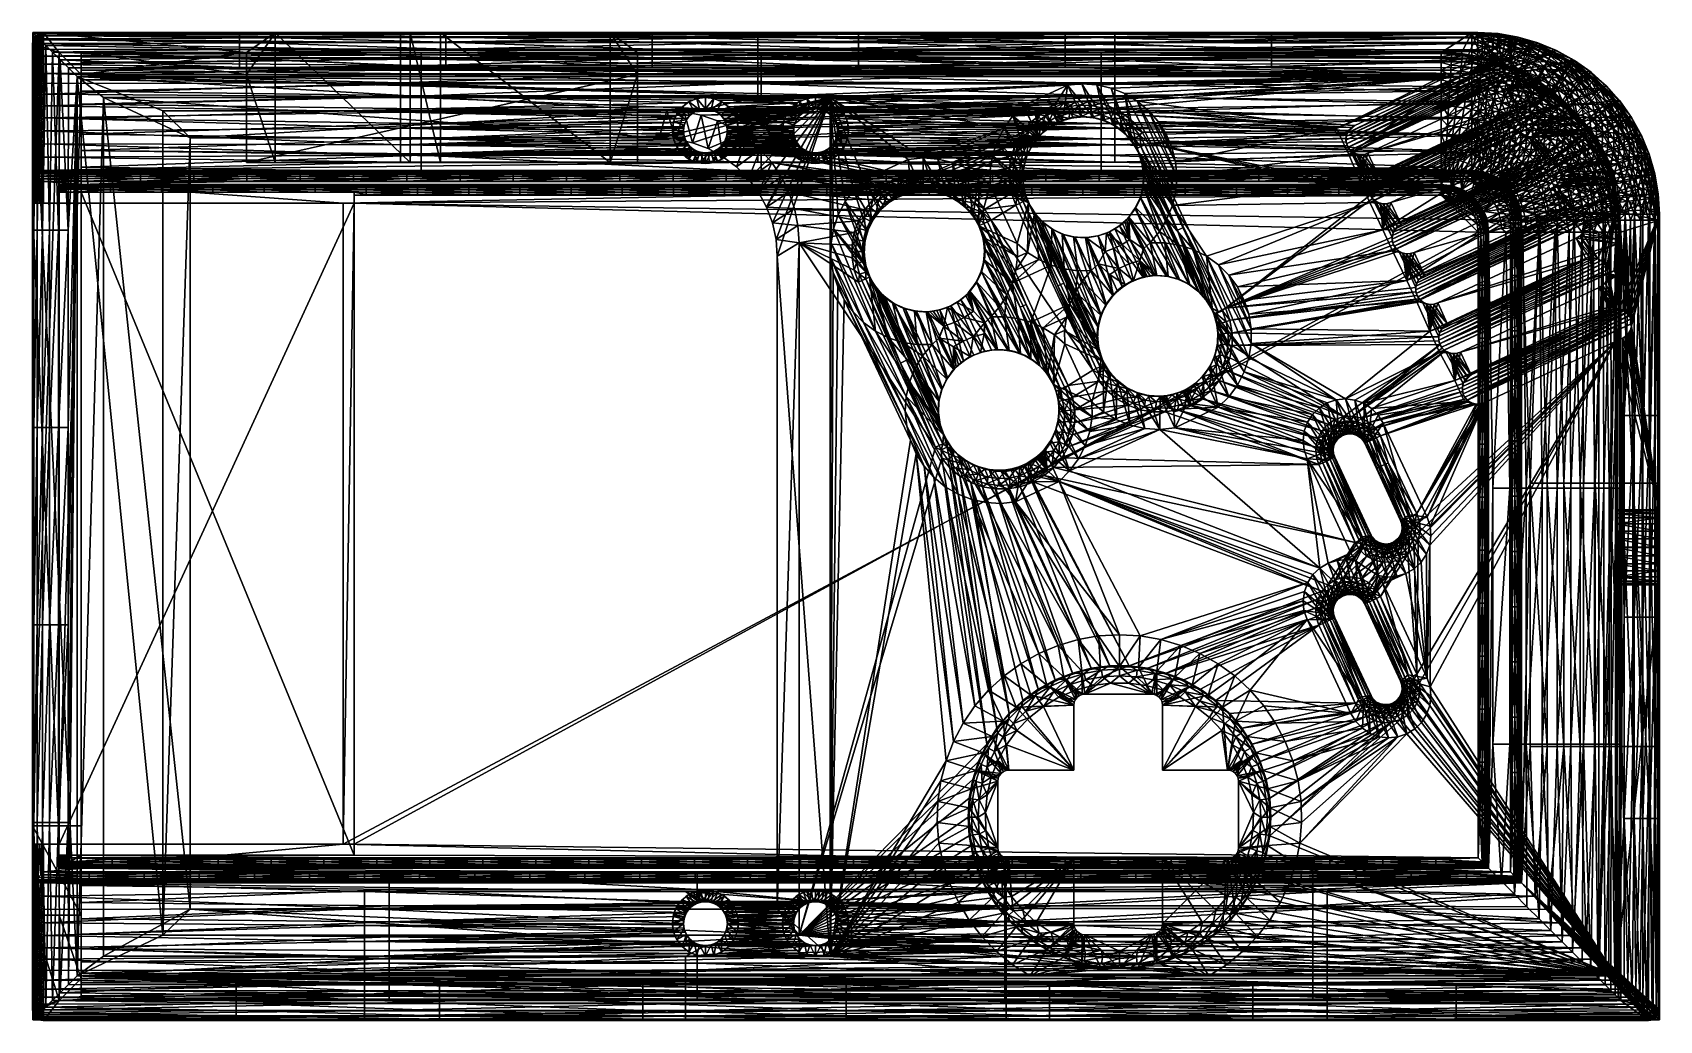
# Model space of a CAD drawing. Header units: millimetres. Extents: x -69 to 79, y -45 to 45.
import ezdxf

# ---------------------------------------------------------------- set-up
doc = ezdxf.new("R2010")
doc.units = ezdxf.units.MM
doc.header["$MEASUREMENT"] = 0
doc.layers.add('Default', color=7, linetype='Continuous', true_color=0x000000)

msp = doc.modelspace()

# ---------------------------------------------------------------- meshes
at = {"layer": 'Default'}
mesh = msp.add_polyface(dxfattribs=at)
corners = [(-68.75, 44.21, -18.13), (-68.88, 44.06, -18.09), (-68.75, 44.48, -17.11), (-68.88, 44.32, -17.08), (-68.75, 44.63, -16.1), (-68.88, 44.47, -16.08), (-68.75, 44.68, -15.11), (-68.91, 44.48, -15.11), (-68.97, 44.3, -16.07), (-69.01, 44.23, -15.11), (-69.02, 44.11, -16.06), (-68.59, 44.76, -16.11), (-68.54, 44.84, -15.11), (-68.41, 44.85, -16.12), (-68.3, 44.94, -15.11), (-68.22, 44.91, -16.12), (-68.59, 44.34, -18.17), (-68.75, 43.83, -19.15), (-68.59, 44.61, -17.13), (-68.97, 44.14, -17.05), (-69.02, 43.96, -17.02), (-68.97, 43.88, -18.05), (-68.41, 44.03, -19.23), (-68.59, 43.95, -19.2), (-68.41, 44.43, -18.19), (-68.41, 44.7, -17.15), (-68.22, 44.48, -18.2), (-68.22, 44.08, -19.25), (-68.22, 44.75, -17.16), (-69.01, 44.23, -12.86), (-69.04, 43.98, -8.36), (-69.01, 44.23, -8.36), (-68.91, 44.48, -12.86), (-68.91, 44.48, -8.36), (-68.75, 44.68, -12.86), (-68.75, 44.68, -8.36), (-68.54, 44.84, -12.86), (-68.54, 44.84, -8.36), (-68.3, 44.94, -12.86), (-68.3, 44.94, -8.36), (-68.04, 44.98, -15.11), (-68.3, 44.94, -8.36), (-69.04, 43.98, -8.36), (-68.04, 44.98, -8.36), (-68.54, 44.84, -8.36), (-69.04, 43.98, -8.36), (-68.75, 44.68, -8.36), (-68.91, 44.48, -8.36), (-69.01, 44.23, -8.36)]
mesh.append_faces([[corners[k] for k in face] for face in [(0, 1, 2, 2), (2, 1, 3, 3), (2, 3, 4, 4), (4, 3, 5, 5), (4, 5, 6, 6), (6, 5, 7, 7), (7, 5, 8, 8), (7, 8, 9, 9), (9, 8, 10, 10), (4, 6, 11, 11), (11, 6, 12, 12), (11, 12, 13, 13), (13, 12, 14, 14), (13, 14, 15, 15), (16, 17, 0, 0), (16, 0, 18, 18), (18, 0, 2, 2), (18, 2, 11, 11), (11, 2, 4, 4), (19, 20, 8, 8), (1, 21, 3, 3), (3, 19, 5, 5), (5, 19, 8, 8), (22, 23, 24, 24), (24, 23, 16, 16), (24, 16, 25, 25), (25, 16, 18, 18), (25, 18, 13, 13), (13, 18, 11, 11), (26, 27, 22, 22), (26, 22, 24, 24), (28, 26, 24, 24), (28, 24, 25, 25), (15, 28, 25, 25), (15, 25, 13, 13), (29, 30, 31, 31), (29, 31, 32, 32), (32, 31, 33, 33), (32, 33, 34, 34), (34, 33, 35, 35), (34, 35, 36, 36), (36, 35, 37, 37), (36, 37, 38, 38), (38, 37, 39, 39), (38, 40, 14, 14), (38, 14, 36, 36), (36, 14, 12, 12), (36, 12, 34, 34), (34, 12, 6, 6), (34, 6, 32, 32), (32, 6, 7, 7), (32, 7, 29, 29), (29, 7, 9, 9), (41, 42, 43, 43), (41, 44, 45, 45), (45, 44, 46, 46), (45, 46, 47, 47), (47, 48, 45, 45)]])
mesh = msp.add_polyface(dxfattribs=at)
corners = [(-68.22, 39.31, -24.51), (-68.04, 39.42, -24.46), (-68.04, 38.37, -25.03), (-68.22, 38.21, -25.09), (-68.04, 37.26, -25.5), (-68.22, 37.07, -25.56), (-68.04, 36.1, -25.88), (-68.22, 34.17, -26.24), (-68.04, 34.91, -26.14), (-68.04, 33.7, -26.31), (-64.07, 32.47, -26.47), (-68.55, 32.47, -26.49), (-68.3, 32.48, -26.4), (-49.56, 32.47, -26.47), (-54.4, 32.47, -26.47), (-59.23, 32.47, -26.47), (-39.88, 32.47, -26.47), (-44.72, 32.47, -26.47), (-68.04, 44.73, -17.31), (-35.6, 44.58, -17.91), (-68.04, 44.44, -18.38), (-35.6, 44.1, -19.25), (-68.04, 44.02, -19.42), (-35.6, 43.43, -20.53), (-68.04, 43.5, -20.41), (-68.04, 42.87, -21.36), (-35.6, 42.59, -21.72), (-68.04, 42.14, -22.25), (-35.6, 41.59, -22.81), (-68.04, 41.31, -23.07), (-35.6, 40.44, -23.78), (-68.04, 40.4, -23.81), (-35.6, 39.17, -24.61), (-35.6, 37.8, -25.29), (-35.6, 36.34, -25.81), (-35.6, 34.82, -26.16), (-35.6, 33.88, -26.29), (-35.6, 33.26, -26.34), (-68.04, 32.48, -26.36), (-68.04, 44.98, -8.36), (-69.04, 43.98, -8.36), (-66.61, 43.21, -8.36), (-49.61, 43.21, -8.36), (-46.99, 44.98, -14.26), (-68.04, 44.98, -15.11), (-68.04, 44.98, -8.36), (-64.61, 43.11, -16.25), (-33.73, 43.19, -15.53), (-64.61, 43.21, -14.84), (-64.61, 32.78, -25.55), (-33.73, 33.88, -25.37), (-64.61, 34.32, -25.27), (-33.73, 42.99, -16.91), (-64.61, 42.8, -17.64), (-33.73, 42.6, -18.24), (-64.61, 42.3, -18.97), (-33.73, 42.02, -19.53), (-64.61, 41.6, -20.24), (-33.73, 41.27, -20.73), (-64.61, 40.73, -21.42), (-33.73, 40.35, -21.84), (-64.61, 39.69, -22.48), (-33.73, 39.28, -22.84), (-64.61, 38.51, -23.41), (-33.73, 38.08, -23.7), (-64.61, 37.21, -24.19), (-33.73, 36.76, -24.42), (-64.61, 35.8, -24.82), (-33.73, 35.35, -24.98), (-66.61, 43.21, -8.36), (-66.61, 43.21, -6.56), (-49.61, 43.21, -8.36), (-49.61, 43.21, -6.56), (-49.61, 41.21, -6.56), (-49.61, 43.21, -6.56), (-64.61, 41.21, -6.56), (-66.61, 43.21, -6.56), (-64.61, 41.21, -6.56), (-64.61, 30.51, -16.4), (-64.61, 41.21, -14.84), (-64.61, 43.11, -16.25), (-64.61, 43.21, -14.84), (-64.61, 30.51, -25.64), (-64.61, 39.69, -22.48), (-64.61, 40.73, -21.42), (-64.61, 41.6, -20.24), (-64.61, 34.32, -25.27), (-64.61, 35.8, -24.82), (-64.61, 37.21, -24.19), (-64.61, 31.21, -25.64), (-64.61, 32.78, -25.55), (-64.61, 38.51, -23.41), (-64.61, 42.3, -18.97), (-64.61, 42.8, -17.64), (-49.61, 41.21, -6.56), (-64.61, 41.21, -6.56), (-49.61, 41.21, -8.36), (-64.61, 41.21, -14.84), (-64.61, 43.21, -14.84), (-49.61, 41.21, -14.84), (-64.61, 41.21, -14.84)]
mesh.append_faces([[corners[k] for k in face] for face in [(0, 1, 2, 2), (3, 2, 4, 4), (5, 4, 6, 6), (7, 8, 9, 9), (10, 11, 12, 12), (13, 14, 12, 12), (12, 14, 15, 15), (12, 15, 10, 10), (16, 17, 12, 12), (18, 19, 20, 20), (20, 21, 22, 22), (22, 23, 24, 24), (24, 23, 25, 25), (25, 26, 27, 27), (27, 28, 29, 29), (29, 30, 31, 31), (31, 30, 1, 1), (1, 32, 2, 2), (2, 33, 4, 4), (4, 34, 6, 6), (6, 35, 8, 8), (8, 36, 9, 9), (9, 37, 38, 38), (39, 40, 41, 41), (39, 41, 42, 42), (43, 44, 45, 45), (46, 47, 48, 48), (49, 50, 51, 51), (52, 46, 53, 53), (54, 53, 55, 55), (56, 55, 57, 57), (58, 57, 59, 59), (60, 59, 61, 61), (62, 61, 63, 63), (64, 63, 65, 65), (66, 65, 67, 67), (68, 67, 51, 51), (69, 70, 71, 71), (71, 70, 72, 72), (73, 74, 75, 75), (75, 74, 76, 76), (77, 78, 79, 79), (79, 78, 80, 80), (79, 80, 81, 81), (82, 83, 78, 78), (78, 83, 84, 84), (78, 84, 85, 85), (82, 86, 87, 87), (82, 87, 88, 88), (89, 90, 86, 86), (88, 91, 82, 82), (82, 91, 83, 83), (85, 92, 78, 78), (78, 92, 93, 93), (78, 93, 80, 80), (94, 95, 96, 96), (96, 95, 97, 97), (98, 99, 100, 100)]])
mesh = msp.add_polyface(dxfattribs=at)
corners = [(-68.75, 41.95, -22.04), (-68.88, 41.83, -21.94), (-68.75, 42.69, -21.12), (-68.88, 42.56, -21.04), (-68.75, 43.32, -20.16), (-68.88, 43.18, -20.09), (-68.75, 43.83, -19.15), (-68.88, 43.68, -19.1), (-68.75, 44.21, -18.13), (-68.88, 44.06, -18.09), (-69.01, 44.23, -15.11), (-69.02, 44.11, -16.06), (-69.04, 43.98, -15.11), (-69.04, 43.92, -16.13), (-69.02, 43.96, -17.02), (-69.04, 43.75, -17.13), (-69.02, 43.71, -18), (-69.04, 43.48, -18.12), (-69.02, 43.34, -18.98), (-69.04, 43.1, -19.07), (-69.02, 42.85, -19.94), (-69.04, 42.62, -19.99), (-69.02, 42.25, -20.86), (-68.59, 42.05, -22.11), (-68.59, 42.8, -21.19), (-68.59, 43.43, -20.21), (-68.59, 43.95, -19.2), (-68.59, 44.34, -18.17), (-68.97, 42.41, -20.96), (-68.97, 43.02, -20.02), (-68.97, 43.51, -19.04), (-68.97, 43.88, -18.05), (-68.97, 44.14, -17.05), (-68.97, 44.3, -16.07), (-68.97, 41.69, -21.84), (-68.88, 44.32, -17.08), (-68.41, 42.12, -22.16), (-68.41, 42.88, -21.23), (-68.41, 43.52, -20.25), (-68.41, 44.03, -19.23), (-68.22, 42.92, -21.26), (-68.22, 42.17, -22.19), (-68.22, 43.56, -20.27), (-68.22, 44.08, -19.25), (-69.04, 43.98, -8.36), (-69.01, 44.23, -12.86)]
mesh.append_faces([[corners[k] for k in face] for face in [(0, 1, 2, 2), (2, 1, 3, 3), (2, 3, 4, 4), (4, 3, 5, 5), (4, 5, 6, 6), (6, 5, 7, 7), (6, 7, 8, 8), (8, 7, 9, 9), (10, 11, 12, 12), (12, 11, 13, 13), (13, 11, 14, 14), (13, 14, 15, 15), (15, 14, 16, 16), (15, 16, 17, 17), (17, 16, 18, 18), (17, 18, 19, 19), (19, 18, 20, 20), (19, 20, 21, 21), (21, 20, 22, 22), (23, 0, 24, 24), (24, 0, 2, 2), (24, 2, 25, 25), (25, 2, 4, 4), (25, 4, 26, 26), (26, 4, 6, 6), (26, 6, 27, 27), (28, 22, 29, 29), (29, 22, 20, 20), (29, 20, 30, 30), (30, 20, 18, 18), (30, 18, 31, 31), (31, 18, 16, 16), (31, 16, 32, 32), (32, 16, 14, 14), (33, 14, 11, 11), (3, 34, 28, 28), (3, 28, 5, 5), (5, 28, 29, 29), (5, 29, 7, 7), (7, 29, 30, 30), (7, 30, 9, 9), (9, 30, 31, 31), (35, 31, 32, 32), (36, 23, 37, 37), (37, 23, 24, 24), (37, 24, 38, 38), (38, 24, 25, 25), (38, 25, 39, 39), (39, 25, 26, 26), (40, 41, 36, 36), (40, 36, 37, 37), (42, 40, 37, 37), (42, 37, 38, 38), (43, 42, 38, 38), (43, 38, 39, 39), (12, 44, 45, 45), (45, 10, 12, 12)]])
mesh = msp.add_polyface(dxfattribs=at)
corners = [(-66.54, -42.2, 22.76), (-50.54, -41.48, 22.98), (-65.78, -41.45, 22.99), (-65, -40.67, 23.07), (-67.83, -43.5, 21.89), (-68.33, -44, 21.29), (-50.54, -43.81, 21.55), (-68.7, -44.37, 20.6), (-50.54, -44.3, 20.76), (-68.93, -44.59, 19.85), (-50.54, -44.59, 19.87), (-68.99, -44.65, 19.46), (-65, 41.02, 21.43), (-62.59, 39.11, 21.43), (-65, -40.67, 21.43), (-62.59, -38.89, 21.43), (-57.21, 37.92, 23.07), (-65, 41.02, 23.07), (-57.21, -36.98, 23.07), (-65.81, -26.73, 22.98), (-66.54, -42.2, 22.76), (-66.69, -26.73, 22.69), (-67.23, -42.89, 22.39), (-67.49, -26.73, 22.2), (-67.83, -43.5, 21.89), (-68.14, -26.73, 21.55), (-68.33, -44, 21.29), (-68.63, -26.73, 20.76), (-68.7, -44.37, 20.6), (-68.92, -26.73, 19.87), (-68.93, -44.59, 19.85), (-68.99, -44.65, 19.46), (-69, -44.67, 19.07), (-68.92, -8.79, 19.87), (-68.92, 9.14, 19.87), (-68.63, 9.14, 20.76), (-65.81, 9.14, 22.98), (-65.81, -8.79, 22.98), (-66.69, -8.79, 22.69), (-68.99, 45, 19.46), (-65.81, 27.08, 22.98), (-66.69, 9.14, 22.69), (-66.69, 27.08, 22.69), (-67.49, 9.14, 22.2), (-67.49, 27.08, 22.2), (-68.14, 9.14, 21.55), (-68.14, 27.08, 21.55), (-67.49, -8.79, 22.2), (-68.14, -8.79, 21.55), (-68.63, -8.79, 20.76), (-65, -40.67, 10.37), (-65, 41.02, 10.37), (-65, -40.67, 21.43), (-62.59, 39.11, 21.43), (-62.59, -38.89, 19.97), (-62.59, -38.89, 21.43), (-69, 45.02, 19.07), (-69, -44.67, 10.37), (-65, -40.67, 10.37), (-69, -44.67, 10.37), (-69, 45.02, 10.37)]
mesh.append_faces([[corners[k] for k in face] for face in [(0, 1, 2, 2), (2, 1, 3, 3), (4, 5, 6, 6), (5, 7, 8, 8), (7, 9, 10, 10), (10, 9, 11, 11), (12, 13, 14, 14), (14, 13, 15, 15), (16, 17, 18, 18), (18, 17, 3, 3), (3, 17, 2, 2), (2, 17, 19, 19), (2, 19, 20, 20), (20, 19, 21, 21), (20, 21, 22, 22), (22, 21, 23, 23), (22, 23, 24, 24), (24, 23, 25, 25), (24, 25, 26, 26), (26, 25, 27, 27), (26, 27, 28, 28), (28, 27, 29, 29), (28, 29, 30, 30), (30, 29, 31, 31), (31, 29, 32, 32), (32, 29, 33, 33), (32, 33, 34, 34), (34, 33, 35, 35), (17, 36, 37, 37), (37, 36, 38, 38), (37, 38, 21, 21), (21, 38, 23, 23), (34, 39, 32, 32), (19, 17, 37, 37), (36, 40, 41, 41), (41, 42, 43, 43), (43, 44, 45, 45), (45, 46, 35, 35), (21, 19, 37, 37), (36, 41, 38, 38), (38, 41, 47, 47), (38, 47, 23, 23), (23, 47, 25, 25), (47, 41, 43, 43), (47, 43, 48, 48), (48, 43, 45, 45), (48, 45, 49, 49), (49, 45, 35, 35), (49, 35, 33, 33), (27, 25, 48, 48), (48, 25, 47, 47), (27, 48, 49, 49), (29, 27, 49, 49), (29, 49, 33, 33), (50, 51, 52, 52), (53, 54, 55, 55), (56, 57, 32, 32), (58, 59, 60, 60)]])
mesh = msp.add_polyface(dxfattribs=at)
corners = [(-65, 41.02, 21.43), (3.41, 39.11, 21.43), (-62.59, 39.11, 21.43), (-11.41, 37.92, 23.07), (-65, 41.02, 23.07), (-57.21, 37.92, 23.07), (-31.5, 43.5, 22.2), (-31.5, 44.16, 21.55), (-50.25, 44.16, 21.55), (-50.25, 44.64, 20.76), (-68.33, 44.35, 21.29), (-68.7, 44.72, 20.6), (-50.25, 44.94, 19.87), (-68.93, 44.94, 19.85), (-68.99, 45, 19.46), (-69, 45.02, 19.07), (-31.5, 44.94, 19.87), (-12.75, 44.94, 19.87), (6, 44.94, 19.87), (-67.83, 43.85, 21.89), (-50.25, 43.5, 22.2), (-67.23, 43.24, 22.39), (-50.25, 42.71, 22.69), (-31.5, 42.71, 22.69), (-66.54, 42.55, 22.76), (-50.25, 41.83, 22.98), (-31.5, 41.83, 22.98), (-65.78, 41.8, 22.99), (-31.5, 44.64, 20.76), (-68.92, 9.14, 19.87), (-68.63, 9.14, 20.76), (-68.63, 27.08, 20.76), (-68.14, 27.08, 21.55), (-68.33, 44.35, 21.29), (-67.83, 43.85, 21.89), (-67.49, 27.08, 22.2), (-67.23, 43.24, 22.39), (-66.69, 27.08, 22.69), (-66.54, 42.55, 22.76), (-65.81, 27.08, 22.98), (-65.81, 9.14, 22.98), (-68.7, 44.72, 20.6), (-68.92, 27.08, 19.87), (-68.99, 45, 19.46), (-69, -44.67, 19.07), (-69, 45.02, 19.07), (-68.93, 44.94, 19.85), (-66.69, 9.14, 22.69), (-67.49, 9.14, 22.2), (-68.14, 9.14, 21.55), (-11.41, 37.92, 21.32), (-57.21, 37.92, 23.07), (-57.21, 37.92, 21.32), (-65, -40.67, 21.43), (-65, 41.02, 10.37), (-65, 41.02, 21.43), (-54.73, -34.6, 21.32), (-54.73, 35.45, 19.97), (-54.73, 35.45, 21.32), (-12.13, 35.45, 19.97), (-54.73, 35.45, 21.32), (-54.73, 35.45, 19.97), (-54.73, -34.6, 19.97), (-62.59, 39.11, 19.97), (-54.73, 35.45, 19.97), (-62.59, 39.11, 19.97), (-62.59, -38.89, 19.97), (-62.59, 39.11, 21.43), (3.41, 39.11, 21.43), (-62.59, 39.11, 19.97), (-62.59, 39.11, 21.43), (-69, 45.02, 10.37), (-69, -44.67, 10.37), (62.25, 45.02, 19.07), (-69, 45.02, 10.37), (-65, -40.67, 10.37), (-69, 45.02, 10.37), (-65, 41.02, 10.37), (-57.21, -36.98, 21.32), (-54.73, 35.45, 21.32), (-57.21, 37.92, 21.32), (-57.21, -36.98, 23.07), (-57.21, 37.92, 21.32), (-57.21, 37.92, 23.07)]
mesh.append_faces([[corners[k] for k in face] for face in [(0, 1, 2, 2), (3, 4, 5, 5), (6, 7, 8, 8), (8, 7, 9, 9), (8, 9, 10, 10), (10, 9, 11, 11), (11, 9, 12, 12), (11, 12, 13, 13), (13, 12, 14, 14), (14, 12, 15, 15), (15, 12, 16, 16), (17, 18, 15, 15), (10, 19, 8, 8), (8, 19, 20, 20), (8, 20, 6, 6), (19, 21, 20, 20), (20, 21, 22, 22), (20, 22, 23, 23), (21, 24, 22, 22), (22, 24, 25, 25), (22, 25, 26, 26), (24, 27, 25, 25), (7, 28, 9, 9), (9, 28, 12, 12), (29, 30, 31, 31), (31, 30, 32, 32), (31, 32, 33, 33), (33, 32, 34, 34), (34, 32, 35, 35), (34, 35, 36, 36), (36, 35, 37, 37), (36, 37, 38, 38), (38, 37, 39, 39), (38, 39, 27, 27), (27, 39, 4, 4), (4, 39, 40, 40), (33, 41, 31, 31), (31, 41, 42, 42), (31, 42, 29, 29), (29, 42, 43, 43), (44, 43, 45, 45), (41, 46, 42, 42), (42, 46, 43, 43), (47, 39, 37, 37), (48, 37, 35, 35), (49, 35, 32, 32), (50, 51, 52, 52), (53, 54, 55, 55), (56, 57, 58, 58), (59, 60, 61, 61), (62, 63, 64, 64), (65, 66, 67, 67), (68, 69, 70, 70), (71, 72, 45, 45), (73, 74, 15, 15), (75, 76, 77, 77), (78, 79, 80, 80), (81, 82, 83, 83)]])
mesh = msp.add_polyface(dxfattribs=at)
corners = [(59.05, 41.02, 21.43), (26.29, 40.35, 21.43), (-65, 41.02, 21.43), (3.41, 39.11, 21.43), (25.78, 38.76, 23.07), (60.58, 41.02, 23.07), (-65, 41.02, 23.07), (-11.41, 37.92, 23.07), (-12.75, 42.71, 22.69), (6, 42.71, 22.69), (-12.75, 43.5, 22.2), (-31.5, 43.5, 22.2), (-31.5, 44.16, 21.55), (-69, 45.02, 19.07), (-31.5, 44.94, 19.87), (-12.75, 44.94, 19.87), (-12.75, 44.64, 20.76), (6, 44.94, 19.87), (62.25, 45.02, 19.07), (-50.25, 43.5, 22.2), (-31.5, 42.71, 22.69), (-12.75, 41.83, 22.98), (-50.25, 42.71, 22.69), (-31.5, 41.83, 22.98), (6, 43.5, 22.2), (-12.75, 44.16, 21.55), (-31.5, 44.64, 20.76), (-50.25, 44.94, 19.87), (-11.41, 37.92, 23.07), (-57.21, 37.92, 23.07), (-11.41, 37.92, 21.32), (-5.41, 36.31, 21.32), (-5.41, 36.31, 23.07), (-6.82, 37.01, 23.07), (-6.82, 37.01, 21.32), (-8.31, 37.51, 23.07), (-8.31, 37.51, 21.32), (-9.85, 37.82, 23.07), (-9.85, 37.82, 21.32), (-12.13, 35.45, 21.32), (-54.73, 35.45, 21.32), (-12.13, 35.45, 19.97), (-5.09, 32.82, 19.97), (-5.09, 32.82, 21.32), (-6.32, 33.74, 21.32), (-6.32, 33.74, 19.97), (-7.67, 34.48, 21.32), (-7.67, 34.48, 19.97), (-9.1, 35.01, 21.32), (-9.1, 35.01, 19.97), (-10.6, 35.34, 21.32), (-10.6, 35.34, 19.97), (-54.73, 35.45, 19.97), (-62.59, 39.11, 19.97), (-12.13, 35.45, 19.97), (3.41, 39.11, 19.97), (-10.6, 35.34, 19.97), (-9.1, 35.01, 19.97), (-7.67, 34.48, 19.97), (3.41, 39.11, 19.97), (-62.59, 39.11, 19.97), (3.41, 39.11, 21.43), (-57.21, 37.92, 21.32), (-54.73, 35.45, 21.32), (-11.41, 37.92, 21.32), (-12.13, 35.45, 21.32), (-10.6, 35.34, 21.32), (-5.09, 32.82, 21.32), (-4.11, 35.44, 21.32), (-6.32, 33.74, 21.32), (-5.41, 36.31, 21.32), (-6.82, 37.01, 21.32), (-7.67, 34.48, 21.32), (-8.31, 37.51, 21.32), (-9.1, 35.01, 21.32), (-9.85, 37.82, 21.32)]
mesh.append_faces([[corners[k] for k in face] for face in [(0, 1, 2, 2), (2, 1, 3, 3), (4, 5, 6, 6), (4, 6, 7, 7), (8, 9, 10, 10), (8, 10, 11, 11), (11, 10, 12, 12), (13, 14, 15, 15), (15, 14, 16, 16), (17, 18, 13, 13), (11, 19, 20, 20), (11, 20, 8, 8), (8, 20, 21, 21), (20, 22, 23, 23), (20, 23, 21, 21), (10, 24, 25, 25), (10, 25, 12, 12), (12, 25, 26, 26), (26, 25, 16, 16), (27, 26, 14, 14), (14, 26, 16, 16), (28, 29, 30, 30), (31, 32, 33, 33), (31, 33, 34, 34), (34, 33, 35, 35), (34, 35, 36, 36), (36, 35, 37, 37), (36, 37, 38, 38), (38, 37, 28, 28), (38, 28, 30, 30), (39, 40, 41, 41), (42, 43, 44, 44), (42, 44, 45, 45), (45, 44, 46, 46), (45, 46, 47, 47), (47, 46, 48, 48), (47, 48, 49, 49), (49, 48, 50, 50), (49, 50, 51, 51), (51, 50, 39, 39), (51, 39, 41, 41), (52, 53, 54, 54), (54, 53, 55, 55), (54, 55, 56, 56), (56, 55, 57, 57), (57, 55, 58, 58), (59, 60, 61, 61), (62, 63, 64, 64), (64, 63, 65, 65), (64, 65, 66, 66), (67, 68, 69, 69), (69, 68, 70, 70), (69, 70, 71, 71), (69, 71, 72, 72), (72, 71, 73, 73), (72, 73, 74, 74), (74, 73, 75, 75), (74, 75, 66, 66), (66, 75, 64, 64)]])
mesh = msp.add_polyface(dxfattribs=at)
corners = [(6.54, 31.68, 21.43), (5.57, 30.74, 21.43), (3.41, 39.11, 21.43), (4.77, 29.66, 21.43), (4.15, 28.47, 21.43), (3.72, 27.2, 21.43), (24.64, 38.56, 23.07), (-9.85, 37.82, 23.07), (-8.31, 37.51, 23.07), (23.56, 38.16, 23.07), (-6.82, 37.01, 23.07), (22.47, 37.55, 23.07), (-5.41, 36.31, 23.07), (21.59, 36.81, 23.07), (-4.11, 35.44, 23.07), (-2.93, 34.41, 23.07), (11.49, 31.76, 23.07), (10.35, 31.56, 23.07), (-1.89, 33.23, 23.07), (9.18, 31.12, 23.07), (-1.02, 31.92, 23.07), (8.19, 30.55, 23.07), (-0.33, 30.51, 23.07), (7.3, 29.81, 23.07), (6, 41.83, 22.98), (6, 42.71, 22.69), (-12.75, 42.71, 22.69), (-12.75, 44.94, 19.87), (-12.75, 44.64, 20.76), (6, 44.64, 20.76), (6, 44.16, 21.55), (6, 44.94, 19.87), (-12.75, 41.83, 22.98), (-50.25, 41.83, 22.98), (-65.78, 41.8, 22.99), (60.58, 41.02, 23.07), (-65, 41.02, 23.07), (6, 43.5, 22.2), (-12.75, 43.5, 22.2), (-12.75, 44.16, 21.55), (0.18, 29.03, 21.32), (-0.33, 30.51, 23.07), (-0.33, 30.51, 21.32), (-1.02, 31.92, 23.07), (-1.02, 31.92, 21.32), (-1.89, 33.23, 23.07), (-1.89, 33.23, 21.32), (-2.93, 34.41, 23.07), (-2.93, 34.41, 21.32), (-4.11, 35.44, 23.07), (-4.11, 35.44, 21.32), (-5.41, 36.31, 23.07), (-5.41, 36.31, 21.32), (-2.36, 29.17, 19.97), (-2.36, 29.17, 21.32), (-3.09, 30.51, 21.32), (-3.09, 30.51, 19.97), (-4.01, 31.74, 21.32), (-4.01, 31.74, 19.97), (-5.09, 32.82, 21.32), (-5.09, 32.82, 19.97), (-7.67, 34.48, 19.97), (3.41, 39.11, 19.97), (-6.32, 33.74, 19.97), (-5.09, 32.82, 19.97), (-4.01, 31.74, 19.97), (-3.09, 30.51, 19.97), (-2.36, 29.17, 19.97), (-1.82, 27.73, 19.97), (-1.49, 26.23, 19.97), (-65, 41.02, 21.43), (-65, 41.02, 10.37), (59.05, 41.02, 18.83), (59.05, 41.02, 21.43), (5.57, 30.74, 21.43), (5.57, 30.74, 16.49), (4.77, 29.66, 16.49), (4.77, 29.66, 21.43), (-65, 41.02, 10.37), (-69, 45.02, 10.37), (62.25, 45.02, 10.37), (-2.36, 29.17, 21.32), (-0.33, 30.51, 21.32), (-1.02, 31.92, 21.32), (-3.09, 30.51, 21.32), (-1.89, 33.23, 21.32), (-4.01, 31.74, 21.32), (-2.93, 34.41, 21.32), (-5.09, 32.82, 21.32), (-4.11, 35.44, 21.32)]
mesh.append_faces([[corners[k] for k in face] for face in [(0, 1, 2, 2), (2, 1, 3, 3), (2, 3, 4, 4), (4, 5, 2, 2), (6, 7, 8, 8), (9, 8, 10, 10), (11, 10, 12, 12), (13, 12, 14, 14), (14, 15, 16, 16), (17, 15, 18, 18), (19, 18, 20, 20), (21, 20, 22, 22), (21, 22, 23, 23), (24, 25, 26, 26), (27, 28, 29, 29), (29, 28, 30, 30), (29, 31, 27, 27), (26, 32, 24, 24), (33, 34, 35, 35), (34, 36, 35, 35), (25, 37, 38, 38), (39, 37, 30, 30), (28, 39, 30, 30), (40, 41, 42, 42), (42, 41, 43, 43), (42, 43, 44, 44), (44, 43, 45, 45), (44, 45, 46, 46), (46, 45, 47, 47), (46, 47, 48, 48), (48, 47, 49, 49), (48, 49, 50, 50), (50, 49, 51, 51), (50, 51, 52, 52), (53, 54, 55, 55), (53, 55, 56, 56), (56, 55, 57, 57), (56, 57, 58, 58), (58, 57, 59, 59), (58, 59, 60, 60), (61, 62, 63, 63), (63, 62, 64, 64), (64, 62, 65, 65), (65, 62, 66, 66), (66, 62, 67, 67), (67, 62, 68, 68), (68, 62, 69, 69), (70, 71, 72, 72), (72, 73, 70, 70), (74, 75, 76, 76), (74, 76, 77, 77), (78, 79, 80, 80), (81, 82, 83, 83), (81, 83, 84, 84), (84, 83, 85, 85), (84, 85, 86, 86), (86, 85, 87, 87), (86, 87, 88, 88), (88, 87, 89, 89)]])
mesh = msp.add_polyface(dxfattribs=at)
corners = [(26.3, 37.38, 21.43), (25.46, 37.32, 21.43), (24.79, 38.77, 21.43), (24.75, 44.16, 21.55), (24.75, 43.5, 22.2), (43.5, 43.5, 22.2), (43.5, 44.16, 21.55), (24.75, 44.64, 20.76), (43.5, 44.64, 20.76), (24.75, 44.94, 19.87), (43.5, 44.94, 19.87), (6, 41.83, 22.98), (-12.75, 41.83, 22.98), (60.58, 41.02, 23.07), (24.75, 41.83, 22.98), (43.5, 41.83, 22.98), (24.75, 42.71, 22.69), (43.5, 42.71, 22.69), (59.05, 41.02, 18.83), (-65, 41.02, 10.37), (60.58, 41.02, 10.37), (30.07, 37.21, 22.82), (30.13, 37.59, 23.07), (29.16, 37.77, 22.82), (29.14, 38.16, 23.07), (28.18, 38.16, 22.82), (28.06, 38.56, 23.07), (27.14, 38.38, 22.82), (26.92, 38.76, 23.07), (26.08, 38.43, 22.82), (25.78, 38.76, 23.07), (25.03, 38.3, 22.82), (25.16, 37.71, 22.58), (25.13, 37.22, 22.5), (26.15, 37.37, 22.5), (26.11, 37.83, 22.58), (27.07, 37.79, 22.58), (27.19, 37.32, 22.5), (28, 37.59, 22.58), (28.89, 37.23, 22.58), (30.17, 39.47, 16.49), (30.85, 35.09, 16.49), (28.93, 39.97, 16.49), (30.15, 35.88, 16.49), (27.63, 40.26, 16.49), (29.31, 36.52, 16.49), (28.37, 36.99, 16.49), (26.29, 40.35, 16.49), (27.36, 37.27, 16.49), (24.97, 40.23, 16.49), (26.31, 37.35, 16.49), (33.22, 36.93, 21.43), (33.22, 36.93, 16.49), (32.34, 37.94, 16.49), (32.34, 37.94, 21.43), (31.31, 38.79, 16.49), (31.31, 38.79, 21.43), (30.17, 39.47, 16.49), (30.17, 39.47, 21.43), (28.93, 39.97, 16.49), (28.93, 39.97, 21.43), (27.63, 40.26, 16.49), (27.63, 40.26, 21.43), (26.29, 40.35, 16.49), (26.29, 40.35, 21.43), (24.97, 40.23, 16.49), (26.3, 37.38, 20.99), (24.97, 40.23, 21.43), (26.3, 37.38, 20.89), (24.97, 40.23, 16.49), (26.31, 37.35, 16.49), (26.3, 37.38, 21.43), (26.31, 37.35, 20.89), (62.25, 45.02, 10.37), (-69, 45.02, 10.37), (62.25, 45.02, 19.07), (-65, 41.02, 10.37), (62.25, 45.02, 10.37), (60.58, 41.02, 10.37)]
mesh.append_faces([[corners[k] for k in face] for face in [(0, 1, 2, 2), (3, 4, 5, 5), (5, 6, 3, 3), (3, 6, 7, 7), (6, 8, 7, 7), (7, 8, 9, 9), (8, 10, 9, 9), (11, 12, 13, 13), (14, 15, 16, 16), (16, 17, 4, 4), (18, 19, 20, 20), (21, 22, 23, 23), (23, 22, 24, 24), (23, 24, 25, 25), (25, 24, 26, 26), (25, 26, 27, 27), (27, 26, 28, 28), (27, 28, 29, 29), (29, 28, 30, 30), (29, 30, 31, 31), (31, 32, 29, 29), (33, 34, 32, 32), (32, 34, 35, 35), (32, 35, 29, 29), (29, 35, 27, 27), (35, 34, 36, 36), (36, 34, 37, 37), (36, 37, 38, 38), (38, 39, 23, 23), (36, 38, 25, 25), (25, 38, 23, 23), (35, 36, 27, 27), (27, 36, 25, 25), (40, 41, 42, 42), (42, 43, 44, 44), (44, 45, 46, 46), (44, 46, 47, 47), (47, 46, 48, 48), (47, 48, 49, 49), (49, 48, 50, 50), (51, 52, 53, 53), (51, 53, 54, 54), (54, 53, 55, 55), (54, 55, 56, 56), (56, 55, 57, 57), (56, 57, 58, 58), (58, 57, 59, 59), (58, 59, 60, 60), (60, 59, 61, 61), (60, 61, 62, 62), (62, 61, 63, 63), (62, 63, 64, 64), (64, 63, 65, 65), (66, 67, 68, 68), (68, 69, 70, 70), (66, 71, 67, 67), (70, 72, 68, 68), (73, 74, 75, 75), (76, 77, 78, 78)]])
mesh = msp.add_polyface(dxfattribs=at)
corners = [(-68.04, 33.7, -26.31), (-68.04, 32.48, -26.36), (-68.22, 33.03, -26.33), (-68.22, 44.91, -16.12), (-68.3, 44.94, -15.11), (-68.04, 44.98, -15.11), (-68.04, 44.91, -16.21), (-68.22, 44.75, -17.16), (-68.04, 44.73, -17.31), (-68.22, 44.48, -18.2), (-68.04, 44.44, -18.38), (-68.22, 44.08, -19.25), (-68.04, 44.02, -19.42), (-68.22, 43.56, -20.27), (-68.04, 43.5, -20.41), (-68.22, 42.92, -21.26), (-68.04, 42.87, -21.36), (-68.22, 42.17, -22.19), (-68.04, 42.14, -22.25), (-68.22, 41.3, -23.05), (-68.04, 41.31, -23.07), (-68.04, 40.4, -23.81), (-68.22, 40.34, -23.83), (-68.04, 39.42, -24.46), (-68.22, 39.31, -24.51), (-68.04, 38.37, -25.03), (-68.22, 38.21, -25.09), (-68.04, 37.26, -25.5), (-68.22, 37.07, -25.56), (-68.04, 36.1, -25.88), (-68.22, 35.91, -25.91), (-68.22, 35.33, -26.05), (-68.04, 34.91, -26.14), (-68.22, 34.75, -26.16), (-68.22, 34.17, -26.24), (-68.22, 33.6, -26.3), (-68.3, 44.94, -12.86), (-68.3, 44.94, -8.36), (-68.04, 44.98, -8.36), (-68.3, 32.48, -26.4), (-68.22, 32.47, -26.38), (-68.13, 32.47, -26.36), (-68.13, 32.47, -26.36), (-68.22, 32.47, -26.38), (-68.04, 32.48, -26.36), (-68.22, 32.47, -26.37), (-68.22, 32.46, -26.37), (-68.13, 32.47, -26.36), (-68.22, 32.47, -26.37), (-68.13, 32.47, -26.36), (-68.04, 32.48, -26.36), (-68.22, 32.47, -26.35), (-68.3, 32.48, -26.33), (-68.13, 32.47, -26.36), (-68.22, 32.47, -26.35), (-68.13, 32.47, -26.36), (-68.22, 32.46, -26.35), (-68.13, 32.47, -26.36), (-68.22, 32.46, -26.36), (-68.13, 32.47, -26.36), (-68.22, 32.46, -26.36), (-68.13, 32.47, -26.36), (-68.22, 32.46, -26.37), (-68.13, 32.47, -26.36), (-68.22, 32.46, -26.37), (-68.13, 32.47, -26.36), (-68.04, 32.48, -26.36), (-68.22, 32.46, -26.37), (-68.04, 32.48, -26.36), (-68.13, 32.47, -26.36), (-68.3, 32.48, -26.33), (-68.04, 32.48, -26.36), (-68.13, 32.47, -26.36), (-68.04, 32.48, -26.36), (-68.04, 32.48, -26.36), (-68.04, 32.48, -26.36), (-68.04, 32.48, -26.36), (-68.22, 32.47, -26.37), (-68.04, 32.48, -26.36), (-68.13, 32.47, -26.36), (-68.22, 32.47, -26.37), (-68.13, 32.47, -26.36), (-68.22, 32.47, -26.37), (-68.13, 32.47, -26.36), (-68.04, 32.48, -26.36), (-68.04, 32.48, -26.36), (-68.3, 32.48, -26.4), (-68.13, 32.47, -26.36), (-68.13, 32.47, -26.36), (-68.04, 32.48, -26.36), (-68.22, 32.47, -26.38), (-68.22, 32.47, -26.38), (-68.13, 32.47, -26.36), (-68.13, 32.47, -26.36), (-68.22, 32.47, -26.37), (-68.04, 32.48, -26.36)]
mesh.append_faces([[corners[k] for k in face] for face in [(0, 1, 2, 2), (3, 4, 5, 5), (3, 5, 6, 6), (3, 6, 7, 7), (7, 6, 8, 8), (7, 8, 9, 9), (9, 8, 10, 10), (9, 10, 11, 11), (11, 10, 12, 12), (11, 12, 13, 13), (13, 12, 14, 14), (13, 14, 15, 15), (15, 14, 16, 16), (15, 16, 17, 17), (17, 16, 18, 18), (17, 18, 19, 19), (19, 18, 20, 20), (19, 20, 21, 21), (19, 21, 22, 22), (22, 21, 23, 23), (22, 23, 24, 24), (24, 25, 26, 26), (26, 27, 28, 28), (28, 29, 30, 30), (30, 29, 31, 31), (29, 32, 31, 31), (31, 32, 33, 33), (33, 32, 34, 34), (34, 0, 35, 35), (35, 0, 2, 2), (36, 37, 38, 38), (38, 5, 36, 36), (39, 40, 41, 41), (42, 43, 44, 44), (45, 46, 47, 47), (48, 49, 50, 50), (51, 52, 53, 53), (54, 53, 55, 55), (56, 55, 57, 57), (58, 57, 59, 59), (60, 59, 61, 61), (62, 61, 63, 63), (64, 65, 66, 66), (67, 68, 69, 69), (70, 71, 72, 72), (53, 73, 55, 55), (55, 73, 57, 57), (57, 74, 59, 59), (59, 75, 61, 61), (61, 76, 63, 63), (77, 78, 79, 79), (80, 45, 81, 81), (82, 83, 84, 84), (85, 86, 87, 87), (88, 89, 90, 90), (91, 80, 92, 92), (93, 94, 95, 95)]])
mesh = msp.add_polyface(dxfattribs=at)
corners = [(-49.61, 33.21, -14.84), (-34.74, 33.21, -14.26), (-46.99, 33.21, -14.26), (-49.61, 33.21, -8.36), (-46.99, 33.21, -8.36), (-34.74, 33.21, -14.26), (-46.99, 44.98, -14.26), (-46.99, 33.21, -14.26), (-49.61, 41.21, -8.36), (-49.61, 41.21, -14.84), (-49.61, 33.21, -8.36), (-49.61, 33.21, -14.84), (-25.37, 32.47, -26.47), (-30.21, 32.47, -26.47), (-68.3, 32.48, -26.4), (-35.05, 32.47, -26.47), (-39.88, 32.47, -26.47), (-39.88, 32.41, -26.67), (-44.72, 32.41, -26.67), (-44.72, 32.31, -26.86), (-49.56, 32.31, -26.86), (-49.56, 32.16, -27.02), (-39.88, 32.31, -26.86), (-44.72, 32.16, -27.02), (-54.4, 32.31, -26.86), (-49.56, 32.41, -26.67), (-54.4, 32.41, -26.67), (-49.56, 32.47, -26.47), (-54.4, 32.47, -26.47), (-54.4, 32.16, -27.02), (-44.72, 32.47, -26.47), (-15.69, 32.47, -26.47), (-20.53, 32.47, -26.47), (-35.6, 44.88, -16.52), (-35.6, 44.58, -17.91), (-68.04, 44.73, -17.31), (-68.04, 44.44, -18.38), (-35.6, 44.1, -19.25), (-68.04, 44.02, -19.42), (-35.6, 43.43, -20.53), (-68.04, 42.87, -21.36), (-35.6, 42.59, -21.72), (-68.04, 42.14, -22.25), (-35.6, 41.59, -22.81), (-68.04, 41.31, -23.07), (-35.6, 40.44, -23.78), (-68.04, 39.42, -24.46), (-35.6, 39.17, -24.61), (-68.04, 38.37, -25.03), (-35.6, 37.8, -25.29), (-68.04, 37.26, -25.5), (-35.6, 36.34, -25.81), (-68.04, 36.1, -25.88), (-35.6, 34.82, -26.16), (-68.04, 34.91, -26.14), (-35.6, 33.88, -26.29), (-68.04, 33.7, -26.31), (-35.6, 33.26, -26.34), (-68.04, 44.91, -16.21), (-68.04, 44.98, -8.36), (-49.61, 43.21, -8.36), (-46.99, 44.98, -8.36), (-49.61, 41.21, -8.36), (-46.99, 33.21, -8.36), (-49.61, 33.21, -8.36), (-34.74, 44.98, -14.26), (-68.04, 44.98, -15.11), (-46.99, 44.98, -14.26), (-68.04, 44.98, -8.36), (-46.99, 44.98, -8.36), (-46.99, 44.98, -14.26), (-46.99, 44.98, -8.36), (-46.99, 33.21, -14.26), (-46.99, 33.21, -8.36), (-64.61, 32.78, -25.55), (-33.73, 32.36, -25.59), (-33.73, 33.88, -25.37), (-64.61, 34.32, -25.27), (-33.73, 33.99, -25.35), (-33.73, 35.35, -24.98), (-33.73, 43.19, -15.53), (-64.61, 43.11, -16.25), (-33.73, 42.99, -16.91), (-64.61, 42.8, -17.64), (-33.73, 42.6, -18.24), (-64.61, 42.3, -18.97), (-33.73, 42.02, -19.53), (-64.61, 41.6, -20.24), (-33.73, 41.27, -20.73), (-49.61, 43.21, -8.36), (-49.61, 43.21, -6.56), (-49.61, 41.21, -8.36), (-49.61, 41.21, -6.56), (-49.61, 41.21, -8.36), (-64.61, 41.21, -14.84), (-49.61, 41.21, -14.84), (-64.61, 43.21, -14.84), (-14.09, 41.21, -14.84), (-49.61, 41.21, -14.84)]
mesh.append_faces([[corners[k] for k in face] for face in [(0, 1, 2, 2), (0, 2, 3, 3), (3, 2, 4, 4), (5, 6, 7, 7), (8, 9, 10, 10), (10, 9, 11, 11), (12, 13, 14, 14), (14, 13, 15, 15), (14, 15, 16, 16), (16, 17, 18, 18), (18, 17, 19, 19), (18, 19, 20, 20), (20, 19, 21, 21), (22, 23, 19, 19), (19, 23, 21, 21), (20, 24, 25, 25), (25, 24, 26, 26), (25, 26, 27, 27), (27, 26, 28, 28), (20, 29, 24, 24), (20, 25, 18, 18), (18, 25, 30, 30), (18, 30, 16, 16), (30, 25, 27, 27), (31, 32, 14, 14), (14, 30, 27, 27), (33, 34, 35, 35), (36, 34, 37, 37), (38, 37, 39, 39), (40, 39, 41, 41), (42, 41, 43, 43), (44, 43, 45, 45), (46, 45, 47, 47), (48, 47, 49, 49), (50, 49, 51, 51), (52, 51, 53, 53), (54, 53, 55, 55), (56, 55, 57, 57), (35, 58, 33, 33), (59, 60, 61, 61), (61, 60, 62, 62), (61, 62, 63, 63), (63, 62, 64, 64), (65, 66, 67, 67), (67, 68, 69, 69), (70, 71, 72, 72), (72, 71, 73, 73), (74, 75, 76, 76), (77, 76, 78, 78), (77, 78, 79, 79), (80, 81, 82, 82), (82, 83, 84, 84), (84, 85, 86, 86), (86, 87, 88, 88), (89, 90, 91, 91), (91, 90, 92, 92), (93, 94, 95, 95), (96, 97, 98, 98)]])
mesh = msp.add_polyface(dxfattribs=at)
corners = [(-31.99, 44.98, -12.43), (-31.99, 44.98, -8.36), (-31.99, 33.21, -12.43), (-31.99, 33.21, -8.36), (-31.99, 33.21, -8.36), (-34.74, 33.21, -8.36), (-31.99, 33.21, -12.43), (-34.74, 33.21, -14.26), (-14.09, 33.21, -14.84), (-49.61, 33.21, -14.84), (-34.74, 44.98, -8.36), (-34.74, 44.98, -14.26), (-34.74, 33.21, -8.36), (-34.74, 33.21, -14.26), (-34.74, 44.98, -14.26), (-46.99, 44.98, -14.26), (-34.74, 33.21, -14.26), (-16.57, 33.21, -12.43), (-31.99, 44.98, -12.43), (-31.99, 33.21, -12.43), (-44.72, 31.76, -27.22), (-39.88, 31.98, -27.14), (-39.88, 31.76, -27.22), (-35.05, 31.98, -27.14), (-35.05, 31.76, -27.22), (-30.21, 31.98, -27.14), (-30.21, 31.76, -27.22), (-25.37, 31.98, -27.14), (-68.04, 32.48, -26.36), (61.71, 32.48, -26.36), (-68.3, 32.48, -26.4), (-25.37, 32.31, -26.86), (-25.37, 32.16, -27.02), (-30.21, 32.16, -27.02), (-25.37, 32.41, -26.67), (-30.21, 32.31, -26.86), (-30.21, 32.41, -26.67), (-25.37, 32.47, -26.47), (-30.21, 32.47, -26.47), (-39.88, 32.47, -26.47), (-35.05, 32.47, -26.47), (-39.88, 32.41, -26.67), (-35.05, 32.31, -26.86), (-35.05, 32.41, -26.67), (-35.05, 32.16, -27.02), (-39.88, 32.16, -27.02), (-39.88, 32.31, -26.86), (-44.72, 32.31, -26.86), (-20.53, 32.47, -26.47), (-7.92, 38.08, -25.16), (-35.6, 37.8, -25.29), (-35.6, 39.17, -24.61), (-9.57, 37.2, -25.52), (-35.6, 36.34, -25.81), (-9.89, 35.74, -25.97), (-35.6, 34.82, -26.16), (-9.05, 34.44, -26.22), (-35.6, 33.88, -26.29), (-16.57, 44.98, -12.43), (-34.74, 44.98, -14.26), (-31.99, 44.98, -12.43), (-34.74, 44.98, -8.36), (-31.99, 44.98, -8.36), (-31.99, 44.98, -8.36), (-34.74, 44.98, -8.36), (-31.99, 33.21, -8.36), (-34.74, 33.21, -8.36), (-64.61, 31.21, -25.64), (-2.85, 32.36, -25.59), (-33.73, 32.36, -25.59), (-33.73, 41.27, -20.73), (-64.61, 40.73, -21.42), (-33.73, 40.35, -21.84), (-64.61, 39.69, -22.48), (-33.73, 39.28, -22.84), (-64.61, 38.51, -23.41), (-33.73, 38.08, -23.7), (-64.61, 37.21, -24.19), (-33.73, 36.76, -24.42), (-64.61, 35.8, -24.82), (-33.73, 35.35, -24.98), (-10.91, 36.34, -24.61), (-10.63, 37.39, -24.09), (-14.09, 41.21, -14.84), (-49.61, 33.21, -14.84), (-49.61, 41.21, -14.84)]
mesh.append_faces([[corners[k] for k in face] for face in [(0, 1, 2, 2), (2, 1, 3, 3), (4, 5, 6, 6), (6, 5, 7, 7), (8, 7, 9, 9), (10, 11, 12, 12), (12, 11, 13, 13), (14, 15, 16, 16), (17, 18, 19, 19), (20, 21, 22, 22), (22, 21, 23, 23), (22, 23, 24, 24), (24, 23, 25, 25), (24, 25, 26, 26), (26, 25, 27, 27), (28, 29, 30, 30), (31, 32, 33, 33), (33, 32, 25, 25), (33, 25, 23, 23), (32, 27, 25, 25), (34, 35, 36, 36), (37, 36, 38, 38), (39, 40, 41, 41), (35, 42, 36, 36), (36, 42, 43, 43), (36, 43, 38, 38), (38, 43, 40, 40), (31, 33, 35, 35), (35, 33, 44, 44), (35, 44, 42, 42), (42, 44, 45, 45), (42, 45, 46, 46), (42, 46, 43, 43), (43, 46, 41, 41), (43, 41, 40, 40), (46, 47, 41, 41), (30, 48, 37, 37), (33, 23, 44, 44), (44, 23, 21, 21), (44, 21, 45, 45), (49, 50, 51, 51), (50, 52, 53, 53), (53, 54, 55, 55), (55, 56, 57, 57), (58, 59, 60, 60), (60, 59, 61, 61), (60, 61, 62, 62), (63, 64, 65, 65), (65, 64, 66, 66), (67, 68, 69, 69), (70, 71, 72, 72), (72, 73, 74, 74), (74, 75, 76, 76), (76, 77, 78, 78), (78, 79, 80, 80), (80, 81, 78, 78), (78, 82, 76, 76), (83, 84, 85, 85)]])
mesh = msp.add_polyface(dxfattribs=at)
corners = [(-31.99, 33.21, -12.43), (-14.09, 33.21, -14.84), (-16.57, 33.21, -12.43), (-34.74, 33.21, -14.26), (-16.57, 44.98, -8.36), (-16.57, 44.98, -12.43), (-16.57, 33.21, -8.36), (-16.57, 33.21, -12.43), (-16.57, 44.98, -12.43), (-31.99, 44.98, -12.43), (-16.57, 33.21, -12.43), (-68.3, 32.48, -26.4), (-10.86, 32.47, -26.47), (-15.69, 32.47, -26.47), (-15.69, 32.41, -26.67), (-20.53, 32.41, -26.67), (-25.37, 32.41, -26.67), (-30.21, 32.41, -26.67), (-25.37, 32.47, -26.47), (-25.37, 32.31, -26.86), (-20.53, 32.47, -26.47), (-35.6, 44.88, -16.52), (-3.16, 44.88, -16.52), (-35.6, 44.58, -17.91), (-68.04, 32.48, -26.36), (-35.6, 33.26, -26.34), (-3.16, 33.26, -26.34), (-8.31, 38.04, -25.18), (-8.69, 37.92, -25.24), (-35.6, 37.8, -25.29), (-9.34, 37.49, -25.41), (-9.57, 37.2, -25.52), (-9.75, 36.86, -25.64), (-35.6, 36.34, -25.81), (-9.87, 36.49, -25.76), (-9.92, 36.12, -25.87), (-9.89, 35.74, -25.97), (-9.78, 35.36, -26.06), (-35.6, 34.82, -26.16), (-9.36, 34.69, -26.18), (-9.05, 34.44, -26.22), (-8.7, 34.25, -26.25), (-35.6, 33.88, -26.29), (-7.92, 34.08, -26.27), (-3.16, 34.05, -26.27), (-35.6, 39.17, -24.61), (-35.6, 40.44, -23.78), (-3.16, 40.44, -23.78), (-35.6, 41.59, -22.81), (-3.16, 41.59, -22.81), (-35.6, 42.59, -21.72), (-3.16, 42.59, -21.72), (-35.6, 43.43, -20.53), (-3.16, 43.43, -20.53), (-35.6, 44.1, -19.25), (-3.16, 44.1, -19.25), (-3.16, 44.58, -17.91), (-34.74, 44.98, -14.26), (61.71, 44.98, -15.11), (-68.04, 44.98, -15.11), (-64.61, 43.21, -14.84), (-33.73, 43.19, -15.53), (-2.85, 43.19, -15.53), (-33.73, 35.35, -24.98), (-33.73, 33.99, -25.35), (-9.45, 34.8, -25.14), (-8.36, 34.13, -25.32), (-8.77, 34.27, -25.28), (-9.69, 35.15, -25.04), (-9.84, 35.54, -24.91), (-9.91, 35.94, -24.77), (-10.91, 36.34, -24.61), (-33.73, 36.76, -24.42), (-10.82, 36.87, -24.36), (-10.63, 37.39, -24.09), (-10.01, 38.28, -23.57), (-9.59, 38.62, -23.34), (-33.73, 38.08, -23.7), (-33.73, 39.28, -22.84), (-9.08, 38.89, -23.14), (-2.85, 42.99, -16.91), (-2.85, 42.6, -18.24), (-33.73, 42.99, -16.91), (-2.85, 42.02, -19.53), (-33.73, 42.6, -18.24), (-2.85, 41.27, -20.73), (-33.73, 42.02, -19.53), (-2.85, 40.35, -21.84), (-33.73, 41.27, -20.73), (-2.85, 39.28, -22.84), (-33.73, 40.35, -21.84), (-33.73, 32.36, -25.59), (-2.85, 32.36, -25.59), (-33.73, 33.88, -25.37), (-2.85, 33.88, -25.37), (58.91, 43.21, -14.84), (-14.09, 41.21, -14.84), (-64.61, 43.21, -14.84), (-14.09, 33.21, -14.84), (-49.61, 33.21, -14.84)]
mesh.append_faces([[corners[k] for k in face] for face in [(0, 1, 2, 2), (0, 3, 1, 1), (4, 5, 6, 6), (6, 5, 7, 7), (8, 9, 10, 10), (11, 12, 13, 13), (13, 14, 15, 15), (16, 17, 18, 18), (19, 16, 15, 15), (15, 16, 20, 20), (15, 20, 13, 13), (20, 16, 18, 18), (21, 22, 23, 23), (24, 25, 26, 26), (27, 28, 29, 29), (30, 31, 29, 29), (31, 32, 33, 33), (33, 32, 34, 34), (33, 34, 35, 35), (35, 36, 33, 33), (36, 37, 38, 38), (39, 40, 38, 38), (40, 41, 42, 42), (43, 44, 42, 42), (42, 26, 25, 25), (45, 46, 47, 47), (46, 48, 49, 49), (48, 50, 51, 51), (50, 52, 53, 53), (52, 54, 55, 55), (54, 23, 56, 56), (57, 58, 59, 59), (60, 61, 62, 62), (63, 64, 65, 65), (66, 67, 64, 64), (68, 69, 63, 63), (63, 70, 71, 71), (72, 71, 73, 73), (72, 73, 74, 74), (75, 76, 77, 77), (77, 76, 78, 78), (76, 79, 78, 78), (80, 62, 61, 61), (81, 80, 82, 82), (82, 80, 61, 61), (83, 81, 84, 84), (84, 81, 82, 82), (85, 83, 86, 86), (86, 83, 84, 84), (87, 85, 88, 88), (88, 85, 86, 86), (89, 87, 90, 90), (90, 87, 88, 88), (78, 89, 90, 90), (91, 92, 93, 93), (93, 94, 64, 64), (95, 96, 97, 97), (98, 99, 96, 96)]])
mesh = msp.add_polyface(dxfattribs=at)
corners = [(-0.82, 36.9, -19.53), (0.35, 37.08, -19.53), (-0.52, 37.63, -19.53), (0.67, 37.5, -19.53), (-0.04, 38.25, -19.53), (1.08, 37.82, -19.53), (0.58, 38.73, -19.53), (1.56, 38.02, -19.53), (1.31, 39.03, -19.53), (2.08, 38.08, -19.53), (2.08, 38.08, -19.53), (2.08, 39.13, -19.53), (2.08, 38.08, -19.53), (2.86, 39.03, -19.53), (2.6, 38.02, -19.53), (-0.63, 37.39, -24.09), (-0.82, 36.9, -19.53), (-0.52, 37.63, -19.53), (-0.36, 37.87, -23.82), (-0.04, 38.25, -19.53), (-0.01, 38.28, -23.57), (0.41, 38.62, -23.34), (0.58, 38.73, -19.53), (0.92, 38.89, -23.14), (1.31, 39.03, -19.53), (1.49, 39.07, -23), (2.08, 39.13, -19.53), (2.09, 39.13, -22.96), (2.68, 39.06, -23.01), (2.86, 39.03, -19.53), (3.2, 37.74, -25.32), (3.08, 37.82, -19.53), (2.86, 37.92, -25.24), (2.6, 38.02, -19.53), (2.47, 38.04, -25.18), (2.08, 38.08, -19.53), (2.08, 38.08, -25.16), (1.69, 38.04, -25.18), (1.56, 38.02, -19.53), (1.31, 37.92, -25.24), (1.31, 37.92, -25.24), (1.56, 38.02, -19.53), (1.08, 37.82, -19.53), (1.31, 37.92, -25.24), (1.08, 37.82, -19.53), (0.96, 37.73, -25.32), (0.67, 37.5, -19.53), (0.66, 37.49, -25.41), (0.43, 37.2, -25.52), (0.35, 37.08, -19.53), (61.71, 44.98, -15.11), (-3.16, 44.88, -16.52), (-35.6, 44.88, -16.52), (0.43, 37.2, -25.52), (-6.26, 37.2, -25.52), (0.66, 37.49, -25.41), (-6.5, 37.49, -25.41), (-3.16, 37.8, -25.29), (-7.14, 37.92, -25.24), (1.69, 38.04, -25.18), (1.31, 37.92, -25.24), (0.96, 37.73, -25.32), (-7.53, 38.04, -25.18), (2.08, 38.08, -25.16), (-7.92, 38.08, -25.16), (-3.16, 39.17, -24.61), (-68.04, 44.91, -16.21), (-68.04, 44.98, -15.11), (-2.85, 39.28, -22.84), (-7.32, 39.06, -23.01), (1.49, 39.07, -23), (-6.76, 38.89, -23.14), (0.92, 38.89, -23.14), (-6.25, 38.62, -23.33), (0.41, 38.62, -23.34), (-5.82, 38.28, -23.57), (-0.01, 38.28, -23.57), (-2.85, 38.08, -23.7), (-0.36, 37.87, -23.82), (-5.47, 37.87, -23.83), (-5.2, 37.4, -24.09), (-0.63, 37.39, -24.09), (2.09, 39.13, -22.96)]
mesh.append_faces([[corners[k] for k in face] for face in [(0, 1, 2, 2), (2, 1, 3, 3), (2, 3, 4, 4), (4, 3, 5, 5), (4, 5, 6, 6), (6, 5, 7, 7), (6, 7, 8, 8), (8, 7, 9, 9), (8, 10, 11, 11), (11, 12, 13, 13), (13, 12, 14, 14), (15, 16, 17, 17), (15, 17, 18, 18), (18, 17, 19, 19), (18, 19, 20, 20), (20, 19, 21, 21), (21, 19, 22, 22), (21, 22, 23, 23), (23, 22, 24, 24), (23, 24, 25, 25), (25, 24, 26, 26), (25, 26, 27, 27), (27, 26, 28, 28), (28, 26, 29, 29), (30, 31, 32, 32), (32, 31, 33, 33), (32, 33, 34, 34), (34, 33, 35, 35), (34, 35, 36, 36), (36, 35, 37, 37), (37, 35, 38, 38), (37, 38, 39, 39), (40, 41, 42, 42), (43, 44, 45, 45), (45, 44, 46, 46), (45, 46, 47, 47), (47, 46, 48, 48), (48, 46, 49, 49), (50, 51, 52, 52), (53, 54, 55, 55), (55, 56, 57, 57), (58, 59, 60, 60), (58, 60, 57, 57), (57, 60, 61, 61), (57, 61, 55, 55), (59, 62, 63, 63), (63, 64, 65, 65), (66, 67, 50, 50), (68, 69, 70, 70), (70, 71, 72, 72), (72, 73, 74, 74), (74, 75, 76, 76), (76, 75, 77, 77), (76, 77, 78, 78), (78, 77, 79, 79), (78, 79, 80, 80), (78, 80, 81, 81), (70, 82, 68, 68)]])
mesh = msp.add_polyface(dxfattribs=at)
corners = [(2.86, 39.03, -19.53), (2.6, 38.02, -19.53), (3.58, 38.73, -19.53), (3.08, 37.82, -19.53), (4.2, 38.25, -19.53), (3.5, 37.5, -19.53), (4.68, 37.63, -19.53), (3.81, 37.08, -19.53), (4.98, 36.9, -19.53), (4.01, 36.6, -19.53), (5.08, 36.13, -19.53), (4.08, 36.08, -19.53), (4.98, 35.35, -19.53), (4.01, 35.57, -19.53), (4.07, 36.34, -24.61), (5.07, 36.34, -24.61), (4.06, 35.82, -24.61), (5.03, 35.58, -24.61), (4.98, 35.35, -19.53), (5.03, 35.58, -24.61), (5.08, 36.13, -19.53), (5.07, 36.34, -24.61), (4.98, 36.9, -19.53), (4.99, 36.88, -24.36), (4.8, 37.4, -24.09), (2.68, 39.06, -23.01), (2.86, 39.03, -19.53), (3.24, 38.89, -23.14), (3.58, 38.73, -19.53), (3.75, 38.62, -23.33), (4.2, 38.25, -19.53), (4.18, 38.28, -23.57), (4.53, 37.87, -23.83), (4.68, 37.63, -19.53), (3.93, 35.31, -24.61), (4.01, 35.57, -19.53), (4.06, 35.82, -24.61), (4.08, 36.08, -19.53), (4.07, 36.34, -24.61), (4.01, 36.6, -19.53), (4.04, 36.49, -25.76), (3.92, 36.86, -25.64), (3.81, 37.08, -19.53), (3.74, 37.2, -25.52), (3.5, 37.5, -19.53), (3.5, 37.49, -25.41), (3.2, 37.74, -25.32), (3.08, 37.82, -19.53), (4.05, 35.74, -25.97), (4.01, 35.54, -24.91), (4.08, 35.94, -24.77), (4.08, 36.12, -25.87), (29.27, 39.17, -24.61), (2.08, 38.08, -25.16), (-3.16, 39.17, -24.61), (-35.6, 44.88, -16.52), (-68.04, 44.91, -16.21), (61.71, 44.98, -15.11), (-16.57, 44.98, -8.36), (61.71, 44.98, -8.36), (-16.57, 44.98, -12.43), (4.08, 35.94, -24.77), (5.07, 36.34, -24.61), (4.07, 36.34, -24.61), (-2.85, 39.28, -22.84), (28.03, 39.28, -22.84), (-2.85, 40.35, -21.84), (28.03, 40.35, -21.84), (-2.85, 41.27, -20.73), (28.03, 41.27, -20.73), (-2.85, 42.02, -19.53), (28.03, 42.02, -19.53), (-2.85, 42.6, -18.24), (28.03, 42.6, -18.24), (-2.85, 42.99, -16.91), (28.03, 42.99, -16.91), (-2.85, 43.19, -15.53), (58.91, 41.21, -6.56), (-14.09, 43.21, -6.56), (-14.09, 41.21, -6.56), (-14.09, 41.21, -14.84), (58.91, 41.21, -14.84), (-14.09, 41.21, -8.36), (58.91, 41.21, -6.56), (-14.09, 41.21, -6.56), (58.91, 43.21, -6.56), (-14.09, 43.21, -8.36), (-14.09, 43.21, -6.56)]
mesh.append_faces([[corners[k] for k in face] for face in [(0, 1, 2, 2), (2, 1, 3, 3), (2, 3, 4, 4), (4, 3, 5, 5), (4, 5, 6, 6), (6, 5, 7, 7), (6, 7, 8, 8), (8, 7, 9, 9), (8, 9, 10, 10), (10, 9, 11, 11), (10, 11, 12, 12), (12, 11, 13, 13), (14, 15, 16, 16), (16, 15, 17, 17), (18, 19, 20, 20), (20, 19, 21, 21), (20, 21, 22, 22), (22, 21, 23, 23), (22, 23, 24, 24), (25, 26, 27, 27), (27, 26, 28, 28), (27, 28, 29, 29), (29, 28, 30, 30), (29, 30, 31, 31), (31, 30, 32, 32), (32, 30, 33, 33), (32, 33, 24, 24), (24, 33, 22, 22), (34, 35, 36, 36), (36, 35, 37, 37), (36, 37, 38, 38), (38, 37, 39, 39), (38, 39, 40, 40), (40, 39, 41, 41), (41, 39, 42, 42), (41, 42, 43, 43), (43, 42, 44, 44), (43, 44, 45, 45), (45, 44, 46, 46), (46, 44, 47, 47), (48, 49, 50, 50), (48, 50, 51, 51), (51, 50, 38, 38), (51, 38, 40, 40), (52, 53, 54, 54), (55, 56, 57, 57), (58, 59, 60, 60), (61, 62, 63, 63), (64, 65, 66, 66), (66, 67, 68, 68), (68, 69, 70, 70), (70, 71, 72, 72), (72, 73, 74, 74), (74, 75, 76, 76), (77, 78, 79, 79), (80, 81, 82, 82), (82, 83, 84, 84), (85, 86, 87, 87)]])
mesh = msp.add_polyface(dxfattribs=at)
corners = [(13.33, 32.31, -26.86), (8.49, 32.31, -26.86), (13.33, 32.41, -26.67), (8.49, 32.41, -26.67), (13.33, 32.47, -26.47), (8.49, 32.47, -26.47), (61.71, 32.48, -26.36), (3.66, 32.47, -26.47), (-1.18, 32.47, -26.47), (3.66, 32.31, -26.86), (3.66, 32.41, -26.67), (18.17, 32.41, -26.67), (18.17, 32.47, -26.47), (-6.02, 32.47, -26.47), (-10.86, 32.47, -26.47), (-3.16, 39.17, -24.61), (-3.16, 40.44, -23.78), (29.27, 40.44, -23.78), (-68.04, 32.48, -26.36), (-3.16, 33.26, -26.34), (61.71, 32.48, -26.36), (-3.16, 34.05, -26.27), (2.08, 34.08, -26.27), (29.27, 33.26, -26.34), (2.48, 34.13, -26.26), (29.27, 34.82, -26.16), (2.86, 34.25, -26.25), (3.22, 34.44, -26.22), (3.52, 34.69, -26.18), (3.76, 35, -26.13), (3.94, 35.36, -26.06), (4.05, 35.74, -25.97), (4.08, 36.12, -25.87), (29.27, 36.34, -25.81), (4.04, 36.49, -25.76), (3.92, 36.86, -25.64), (3.74, 37.2, -25.52), (3.5, 37.49, -25.41), (29.27, 37.8, -25.29), (3.2, 37.74, -25.32), (2.86, 37.92, -25.24), (2.47, 38.04, -25.18), (2.08, 38.08, -25.16), (-3.16, 41.59, -22.81), (29.27, 41.59, -22.81), (-3.16, 42.59, -21.72), (29.27, 42.59, -21.72), (-3.16, 43.43, -20.53), (29.27, 43.43, -20.53), (-3.16, 44.1, -19.25), (29.27, 44.1, -19.25), (-3.16, 44.58, -17.91), (29.27, 44.58, -17.91), (-3.16, 44.88, -16.52), (29.27, 44.88, -16.52), (-64.61, 43.21, -14.84), (-2.85, 43.19, -15.53), (58.91, 43.21, -14.84), (-2.85, 34.08, -25.33), (-2.85, 33.88, -25.37), (28.03, 33.88, -25.37), (2.08, 34.08, -25.33), (2.51, 34.13, -25.32), (2.93, 34.27, -25.28), (3.3, 34.5, -25.23), (3.61, 34.79, -25.15), (28.03, 35.35, -24.98), (3.85, 35.15, -25.04), (4.01, 35.54, -24.91), (4.08, 35.94, -24.77), (5.07, 36.34, -24.61), (-2.85, 39.28, -22.84), (2.09, 39.13, -22.96), (28.03, 39.28, -22.84), (2.68, 39.06, -23.01), (3.24, 38.89, -23.14), (3.75, 38.62, -23.33), (28.03, 38.08, -23.7), (4.18, 38.28, -23.57), (4.53, 37.87, -23.83), (4.8, 37.4, -24.09), (4.99, 36.88, -24.36), (28.03, 36.76, -24.42), (5.07, 36.34, -24.61)]
mesh.append_faces([[corners[k] for k in face] for face in [(0, 1, 2, 2), (2, 1, 3, 3), (2, 3, 4, 4), (4, 3, 5, 5), (6, 5, 7, 7), (6, 7, 8, 8), (1, 9, 3, 3), (3, 10, 5, 5), (0, 2, 11, 11), (11, 2, 12, 12), (12, 2, 4, 4), (6, 13, 14, 14), (15, 16, 17, 17), (18, 19, 20, 20), (21, 22, 23, 23), (23, 22, 24, 24), (25, 24, 26, 26), (25, 26, 27, 27), (27, 28, 25, 25), (25, 28, 29, 29), (25, 29, 30, 30), (30, 31, 25, 25), (31, 32, 33, 33), (33, 32, 34, 34), (33, 34, 35, 35), (35, 36, 33, 33), (36, 37, 38, 38), (38, 37, 39, 39), (38, 39, 40, 40), (40, 41, 38, 38), (38, 41, 42, 42), (19, 21, 23, 23), (16, 43, 44, 44), (43, 45, 46, 46), (45, 47, 48, 48), (47, 49, 50, 50), (49, 51, 52, 52), (51, 53, 54, 54), (55, 56, 57, 57), (58, 59, 60, 60), (58, 60, 61, 61), (61, 60, 62, 62), (62, 60, 63, 63), (63, 60, 64, 64), (64, 60, 65, 65), (65, 66, 67, 67), (67, 66, 68, 68), (68, 66, 69, 69), (69, 66, 70, 70), (71, 72, 73, 73), (72, 74, 73, 73), (73, 74, 75, 75), (73, 75, 76, 76), (77, 76, 78, 78), (77, 78, 79, 79), (79, 80, 77, 77), (80, 81, 82, 82), (82, 81, 83, 83)]])
mesh = msp.add_polyface(dxfattribs=at)
corners = [(19.21, 36.36, 21.43), (11.86, 33.63, 21.43), (3.41, 39.11, 21.43), (10.51, 33.5, 21.43), (6.54, 31.68, 21.43), (10.79, 30.52, 21.43), (9.78, 30.18, 21.43), (11.84, 30.65, 21.43), (8.85, 29.66, 21.43), (-11.41, 37.92, 23.07), (-9.85, 37.82, 23.07), (25.78, 38.76, 23.07), (20.85, 35.93, 23.07), (-4.11, 35.44, 23.07), (11.49, 31.76, 23.07), (-2.93, 34.41, 23.07), (10.35, 31.56, 23.07), (-1.89, 33.23, 23.07), (9.27, 31.16, 23.07), (9.18, 31.12, 23.07), (-1.02, 31.92, 23.07), (8.19, 30.55, 23.07), (6, 41.83, 22.98), (24.75, 41.83, 22.98), (6, 42.71, 22.69), (6, 44.64, 20.76), (24.75, 44.64, 20.76), (6, 44.94, 19.87), (-31.5, 41.83, 22.98), (-50.25, 41.83, 22.98), (60.58, 41.02, 23.07), (24.75, 42.71, 22.69), (6, 43.5, 22.2), (9.18, 31.12, 23.07), (9.32, 30.82, 22.83), (9.27, 31.16, 23.07), (9.42, 30.86, 22.83), (9.48, 30.48, 22.65), (9.57, 30.52, 22.65), (9.65, 30.12, 22.54), (9.74, 30.17, 22.54), (10.74, 31.3, 22.82), (11.49, 31.76, 23.07), (10.35, 31.56, 23.07), (9.73, 30.99, 22.82), (9.96, 30.43, 22.58), (10.87, 30.71, 22.58), (10.75, 30.51, 22.54), (8.69, 30.47, 22.82), (8.19, 30.55, 23.07), (9.01, 29.95, 22.58), (10.51, 33.5, 16.49), (11.84, 30.65, 20.89), (10.51, 33.5, 21.43), (7.87, 28.81, 21.43), (7.87, 28.81, 16.49), (6.54, 31.68, 21.43), (6.54, 31.68, 16.49), (10.22, 30.35, 20.99), (10.09, 30.3, 20.89), (10.96, 30.54, 20.89), (11.23, 30.58, 20.99), (10.09, 30.3, 20.89), (10.09, 30.31, 20.89), (10.95, 30.55, 20.89), (10.96, 30.54, 20.89), (11.23, 30.58, 20.99), (10.95, 30.55, 20.99), (10.22, 30.35, 20.99), (10.22, 30.35, 20.99), (10.09, 30.31, 20.99), (11.86, 33.63, 21.43), (11.86, 33.63, 16.49), (10.51, 33.5, 16.49), (10.51, 33.5, 21.43), (7.24, 27.95, 16.49), (5.57, 30.74, 16.49), (6.54, 31.68, 16.49), (6.54, 31.68, 16.49), (5.57, 30.74, 16.49), (6.54, 31.68, 21.43), (5.57, 30.74, 21.43), (10.09, 30.31, 20.89), (10.09, 30.31, 20.99), (10.22, 30.35, 20.99), (10.95, 30.55, 20.89), (10.95, 30.55, 20.99), (10.79, 30.52, 21.43), (11.81, 30.65, 22.53), (10.75, 30.51, 22.54), (9.78, 30.18, 21.43), (9.74, 30.17, 22.54)]
mesh.append_faces([[corners[k] for k in face] for face in [(0, 1, 2, 2), (2, 1, 3, 3), (2, 3, 4, 4), (4, 3, 5, 5), (4, 5, 6, 6), (3, 7, 5, 5), (6, 8, 4, 4), (9, 10, 11, 11), (12, 13, 14, 14), (14, 15, 16, 16), (16, 17, 18, 18), (18, 17, 19, 19), (19, 20, 21, 21), (22, 23, 24, 24), (25, 26, 27, 27), (28, 29, 30, 30), (24, 31, 32, 32), (33, 34, 35, 35), (35, 34, 36, 36), (36, 34, 37, 37), (36, 37, 38, 38), (38, 37, 39, 39), (38, 39, 40, 40), (41, 42, 43, 43), (41, 43, 44, 44), (44, 43, 35, 35), (44, 35, 36, 36), (36, 38, 44, 44), (44, 38, 45, 45), (44, 45, 41, 41), (41, 45, 46, 46), (38, 40, 45, 45), (45, 40, 47, 47), (45, 47, 46, 46), (34, 33, 48, 48), (48, 33, 49, 49), (48, 50, 37, 37), (37, 34, 48, 48), (51, 52, 53, 53), (54, 55, 56, 56), (56, 55, 57, 57), (58, 59, 60, 60), (58, 60, 61, 61), (62, 63, 64, 64), (62, 64, 65, 65), (66, 67, 68, 68), (68, 67, 69, 69), (68, 69, 70, 70), (71, 72, 73, 73), (71, 73, 74, 74), (75, 76, 77, 77), (78, 79, 80, 80), (80, 79, 81, 81), (82, 83, 84, 84), (82, 84, 85, 85), (85, 84, 86, 86), (87, 88, 89, 89), (87, 89, 90, 90), (90, 89, 91, 91)]])
mesh = msp.add_polyface(dxfattribs=at)
corners = [(-10.82, 35.35, -19.53), (-9.85, 35.57, -19.53), (-9.92, 36.08, -19.53), (-10.92, 36.13, -19.53), (-9.85, 36.6, -19.53), (-10.82, 36.9, -19.53), (-9.65, 37.08, -19.53), (-10.52, 37.63, -19.53), (-9.33, 37.5, -19.53), (-10.04, 38.25, -19.53), (-16.57, 33.21, -8.36), (-14.09, 41.21, -8.36), (-16.57, 44.98, -8.36), (-14.09, 43.21, -8.36), (-14.09, 33.21, -8.36), (-14.09, 41.21, -14.84), (-14.09, 41.21, -8.36), (-14.09, 33.21, -14.84), (-9.76, 35.31, -24.61), (-10.87, 35.58, -24.61), (-9.9, 35.82, -24.61), (-10.91, 36.34, -24.61), (-9.9, 36.34, -24.61), (-10.87, 35.58, -24.61), (-10.82, 35.35, -19.53), (-10.92, 36.13, -19.53), (-10.91, 36.34, -24.61), (-10.82, 36.9, -19.53), (-10.82, 36.87, -24.36), (-10.63, 37.39, -24.09), (-10.52, 37.63, -19.53), (-10.36, 37.87, -23.82), (-10.04, 38.25, -19.53), (-10.01, 38.28, -23.57), (-9.59, 38.62, -23.34), (-9.85, 35.57, -19.53), (-9.76, 35.31, -24.61), (-9.9, 35.82, -24.61), (-9.92, 36.08, -19.53), (-9.9, 36.34, -24.61), (-9.85, 36.6, -19.53), (-9.87, 36.49, -25.76), (-9.75, 36.86, -25.64), (-9.57, 37.2, -25.52), (-9.65, 37.08, -19.53), (-9.92, 36.12, -25.87), (-9.91, 35.94, -24.77), (-9.91, 35.94, -24.77), (-9.89, 35.74, -25.97), (-9.84, 35.54, -24.91), (-9.78, 35.36, -26.06), (-8.31, 38.04, -25.18), (-35.6, 37.8, -25.29), (-7.92, 38.08, -25.16), (-35.6, 39.17, -24.61), (-3.16, 39.17, -24.61), (-3.16, 40.44, -23.78), (-8.69, 37.92, -25.24), (-9.04, 37.73, -25.32), (-9.34, 37.49, -25.41), (-35.6, 40.44, -23.78), (-3.16, 41.59, -22.81), (-35.6, 41.59, -22.81), (-3.16, 42.59, -21.72), (-35.6, 42.59, -21.72), (-3.16, 43.43, -20.53), (-35.6, 43.43, -20.53), (-3.16, 44.1, -19.25), (-35.6, 44.1, -19.25), (-3.16, 44.58, -17.91), (-35.6, 44.58, -17.91), (-3.16, 44.88, -16.52), (-33.73, 35.35, -24.98), (-9.84, 35.54, -24.91), (-9.91, 35.94, -24.77), (-10.91, 36.34, -24.61), (-9.9, 36.34, -24.61), (-33.73, 38.08, -23.7), (-10.63, 37.39, -24.09), (-10.36, 37.87, -23.82), (-10.01, 38.28, -23.57), (-33.73, 39.28, -22.84), (-9.08, 38.89, -23.14), (-8.51, 39.07, -23), (-7.91, 39.13, -22.96), (-2.85, 39.28, -22.84), (-14.09, 41.21, -8.36), (-14.09, 41.21, -6.56), (-14.09, 43.21, -8.36), (-14.09, 43.21, -6.56)]
mesh.append_faces([[corners[k] for k in face] for face in [(0, 1, 2, 2), (0, 2, 3, 3), (3, 2, 4, 4), (3, 4, 5, 5), (5, 4, 6, 6), (5, 6, 7, 7), (7, 6, 8, 8), (7, 8, 9, 9), (10, 11, 12, 12), (12, 11, 13, 13), (10, 14, 11, 11), (15, 16, 17, 17), (18, 19, 20, 20), (20, 19, 21, 21), (20, 21, 22, 22), (23, 24, 25, 25), (23, 25, 26, 26), (26, 25, 27, 27), (26, 27, 28, 28), (28, 27, 29, 29), (29, 27, 30, 30), (29, 30, 31, 31), (31, 30, 32, 32), (31, 32, 33, 33), (33, 32, 34, 34), (35, 36, 37, 37), (35, 37, 38, 38), (38, 37, 39, 39), (38, 39, 40, 40), (40, 39, 41, 41), (40, 41, 42, 42), (43, 44, 42, 42), (42, 44, 40, 40), (41, 39, 45, 45), (45, 39, 46, 46), (45, 47, 48, 48), (48, 47, 49, 49), (48, 49, 50, 50), (51, 52, 53, 53), (53, 54, 55, 55), (55, 54, 56, 56), (52, 57, 58, 58), (52, 58, 59, 59), (56, 60, 61, 61), (61, 62, 63, 63), (63, 64, 65, 65), (65, 66, 67, 67), (67, 68, 69, 69), (69, 70, 71, 71), (72, 73, 74, 74), (75, 74, 76, 76), (77, 78, 79, 79), (77, 79, 80, 80), (81, 82, 83, 83), (81, 83, 84, 84), (81, 84, 85, 85), (86, 87, 88, 88), (88, 87, 89, 89)]])
mesh = msp.add_polyface(dxfattribs=at)
corners = [(-10.04, 38.25, -19.53), (-9.33, 37.5, -19.53), (-8.92, 37.82, -19.53), (-9.42, 38.73, -19.53), (-8.44, 38.02, -19.53), (-8.69, 39.03, -19.53), (-7.92, 38.08, -19.53), (-7.92, 38.08, -19.53), (-7.92, 39.13, -19.53), (-7.92, 38.08, -19.53), (-7.14, 39.03, -19.53), (-7.4, 38.02, -19.53), (-6.42, 38.73, -19.53), (-6.92, 37.82, -19.53), (-5.8, 38.25, -19.53), (-6.5, 37.5, -19.53), (-5.32, 37.63, -19.53), (-6.19, 37.08, -19.53), (-9.59, 38.62, -23.34), (-10.04, 38.25, -19.53), (-9.42, 38.73, -19.53), (-9.08, 38.89, -23.14), (-8.69, 39.03, -19.53), (-8.51, 39.07, -23), (-7.92, 39.13, -19.53), (-7.91, 39.13, -22.96), (-7.32, 39.06, -23.01), (-7.14, 39.03, -19.53), (-6.76, 38.89, -23.14), (-6.42, 38.73, -19.53), (-6.25, 38.62, -23.33), (-5.8, 38.25, -19.53), (-5.82, 38.28, -23.57), (-5.47, 37.87, -23.83), (-5.32, 37.63, -19.53), (-5.2, 37.4, -24.09), (-6.26, 37.2, -25.52), (-6.19, 37.08, -19.53), (-6.5, 37.5, -19.53), (-6.5, 37.49, -25.41), (-6.8, 37.74, -25.32), (-6.92, 37.82, -19.53), (-7.14, 37.92, -25.24), (-7.4, 38.02, -19.53), (-7.53, 38.04, -25.18), (-7.92, 38.08, -19.53), (-7.92, 38.08, -25.16), (-8.31, 38.04, -25.18), (-8.44, 38.02, -19.53), (-8.69, 37.92, -25.24), (-8.92, 37.82, -19.53), (-9.04, 37.73, -25.32), (-9.33, 37.5, -19.53), (-9.34, 37.49, -25.41), (-9.57, 37.2, -25.52), (0.66, 37.49, -25.41), (-6.26, 37.2, -25.52), (-6.5, 37.49, -25.41), (-3.16, 37.8, -25.29), (-6.8, 37.74, -25.32), (-7.14, 37.92, -25.24), (-7.53, 38.04, -25.18), (1.69, 38.04, -25.18), (2.08, 38.08, -25.16), (-7.92, 38.08, -25.16), (-16.57, 44.98, -12.43), (61.71, 44.98, -15.11), (-34.74, 44.98, -14.26), (-2.85, 39.28, -22.84), (-7.91, 39.13, -22.96), (-7.32, 39.06, -23.01), (1.49, 39.07, -23), (-6.76, 38.89, -23.14), (0.92, 38.89, -23.14), (-6.25, 38.62, -23.33), (0.41, 38.62, -23.34), (-5.82, 38.28, -23.57), (-5.47, 37.87, -23.83), (-2.85, 38.08, -23.7)]
mesh.append_faces([[corners[k] for k in face] for face in [(0, 1, 2, 2), (0, 2, 3, 3), (3, 2, 4, 4), (3, 4, 5, 5), (5, 4, 6, 6), (5, 7, 8, 8), (8, 9, 10, 10), (10, 9, 11, 11), (10, 11, 12, 12), (12, 11, 13, 13), (12, 13, 14, 14), (14, 13, 15, 15), (14, 15, 16, 16), (16, 15, 17, 17), (18, 19, 20, 20), (18, 20, 21, 21), (21, 20, 22, 22), (21, 22, 23, 23), (23, 22, 24, 24), (23, 24, 25, 25), (25, 24, 26, 26), (26, 24, 27, 27), (26, 27, 28, 28), (28, 27, 29, 29), (28, 29, 30, 30), (30, 29, 31, 31), (30, 31, 32, 32), (32, 31, 33, 33), (33, 31, 34, 34), (33, 34, 35, 35), (36, 37, 38, 38), (36, 38, 39, 39), (39, 38, 40, 40), (40, 38, 41, 41), (40, 41, 42, 42), (42, 41, 43, 43), (42, 43, 44, 44), (44, 43, 45, 45), (44, 45, 46, 46), (46, 45, 47, 47), (47, 45, 48, 48), (47, 48, 49, 49), (49, 48, 50, 50), (49, 50, 51, 51), (51, 50, 52, 52), (51, 52, 53, 53), (53, 52, 54, 54), (55, 56, 57, 57), (58, 57, 59, 59), (58, 59, 60, 60), (61, 62, 60, 60), (63, 61, 64, 64), (65, 66, 67, 67), (68, 69, 70, 70), (71, 70, 72, 72), (73, 72, 74, 74), (75, 74, 76, 76), (76, 77, 78, 78)]])
mesh = msp.add_polyface(dxfattribs=at)
corners = [(24.97, 40.23, 21.43), (20.99, 38.4, 21.43), (3.41, 39.11, 21.43), (20.02, 37.45, 21.43), (19.21, 36.36, 21.43), (18.58, 35.15, 21.43), (13.2, 33.53, 21.43), (11.86, 33.63, 21.43), (14.52, 33.23, 21.43), (18.16, 33.85, 21.43), (15.77, 32.72, 21.43), (17.94, 32.51, 21.43), (26.29, 40.35, 21.43), (25.78, 38.76, 23.07), (-9.85, 37.82, 23.07), (24.64, 38.56, 23.07), (-8.31, 37.51, 23.07), (23.56, 38.16, 23.07), (-6.82, 37.01, 23.07), (23.47, 38.12, 23.07), (22.47, 37.55, 23.07), (-5.41, 36.31, 23.07), (21.59, 36.81, 23.07), (-4.11, 35.44, 23.07), (20.85, 35.93, 23.07), (11.49, 31.76, 23.07), (20.28, 34.93, 23.07), (12.64, 31.76, 23.07), (19.89, 33.85, 23.07), (13.77, 31.56, 23.07), (19.69, 32.72, 23.07), (6, 44.64, 20.76), (6, 44.16, 21.55), (24.75, 44.16, 21.55), (24.75, 43.5, 22.2), (24.75, 44.64, 20.76), (24.75, 44.94, 19.87), (6, 44.94, 19.87), (-12.75, 41.83, 22.98), (-31.5, 41.83, 22.98), (60.58, 41.02, 23.07), (24.75, 41.83, 22.98), (24.75, 42.71, 22.69), (6, 42.71, 22.69), (6, 43.5, 22.2), (20.8, 35.19, 22.82), (20.28, 34.93, 23.07), (20.36, 34.22, 22.82), (19.89, 33.85, 23.07), (20.1, 33.2, 22.82), (19.69, 32.72, 23.07), (20.01, 32.14, 22.82), (20.61, 32.14, 22.58), (20.93, 34.02, 22.58), (16.92, 32.02, 21.43), (15.77, 32.72, 16.49), (15.77, 32.72, 21.43), (14.52, 33.23, 16.49), (14.52, 33.23, 21.43), (13.2, 33.53, 16.49), (13.2, 33.53, 21.43), (11.86, 33.63, 16.49), (11.86, 33.63, 21.43), (21.08, 30.55, 16.49), (17.94, 32.51, 16.49), (18.16, 33.85, 16.49), (20.93, 31.61, 16.49), (18.58, 35.15, 16.49), (20.98, 32.67, 16.49), (19.21, 36.36, 16.49), (21.24, 33.71, 16.49), (20.02, 37.45, 16.49), (14.52, 33.23, 16.49), (14.86, 29.79, 16.49), (13.2, 33.53, 16.49), (13.92, 30.26, 16.49), (11.86, 33.63, 16.49), (11.85, 30.63, 16.49), (10.51, 33.5, 16.49), (20.99, 38.4, 21.43), (20.02, 37.45, 16.49), (20.02, 37.45, 21.43), (19.21, 36.36, 16.49), (19.21, 36.36, 21.43), (18.58, 35.15, 16.49), (18.58, 35.15, 21.43), (18.16, 33.85, 16.49), (18.16, 33.85, 21.43), (17.94, 32.51, 16.49), (17.94, 32.51, 21.43)]
mesh.append_faces([[corners[k] for k in face] for face in [(0, 1, 2, 2), (2, 1, 3, 3), (2, 3, 4, 4), (5, 6, 4, 4), (4, 6, 7, 7), (6, 5, 8, 8), (8, 5, 9, 9), (8, 9, 10, 10), (10, 9, 11, 11), (12, 0, 2, 2), (13, 14, 15, 15), (15, 16, 17, 17), (17, 18, 19, 19), (19, 18, 20, 20), (20, 21, 22, 22), (22, 23, 24, 24), (24, 25, 26, 26), (26, 25, 27, 27), (26, 27, 28, 28), (28, 29, 30, 30), (31, 32, 33, 33), (33, 32, 34, 34), (33, 35, 31, 31), (35, 36, 37, 37), (38, 39, 40, 40), (41, 42, 43, 43), (44, 42, 34, 34), (32, 44, 34, 34), (45, 46, 47, 47), (47, 46, 48, 48), (47, 48, 49, 49), (49, 48, 50, 50), (49, 50, 51, 51), (51, 52, 49, 49), (49, 53, 47, 47), (54, 55, 56, 56), (56, 55, 57, 57), (56, 57, 58, 58), (58, 57, 59, 59), (58, 59, 60, 60), (60, 59, 61, 61), (60, 61, 62, 62), (63, 64, 65, 65), (66, 65, 67, 67), (66, 67, 68, 68), (68, 67, 69, 69), (70, 69, 71, 71), (72, 73, 74, 74), (74, 75, 76, 76), (77, 78, 76, 76), (79, 80, 81, 81), (81, 80, 82, 82), (81, 82, 83, 83), (83, 82, 84, 84), (83, 84, 85, 85), (85, 84, 86, 86), (85, 86, 87, 87), (87, 86, 88, 88), (87, 88, 89, 89)]])
mesh = msp.add_polyface(dxfattribs=at)
corners = [(-16.57, 44.98, -8.36), (-14.09, 43.21, -8.36), (58.91, 43.21, -8.36), (18.17, 31.76, -27.22), (18.17, 31.98, -27.14), (23.01, 31.98, -27.14), (23.01, 31.76, -27.22), (27.85, 31.98, -27.14), (61.71, 31.48, -27.26), (3.66, 31.53, -27.26), (8.49, 31.53, -27.26), (23.01, 32.47, -26.47), (27.85, 32.47, -26.47), (23.01, 32.41, -26.67), (18.17, 32.41, -26.67), (27.85, 32.31, -26.86), (27.85, 32.16, -27.02), (23.01, 32.16, -27.02), (23.01, 32.31, -26.86), (18.17, 32.16, -27.02), (27.85, 32.41, -26.67), (18.17, 32.31, -26.86), (18.17, 32.47, -26.47), (27.85, 31.76, -27.22), (23.01, 31.53, -27.26), (18.17, 31.53, -27.26), (13.33, 31.53, -27.26), (29.27, 40.44, -23.78), (-3.16, 40.44, -23.78), (29.27, 41.59, -22.81), (61.71, 44.98, -15.11), (29.27, 44.88, -16.52), (-3.16, 44.88, -16.52), (29.27, 33.26, -26.34), (2.48, 34.13, -26.26), (29.27, 34.82, -26.16), (4.05, 35.74, -25.97), (29.27, 36.34, -25.81), (3.74, 37.2, -25.52), (29.27, 37.8, -25.29), (2.08, 38.08, -25.16), (29.27, 39.17, -24.61), (-3.16, 39.17, -24.61), (-3.16, 41.59, -22.81), (29.27, 42.59, -21.72), (-3.16, 42.59, -21.72), (29.27, 43.43, -20.53), (-3.16, 43.43, -20.53), (29.27, 44.1, -19.25), (-3.16, 44.1, -19.25), (29.27, 44.58, -17.91), (-3.16, 44.58, -17.91), (21.72, 31.2, -25.74), (17.07, 31.2, -25.74), (21.72, 31.15, -25.94), (17.07, 31.15, -25.94), (21.72, 31.05, -26.12), (58.91, 31.21, -25.64), (3.12, 31.2, -25.74), (7.77, 31.2, -25.74), (17.07, 30.91, -26.27), (21.72, 30.91, -26.27), (26.37, 31.05, -26.12), (26.37, 31.15, -25.94), (26.37, 31.2, -25.74), (26.37, 30.91, -26.27), (12.42, 31.2, -25.74), (58.91, 31.21, -25.64), (28.03, 32.36, -25.59), (-2.85, 32.36, -25.59), (3.61, 34.79, -25.15), (28.03, 33.88, -25.37), (28.03, 35.35, -24.98), (-2.85, 40.35, -21.84), (28.03, 39.28, -22.84), (28.03, 40.35, -21.84), (-2.85, 41.27, -20.73), (28.03, 41.27, -20.73), (-2.85, 42.02, -19.53), (28.03, 42.02, -19.53), (-2.85, 42.6, -18.24), (28.03, 42.6, -18.24), (-2.85, 42.99, -16.91), (28.03, 42.99, -16.91), (-2.85, 43.19, -15.53), (28.03, 43.19, -15.53), (3.75, 38.62, -23.33), (28.03, 38.08, -23.7), (4.8, 37.4, -24.09), (28.03, 36.76, -24.42), (5.07, 36.34, -24.61), (-2.85, 33.88, -25.37), (58.91, 43.21, -14.84), (58.91, 41.21, -14.84), (-14.09, 41.21, -14.84)]
mesh.append_faces([[corners[k] for k in face] for face in [(0, 1, 2, 2), (3, 4, 5, 5), (3, 5, 6, 6), (6, 5, 7, 7), (8, 9, 10, 10), (11, 12, 13, 13), (11, 13, 14, 14), (15, 16, 17, 17), (15, 17, 18, 18), (18, 17, 19, 19), (20, 18, 13, 13), (18, 21, 13, 13), (14, 22, 11, 11), (16, 7, 5, 5), (16, 5, 17, 17), (17, 5, 4, 4), (17, 4, 19, 19), (6, 23, 24, 24), (3, 6, 25, 25), (25, 6, 24, 24), (8, 10, 26, 26), (27, 28, 29, 29), (30, 31, 32, 32), (33, 34, 35, 35), (35, 36, 37, 37), (37, 38, 39, 39), (39, 40, 41, 41), (41, 42, 27, 27), (29, 43, 44, 44), (44, 45, 46, 46), (46, 47, 48, 48), (48, 49, 50, 50), (50, 51, 31, 31), (52, 53, 54, 54), (54, 55, 56, 56), (57, 58, 59, 59), (60, 61, 56, 56), (56, 61, 62, 62), (56, 62, 54, 54), (54, 62, 63, 63), (54, 63, 52, 52), (52, 63, 64, 64), (61, 65, 62, 62), (57, 59, 66, 66), (67, 68, 69, 69), (70, 71, 72, 72), (73, 74, 75, 75), (76, 75, 77, 77), (78, 77, 79, 79), (80, 79, 81, 81), (82, 81, 83, 83), (84, 83, 85, 85), (74, 86, 87, 87), (87, 88, 89, 89), (89, 90, 72, 72), (71, 91, 68, 68), (92, 93, 94, 94)]])
mesh = msp.add_polyface(dxfattribs=at)
corners = [(-16.57, 44.98, -8.36), (58.91, 43.21, -8.36), (61.71, 44.98, -8.36), (37.52, 31.76, -27.22), (37.52, 31.98, -27.14), (42.36, 31.98, -27.14), (42.36, 31.76, -27.22), (47.2, 31.98, -27.14), (47.2, 32.47, -26.47), (47.2, 32.41, -26.67), (42.36, 32.41, -26.67), (42.36, 32.31, -26.86), (37.52, 32.31, -26.86), (37.52, 32.16, -27.02), (47.2, 32.31, -26.86), (42.36, 32.16, -27.02), (61.71, 32.48, -26.36), (32.68, 32.47, -26.47), (27.85, 32.47, -26.47), (13.33, 32.47, -26.47), (8.49, 32.47, -26.47), (23.01, 32.47, -26.47), (18.17, 32.47, -26.47), (37.52, 32.41, -26.67), (42.36, 32.47, -26.47), (37.52, 32.47, -26.47), (47.2, 32.16, -27.02), (47.2, 31.76, -27.22), (42.36, 31.53, -27.26), (37.52, 31.53, -27.26), (23.01, 31.53, -27.26), (27.85, 31.53, -27.26), (61.71, 31.48, -27.26), (18.17, 31.53, -27.26), (13.33, 31.53, -27.26), (61.71, 42.39, -21.96), (29.27, 41.59, -22.81), (29.27, 42.59, -21.72), (61.71, 43.3, -20.74), (29.27, 43.43, -20.53), (61.71, 44.02, -19.42), (29.27, 44.1, -19.25), (61.71, 44.55, -18.02), (29.27, 44.58, -17.91), (61.71, 44.87, -16.58), (29.27, 44.88, -16.52), (61.71, 34.11, -26.26), (29.27, 33.26, -26.34), (29.27, 34.82, -26.16), (61.71, 35.71, -25.98), (29.27, 36.34, -25.81), (61.71, 37.26, -25.5), (29.27, 37.8, -25.29), (61.71, 38.73, -24.85), (29.27, 39.17, -24.61), (61.71, 40.08, -24.04), (29.27, 40.44, -23.78), (-16.57, 44.98, -12.43), (61.71, 44.98, -8.36), (61.71, 44.98, -15.11), (35.67, 30.91, -26.27), (40.31, 30.91, -26.27), (40.31, 31.05, -26.12), (35.67, 31.05, -26.12), (35.67, 31.15, -25.94), (26.37, 31.2, -25.74), (31.02, 31.2, -25.74), (58.91, 31.21, -25.64), (44.96, 30.91, -26.27), (44.96, 31.05, -26.12), (40.31, 31.2, -25.74), (35.67, 31.2, -25.74), (40.31, 31.15, -25.94), (44.96, 31.15, -25.94), (44.96, 31.2, -25.74), (12.42, 31.2, -25.74), (17.07, 31.2, -25.74), (58.91, 43.21, -6.56), (-14.09, 43.21, -6.56), (58.91, 41.21, -6.56), (-14.09, 41.21, -8.36), (58.91, 41.21, -14.84), (58.91, 41.21, -6.56), (58.91, 43.21, -8.36), (-14.09, 43.21, -8.36), (58.91, 43.21, -6.56)]
mesh.append_faces([[corners[k] for k in face] for face in [(0, 1, 2, 2), (3, 4, 5, 5), (3, 5, 6, 6), (6, 5, 7, 7), (8, 9, 10, 10), (10, 9, 11, 11), (10, 11, 12, 12), (12, 11, 13, 13), (9, 14, 11, 11), (11, 14, 15, 15), (11, 15, 13, 13), (13, 15, 4, 4), (16, 17, 18, 18), (19, 20, 16, 16), (21, 22, 16, 16), (12, 23, 10, 10), (10, 23, 24, 24), (10, 24, 8, 8), (24, 23, 25, 25), (15, 26, 5, 5), (15, 5, 4, 4), (6, 27, 28, 28), (3, 6, 29, 29), (29, 6, 28, 28), (30, 31, 32, 32), (33, 30, 32, 32), (34, 33, 32, 32), (35, 36, 37, 37), (38, 37, 39, 39), (40, 39, 41, 41), (42, 41, 43, 43), (44, 43, 45, 45), (46, 47, 48, 48), (49, 48, 50, 50), (51, 50, 52, 52), (53, 52, 54, 54), (55, 54, 56, 56), (57, 58, 59, 59), (60, 61, 62, 62), (60, 62, 63, 63), (63, 62, 64, 64), (65, 66, 67, 67), (68, 69, 61, 61), (61, 69, 62, 62), (70, 67, 71, 71), (70, 71, 72, 72), (72, 71, 64, 64), (72, 64, 62, 62), (69, 73, 72, 72), (69, 72, 62, 62), (70, 72, 73, 73), (70, 73, 74, 74), (75, 76, 67, 67), (67, 66, 71, 71), (77, 78, 79, 79), (80, 81, 82, 82), (83, 84, 85, 85)]])
mesh = msp.add_polyface(dxfattribs=at)
corners = [(50.52, 33.95, 21.43), (34.78, 33.28, 21.43), (49.42, 36.31, 21.43), (34.45, 34.58, 21.43), (33.93, 35.8, 21.43), (33.22, 36.93, 21.43), (32.34, 37.94, 21.43), (31.31, 38.79, 21.43), (59.05, 41.02, 21.43), (30.17, 39.47, 21.43), (28.93, 39.97, 21.43), (27.63, 40.26, 21.43), (26.29, 40.35, 21.43), (32.33, 34.97, 23.07), (50.59, 34.42, 23.07), (50.4, 34.73, 23.07), (50.29, 35.08, 23.07), (50.27, 35.44, 23.07), (50.35, 35.8, 23.07), (31.75, 35.97, 23.07), (50.52, 36.12, 23.07), (31.01, 36.85, 23.07), (50.76, 36.39, 23.07), (30.13, 37.59, 23.07), (51.07, 36.59, 23.07), (29.14, 38.16, 23.07), (60.58, 41.02, 23.07), (28.06, 38.56, 23.07), (26.92, 38.76, 23.07), (25.78, 38.76, 23.07), (43.5, 41.83, 22.98), (24.75, 41.83, 22.98), (43.5, 43.5, 22.2), (24.75, 43.5, 22.2), (43.5, 42.71, 22.69), (62.25, 42.67, 22.71), (62.25, 44.11, 21.6), (43.5, 44.16, 21.55), (62.25, 44.61, 20.84), (43.5, 44.64, 20.76), (6, 44.94, 19.87), (24.75, 44.94, 19.87), (62.25, 45.02, 19.07), (62.25, 44.92, 19.97), (43.5, 44.94, 19.87), (24.75, 42.71, 22.69), (49.42, 36.31, 21.43), (49.42, 36.31, 18.83), (50.52, 33.95, 21.43), (50.52, 33.95, 18.83), (50.79, 36.41, 20.83), (50.56, 36.18, 20.83), (51.07, 36.59, 20.83), (50.39, 35.89, 20.83), (49.42, 36.31, 21.43), (59.13, 40.84, 18.83), (49.42, 36.31, 18.83), (51.19, 34, 23.07), (50.91, 34.14, 21.43), (50.86, 34.17, 23.07), (50.91, 34.14, 20.83), (50.66, 34.35, 20.83), (50.59, 34.42, 23.07), (50.46, 34.61, 20.83), (50.4, 34.73, 23.07), (50.32, 34.92, 20.83), (50.29, 35.08, 23.07), (50.27, 35.24, 20.83), (50.27, 35.44, 23.07), (50.29, 35.58, 20.83), (50.35, 35.8, 23.07), (50.39, 35.89, 20.83), (50.52, 36.12, 23.07), (50.56, 36.18, 20.83), (50.76, 36.39, 23.07), (50.79, 36.41, 20.83), (51.07, 36.59, 23.07), (51.07, 36.59, 20.83)]
mesh.append_faces([[corners[k] for k in face] for face in [(0, 1, 2, 2), (2, 1, 3, 3), (2, 3, 4, 4), (4, 5, 2, 2), (2, 5, 6, 6), (2, 6, 7, 7), (2, 7, 8, 8), (8, 7, 9, 9), (8, 9, 10, 10), (10, 11, 8, 8), (8, 11, 12, 12), (13, 14, 15, 15), (13, 15, 16, 16), (16, 17, 13, 13), (13, 17, 18, 18), (13, 18, 19, 19), (19, 18, 20, 20), (19, 20, 21, 21), (21, 20, 22, 22), (21, 22, 23, 23), (23, 22, 24, 24), (23, 24, 25, 25), (25, 24, 26, 26), (25, 26, 27, 27), (27, 26, 28, 28), (28, 26, 29, 29), (26, 30, 31, 31), (32, 33, 34, 34), (35, 34, 30, 30), (32, 36, 37, 37), (37, 38, 39, 39), (40, 41, 42, 42), (39, 43, 44, 44), (41, 44, 42, 42), (45, 30, 34, 34), (46, 47, 48, 48), (48, 47, 49, 49), (50, 51, 52, 52), (52, 51, 53, 53), (54, 55, 56, 56), (57, 58, 59, 59), (59, 58, 60, 60), (59, 60, 61, 61), (59, 61, 62, 62), (62, 61, 63, 63), (62, 63, 64, 64), (64, 63, 65, 65), (64, 65, 66, 66), (66, 65, 67, 67), (66, 67, 68, 68), (68, 67, 69, 69), (68, 69, 70, 70), (70, 69, 71, 71), (70, 71, 72, 72), (72, 71, 73, 73), (72, 73, 74, 74), (74, 73, 75, 75), (74, 75, 76, 76), (76, 75, 77, 77)]])
mesh = msp.add_polyface(dxfattribs=at)
corners = [(61.71, 44.98, -8.36), (58.91, 43.21, -8.36), (60.74, 43.11, -8.36), (61.71, 43.3, -20.74), (29.27, 43.43, -20.53), (61.71, 44.02, -19.42), (29.27, 44.1, -19.25), (61.71, 44.55, -18.02), (29.27, 44.58, -17.91), (61.71, 44.87, -16.58), (29.27, 44.88, -16.52), (61.71, 44.98, -15.11), (61.71, 40.08, -24.04), (29.27, 40.44, -23.78), (61.71, 41.31, -23.07), (60.74, 43.11, -14.84), (58.91, 43.21, -14.84), (59.88, 43.13, -15.8), (58.91, 43.11, -16.25), (59.87, 42.99, -16.74), (58.91, 42.8, -17.64), (59.86, 42.76, -17.66), (59.84, 42.45, -18.55), (60.82, 42.68, -17.66), (60.79, 42.37, -18.55), (61.8, 42.53, -17.66), (61.75, 42.22, -18.55), (58.91, 42.3, -18.97), (59.82, 42.06, -19.4), (60.74, 41.98, -19.4), (61.68, 41.83, -19.4), (58.91, 41.6, -20.24), (59.79, 41.6, -20.2), (60.68, 41.52, -20.2), (61.59, 41.38, -20.2), (59.76, 41.08, -20.95), (58.91, 40.73, -21.42), (59.72, 40.5, -21.65), (61.85, 42.75, -16.74), (61.87, 42.89, -15.8), (62.54, 42.8, -14.84), (60.87, 43.04, -15.8), (59.68, 39.86, -22.31), (60.55, 40.43, -21.65), (60.47, 39.79, -22.31), (61.39, 40.3, -21.65), (60.62, 41, -20.95), (61.5, 40.87, -20.95), (60.85, 42.91, -16.74), (58.91, 43.21, -8.36), (60.74, 43.11, -8.36), (58.91, 43.21, -14.84), (58.91, 43.21, -8.36), (58.91, 41.21, -14.84), (58.91, 43.21, -8.36), (58.91, 41.21, -6.56), (58.91, 43.21, -6.56)]
mesh.append_faces([[corners[k] for k in face] for face in [(0, 1, 2, 2), (3, 4, 5, 5), (5, 6, 7, 7), (7, 8, 9, 9), (9, 10, 11, 11), (12, 13, 14, 14), (15, 16, 17, 17), (17, 16, 18, 18), (17, 18, 19, 19), (19, 18, 20, 20), (19, 20, 21, 21), (21, 20, 22, 22), (21, 22, 23, 23), (23, 22, 24, 24), (23, 24, 25, 25), (25, 24, 26, 26), (20, 27, 22, 22), (22, 27, 28, 28), (22, 28, 24, 24), (24, 28, 29, 29), (24, 29, 26, 26), (26, 29, 30, 30), (27, 31, 28, 28), (28, 31, 32, 32), (28, 32, 29, 29), (29, 32, 33, 33), (29, 33, 30, 30), (30, 33, 34, 34), (32, 31, 35, 35), (35, 31, 36, 36), (35, 36, 37, 37), (25, 38, 23, 23), (39, 40, 15, 15), (39, 15, 41, 41), (41, 15, 17, 17), (41, 17, 19, 19), (37, 42, 43, 43), (43, 44, 45, 45), (33, 32, 35, 35), (35, 37, 46, 46), (46, 37, 43, 43), (46, 43, 47, 47), (47, 43, 45, 45), (19, 21, 48, 48), (48, 21, 23, 23), (48, 23, 38, 38), (47, 34, 46, 46), (46, 34, 33, 33), (46, 33, 35, 35), (48, 38, 39, 39), (39, 41, 48, 48), (48, 41, 19, 19), (16, 15, 49, 49), (49, 15, 50, 50), (50, 15, 40, 40), (51, 52, 53, 53), (53, 54, 55, 55), (55, 54, 56, 56)]])
mesh = msp.add_polyface(dxfattribs=at)
corners = [(59.05, 41.02, 21.43), (59.13, 40.84, 21.43), (49.42, 36.31, 21.43), (51.56, 31.49, 21.43), (52.26, 34.05, 21.43), (68.15, 39.23, 21.43), (64.85, 39.93, 21.43), (52.26, 34.05, 23.07), (65.75, 37.99, 23.07), (64.85, 39.93, 23.07), (53.16, 32.12, 23.07), (51.54, 33.93, 23.07), (52.85, 31.92, 23.07), (53.16, 32.12, 20.83), (65.75, 37.99, 20.83), (53.16, 32.12, 23.07), (62.25, 42.67, 22.71), (63.49, 42.97, 22.53), (62.25, 43.45, 22.24), (62.25, 41.8, 22.99), (43.5, 41.83, 22.98), (60.58, 41.02, 23.07), (43.5, 43.5, 22.2), (43.5, 42.71, 22.69), (62.25, 44.11, 21.6), (62.25, 44.61, 20.84), (43.5, 44.16, 21.55), (62.25, 44.92, 19.97), (43.5, 44.64, 20.76), (62.25, 45.02, 19.07), (43.5, 44.94, 19.87), (51.07, 36.59, 23.07), (51.07, 36.59, 20.83), (60.58, 41.02, 23.07), (63.67, 42.46, 20.83), (63.67, 42.46, 22.77), (62.25, 41.8, 22.99), (59.05, 41.02, 18.83), (60.58, 41.02, 10.37), (60.58, 41.02, 18.83), (59.05, 41.02, 18.83), (60.58, 41.02, 18.83), (59.13, 40.84, 18.83), (49.42, 36.31, 18.83), (50.52, 33.95, 18.83), (65.43, 41.96, 18.83), (65.58, 41.66, 18.83), (63.67, 42.46, 18.83), (64.32, 42.59, 18.83), (65.65, 41.34, 18.83), (65.65, 41.01, 18.83), (50.91, 34.14, 20.83), (65.65, 41.01, 20.83), (50.66, 34.35, 20.83), (65.65, 41.34, 20.83), (50.46, 34.61, 20.83), (65.58, 41.66, 20.83), (65.43, 41.96, 20.83), (50.32, 34.92, 20.83), (65.22, 42.22, 20.83), (50.27, 35.24, 20.83), (64.95, 42.41, 20.83), (50.29, 35.58, 20.83), (64.65, 42.54, 20.83), (50.39, 35.89, 20.83), (63.67, 42.46, 20.83), (51.07, 36.59, 20.83), (65.65, 41.01, 20.83), (50.91, 34.14, 20.83), (65.65, 41.01, 18.83), (50.52, 33.95, 18.83), (60.58, 41.02, 10.37), (63.67, 42.46, 10.37), (60.58, 41.02, 18.83), (52.36, 30.68, 20.83), (67.1, 37.91, 20.83), (52.36, 31.03, 20.83), (52.36, 31.03, 20.83), (66.78, 38.06, 20.83), (52.45, 31.37, 20.83), (65.75, 37.99, 20.83), (52.62, 31.68, 20.83), (53.16, 32.12, 20.83), (70.43, 37.97, 18.83), (67.75, 36.72, 20.83), (52.44, 29.59, 18.83), (59.13, 40.84, 21.43), (59.13, 40.84, 18.83), (49.42, 36.31, 21.43), (59.05, 41.02, 21.43), (59.05, 41.02, 18.83), (59.13, 40.84, 21.43), (59.13, 40.84, 18.83), (68.15, 39.23, 18.83), (68.83, 39.15, 18.83), (51.56, 31.49, 18.83), (68.15, 39.23, 21.43), (68.15, 39.23, 18.83), (51.56, 31.49, 21.43), (51.56, 31.49, 18.83), (60.58, 41.02, 10.37), (62.25, 45.02, 10.37), (63.67, 42.46, 10.37), (64.85, 39.93, 21.43), (52.26, 34.05, 21.43), (64.85, 39.93, 23.07), (52.26, 34.05, 23.07)]
mesh.append_faces([[corners[k] for k in face] for face in [(0, 1, 2, 2), (3, 4, 5, 5), (5, 4, 6, 6), (7, 8, 9, 9), (8, 7, 10, 10), (10, 11, 12, 12), (13, 14, 15, 15), (16, 17, 18, 18), (19, 20, 21, 21), (22, 23, 18, 18), (18, 23, 16, 16), (16, 20, 19, 19), (18, 24, 22, 22), (24, 25, 26, 26), (25, 27, 28, 28), (27, 29, 30, 30), (31, 32, 33, 33), (33, 32, 34, 34), (35, 36, 33, 33), (37, 38, 39, 39), (40, 41, 42, 42), (42, 41, 43, 43), (43, 41, 44, 44), (44, 41, 45, 45), (44, 45, 46, 46), (47, 48, 41, 41), (46, 49, 44, 44), (44, 49, 50, 50), (51, 52, 53, 53), (53, 52, 54, 54), (53, 54, 55, 55), (55, 54, 56, 56), (55, 56, 57, 57), (55, 57, 58, 58), (58, 57, 59, 59), (58, 59, 60, 60), (60, 59, 61, 61), (60, 61, 62, 62), (62, 61, 63, 63), (62, 63, 64, 64), (64, 63, 65, 65), (64, 65, 66, 66), (67, 68, 69, 69), (69, 68, 70, 70), (71, 72, 73, 73), (74, 75, 76, 76), (77, 78, 79, 79), (79, 80, 81, 81), (81, 80, 82, 82), (83, 84, 85, 85), (86, 87, 88, 88), (89, 90, 91, 91), (91, 90, 92, 92), (93, 94, 95, 95), (96, 97, 98, 98), (98, 97, 99, 99), (100, 101, 102, 102), (103, 104, 105, 105), (105, 104, 106, 106)]])
mesh = msp.add_polyface(dxfattribs=at)
corners = [(62.25, 41.8, 22.99), (63.67, 42.46, 22.77), (62.25, 42.67, 22.71), (63.49, 42.97, 22.53), (62.25, 43.45, 22.24), (63.55, 43.71, 21.98), (62.25, 44.11, 21.6), (63.6, 44.3, 21.26), (62.25, 44.61, 20.84), (63.64, 44.72, 20.43), (62.25, 44.92, 19.97), (63.66, 44.93, 19.53), (62.25, 45.02, 19.07), (64.09, 44.92, 19.07), (65.52, 44.66, 19.53), (63.87, 42.54, 22.73), (64.08, 42.58, 22.7), (64.3, 42.59, 22.68), (65.13, 42.73, 22.53), (64.51, 42.57, 22.67), (65.27, 43.46, 21.98), (65.39, 44.05, 21.26), (65.47, 44.45, 20.43), (60.58, 41.02, 23.07), (63.67, 42.46, 20.83), (63.67, 42.46, 22.77), (60.58, 41.02, 18.83), (64.32, 42.59, 18.83), (64.65, 42.54, 18.83), (64.95, 42.41, 18.83), (63.67, 42.46, 18.83), (63.99, 42.57, 18.83), (65.22, 42.22, 18.83), (65.43, 41.96, 18.83), (64.65, 42.54, 20.83), (64.32, 42.59, 20.83), (63.67, 42.46, 20.83), (63.99, 42.57, 20.83), (60.58, 41.02, 18.83), (63.67, 42.46, 10.37), (63.67, 42.46, 18.83), (65.92, 44.61, 19.07), (64.09, 44.92, 10.37), (62.25, 45.02, 10.37), (63.67, 42.46, 10.37), (62.25, 45.02, 10.37), (64, 42.57, 10.37), (64.09, 44.92, 10.37), (64.34, 42.59, 10.37), (64.65, 42.54, 20.83), (64.73, 42.52, 22.68), (64.51, 42.57, 22.67), (64.32, 42.59, 20.83), (64.3, 42.59, 22.68), (64.32, 42.59, 20.83), (64.3, 42.59, 22.68), (64.08, 42.58, 22.7), (64.32, 42.59, 20.83), (64.08, 42.58, 22.7), (63.99, 42.57, 20.83), (63.87, 42.54, 22.73), (64.74, 42.51, 16.4), (64.65, 42.54, 18.83), (64.38, 42.59, 16.4), (64.65, 42.54, 18.83), (64.32, 42.59, 18.83), (64.02, 42.57, 16.4), (63.99, 42.57, 18.83), (64, 42.57, 10.37), (64.34, 42.59, 10.37), (64.68, 42.53, 10.37)]
mesh.append_faces([[corners[k] for k in face] for face in [(0, 1, 2, 2), (2, 1, 3, 3), (4, 3, 5, 5), (4, 5, 6, 6), (6, 5, 7, 7), (6, 7, 8, 8), (8, 7, 9, 9), (8, 9, 10, 10), (10, 9, 11, 11), (10, 11, 12, 12), (12, 11, 13, 13), (13, 11, 14, 14), (1, 15, 3, 3), (3, 15, 16, 16), (3, 16, 17, 17), (3, 17, 18, 18), (18, 17, 19, 19), (18, 20, 3, 3), (3, 20, 5, 5), (20, 21, 5, 5), (5, 21, 7, 7), (14, 11, 9, 9), (21, 22, 7, 7), (7, 22, 9, 9), (22, 14, 9, 9), (23, 24, 25, 25), (26, 27, 28, 28), (26, 28, 29, 29), (30, 31, 27, 27), (29, 32, 26, 26), (26, 32, 33, 33), (34, 35, 36, 36), (36, 35, 37, 37), (38, 39, 40, 40), (41, 42, 13, 13), (13, 42, 43, 43), (13, 43, 12, 12), (44, 45, 46, 46), (46, 45, 47, 47), (46, 47, 48, 48), (49, 50, 51, 51), (49, 51, 52, 52), (52, 51, 53, 53), (54, 55, 56, 56), (57, 58, 59, 59), (59, 58, 60, 60), (59, 60, 24, 24), (24, 60, 25, 25), (61, 62, 63, 63), (63, 64, 65, 65), (63, 65, 66, 66), (66, 65, 67, 67), (66, 67, 39, 39), (39, 67, 40, 40), (39, 68, 66, 66), (66, 68, 69, 69), (66, 69, 63, 63), (63, 69, 70, 70), (63, 70, 61, 61)]])
mesh = msp.add_polyface(dxfattribs=at)
corners = [(61.71, 44.98, -8.36), (60.74, 43.11, -8.36), (62.54, 42.8, -8.36), (64.3, 42.29, -8.36), (65.49, 44.55, -8.36), (63.61, 44.87, -8.36), (63.89, 42.38, -15.8), (62.54, 42.8, -14.84), (62.88, 42.67, -15.8), (62.85, 42.53, -16.74), (61.85, 42.75, -16.74), (61.8, 42.53, -17.66), (61.87, 42.89, -15.8), (60.74, 43.11, -8.36), (62.54, 42.8, -8.36), (64.3, 42.29, -14.84), (65.32, 42.33, -21.48), (64.4, 42.53, -21.48), (64.5, 43.07, -20.7), (65.46, 42.86, -20.7), (64.59, 43.54, -19.86), (63.42, 42.08, -22.2), (62.59, 42.75, -21.48), (63.49, 42.67, -21.48), (61.71, 42.39, -21.96), (61.71, 43.3, -20.74), (62.63, 43.3, -20.7), (63.56, 43.21, -20.7), (62.65, 43.78, -19.86), (61.71, 44.02, -19.42), (62.68, 44.18, -18.98), (61.71, 44.55, -18.02), (62.7, 44.51, -18.05), (62.71, 44.75, -17.09), (63.7, 44.42, -18.05), (63.73, 44.66, -17.09), (64.72, 44.26, -18.05), (64.77, 44.5, -17.09), (61.71, 44.87, -16.58), (62.72, 44.9, -16.11), (63.75, 44.8, -16.11), (64.79, 44.64, -16.11), (61.71, 44.98, -15.11), (63.61, 44.87, -15.11), (65.49, 44.55, -15.11), (63.66, 44.1, -18.98), (64.67, 43.94, -18.98), (63.62, 43.69, -19.86), (65.49, 44.55, -8.36), (63.61, 44.87, -8.36), (61.71, 44.98, -8.36)]
mesh.append_faces([[corners[k] for k in face] for face in [(0, 1, 2, 2), (3, 4, 2, 2), (2, 4, 5, 5), (2, 5, 0, 0), (6, 7, 8, 8), (6, 8, 9, 9), (9, 8, 10, 10), (9, 10, 11, 11), (8, 7, 12, 12), (12, 10, 8, 8), (13, 7, 14, 14), (14, 7, 15, 15), (16, 17, 18, 18), (19, 18, 20, 20), (21, 22, 23, 23), (24, 25, 22, 22), (22, 25, 26, 26), (22, 26, 23, 23), (23, 26, 27, 27), (23, 27, 17, 17), (17, 27, 18, 18), (26, 25, 28, 28), (28, 25, 29, 29), (28, 29, 30, 30), (30, 29, 31, 31), (30, 31, 32, 32), (32, 31, 33, 33), (32, 33, 34, 34), (34, 33, 35, 35), (34, 35, 36, 36), (36, 35, 37, 37), (31, 38, 33, 33), (33, 38, 39, 39), (33, 39, 35, 35), (35, 39, 40, 40), (35, 40, 37, 37), (37, 40, 41, 41), (38, 42, 39, 39), (39, 42, 43, 43), (39, 43, 40, 40), (40, 43, 41, 41), (43, 44, 41, 41), (30, 32, 45, 45), (45, 32, 34, 34), (45, 34, 46, 46), (46, 34, 36, 36), (27, 26, 28, 28), (28, 30, 47, 47), (47, 30, 45, 45), (47, 45, 20, 20), (20, 45, 46, 46), (18, 27, 47, 47), (47, 27, 28, 28), (18, 47, 20, 20), (48, 44, 49, 49), (49, 44, 43, 43), (49, 43, 50, 50), (50, 43, 42, 42)]])
mesh = msp.add_polyface(dxfattribs=at)
corners = [(64.09, 44.92, 19.07), (65.52, 44.66, 19.53), (65.92, 44.61, 19.07), (67.34, 44.19, 19.53), (67.7, 44.09, 19.07), (65.59, 41.63, 22.93), (66.46, 41.5, 22.9), (65.51, 41.83, 22.88), (65.4, 42.01, 22.83), (66.73, 42.31, 22.53), (65.13, 42.73, 22.53), (66.96, 43.02, 21.98), (65.27, 43.46, 21.98), (67.14, 43.59, 21.26), (65.39, 44.05, 21.26), (67.27, 43.98, 20.43), (65.47, 44.45, 20.43), (64.51, 42.57, 22.67), (64.73, 42.52, 22.68), (64.92, 42.43, 22.7), (65.1, 42.31, 22.74), (65.26, 42.17, 22.78), (68.27, 41.71, 22.53), (68.58, 42.39, 21.98), (69.09, 43.5, 19.53), (67.7, 44.09, 10.37), (65.92, 44.61, 10.37), (64.09, 44.92, 10.37), (64.34, 42.59, 10.37), (64.09, 44.92, 10.37), (65.92, 44.61, 10.37), (64.68, 42.53, 10.37), (64.99, 42.39, 10.37), (67.7, 44.09, 10.37), (65.26, 42.18, 10.37), (69.4, 43.39, 10.37), (65.47, 41.9, 10.37), (69.4, 43.39, 10.37), (65.61, 41.59, 10.37), (71.02, 42.49, 10.37), (65.66, 41.25, 10.37), (65.58, 41.66, 20.83), (65.59, 41.63, 22.93), (65.51, 41.83, 22.88), (65.43, 41.96, 20.83), (65.4, 42.01, 22.83), (65.26, 42.17, 22.78), (65.22, 42.22, 20.83), (65.1, 42.31, 22.74), (64.95, 42.41, 20.83), (64.92, 42.43, 22.7), (64.73, 42.52, 22.68), (64.65, 42.54, 20.83), (65.64, 41.44, 16.4), (65.58, 41.66, 18.83), (65.53, 41.79, 16.4), (65.58, 41.66, 18.83), (65.43, 41.96, 18.83), (65.33, 42.09, 16.4), (65.22, 42.22, 18.83), (65.07, 42.34, 16.4), (65.22, 42.22, 18.83), (64.95, 42.41, 18.83), (64.74, 42.51, 16.4), (64.95, 42.41, 18.83), (64.65, 42.54, 18.83), (64.68, 42.53, 10.37), (64.99, 42.39, 10.37), (65.26, 42.18, 10.37), (65.47, 41.9, 10.37), (65.61, 41.59, 10.37)]
mesh.append_faces([[corners[k] for k in face] for face in [(0, 1, 2, 2), (2, 1, 3, 3), (2, 3, 4, 4), (5, 6, 7, 7), (7, 6, 8, 8), (8, 6, 9, 9), (8, 9, 10, 10), (10, 9, 11, 11), (10, 11, 12, 12), (12, 11, 13, 13), (12, 13, 14, 14), (14, 13, 15, 15), (14, 15, 16, 16), (16, 15, 3, 3), (16, 3, 1, 1), (10, 17, 18, 18), (18, 19, 10, 10), (10, 19, 20, 20), (10, 20, 21, 21), (21, 8, 10, 10), (9, 6, 22, 22), (11, 9, 23, 23), (24, 3, 15, 15), (4, 25, 26, 26), (4, 26, 2, 2), (2, 26, 27, 27), (28, 29, 30, 30), (28, 30, 31, 31), (31, 30, 32, 32), (32, 30, 33, 33), (32, 33, 34, 34), (34, 35, 36, 36), (36, 37, 38, 38), (38, 39, 40, 40), (41, 42, 43, 43), (41, 43, 44, 44), (44, 43, 45, 45), (44, 45, 46, 46), (44, 46, 47, 47), (47, 46, 48, 48), (47, 48, 49, 49), (49, 48, 50, 50), (49, 50, 51, 51), (49, 51, 52, 52), (53, 54, 55, 55), (55, 56, 57, 57), (55, 57, 58, 58), (58, 57, 59, 59), (58, 59, 60, 60), (60, 61, 62, 62), (60, 62, 63, 63), (63, 64, 65, 65), (63, 66, 67, 67), (63, 67, 60, 60), (60, 67, 68, 68), (60, 68, 58, 58), (58, 68, 69, 69), (58, 69, 55, 55), (55, 69, 70, 70)]])
mesh = msp.add_polyface(dxfattribs=at)
corners = [(65.49, 44.55, -8.36), (64.3, 42.29, -8.36), (67.33, 44.02, -8.36), (65.99, 41.59, -8.36), (69.09, 43.29, -8.36), (65.18, 41.75, -22.2), (64.4, 42.53, -21.48), (65.32, 42.33, -21.48), (64.5, 43.07, -20.7), (65.46, 42.86, -20.7), (64.59, 43.54, -19.86), (65.57, 43.33, -19.86), (64.67, 43.94, -18.98), (65.67, 43.72, -18.98), (64.72, 44.26, -18.05), (65.75, 44.04, -18.05), (64.77, 44.5, -17.09), (65.81, 44.27, -17.09), (64.79, 44.64, -16.11), (65.85, 44.41, -16.11), (65.49, 44.55, -15.11), (66.9, 44.11, -16.11), (67.33, 44.02, -15.11), (67.95, 43.74, -16.11), (69.09, 43.29, -15.11), (68.99, 43.29, -16.11), (68.82, 42.94, -18.05), (68.68, 42.64, -18.98), (67.81, 43.38, -18.05), (67.9, 43.6, -17.09), (66.86, 43.97, -17.09), (68.3, 41.84, -20.7), (67.36, 42.25, -20.7), (67.54, 42.69, -19.86), (66.56, 43.04, -19.86), (66.68, 43.43, -18.98), (66.24, 42.07, -21.48), (66.06, 41.5, -22.2), (66.78, 43.75, -18.05), (66.41, 42.59, -20.7), (68.92, 43.15, -17.09), (67.69, 43.07, -18.98), (68.5, 42.27, -19.86), (67.16, 41.74, -21.48), (69.09, 43.29, -8.36), (67.33, 44.02, -8.36), (65.49, 44.55, -8.36)]
mesh.append_faces([[corners[k] for k in face] for face in [(0, 1, 2, 2), (2, 1, 3, 3), (2, 3, 4, 4), (5, 6, 7, 7), (7, 8, 9, 9), (9, 10, 11, 11), (11, 10, 12, 12), (11, 12, 13, 13), (13, 12, 14, 14), (13, 14, 15, 15), (15, 14, 16, 16), (15, 16, 17, 17), (17, 16, 18, 18), (17, 18, 19, 19), (19, 18, 20, 20), (19, 20, 21, 21), (21, 20, 22, 22), (21, 22, 23, 23), (23, 22, 24, 24), (23, 24, 25, 25), (26, 27, 28, 28), (26, 28, 29, 29), (29, 28, 30, 30), (29, 30, 21, 21), (21, 30, 19, 19), (31, 32, 33, 33), (33, 32, 34, 34), (33, 34, 35, 35), (35, 34, 13, 13), (35, 13, 15, 15), (36, 37, 7, 7), (36, 7, 9, 9), (19, 30, 17, 17), (17, 30, 38, 38), (17, 38, 15, 15), (15, 38, 35, 35), (13, 34, 11, 11), (11, 34, 39, 39), (11, 39, 9, 9), (9, 39, 36, 36), (21, 23, 29, 29), (29, 23, 40, 40), (29, 40, 26, 26), (38, 30, 28, 28), (35, 38, 41, 41), (41, 38, 28, 28), (41, 28, 27, 27), (35, 41, 33, 33), (33, 41, 42, 42), (33, 42, 31, 31), (42, 41, 27, 27), (39, 34, 32, 32), (43, 39, 32, 32), (23, 25, 40, 40), (44, 24, 45, 45), (45, 24, 22, 22), (45, 22, 46, 46), (46, 22, 20, 20)]])
mesh = msp.add_polyface(dxfattribs=at)
corners = [(-64.61, -29.71, -16.4), (-39.83, -29.71, -16.4), (-64.61, 30.51, -16.4), (-39.83, 30.51, -16.4), (-66.61, 29.51, -17.3), (-39.83, 29.51, -17.3), (-66.61, -28.71, -17.3), (-39.83, -28.71, -17.3), (-39.83, -29.71, -16.4), (-39.83, -28.71, -17.3), (-39.83, 29.51, -17.3), (-39.83, 29.51, -17.3), (-39.83, 30.51, -16.4), (-39.83, 30.51, -26.47), (-39.83, 29.51, -26.5), (-69.04, -28.71, -26.36), (-40.83, -28.71, -26.5), (-68.04, -28.71, -27.26), (-40.83, -28.71, -27.26), (-66.61, -28.71, -17.3), (-39.83, -28.71, -17.3), (-66.61, -28.71, -18.2), (-39.83, -28.71, -26.5), (-68.23, -28.71, -27.24), (-68.42, -28.71, -27.19), (-68.6, -28.71, -27.11), (-68.75, -28.71, -27), (-68.87, -28.71, -26.86), (-68.96, -28.71, -26.71), (-69.02, -28.71, -26.54), (-40.83, 29.51, -26.5), (-40.83, -28.71, -26.5), (-39.83, 29.51, -26.5), (-39.83, -28.71, -26.5), (-69.04, 29.51, -18.2), (-69.04, 29.51, -26.36), (-66.61, 29.51, -18.2), (-40.83, 29.51, -26.5), (-39.83, 29.51, -17.3), (-39.83, 29.51, -26.5), (-68.04, 29.51, -27.26), (-69.02, 29.51, -26.54), (-68.96, 29.51, -26.71), (-68.87, 29.51, -26.86), (-68.75, 29.51, -27), (-68.6, 29.51, -27.11), (-68.42, 29.51, -27.19), (-68.23, 29.51, -27.24), (-40.83, 29.51, -27.26), (-66.61, 29.51, -17.3), (-69.04, -28.71, -18.2), (-69.04, 29.51, -18.2), (-66.61, -28.71, -18.2), (-66.61, 29.51, -18.2), (-40.83, 29.51, -27.26), (-40.83, -28.71, -27.26), (-40.83, 29.51, -26.5), (-40.83, -28.71, -26.5), (-69.04, -28.71, -18.2), (-69.04, -27.04, -11.96), (-69.04, 29.51, -18.2), (-69.04, 43.98, -15.11), (-69.04, -27.04, -8.36), (-69.04, 43.98, -8.36), (-69.04, 43.98, -8.36), (-69.04, -27.04, -8.36), (-66.61, 43.21, -8.36), (-66.61, -27.04, -8.36), (-66.61, -28.71, -18.2), (-66.61, 29.51, -18.2), (-66.61, -28.71, -17.3), (-66.61, 29.51, -17.3), (-66.61, 43.21, -8.36), (-66.61, -27.04, -8.36), (-66.61, 43.21, -6.56), (-66.61, -27.04, -6.56), (-64.61, 41.21, -6.56), (-66.61, 43.21, -6.56), (-66.61, -27.04, -6.56), (-64.61, -27.04, -6.56), (-64.61, -27.04, -11.96), (-64.61, -29.71, -16.4), (-64.61, 30.51, -16.4), (-64.61, 41.21, -6.56), (-64.61, -27.04, -6.56), (-69.04, -27.04, -8.36), (-69.04, -27.04, -11.96), (-66.61, -27.04, -8.36), (-64.61, -27.04, -11.96), (-64.61, -27.04, -6.56), (-66.61, -27.04, -6.56)]
mesh.append_faces([[corners[k] for k in face] for face in [(0, 1, 2, 2), (2, 1, 3, 3), (4, 5, 6, 6), (6, 5, 7, 7), (8, 9, 10, 10), (8, 11, 12, 12), (13, 11, 14, 14), (15, 16, 17, 17), (17, 16, 18, 18), (19, 20, 21, 21), (21, 20, 16, 16), (20, 22, 16, 16), (23, 24, 17, 17), (17, 24, 25, 25), (17, 25, 26, 26), (26, 27, 17, 17), (17, 27, 28, 28), (17, 28, 29, 29), (29, 15, 17, 17), (30, 31, 32, 32), (32, 31, 33, 33), (34, 35, 36, 36), (36, 35, 37, 37), (36, 37, 38, 38), (38, 37, 39, 39), (37, 35, 40, 40), (40, 35, 41, 41), (40, 41, 42, 42), (42, 43, 40, 40), (40, 43, 44, 44), (40, 44, 45, 45), (45, 46, 40, 40), (40, 46, 47, 47), (40, 48, 37, 37), (38, 49, 36, 36), (50, 51, 52, 52), (52, 51, 53, 53), (54, 55, 56, 56), (56, 55, 57, 57), (58, 59, 60, 60), (60, 59, 61, 61), (62, 63, 59, 59), (59, 63, 61, 61), (64, 65, 66, 66), (66, 65, 67, 67), (68, 69, 70, 70), (70, 69, 71, 71), (72, 73, 74, 74), (74, 73, 75, 75), (76, 77, 78, 78), (78, 79, 76, 76), (80, 81, 82, 82), (80, 82, 83, 83), (83, 84, 80, 80), (85, 86, 87, 87), (87, 86, 88, 88), (87, 88, 89, 89), (89, 90, 87, 87)]])
mesh = msp.add_polyface(dxfattribs=at)
corners = [(-69.04, 29.51, -18.2), (-69.04, 43.98, -15.11), (-69.04, 43.92, -16.13), (-69.04, 43.75, -17.13), (-69.04, 43.48, -18.12), (-69.04, 43.1, -19.07), (-69.04, 42.62, -19.99), (-69.04, 42.04, -20.86), (-68.75, 39.15, -24.31), (-68.88, 38.01, -24.74), (-68.88, 39.07, -24.19), (-68.75, 40.17, -23.64), (-68.88, 40.07, -23.53), (-68.75, 41.11, -22.88), (-68.88, 40.99, -22.78), (-68.75, 41.95, -22.04), (-68.88, 41.83, -21.94), (-69.02, 42.25, -20.86), (-69.02, 41.54, -21.74), (-69.04, 41.36, -21.68), (-69.02, 40.74, -22.55), (-69.04, 40.61, -22.43), (-69.04, 39.77, -23.11), (-69.02, 39.84, -23.27), (-69.04, 38.86, -23.72), (-69.02, 38.87, -23.91), (-68.59, 39.23, -24.4), (-68.75, 38.08, -24.87), (-68.59, 40.25, -23.73), (-68.59, 41.2, -22.96), (-68.59, 42.05, -22.11), (-68.97, 38.97, -24.05), (-68.97, 39.96, -23.4), (-68.97, 40.87, -22.66), (-68.97, 41.69, -21.84), (-68.97, 42.41, -20.96), (-68.97, 37.93, -24.6), (-68.88, 42.56, -21.04), (-68.41, 38.18, -25.05), (-68.59, 38.14, -24.97), (-68.41, 39.28, -24.47), (-68.41, 40.31, -23.8), (-68.41, 41.26, -23.02), (-68.41, 42.12, -22.16), (-68.22, 39.31, -24.51), (-68.22, 40.34, -23.83), (-68.22, 41.3, -23.05), (-68.22, 42.17, -22.19)]
mesh.append_faces([[corners[k] for k in face] for face in [(0, 1, 2, 2), (0, 3, 4, 4), (0, 4, 5, 5), (0, 6, 7, 7), (8, 9, 10, 10), (8, 10, 11, 11), (11, 10, 12, 12), (11, 12, 13, 13), (13, 12, 14, 14), (13, 14, 15, 15), (15, 14, 16, 16), (6, 17, 7, 7), (7, 17, 18, 18), (7, 18, 19, 19), (19, 18, 20, 20), (19, 20, 21, 21), (21, 20, 22, 22), (22, 20, 23, 23), (22, 23, 24, 24), (24, 23, 25, 25), (26, 27, 8, 8), (26, 8, 28, 28), (28, 8, 11, 11), (28, 11, 29, 29), (29, 11, 13, 13), (29, 13, 30, 30), (30, 13, 15, 15), (31, 25, 32, 32), (32, 25, 23, 23), (32, 23, 33, 33), (33, 23, 20, 20), (33, 20, 34, 34), (34, 20, 18, 18), (34, 18, 35, 35), (35, 18, 17, 17), (10, 36, 31, 31), (10, 31, 12, 12), (12, 31, 32, 32), (12, 32, 14, 14), (14, 32, 33, 33), (14, 33, 16, 16), (16, 33, 34, 34), (16, 34, 37, 37), (38, 39, 40, 40), (40, 39, 26, 26), (40, 26, 41, 41), (41, 26, 28, 28), (41, 28, 42, 42), (42, 28, 29, 29), (42, 29, 43, 43), (43, 29, 30, 30), (44, 38, 40, 40), (45, 44, 40, 40), (45, 40, 41, 41), (46, 45, 41, 41), (46, 41, 42, 42), (47, 46, 42, 42), (47, 42, 43, 43)]])
mesh = msp.add_polyface(dxfattribs=at)
corners = [(-69.04, 43.92, -16.13), (-69.04, 43.75, -17.13), (-69.04, 29.51, -18.2), (-69.04, 43.1, -19.07), (-69.04, 42.62, -19.99), (-69.04, 42.04, -20.86), (-69.04, 41.36, -21.68), (-69.04, 40.61, -22.43), (-69.04, 39.77, -23.11), (-69.04, 32.22, -25.49), (-69.04, 38.86, -23.72), (-69.04, 37.9, -24.24), (-69.04, 32.48, -25.46), (-69.04, 36.88, -24.67), (-68.75, 35.26, -25.81), (-68.88, 35.23, -25.67), (-68.75, 35.83, -25.67), (-68.88, 35.79, -25.53), (-68.75, 36.97, -25.33), (-68.88, 36.91, -25.19), (-68.75, 38.08, -24.87), (-68.88, 38.01, -24.74), (-68.75, 39.15, -24.31), (-69.02, 38.87, -23.91), (-69.02, 37.84, -24.45), (-69.02, 36.78, -24.89), (-69.04, 35.81, -25.01), (-69.02, 35.69, -25.22), (-69.02, 35.14, -25.35), (-68.97, 35.74, -25.38), (-68.97, 35.19, -25.51), (-69.04, 34.72, -25.26), (-68.22, 35.91, -25.91), (-68.22, 35.33, -26.05), (-68.41, 35.32, -26), (-68.59, 35.29, -25.92), (-68.59, 35.87, -25.79), (-68.59, 37.02, -25.43), (-68.59, 38.14, -24.97), (-68.59, 39.23, -24.4), (-68.41, 35.9, -25.87), (-68.22, 37.07, -25.56), (-68.97, 36.84, -25.04), (-68.97, 37.93, -24.6), (-68.97, 38.97, -24.05), (-68.88, 39.07, -24.19), (-68.41, 37.05, -25.51), (-68.41, 38.18, -25.05), (-68.22, 38.21, -25.09), (-68.22, 39.31, -24.51)]
mesh.append_faces([[corners[k] for k in face] for face in [(0, 1, 2, 2), (3, 4, 2, 2), (2, 5, 6, 6), (2, 7, 8, 8), (9, 8, 10, 10), (9, 10, 11, 11), (12, 11, 13, 13), (14, 15, 16, 16), (16, 15, 17, 17), (16, 17, 18, 18), (18, 17, 19, 19), (18, 19, 20, 20), (20, 19, 21, 21), (20, 21, 22, 22), (10, 23, 11, 11), (11, 23, 24, 24), (11, 24, 13, 13), (13, 24, 25, 25), (13, 25, 26, 26), (26, 25, 27, 27), (26, 27, 28, 28), (28, 27, 29, 29), (28, 29, 30, 30), (30, 29, 17, 17), (30, 17, 15, 15), (28, 31, 26, 26), (32, 33, 34, 34), (35, 14, 36, 36), (36, 14, 16, 16), (36, 16, 37, 37), (37, 16, 18, 18), (37, 18, 38, 38), (38, 18, 20, 20), (38, 20, 39, 39), (34, 35, 40, 40), (34, 40, 32, 32), (32, 40, 41, 41), (40, 35, 36, 36), (29, 27, 42, 42), (42, 27, 25, 25), (42, 25, 43, 43), (43, 25, 24, 24), (43, 24, 44, 44), (44, 24, 23, 23), (17, 29, 19, 19), (19, 29, 42, 42), (19, 42, 21, 21), (21, 42, 43, 43), (21, 43, 45, 45), (40, 36, 46, 46), (46, 36, 37, 37), (46, 37, 47, 47), (47, 37, 38, 38), (48, 41, 46, 46), (46, 41, 40, 40), (48, 46, 47, 47), (49, 48, 47, 47)]])
mesh = msp.add_polyface(dxfattribs=at)
corners = [(23.01, 31.76, -27.22), (27.85, 31.98, -27.14), (27.85, 31.76, -27.22), (32.68, 31.98, -27.14), (32.68, 31.76, -27.22), (37.52, 31.98, -27.14), (37.52, 31.76, -27.22), (37.52, 32.31, -26.86), (37.52, 32.16, -27.02), (32.68, 32.16, -27.02), (32.68, 32.31, -26.86), (37.52, 32.41, -26.67), (32.68, 32.41, -26.67), (37.52, 32.47, -26.47), (32.68, 32.47, -26.47), (61.71, 32.48, -26.36), (27.85, 32.47, -26.47), (23.01, 32.47, -26.47), (27.85, 32.31, -26.86), (27.85, 32.41, -26.67), (27.85, 32.16, -27.02), (23.01, 32.31, -26.86), (23.01, 32.41, -26.67), (-1.18, 32.47, -26.47), (-6.02, 32.47, -26.47), (18.17, 32.47, -26.47), (13.33, 32.47, -26.47), (32.68, 31.53, -27.26), (37.52, 31.53, -27.26), (27.85, 31.53, -27.26), (23.01, 31.53, -27.26), (61.71, 32.48, -26.36), (-3.16, 33.26, -26.34), (29.27, 33.26, -26.34), (35.67, 31.05, -26.12), (35.67, 31.15, -25.94), (31.02, 31.15, -25.94), (31.02, 31.2, -25.74), (26.37, 31.2, -25.74), (58.91, 31.21, -25.64), (21.72, 31.2, -25.74), (17.07, 31.2, -25.74), (26.37, 31.05, -26.12), (26.37, 30.91, -26.27), (31.02, 31.05, -26.12), (26.37, 31.15, -25.94), (31.02, 30.91, -26.27), (35.67, 30.91, -26.27), (35.67, 31.2, -25.74), (58.91, 43.21, -14.84), (-2.85, 43.19, -15.53), (28.03, 43.19, -15.53), (58.91, 43.11, -16.25), (28.03, 42.99, -16.91), (58.91, 42.8, -17.64), (28.03, 42.6, -18.24), (58.91, 42.3, -18.97), (28.03, 42.02, -19.53), (58.91, 41.6, -20.24), (28.03, 41.27, -20.73), (58.91, 40.73, -21.42), (28.03, 40.35, -21.84), (58.91, 39.69, -22.48), (28.03, 39.28, -22.84), (58.91, 38.51, -23.41), (28.03, 38.08, -23.7), (58.91, 37.21, -24.19), (28.03, 36.76, -24.42), (58.91, 35.8, -24.82), (28.03, 35.35, -24.98), (58.91, 34.32, -25.27), (28.03, 33.88, -25.37), (58.91, 32.78, -25.55), (28.03, 32.36, -25.59)]
mesh.append_faces([[corners[k] for k in face] for face in [(0, 1, 2, 2), (2, 1, 3, 3), (2, 3, 4, 4), (4, 3, 5, 5), (4, 5, 6, 6), (7, 8, 9, 9), (9, 8, 3, 3), (9, 3, 1, 1), (8, 5, 3, 3), (7, 10, 11, 11), (11, 10, 12, 12), (11, 12, 13, 13), (13, 12, 14, 14), (15, 16, 17, 17), (10, 18, 12, 12), (12, 18, 19, 19), (12, 19, 14, 14), (14, 19, 16, 16), (7, 9, 10, 10), (10, 9, 20, 20), (10, 20, 18, 18), (18, 21, 19, 19), (19, 22, 16, 16), (23, 24, 15, 15), (15, 25, 26, 26), (9, 1, 20, 20), (4, 6, 27, 27), (27, 6, 28, 28), (2, 4, 29, 29), (29, 4, 27, 27), (30, 2, 29, 29), (31, 32, 33, 33), (34, 35, 36, 36), (36, 35, 37, 37), (36, 37, 38, 38), (38, 39, 40, 40), (40, 39, 41, 41), (42, 43, 44, 44), (42, 44, 45, 45), (45, 44, 36, 36), (45, 36, 38, 38), (43, 46, 44, 44), (44, 46, 34, 34), (44, 34, 36, 36), (46, 47, 34, 34), (37, 35, 48, 48), (49, 50, 51, 51), (52, 51, 53, 53), (54, 53, 55, 55), (56, 55, 57, 57), (58, 57, 59, 59), (60, 59, 61, 61), (62, 61, 63, 63), (64, 63, 65, 65), (66, 65, 67, 67), (68, 67, 69, 69), (70, 69, 71, 71), (72, 71, 73, 73)]])
mesh = msp.add_polyface(dxfattribs=at)
corners = [(42.36, 31.76, -27.22), (47.2, 31.98, -27.14), (47.2, 31.76, -27.22), (52.03, 31.98, -27.14), (52.03, 31.76, -27.22), (61.71, 32.48, -26.36), (52.03, 32.47, -26.47), (47.2, 32.47, -26.47), (47.2, 32.41, -26.67), (52.03, 31.53, -27.26), (61.71, 31.48, -27.26), (47.2, 31.53, -27.26), (56.87, 32.41, -26.67), (52.03, 32.31, -26.86), (52.03, 32.41, -26.67), (56.87, 32.47, -26.47), (47.2, 32.31, -26.86), (56.87, 32.31, -26.86), (52.03, 32.16, -27.02), (56.87, 32.16, -27.02), (47.2, 32.16, -27.02), (37.52, 32.47, -26.47), (32.68, 32.47, -26.47), (42.36, 32.47, -26.47), (42.36, 32.16, -27.02), (42.36, 31.98, -27.14), (42.36, 31.53, -27.26), (37.52, 31.53, -27.26), (32.68, 31.53, -27.26), (27.85, 31.53, -27.26), (29.27, 40.44, -23.78), (29.27, 41.59, -22.81), (61.71, 41.31, -23.07), (61.71, 42.39, -21.96), (29.27, 42.59, -21.72), (61.71, 43.3, -20.74), (54.26, 30.91, -26.27), (54.26, 31.05, -26.12), (49.61, 30.91, -26.27), (49.61, 31.05, -26.12), (44.96, 30.91, -26.27), (44.96, 31.05, -26.12), (54.26, 31.15, -25.94), (49.61, 31.15, -25.94), (49.61, 31.2, -25.74), (44.96, 31.2, -25.74), (58.91, 31.21, -25.64), (40.31, 31.2, -25.74), (54.26, 31.2, -25.74), (44.96, 31.15, -25.94), (58.91, 43.21, -14.84), (28.03, 43.19, -15.53), (58.91, 43.11, -16.25), (28.03, 42.99, -16.91), (58.91, 42.8, -17.64), (28.03, 42.6, -18.24), (58.91, 42.3, -18.97), (28.03, 42.02, -19.53), (58.91, 41.6, -20.24), (28.03, 41.27, -20.73), (58.91, 40.73, -21.42), (28.03, 40.35, -21.84), (58.91, 39.69, -22.48), (28.03, 39.28, -22.84), (58.91, 38.51, -23.41), (28.03, 38.08, -23.7), (58.91, 37.21, -24.19), (28.03, 36.76, -24.42), (58.91, 35.8, -24.82), (28.03, 35.35, -24.98), (58.91, 34.32, -25.27), (28.03, 33.88, -25.37), (58.91, 32.78, -25.55), (28.03, 32.36, -25.59), (58.91, 31.21, -25.64)]
mesh.append_faces([[corners[k] for k in face] for face in [(0, 1, 2, 2), (2, 1, 3, 3), (2, 3, 4, 4), (5, 6, 7, 7), (7, 6, 8, 8), (9, 10, 11, 11), (9, 11, 4, 4), (4, 11, 2, 2), (12, 13, 14, 14), (15, 14, 6, 6), (13, 16, 14, 14), (14, 16, 8, 8), (14, 8, 6, 6), (13, 17, 18, 18), (18, 19, 3, 3), (16, 13, 20, 20), (20, 13, 18, 18), (20, 18, 1, 1), (1, 18, 3, 3), (21, 22, 5, 5), (7, 23, 5, 5), (5, 23, 21, 21), (16, 20, 24, 24), (25, 20, 1, 1), (26, 2, 11, 11), (26, 11, 10, 10), (27, 26, 10, 10), (28, 27, 10, 10), (29, 28, 10, 10), (30, 31, 32, 32), (32, 31, 33, 33), (33, 34, 35, 35), (36, 37, 38, 38), (38, 37, 39, 39), (38, 39, 40, 40), (40, 39, 41, 41), (37, 42, 43, 43), (43, 42, 44, 44), (43, 44, 45, 45), (45, 44, 46, 46), (45, 46, 47, 47), (42, 48, 44, 44), (37, 43, 39, 39), (39, 43, 49, 49), (39, 49, 41, 41), (45, 49, 43, 43), (50, 51, 52, 52), (52, 53, 54, 54), (54, 55, 56, 56), (56, 57, 58, 58), (58, 59, 60, 60), (60, 61, 62, 62), (62, 63, 64, 64), (64, 65, 66, 66), (66, 67, 68, 68), (68, 69, 70, 70), (70, 71, 72, 72), (72, 73, 74, 74)]])
mesh = msp.add_polyface(dxfattribs=at)
corners = [(69.09, 43.29, -8.36), (65.99, 41.59, -8.36), (67.59, 40.71, -8.36), (64.76, 41.68, -17.66), (64.65, 41.38, -18.55), (65.74, 41.25, -17.66), (65.6, 40.97, -18.55), (66.69, 40.76, -17.66), (66.53, 40.49, -18.55), (67.61, 40.2, -17.66), (64.5, 41.02, -19.4), (65.43, 40.62, -19.4), (66.34, 40.15, -19.4), (64.33, 40.59, -20.2), (65.23, 40.2, -20.2), (67.74, 40.39, -16.74), (68.73, 39.87, -15.8), (67.59, 40.71, -14.84), (67.81, 40.51, -15.8), (66.8, 40.96, -16.74), (66.87, 41.08, -15.8), (65.99, 41.59, -14.84), (65.89, 41.59, -15.8), (64.9, 42.02, -15.8), (64.85, 41.89, -16.74), (64.3, 42.29, -14.84), (65.83, 41.46, -16.74), (64.3, 42.29, -8.36), (65.99, 41.59, -8.36), (67.59, 40.71, -8.36), (65.01, 41.1, -22.89), (64.3, 41.94, -22.2), (65.18, 41.75, -22.2), (68.95, 40.89, -21.48), (68.66, 40.37, -22.2), (68.06, 41.35, -21.48), (68.3, 41.84, -20.7), (67.36, 42.25, -20.7), (67.52, 40.2, -22.89), (66.69, 40.56, -22.89), (66.94, 41.18, -22.2), (66.06, 41.5, -22.2), (66.24, 42.07, -21.48), (65.62, 40.14, -23.54), (64.83, 40.37, -23.54), (65.32, 42.33, -21.48), (65.85, 40.86, -22.89), (68.5, 42.27, -19.86), (69.22, 41.36, -20.7), (66.41, 42.59, -20.7), (67.16, 41.74, -21.48), (67.81, 40.81, -22.2), (66.41, 39.86, -23.54)]
mesh.append_faces([[corners[k] for k in face] for face in [(0, 1, 2, 2), (3, 4, 5, 5), (5, 4, 6, 6), (5, 6, 7, 7), (7, 6, 8, 8), (7, 8, 9, 9), (4, 10, 6, 6), (6, 10, 11, 11), (6, 11, 8, 8), (8, 11, 12, 12), (10, 13, 11, 11), (11, 13, 14, 14), (9, 15, 7, 7), (16, 17, 18, 18), (15, 18, 19, 19), (15, 19, 7, 7), (7, 19, 5, 5), (18, 17, 20, 20), (20, 17, 21, 21), (20, 21, 22, 22), (22, 21, 23, 23), (22, 23, 24, 24), (21, 25, 23, 23), (19, 20, 26, 26), (26, 20, 22, 22), (26, 22, 24, 24), (20, 19, 18, 18), (3, 5, 26, 26), (26, 5, 19, 19), (3, 26, 24, 24), (27, 25, 21, 21), (27, 21, 28, 28), (28, 21, 17, 17), (28, 17, 29, 29), (30, 31, 32, 32), (33, 34, 35, 35), (33, 35, 36, 36), (36, 35, 37, 37), (38, 39, 40, 40), (40, 39, 41, 41), (40, 41, 42, 42), (43, 44, 30, 30), (45, 41, 32, 32), (32, 41, 46, 46), (32, 46, 30, 30), (30, 46, 43, 43), (36, 47, 48, 48), (36, 48, 33, 33), (42, 49, 50, 50), (50, 37, 35, 35), (42, 50, 40, 40), (40, 50, 51, 51), (40, 51, 38, 38), (51, 50, 35, 35), (46, 41, 39, 39), (52, 46, 39, 39), (51, 35, 34, 34)]])
mesh = msp.add_polyface(dxfattribs=at)
corners = [(67.17, 40.01, 21.43), (67.96, 39.64, 21.43), (68.15, 39.23, 21.43), (69.88, 38.42, 23.07), (67.61, 37.32, 23.07), (71.1, 37.34, 23.07), (68.53, 39.33, 23.07), (67.15, 37.87, 23.07), (67.42, 37.63, 23.07), (67.7, 44.09, 19.07), (67.34, 44.19, 19.53), (69.09, 43.5, 19.53), (69.4, 43.39, 19.07), (70.75, 42.63, 19.53), (71.02, 42.49, 19.07), (71.12, 37.65, 23.06), (70.02, 38.6, 23.06), (68.82, 39.42, 23.06), (69.29, 40.21, 22.9), (67.53, 40.1, 23.06), (67.91, 40.93, 22.9), (68.27, 41.71, 22.53), (69.73, 40.94, 22.53), (70.58, 39.33, 22.9), (68.58, 42.39, 21.98), (66.73, 42.31, 22.53), (70.12, 41.57, 21.98), (71.1, 40, 22.53), (67.14, 43.59, 21.26), (66.96, 43.02, 21.98), (68.83, 42.93, 21.26), (70.43, 42.09, 21.26), (67.27, 43.98, 20.43), (69, 43.31, 20.43), (70.64, 42.44, 20.43), (67.17, 40.01, 21.43), (67.96, 39.64, 18.83), (67.96, 39.64, 21.43), (67.06, 40.05, 10.37), (68.53, 39.33, 10.37), (68.83, 39.15, 18.83), (69.88, 38.42, 10.37), (69.65, 38.59, 18.83), (70.43, 37.97, 18.83), (70.49, 37.91, 18.83), (67.75, 36.72, 20.83), (70.52, 38.02, 18.83), (70.52, 38.02, 21.43), (70.52, 38.02, 18.83), (70.63, 37.79, 21.43), (70.52, 38.02, 21.43), (70.43, 37.97, 18.83), (70.49, 37.91, 18.83), (70.52, 38.02, 18.83), (70.56, 37.85, 18.83), (67.96, 39.64, 21.43), (67.96, 39.64, 18.83), (68.15, 39.23, 21.43), (68.15, 39.23, 18.83), (68.15, 39.23, 18.83), (67.96, 39.64, 18.83), (68.83, 39.15, 18.83), (71.02, 42.49, 10.37), (69.4, 43.39, 10.37), (67.7, 44.09, 10.37), (65.26, 42.18, 10.37), (67.7, 44.09, 10.37), (69.4, 43.39, 10.37), (65.61, 41.59, 10.37), (69.4, 43.39, 10.37), (71.02, 42.49, 10.37), (67.06, 40.05, 10.37), (68.53, 39.33, 10.37), (72.53, 41.42, 10.37), (69.88, 38.42, 10.37)]
mesh.append_faces([[corners[k] for k in face] for face in [(0, 1, 2, 2), (3, 4, 5, 5), (6, 7, 3, 3), (3, 7, 8, 8), (3, 8, 4, 4), (9, 10, 11, 11), (9, 11, 12, 12), (12, 11, 13, 13), (12, 13, 14, 14), (5, 15, 3, 3), (3, 15, 16, 16), (3, 16, 17, 17), (17, 16, 18, 18), (17, 18, 19, 19), (19, 18, 20, 20), (19, 6, 17, 17), (6, 3, 17, 17), (21, 20, 22, 22), (22, 20, 18, 18), (22, 18, 23, 23), (23, 18, 16, 16), (24, 25, 21, 21), (24, 21, 26, 26), (26, 21, 22, 22), (26, 22, 27, 27), (27, 22, 23, 23), (28, 29, 30, 30), (30, 29, 24, 24), (30, 24, 31, 31), (31, 24, 26, 26), (32, 28, 33, 33), (33, 28, 30, 30), (33, 30, 34, 34), (34, 30, 31, 31), (13, 11, 33, 33), (33, 11, 32, 32), (13, 33, 34, 34), (35, 36, 37, 37), (38, 39, 36, 36), (36, 39, 40, 40), (40, 39, 41, 41), (40, 41, 42, 42), (42, 41, 43, 43), (43, 41, 44, 44), (45, 46, 47, 47), (48, 49, 50, 50), (51, 52, 53, 53), (53, 52, 54, 54), (55, 56, 57, 57), (57, 56, 58, 58), (59, 60, 61, 61), (14, 62, 63, 63), (14, 63, 12, 12), (12, 63, 64, 64), (12, 64, 9, 9), (65, 66, 67, 67), (68, 69, 70, 70), (71, 70, 72, 72), (72, 73, 74, 74)]])
mesh = msp.add_polyface(dxfattribs=at)
corners = [(69.09, 43.29, -8.36), (67.59, 40.71, -8.36), (70.75, 42.37, -8.36), (69.09, 39.65, -8.36), (72.31, 41.27, -8.36), (73.73, 40, -8.36), (70.45, 38.43, -8.36), (68.5, 39.57, -17.66), (68.31, 39.32, -18.55), (69.35, 38.88, -17.66), (70.42, 38.4, -15.8), (69.6, 39.16, -15.8), (69.5, 39.06, -16.74), (68.64, 39.76, -16.74), (70.45, 38.43, -14.84), (69.09, 39.65, -14.84), (68.73, 39.87, -15.8), (69.09, 39.65, -8.36), (70.45, 38.43, -8.36), (68.99, 43.29, -16.11), (69.09, 43.29, -15.11), (70, 42.76, -16.11), (69.93, 42.63, -17.09), (70.91, 42.04, -17.09), (70.78, 41.84, -18.05), (71.7, 41.19, -18.05), (70.75, 42.37, -15.11), (70.99, 42.16, -16.11), (71.43, 39.14, -21.48), (71.04, 38.69, -22.2), (70.64, 39.78, -21.48), (70.97, 40.22, -20.7), (70.11, 40.82, -20.7), (70.37, 41.22, -19.86), (69.45, 41.78, -19.86), (69.65, 42.14, -18.98), (68.68, 42.64, -18.98), (68.82, 42.94, -18.05), (69.87, 38.77, -22.89), (69.42, 38.17, -23.54), (69.12, 39.3, -22.89), (69.48, 39.87, -22.2), (68.66, 40.37, -22.2), (68.95, 40.89, -21.48), (68.92, 43.15, -17.09), (69.81, 42.42, -18.05), (70.6, 41.57, -18.98), (71.26, 40.6, -19.86), (69.22, 41.36, -20.7), (69.81, 40.37, -21.48), (70.28, 39.31, -22.2), (68.5, 42.27, -19.86), (71.51, 40.93, -18.98), (70.75, 42.37, -8.36), (72.31, 41.27, -15.11), (69.09, 43.29, -8.36)]
mesh.append_faces([[corners[k] for k in face] for face in [(0, 1, 2, 2), (2, 1, 3, 3), (2, 3, 4, 4), (5, 3, 6, 6), (7, 8, 9, 9), (10, 11, 12, 12), (12, 11, 13, 13), (14, 15, 11, 11), (11, 15, 16, 16), (11, 16, 13, 13), (7, 9, 12, 12), (17, 15, 18, 18), (19, 20, 21, 21), (19, 21, 22, 22), (22, 21, 23, 23), (22, 23, 24, 24), (24, 23, 25, 25), (20, 26, 21, 21), (21, 26, 27, 27), (21, 27, 23, 23), (28, 29, 30, 30), (28, 30, 31, 31), (31, 30, 32, 32), (31, 32, 33, 33), (33, 32, 34, 34), (33, 34, 35, 35), (35, 34, 36, 36), (35, 36, 37, 37), (38, 39, 40, 40), (38, 40, 41, 41), (41, 40, 42, 42), (41, 42, 43, 43), (37, 44, 45, 45), (37, 45, 35, 35), (35, 45, 46, 46), (35, 46, 33, 33), (33, 46, 47, 47), (33, 47, 31, 31), (43, 48, 49, 49), (43, 49, 41, 41), (41, 49, 50, 50), (41, 50, 38, 38), (19, 22, 44, 44), (44, 22, 45, 45), (46, 45, 24, 24), (24, 45, 22, 22), (51, 36, 34, 34), (51, 34, 48, 48), (48, 34, 32, 32), (48, 32, 49, 49), (49, 32, 30, 30), (49, 30, 50, 50), (50, 30, 29, 29), (47, 46, 52, 52), (52, 46, 24, 24), (53, 54, 26, 26), (53, 26, 55, 55), (55, 26, 20, 20)]])
mesh = msp.add_polyface(dxfattribs=at)
corners = [(26.3, 37.38, 21.43), (24.79, 38.77, 21.43), (24.97, 40.23, 21.43), (23.83, 38.46, 21.43), (20.99, 38.4, 21.43), (22.92, 38.02, 21.43), (22.09, 37.45, 21.43), (25.46, 37.32, 21.43), (25.4, 37.28, 21.43), (24.49, 37.05, 21.43), (24.54, 37.04, 21.43), (22.32, 35.54, 21.43), (60.58, 41.02, 23.07), (24.75, 41.83, 22.98), (6, 41.83, 22.98), (23.47, 38.12, 23.07), (23.65, 37.73, 22.78), (23.56, 38.16, 23.07), (23.74, 37.78, 22.78), (23.85, 37.3, 22.59), (23.94, 37.35, 22.59), (24.06, 36.85, 22.5), (25.03, 38.3, 22.82), (25.78, 38.76, 23.07), (24.64, 38.56, 23.07), (24.02, 37.98, 22.82), (24.24, 37.43, 22.58), (24.16, 36.89, 22.5), (25.13, 37.22, 22.5), (25.16, 37.71, 22.58), (22.98, 37.46, 22.82), (22.47, 37.55, 23.07), (22.13, 36.83, 22.82), (23.3, 36.95, 22.58), (24.16, 36.89, 22.5), (24.54, 37.04, 21.43), (25.13, 37.22, 22.5), (25.4, 37.28, 21.43), (24.55, 37.03, 20.89), (24.54, 37.04, 20.89), (25.24, 37.25, 20.89), (25.41, 37.26, 20.89), (22.32, 35.54, 20.89), (20.99, 38.4, 16.49), (20.99, 38.4, 21.43), (22.33, 35.53, 16.49), (20.02, 37.45, 16.49), (20.99, 38.4, 16.49), (25.46, 37.27, 20.99), (25.24, 37.25, 20.99), (24.45, 36.99, 20.99), (25.41, 37.26, 20.89), (25.46, 37.27, 20.99), (24.55, 37.03, 20.89), (26.29, 40.35, 21.43), (24.97, 40.23, 16.49), (24.97, 40.23, 21.43), (20.99, 38.4, 16.49), (20.02, 37.45, 16.49), (20.99, 38.4, 21.43), (26.3, 37.38, 20.89), (24.97, 40.23, 21.43), (24.97, 40.23, 16.49), (24.54, 37.04, 20.89), (24.22, 36.92, 20.99), (25.24, 37.25, 20.99), (25.24, 37.25, 20.89), (25.46, 37.32, 21.34), (24.79, 38.77, 21.34), (25.46, 37.32, 21.43), (24.79, 38.77, 21.43), (24.79, 38.77, 21.34), (23.83, 38.46, 21.34), (24.79, 38.77, 21.43), (23.83, 38.46, 21.43), (22.92, 38.02, 21.43), (22.92, 38.02, 21.34), (22.92, 38.02, 21.43), (22.09, 37.45, 21.43), (22.09, 37.45, 21.34), (24.49, 37.05, 21.43), (24.49, 37.05, 21.34), (25.46, 37.32, 21.34), (25.46, 37.32, 21.43), (22.09, 37.45, 21.34), (22.77, 35.99, 21.34), (22.09, 37.45, 21.43), (25.46, 37.32, 21.34), (24.49, 37.05, 21.34), (24.79, 38.77, 21.34), (23.83, 38.46, 21.34), (22.92, 38.02, 21.34), (23.58, 36.6, 21.34), (22.09, 37.45, 21.34)]
mesh.append_faces([[corners[k] for k in face] for face in [(0, 1, 2, 2), (2, 1, 3, 3), (2, 3, 4, 4), (4, 3, 5, 5), (4, 5, 6, 6), (7, 8, 9, 9), (9, 8, 10, 10), (6, 11, 4, 4), (12, 13, 14, 14), (15, 16, 17, 17), (17, 16, 18, 18), (18, 16, 19, 19), (18, 19, 20, 20), (20, 19, 21, 21), (22, 23, 24, 24), (22, 24, 25, 25), (25, 24, 17, 17), (25, 17, 18, 18), (25, 18, 26, 26), (26, 18, 20, 20), (26, 20, 27, 27), (27, 28, 26, 26), (26, 28, 29, 29), (26, 29, 22, 22), (25, 26, 22, 22), (16, 15, 30, 30), (30, 15, 31, 31), (30, 31, 32, 32), (33, 21, 19, 19), (19, 16, 33, 33), (33, 16, 30, 30), (34, 35, 36, 36), (36, 35, 37, 37), (38, 39, 40, 40), (38, 40, 41, 41), (42, 43, 44, 44), (45, 46, 47, 47), (48, 49, 50, 50), (51, 52, 53, 53), (54, 55, 56, 56), (57, 58, 59, 59), (60, 61, 62, 62), (63, 64, 65, 65), (63, 65, 66, 66), (67, 68, 69, 69), (69, 68, 70, 70), (71, 72, 73, 73), (73, 72, 74, 74), (74, 72, 75, 75), (75, 72, 76, 76), (77, 76, 78, 78), (78, 76, 79, 79), (80, 81, 82, 82), (80, 82, 83, 83), (84, 85, 86, 86), (87, 88, 89, 89), (89, 88, 90, 90), (90, 88, 91, 91), (91, 92, 93, 93)]])
mesh = msp.add_polyface(dxfattribs=at)
corners = [(61.8, 42.53, -17.66), (61.75, 42.22, -18.55), (62.79, 42.31, -17.66), (62.71, 42.01, -18.55), (63.78, 42.03, -17.66), (63.68, 41.73, -18.55), (64.76, 41.68, -17.66), (64.65, 41.38, -18.55), (61.68, 41.83, -19.4), (62.62, 41.63, -19.4), (63.56, 41.36, -19.4), (64.5, 41.02, -19.4), (61.59, 41.38, -20.2), (62.51, 41.18, -20.2), (63.42, 40.92, -20.2), (64.33, 40.59, -20.2), (64.85, 41.89, -16.74), (64.9, 42.02, -15.8), (63.85, 42.25, -16.74), (64.3, 42.29, -14.84), (63.89, 42.38, -15.8), (62.85, 42.53, -16.74), (62.54, 42.8, -14.84), (61.5, 40.87, -20.95), (61.39, 40.3, -21.65), (62.38, 40.67, -20.95), (62.24, 40.12, -21.65), (63.26, 40.42, -20.95), (62.54, 42.8, -8.36), (64.3, 42.29, -8.36), (64.83, 40.37, -23.54), (64.04, 40.54, -23.54), (64.17, 41.28, -22.89), (65.01, 41.1, -22.89), (64.3, 41.94, -22.2), (65.18, 41.75, -22.2), (64.4, 42.53, -21.48), (62.47, 40.73, -23.54), (61.71, 40.08, -24.04), (61.71, 41.31, -23.07), (62.52, 41.48, -22.89), (62.56, 42.16, -22.2), (63.34, 41.41, -22.89), (63.42, 42.08, -22.2), (61.71, 42.39, -21.96), (62.59, 42.75, -21.48), (63.49, 42.67, -21.48), (63.25, 40.66, -23.54), (63.15, 39.84, -24.14)]
mesh.append_faces([[corners[k] for k in face] for face in [(0, 1, 2, 2), (2, 1, 3, 3), (2, 3, 4, 4), (4, 3, 5, 5), (4, 5, 6, 6), (6, 5, 7, 7), (1, 8, 3, 3), (3, 8, 9, 9), (3, 9, 5, 5), (5, 9, 10, 10), (5, 10, 7, 7), (7, 10, 11, 11), (8, 12, 9, 9), (9, 12, 13, 13), (9, 13, 10, 10), (10, 13, 14, 14), (10, 14, 11, 11), (11, 14, 15, 15), (16, 17, 18, 18), (16, 18, 4, 4), (4, 18, 2, 2), (17, 19, 20, 20), (17, 20, 18, 18), (18, 20, 21, 21), (18, 21, 2, 2), (2, 21, 0, 0), (19, 22, 20, 20), (23, 24, 25, 25), (25, 26, 27, 27), (25, 13, 23, 23), (23, 13, 12, 12), (13, 25, 14, 14), (14, 25, 27, 27), (14, 27, 15, 15), (6, 16, 4, 4), (28, 19, 29, 29), (30, 31, 32, 32), (30, 32, 33, 33), (33, 32, 34, 34), (35, 34, 36, 36), (37, 38, 39, 39), (37, 39, 40, 40), (40, 39, 41, 41), (40, 41, 42, 42), (42, 41, 43, 43), (42, 43, 32, 32), (32, 43, 34, 34), (39, 44, 41, 41), (41, 44, 45, 45), (41, 45, 43, 43), (43, 46, 34, 34), (34, 46, 36, 36), (37, 40, 47, 47), (47, 40, 42, 42), (47, 42, 31, 31), (31, 42, 32, 32), (47, 48, 37, 37)]])
mesh = msp.add_polyface(dxfattribs=at)
corners = [(66.36, 40.32, 21.43), (65.12, 40.09, 21.43), (65.35, 40.31, 21.43), (65.52, 40.58, 21.43), (65.52, 40.58, 23.07), (65.35, 40.31, 23.07), (67.06, 40.05, 23.07), (67.53, 40.1, 23.06), (67.91, 40.93, 22.9), (66.18, 40.63, 23.06), (66.46, 41.5, 22.9), (65.66, 41.21, 23.01), (65.64, 41.42, 22.98), (65.59, 41.63, 22.93), (65.65, 41, 23.04), (65.6, 40.79, 23.06), (68.27, 41.71, 22.53), (65.52, 40.58, 21.43), (65.52, 40.58, 10.37), (66.36, 40.32, 21.43), (67.06, 40.05, 10.37), (65.57, 40.7, 18.83), (65.57, 40.7, 20.83), (65.76, 40.78, 18.83), (65.76, 40.78, 20.83), (65.65, 41.01, 20.83), (65.65, 41.01, 18.83), (65.76, 40.78, 20.83), (65.76, 40.78, 18.83), (65.65, 41.01, 18.83), (65.63, 40.9, 18.83), (65.76, 40.78, 18.83), (65.61, 40.8, 18.83), (65.57, 40.7, 18.83), (65.57, 40.7, 20.83), (65.61, 40.8, 20.83), (65.76, 40.78, 20.83), (65.63, 40.9, 20.83), (65.65, 41.01, 20.83), (65.66, 41.25, 10.37), (71.02, 42.49, 10.37), (67.06, 40.05, 10.37), (65.63, 40.91, 10.37), (65.52, 40.58, 10.37), (65.63, 40.91, 10.37), (65.52, 40.58, 10.37), (65.58, 40.72, 16.4), (65.52, 40.58, 21.43), (65.57, 40.7, 18.83), (65.57, 40.7, 20.83), (65.52, 40.58, 23.07), (65.6, 40.79, 23.06), (65.35, 40.31, 21.43), (65.35, 40.31, 23.07), (65.12, 40.09, 21.43), (65.65, 41, 23.04), (65.63, 40.9, 20.83), (65.61, 40.8, 20.83), (65.65, 41.01, 20.83), (65.65, 41.01, 20.83), (65.66, 41.21, 23.01), (65.65, 41.34, 20.83), (65.64, 41.42, 22.98), (65.58, 41.66, 20.83), (65.59, 41.63, 22.93), (65.61, 40.8, 18.83), (65.63, 40.9, 18.83), (65.66, 41.07, 16.4), (65.65, 41.01, 18.83), (65.65, 41.34, 18.83), (65.64, 41.44, 16.4), (65.65, 41.34, 18.83), (65.58, 41.66, 18.83), (65.53, 41.79, 16.4), (65.61, 41.59, 10.37), (65.66, 41.25, 10.37)]
mesh.append_faces([[corners[k] for k in face] for face in [(0, 1, 2, 2), (0, 2, 3, 3), (4, 5, 6, 6), (7, 8, 9, 9), (9, 8, 10, 10), (9, 10, 11, 11), (11, 10, 12, 12), (12, 10, 13, 13), (11, 14, 9, 9), (9, 14, 15, 15), (9, 15, 4, 4), (4, 6, 9, 9), (9, 6, 7, 7), (16, 10, 8, 8), (17, 18, 19, 19), (19, 18, 20, 20), (21, 22, 23, 23), (23, 22, 24, 24), (25, 26, 27, 27), (27, 26, 28, 28), (29, 30, 31, 31), (31, 30, 32, 32), (31, 32, 33, 33), (34, 35, 36, 36), (36, 35, 37, 37), (36, 37, 38, 38), (39, 40, 41, 41), (39, 41, 42, 42), (42, 41, 43, 43), (44, 45, 46, 46), (46, 45, 47, 47), (46, 47, 48, 48), (48, 47, 49, 49), (49, 47, 50, 50), (49, 50, 51, 51), (47, 52, 50, 50), (50, 52, 53, 53), (53, 52, 54, 54), (55, 56, 51, 51), (51, 56, 57, 57), (51, 57, 49, 49), (56, 55, 58, 58), (59, 55, 60, 60), (59, 60, 61, 61), (61, 60, 62, 62), (61, 62, 63, 63), (63, 62, 64, 64), (48, 65, 46, 46), (46, 65, 66, 66), (46, 66, 67, 67), (67, 66, 68, 68), (67, 68, 69, 69), (67, 69, 70, 70), (70, 71, 72, 72), (73, 74, 70, 70), (70, 74, 75, 75), (70, 75, 67, 67), (67, 75, 44, 44), (67, 44, 46, 46)]])
mesh = msp.add_polyface(dxfattribs=at)
corners = [(71.02, 42.49, 19.07), (70.75, 42.63, 19.53), (72.3, 41.56, 19.53), (72.53, 41.42, 19.07), (73.73, 40.33, 19.53), (73.91, 40.19, 19.07), (75, 38.95, 19.53), (75.15, 38.81, 19.07), (76.1, 37.43, 19.53), (76.22, 37.3, 19.07), (70.58, 39.33, 22.9), (70.02, 38.6, 23.06), (71.12, 37.65, 23.06), (71.1, 40, 22.53), (71.76, 38.31, 22.9), (70.43, 42.09, 21.26), (70.12, 41.57, 21.98), (71.55, 40.59, 21.98), (72.35, 38.92, 22.53), (73.47, 37.7, 22.53), (70.64, 42.44, 20.43), (71.92, 41.07, 21.26), (72.87, 39.45, 21.98), (74.05, 38.17, 21.98), (72.17, 41.4, 20.43), (73.29, 39.88, 21.26), (74.51, 38.55, 21.26), (75.57, 37.08, 21.26), (73.58, 40.18, 20.43), (74.83, 38.81, 20.43), (75.92, 37.31, 20.43), (70.49, 37.91, 18.83), (69.88, 38.42, 10.37), (71.1, 37.34, 10.37), (70.56, 37.85, 18.83), (70.63, 37.79, 18.83), (70.63, 37.79, 21.43), (70.52, 38.02, 18.83), (70.52, 38.02, 18.83), (70.56, 37.85, 18.83), (70.63, 37.79, 18.83), (76.22, 37.3, 10.37), (75.15, 38.81, 10.37), (73.91, 40.19, 10.37), (72.53, 41.42, 10.37), (71.02, 42.49, 10.37), (68.53, 39.33, 10.37), (71.02, 42.49, 10.37), (72.53, 41.42, 10.37), (69.88, 38.42, 10.37), (73.91, 40.19, 10.37), (75.15, 38.81, 10.37), (71.1, 37.34, 10.37), (76.22, 37.3, 10.37)]
mesh.append_faces([[corners[k] for k in face] for face in [(0, 1, 2, 2), (0, 2, 3, 3), (3, 2, 4, 4), (3, 4, 5, 5), (5, 4, 6, 6), (5, 6, 7, 7), (7, 6, 8, 8), (7, 8, 9, 9), (10, 11, 12, 12), (13, 10, 14, 14), (14, 10, 12, 12), (15, 16, 17, 17), (17, 16, 13, 13), (17, 13, 18, 18), (18, 13, 14, 14), (18, 14, 19, 19), (20, 15, 21, 21), (21, 15, 17, 17), (21, 17, 22, 22), (22, 17, 18, 18), (22, 18, 23, 23), (23, 18, 19, 19), (1, 20, 24, 24), (24, 20, 21, 21), (24, 21, 25, 25), (25, 21, 22, 22), (25, 22, 26, 26), (26, 22, 23, 23), (26, 23, 27, 27), (25, 28, 24, 24), (24, 28, 2, 2), (24, 2, 1, 1), (6, 4, 28, 28), (28, 4, 2, 2), (28, 25, 29, 29), (29, 25, 26, 26), (29, 26, 30, 30), (8, 6, 29, 29), (29, 6, 28, 28), (8, 29, 30, 30), (31, 32, 33, 33), (31, 33, 34, 34), (34, 33, 35, 35), (35, 33, 36, 36), (35, 36, 37, 37), (38, 39, 40, 40), (9, 41, 42, 42), (9, 42, 7, 7), (7, 42, 43, 43), (7, 43, 5, 5), (5, 43, 44, 44), (5, 44, 3, 3), (3, 44, 45, 45), (3, 45, 0, 0), (46, 47, 48, 48), (49, 48, 50, 50), (49, 50, 51, 51), (49, 51, 52, 52), (52, 51, 53, 53)]])
mesh = msp.add_polyface(dxfattribs=at)
corners = [(72.31, 41.27, -8.36), (69.09, 39.65, -8.36), (73.73, 40, -8.36), (70.45, 38.43, -8.36), (75, 38.57, -8.36), (70.78, 41.84, -18.05), (71.7, 41.19, -18.05), (71.51, 40.93, -18.98), (72.37, 40.22, -18.98), (72.11, 39.91, -19.86), (72.9, 39.17, -19.86), (72.56, 38.83, -20.7), (73.29, 38.05, -20.7), (70.91, 42.04, -17.09), (70.99, 42.16, -16.11), (71.85, 41.38, -17.09), (72.59, 40.47, -18.05), (73.19, 39.46, -18.98), (73.65, 38.37, -19.86), (70.75, 42.37, -15.11), (71.94, 41.49, -16.11), (72.31, 41.27, -15.11), (72.84, 40.76, -16.11), (73.73, 40, -15.11), (73.7, 39.96, -16.11), (74.49, 39.11, -16.11), (74.38, 39.01, -17.09), (75.11, 38.11, -17.09), (74.92, 37.97, -18.05), (75, 38.57, -15.11), (75.23, 38.2, -16.11), (71.76, 38.02, -22.2), (71.04, 38.69, -22.2), (71.43, 39.14, -21.48), (70.97, 40.22, -20.7), (71.26, 40.6, -19.86), (71.79, 39.55, -20.7), (72.18, 38.44, -21.48), (72.75, 40.65, -17.09), (73.42, 39.69, -18.05), (73.96, 38.64, -18.98), (73.59, 39.86, -17.09), (74.2, 38.85, -18.05), (75, 38.57, -8.36), (73.73, 40, -8.36), (72.31, 41.27, -8.36), (70.75, 42.37, -8.36)]
mesh.append_faces([[corners[k] for k in face] for face in [(0, 1, 2, 2), (2, 3, 4, 4), (5, 6, 7, 7), (7, 6, 8, 8), (7, 8, 9, 9), (9, 8, 10, 10), (9, 10, 11, 11), (11, 10, 12, 12), (13, 14, 15, 15), (13, 15, 6, 6), (6, 15, 16, 16), (6, 16, 8, 8), (8, 16, 17, 17), (8, 17, 10, 10), (10, 17, 18, 18), (10, 18, 12, 12), (14, 19, 20, 20), (20, 19, 21, 21), (20, 21, 22, 22), (22, 21, 23, 23), (22, 23, 24, 24), (24, 23, 25, 25), (24, 25, 26, 26), (26, 25, 27, 27), (26, 27, 28, 28), (23, 29, 25, 25), (25, 29, 30, 30), (25, 30, 27, 27), (31, 32, 33, 33), (34, 35, 36, 36), (34, 36, 33, 33), (33, 36, 37, 37), (33, 37, 31, 31), (22, 38, 20, 20), (20, 38, 15, 15), (20, 15, 14, 14), (15, 38, 16, 16), (16, 38, 39, 39), (16, 39, 17, 17), (17, 39, 40, 40), (17, 40, 18, 18), (38, 22, 41, 41), (41, 22, 24, 24), (41, 24, 26, 26), (35, 7, 9, 9), (35, 9, 36, 36), (36, 9, 11, 11), (36, 11, 37, 37), (26, 42, 41, 41), (41, 42, 39, 39), (41, 39, 38, 38), (39, 42, 40, 40), (28, 42, 26, 26), (43, 29, 44, 44), (44, 29, 23, 23), (44, 23, 45, 45), (45, 23, 21, 21), (45, 21, 46, 46)]])
mesh = msp.add_polyface(dxfattribs=at)
corners = [(-69.04, 41.36, -21.68), (-69.04, 40.61, -22.43), (-69.04, 29.51, -18.2), (-69.04, 39.77, -23.11), (-69.04, 32.22, -25.49), (-69.04, 37.9, -24.24), (-69.04, 32.48, -25.46), (-69.04, 36.88, -24.67), (-69.04, 35.81, -25.01), (-69.04, 34.72, -25.26), (-69.04, 33.6, -25.41), (-68.75, 33.02, -26.09), (-68.88, 33.01, -25.94), (-68.75, 33.57, -26.05), (-68.88, 33.56, -25.91), (-68.75, 34.13, -26), (-68.88, 34.11, -25.85), (-68.75, 34.7, -25.91), (-68.88, 34.67, -25.77), (-68.75, 35.26, -25.81), (-68.88, 35.23, -25.67), (-68.97, 33, -25.78), (-68.97, 33.54, -25.75), (-68.97, 34.09, -25.69), (-68.97, 34.63, -25.61), (-68.97, 35.19, -25.51), (-69.02, 33, -25.61), (-69.02, 33.52, -25.58), (-69.02, 34.06, -25.53), (-69.02, 34.6, -25.45), (-69.02, 35.14, -25.35), (-68.41, 35.32, -26), (-68.22, 35.33, -26.05), (-68.41, 34.74, -26.11), (-68.59, 34.72, -26.03), (-68.59, 34.15, -26.11), (-68.22, 34.75, -26.16), (-68.41, 34.16, -26.19), (-68.59, 33.58, -26.17), (-68.22, 33.6, -26.3), (-68.22, 33.03, -26.33), (-68.41, 33.03, -26.29), (-68.59, 33.03, -26.2), (-68.41, 33.59, -26.25), (-68.22, 34.17, -26.24), (-68.59, 35.29, -25.92)]
mesh.append_faces([[corners[k] for k in face] for face in [(0, 1, 2, 2), (2, 3, 4, 4), (4, 5, 6, 6), (6, 7, 8, 8), (8, 9, 6, 6), (6, 9, 10, 10), (11, 12, 13, 13), (13, 12, 14, 14), (13, 14, 15, 15), (15, 14, 16, 16), (15, 16, 17, 17), (17, 16, 18, 18), (17, 18, 19, 19), (19, 18, 20, 20), (12, 21, 14, 14), (14, 21, 22, 22), (14, 22, 16, 16), (16, 22, 23, 23), (16, 23, 18, 18), (18, 23, 24, 24), (18, 24, 20, 20), (20, 24, 25, 25), (21, 26, 22, 22), (22, 26, 27, 27), (22, 27, 23, 23), (23, 27, 28, 28), (23, 28, 24, 24), (24, 28, 29, 29), (24, 29, 25, 25), (25, 29, 30, 30), (26, 6, 10, 10), (26, 10, 27, 27), (27, 10, 28, 28), (10, 9, 28, 28), (28, 9, 29, 29), (29, 9, 30, 30), (31, 32, 33, 33), (31, 33, 34, 34), (34, 33, 35, 35), (34, 35, 15, 15), (15, 35, 13, 13), (32, 36, 33, 33), (33, 36, 37, 37), (33, 37, 35, 35), (35, 37, 38, 38), (35, 38, 13, 13), (13, 38, 11, 11), (39, 40, 41, 41), (42, 38, 43, 43), (41, 43, 39, 39), (34, 15, 17, 17), (43, 38, 37, 37), (39, 43, 44, 44), (44, 43, 37, 37), (44, 37, 36, 36), (34, 17, 45, 45), (45, 17, 19, 19), (34, 45, 31, 31)]])
mesh = msp.add_polyface(dxfattribs=at)
corners = [(-9.42, 33.53, -19.53), (-9.33, 34.67, -19.53), (-10.04, 34.01, -19.53), (-9.65, 35.08, -19.53), (-10.52, 34.63, -19.53), (-9.85, 35.57, -19.53), (-10.82, 35.35, -19.53), (-16.57, 33.21, -12.43), (-14.09, 33.21, -14.84), (-14.09, 33.21, -8.36), (-16.57, 33.21, -8.36), (-14.09, 33.21, -14.84), (-14.09, 41.21, -8.36), (-14.09, 33.21, -8.36), (-9.13, 34.49, -24.61), (-9.69, 33.7, -24.61), (-10.24, 34.22, -24.61), (-9.5, 34.86, -24.61), (-10.64, 34.86, -24.61), (-9.76, 35.31, -24.61), (-10.87, 35.58, -24.61), (-9.69, 33.7, -24.61), (-9.42, 33.53, -19.53), (-10.04, 34.01, -19.53), (-10.24, 34.22, -24.61), (-10.52, 34.63, -19.53), (-10.64, 34.86, -24.61), (-10.82, 35.35, -19.53), (-10.87, 35.58, -24.61), (-9.65, 35.08, -19.53), (-9.5, 34.86, -24.61), (-9.76, 35.31, -24.61), (-9.85, 35.57, -19.53), (-9.78, 35.36, -26.06), (-9.84, 35.54, -24.91), (-9.69, 35.15, -25.04), (-15.69, 31.76, -27.22), (-15.69, 31.98, -27.14), (-10.86, 31.98, -27.14), (-10.86, 31.76, -27.22), (-15.69, 32.47, -26.47), (-10.86, 32.47, -26.47), (-15.69, 32.41, -26.67), (-10.86, 32.31, -26.86), (-10.86, 32.16, -27.02), (-15.69, 32.16, -27.02), (-15.69, 32.31, -26.86), (-10.86, 32.41, -26.67), (-10.86, 31.53, -27.26), (-15.69, 31.53, -27.26), (-35.6, 34.82, -26.16), (-9.78, 35.36, -26.06), (-9.6, 35, -26.13), (-9.36, 34.69, -26.18), (-35.6, 33.88, -26.29), (-8.7, 34.25, -26.25), (-8.31, 34.13, -26.26), (-7.92, 34.08, -26.27), (-3.16, 34.05, -26.27), (-3.16, 33.26, -26.34), (-39.83, 30.25, -26.5), (3.12, 30.31, -26.5), (-1.53, 30.31, -26.5), (-10.82, 31.05, -26.12), (-10.82, 31.15, -25.94), (-15.47, 31.15, -25.94), (-15.47, 31.2, -25.74), (-15.47, 31.05, -26.12), (-15.47, 30.91, -26.27), (-15.47, 30.73, -26.39), (-10.82, 30.91, -26.27), (-15.47, 30.31, -26.5), (-10.82, 30.31, -26.5), (-15.47, 30.53, -26.47), (-10.82, 30.53, -26.47), (-10.82, 30.73, -26.39), (-6.17, 30.31, -26.5), (-10.82, 31.2, -25.74), (-33.73, 35.35, -24.98), (-9.45, 34.8, -25.14), (-9.69, 35.15, -25.04), (-8.36, 34.13, -25.32), (-33.73, 33.99, -25.35), (-7.92, 34.08, -25.33), (-2.85, 33.88, -25.37), (-8.77, 34.27, -25.28), (-9.14, 34.5, -25.23), (-33.73, 33.88, -25.37), (-2.85, 32.36, -25.59)]
mesh.append_faces([[corners[k] for k in face] for face in [(0, 1, 2, 2), (2, 3, 4, 4), (4, 3, 5, 5), (4, 5, 6, 6), (7, 8, 9, 9), (7, 9, 10, 10), (11, 12, 13, 13), (14, 15, 16, 16), (17, 16, 18, 18), (17, 18, 19, 19), (19, 18, 20, 20), (21, 22, 23, 23), (21, 23, 24, 24), (24, 23, 25, 25), (24, 25, 26, 26), (26, 25, 27, 27), (26, 27, 28, 28), (29, 30, 31, 31), (29, 31, 32, 32), (33, 34, 35, 35), (36, 37, 38, 38), (36, 38, 39, 39), (40, 41, 42, 42), (43, 44, 45, 45), (45, 44, 37, 37), (43, 46, 47, 47), (47, 46, 42, 42), (47, 42, 41, 41), (45, 46, 43, 43), (44, 38, 37, 37), (39, 48, 49, 49), (39, 49, 36, 36), (50, 51, 52, 52), (50, 52, 53, 53), (54, 55, 56, 56), (54, 56, 57, 57), (54, 58, 59, 59), (60, 61, 62, 62), (63, 64, 65, 65), (65, 64, 66, 66), (67, 68, 63, 63), (67, 63, 65, 65), (68, 69, 70, 70), (68, 70, 63, 63), (71, 72, 73, 73), (73, 72, 74, 74), (73, 74, 69, 69), (69, 74, 75, 75), (69, 75, 70, 70), (60, 62, 76, 76), (64, 77, 66, 66), (78, 79, 80, 80), (81, 82, 83, 83), (83, 82, 84, 84), (82, 85, 86, 86), (82, 86, 79, 79), (87, 88, 84, 84)]])
mesh = msp.add_polyface(dxfattribs=at)
corners = [(25.4, 37.28, 21.43), (25.46, 37.32, 21.43), (26.3, 37.38, 21.43), (31.53, 35.69, 22.82), (31.75, 35.97, 23.07), (30.86, 36.51, 22.82), (31.01, 36.85, 23.07), (30.07, 37.21, 22.82), (30.13, 37.59, 23.07), (28, 37.59, 22.58), (27.19, 37.32, 22.5), (28.19, 37.09, 22.5), (28.89, 37.23, 22.58), (29.13, 36.67, 22.5), (29.71, 36.73, 22.58), (29.98, 36.08, 22.51), (30.43, 36.09, 22.58), (29.16, 37.77, 22.82), (25.13, 37.22, 22.5), (25.4, 37.28, 21.43), (26.15, 37.37, 22.5), (26.3, 37.38, 21.43), (27.19, 37.32, 22.5), (26.3, 37.38, 20.99), (27.35, 37.3, 20.99), (28.19, 37.09, 22.5), (28.37, 37.02, 20.99), (29.13, 36.67, 22.5), (29.32, 36.55, 20.99), (29.98, 36.08, 22.51), (30.17, 35.91, 20.99), (25.41, 37.26, 20.89), (25.24, 37.25, 20.89), (26.3, 37.38, 20.89), (26.31, 37.35, 20.89), (34.81, 30.62, 16.49), (30.17, 39.47, 16.49), (31.31, 38.79, 16.49), (31.38, 34.18, 16.49), (30.85, 35.09, 16.49), (28.93, 39.97, 16.49), (30.15, 35.88, 16.49), (27.63, 40.26, 16.49), (29.31, 36.52, 16.49), (34.9, 31.96, 16.49), (32.34, 37.94, 16.49), (34.78, 33.28, 16.49), (33.22, 36.93, 16.49), (30.3, 35.74, 20.99), (30.17, 35.91, 20.99), (29.49, 36.41, 20.99), (29.32, 36.55, 20.99), (28.56, 36.91, 20.99), (28.37, 37.02, 20.99), (27.56, 37.23, 20.99), (27.35, 37.3, 20.99), (26.51, 37.35, 20.99), (26.3, 37.38, 20.99), (25.46, 37.27, 20.99), (25.24, 37.25, 20.99), (30.15, 35.88, 16.49), (30.3, 35.74, 20.99), (29.49, 36.41, 20.99), (29.31, 36.52, 16.49), (28.56, 36.91, 20.99), (28.37, 36.99, 16.49), (27.56, 37.23, 20.99), (27.36, 37.27, 16.49), (26.51, 37.35, 20.99), (26.31, 37.35, 16.49), (26.31, 37.35, 20.89), (25.46, 37.27, 20.99), (25.41, 37.26, 20.89), (33.93, 35.8, 21.43), (33.93, 35.8, 16.49), (33.22, 36.93, 16.49), (33.22, 36.93, 21.43), (25.24, 37.25, 20.89), (25.24, 37.25, 20.99), (26.3, 37.38, 20.99), (26.3, 37.38, 20.89)]
mesh.append_faces([[corners[k] for k in face] for face in [(0, 1, 2, 2), (3, 4, 5, 5), (5, 4, 6, 6), (5, 6, 7, 7), (7, 6, 8, 8), (9, 10, 11, 11), (9, 11, 12, 12), (12, 11, 13, 13), (12, 13, 14, 14), (14, 13, 15, 15), (14, 15, 16, 16), (14, 16, 5, 5), (12, 14, 7, 7), (7, 14, 5, 5), (17, 12, 7, 7), (18, 19, 20, 20), (20, 19, 21, 21), (20, 21, 22, 22), (22, 21, 23, 23), (22, 23, 24, 24), (22, 24, 25, 25), (25, 24, 26, 26), (25, 26, 27, 27), (27, 26, 28, 28), (27, 28, 29, 29), (29, 28, 30, 30), (31, 32, 33, 33), (31, 33, 34, 34), (35, 36, 37, 37), (38, 39, 36, 36), (40, 39, 41, 41), (42, 41, 43, 43), (44, 37, 45, 45), (46, 45, 47, 47), (48, 49, 50, 50), (50, 49, 51, 51), (50, 51, 52, 52), (52, 51, 53, 53), (52, 53, 54, 54), (54, 53, 55, 55), (54, 55, 56, 56), (56, 55, 57, 57), (56, 57, 58, 58), (58, 57, 59, 59), (60, 61, 62, 62), (60, 62, 63, 63), (63, 62, 64, 64), (63, 64, 65, 65), (65, 64, 66, 66), (65, 66, 67, 67), (67, 66, 68, 68), (67, 68, 69, 69), (69, 68, 70, 70), (70, 68, 71, 71), (70, 71, 72, 72), (73, 74, 75, 75), (73, 75, 76, 76), (77, 78, 79, 79), (77, 79, 80, 80)]])
mesh = msp.add_polyface(dxfattribs=at)
corners = [(61.71, 34.11, -26.26), (29.27, 34.82, -26.16), (61.71, 35.71, -25.98), (29.27, 36.34, -25.81), (61.71, 37.26, -25.5), (29.27, 37.8, -25.29), (61.71, 38.73, -24.85), (29.27, 39.17, -24.61), (61.71, 40.08, -24.04), (59.72, 40.5, -21.65), (58.91, 40.73, -21.42), (58.91, 39.69, -22.48), (59.68, 39.86, -22.31), (59.64, 39.14, -22.93), (60.47, 39.79, -22.31), (60.39, 39.07, -22.93), (61.27, 39.66, -22.31), (61.14, 38.95, -22.93), (62.08, 39.49, -22.31), (61.9, 38.79, -22.93), (58.91, 38.51, -23.41), (59.59, 38.35, -23.51), (60.29, 38.28, -23.51), (61, 38.17, -23.51), (61.71, 38.02, -23.51), (59.54, 37.49, -24.03), (58.91, 37.21, -24.19), (59.49, 36.58, -24.49), (58.91, 35.8, -24.82), (59.43, 35.61, -24.88), (59.37, 34.61, -25.19), (59.96, 35.56, -24.88), (59.84, 34.57, -25.19), (60.5, 35.48, -24.88), (60.32, 34.49, -25.19), (61.04, 35.36, -24.88), (60.8, 34.39, -25.19), (61.59, 35.21, -24.88), (58.91, 34.32, -25.27), (60.08, 36.52, -24.49), (60.68, 36.43, -24.49), (61.28, 36.3, -24.49), (61.88, 36.13, -24.49), (60.19, 37.43, -24.03), (60.84, 37.33, -24.03), (61.5, 37.19, -24.03), (60.55, 40.43, -21.65), (61.39, 40.3, -21.65)]
mesh.append_faces([[corners[k] for k in face] for face in [(0, 1, 2, 2), (2, 3, 4, 4), (4, 5, 6, 6), (6, 7, 8, 8), (9, 10, 11, 11), (9, 11, 12, 12), (12, 11, 13, 13), (12, 13, 14, 14), (14, 13, 15, 15), (14, 15, 16, 16), (16, 15, 17, 17), (16, 17, 18, 18), (18, 17, 19, 19), (11, 20, 13, 13), (13, 20, 21, 21), (13, 21, 15, 15), (15, 21, 22, 22), (15, 22, 17, 17), (17, 22, 23, 23), (17, 23, 19, 19), (19, 23, 24, 24), (21, 20, 25, 25), (25, 20, 26, 26), (25, 26, 27, 27), (27, 26, 28, 28), (27, 28, 29, 29), (29, 28, 30, 30), (29, 30, 31, 31), (31, 30, 32, 32), (31, 32, 33, 33), (33, 32, 34, 34), (33, 34, 35, 35), (35, 34, 36, 36), (35, 36, 37, 37), (28, 38, 30, 30), (27, 29, 39, 39), (39, 29, 31, 31), (39, 31, 40, 40), (40, 31, 33, 33), (40, 33, 41, 41), (41, 33, 35, 35), (41, 35, 42, 42), (42, 35, 37, 37), (22, 21, 25, 25), (25, 27, 43, 43), (43, 27, 39, 39), (43, 39, 44, 44), (44, 39, 40, 40), (44, 40, 45, 45), (45, 40, 41, 41), (46, 12, 14, 14), (47, 14, 16, 16), (45, 24, 44, 44), (44, 24, 23, 23), (44, 23, 43, 43), (43, 23, 22, 22), (43, 22, 25, 25)]])
mesh = msp.add_polyface(dxfattribs=at)
corners = [(68.15, 39.23, 21.43), (64.85, 39.93, 21.43), (67.17, 40.01, 21.43), (65.12, 40.09, 21.43), (66.36, 40.32, 21.43), (53.62, 27.11, 21.43), (66.94, 35.46, 21.43), (72.28, 35.81, 21.43), (68.94, 33.51, 23.07), (67.49, 35.92, 23.07), (67.25, 35.65, 23.07), (68.58, 33.59, 23.07), (66.94, 35.46, 23.07), (68.22, 33.57, 23.07), (67.87, 33.46, 23.07), (67.06, 40.05, 23.07), (66.47, 38.12, 23.07), (68.53, 39.33, 23.07), (66.82, 38.04, 23.07), (67.15, 37.87, 23.07), (65.35, 40.31, 23.07), (65.12, 40.09, 23.07), (64.85, 39.93, 23.07), (65.75, 37.99, 23.07), (66.1, 38.1, 23.07), (67.71, 36.41, 21.43), (67.74, 36.6, 23.07), (67.75, 36.72, 21.43), (67.72, 36.97, 23.07), (67.75, 36.72, 20.83), (67.7, 37.07, 20.83), (67.61, 37.32, 23.07), (67.58, 37.4, 20.83), (67.42, 37.63, 23.07), (67.37, 37.68, 20.83), (67.15, 37.87, 23.07), (67.1, 37.91, 20.83), (66.82, 38.04, 23.07), (66.78, 38.06, 20.83), (66.47, 38.12, 23.07), (66.44, 38.12, 20.83), (66.1, 38.1, 23.07), (66.44, 38.12, 20.83), (66.1, 38.1, 23.07), (66.09, 38.1, 20.83), (65.75, 37.99, 23.07), (65.75, 37.99, 20.83), (67.66, 36.25, 23.07), (67.6, 36.11, 21.43), (67.49, 35.92, 23.07), (67.43, 35.84, 21.43), (67.25, 35.65, 23.07), (67.21, 35.62, 21.43), (66.94, 35.46, 23.07), (66.94, 35.46, 21.43), (54.34, 29.58, 21.43), (53.16, 32.12, 23.07), (67.53, 40.1, 23.06), (66.36, 40.32, 21.43), (67.06, 40.05, 10.37), (67.17, 40.01, 21.43), (67.96, 39.64, 18.83), (52.61, 30.03, 20.83), (67.75, 36.72, 20.83), (67.7, 37.07, 20.83), (52.44, 30.34, 20.83), (67.58, 37.4, 20.83), (67.37, 37.68, 20.83), (52.36, 30.68, 20.83), (67.1, 37.91, 20.83), (52.36, 31.03, 20.83), (67.1, 37.91, 20.83), (66.78, 38.06, 20.83), (52.45, 31.37, 20.83), (66.44, 38.12, 20.83), (65.75, 37.99, 20.83), (66.09, 38.1, 20.83), (51.56, 31.49, 18.83), (68.83, 39.15, 18.83), (69.65, 38.59, 18.83), (52.44, 29.59, 18.83), (70.43, 37.97, 18.83), (65.35, 40.31, 23.07), (65.12, 40.09, 21.43), (65.12, 40.09, 23.07), (64.85, 39.93, 23.07), (64.85, 39.93, 21.43)]
mesh.append_faces([[corners[k] for k in face] for face in [(0, 1, 2, 2), (2, 1, 3, 3), (2, 3, 4, 4), (5, 6, 7, 7), (8, 9, 10, 10), (11, 10, 12, 12), (13, 12, 14, 14), (15, 16, 17, 17), (17, 16, 18, 18), (17, 18, 19, 19), (15, 20, 21, 21), (15, 21, 22, 22), (22, 23, 24, 24), (22, 24, 15, 15), (15, 24, 16, 16), (25, 26, 27, 27), (27, 26, 28, 28), (27, 28, 29, 29), (29, 28, 30, 30), (30, 28, 31, 31), (30, 31, 32, 32), (32, 31, 33, 33), (32, 33, 34, 34), (34, 33, 35, 35), (34, 35, 36, 36), (36, 35, 37, 37), (36, 37, 38, 38), (38, 37, 39, 39), (38, 39, 40, 40), (40, 39, 41, 41), (42, 43, 44, 44), (44, 43, 45, 45), (44, 45, 46, 46), (26, 25, 47, 47), (47, 25, 48, 48), (47, 48, 49, 49), (49, 48, 50, 50), (49, 50, 51, 51), (51, 50, 52, 52), (51, 52, 53, 53), (53, 52, 54, 54), (54, 55, 53, 53), (56, 46, 45, 45), (15, 17, 57, 57), (58, 59, 60, 60), (60, 59, 61, 61), (62, 63, 64, 64), (65, 64, 66, 66), (65, 66, 67, 67), (68, 67, 69, 69), (70, 71, 72, 72), (73, 72, 74, 74), (73, 74, 75, 75), (75, 74, 76, 76), (77, 78, 79, 79), (80, 79, 81, 81), (82, 83, 84, 84), (84, 83, 85, 85), (85, 83, 86, 86)]])
mesh = msp.add_polyface(dxfattribs=at)
corners = [(62.08, 39.49, -22.31), (61.9, 38.79, -22.93), (62.89, 39.26, -22.31), (62.67, 38.57, -22.93), (63.69, 38.97, -22.31), (63.43, 38.3, -22.93), (64.49, 38.62, -22.31), (64.18, 37.97, -22.93), (65.26, 38.22, -22.31), (64.91, 37.59, -22.93), (61.71, 38.02, -23.51), (62.42, 37.81, -23.51), (63.13, 37.56, -23.51), (61.39, 40.3, -21.65), (61.27, 39.66, -22.31), (62.24, 40.12, -21.65), (63.09, 39.87, -21.65), (63.93, 39.57, -21.65), (64.76, 39.21, -21.65), (62.38, 40.67, -20.95), (63.26, 40.42, -20.95), (64.14, 40.11, -20.95), (65.01, 39.73, -20.95), (61.5, 37.19, -24.03), (64.33, 40.59, -20.2), (65.23, 40.2, -20.2), (64.18, 37.78, -25.17), (63.55, 37.91, -25.17), (63.72, 38.85, -24.69), (64.41, 38.7, -24.69), (63.89, 39.73, -24.14), (64.63, 39.57, -24.14), (64.04, 40.54, -23.54), (64.83, 40.37, -23.54), (62.81, 37.01, -25.57), (62.31, 38.06, -25.17), (62.93, 38.01, -25.17), (63.37, 36.93, -25.57), (61.71, 37.26, -25.5), (61.71, 38.73, -24.85), (62.37, 39.02, -24.69), (63.04, 38.96, -24.69), (61.71, 40.08, -24.04), (62.42, 39.91, -24.14), (63.15, 39.84, -24.14), (62.47, 40.73, -23.54), (64.81, 37.6, -25.17), (65.1, 38.5, -24.69), (63.25, 40.66, -23.54)]
mesh.append_faces([[corners[k] for k in face] for face in [(0, 1, 2, 2), (2, 1, 3, 3), (2, 3, 4, 4), (4, 3, 5, 5), (4, 5, 6, 6), (6, 5, 7, 7), (6, 7, 8, 8), (8, 7, 9, 9), (1, 10, 3, 3), (3, 10, 11, 11), (3, 11, 5, 5), (5, 11, 12, 12), (5, 12, 7, 7), (13, 14, 15, 15), (15, 14, 0, 0), (15, 0, 16, 16), (16, 0, 2, 2), (16, 2, 17, 17), (17, 2, 4, 4), (17, 4, 18, 18), (18, 4, 6, 6), (19, 13, 15, 15), (20, 15, 16, 16), (20, 16, 21, 21), (21, 16, 17, 17), (21, 17, 22, 22), (22, 17, 18, 18), (10, 23, 11, 11), (24, 20, 21, 21), (24, 21, 25, 25), (25, 21, 22, 22), (26, 27, 28, 28), (26, 28, 29, 29), (29, 28, 30, 30), (29, 30, 31, 31), (31, 30, 32, 32), (31, 32, 33, 33), (34, 35, 36, 36), (37, 36, 27, 27), (38, 39, 35, 35), (35, 39, 40, 40), (35, 40, 36, 36), (36, 40, 41, 41), (36, 41, 27, 27), (27, 41, 28, 28), (39, 42, 40, 40), (40, 42, 43, 43), (40, 43, 41, 41), (41, 43, 44, 44), (41, 44, 28, 28), (28, 44, 30, 30), (43, 42, 45, 45), (46, 26, 29, 29), (46, 29, 47, 47), (47, 29, 31, 31), (44, 43, 45, 45), (30, 44, 48, 48), (30, 48, 32, 32)]])
mesh = msp.add_polyface(dxfattribs=at)
corners = [(67.61, 40.2, -17.66), (66.53, 40.49, -18.55), (67.44, 39.94, -18.55), (68.5, 39.57, -17.66), (68.31, 39.32, -18.55), (67.8, 38.64, -20.2), (68.89, 38.35, -19.4), (68.08, 39.01, -19.4), (69.15, 38.65, -18.55), (66.34, 40.15, -19.4), (67.23, 39.61, -19.4), (65.43, 40.62, -19.4), (65.23, 40.2, -20.2), (66.12, 39.74, -20.2), (66.97, 39.22, -20.2), (69.5, 39.06, -16.74), (68.64, 39.76, -16.74), (68.73, 39.87, -15.8), (67.74, 40.39, -16.74), (69.09, 39.65, -14.84), (67.59, 40.71, -14.84), (67.81, 40.51, -15.8), (64.76, 39.21, -21.65), (64.49, 38.62, -22.31), (65.58, 38.79, -21.65), (65.01, 39.73, -20.95), (65.86, 39.29, -20.95), (66.69, 38.79, -20.95), (66.37, 38.3, -21.65), (67.48, 38.23, -20.95), (67.59, 40.71, -8.36), (69.09, 39.65, -8.36), (68.25, 37.98, -24.14), (67.56, 38.4, -24.14), (67.96, 39.12, -23.54), (67.2, 39.52, -23.54), (67.52, 40.2, -22.89), (66.69, 40.56, -22.89), (66.46, 37.97, -24.69), (65.78, 38.26, -24.69), (66.11, 39.09, -24.14), (65.37, 39.36, -24.14), (65.62, 40.14, -23.54), (64.83, 40.37, -23.54), (65.1, 38.5, -24.69), (64.63, 39.57, -24.14), (67.81, 40.81, -22.2), (68.33, 39.78, -22.89), (68.7, 38.67, -23.54), (65.85, 40.86, -22.89), (66.41, 39.86, -23.54), (66.84, 38.77, -24.14), (68.66, 40.37, -22.2), (69.12, 39.3, -22.89)]
mesh.append_faces([[corners[k] for k in face] for face in [(0, 1, 2, 2), (0, 2, 3, 3), (3, 2, 4, 4), (5, 6, 7, 7), (7, 6, 8, 8), (7, 8, 4, 4), (1, 9, 2, 2), (2, 9, 10, 10), (2, 10, 4, 4), (4, 10, 7, 7), (11, 12, 9, 9), (9, 12, 13, 13), (9, 13, 10, 10), (10, 13, 14, 14), (10, 14, 7, 7), (7, 14, 5, 5), (15, 16, 3, 3), (3, 16, 0, 0), (16, 17, 18, 18), (16, 18, 0, 0), (19, 20, 17, 17), (17, 21, 18, 18), (22, 23, 24, 24), (25, 22, 26, 26), (26, 22, 24, 24), (26, 24, 27, 27), (27, 24, 28, 28), (12, 25, 13, 13), (13, 25, 26, 26), (13, 26, 14, 14), (14, 26, 27, 27), (14, 27, 5, 5), (5, 27, 29, 29), (30, 20, 19, 19), (30, 19, 31, 31), (32, 33, 34, 34), (34, 33, 35, 35), (34, 35, 36, 36), (36, 35, 37, 37), (38, 39, 40, 40), (40, 39, 41, 41), (40, 41, 42, 42), (42, 41, 43, 43), (39, 44, 41, 41), (41, 44, 45, 45), (41, 45, 43, 43), (36, 46, 47, 47), (36, 47, 34, 34), (34, 47, 48, 48), (42, 49, 50, 50), (50, 37, 35, 35), (42, 50, 40, 40), (40, 50, 51, 51), (51, 50, 35, 35), (46, 52, 47, 47), (47, 52, 53, 53), (47, 53, 48, 48), (51, 35, 33, 33)]])
mesh = msp.add_polyface(dxfattribs=at)
corners = [(4.87, -44.3, 20.76), (4.87, -43.81, 21.55), (-13.6, -43.81, 21.55), (-13.6, -43.15, 22.2), (-32.07, -43.15, 22.2), (-32.07, -42.36, 22.69), (-50.54, -42.36, 22.69), (-50.54, -41.48, 22.98), (-66.54, -42.2, 22.76), (-65, -40.67, 23.07), (-32.07, -41.48, 22.98), (-13.6, -41.48, 22.98), (-13.6, -42.36, 22.69), (-67.23, -42.89, 22.39), (-50.54, -43.15, 22.2), (-32.07, -43.81, 21.55), (-13.6, -44.3, 20.76), (-67.83, -43.5, 21.89), (-50.54, -43.81, 21.55), (-32.07, -44.3, 20.76), (-13.6, -44.59, 19.87), (-68.33, -44, 21.29), (-50.54, -44.3, 20.76), (-32.07, -44.59, 19.87), (-68.99, -44.65, 19.46), (78.75, -44.67, 19.07), (-69, -44.67, 19.07), (-68.7, -44.37, 20.6), (-50.54, -44.59, 19.87), (4.87, -41.48, 22.98), (4.87, -43.15, 22.2), (21.57, -40.67, 16.27), (74.75, -40.67, 10.37), (-65, -40.67, 10.37), (-65, -40.67, 21.43), (-65, -40.67, 21.43), (-62.59, -38.89, 21.43), (3.41, -38.89, 21.43), (21.57, -40.67, 21.43), (74.75, -40.67, 23.07), (28.83, -39.97, 23.07), (27.12, -39.75, 23.07), (0.59, -36.98, 23.07), (-57.21, -36.98, 23.07), (-54.73, -34.6, 19.97), (-54.73, 35.45, 19.97), (-54.73, -34.6, 21.32), (-62.59, -38.89, 19.97), (-54.73, -34.6, 19.97), (3.41, -38.89, 19.97), (-1.39, -34.6, 19.97), (-62.59, 39.11, 19.97), (-62.59, -38.89, 19.97), (3.41, -38.89, 19.97), (-62.59, -38.89, 21.43), (3.41, -38.89, 21.43), (-54.73, -34.6, 21.32), (-1.39, -34.6, 21.32), (-54.73, -34.6, 19.97), (-1.39, -34.6, 19.97), (-69, -44.67, 10.37), (78.75, -44.67, 10.37), (-65, -40.67, 10.37), (78.75, -44.67, 10.37), (-69, -44.67, 10.37), (0.59, -36.98, 21.32), (-54.73, -34.6, 21.32), (-57.21, -36.98, 21.32), (-54.73, 35.45, 21.32), (-1.39, -34.6, 21.32), (-57.21, -36.98, 21.32), (-57.21, 37.92, 21.32), (-57.21, -36.98, 23.07), (-57.21, -36.98, 23.07), (0.59, -36.98, 23.07), (-57.21, -36.98, 21.32), (0.59, -36.98, 21.32)]
mesh.append_faces([[corners[k] for k in face] for face in [(0, 1, 2, 2), (2, 1, 3, 3), (2, 3, 4, 4), (4, 3, 5, 5), (4, 5, 6, 6), (6, 5, 7, 7), (6, 7, 8, 8), (9, 7, 10, 10), (9, 10, 11, 11), (11, 10, 12, 12), (8, 13, 6, 6), (6, 13, 14, 14), (6, 14, 4, 4), (4, 14, 15, 15), (4, 15, 2, 2), (2, 15, 16, 16), (13, 17, 14, 14), (14, 17, 18, 18), (14, 18, 15, 15), (15, 18, 19, 19), (15, 19, 16, 16), (16, 19, 20, 20), (18, 21, 22, 22), (18, 22, 19, 19), (19, 22, 23, 23), (19, 23, 20, 20), (20, 23, 24, 24), (25, 24, 26, 26), (22, 27, 28, 28), (22, 28, 23, 23), (23, 28, 24, 24), (12, 10, 5, 5), (5, 10, 7, 7), (11, 29, 9, 9), (30, 12, 3, 3), (3, 12, 5, 5), (31, 32, 33, 33), (31, 33, 34, 34), (35, 36, 37, 37), (37, 38, 35, 35), (39, 40, 9, 9), (9, 41, 42, 42), (43, 9, 42, 42), (44, 45, 46, 46), (47, 48, 49, 49), (49, 48, 50, 50), (47, 51, 48, 48), (52, 53, 54, 54), (54, 53, 55, 55), (56, 57, 58, 58), (58, 57, 59, 59), (60, 61, 26, 26), (62, 63, 64, 64), (65, 66, 67, 67), (67, 66, 68, 68), (66, 65, 69, 69), (70, 71, 72, 72), (73, 74, 75, 75), (75, 74, 76, 76)]])
mesh = msp.add_polyface(dxfattribs=at)
corners = [(13.19, -24.84, 21.43), (13.19, -24.84, 16.27), (13.14, -26.73, 16.27), (13.14, -26.73, 21.43), (13.3, -28.61, 16.27), (4.87, -44.3, 20.76), (23.34, -44.3, 20.76), (4.87, -43.81, 21.55), (-13.6, -41.48, 22.98), (-13.6, -42.36, 22.69), (4.87, -42.36, 22.69), (4.87, -43.15, 22.2), (-13.6, -43.81, 21.55), (-13.6, -44.3, 20.76), (4.87, -44.59, 19.87), (-13.6, -44.59, 19.87), (-65, -40.67, 23.07), (4.87, -41.48, 22.98), (23.34, -41.48, 22.98), (41.81, -41.48, 22.98), (23.34, -43.81, 21.55), (-13.6, -43.15, 22.2), (-65, -40.67, 21.43), (21.57, -40.67, 21.43), (21.57, -40.67, 16.27), (3.41, 39.11, 21.43), (3.49, 24.53, 21.43), (3.41, -38.89, 21.43), (4.1, 21.93, 21.43), (4.7, 20.73, 21.43), (10.7, 7.99, 21.43), (11.23, 6.76, 21.43), (11.95, 5.63, 21.43), (14.63, -19.37, 21.43), (13.94, -21.13, 21.43), (13.46, -22.96, 21.43), (13.19, -24.84, 21.43), (19.98, -39.65, 21.43), (21.57, -40.67, 21.43), (13.14, -26.73, 21.43), (13.3, -28.61, 21.43), (13.68, -30.47, 21.43), (14.27, -32.26, 21.43), (15.06, -33.98, 21.43), (16.03, -35.6, 21.43), (17.19, -37.1, 21.43), (17.64, -19.61, 23.07), (13.56, 6.35, 23.07), (0.59, -36.98, 23.07), (12.99, 7.35, 23.07), (0.59, 25.92, 23.07), (16.05, -27.96, 23.07), (15.94, -26.24, 23.07), (16.05, -24.52, 23.07), (16.37, -22.82, 23.07), (16.9, -21.18, 23.07), (28.83, -39.97, 23.07), (27.12, -39.75, 23.07), (23.84, -38.69, 23.07), (22.32, -37.85, 23.07), (19.67, -35.66, 23.07), (18.56, -34.32, 23.07), (17.64, -32.87, 23.07), (16.9, -31.3, 23.07), (16.37, -29.66, 23.07), (3.41, -38.89, 19.97), (-1.39, -34.6, 19.97), (-1.39, 24.7, 19.97), (3.41, 39.11, 19.97), (3.41, -38.89, 19.97), (3.41, 39.11, 19.97), (3.41, -38.89, 21.43), (-1.39, -34.6, 21.32), (-1.39, 24.7, 21.32), (-1.39, -34.6, 19.97), (11.23, 6.76, 21.43), (11.23, 6.76, 16.49), (11.95, 5.63, 16.49), (11.95, 5.63, 21.43), (12.84, 4.62, 16.49), (12.84, 4.62, 21.43), (10.24, 10.62, 16.49), (13.87, 3.77, 16.49), (12.84, 4.62, 16.49), (10.37, 9.28, 16.49), (11.95, 5.63, 16.49), (10.7, 7.99, 16.49), (11.23, 6.76, 16.49), (74.75, -40.67, 10.37), (78.75, -44.67, 10.37), (-65, -40.67, 10.37), (0.59, -36.98, 23.07), (0.59, 25.92, 23.07), (0.59, -36.98, 21.32), (-1.39, -34.6, 21.32), (0.59, -36.98, 21.32), (0.59, 25.92, 21.32)]
mesh.append_faces([[corners[k] for k in face] for face in [(0, 1, 2, 2), (0, 2, 3, 3), (3, 2, 4, 4), (5, 6, 7, 7), (8, 9, 10, 10), (10, 9, 11, 11), (12, 13, 5, 5), (5, 13, 14, 14), (13, 15, 14, 14), (16, 17, 18, 18), (16, 18, 19, 19), (8, 10, 17, 17), (20, 11, 7, 7), (7, 11, 21, 21), (22, 23, 24, 24), (25, 26, 27, 27), (28, 29, 27, 27), (27, 29, 30, 30), (27, 30, 31, 31), (32, 33, 31, 31), (31, 34, 27, 27), (27, 34, 35, 35), (27, 35, 36, 36), (37, 38, 27, 27), (36, 39, 27, 27), (27, 39, 40, 40), (27, 40, 41, 41), (41, 42, 27, 27), (27, 42, 43, 43), (27, 43, 44, 44), (44, 45, 27, 27), (46, 47, 48, 48), (48, 47, 49, 49), (48, 49, 50, 50), (51, 52, 48, 48), (48, 52, 53, 53), (48, 53, 54, 54), (54, 55, 48, 48), (48, 55, 46, 46), (16, 56, 57, 57), (58, 59, 48, 48), (60, 61, 48, 48), (48, 62, 63, 63), (63, 64, 48, 48), (48, 64, 51, 51), (65, 66, 67, 67), (67, 68, 65, 65), (69, 70, 71, 71), (72, 73, 74, 74), (75, 76, 77, 77), (75, 77, 78, 78), (78, 77, 79, 79), (78, 79, 80, 80), (81, 82, 83, 83), (84, 83, 85, 85), (86, 85, 87, 87), (88, 89, 90, 90), (91, 92, 93, 93), (94, 95, 96, 96)]])
mesh = msp.add_polyface(dxfattribs=at)
corners = [(3.41, 39.11, 21.43), (3.72, 27.2, 21.43), (3.5, 25.88, 21.43), (3.49, 24.53, 21.43), (0.59, 25.92, 23.07), (5.99, 22.36, 23.07), (5.6, 23.44, 23.07), (7.3, 29.81, 23.07), (-0.33, 30.51, 23.07), (6.57, 28.93, 23.07), (0.18, 29.03, 23.07), (5.99, 27.93, 23.07), (0.48, 27.49, 23.07), (5.6, 26.85, 23.07), (5.4, 25.72, 23.07), (5.4, 24.57, 23.07), (0.59, 25.92, 23.07), (0.48, 27.49, 23.07), (0.59, 25.92, 21.32), (0.48, 27.49, 21.32), (0.18, 29.03, 23.07), (0.18, 29.03, 21.32), (-0.33, 30.51, 23.07), (-1.39, 24.7, 21.32), (-1.49, 26.23, 21.32), (-1.39, 24.7, 19.97), (-1.49, 26.23, 19.97), (-1.82, 27.73, 21.32), (-1.82, 27.73, 19.97), (-2.36, 29.17, 21.32), (-2.36, 29.17, 19.97), (-1.49, 26.23, 19.97), (3.41, 39.11, 19.97), (-1.39, 24.7, 19.97), (3.41, -38.89, 21.43), (3.41, 39.11, 19.97), (3.41, 39.11, 21.43), (5.81, 26.2, 22.82), (5.6, 26.85, 23.07), (5.4, 25.72, 23.07), (5.72, 25.14, 22.82), (5.4, 24.57, 23.07), (5.81, 24.09, 22.82), (5.6, 23.44, 23.07), (6.98, 22.82, 16.49), (7.52, 17.9, 16.49), (3.72, 27.2, 16.49), (3.5, 25.88, 16.49), (6.44, 18.69, 16.49), (3.49, 24.53, 16.49), (5.49, 19.64, 16.49), (3.69, 23.2, 16.49), (4.7, 20.73, 16.49), (4.1, 21.93, 16.49), (6.62, 23.83, 16.49), (4.15, 28.47, 16.49), (6.47, 24.88, 16.49), (4.77, 29.66, 16.49), (4.77, 29.66, 21.43), (4.77, 29.66, 16.49), (4.15, 28.47, 16.49), (4.15, 28.47, 21.43), (3.72, 27.2, 16.49), (3.72, 27.2, 21.43), (3.5, 25.88, 16.49), (3.5, 25.88, 21.43), (3.49, 24.53, 16.49), (3.49, 24.53, 21.43), (3.69, 23.2, 16.49), (3.69, 23.2, 21.43), (4.1, 21.93, 16.49), (4.1, 21.93, 21.43), (4.7, 20.73, 16.49), (4.1, 21.93, 21.43), (4.7, 20.73, 16.49), (4.7, 20.73, 21.43), (4.7, 20.73, 21.43), (4.7, 20.73, 16.49), (5.49, 19.64, 16.49), (4.7, 20.73, 21.43), (5.49, 19.64, 16.49), (5.49, 19.64, 21.43), (-1.39, 24.7, 21.32), (0.59, 25.92, 21.32), (-1.49, 26.23, 21.32), (0.48, 27.49, 21.32), (-1.82, 27.73, 21.32), (0.18, 29.03, 21.32), (-2.36, 29.17, 21.32), (-0.33, 30.51, 21.32)]
mesh.append_faces([[corners[k] for k in face] for face in [(0, 1, 2, 2), (0, 2, 3, 3), (4, 5, 6, 6), (7, 8, 9, 9), (9, 8, 10, 10), (9, 10, 11, 11), (11, 10, 12, 12), (11, 12, 13, 13), (13, 12, 4, 4), (13, 4, 14, 14), (14, 4, 15, 15), (15, 4, 6, 6), (16, 17, 18, 18), (18, 17, 19, 19), (19, 17, 20, 20), (19, 20, 21, 21), (21, 20, 22, 22), (23, 24, 25, 25), (25, 24, 26, 26), (26, 24, 27, 27), (26, 27, 28, 28), (28, 27, 29, 29), (28, 29, 30, 30), (31, 32, 33, 33), (34, 35, 36, 36), (37, 38, 39, 39), (40, 39, 41, 41), (42, 41, 43, 43), (44, 45, 46, 46), (46, 45, 47, 47), (47, 48, 49, 49), (49, 48, 50, 50), (49, 50, 51, 51), (51, 50, 52, 52), (51, 52, 53, 53), (54, 46, 55, 55), (56, 55, 57, 57), (58, 59, 60, 60), (58, 60, 61, 61), (61, 60, 62, 62), (61, 62, 63, 63), (63, 62, 64, 64), (63, 64, 65, 65), (65, 64, 66, 66), (65, 66, 67, 67), (67, 66, 68, 68), (67, 68, 69, 69), (69, 68, 70, 70), (69, 70, 71, 71), (71, 70, 72, 72), (73, 74, 75, 75), (76, 77, 78, 78), (79, 80, 81, 81), (82, 83, 84, 84), (84, 83, 85, 85), (84, 85, 86, 86), (86, 85, 87, 87), (86, 87, 88, 88), (88, 87, 89, 89)]])
mesh = msp.add_polyface(dxfattribs=at)
corners = [(32.01, 34.82, 22.82), (32.33, 34.97, 23.07), (31.53, 35.69, 22.82), (31.75, 35.97, 23.07), (31.65, 34.66, 22.64), (35.51, 27.32, 22.82), (34.97, 27.07, 22.58), (31.27, 34.48, 22.53), (31.53, 33.91, 22.53), (31.73, 33.32, 22.52), (31.86, 32.7, 22.5), (31.53, 33.91, 22.53), (31.41, 34.2, 20.99), (31.76, 33.2, 20.99), (31.73, 33.32, 22.52), (31.86, 32.7, 22.5), (31.92, 32.15, 20.99), (31.92, 32.07, 22.49), (31.92, 32.07, 22.39), (31.87, 31.1, 20.99), (31.85, 31.01, 22.39), (31.62, 30.07, 20.99), (31.59, 29.98, 22.39), (33.32, 26.94, 16.49), (31.16, 29.12, 16.49), (31.6, 30.07, 16.49), (31.84, 31.1, 16.49), (34.01, 28.09, 16.49), (31.89, 32.15, 16.49), (31.73, 33.19, 16.49), (34.51, 29.32, 16.49), (31.38, 34.18, 16.49), (34.81, 30.62, 16.49), (30.17, 39.47, 16.49), (31.31, 38.79, 16.49), (34.9, 31.96, 16.49), (32.34, 37.94, 16.49), (34.78, 33.28, 16.49), (33.22, 36.93, 16.49), (34.45, 34.58, 16.49), (33.93, 35.8, 16.49), (31.53, 29.88, 20.99), (31.17, 29.1, 20.99), (31.62, 30.07, 20.99), (31.81, 30.89, 20.99), (31.87, 31.1, 20.99), (31.9, 31.94, 20.99), (31.92, 32.15, 20.99), (31.78, 32.99, 20.99), (31.76, 33.2, 20.99), (31.47, 33.99, 20.99), (31.41, 34.2, 20.99), (31.16, 29.12, 16.49), (31.53, 29.88, 20.99), (31.6, 30.07, 16.49), (31.81, 30.89, 20.99), (31.84, 31.1, 16.49), (31.9, 31.94, 20.99), (31.89, 32.15, 16.49), (31.78, 32.99, 20.99), (31.73, 33.19, 16.49), (31.47, 33.99, 20.99), (31.38, 34.18, 16.49), (34.01, 28.09, 21.43), (34.01, 28.09, 16.49), (34.51, 29.32, 16.49), (34.51, 29.32, 21.43), (34.78, 33.28, 21.43), (34.45, 34.58, 16.49), (34.45, 34.58, 21.43), (33.93, 35.8, 16.49), (33.93, 35.8, 21.43), (31.59, 29.98, 22.39), (35.98, 22.17, 22.39), (31.85, 31.01, 22.39), (36.83, 21.54, 22.39), (31.92, 32.07, 22.39), (36.83, 21.54, 22.39), (31.92, 32.07, 22.49), (31.92, 32.07, 22.39)]
mesh.append_faces([[corners[k] for k in face] for face in [(0, 1, 2, 2), (2, 1, 3, 3), (2, 4, 0, 0), (5, 1, 0, 0), (0, 4, 5, 5), (5, 4, 6, 6), (4, 7, 6, 6), (6, 7, 8, 8), (6, 8, 9, 9), (9, 10, 6, 6), (11, 12, 13, 13), (11, 13, 14, 14), (14, 13, 15, 15), (15, 13, 16, 16), (15, 16, 17, 17), (17, 16, 18, 18), (18, 16, 19, 19), (18, 19, 20, 20), (20, 19, 21, 21), (20, 21, 22, 22), (23, 24, 25, 25), (23, 25, 26, 26), (23, 26, 27, 27), (27, 26, 28, 28), (27, 28, 29, 29), (27, 29, 30, 30), (30, 29, 31, 31), (30, 31, 32, 32), (32, 31, 33, 33), (32, 34, 35, 35), (35, 36, 37, 37), (37, 38, 39, 39), (39, 38, 40, 40), (41, 42, 43, 43), (41, 43, 44, 44), (44, 43, 45, 45), (44, 45, 46, 46), (46, 45, 47, 47), (46, 47, 48, 48), (48, 47, 49, 49), (48, 49, 50, 50), (50, 49, 51, 51), (52, 53, 54, 54), (54, 53, 55, 55), (54, 55, 56, 56), (56, 55, 57, 57), (56, 57, 58, 58), (58, 57, 59, 59), (58, 59, 60, 60), (60, 59, 61, 61), (60, 61, 62, 62), (63, 64, 65, 65), (63, 65, 66, 66), (67, 68, 69, 69), (69, 68, 70, 70), (69, 70, 71, 71), (72, 73, 74, 74), (74, 75, 76, 76), (77, 78, 79, 79)]])
mesh = msp.add_polyface(dxfattribs=at)
corners = [(52.85, 29.78, 21.43), (53.12, 29.6, 21.43), (52.44, 29.59, 21.43), (53.41, 29.49, 21.43), (53.62, 27.11, 21.43), (53.73, 29.45, 21.43), (54.04, 29.48, 21.43), (54.34, 29.58, 21.43), (66.94, 35.46, 21.43), (67.87, 33.46, 23.07), (66.94, 35.46, 23.07), (54.34, 29.58, 23.07), (55.27, 27.59, 23.07), (53.99, 29.47, 23.07), (53.63, 29.46, 23.07), (54.96, 27.39, 23.07), (53.27, 29.54, 23.07), (54.71, 27.12, 23.07), (54.55, 26.8, 23.07), (52.95, 29.7, 23.07), (54.47, 26.44, 23.07), (52.68, 29.95, 23.07), (54.71, 27.12, 23.07), (54.76, 27.18, 20.83), (54.96, 27.39, 23.07), (54.99, 27.42, 20.83), (55.27, 27.59, 23.07), (55.27, 27.59, 20.83), (67.87, 33.46, 20.83), (66.94, 35.46, 23.07), (54.34, 29.58, 21.43), (54.34, 29.58, 23.07), (52.85, 29.78, 20.83), (67.75, 36.72, 20.83), (52.61, 30.03, 20.83), (67.7, 37.07, 20.83), (52.44, 30.34, 20.83), (67.37, 37.68, 20.83), (52.36, 30.68, 20.83), (52.62, 31.68, 20.83), (53.16, 32.12, 20.83), (52.86, 31.93, 20.83), (52.44, 29.59, 18.83), (67.75, 36.72, 20.83), (52.85, 29.78, 20.83), (52.44, 29.59, 21.43), (52.85, 29.78, 21.43), (54.84, 25.36, 20.83), (69.85, 32.36, 20.83), (54.65, 25.62, 20.83), (69.62, 32.97, 20.83), (54.52, 25.93, 20.83), (69.41, 33.22, 20.83), (54.46, 26.25, 20.83), (69.14, 33.42, 20.83), (54.49, 26.58, 20.83), (68.84, 33.54, 20.83), (54.59, 26.9, 20.83), (67.87, 33.46, 20.83), (54.76, 27.18, 20.83), (55.27, 27.59, 20.83), (54.99, 27.42, 20.83), (53.62, 27.11, 18.83), (73.06, 34.8, 18.83), (54.51, 25.2, 18.83), (53.62, 27.11, 21.43), (72.28, 35.81, 18.83), (53.62, 27.11, 18.83), (51.56, 31.49, 18.83), (69.65, 38.59, 18.83), (52.44, 29.59, 18.83), (54.04, 29.48, 21.43), (53.99, 29.47, 23.07), (53.73, 29.45, 21.43), (53.63, 29.46, 23.07), (53.41, 29.49, 21.43), (53.27, 29.54, 23.07), (53.12, 29.6, 21.43), (52.95, 29.7, 23.07), (52.85, 29.78, 21.43), (52.68, 29.95, 23.07), (52.85, 29.78, 20.83), (52.61, 30.03, 20.83), (52.48, 30.26, 23.07), (52.6, 31.65, 23.07), (52.45, 31.37, 20.83), (52.62, 31.68, 20.83), (52.85, 31.92, 23.07), (52.86, 31.93, 20.83), (53.16, 32.12, 23.07), (53.16, 32.12, 20.83)]
mesh.append_faces([[corners[k] for k in face] for face in [(0, 1, 2, 2), (2, 1, 3, 3), (2, 3, 4, 4), (4, 3, 5, 5), (4, 5, 6, 6), (6, 7, 4, 4), (4, 7, 8, 8), (9, 10, 11, 11), (9, 11, 12, 12), (12, 11, 13, 13), (12, 13, 14, 14), (12, 14, 15, 15), (15, 14, 16, 16), (15, 16, 17, 17), (17, 16, 18, 18), (18, 16, 19, 19), (18, 19, 20, 20), (20, 19, 21, 21), (22, 23, 24, 24), (24, 23, 25, 25), (24, 25, 26, 26), (26, 25, 27, 27), (27, 28, 26, 26), (29, 30, 31, 31), (32, 33, 34, 34), (34, 35, 36, 36), (36, 37, 38, 38), (39, 40, 41, 41), (42, 43, 44, 44), (45, 44, 46, 46), (47, 48, 49, 49), (49, 50, 51, 51), (51, 52, 53, 53), (53, 54, 55, 55), (55, 56, 57, 57), (57, 58, 59, 59), (59, 58, 60, 60), (59, 60, 61, 61), (62, 63, 64, 64), (65, 66, 67, 67), (68, 69, 70, 70), (30, 71, 31, 31), (31, 71, 72, 72), (72, 71, 73, 73), (72, 73, 74, 74), (74, 73, 75, 75), (74, 75, 76, 76), (76, 75, 77, 77), (76, 77, 78, 78), (78, 77, 79, 79), (78, 79, 80, 80), (80, 79, 81, 81), (80, 81, 82, 82), (80, 82, 83, 83), (84, 85, 86, 86), (84, 86, 87, 87), (87, 86, 88, 88), (87, 88, 89, 89), (89, 88, 90, 90)]])
mesh = msp.add_polyface(dxfattribs=at)
corners = [(65.83, 36.04, -23.51), (66.97, 36.14, -22.93), (66.31, 36.68, -22.93), (67.44, 36.69, -22.31), (66.75, 37.25, -22.31), (67.87, 37.18, -21.65), (67.14, 37.77, -21.65), (68.24, 37.61, -20.95), (67.48, 38.23, -20.95), (68.59, 38, -20.2), (67.8, 38.64, -20.2), (68.89, 38.35, -19.4), (65.26, 38.22, -22.31), (64.91, 37.59, -22.93), (66.02, 37.76, -22.31), (65.62, 37.16, -22.93), (64.52, 36.9, -23.51), (65.19, 36.5, -23.51), (65.58, 38.79, -21.65), (64.49, 38.62, -22.31), (66.37, 38.3, -21.65), (66.69, 38.79, -20.95), (68.1, 36.08, -22.31), (68.55, 36.53, -21.65), (68.96, 36.94, -20.95), (68.35, 35.6, -25.17), (67.81, 36.04, -25.17), (68.38, 36.8, -24.69), (67.76, 37.23, -24.69), (68.25, 37.98, -24.14), (67.56, 38.4, -24.14), (66.69, 35.59, -25.57), (66.16, 35.91, -25.57), (66.65, 36.79, -25.17), (66.05, 37.1, -25.17), (66.46, 37.97, -24.69), (65.78, 38.26, -24.69), (65.62, 36.2, -25.57), (65.43, 37.37, -25.17), (65.1, 38.5, -24.69), (65.06, 36.44, -25.57), (67.96, 39.12, -23.54), (68.7, 38.67, -23.54), (68.92, 37.51, -24.14), (68.97, 36.32, -24.69), (66.11, 39.09, -24.14), (66.84, 38.77, -24.14), (67.12, 37.62, -24.69), (67.24, 36.43, -25.17), (64.81, 37.6, -25.17)]
mesh.append_faces([[corners[k] for k in face] for face in [(0, 1, 2, 2), (2, 1, 3, 3), (2, 3, 4, 4), (4, 3, 5, 5), (4, 5, 6, 6), (6, 5, 7, 7), (6, 7, 8, 8), (8, 7, 9, 9), (8, 9, 10, 10), (10, 9, 11, 11), (12, 13, 14, 14), (14, 13, 15, 15), (14, 15, 4, 4), (4, 15, 2, 2), (13, 16, 15, 15), (15, 16, 17, 17), (15, 17, 2, 2), (2, 17, 0, 0), (18, 19, 12, 12), (18, 12, 20, 20), (20, 12, 14, 14), (20, 14, 6, 6), (6, 14, 4, 4), (21, 20, 8, 8), (8, 20, 6, 6), (3, 1, 22, 22), (5, 3, 23, 23), (23, 3, 22, 22), (7, 5, 24, 24), (24, 5, 23, 23), (25, 26, 27, 27), (27, 26, 28, 28), (27, 28, 29, 29), (29, 28, 30, 30), (31, 32, 33, 33), (33, 32, 34, 34), (33, 34, 35, 35), (35, 34, 36, 36), (32, 37, 34, 34), (34, 37, 38, 38), (34, 38, 36, 36), (36, 38, 39, 39), (37, 40, 38, 38), (41, 42, 29, 29), (29, 42, 43, 43), (29, 43, 27, 27), (27, 43, 44, 44), (45, 46, 35, 35), (35, 46, 47, 47), (35, 47, 33, 33), (33, 47, 48, 48), (49, 39, 38, 38), (40, 49, 38, 38), (46, 30, 47, 47), (47, 30, 28, 28), (47, 28, 48, 48), (48, 28, 26, 26)]])
mesh = msp.add_polyface(dxfattribs=at)
corners = [(69.35, 38.88, -17.66), (68.31, 39.32, -18.55), (69.15, 38.65, -18.55), (70.16, 38.14, -17.66), (69.93, 37.91, -18.55), (70.9, 37.33, -17.66), (70.67, 37.13, -18.55), (71.59, 36.48, -17.66), (71.34, 36.29, -18.55), (71.78, 36.62, -16.74), (71.18, 37.58, -15.8), (71.67, 37.07, -14.84), (70.45, 38.43, -14.84), (70.42, 38.4, -15.8), (69.6, 39.16, -15.8), (68.96, 36.94, -20.95), (68.55, 36.53, -21.65), (69.63, 36.22, -20.95), (68.59, 38, -20.2), (68.24, 37.61, -20.95), (69.33, 37.31, -20.2), (70.02, 36.57, -20.2), (68.89, 38.35, -19.4), (69.66, 37.64, -19.4), (70.37, 36.87, -19.4), (71.03, 36.06, -19.4), (69.5, 39.06, -16.74), (70.32, 38.3, -16.74), (71.08, 37.48, -16.74), (71.89, 36.71, -15.8), (70.45, 38.43, -8.36), (69.09, 39.65, -14.84), (71.67, 37.07, -8.36), (71.76, 38.02, -22.2), (71.28, 37.54, -22.89), (71.04, 38.69, -22.2), (70.16, 36.43, -24.14), (69.53, 35.8, -24.69), (69.56, 36.99, -24.14), (70.1, 37.61, -23.54), (69.42, 38.17, -23.54), (69.87, 38.77, -22.89), (70.28, 39.31, -22.2), (70.6, 38.18, -22.89), (70.75, 37.01, -23.54), (70.73, 35.83, -24.14), (71.35, 36.37, -23.54), (68.7, 38.67, -23.54), (69.12, 39.3, -22.89), (68.92, 37.51, -24.14), (68.97, 36.32, -24.69)]
mesh.append_faces([[corners[k] for k in face] for face in [(0, 1, 2, 2), (0, 2, 3, 3), (3, 2, 4, 4), (3, 4, 5, 5), (5, 4, 6, 6), (5, 6, 7, 7), (7, 6, 8, 8), (7, 9, 5, 5), (10, 11, 12, 12), (10, 12, 13, 13), (13, 12, 14, 14), (15, 16, 17, 17), (18, 19, 20, 20), (20, 19, 15, 15), (20, 15, 21, 21), (21, 15, 17, 17), (4, 2, 22, 22), (22, 18, 23, 23), (23, 18, 20, 20), (23, 20, 24, 24), (24, 20, 21, 21), (24, 21, 25, 25), (26, 0, 27, 27), (26, 27, 13, 13), (13, 27, 10, 10), (27, 0, 3, 3), (25, 8, 24, 24), (24, 8, 6, 6), (24, 6, 23, 23), (23, 6, 4, 4), (23, 4, 22, 22), (28, 29, 10, 10), (28, 10, 27, 27), (3, 5, 28, 28), (3, 28, 27, 27), (30, 31, 12, 12), (30, 12, 32, 32), (33, 34, 35, 35), (36, 37, 38, 38), (36, 38, 39, 39), (39, 38, 40, 40), (39, 40, 41, 41), (41, 42, 43, 43), (41, 43, 39, 39), (39, 43, 44, 44), (39, 44, 36, 36), (36, 44, 45, 45), (42, 35, 43, 43), (43, 35, 34, 34), (43, 34, 44, 44), (44, 34, 46, 46), (44, 46, 45, 45), (47, 48, 40, 40), (47, 40, 49, 49), (49, 40, 38, 38), (49, 38, 50, 50), (50, 38, 37, 37)]])
mesh = msp.add_polyface(dxfattribs=at)
corners = [(75, 38.57, -8.36), (70.45, 38.43, -8.36), (71.67, 37.07, -8.36), (76.1, 37.02, -8.36), (72.73, 35.57, -8.36), (72.41, 35.72, -16.74), (71.78, 36.62, -16.74), (71.59, 36.48, -17.66), (71.89, 36.71, -15.8), (72.73, 35.57, -14.84), (71.67, 37.07, -14.84), (71.18, 37.58, -15.8), (71.08, 37.48, -16.74), (72.53, 35.79, -15.8), (70.9, 37.33, -17.66), (71.67, 37.07, -8.36), (70.45, 38.43, -14.84), (72.56, 38.83, -20.7), (73.29, 38.05, -20.7), (72.88, 37.7, -21.48), (73.52, 36.91, -21.48), (73.04, 36.54, -22.2), (73.6, 35.75, -22.2), (73.65, 38.37, -19.86), (73.95, 37.23, -20.7), (74.1, 36.08, -21.48), (74.92, 37.97, -18.05), (75.11, 38.11, -17.09), (75.58, 37.04, -18.05), (75.3, 36.86, -18.98), (75.87, 35.92, -18.98), (75.23, 38.2, -16.11), (75.78, 37.17, -17.09), (76.16, 36.08, -18.05), (75, 38.57, -15.11), (76.1, 37.02, -15.11), (75.9, 37.25, -16.11), (76.37, 36.19, -17.09), (76.5, 36.26, -16.11), (71.9, 35.68, -23.54), (71.35, 36.37, -23.54), (71.92, 36.86, -22.89), (71.28, 37.54, -22.89), (71.76, 38.02, -22.2), (72.18, 38.44, -21.48), (72.42, 37.3, -22.2), (72.5, 36.14, -22.89), (73.96, 38.64, -18.98), (74.34, 37.52, -19.86), (74.56, 36.37, -20.7), (74.2, 38.85, -18.05), (74.66, 37.77, -18.98), (74.96, 36.64, -19.86), (75.52, 35.72, -19.86), (76.1, 37.02, -8.36), (77.03, 35.35, -15.11), (75, 38.57, -8.36)]
mesh.append_faces([[corners[k] for k in face] for face in [(0, 1, 2, 2), (0, 2, 3, 3), (3, 2, 4, 4), (5, 6, 7, 7), (8, 9, 10, 10), (8, 10, 11, 11), (6, 8, 12, 12), (6, 13, 8, 8), (12, 14, 6, 6), (15, 16, 10, 10), (15, 10, 9, 9), (17, 18, 19, 19), (19, 18, 20, 20), (19, 20, 21, 21), (21, 20, 22, 22), (18, 23, 24, 24), (18, 24, 20, 20), (20, 24, 25, 25), (26, 27, 28, 28), (26, 28, 29, 29), (29, 28, 30, 30), (27, 31, 32, 32), (27, 32, 28, 28), (28, 32, 33, 33), (28, 33, 30, 30), (34, 35, 31, 31), (31, 35, 36, 36), (31, 36, 32, 32), (32, 36, 37, 37), (32, 37, 33, 33), (36, 35, 38, 38), (39, 40, 41, 41), (41, 40, 42, 42), (41, 42, 43, 43), (43, 44, 45, 45), (43, 45, 41, 41), (41, 45, 46, 46), (23, 47, 48, 48), (23, 48, 24, 24), (24, 48, 49, 49), (24, 49, 25, 25), (44, 17, 19, 19), (44, 19, 45, 45), (45, 19, 21, 21), (45, 21, 46, 46), (47, 50, 51, 51), (47, 51, 48, 48), (48, 51, 52, 52), (48, 52, 49, 49), (51, 50, 26, 26), (52, 51, 29, 29), (29, 51, 26, 26), (36, 38, 37, 37), (52, 29, 53, 53), (54, 55, 35, 35), (54, 35, 56, 56), (56, 35, 34, 34)]])
mesh = msp.add_polyface(dxfattribs=at)
corners = [(76.22, 37.3, 19.07), (76.1, 37.43, 19.53), (77.03, 35.79, 19.53), (77.11, 35.68, 19.07), (77.76, 34.06, 19.53), (77.82, 33.97, 19.07), (73.8, 33.29, 23.07), (74.24, 32.8, 23.06), (73.67, 34.14, 23.06), (73.08, 34.76, 23.07), (72.96, 35.4, 23.06), (73.73, 35.9, 22.9), (74.49, 34.54, 22.9), (75.1, 33.11, 22.9), (73.47, 37.7, 22.53), (72.81, 37.16, 22.9), (74.44, 36.36, 22.53), (75.26, 34.92, 22.53), (75.9, 33.39, 22.53), (74.05, 38.17, 21.98), (75.07, 36.76, 21.98), (75.93, 35.25, 21.98), (76.6, 33.64, 21.98), (75.57, 37.08, 21.26), (76.46, 35.51, 21.26), (77.17, 33.84, 21.26), (75.92, 37.31, 20.43), (74.51, 38.55, 21.26), (76.84, 35.69, 20.43), (77.56, 33.98, 20.43), (78.29, 32.25, 19.53), (73.06, 34.8, 18.83), (73.08, 34.76, 10.37), (73.46, 34.04, 18.83), (73.8, 33.29, 10.37), (73.5, 33.97, 18.83), (73.53, 33.89, 18.83), (73.57, 33.82, 18.83), (73.57, 33.82, 21.43), (73.87, 33.11, 21.43), (73.46, 34.04, 18.83), (73.46, 34.04, 21.43), (73.46, 34.04, 18.83), (73.5, 33.97, 18.83), (73.46, 34.04, 18.83), (73.46, 34.04, 18.83), (73.53, 33.89, 18.83), (73.57, 33.82, 18.83), (78.33, 32.19, 19.07), (77.82, 33.97, 10.37), (77.11, 35.68, 10.37), (76.22, 37.3, 10.37), (72.18, 36.11, 10.37), (76.22, 37.3, 10.37), (77.11, 35.68, 10.37), (73.08, 34.76, 10.37), (77.82, 33.97, 10.37), (73.8, 33.29, 10.37)]
mesh.append_faces([[corners[k] for k in face] for face in [(0, 1, 2, 2), (0, 2, 3, 3), (3, 2, 4, 4), (3, 4, 5, 5), (6, 7, 8, 8), (6, 8, 9, 9), (9, 8, 10, 10), (11, 10, 12, 12), (12, 10, 8, 8), (12, 8, 13, 13), (13, 8, 7, 7), (14, 15, 16, 16), (16, 15, 11, 11), (16, 11, 17, 17), (17, 11, 12, 12), (17, 12, 18, 18), (18, 12, 13, 13), (19, 14, 20, 20), (20, 14, 16, 16), (20, 16, 21, 21), (21, 16, 17, 17), (21, 17, 22, 22), (22, 17, 18, 18), (23, 19, 20, 20), (23, 20, 24, 24), (24, 20, 21, 21), (24, 21, 25, 25), (25, 21, 22, 22), (26, 27, 23, 23), (26, 23, 28, 28), (28, 23, 24, 24), (28, 24, 29, 29), (29, 24, 25, 25), (2, 1, 26, 26), (2, 26, 28, 28), (4, 2, 28, 28), (4, 28, 29, 29), (30, 4, 29, 29), (31, 32, 33, 33), (33, 32, 34, 34), (33, 34, 35, 35), (35, 34, 36, 36), (36, 34, 37, 37), (37, 34, 38, 38), (38, 34, 39, 39), (37, 38, 40, 40), (40, 38, 41, 41), (42, 43, 44, 44), (45, 43, 46, 46), (45, 46, 47, 47), (48, 49, 5, 5), (5, 49, 50, 50), (5, 50, 3, 3), (3, 50, 51, 51), (3, 51, 0, 0), (52, 53, 54, 54), (52, 54, 55, 55), (55, 54, 56, 56), (55, 56, 57, 57)]])
mesh = msp.add_polyface(dxfattribs=at)
corners = [(-5.32, 37.63, -19.53), (-6.19, 37.08, -19.53), (-5.02, 36.9, -19.53), (-5.99, 36.6, -19.53), (-4.92, 36.13, -19.53), (-5.92, 36.08, -19.53), (-5.02, 35.35, -19.53), (-5.99, 35.57, -19.53), (-5.32, 34.63, -19.53), (-6.19, 35.08, -19.53), (-5.93, 36.34, -24.61), (-4.93, 36.34, -24.61), (-5.94, 35.82, -24.61), (-4.97, 35.58, -24.61), (-6.07, 35.31, -24.61), (-5.2, 34.86, -24.61), (-6.33, 34.86, -24.61), (-5.32, 34.63, -19.53), (-5.2, 34.86, -24.61), (-5.02, 35.35, -19.53), (-4.97, 35.58, -24.61), (-4.92, 36.13, -19.53), (-4.93, 36.34, -24.61), (-5.02, 36.9, -19.53), (-5.01, 36.88, -24.36), (-5.2, 37.4, -24.09), (-5.32, 37.63, -19.53), (-9.33, 34.67, -19.53), (-9.5, 34.86, -24.61), (-9.65, 35.08, -19.53), (-6.33, 34.86, -24.61), (-6.5, 34.67, -19.53), (-6.19, 35.08, -19.53), (-6.07, 35.31, -24.61), (-5.99, 35.57, -19.53), (-5.94, 35.82, -24.61), (-5.92, 36.08, -19.53), (-5.93, 36.34, -24.61), (-5.99, 36.6, -19.53), (-5.96, 36.49, -25.76), (-6.08, 36.86, -25.64), (-6.19, 37.08, -19.53), (-6.26, 37.2, -25.52), (-9.57, 37.2, -25.52), (-9.33, 37.5, -19.53), (-9.65, 37.08, -19.53), (-9.78, 35.36, -26.06), (-9.69, 35.15, -25.04), (-9.6, 35, -26.13), (-9.45, 34.8, -25.14), (-9.36, 34.69, -26.18), (-6.48, 34.69, -26.18), (-6.39, 34.79, -25.15), (-6.24, 35, -26.13), (-6.15, 35.15, -25.04), (-6.06, 35.36, -26.06), (-5.99, 35.54, -24.91), (-5.95, 35.74, -25.97), (-5.92, 35.94, -24.77), (-5.92, 36.12, -25.87), (-3.16, 34.82, -26.16), (-6.48, 34.69, -26.18), (-6.24, 35, -26.13), (0.22, 35.36, -26.06), (-6.06, 35.36, -26.06), (-5.95, 35.74, -25.97), (0.11, 35.74, -25.97), (-5.92, 36.12, -25.87), (0.13, 36.49, -25.76), (-5.96, 36.49, -25.76), (-6.08, 36.86, -25.64), (-3.16, 36.34, -25.81), (0.25, 36.86, -25.64), (-6.26, 37.2, -25.52), (-5.93, 36.34, -24.61), (-5.92, 35.94, -24.77), (-4.93, 36.34, -24.61), (-5.99, 35.54, -24.91), (0.16, 35.54, -24.91), (-2.85, 35.35, -24.98), (-6.15, 35.15, -25.04), (0.55, 34.8, -25.14), (-6.39, 34.79, -25.15)]
mesh.append_faces([[corners[k] for k in face] for face in [(0, 1, 2, 2), (2, 1, 3, 3), (2, 3, 4, 4), (4, 3, 5, 5), (4, 5, 6, 6), (6, 5, 7, 7), (6, 7, 8, 8), (8, 7, 9, 9), (10, 11, 12, 12), (12, 11, 13, 13), (12, 13, 14, 14), (14, 13, 15, 15), (14, 15, 16, 16), (17, 18, 19, 19), (19, 18, 20, 20), (19, 20, 21, 21), (21, 20, 22, 22), (21, 22, 23, 23), (23, 22, 24, 24), (23, 24, 25, 25), (25, 26, 23, 23), (27, 28, 29, 29), (30, 31, 32, 32), (30, 32, 33, 33), (33, 32, 34, 34), (33, 34, 35, 35), (35, 34, 36, 36), (35, 36, 37, 37), (37, 36, 38, 38), (37, 38, 39, 39), (39, 38, 40, 40), (40, 38, 41, 41), (40, 41, 42, 42), (43, 44, 45, 45), (46, 47, 48, 48), (48, 47, 49, 49), (48, 49, 50, 50), (51, 52, 53, 53), (53, 52, 54, 54), (53, 54, 55, 55), (55, 54, 56, 56), (55, 56, 57, 57), (57, 56, 58, 58), (57, 58, 59, 59), (59, 58, 37, 37), (59, 37, 39, 39), (60, 61, 62, 62), (63, 62, 64, 64), (63, 64, 65, 65), (66, 65, 67, 67), (68, 69, 70, 70), (67, 69, 71, 71), (72, 70, 73, 73), (74, 75, 76, 76), (77, 78, 75, 75), (79, 77, 80, 80), (81, 80, 82, 82)]])
mesh = msp.add_polyface(dxfattribs=at)
corners = [(-0.52, 34.63, -19.53), (0.35, 35.08, -19.53), (0.15, 35.57, -19.53), (-0.82, 35.35, -19.53), (0.08, 36.08, -19.53), (-0.92, 36.13, -19.53), (0.15, 36.6, -19.53), (-0.82, 36.9, -19.53), (0.35, 37.08, -19.53), (0.24, 35.31, -24.61), (-0.64, 34.86, -24.61), (-0.87, 35.58, -24.61), (0.1, 35.82, -24.61), (-0.91, 36.34, -24.61), (0.1, 36.34, -24.61), (-0.64, 34.86, -24.61), (-0.82, 35.35, -19.53), (-0.87, 35.58, -24.61), (-0.92, 36.13, -19.53), (-0.91, 36.34, -24.61), (-0.82, 36.9, -19.53), (-0.82, 36.87, -24.36), (-0.63, 37.39, -24.09), (0.35, 35.08, -19.53), (0.5, 34.86, -24.61), (0.24, 35.31, -24.61), (0.15, 35.57, -19.53), (0.1, 35.82, -24.61), (0.08, 36.08, -19.53), (0.1, 36.34, -24.61), (0.15, 36.6, -19.53), (0.13, 36.49, -25.76), (0.25, 36.86, -25.64), (0.43, 37.2, -25.52), (0.35, 37.08, -19.53), (0.08, 36.12, -25.87), (0.09, 35.94, -24.77), (0.09, 35.94, -24.77), (0.11, 35.74, -25.97), (0.16, 35.54, -24.91), (0.22, 35.36, -26.06), (0.31, 35.15, -25.04), (0.4, 35, -26.13), (0.4, 35, -26.13), (-6.24, 35, -26.13), (0.22, 35.36, -26.06), (-5.95, 35.74, -25.97), (0.11, 35.74, -25.97), (-5.92, 36.12, -25.87), (0.08, 36.12, -25.87), (-3.16, 36.34, -25.81), (0.13, 36.49, -25.76), (-5.96, 36.49, -25.76), (-6.08, 36.86, -25.64), (0.25, 36.86, -25.64), (-6.26, 37.2, -25.52), (0.43, 37.2, -25.52), (-4.93, 36.34, -24.61), (-5.92, 35.94, -24.77), (-2.85, 36.34, -24.61), (-4.93, 36.34, -24.61), (-2.85, 36.76, -24.42), (-0.91, 36.34, -24.61), (-0.82, 36.87, -24.36), (0.16, 35.54, -24.91), (0.09, 35.94, -24.77), (-5.99, 35.54, -24.91), (-2.85, 35.35, -24.98), (-6.15, 35.15, -25.04), (0.31, 35.15, -25.04), (-0.63, 37.39, -24.09), (-5.2, 37.4, -24.09), (-5.01, 36.88, -24.36), (0.1, 36.34, -24.61)]
mesh.append_faces([[corners[k] for k in face] for face in [(0, 1, 2, 2), (0, 2, 3, 3), (3, 2, 4, 4), (3, 4, 5, 5), (5, 4, 6, 6), (5, 6, 7, 7), (7, 6, 8, 8), (9, 10, 11, 11), (9, 11, 12, 12), (12, 11, 13, 13), (12, 13, 14, 14), (15, 16, 17, 17), (17, 16, 18, 18), (17, 18, 19, 19), (19, 18, 20, 20), (19, 20, 21, 21), (21, 20, 22, 22), (23, 24, 25, 25), (23, 25, 26, 26), (26, 25, 27, 27), (26, 27, 28, 28), (28, 27, 29, 29), (28, 29, 30, 30), (30, 29, 31, 31), (30, 31, 32, 32), (33, 34, 32, 32), (32, 34, 30, 30), (31, 29, 35, 35), (35, 29, 36, 36), (35, 37, 38, 38), (38, 37, 39, 39), (38, 39, 40, 40), (40, 39, 41, 41), (40, 41, 42, 42), (43, 44, 45, 45), (45, 46, 47, 47), (47, 48, 49, 49), (49, 48, 50, 50), (49, 50, 51, 51), (51, 50, 52, 52), (51, 53, 54, 54), (54, 55, 56, 56), (57, 58, 59, 59), (60, 59, 61, 61), (61, 59, 62, 62), (61, 62, 63, 63), (58, 64, 65, 65), (58, 65, 59, 59), (59, 65, 62, 62), (64, 66, 67, 67), (67, 68, 69, 69), (70, 71, 72, 72), (70, 72, 63, 63), (63, 72, 61, 61), (72, 60, 61, 61), (69, 64, 67, 67), (65, 73, 62, 62)]])
mesh = msp.add_polyface(dxfattribs=at)
corners = [(21.4, 36.07, 22.82), (20.85, 35.93, 23.07), (20.8, 35.19, 22.82), (20.28, 34.93, 23.07), (20.93, 34.02, 22.58), (21.3, 33.89, 22.5), (21.33, 34.9, 22.58), (21.77, 34.81, 22.5), (21.86, 35.69, 22.58), (22.4, 35.63, 22.5), (20.36, 34.22, 22.82), (21.3, 33.89, 22.5), (21.42, 34.16, 21.33), (21.42, 34.16, 21.33), (21.77, 34.81, 22.5), (21.67, 34.64, 21.33), (21.72, 34.72, 21.33), (21.82, 34.89, 21.33), (22.08, 35.25, 21.33), (22.4, 35.63, 22.5), (22.32, 35.54, 21.43), (22.08, 35.25, 21.33), (22.32, 35.54, 21.33), (22.47, 35.71, 20.89), (22.33, 35.53, 20.89), (22.42, 35.65, 20.89), (22.37, 35.6, 20.89), (22.32, 35.54, 20.89), (22.33, 35.53, 20.89), (22.33, 35.53, 16.49), (22.32, 35.54, 20.89), (22.32, 35.54, 21.33), (22.32, 35.54, 21.33), (22.32, 35.54, 20.99), (20.98, 32.67, 16.49), (19.21, 36.36, 16.49), (21.24, 33.71, 16.49), (20.02, 37.45, 16.49), (21.69, 34.68, 16.49), (22.33, 35.53, 16.49), (22.67, 35.88, 20.99), (22.42, 35.65, 20.99), (22.37, 35.6, 20.99), (22.32, 35.54, 20.99), (22.2, 35.4, 20.99), (22.08, 35.25, 20.99), (21.97, 35.1, 20.99), (22.33, 35.53, 20.89), (22.67, 35.88, 20.99), (21.97, 35.1, 20.99), (22.33, 35.53, 16.49), (21.69, 34.68, 16.49), (21.63, 34.56, 21.33), (21.35, 33.99, 21.33), (21.97, 35.1, 21.33), (22.32, 35.54, 20.99), (22.32, 35.54, 21.33), (22.2, 35.4, 20.99), (22.2, 35.4, 21.33), (22.08, 35.25, 20.99), (22.08, 35.25, 21.33), (22.32, 35.54, 21.33), (22.32, 35.54, 21.33), (22.2, 35.4, 21.33), (22.08, 35.25, 21.33), (22.08, 35.25, 21.33), (21.97, 35.1, 21.33), (21.82, 34.89, 21.33), (21.72, 34.72, 21.33), (21.63, 34.56, 21.33), (21.67, 34.64, 21.33), (21.42, 34.16, 21.33), (21.35, 33.99, 21.33), (21.42, 34.16, 21.33), (22.32, 35.54, 20.89), (22.32, 35.54, 20.99), (22.37, 35.6, 20.89), (22.37, 35.6, 20.99), (22.42, 35.65, 20.89), (22.42, 35.65, 20.99), (22.47, 35.71, 20.89)]
mesh.append_faces([[corners[k] for k in face] for face in [(0, 1, 2, 2), (2, 1, 3, 3), (4, 5, 6, 6), (6, 5, 7, 7), (6, 7, 8, 8), (8, 7, 9, 9), (8, 0, 6, 6), (6, 0, 2, 2), (6, 2, 10, 10), (4, 6, 10, 10), (11, 12, 13, 13), (11, 13, 14, 14), (14, 13, 15, 15), (14, 15, 16, 16), (16, 17, 14, 14), (14, 17, 18, 18), (14, 18, 19, 19), (19, 18, 20, 20), (21, 22, 20, 20), (23, 24, 25, 25), (25, 24, 26, 26), (26, 24, 27, 27), (28, 29, 30, 30), (31, 32, 33, 33), (34, 35, 36, 36), (36, 37, 38, 38), (38, 37, 39, 39), (40, 41, 42, 42), (40, 42, 43, 43), (40, 44, 45, 45), (40, 45, 46, 46), (47, 48, 49, 49), (47, 49, 50, 50), (50, 49, 51, 51), (51, 49, 52, 52), (51, 52, 53, 53), (49, 54, 52, 52), (55, 56, 57, 57), (57, 56, 58, 58), (57, 58, 59, 59), (59, 58, 60, 60), (59, 60, 49, 49), (49, 60, 54, 54), (61, 62, 63, 63), (63, 62, 64, 64), (63, 64, 65, 65), (65, 64, 66, 66), (66, 64, 67, 67), (66, 67, 68, 68), (66, 68, 69, 69), (69, 68, 70, 70), (69, 70, 71, 71), (69, 71, 72, 72), (72, 71, 73, 73), (74, 75, 76, 76), (76, 75, 77, 77), (76, 77, 78, 78), (78, 77, 79, 79), (78, 79, 80, 80)]])
mesh = msp.add_polyface(dxfattribs=at)
corners = [(24.49, 37.05, 21.43), (24.54, 37.04, 21.43), (23.72, 36.67, 21.43), (23.58, 36.6, 21.43), (22.98, 36.16, 21.43), (22.97, 36.17, 21.43), (22.77, 35.99, 21.43), (22.32, 35.54, 21.43), (22.09, 37.45, 21.43), (23.94, 37.35, 22.59), (24.06, 36.85, 22.5), (24.16, 36.89, 22.5), (22.13, 36.83, 22.82), (22.47, 37.55, 23.07), (21.59, 36.81, 23.07), (21.4, 36.07, 22.82), (20.85, 35.93, 23.07), (21.86, 35.69, 22.58), (22.4, 35.63, 22.5), (22.53, 36.38, 22.58), (23.18, 36.32, 22.5), (23.3, 36.95, 22.58), (22.98, 37.46, 22.82), (22.4, 35.63, 22.5), (22.98, 36.16, 21.43), (23.18, 36.32, 22.5), (23.72, 36.67, 21.43), (24.06, 36.85, 22.5), (24.16, 36.89, 22.5), (24.54, 37.04, 21.43), (22.97, 36.16, 20.89), (23.29, 36.4, 20.89), (22.98, 36.15, 20.89), (23.73, 36.65, 20.89), (23.72, 36.67, 20.89), (24.22, 36.92, 20.89), (24.55, 37.03, 20.89), (24.54, 37.04, 20.89), (22.32, 35.54, 20.89), (22.33, 35.53, 16.49), (20.99, 38.4, 16.49), (22.32, 35.54, 21.43), (22.32, 35.54, 21.33), (20.99, 38.4, 21.43), (22.32, 35.54, 20.99), (24.45, 36.99, 20.99), (25.24, 37.25, 20.99), (24.22, 36.92, 20.99), (23.51, 36.52, 20.99), (23.5, 36.54, 20.99), (23.29, 36.4, 20.99), (22.67, 35.88, 20.99), (22.66, 35.89, 20.99), (24.55, 37.03, 20.89), (25.46, 37.27, 20.99), (24.45, 36.99, 20.99), (23.73, 36.65, 20.89), (23.51, 36.52, 20.99), (22.98, 36.15, 20.89), (22.67, 35.88, 20.99), (22.97, 36.16, 20.89), (22.66, 35.89, 20.99), (23.29, 36.4, 20.99), (23.29, 36.4, 20.89), (23.5, 36.54, 20.99), (23.72, 36.67, 20.89), (24.22, 36.92, 20.99), (24.22, 36.92, 20.89), (24.54, 37.04, 20.89), (22.77, 35.99, 21.43), (22.77, 35.99, 21.34), (22.97, 36.17, 21.43), (23.58, 36.6, 21.34), (23.58, 36.6, 21.43), (24.49, 37.05, 21.34), (24.49, 37.05, 21.43), (22.09, 37.45, 21.43), (22.77, 35.99, 21.34), (22.77, 35.99, 21.43), (22.92, 38.02, 21.34), (24.49, 37.05, 21.34), (23.58, 36.6, 21.34), (22.09, 37.45, 21.34), (22.77, 35.99, 21.34)]
mesh.append_faces([[corners[k] for k in face] for face in [(0, 1, 2, 2), (0, 2, 3, 3), (3, 2, 4, 4), (3, 4, 5, 5), (5, 4, 6, 6), (6, 7, 8, 8), (9, 10, 11, 11), (12, 13, 14, 14), (12, 14, 15, 15), (15, 14, 16, 16), (17, 18, 19, 19), (19, 18, 20, 20), (19, 20, 21, 21), (21, 20, 10, 10), (21, 22, 19, 19), (19, 22, 12, 12), (19, 12, 17, 17), (17, 12, 15, 15), (23, 24, 25, 25), (25, 24, 26, 26), (25, 26, 27, 27), (27, 26, 28, 28), (28, 26, 29, 29), (30, 31, 32, 32), (32, 31, 33, 33), (33, 31, 34, 34), (33, 34, 35, 35), (33, 35, 36, 36), (36, 35, 37, 37), (38, 39, 40, 40), (41, 42, 43, 43), (43, 42, 44, 44), (43, 44, 38, 38), (45, 46, 47, 47), (45, 47, 48, 48), (48, 47, 49, 49), (48, 49, 50, 50), (48, 50, 51, 51), (51, 50, 52, 52), (53, 54, 55, 55), (53, 55, 56, 56), (56, 55, 57, 57), (56, 57, 58, 58), (58, 57, 59, 59), (60, 61, 62, 62), (60, 62, 63, 63), (63, 62, 64, 64), (63, 64, 65, 65), (65, 64, 66, 66), (65, 66, 67, 67), (67, 66, 68, 68), (69, 70, 71, 71), (71, 70, 72, 72), (71, 72, 73, 73), (73, 72, 74, 74), (73, 74, 75, 75), (76, 77, 78, 78), (79, 80, 81, 81), (82, 81, 83, 83)]])
mesh = msp.add_polyface(dxfattribs=at)
corners = [(64.18, 37.97, -22.93), (63.13, 37.56, -23.51), (63.84, 37.26, -23.51), (64.91, 37.59, -22.93), (64.52, 36.9, -23.51), (61.88, 36.13, -24.49), (61.59, 35.21, -24.88), (62.48, 35.91, -24.49), (62.13, 35.01, -24.88), (63.07, 35.65, -24.49), (62.66, 34.78, -24.88), (63.66, 35.35, -24.49), (61.5, 37.19, -24.03), (61.28, 36.3, -24.49), (62.16, 37, -24.03), (62.82, 36.76, -24.03), (63.47, 36.48, -24.03), (64.1, 36.15, -24.03), (64.72, 35.78, -24.03), (64.22, 35.01, -24.49), (62.42, 37.81, -23.51), (65.19, 36.5, -23.51), (63.41, 34.75, -26.14), (62.98, 34.84, -26.14), (63.18, 35.9, -25.9), (63.68, 35.79, -25.9), (63.37, 36.93, -25.57), (63.93, 36.8, -25.57), (63.55, 37.91, -25.17), (64.18, 37.78, -25.17), (62.13, 34.94, -26.14), (61.71, 34.11, -26.26), (61.71, 35.71, -25.98), (62.19, 36.02, -25.9), (61.71, 37.26, -25.5), (62.25, 37.06, -25.57), (62.31, 38.06, -25.17), (62.81, 37.01, -25.57), (62.93, 38.01, -25.17), (63.85, 34.62, -26.14), (64.18, 35.64, -25.9), (64.5, 36.64, -25.57), (64.81, 37.6, -25.17), (62.68, 35.97, -25.9), (62.55, 34.91, -26.14), (65.06, 36.44, -25.57), (64.68, 35.47, -25.9), (64.28, 34.47, -26.14)]
mesh.append_faces([[corners[k] for k in face] for face in [(0, 1, 2, 2), (0, 2, 3, 3), (3, 2, 4, 4), (5, 6, 7, 7), (7, 6, 8, 8), (7, 8, 9, 9), (9, 10, 11, 11), (12, 13, 14, 14), (14, 13, 5, 5), (14, 5, 15, 15), (15, 5, 7, 7), (15, 7, 16, 16), (16, 7, 9, 9), (16, 9, 17, 17), (17, 9, 11, 11), (17, 11, 18, 18), (18, 11, 19, 19), (20, 12, 14, 14), (20, 14, 1, 1), (1, 14, 15, 15), (1, 15, 2, 2), (2, 15, 16, 16), (2, 16, 4, 4), (4, 16, 17, 17), (4, 17, 21, 21), (21, 17, 18, 18), (22, 23, 24, 24), (22, 24, 25, 25), (25, 24, 26, 26), (25, 26, 27, 27), (27, 26, 28, 28), (27, 28, 29, 29), (30, 31, 32, 32), (30, 32, 33, 33), (33, 32, 34, 34), (33, 34, 35, 35), (35, 34, 36, 36), (35, 36, 37, 37), (37, 38, 26, 26), (39, 22, 25, 25), (39, 25, 40, 40), (40, 25, 27, 27), (40, 27, 41, 41), (41, 27, 29, 29), (41, 29, 42, 42), (33, 35, 43, 43), (43, 35, 37, 37), (43, 37, 24, 24), (24, 37, 26, 26), (30, 33, 44, 44), (44, 33, 43, 43), (44, 43, 23, 23), (23, 43, 24, 24), (41, 42, 45, 45), (40, 41, 46, 46), (46, 41, 45, 45), (47, 40, 46, 46)]])
mesh = msp.add_polyface(dxfattribs=at)
corners = [(72.28, 35.81, 21.43), (66.94, 35.46, 21.43), (67.21, 35.62, 21.43), (67.43, 35.84, 21.43), (67.6, 36.11, 21.43), (72.09, 36.22, 21.43), (71.64, 36.77, 21.43), (67.71, 36.41, 21.43), (67.75, 36.72, 21.43), (70.52, 38.02, 21.43), (70.63, 37.79, 21.43), (71.15, 37.29, 21.43), (73.87, 33.11, 21.43), (69.85, 32.36, 21.43), (73.57, 33.82, 21.43), (73.46, 34.04, 21.43), (73.08, 34.76, 23.07), (69.53, 33.09, 23.07), (73.8, 33.29, 23.07), (72.18, 36.11, 23.07), (68.94, 33.51, 23.07), (69.26, 33.34, 23.07), (71.1, 37.34, 23.07), (67.66, 36.25, 23.07), (67.49, 35.92, 23.07), (67.25, 35.65, 23.07), (68.58, 33.59, 23.07), (66.94, 35.46, 23.07), (68.22, 33.57, 23.07), (67.61, 37.32, 23.07), (67.72, 36.97, 23.07), (67.74, 36.6, 23.07), (69.41, 33.22, 20.83), (69.53, 33.09, 23.07), (69.26, 33.34, 23.07), (69.14, 33.42, 20.83), (68.94, 33.51, 23.07), (68.84, 33.54, 20.83), (68.58, 33.59, 23.07), (68.84, 33.54, 20.83), (68.51, 33.59, 20.83), (68.22, 33.57, 23.07), (68.51, 33.59, 20.83), (68.18, 33.57, 20.83), (67.87, 33.46, 23.07), (67.87, 33.46, 20.83), (72.96, 35.4, 23.06), (72.1, 36.58, 23.06), (71.12, 37.65, 23.06), (71.76, 38.31, 22.9), (72.81, 37.16, 22.9), (73.73, 35.9, 22.9), (73.47, 37.7, 22.53), (70.63, 37.79, 21.43), (71.1, 37.34, 10.37), (71.15, 37.29, 21.43), (71.64, 36.77, 21.43), (72.18, 36.11, 10.37), (72.09, 36.22, 18.83), (72.6, 35.52, 18.83), (73.08, 34.76, 10.37), (73.06, 34.8, 18.83), (72.09, 36.22, 21.43), (70.43, 37.97, 18.83), (70.52, 38.02, 18.83), (67.75, 36.72, 20.83), (70.52, 38.02, 21.43), (67.75, 36.72, 21.43), (67.87, 33.46, 20.83), (68.51, 33.59, 20.83), (68.18, 33.57, 20.83), (69.85, 32.36, 20.83), (73.46, 34.04, 18.83), (73.46, 34.04, 21.43), (72.28, 35.81, 21.43), (72.28, 35.81, 18.83), (72.28, 35.81, 18.83), (72.09, 36.22, 18.83), (72.6, 35.52, 18.83), (71.1, 37.34, 10.37), (76.22, 37.3, 10.37), (72.18, 36.11, 10.37)]
mesh.append_faces([[corners[k] for k in face] for face in [(0, 1, 2, 2), (0, 2, 3, 3), (3, 4, 0, 0), (0, 4, 5, 5), (5, 4, 6, 6), (6, 4, 7, 7), (6, 7, 8, 8), (9, 10, 8, 8), (8, 10, 11, 11), (8, 11, 6, 6), (12, 13, 14, 14), (14, 13, 15, 15), (16, 17, 18, 18), (19, 20, 16, 16), (16, 20, 21, 21), (16, 21, 17, 17), (22, 23, 19, 19), (19, 23, 24, 24), (19, 24, 20, 20), (20, 25, 26, 26), (26, 27, 28, 28), (22, 29, 30, 30), (22, 30, 31, 31), (31, 23, 22, 22), (32, 33, 34, 34), (32, 34, 35, 35), (35, 34, 36, 36), (35, 36, 37, 37), (37, 36, 38, 38), (39, 38, 40, 40), (40, 38, 41, 41), (42, 41, 43, 43), (43, 41, 44, 44), (43, 44, 45, 45), (16, 46, 19, 19), (19, 46, 47, 47), (19, 47, 22, 22), (22, 47, 48, 48), (49, 48, 50, 50), (50, 48, 47, 47), (50, 47, 51, 51), (51, 47, 46, 46), (52, 49, 50, 50), (53, 54, 55, 55), (55, 54, 56, 56), (56, 54, 57, 57), (56, 57, 58, 58), (58, 57, 59, 59), (59, 57, 60, 60), (59, 60, 61, 61), (58, 62, 56, 56), (63, 64, 65, 65), (65, 66, 67, 67), (68, 69, 70, 70), (71, 72, 73, 73), (62, 58, 74, 74), (74, 58, 75, 75), (76, 77, 78, 78), (79, 80, 81, 81)]])
mesh = msp.add_polyface(dxfattribs=at)
corners = [(71.59, 36.48, -17.66), (71.34, 36.29, -18.55), (72.22, 35.59, -17.66), (71.96, 35.42, -18.55), (72.78, 34.67, -17.66), (72.51, 34.51, -18.55), (73.27, 33.72, -17.66), (72.99, 33.58, -18.55), (74.04, 32.88, -15.8), (73.61, 33.97, -14.84), (73.61, 33.87, -15.8), (73.1, 34.85, -15.8), (72.98, 34.78, -16.74), (72.41, 35.72, -16.74), (72.73, 35.57, -14.84), (72.53, 35.79, -15.8), (71.78, 36.62, -16.74), (71.89, 36.71, -15.8), (71.76, 34.1, -20.2), (71.31, 33.84, -20.95), (72.22, 33.21, -20.2), (71.63, 35.21, -19.4), (71.24, 34.95, -20.2), (72.17, 34.32, -19.4), (72.64, 33.41, -19.4), (71.03, 36.06, -19.4), (73.48, 33.81, -16.74), (71.67, 37.07, -8.36), (72.73, 35.57, -8.36), (73.61, 33.97, -8.36), (73.04, 36.54, -22.2), (73.6, 35.75, -22.2), (73.04, 35.38, -22.89), (73.51, 34.59, -22.89), (72.86, 34.23, -23.54), (73.25, 33.46, -23.54), (73.52, 36.91, -21.48), (74.1, 36.08, -21.48), (74.1, 34.92, -22.2), (73.93, 33.78, -22.89), (71.36, 33.38, -24.69), (70.97, 34.03, -24.69), (71.72, 34.52, -24.14), (71.25, 35.19, -24.14), (71.9, 35.68, -23.54), (71.35, 36.37, -23.54), (71.92, 36.86, -22.89), (72.5, 36.14, -22.89), (72.41, 34.97, -23.54), (72.14, 33.82, -24.14), (74.54, 34.07, -22.2), (72.51, 33.11, -24.14)]
mesh.append_faces([[corners[k] for k in face] for face in [(0, 1, 2, 2), (2, 1, 3, 3), (2, 3, 4, 4), (4, 3, 5, 5), (4, 5, 6, 6), (6, 5, 7, 7), (8, 9, 10, 10), (10, 9, 11, 11), (10, 11, 12, 12), (12, 11, 13, 13), (12, 13, 2, 2), (2, 13, 0, 0), (9, 14, 11, 11), (11, 14, 15, 15), (11, 15, 13, 13), (13, 15, 16, 16), (15, 14, 17, 17), (18, 19, 20, 20), (21, 22, 23, 23), (23, 22, 18, 18), (23, 18, 24, 24), (1, 25, 3, 3), (3, 25, 21, 21), (3, 21, 5, 5), (5, 21, 23, 23), (5, 23, 7, 7), (7, 23, 24, 24), (6, 26, 4, 4), (4, 26, 12, 12), (4, 12, 2, 2), (8, 10, 26, 26), (26, 10, 12, 12), (27, 14, 28, 28), (28, 14, 9, 9), (28, 9, 29, 29), (30, 31, 32, 32), (32, 31, 33, 33), (32, 33, 34, 34), (34, 33, 35, 35), (36, 37, 31, 31), (31, 37, 38, 38), (31, 38, 33, 33), (33, 38, 39, 39), (33, 39, 35, 35), (40, 41, 42, 42), (42, 43, 44, 44), (44, 43, 45, 45), (46, 47, 44, 44), (44, 47, 48, 48), (44, 48, 42, 42), (42, 48, 49, 49), (42, 49, 40, 40), (38, 50, 39, 39), (47, 30, 32, 32), (47, 32, 48, 48), (48, 32, 34, 34), (48, 34, 49, 49), (49, 34, 51, 51)]])
mesh = msp.add_polyface(dxfattribs=at)
corners = [(76.1, 37.02, -8.36), (72.73, 35.57, -8.36), (77.03, 35.35, -8.36), (73.61, 33.97, -8.36), (77.76, 33.59, -8.36), (74.31, 32.28, -8.36), (75.3, 36.86, -18.98), (75.87, 35.92, -18.98), (75.52, 35.72, -19.86), (76.01, 34.77, -19.86), (75.57, 34.56, -20.7), (75.98, 33.63, -20.7), (75.48, 33.43, -21.48), (76.16, 36.08, -18.05), (76.38, 34.94, -18.98), (76.43, 33.8, -19.86), (76.32, 32.68, -20.7), (76.37, 36.19, -17.09), (76.67, 35.08, -18.05), (76.81, 33.95, -18.98), (76.78, 32.82, -19.86), (76.5, 36.26, -16.11), (76.1, 37.02, -15.11), (77.03, 35.35, -15.11), (77.02, 35.25, -16.11), (77.47, 34.21, -16.11), (77.34, 34.16, -17.09), (77.71, 33.12, -17.09), (77.48, 33.05, -18.05), (77.76, 33.59, -15.11), (77.85, 33.17, -16.11), (74.1, 36.08, -21.48), (74.56, 36.37, -20.7), (74.63, 35.22, -21.48), (74.1, 34.92, -22.2), (74.54, 34.07, -22.2), (73.93, 33.78, -22.89), (74.29, 32.96, -22.89), (74.96, 36.64, -19.86), (75.1, 35.48, -20.7), (75.08, 34.33, -21.48), (74.92, 33.2, -22.2), (76.89, 35.19, -17.09), (77.11, 34.07, -18.05), (77.17, 32.95, -18.98), (77.76, 33.59, -8.36), (78.28, 31.76, -15.11), (77.03, 35.35, -8.36), (76.1, 37.02, -8.36)]
mesh.append_faces([[corners[k] for k in face] for face in [(0, 1, 2, 2), (2, 1, 3, 3), (2, 3, 4, 4), (4, 3, 5, 5), (6, 7, 8, 8), (8, 7, 9, 9), (8, 9, 10, 10), (10, 9, 11, 11), (10, 11, 12, 12), (7, 13, 14, 14), (7, 14, 9, 9), (9, 14, 15, 15), (9, 15, 11, 11), (11, 15, 16, 16), (13, 17, 18, 18), (13, 18, 14, 14), (14, 18, 19, 19), (14, 19, 15, 15), (15, 19, 20, 20), (21, 22, 23, 23), (21, 23, 24, 24), (24, 23, 25, 25), (24, 25, 26, 26), (26, 25, 27, 27), (26, 27, 28, 28), (23, 29, 25, 25), (25, 29, 30, 30), (25, 30, 27, 27), (31, 32, 33, 33), (31, 33, 34, 34), (34, 33, 35, 35), (36, 35, 37, 37), (32, 38, 39, 39), (32, 39, 33, 33), (33, 39, 40, 40), (33, 40, 35, 35), (35, 40, 41, 41), (35, 41, 37, 37), (17, 21, 42, 42), (17, 42, 18, 18), (18, 42, 43, 43), (18, 43, 19, 19), (19, 43, 44, 44), (19, 44, 20, 20), (38, 8, 39, 39), (39, 8, 10, 10), (39, 10, 40, 40), (40, 10, 12, 12), (40, 12, 41, 41), (21, 24, 42, 42), (42, 24, 26, 26), (42, 26, 43, 43), (43, 26, 28, 28), (43, 28, 44, 44), (45, 46, 29, 29), (45, 29, 47, 47), (47, 29, 23, 23), (47, 23, 48, 48)]])
mesh = msp.add_polyface(dxfattribs=at)
corners = [(4.98, 35.35, -19.53), (4.01, 35.57, -19.53), (4.68, 34.63, -19.53), (3.81, 35.08, -19.53), (4.2, 34.01, -19.53), (3.5, 34.67, -19.53), (3.58, 33.53, -19.53), (3.08, 34.35, -19.53), (2.86, 33.23, -19.53), (4.06, 35.82, -24.61), (5.03, 35.58, -24.61), (3.93, 35.31, -24.61), (4.8, 34.86, -24.61), (3.67, 34.86, -24.61), (4.4, 34.22, -24.61), (3.3, 34.49, -24.61), (3.85, 33.7, -24.61), (2.85, 34.23, -24.61), (3.19, 33.34, -24.61), (2.86, 33.23, -19.53), (3.19, 33.34, -24.61), (3.58, 33.53, -19.53), (3.85, 33.7, -24.61), (4.2, 34.01, -19.53), (4.4, 34.22, -24.61), (4.68, 34.63, -19.53), (4.8, 34.86, -24.61), (4.98, 35.35, -19.53), (5.03, 35.58, -24.61), (2.85, 34.23, -24.61), (3.08, 34.35, -19.53), (3.3, 34.49, -24.61), (3.5, 34.67, -19.53), (3.67, 34.86, -24.61), (3.81, 35.08, -19.53), (3.93, 35.31, -24.61), (4.01, 35.57, -19.53), (2.86, 34.25, -26.25), (2.93, 34.27, -25.28), (3.22, 34.44, -26.22), (3.3, 34.5, -25.23), (3.52, 34.69, -26.18), (3.61, 34.79, -25.15), (3.76, 35, -26.13), (3.85, 35.15, -25.04), (3.94, 35.36, -26.06), (4.01, 35.54, -24.91), (4.05, 35.74, -25.97), (3.66, 31.76, -27.22), (3.66, 31.98, -27.14), (8.49, 31.98, -27.14), (8.49, 32.16, -27.02), (8.49, 32.41, -26.67), (3.66, 32.31, -26.86), (3.66, 32.41, -26.67), (8.49, 32.47, -26.47), (3.66, 32.47, -26.47), (8.49, 32.31, -26.86), (3.66, 32.16, -27.02), (8.49, 31.76, -27.22), (3.66, 31.53, -27.26), (7.77, 31.2, -25.74), (3.12, 31.2, -25.74), (7.77, 31.15, -25.94), (3.12, 30.31, -26.5), (7.77, 30.31, -26.5), (3.12, 30.53, -26.47), (7.77, 30.53, -26.47), (3.12, 30.73, -26.39), (7.77, 30.73, -26.39), (3.12, 30.91, -26.27), (7.77, 30.91, -26.27), (3.12, 31.05, -26.12), (7.77, 31.05, -26.12), (3.12, 31.15, -25.94), (28.03, 32.36, -25.59), (-2.85, 33.88, -25.37), (-2.85, 32.36, -25.59), (-40.83, 29.51, -27.26), (-68.04, 31.48, -27.26), (61.71, 31.48, -27.26)]
mesh.append_faces([[corners[k] for k in face] for face in [(0, 1, 2, 2), (2, 1, 3, 3), (2, 3, 4, 4), (4, 3, 5, 5), (4, 5, 6, 6), (6, 5, 7, 7), (6, 7, 8, 8), (9, 10, 11, 11), (11, 10, 12, 12), (11, 12, 13, 13), (13, 12, 14, 14), (13, 14, 15, 15), (15, 14, 16, 16), (15, 16, 17, 17), (17, 16, 18, 18), (19, 20, 21, 21), (21, 20, 22, 22), (21, 22, 23, 23), (23, 22, 24, 24), (23, 24, 25, 25), (25, 24, 26, 26), (25, 26, 27, 27), (27, 26, 28, 28), (29, 30, 31, 31), (31, 30, 32, 32), (31, 32, 33, 33), (33, 32, 34, 34), (33, 34, 35, 35), (35, 34, 36, 36), (37, 38, 39, 39), (39, 38, 40, 40), (39, 40, 41, 41), (41, 40, 42, 42), (41, 42, 43, 43), (43, 42, 44, 44), (43, 44, 45, 45), (45, 44, 46, 46), (45, 46, 47, 47), (48, 49, 50, 50), (51, 50, 49, 49), (52, 53, 54, 54), (55, 54, 56, 56), (57, 51, 58, 58), (57, 58, 53, 53), (51, 49, 58, 58), (59, 60, 48, 48), (61, 62, 63, 63), (64, 65, 66, 66), (66, 65, 67, 67), (66, 67, 68, 68), (68, 67, 69, 69), (70, 68, 71, 71), (72, 70, 73, 73), (72, 73, 74, 74), (74, 63, 62, 62), (75, 76, 77, 77), (78, 79, 80, 80)]])
mesh = msp.add_polyface(dxfattribs=at)
corners = [(22.77, 35.99, 21.43), (22.98, 36.16, 21.43), (22.32, 35.54, 21.43), (30.43, 36.09, 22.58), (29.98, 36.08, 22.51), (30.7, 35.34, 22.52), (31.03, 35.35, 22.58), (31.27, 34.48, 22.53), (31.65, 34.66, 22.64), (31.53, 35.69, 22.82), (30.86, 36.51, 22.82), (22.4, 35.63, 22.5), (22.32, 35.54, 21.43), (22.98, 36.16, 21.43), (29.98, 36.08, 22.51), (30.17, 35.91, 20.99), (30.7, 35.34, 22.52), (30.87, 35.12, 20.99), (31.27, 34.48, 22.53), (31.41, 34.2, 20.99), (31.53, 33.91, 22.53), (31.59, 29.98, 22.39), (31.62, 30.07, 20.99), (31.17, 29.1, 20.99), (31.12, 29.02, 22.39), (30.55, 28.25, 20.99), (30.55, 28.25, 21.43), (30.48, 28.17, 22.39), (30.37, 28.04, 21.43), (22.97, 36.16, 20.89), (22.98, 36.15, 20.89), (22.47, 35.71, 20.89), (22.33, 35.53, 20.89), (30.41, 28.09, 20.99), (30.46, 28.14, 20.99), (30.41, 28.11, 20.99), (30.51, 28.19, 20.99), (30.55, 28.25, 20.99), (30.55, 28.25, 20.99), (31.05, 28.94, 20.99), (31.17, 29.1, 20.99), (31.53, 29.88, 20.99), (31.47, 33.99, 20.99), (31.41, 34.2, 20.99), (30.97, 34.92, 20.99), (30.87, 35.12, 20.99), (30.3, 35.74, 20.99), (30.17, 35.91, 20.99), (22.67, 35.88, 20.99), (22.66, 35.89, 20.99), (22.47, 35.71, 20.99), (22.42, 35.65, 20.99), (22.32, 35.54, 20.99), (22.2, 35.4, 20.99), (30.55, 28.25, 20.89), (30.51, 28.19, 20.89), (30.55, 28.26, 20.89), (30.46, 28.14, 20.89), (30.26, 27.95, 20.89), (30.26, 27.95, 20.89), (30.41, 28.11, 20.99), (30.55, 28.26, 20.89), (31.05, 28.94, 20.99), (30.55, 28.26, 16.49), (31.16, 29.12, 16.49), (31.53, 29.88, 20.99), (31.38, 34.18, 16.49), (31.47, 33.99, 20.99), (30.97, 34.92, 20.99), (30.85, 35.09, 16.49), (30.3, 35.74, 20.99), (30.15, 35.88, 16.49), (22.98, 36.15, 20.89), (22.67, 35.88, 20.99), (22.33, 35.53, 20.89), (30.55, 28.26, 20.89), (30.55, 28.26, 16.49), (30.55, 28.25, 20.89), (30.55, 28.25, 20.89), (30.55, 28.25, 20.99), (30.51, 28.19, 20.89), (30.51, 28.19, 20.99), (30.46, 28.14, 20.99), (30.41, 28.09, 20.99), (30.41, 28.09, 20.89), (30.46, 28.14, 20.89), (22.84, 27.71, 21.43), (22.79, 27.74, 21.43), (22.12, 28.46, 21.43), (22.47, 35.71, 20.99), (22.66, 35.89, 20.99), (22.47, 35.71, 20.89), (22.97, 36.16, 20.89), (22.42, 35.65, 20.99)]
mesh.append_faces([[corners[k] for k in face] for face in [(0, 1, 2, 2), (3, 4, 5, 5), (3, 5, 6, 6), (6, 5, 7, 7), (6, 7, 8, 8), (6, 8, 9, 9), (3, 6, 9, 9), (10, 3, 9, 9), (11, 12, 13, 13), (14, 15, 16, 16), (16, 15, 17, 17), (16, 17, 18, 18), (18, 17, 19, 19), (18, 19, 20, 20), (21, 22, 23, 23), (21, 23, 24, 24), (24, 23, 25, 25), (24, 25, 26, 26), (24, 26, 27, 27), (27, 26, 28, 28), (29, 30, 31, 31), (31, 30, 32, 32), (33, 34, 35, 35), (35, 34, 36, 36), (35, 36, 37, 37), (35, 38, 39, 39), (39, 38, 40, 40), (39, 40, 41, 41), (42, 43, 44, 44), (44, 43, 45, 45), (44, 45, 46, 46), (46, 45, 47, 47), (48, 49, 50, 50), (50, 51, 48, 48), (52, 53, 48, 48), (54, 55, 56, 56), (56, 55, 57, 57), (56, 57, 58, 58), (59, 60, 61, 61), (61, 60, 62, 62), (61, 62, 63, 63), (63, 62, 64, 64), (64, 62, 65, 65), (66, 67, 68, 68), (66, 68, 69, 69), (69, 68, 70, 70), (69, 70, 71, 71), (72, 73, 74, 74), (75, 76, 77, 77), (78, 79, 80, 80), (80, 79, 81, 81), (80, 81, 82, 82), (83, 84, 82, 82), (82, 84, 85, 85), (82, 85, 80, 80), (86, 87, 88, 88), (89, 90, 91, 91), (91, 90, 92, 92), (91, 93, 89, 89)]])
mesh = msp.add_polyface(dxfattribs=at)
corners = [(55.8, 22.51, 21.43), (56.45, 25.05, 21.43), (69.05, 30.93, 21.43), (69.05, 30.93, 21.43), (74.54, 31.25, 21.43), (69.35, 31.11, 21.43), (74.94, 25.85, 21.43), (58.6, 20.46, 21.43), (71.19, 26.33, 21.43), (71.08, 28.92, 23.07), (69.36, 31.12, 23.07), (70.72, 28.99, 23.07), (69.05, 30.93, 23.07), (70.36, 28.98, 23.07), (70.01, 28.87, 23.07), (56.45, 25.05, 23.07), (73.8, 33.29, 23.07), (69.53, 33.09, 23.07), (69.73, 32.79, 23.07), (56.8, 21.02, 20.83), (71.99, 27.75, 20.83), (71.92, 28.07, 20.83), (71.77, 28.37, 20.83), (56.66, 21.32, 20.83), (71.56, 28.62, 20.83), (56.61, 21.65, 20.83), (71.29, 28.82, 20.83), (56.63, 21.98, 20.83), (70.98, 28.95, 20.83), (56.73, 22.3, 20.83), (70.66, 29, 20.83), (70.01, 28.87, 20.83), (70.33, 28.97, 20.83), (70.66, 29, 20.83), (70.72, 28.99, 23.07), (70.36, 28.98, 23.07), (70.66, 29, 20.83), (70.33, 28.97, 20.83), (70.01, 28.87, 23.07), (70.01, 28.87, 20.83), (71.19, 26.33, 21.43), (58.6, 20.46, 21.43), (71.19, 26.33, 23.07), (57.41, 22.99, 23.07), (69.85, 32.01, 21.43), (69.85, 32.07, 23.07), (69.85, 32.36, 21.43), (69.84, 32.44, 23.07), (69.85, 32.36, 20.83), (69.77, 32.68, 20.83), (69.73, 32.79, 23.07), (69.62, 32.97, 20.83), (69.53, 33.09, 23.07), (69.41, 33.22, 20.83), (69.77, 31.72, 23.07), (69.76, 31.67, 21.43), (69.61, 31.39, 23.07), (69.59, 31.36, 21.43), (69.36, 31.12, 23.07), (69.35, 31.11, 21.43), (69.05, 30.93, 23.07), (69.05, 30.93, 21.43), (56.45, 25.05, 21.43), (55.27, 27.59, 23.07), (67.87, 33.46, 20.83), (67.87, 33.46, 23.07), (54.65, 25.62, 20.83), (69.85, 32.36, 20.83), (69.77, 32.68, 20.83), (69.62, 32.97, 20.83), (54.52, 25.93, 20.83), (69.41, 33.22, 20.83), (54.46, 26.25, 20.83), (69.14, 33.42, 20.83), (54.49, 26.58, 20.83), (68.84, 33.54, 20.83), (54.59, 26.9, 20.83), (68.51, 33.59, 20.83), (67.87, 33.46, 20.83), (73.46, 34.04, 18.83), (69.85, 32.36, 20.83), (54.51, 25.2, 18.83), (56.69, 20.61, 18.83), (74.64, 28.98, 18.83), (71.99, 27.75, 20.83), (74.45, 31.21, 18.83), (74.6, 30.4, 18.83), (55.8, 22.51, 18.83), (56.69, 20.61, 18.83), (74.7, 29.58, 18.83), (74.64, 28.98, 18.83), (74.54, 31.25, 21.43), (74.45, 31.21, 18.83), (55.8, 22.51, 21.43), (72.28, 35.81, 18.83), (72.6, 35.52, 18.83), (53.62, 27.11, 18.83), (73.06, 34.8, 18.83), (54.51, 25.2, 18.83), (73.46, 34.04, 18.83), (72.28, 35.81, 21.43), (72.28, 35.81, 18.83), (53.62, 27.11, 21.43)]
mesh.append_faces([[corners[k] for k in face] for face in [(0, 1, 2, 2), (0, 3, 4, 4), (4, 3, 5, 5), (6, 7, 8, 8), (9, 10, 11, 11), (11, 10, 12, 12), (11, 12, 13, 13), (13, 12, 14, 14), (14, 12, 15, 15), (16, 17, 18, 18), (19, 20, 21, 21), (19, 21, 22, 22), (23, 22, 24, 24), (25, 24, 26, 26), (27, 26, 28, 28), (29, 28, 30, 30), (29, 30, 31, 31), (31, 30, 32, 32), (33, 34, 35, 35), (36, 35, 37, 37), (37, 35, 38, 38), (37, 38, 39, 39), (40, 41, 42, 42), (43, 39, 38, 38), (44, 45, 46, 46), (46, 45, 47, 47), (46, 47, 48, 48), (48, 47, 49, 49), (49, 47, 50, 50), (49, 50, 51, 51), (51, 50, 52, 52), (51, 52, 53, 53), (45, 44, 54, 54), (54, 44, 55, 55), (54, 55, 56, 56), (56, 55, 57, 57), (56, 57, 58, 58), (58, 57, 59, 59), (58, 59, 60, 60), (60, 59, 61, 61), (61, 62, 60, 60), (63, 64, 65, 65), (66, 67, 68, 68), (66, 68, 69, 69), (70, 69, 71, 71), (72, 71, 73, 73), (74, 73, 75, 75), (76, 75, 77, 77), (76, 77, 78, 78), (79, 80, 81, 81), (82, 83, 84, 84), (85, 86, 87, 87), (88, 86, 89, 89), (88, 89, 90, 90), (91, 92, 93, 93), (94, 95, 96, 96), (96, 95, 97, 97), (98, 97, 99, 99), (100, 101, 102, 102)]])
mesh = msp.add_polyface(dxfattribs=at)
corners = [(61.59, 35.21, -24.88), (61.28, 34.25, -25.19), (62.13, 35.01, -24.88), (61.76, 34.08, -25.19), (62.66, 34.78, -24.88), (62.23, 33.88, -25.19), (61.38, 33.12, -25.43), (61.79, 32.94, -25.43), (62.69, 33.64, -25.19), (62.19, 32.74, -25.43), (63.14, 33.36, -25.19), (62.58, 32.5, -25.43), (61.28, 31.87, -25.59), (61.61, 31.7, -25.59), (63.07, 35.65, -24.49), (62.74, 32.05, -27), (62.48, 32.11, -27), (62.49, 32.2, -26.9), (62.76, 32.14, -26.9), (62.51, 32.27, -26.8), (62.78, 32.22, -26.8), (62.52, 32.33, -26.69), (62.79, 32.27, -26.69), (62.52, 32.37, -26.58), (62.8, 32.31, -26.58), (62.53, 32.39, -26.47), (62.81, 32.33, -26.47), (62.59, 32.39, -26.36), (61.95, 32.07, -27.08), (61.71, 32.18, -27), (61.96, 32.17, -27), (61.97, 32.26, -26.9), (62.22, 32.15, -27), (62.23, 32.24, -26.9), (61.71, 32.34, -26.81), (61.97, 32.34, -26.8), (62.24, 32.32, -26.8), (61.97, 32.4, -26.69), (61.71, 32.44, -26.59), (61.98, 32.44, -26.58), (61.98, 32.46, -26.47), (62.25, 32.41, -26.58), (62.25, 32.44, -26.47), (61.71, 32.48, -26.36), (61.71, 32.48, -26.36), (62.24, 32.37, -26.69), (61.71, 34.11, -26.26), (62.05, 33.71, -26.31), (61.71, 32.48, -26.36), (61.71, 32.48, -26.36), (62.4, 33.68, -26.31), (62.59, 32.39, -26.36), (62.76, 33.62, -26.31), (62.13, 34.94, -26.14), (62.55, 34.91, -26.14)]
mesh.append_faces([[corners[k] for k in face] for face in [(0, 1, 2, 2), (2, 3, 4, 4), (4, 3, 5, 5), (3, 6, 5, 5), (5, 6, 7, 7), (5, 7, 8, 8), (8, 7, 9, 9), (10, 9, 11, 11), (7, 12, 9, 9), (9, 13, 11, 11), (14, 2, 4, 4), (15, 16, 17, 17), (18, 17, 19, 19), (20, 19, 21, 21), (22, 21, 23, 23), (24, 23, 25, 25), (26, 25, 27, 27), (28, 29, 30, 30), (30, 29, 31, 31), (30, 31, 32, 32), (32, 31, 33, 33), (32, 33, 16, 16), (16, 33, 17, 17), (29, 34, 31, 31), (31, 34, 35, 35), (31, 35, 33, 33), (33, 35, 36, 36), (33, 36, 17, 17), (17, 36, 19, 19), (35, 34, 37, 37), (37, 34, 38, 38), (37, 38, 39, 39), (39, 38, 40, 40), (39, 40, 41, 41), (41, 40, 42, 42), (41, 42, 23, 23), (23, 42, 25, 25), (38, 43, 40, 40), (40, 44, 42, 42), (44, 27, 42, 42), (42, 27, 25, 25), (36, 35, 37, 37), (37, 39, 45, 45), (45, 39, 41, 41), (45, 41, 21, 21), (21, 41, 23, 23), (45, 21, 19, 19), (45, 19, 36, 36), (45, 36, 37, 37), (46, 47, 48, 48), (49, 47, 50, 50), (49, 50, 51, 51), (51, 50, 52, 52), (47, 46, 53, 53), (50, 47, 53, 53), (52, 50, 54, 54), (54, 50, 53, 53)]])
mesh = msp.add_polyface(dxfattribs=at)
corners = [(62.95, 32.24, -25.43), (63.31, 31.95, -25.43), (63.99, 32.72, -25.19), (63.58, 33.06, -25.19), (64.65, 33.48, -24.88), (64.18, 33.86, -24.88), (65.28, 34.21, -24.49), (64.76, 34.63, -24.49), (62.66, 34.78, -24.88), (62.23, 33.88, -25.19), (63.18, 34.51, -24.88), (62.69, 33.64, -25.19), (63.69, 34.2, -24.88), (63.14, 33.36, -25.19), (62.19, 32.74, -25.43), (62.58, 32.5, -25.43), (63.66, 35.35, -24.49), (64.22, 35.01, -24.49), (65.32, 35.36, -24.03), (64.38, 32.36, -25.19), (65.09, 33.07, -24.88), (65.5, 32.63, -24.88), (64.74, 31.97, -25.19), (62.74, 32.05, -27), (62.49, 32.2, -26.9), (62.76, 32.14, -26.9), (62.51, 32.27, -26.8), (62.78, 32.22, -26.8), (62.52, 32.33, -26.69), (62.79, 32.27, -26.69), (62.52, 32.37, -26.58), (62.8, 32.31, -26.58), (62.53, 32.39, -26.47), (62.81, 32.33, -26.47), (62.59, 32.39, -26.36), (63.43, 32.13, -26.36), (63.5, 32.1, -26.47), (63.49, 32.07, -26.58), (63.48, 32.04, -26.69), (63.45, 31.98, -26.8), (62.59, 32.39, -26.36), (62.76, 33.62, -26.31), (63.11, 33.54, -26.31), (62.98, 34.84, -26.14), (63.41, 34.75, -26.14), (63.43, 32.13, -26.36), (64.52, 32.98, -26.31), (64.21, 31.72, -26.36), (64.85, 32.78, -26.31), (65.17, 32.55, -26.31), (63.47, 33.44, -26.31), (63.82, 33.31, -26.31), (64.17, 33.16, -26.31), (64.28, 34.47, -26.14), (64.71, 34.28, -26.14), (64.68, 35.47, -25.9), (65.12, 34.07, -26.14), (63.85, 34.62, -26.14), (62.55, 34.91, -26.14), (64.18, 35.64, -25.9)]
mesh.append_faces([[corners[k] for k in face] for face in [(0, 1, 2, 2), (0, 2, 3, 3), (3, 2, 4, 4), (3, 4, 5, 5), (5, 4, 6, 6), (5, 6, 7, 7), (8, 9, 10, 10), (10, 9, 11, 11), (10, 11, 12, 12), (12, 11, 13, 13), (12, 13, 5, 5), (5, 13, 3, 3), (11, 14, 13, 13), (13, 15, 3, 3), (3, 15, 0, 0), (16, 8, 10, 10), (16, 10, 17, 17), (17, 10, 12, 12), (17, 12, 7, 7), (7, 12, 5, 5), (18, 17, 7, 7), (2, 1, 19, 19), (4, 2, 20, 20), (20, 2, 19, 19), (21, 19, 22, 22), (23, 24, 25, 25), (25, 26, 27, 27), (27, 28, 29, 29), (29, 30, 31, 31), (31, 32, 33, 33), (33, 34, 35, 35), (35, 36, 33, 33), (33, 36, 37, 37), (33, 37, 31, 31), (31, 38, 29, 29), (29, 39, 27, 27), (40, 41, 42, 42), (42, 41, 43, 43), (42, 43, 44, 44), (45, 46, 47, 47), (47, 46, 48, 48), (47, 48, 49, 49), (40, 50, 45, 45), (45, 50, 51, 51), (45, 51, 52, 52), (52, 51, 53, 53), (52, 53, 54, 54), (54, 53, 55, 55), (45, 52, 46, 46), (46, 52, 54, 54), (46, 54, 56, 56), (40, 42, 50, 50), (50, 42, 44, 44), (50, 44, 57, 57), (41, 58, 43, 43), (57, 59, 53, 53), (50, 57, 51, 51), (51, 57, 53, 53)]])
mesh = msp.add_polyface(dxfattribs=at)
corners = [(64.76, 34.63, -24.49), (65.28, 34.21, -24.49), (65.88, 34.9, -24.03), (65.32, 35.36, -24.03), (66.45, 35.55, -23.51), (65.83, 36.04, -23.51), (66.97, 36.14, -22.93), (64.72, 35.78, -24.03), (64.22, 35.01, -24.49), (65.19, 36.5, -23.51), (64.65, 33.48, -24.88), (65.77, 33.75, -24.49), (65.09, 33.07, -24.88), (66.23, 33.26, -24.49), (66.42, 34.4, -24.03), (66.92, 33.86, -24.03), (67.38, 33.3, -24.03), (67.03, 35, -23.51), (67.57, 34.43, -23.51), (68.06, 33.81, -23.51), (67.59, 35.57, -22.93), (68.16, 34.95, -22.93), (68.1, 36.08, -22.31), (67.79, 33.27, -25.9), (67.41, 33.67, -25.9), (68.15, 34.41, -25.57), (67.69, 34.84, -25.57), (68.35, 35.6, -25.17), (67.81, 36.04, -25.17), (66.3, 33.24, -26.14), (65.92, 33.54, -26.14), (66.57, 34.4, -25.9), (66.12, 34.72, -25.9), (66.69, 35.59, -25.57), (66.16, 35.91, -25.57), (65.17, 32.55, -26.31), (65.53, 33.82, -26.14), (65.65, 35, -25.9), (65.62, 36.2, -25.57), (64.71, 34.28, -26.14), (64.68, 35.47, -25.9), (65.17, 35.25, -25.9), (65.06, 36.44, -25.57), (65.12, 34.07, -26.14), (66.65, 36.79, -25.17), (67.24, 36.43, -25.17), (67.2, 35.23, -25.57), (67, 34.05, -25.9), (66.65, 32.91, -26.14), (64.85, 32.78, -26.31), (64.52, 32.98, -26.31)]
mesh.append_faces([[corners[k] for k in face] for face in [(0, 1, 2, 2), (0, 2, 3, 3), (3, 2, 4, 4), (3, 4, 5, 5), (5, 4, 6, 6), (7, 8, 3, 3), (9, 7, 5, 5), (5, 7, 3, 3), (1, 10, 11, 11), (11, 10, 12, 12), (11, 12, 13, 13), (2, 1, 14, 14), (14, 1, 11, 11), (14, 11, 15, 15), (15, 11, 13, 13), (15, 13, 16, 16), (4, 2, 17, 17), (17, 2, 14, 14), (17, 14, 18, 18), (18, 14, 15, 15), (18, 15, 19, 19), (19, 15, 16, 16), (6, 4, 20, 20), (20, 4, 17, 17), (20, 17, 21, 21), (21, 17, 18, 18), (22, 6, 20, 20), (23, 24, 25, 25), (25, 24, 26, 26), (27, 26, 28, 28), (29, 30, 31, 31), (31, 30, 32, 32), (31, 32, 33, 33), (33, 32, 34, 34), (30, 35, 36, 36), (30, 36, 32, 32), (32, 36, 37, 37), (32, 37, 34, 34), (34, 37, 38, 38), (39, 40, 41, 41), (41, 40, 42, 42), (41, 42, 38, 38), (43, 39, 41, 41), (43, 41, 37, 37), (37, 41, 38, 38), (44, 45, 33, 33), (33, 45, 46, 46), (33, 46, 31, 31), (31, 46, 47, 47), (31, 47, 29, 29), (45, 28, 46, 46), (46, 28, 26, 26), (46, 26, 47, 47), (47, 26, 24, 24), (47, 24, 48, 48), (49, 50, 43, 43), (49, 43, 36, 36), (36, 43, 37, 37)]])
mesh = msp.add_polyface(dxfattribs=at)
corners = [(68.16, 34.95, -22.93), (67.57, 34.43, -23.51), (68.7, 34.29, -22.93), (68.06, 33.81, -23.51), (69.18, 33.6, -22.93), (68.1, 36.08, -22.31), (67.59, 35.57, -22.93), (68.71, 35.42, -22.31), (69.27, 34.73, -22.31), (69.78, 34, -22.31), (70.24, 33.24, -22.31), (68.55, 36.53, -21.65), (69.2, 35.85, -21.65), (69.79, 35.12, -21.65), (70.32, 34.35, -21.65), (70.81, 33.56, -21.65), (69.63, 36.22, -20.95), (70.25, 35.46, -20.95), (70.81, 34.67, -20.95), (71.31, 33.84, -20.95), (70.02, 36.57, -20.2), (70.66, 35.78, -20.2), (71.24, 34.95, -20.2), (71.76, 34.1, -20.2), (71.03, 36.06, -19.4), (71.63, 35.21, -19.4), (71.36, 33.38, -24.69), (70.53, 32.92, -25.17), (70.97, 34.03, -24.69), (71.72, 34.52, -24.14), (71.25, 35.19, -24.14), (69.33, 32.96, -25.57), (68.97, 33.47, -25.57), (69.77, 34.07, -25.17), (69.33, 34.61, -25.17), (70.05, 35.24, -24.69), (69.53, 35.8, -24.69), (70.16, 36.43, -24.14), (68.15, 34.41, -25.57), (67.69, 34.84, -25.57), (68.35, 35.6, -25.17), (70.73, 35.83, -24.14), (70.53, 34.65, -24.69), (70.17, 33.51, -25.17), (68.38, 36.8, -24.69), (68.97, 36.32, -24.69), (68.86, 35.12, -25.17), (68.57, 33.95, -25.57), (67.79, 33.27, -25.9), (71.35, 36.37, -23.54)]
mesh.append_faces([[corners[k] for k in face] for face in [(0, 1, 2, 2), (2, 1, 3, 3), (2, 3, 4, 4), (5, 6, 7, 7), (7, 6, 0, 0), (7, 0, 8, 8), (8, 0, 2, 2), (8, 2, 9, 9), (9, 2, 4, 4), (9, 4, 10, 10), (11, 5, 12, 12), (12, 5, 7, 7), (12, 7, 13, 13), (13, 7, 8, 8), (13, 8, 14, 14), (14, 8, 9, 9), (14, 9, 15, 15), (16, 11, 12, 12), (16, 12, 17, 17), (17, 12, 13, 13), (17, 13, 18, 18), (18, 13, 14, 14), (18, 14, 19, 19), (19, 14, 15, 15), (20, 16, 21, 21), (21, 16, 17, 17), (21, 17, 22, 22), (22, 17, 18, 18), (22, 18, 23, 23), (23, 18, 19, 19), (24, 20, 21, 21), (24, 21, 25, 25), (25, 21, 22, 22), (26, 27, 28, 28), (29, 28, 30, 30), (31, 32, 33, 33), (33, 32, 34, 34), (33, 34, 35, 35), (35, 34, 36, 36), (35, 36, 37, 37), (38, 39, 40, 40), (37, 41, 35, 35), (35, 41, 42, 42), (35, 42, 33, 33), (33, 42, 43, 43), (44, 45, 40, 40), (40, 45, 46, 46), (40, 46, 38, 38), (38, 46, 47, 47), (38, 47, 48, 48), (41, 49, 30, 30), (41, 30, 42, 42), (42, 30, 28, 28), (42, 28, 43, 43), (45, 36, 46, 46), (46, 36, 34, 34), (46, 34, 47, 47), (47, 34, 32, 32)]])
mesh = msp.add_polyface(dxfattribs=at)
corners = [(-66.61, 30.51, -25.64), (-64.61, 30.51, -25.64), (-66.6, 30.51, -25.78), (-66.56, 30.51, -25.92), (-66.5, 30.51, -26.05), (-66.41, 30.51, -26.16), (-66.31, 30.51, -26.27), (-66.19, 30.51, -26.36), (-66.05, 30.51, -26.43), (-65.91, 30.51, -26.47), (-68.04, 29.51, -27.26), (-68.23, 29.51, -27.24), (-68.04, 31.48, -27.26), (-66.61, 31.21, -25.64), (-66.61, 30.51, -25.64), (-66.6, 31.2, -25.78), (-66.6, 30.51, -25.78), (-66.56, 31.16, -25.92), (-66.56, 30.51, -25.92), (-66.5, 31.1, -26.05), (-66.5, 30.51, -26.05), (-66.41, 31.01, -26.16), (-66.41, 30.51, -26.16), (-66.31, 30.91, -26.27), (-66.31, 30.51, -26.27), (-66.19, 30.79, -26.36), (-66.19, 30.51, -26.36), (-66.05, 30.51, -26.43), (-65.91, 30.51, -26.47), (-68.22, 32.46, -26.36), (-68.13, 32.47, -26.36), (-68.22, 32.46, -26.36), (-68.13, 32.47, -26.36), (-68.22, 32.46, -26.37), (-68.13, 32.47, -26.36), (-68.22, 32.46, -26.37), (-68.84, 32.4, -26.71), (-64.07, 32.41, -26.67), (-68.91, 32.35, -26.8), (-64.07, 32.31, -26.86), (-68.84, 32.27, -26.9), (-64.07, 32.16, -27.02), (-68.75, 32.19, -26.99), (-68.54, 31.98, -27.14), (-64.07, 31.98, -27.14), (-64.07, 31.76, -27.22), (-68.75, 32.43, -26.63), (-68.65, 32.45, -26.56), (-64.07, 32.47, -26.47), (-68.55, 32.47, -26.49), (-68.3, 31.74, -27.23), (-64.07, 31.53, -27.26), (-61.96, 31.2, -25.74), (-64.61, 31.21, -25.64), (-66.61, 31.21, -25.64), (-66.6, 31.2, -25.78), (-61.96, 31.15, -25.94), (-66.56, 31.16, -25.92), (-66.5, 31.1, -26.05), (-61.96, 31.05, -26.12), (-66.41, 31.01, -26.16), (-61.96, 30.91, -26.27), (-66.31, 30.91, -26.27), (-66.19, 30.79, -26.36), (-61.96, 30.73, -26.39), (-65.91, 30.51, -26.47), (-61.96, 30.53, -26.47), (-64.61, 31.21, -25.64), (-64.61, 34.32, -25.27), (-64.61, 30.51, -25.64), (-66.61, 31.21, -25.64), (-64.61, 31.21, -25.64), (-66.61, 30.51, -25.64), (-64.61, 30.51, -25.64)]
mesh.append_faces([[corners[k] for k in face] for face in [(0, 1, 2, 2), (2, 1, 3, 3), (3, 1, 4, 4), (4, 1, 5, 5), (5, 1, 6, 6), (6, 1, 7, 7), (7, 1, 8, 8), (8, 1, 9, 9), (10, 11, 12, 12), (13, 14, 15, 15), (15, 14, 16, 16), (15, 16, 17, 17), (17, 16, 18, 18), (17, 18, 19, 19), (19, 18, 20, 20), (19, 20, 21, 21), (21, 20, 22, 22), (21, 22, 23, 23), (23, 22, 24, 24), (23, 24, 25, 25), (25, 24, 26, 26), (25, 26, 27, 27), (27, 28, 25, 25), (29, 30, 31, 31), (31, 32, 33, 33), (33, 34, 35, 35), (36, 37, 38, 38), (38, 37, 39, 39), (38, 39, 40, 40), (40, 39, 41, 41), (40, 41, 42, 42), (42, 41, 43, 43), (43, 41, 44, 44), (43, 44, 45, 45), (36, 46, 37, 37), (37, 46, 47, 47), (37, 47, 48, 48), (48, 47, 49, 49), (50, 51, 12, 12), (51, 50, 45, 45), (45, 50, 43, 43), (52, 53, 54, 54), (52, 54, 55, 55), (52, 55, 56, 56), (56, 55, 57, 57), (56, 57, 58, 58), (56, 58, 59, 59), (59, 58, 60, 60), (59, 60, 61, 61), (61, 60, 62, 62), (61, 62, 63, 63), (61, 63, 64, 64), (64, 63, 65, 65), (64, 65, 66, 66), (67, 68, 69, 69), (70, 71, 72, 72), (72, 71, 73, 73)]])
mesh = msp.add_polyface(dxfattribs=at)
corners = [(-5.32, 34.63, -19.53), (-6.19, 35.08, -19.53), (-5.8, 34.01, -19.53), (-6.5, 34.67, -19.53), (-6.42, 33.53, -19.53), (-6.92, 34.35, -19.53), (-7.14, 33.23, -19.53), (-7.4, 34.15, -19.53), (-6.33, 34.86, -24.61), (-5.2, 34.86, -24.61), (-5.6, 34.22, -24.61), (-6.7, 34.49, -24.61), (-6.15, 33.7, -24.61), (-7.15, 34.23, -24.61), (-6.81, 33.34, -24.61), (-7.66, 34.1, -24.61), (-7.54, 33.15, -24.61), (-7.92, 33.13, -19.53), (-7.54, 33.15, -24.61), (-7.14, 33.23, -19.53), (-6.81, 33.34, -24.61), (-6.42, 33.53, -19.53), (-6.15, 33.7, -24.61), (-5.8, 34.01, -19.53), (-5.6, 34.22, -24.61), (-5.32, 34.63, -19.53), (-5.2, 34.86, -24.61), (-7.66, 34.1, -24.61), (-7.4, 34.15, -19.53), (-7.15, 34.23, -24.61), (-6.92, 34.35, -19.53), (-6.7, 34.49, -24.61), (-6.5, 34.67, -19.53), (-6.33, 34.86, -24.61), (-7.52, 34.13, -26.26), (-7.49, 34.13, -25.32), (-7.07, 34.27, -25.28), (-7.14, 34.25, -26.25), (-7.07, 34.27, -25.28), (-6.78, 34.44, -26.22), (-6.7, 34.5, -25.23), (-6.48, 34.69, -26.18), (-6.39, 34.79, -25.15), (-10.86, 31.76, -27.22), (-6.02, 31.98, -27.14), (-6.02, 31.76, -27.22), (-68.3, 32.48, -26.4), (61.71, 32.48, -26.36), (-10.86, 32.47, -26.47), (-6.02, 32.41, -26.67), (-1.18, 32.41, -26.67), (-6.02, 32.31, -26.86), (-1.18, 32.31, -26.86), (-6.02, 32.16, -27.02), (-10.86, 32.41, -26.67), (-6.02, 32.47, -26.47), (-1.18, 32.16, -27.02), (-1.18, 31.76, -27.22), (-6.02, 31.53, -27.26), (-7.52, 34.13, -26.26), (-3.16, 34.08, -26.27), (-7.92, 34.08, -26.27), (-3.16, 34.05, -26.27), (-7.14, 34.25, -26.25), (0.95, 34.44, -26.22), (-6.78, 34.44, -26.22), (0.64, 34.69, -26.18), (-6.48, 34.69, -26.18), (-39.83, 30.25, -26.5), (7.77, 30.31, -26.5), (3.12, 30.31, -26.5), (-6.17, 30.53, -26.47), (-1.53, 30.53, -26.47), (-6.17, 30.73, -26.39), (-10.82, 30.73, -26.39), (-6.17, 30.91, -26.27), (-10.82, 30.91, -26.27), (-6.17, 31.05, -26.12), (-10.82, 30.53, -26.47), (-6.17, 30.31, -26.5), (-1.53, 30.31, -26.5), (-1.53, 30.91, -26.27), (-1.53, 31.05, -26.12), (-6.17, 31.15, -25.94), (-1.53, 31.15, -25.94), (-6.17, 31.2, -25.74), (0.86, 34.5, -25.23), (-6.39, 34.79, -25.15), (-6.7, 34.5, -25.23), (1.23, 34.27, -25.28), (-7.07, 34.27, -25.28), (-2.85, 34.08, -25.33), (-7.49, 34.13, -25.32), (-7.92, 34.08, -25.33)]
mesh.append_faces([[corners[k] for k in face] for face in [(0, 1, 2, 2), (2, 1, 3, 3), (2, 3, 4, 4), (4, 3, 5, 5), (4, 5, 6, 6), (6, 5, 7, 7), (8, 9, 10, 10), (8, 10, 11, 11), (11, 10, 12, 12), (11, 12, 13, 13), (13, 12, 14, 14), (13, 14, 15, 15), (15, 14, 16, 16), (17, 18, 19, 19), (19, 18, 20, 20), (19, 20, 21, 21), (21, 20, 22, 22), (21, 22, 23, 23), (23, 22, 24, 24), (23, 24, 25, 25), (25, 24, 26, 26), (27, 28, 29, 29), (29, 28, 30, 30), (29, 30, 31, 31), (31, 30, 32, 32), (31, 32, 33, 33), (34, 35, 36, 36), (34, 36, 37, 37), (37, 38, 39, 39), (39, 38, 40, 40), (39, 40, 41, 41), (41, 40, 42, 42), (43, 44, 45, 45), (46, 47, 48, 48), (49, 50, 51, 51), (52, 53, 51, 51), (49, 54, 55, 55), (56, 44, 53, 53), (57, 58, 45, 45), (59, 60, 61, 61), (61, 60, 62, 62), (59, 63, 60, 60), (64, 63, 65, 65), (66, 65, 67, 67), (68, 69, 70, 70), (71, 72, 73, 73), (74, 73, 75, 75), (76, 75, 77, 77), (78, 79, 71, 71), (79, 80, 71, 71), (73, 81, 75, 75), (75, 82, 77, 77), (77, 82, 83, 83), (83, 84, 85, 85), (86, 87, 88, 88), (89, 88, 90, 90), (91, 90, 92, 92), (91, 92, 93, 93)]])
mesh = msp.add_polyface(dxfattribs=at)
corners = [(0.58, 33.53, -19.53), (0.67, 34.67, -19.53), (-0.04, 34.01, -19.53), (0.35, 35.08, -19.53), (-0.52, 34.63, -19.53), (0.87, 34.49, -24.61), (0.31, 33.7, -24.61), (-0.24, 34.22, -24.61), (0.5, 34.86, -24.61), (-0.64, 34.86, -24.61), (0.24, 35.31, -24.61), (0.97, 33.34, -24.61), (0.58, 33.53, -19.53), (0.31, 33.7, -24.61), (-0.04, 34.01, -19.53), (-0.24, 34.22, -24.61), (-0.52, 34.63, -19.53), (-0.64, 34.86, -24.61), (-0.82, 35.35, -19.53), (0.67, 34.67, -19.53), (0.5, 34.86, -24.61), (0.35, 35.08, -19.53), (0.4, 35, -26.13), (0.31, 35.15, -25.04), (0.55, 34.8, -25.14), (-6.02, 31.76, -27.22), (-6.02, 31.98, -27.14), (-1.18, 31.98, -27.14), (-1.18, 31.76, -27.22), (-1.18, 32.47, -26.47), (3.66, 32.47, -26.47), (-1.18, 32.41, -26.67), (-6.02, 32.41, -26.67), (3.66, 32.31, -26.86), (-1.18, 32.16, -27.02), (-1.18, 32.31, -26.86), (-6.02, 32.16, -27.02), (3.66, 32.41, -26.67), (-6.02, 32.31, -26.86), (-6.02, 32.47, -26.47), (3.66, 32.16, -27.02), (3.66, 31.76, -27.22), (-1.18, 31.53, -27.26), (-6.02, 31.53, -27.26), (-3.16, 34.08, -26.27), (-7.14, 34.25, -26.25), (1.3, 34.25, -26.25), (1.69, 34.13, -26.26), (0.95, 34.44, -26.22), (-6.78, 34.44, -26.22), (0.64, 34.69, -26.18), (-6.48, 34.69, -26.18), (-3.16, 34.82, -26.16), (-6.24, 35, -26.13), (0.4, 35, -26.13), (2.08, 34.08, -26.27), (-3.16, 34.05, -26.27), (58.91, 30.25, -26.5), (7.77, 30.31, -26.5), (-39.83, 30.25, -26.5), (-1.53, 30.31, -26.5), (3.12, 30.31, -26.5), (-1.53, 30.53, -26.47), (-6.17, 30.53, -26.47), (3.12, 30.53, -26.47), (-1.53, 30.73, -26.39), (-6.17, 30.73, -26.39), (-1.53, 30.91, -26.27), (-6.17, 30.91, -26.27), (-1.53, 31.05, -26.12), (3.12, 30.91, -26.27), (3.12, 31.05, -26.12), (-1.53, 31.15, -25.94), (-6.17, 31.15, -25.94), (3.12, 31.15, -25.94), (-1.53, 31.2, -25.74), (-6.17, 31.2, -25.74), (0.31, 35.15, -25.04), (-6.15, 35.15, -25.04), (0.55, 34.8, -25.14), (-6.39, 34.79, -25.15), (0.86, 34.5, -25.23), (-6.7, 34.5, -25.23), (1.23, 34.27, -25.28), (-7.07, 34.27, -25.28), (-2.85, 34.08, -25.33), (-7.92, 34.08, -25.33), (-2.85, 33.88, -25.37), (2.08, 34.08, -25.33), (1.64, 34.13, -25.32)]
mesh.append_faces([[corners[k] for k in face] for face in [(0, 1, 2, 2), (2, 1, 3, 3), (2, 3, 4, 4), (5, 6, 7, 7), (5, 7, 8, 8), (8, 7, 9, 9), (8, 9, 10, 10), (11, 12, 13, 13), (13, 12, 14, 14), (13, 14, 15, 15), (15, 14, 16, 16), (15, 16, 17, 17), (17, 16, 18, 18), (19, 20, 21, 21), (22, 23, 24, 24), (25, 26, 27, 27), (25, 27, 28, 28), (29, 30, 31, 31), (29, 31, 32, 32), (33, 34, 35, 35), (35, 34, 36, 36), (37, 35, 31, 31), (35, 38, 31, 31), (32, 39, 29, 29), (40, 27, 34, 34), (34, 27, 26, 26), (41, 42, 28, 28), (28, 42, 43, 43), (44, 45, 46, 46), (44, 46, 47, 47), (46, 45, 48, 48), (48, 49, 50, 50), (50, 51, 52, 52), (52, 53, 54, 54), (54, 50, 52, 52), (47, 55, 44, 44), (44, 55, 56, 56), (57, 58, 59, 59), (60, 61, 62, 62), (60, 62, 63, 63), (62, 64, 65, 65), (62, 65, 66, 66), (66, 65, 67, 67), (68, 67, 69, 69), (65, 70, 67, 67), (67, 71, 69, 69), (69, 71, 72, 72), (69, 72, 73, 73), (72, 74, 75, 75), (72, 75, 76, 76), (77, 78, 79, 79), (79, 80, 81, 81), (81, 82, 83, 83), (83, 84, 85, 85), (86, 87, 85, 85), (88, 89, 85, 85), (85, 89, 83, 83)]])
mesh = msp.add_polyface(dxfattribs=at)
corners = [(-7.4, 34.15, -19.53), (-7.92, 34.08, -19.53), (-7.92, 33.13, -19.53), (-8.44, 34.15, -19.53), (-8.69, 33.23, -19.53), (-8.92, 34.35, -19.53), (-9.42, 33.53, -19.53), (-9.33, 34.67, -19.53), (-10.04, 34.01, -19.53), (-9.65, 35.08, -19.53), (-7.14, 33.23, -19.53), (-7.66, 34.1, -24.61), (-7.54, 33.15, -24.61), (-8.3, 33.15, -24.61), (-8.18, 34.1, -24.61), (-9.03, 33.34, -24.61), (-8.68, 34.23, -24.61), (-9.69, 33.7, -24.61), (-9.13, 34.49, -24.61), (-10.24, 34.22, -24.61), (-9.5, 34.86, -24.61), (-8.69, 33.23, -19.53), (-8.3, 33.15, -24.61), (-7.92, 33.13, -19.53), (-7.54, 33.15, -24.61), (-9.03, 33.34, -24.61), (-9.42, 33.53, -19.53), (-9.69, 33.7, -24.61), (-7.4, 34.15, -19.53), (-7.66, 34.1, -24.61), (-7.92, 34.08, -19.53), (-8.18, 34.1, -24.61), (-8.44, 34.15, -19.53), (-8.68, 34.23, -24.61), (-8.92, 34.35, -19.53), (-9.13, 34.49, -24.61), (-9.33, 34.67, -19.53), (-9.5, 34.86, -24.61), (-9.36, 34.69, -26.18), (-9.45, 34.8, -25.14), (-9.14, 34.5, -25.23), (-9.05, 34.44, -26.22), (-8.77, 34.27, -25.28), (-8.7, 34.25, -26.25), (-8.36, 34.13, -25.32), (-8.31, 34.13, -26.26), (-7.92, 34.08, -25.33), (-7.92, 34.08, -26.27), (-7.49, 34.13, -25.32), (-7.52, 34.13, -26.26), (-10.86, 31.76, -27.22), (-10.86, 31.98, -27.14), (-6.02, 31.98, -27.14), (-6.02, 32.41, -26.67), (-6.02, 32.31, -26.86), (-10.86, 32.31, -26.86), (-10.86, 32.16, -27.02), (-6.02, 32.16, -27.02), (-10.86, 32.41, -26.67), (-6.02, 32.47, -26.47), (-10.86, 32.47, -26.47), (-6.02, 31.76, -27.22), (-6.02, 31.53, -27.26), (-10.86, 31.53, -27.26), (-6.17, 30.53, -26.47), (-6.17, 30.73, -26.39), (-10.82, 30.73, -26.39), (-6.17, 30.91, -26.27), (-10.82, 30.91, -26.27), (-6.17, 31.05, -26.12), (-10.82, 31.05, -26.12), (-10.82, 31.15, -25.94), (-10.82, 30.31, -26.5), (-6.17, 30.31, -26.5), (-10.82, 30.53, -26.47), (-6.17, 31.15, -25.94), (-10.82, 31.2, -25.74), (-6.17, 31.2, -25.74)]
mesh.append_faces([[corners[k] for k in face] for face in [(0, 1, 2, 2), (2, 1, 3, 3), (2, 3, 4, 4), (4, 3, 5, 5), (4, 5, 6, 6), (6, 5, 7, 7), (8, 7, 9, 9), (10, 0, 2, 2), (11, 12, 13, 13), (11, 13, 14, 14), (14, 13, 15, 15), (14, 15, 16, 16), (16, 15, 17, 17), (16, 17, 18, 18), (18, 19, 20, 20), (21, 22, 23, 23), (23, 22, 24, 24), (22, 21, 25, 25), (25, 21, 26, 26), (25, 26, 27, 27), (28, 29, 30, 30), (30, 29, 31, 31), (30, 31, 32, 32), (32, 31, 33, 33), (32, 33, 34, 34), (34, 33, 35, 35), (34, 35, 36, 36), (36, 35, 37, 37), (38, 39, 40, 40), (38, 40, 41, 41), (41, 40, 42, 42), (41, 42, 43, 43), (43, 42, 44, 44), (43, 44, 45, 45), (45, 44, 46, 46), (45, 46, 47, 47), (47, 46, 48, 48), (47, 48, 49, 49), (50, 51, 52, 52), (53, 54, 55, 55), (55, 54, 56, 56), (54, 57, 56, 56), (55, 58, 53, 53), (59, 58, 60, 60), (57, 52, 51, 51), (57, 51, 56, 56), (61, 62, 63, 63), (61, 63, 50, 50), (64, 65, 66, 66), (66, 67, 68, 68), (68, 69, 70, 70), (70, 69, 71, 71), (72, 73, 74, 74), (74, 64, 66, 66), (69, 75, 71, 71), (71, 75, 76, 76), (75, 77, 76, 76)]])
mesh = msp.add_polyface(dxfattribs=at)
corners = [(2.6, 34.15, -19.53), (2.08, 34.08, -19.53), (2.08, 33.13, -19.53), (1.56, 34.15, -19.53), (1.31, 33.23, -19.53), (1.08, 34.35, -19.53), (0.58, 33.53, -19.53), (0.67, 34.67, -19.53), (2.86, 33.23, -19.53), (3.08, 34.35, -19.53), (2.85, 34.23, -24.61), (3.19, 33.34, -24.61), (2.34, 34.1, -24.61), (2.46, 33.15, -24.61), (1.7, 33.15, -24.61), (1.82, 34.1, -24.61), (0.97, 33.34, -24.61), (1.32, 34.23, -24.61), (0.31, 33.7, -24.61), (0.87, 34.49, -24.61), (1.31, 33.23, -19.53), (1.7, 33.15, -24.61), (2.08, 33.13, -19.53), (2.46, 33.15, -24.61), (2.86, 33.23, -19.53), (3.19, 33.34, -24.61), (0.97, 33.34, -24.61), (0.58, 33.53, -19.53), (2.6, 34.15, -19.53), (2.34, 34.1, -24.61), (2.08, 34.08, -19.53), (1.82, 34.1, -24.61), (1.56, 34.15, -19.53), (1.32, 34.23, -24.61), (1.08, 34.35, -19.53), (0.87, 34.49, -24.61), (0.67, 34.67, -19.53), (0.5, 34.86, -24.61), (2.85, 34.23, -24.61), (3.08, 34.35, -19.53), (0.4, 35, -26.13), (0.55, 34.8, -25.14), (0.64, 34.69, -26.18), (0.86, 34.5, -25.23), (0.95, 34.44, -26.22), (1.23, 34.27, -25.28), (1.3, 34.25, -26.25), (1.64, 34.13, -25.32), (1.69, 34.13, -26.26), (2.08, 34.08, -25.33), (2.08, 34.08, -26.27), (2.51, 34.13, -25.32), (2.48, 34.13, -26.26), (2.93, 34.27, -25.28), (2.86, 34.25, -26.25), (-1.18, 31.76, -27.22), (-1.18, 31.98, -27.14), (3.66, 31.98, -27.14), (3.66, 31.76, -27.22), (3.66, 32.31, -26.86), (3.66, 32.16, -27.02), (-1.18, 32.16, -27.02), (-1.18, 32.31, -26.86), (3.66, 32.41, -26.67), (-1.18, 32.41, -26.67), (3.66, 32.47, -26.47), (3.66, 31.53, -27.26), (-1.18, 31.53, -27.26), (3.12, 30.31, -26.5), (3.12, 30.53, -26.47), (-1.53, 30.53, -26.47), (-1.53, 30.73, -26.39), (3.12, 30.73, -26.39), (3.12, 30.91, -26.27), (-1.53, 30.91, -26.27), (3.12, 31.05, -26.12), (3.12, 31.15, -25.94), (-1.53, 31.15, -25.94), (-1.53, 31.2, -25.74), (3.12, 31.2, -25.74)]
mesh.append_faces([[corners[k] for k in face] for face in [(0, 1, 2, 2), (2, 1, 3, 3), (2, 3, 4, 4), (4, 3, 5, 5), (4, 5, 6, 6), (6, 5, 7, 7), (8, 9, 0, 0), (8, 0, 2, 2), (10, 11, 12, 12), (12, 11, 13, 13), (12, 13, 14, 14), (12, 14, 15, 15), (15, 14, 16, 16), (15, 16, 17, 17), (17, 16, 18, 18), (17, 18, 19, 19), (20, 21, 22, 22), (22, 21, 23, 23), (22, 23, 24, 24), (24, 23, 25, 25), (21, 20, 26, 26), (26, 20, 27, 27), (28, 29, 30, 30), (30, 29, 31, 31), (30, 31, 32, 32), (32, 31, 33, 33), (32, 33, 34, 34), (34, 33, 35, 35), (34, 35, 36, 36), (36, 35, 37, 37), (29, 28, 38, 38), (38, 28, 39, 39), (40, 41, 42, 42), (42, 41, 43, 43), (42, 43, 44, 44), (44, 43, 45, 45), (44, 45, 46, 46), (46, 45, 47, 47), (46, 47, 48, 48), (48, 47, 49, 49), (48, 49, 50, 50), (50, 49, 51, 51), (50, 51, 52, 52), (52, 51, 53, 53), (52, 53, 54, 54), (55, 56, 57, 57), (55, 57, 58, 58), (59, 60, 61, 61), (59, 62, 63, 63), (63, 64, 65, 65), (60, 57, 56, 56), (58, 66, 67, 67), (68, 69, 70, 70), (71, 69, 72, 72), (71, 72, 73, 73), (74, 73, 75, 75), (75, 76, 77, 77), (78, 76, 79, 79)]])
mesh = msp.add_polyface(dxfattribs=at)
corners = [(20.6, 29.5, 22.82), (20.94, 29.67, 22.64), (20.36, 30.06, 22.82), (20.93, 30.26, 22.58), (20.1, 31.09, 22.82), (20.69, 31.19, 22.58), (20.1, 33.2, 22.82), (20.61, 32.14, 22.58), (20.69, 33.1, 22.58), (20.93, 34.02, 22.58), (21.3, 33.89, 22.5), (21.32, 29.84, 22.53), (21.02, 30.83, 22.52), (20.92, 31.86, 22.51), (21.02, 32.89, 22.51), (22.84, 27.71, 21.43), (22.12, 28.46, 21.43), (22.33, 28.2, 22.5), (21.93, 28.71, 22.52), (21.55, 29.33, 21.43), (21.59, 29.26, 22.53), (21.32, 29.84, 22.53), (21.16, 30.3, 21.43), (21.02, 30.83, 22.52), (20.95, 31.32, 21.43), (20.92, 31.86, 22.51), (20.95, 32.36, 21.43), (21.02, 32.89, 22.51), (21.02, 32.89, 22.51), (20.95, 32.36, 21.43), (21.14, 33.39, 21.43), (21.3, 33.89, 22.5), (21.14, 33.39, 21.33), (21.35, 34.01, 21.33), (21.38, 34.07, 21.33), (21.42, 34.16, 21.33), (21.98, 28.62, 16.49), (21.34, 25.05, 16.49), (21.43, 29.54, 16.49), (21.69, 34.68, 16.49), (21.35, 33.99, 21.33), (21.24, 33.71, 16.49), (20.98, 32.67, 16.49), (20.94, 32.37, 21.43), (20.93, 31.61, 16.49), (20.94, 31.34, 21.43), (20.94, 31.34, 21.43), (21.08, 30.55, 16.49), (21.14, 30.32, 21.43), (21.43, 29.54, 16.49), (21.52, 29.36, 21.43), (21.98, 28.62, 16.49), (22.08, 28.49, 21.43), (22.69, 27.83, 16.49), (21.35, 33.99, 21.33), (21.42, 34.16, 21.33), (21.38, 34.07, 21.33), (21.35, 34.01, 21.33), (21.14, 33.39, 21.33), (22.12, 28.46, 21.43), (22.79, 27.74, 21.43), (22.08, 28.49, 21.43), (21.55, 29.33, 21.43), (21.52, 29.36, 21.43), (21.16, 30.3, 21.43), (21.14, 30.32, 21.43), (20.95, 31.32, 21.43), (20.94, 31.34, 21.43), (20.95, 32.36, 21.43), (20.95, 32.36, 21.43), (20.94, 31.34, 21.43), (20.94, 32.37, 21.43), (21.14, 33.39, 21.43)]
mesh.append_faces([[corners[k] for k in face] for face in [(0, 1, 2, 2), (2, 1, 3, 3), (4, 3, 5, 5), (6, 7, 8, 8), (6, 8, 9, 9), (9, 8, 10, 10), (1, 11, 3, 3), (3, 11, 12, 12), (3, 12, 5, 5), (5, 12, 13, 13), (5, 13, 7, 7), (7, 13, 14, 14), (7, 14, 8, 8), (8, 14, 10, 10), (15, 16, 17, 17), (17, 16, 18, 18), (18, 16, 19, 19), (18, 19, 20, 20), (20, 19, 21, 21), (21, 19, 22, 22), (21, 22, 23, 23), (23, 22, 24, 24), (23, 24, 25, 25), (25, 24, 26, 26), (25, 26, 27, 27), (28, 29, 30, 30), (28, 30, 31, 31), (31, 30, 32, 32), (31, 32, 33, 33), (33, 34, 31, 31), (31, 34, 35, 35), (36, 37, 38, 38), (39, 40, 41, 41), (41, 40, 32, 32), (41, 32, 42, 42), (42, 32, 43, 43), (42, 43, 44, 44), (44, 43, 45, 45), (44, 46, 47, 47), (47, 46, 48, 48), (47, 48, 49, 49), (49, 48, 50, 50), (49, 50, 51, 51), (51, 50, 52, 52), (51, 52, 53, 53), (32, 30, 43, 43), (54, 55, 56, 56), (56, 57, 54, 54), (54, 57, 58, 58), (59, 60, 61, 61), (59, 61, 62, 62), (62, 61, 63, 63), (62, 63, 64, 64), (64, 63, 65, 65), (64, 65, 66, 66), (66, 65, 67, 67), (66, 67, 68, 68), (69, 70, 71, 71), (69, 71, 72, 72)]])
mesh = msp.add_polyface(dxfattribs=at)
corners = [(52.03, 31.76, -27.22), (52.03, 31.98, -27.14), (56.87, 31.98, -27.14), (56.87, 31.76, -27.22), (61.71, 31.98, -27.14), (61.71, 32.48, -26.36), (56.87, 32.47, -26.47), (52.03, 32.47, -26.47), (61.71, 32.44, -26.59), (56.87, 32.41, -26.67), (61.71, 32.34, -26.81), (56.87, 32.31, -26.86), (61.71, 32.18, -27), (56.87, 32.16, -27.02), (61.71, 31.73, -27.23), (56.87, 31.53, -27.26), (61.71, 31.48, -27.26), (52.03, 31.53, -27.26), (52.03, 32.31, -26.86), (52.03, 32.41, -26.67), (52.03, 32.16, -27.02), (61.71, 32.48, -26.36), (29.27, 33.26, -26.34), (61.71, 34.11, -26.26), (54.26, 30.91, -26.27), (58.91, 30.93, -26.25), (54.26, 31.05, -26.12), (58.91, 31.08, -26.07), (54.26, 31.15, -25.94), (58.91, 31.18, -25.86), (54.26, 31.2, -25.74), (49.61, 31.2, -25.74), (58.91, 31.21, -25.64), (59.17, 31.2, -25.74), (59.43, 31.17, -25.74), (59.87, 31.1, -25.64), (59.16, 31.13, -25.96), (59.17, 31.17, -25.85), (59.16, 31.01, -26.16), (59.16, 31.08, -26.06), (59.42, 31.11, -25.96), (59.43, 31.15, -25.85), (59.69, 31.11, -25.85), (59.15, 30.92, -26.25), (59.41, 30.99, -26.16), (59.42, 31.06, -26.06), (59.67, 31.02, -26.06), (59.69, 31.13, -25.74), (59.68, 31.07, -25.96), (59.4, 30.9, -26.25), (59.66, 30.95, -26.16), (59.37, 34.61, -25.19), (58.91, 34.32, -25.27), (59.31, 33.58, -25.43), (58.91, 32.78, -25.55), (59.24, 32.39, -25.59), (59.72, 33.54, -25.43), (59.57, 32.36, -25.59), (58.91, 31.21, -25.64), (59.87, 31.1, -25.64)]
mesh.append_faces([[corners[k] for k in face] for face in [(0, 1, 2, 2), (0, 2, 3, 3), (3, 2, 4, 4), (5, 6, 7, 7), (6, 8, 9, 9), (9, 10, 11, 11), (11, 12, 13, 13), (13, 4, 2, 2), (3, 14, 15, 15), (15, 16, 17, 17), (11, 18, 9, 9), (9, 19, 6, 6), (20, 11, 13, 13), (1, 13, 2, 2), (17, 0, 3, 3), (15, 17, 3, 3), (21, 22, 23, 23), (24, 25, 26, 26), (25, 27, 26, 26), (26, 27, 28, 28), (27, 29, 28, 28), (28, 29, 30, 30), (31, 30, 32, 32), (29, 32, 30, 30), (29, 33, 32, 32), (32, 33, 34, 34), (32, 34, 35, 35), (27, 36, 29, 29), (29, 36, 37, 37), (29, 37, 33, 33), (33, 37, 34, 34), (25, 38, 27, 27), (27, 38, 39, 39), (27, 39, 36, 36), (36, 39, 40, 40), (36, 40, 41, 41), (41, 40, 42, 42), (25, 43, 38, 38), (38, 43, 44, 44), (38, 44, 45, 45), (45, 44, 46, 46), (40, 39, 45, 45), (45, 39, 38, 38), (34, 37, 41, 41), (41, 37, 36, 36), (34, 41, 47, 47), (45, 48, 40, 40), (49, 50, 44, 44), (49, 44, 43, 43), (51, 52, 53, 53), (52, 54, 53, 53), (53, 54, 55, 55), (53, 55, 56, 56), (56, 55, 57, 57), (54, 58, 55, 55), (55, 58, 57, 57), (58, 59, 57, 57)]])
mesh = msp.add_polyface(dxfattribs=at)
corners = [(53.62, 27.11, 21.43), (38.68, 23.93, 21.43), (52.44, 29.59, 21.43), (37.6, 24.71, 21.43), (34.51, 29.32, 21.43), (36.4, 25.32, 21.43), (34.01, 28.09, 21.43), (35.13, 25.72, 21.43), (51.56, 31.49, 21.43), (34.81, 30.62, 21.43), (34.9, 31.96, 21.43), (50.52, 33.95, 21.43), (34.78, 33.28, 21.43), (50.91, 34.14, 21.43), (51.23, 33.99, 21.43), (51.57, 33.92, 21.43), (51.92, 33.94, 21.43), (52.26, 34.05, 21.43), (53.16, 32.12, 23.07), (52.26, 34.05, 23.07), (51.91, 33.94, 23.07), (51.54, 33.93, 23.07), (52.85, 31.92, 23.07), (51.19, 34, 23.07), (52.6, 31.65, 23.07), (52.43, 31.33, 23.07), (50.86, 34.17, 23.07), (52.35, 30.97, 23.07), (50.59, 34.42, 23.07), (32.33, 34.97, 23.07), (39.33, 19.97, 23.07), (52.68, 29.95, 23.07), (52.48, 30.26, 23.07), (52.37, 30.61, 23.07), (50.52, 33.95, 18.83), (50.91, 34.14, 20.83), (50.52, 33.95, 21.43), (50.91, 34.14, 21.43), (35.51, 27.32, 22.82), (39.33, 19.97, 23.07), (32.33, 34.97, 23.07), (34.97, 27.07, 22.58), (31.86, 32.7, 22.5), (36.83, 21.54, 22.49), (36.4, 25.32, 21.43), (35.13, 25.72, 16.49), (35.13, 25.72, 21.43), (34.51, 29.32, 21.43), (34.51, 29.32, 16.49), (34.81, 30.62, 16.49), (34.81, 30.62, 21.43), (34.9, 31.96, 16.49), (34.9, 31.96, 21.43), (34.78, 33.28, 16.49), (34.78, 33.28, 21.43), (34.45, 34.58, 16.49), (52.44, 29.59, 18.83), (52.85, 29.78, 20.83), (52.44, 29.59, 21.43), (51.56, 31.49, 21.43), (51.56, 31.49, 18.83), (52.44, 29.59, 21.43), (52.44, 29.59, 18.83), (52.26, 34.05, 21.43), (51.92, 33.94, 21.43), (52.26, 34.05, 23.07), (51.91, 33.94, 23.07), (51.57, 33.92, 21.43), (51.54, 33.93, 23.07), (51.23, 33.99, 21.43), (51.19, 34, 23.07), (50.91, 34.14, 21.43), (52.48, 30.26, 23.07), (52.61, 30.03, 20.83), (52.44, 30.34, 20.83), (52.37, 30.61, 23.07), (52.36, 30.68, 20.83), (52.35, 30.97, 23.07), (52.36, 31.03, 20.83), (52.36, 31.03, 20.83), (52.43, 31.33, 23.07), (52.45, 31.37, 20.83), (52.6, 31.65, 23.07)]
mesh.append_faces([[corners[k] for k in face] for face in [(0, 1, 2, 2), (2, 1, 3, 3), (2, 3, 4, 4), (4, 3, 5, 5), (4, 5, 6, 6), (6, 5, 7, 7), (2, 4, 8, 8), (8, 4, 9, 9), (8, 9, 10, 10), (8, 10, 11, 11), (11, 10, 12, 12), (13, 14, 11, 11), (11, 14, 15, 15), (11, 15, 8, 8), (8, 15, 16, 16), (8, 16, 17, 17), (18, 19, 20, 20), (18, 20, 21, 21), (22, 21, 23, 23), (22, 23, 24, 24), (24, 23, 25, 25), (25, 23, 26, 26), (25, 26, 27, 27), (27, 26, 28, 28), (27, 28, 29, 29), (30, 31, 32, 32), (30, 32, 29, 29), (29, 32, 33, 33), (29, 33, 27, 27), (34, 35, 36, 36), (36, 35, 37, 37), (38, 39, 40, 40), (41, 42, 43, 43), (44, 45, 46, 46), (47, 48, 49, 49), (47, 49, 50, 50), (50, 49, 51, 51), (50, 51, 52, 52), (52, 51, 53, 53), (52, 53, 54, 54), (54, 53, 55, 55), (56, 57, 58, 58), (59, 60, 61, 61), (61, 60, 62, 62), (63, 64, 65, 65), (65, 64, 66, 66), (66, 64, 67, 67), (66, 67, 68, 68), (68, 67, 69, 69), (68, 69, 70, 70), (70, 69, 71, 71), (72, 73, 74, 74), (72, 74, 75, 75), (75, 74, 76, 76), (75, 76, 77, 77), (77, 76, 78, 78), (77, 79, 80, 80), (80, 79, 81, 81), (80, 81, 82, 82)]])
mesh = msp.add_polyface(dxfattribs=at)
corners = [(56.87, 31.76, -27.22), (61.71, 31.98, -27.14), (61.71, 31.73, -27.23), (61.71, 32.44, -26.59), (56.87, 32.47, -26.47), (61.71, 32.48, -26.36), (56.87, 32.41, -26.67), (61.71, 32.34, -26.81), (56.87, 32.31, -26.86), (61.71, 32.18, -27), (56.87, 32.16, -27.02), (56.87, 31.53, -27.26), (61.71, 31.48, -27.26), (59.87, 31.1, -25.64), (59.43, 31.17, -25.74), (59.69, 31.13, -25.74), (59.96, 31.07, -25.74), (59.69, 31.11, -25.85), (59.96, 31.05, -25.85), (59.68, 31.07, -25.96), (59.95, 31.01, -25.96), (59.67, 31.02, -26.06), (59.93, 30.96, -26.06), (59.66, 30.95, -26.16), (59.92, 30.89, -26.16), (59.43, 31.15, -25.85), (59.42, 31.06, -26.06), (60.62, 30.82, -25.85), (60.63, 30.84, -25.74), (60.61, 30.79, -25.96), (59.42, 31.11, -25.96), (59.4, 30.9, -26.25), (59.64, 30.86, -26.25), (59.41, 30.99, -26.16), (61.59, 35.21, -24.88), (60.8, 34.39, -25.19), (61.28, 34.25, -25.19), (62.13, 35.01, -24.88), (61.76, 34.08, -25.19), (59.37, 34.61, -25.19), (59.31, 33.58, -25.43), (59.84, 34.57, -25.19), (59.72, 33.54, -25.43), (60.32, 34.49, -25.19), (60.13, 33.48, -25.43), (60.55, 33.39, -25.43), (60.96, 33.27, -25.43), (61.38, 33.12, -25.43), (59.57, 32.36, -25.59), (59.91, 32.31, -25.59), (60.26, 32.24, -25.59), (60.6, 32.14, -25.59), (60.94, 32.01, -25.59), (61.79, 32.94, -25.43), (61.28, 31.87, -25.59), (62.19, 32.74, -25.43), (61.61, 31.7, -25.59), (59.87, 31.1, -25.64), (60.78, 30.78, -25.64), (61.93, 31.5, -25.59), (61.93, 31.71, -27.23)]
mesh.append_faces([[corners[k] for k in face] for face in [(0, 1, 2, 2), (3, 4, 5, 5), (6, 3, 7, 7), (8, 7, 9, 9), (10, 9, 1, 1), (11, 2, 12, 12), (13, 14, 15, 15), (13, 15, 16, 16), (16, 15, 17, 17), (16, 17, 18, 18), (18, 17, 19, 19), (18, 19, 20, 20), (20, 19, 21, 21), (20, 21, 22, 22), (22, 21, 23, 23), (22, 23, 24, 24), (25, 17, 15, 15), (26, 21, 19, 19), (27, 28, 18, 18), (27, 18, 20, 20), (28, 13, 16, 16), (28, 16, 18, 18), (22, 29, 20, 20), (30, 19, 17, 17), (31, 32, 23, 23), (33, 23, 21, 21), (34, 35, 36, 36), (37, 36, 38, 38), (39, 40, 41, 41), (41, 40, 42, 42), (41, 42, 43, 43), (43, 42, 44, 44), (43, 44, 35, 35), (35, 44, 45, 45), (35, 45, 36, 36), (36, 45, 46, 46), (36, 46, 38, 38), (38, 46, 47, 47), (42, 48, 44, 44), (44, 48, 49, 49), (44, 49, 45, 45), (45, 49, 50, 50), (45, 50, 46, 46), (46, 50, 51, 51), (46, 51, 47, 47), (47, 51, 52, 52), (47, 52, 53, 53), (53, 52, 54, 54), (55, 54, 56, 56), (48, 57, 49, 49), (58, 51, 57, 57), (57, 51, 50, 50), (57, 50, 49, 49), (58, 59, 56, 56), (58, 56, 54, 54), (51, 58, 52, 52), (52, 58, 54, 54), (2, 60, 12, 12)]])
mesh = msp.add_polyface(dxfattribs=at)
corners = [(67.67, 31.05, -24.49), (68.5, 31.45, -24.03), (67.37, 31.63, -24.49), (66.53, 31.16, -24.88), (66.22, 31.67, -24.88), (65.38, 31.12, -25.19), (65.08, 31.56, -25.19), (65.09, 33.07, -24.88), (64.38, 32.36, -25.19), (65.5, 32.63, -24.88), (64.74, 31.97, -25.19), (65.88, 32.16, -24.88), (66.23, 33.26, -24.49), (66.65, 32.74, -24.49), (67.03, 32.2, -24.49), (67.38, 33.3, -24.03), (67.8, 32.7, -24.03), (68.17, 32.08, -24.03), (68.52, 33.17, -23.51), (65.66, 30.67, -25.19), (66.8, 30.64, -24.88), (64.78, 31.26, -26.47), (64.89, 31.16, -26.36), (65.29, 30.69, -26.47), (65.28, 30.67, -26.58), (65.24, 30.65, -26.69), (64.76, 31.24, -26.58), (64.73, 31.21, -26.69), (68.02, 30.97, -26.14), (66.9, 30.44, -26.31), (67.8, 31.39, -26.14), (66.52, 31.12, -26.31), (65.45, 30.48, -26.36), (66.29, 31.44, -26.31), (67.28, 32.19, -26.14), (66.98, 32.56, -26.14), (67.79, 33.27, -25.9), (67.41, 33.67, -25.9), (66.04, 31.75, -26.31), (64.89, 31.16, -26.36), (65.77, 32.04, -26.31), (65.48, 32.31, -26.31), (66.3, 33.24, -26.14), (65.92, 33.54, -26.14), (64.21, 31.72, -26.36), (65.17, 32.55, -26.31), (64.85, 32.78, -26.31), (65.53, 33.82, -26.14), (68.14, 32.83, -25.9), (67.55, 31.8, -26.14), (66.72, 30.78, -26.31), (67, 34.05, -25.9), (66.65, 32.91, -26.14), (68.45, 32.38, -25.9)]
mesh.append_faces([[corners[k] for k in face] for face in [(0, 1, 2, 2), (0, 2, 3, 3), (3, 2, 4, 4), (3, 4, 5, 5), (5, 4, 6, 6), (7, 8, 9, 9), (9, 10, 11, 11), (11, 10, 6, 6), (11, 6, 4, 4), (12, 7, 9, 9), (12, 9, 13, 13), (13, 9, 11, 11), (13, 11, 14, 14), (14, 11, 4, 4), (14, 4, 2, 2), (15, 12, 13, 13), (15, 13, 16, 16), (16, 13, 14, 14), (16, 14, 17, 17), (17, 14, 2, 2), (18, 15, 16, 16), (19, 20, 3, 3), (19, 3, 5, 5), (20, 0, 3, 3), (21, 22, 23, 23), (24, 25, 26, 26), (24, 26, 21, 21), (27, 26, 25, 25), (28, 29, 30, 30), (31, 32, 33, 33), (31, 33, 34, 34), (34, 33, 35, 35), (34, 35, 36, 36), (36, 35, 37, 37), (33, 32, 38, 38), (38, 32, 39, 39), (38, 39, 40, 40), (40, 39, 41, 41), (40, 41, 42, 42), (42, 41, 43, 43), (39, 44, 41, 41), (41, 44, 45, 45), (41, 45, 43, 43), (45, 46, 47, 47), (36, 48, 34, 34), (34, 48, 49, 49), (34, 49, 31, 31), (31, 49, 50, 50), (42, 51, 52, 52), (42, 52, 40, 40), (40, 52, 38, 38), (48, 53, 49, 49), (49, 53, 30, 30), (49, 30, 50, 50), (52, 37, 35, 35), (52, 35, 38, 38), (38, 35, 33, 33)]])
mesh = msp.add_polyface(dxfattribs=at)
corners = [(68.78, 30.8, -24.03), (69.58, 31.11, -23.51), (68.5, 31.45, -24.03), (67.67, 31.05, -24.49), (68.17, 32.08, -24.03), (67.37, 31.63, -24.49), (68.06, 33.81, -23.51), (67.38, 33.3, -24.03), (68.52, 33.17, -23.51), (67.8, 32.7, -24.03), (68.92, 32.5, -23.51), (69.28, 31.82, -23.51), (69.18, 33.6, -22.93), (69.61, 32.89, -22.93), (69.99, 32.16, -22.93), (70.32, 31.41, -22.93), (70.59, 30.65, -22.93), (70.24, 33.24, -22.31), (70.64, 32.47, -22.31), (70.99, 31.67, -22.31), (71.28, 30.87, -22.31), (70.81, 33.56, -21.65), (69.78, 34, -22.31), (71.23, 32.74, -21.65), (71.59, 31.91, -21.65), (71.89, 31.07, -21.65), (71.75, 32.99, -20.95), (69.38, 30.44, -25.9), (69.2, 30.94, -25.9), (70.17, 31.33, -25.57), (69.93, 31.88, -25.57), (70.84, 32.31, -25.17), (70.53, 32.92, -25.17), (71.36, 33.38, -24.69), (68.02, 30.97, -26.14), (67.8, 31.39, -26.14), (68.74, 31.91, -25.9), (68.45, 32.38, -25.9), (69.33, 32.96, -25.57), (68.97, 33.47, -25.57), (71.7, 32.72, -24.69), (71.11, 31.7, -25.17), (70.38, 30.76, -25.57), (69.77, 34.07, -25.17), (70.17, 33.51, -25.17), (69.65, 32.43, -25.57), (68.99, 31.43, -25.9), (67.79, 33.27, -25.9), (68.57, 33.95, -25.57), (68.14, 32.83, -25.9), (70.97, 34.03, -24.69), (71.33, 31.07, -25.17)]
mesh.append_faces([[corners[k] for k in face] for face in [(0, 1, 2, 2), (0, 2, 3, 3), (4, 5, 2, 2), (6, 7, 8, 8), (8, 9, 10, 10), (10, 9, 4, 4), (10, 4, 11, 11), (11, 4, 2, 2), (11, 2, 1, 1), (12, 6, 8, 8), (12, 8, 13, 13), (13, 8, 10, 10), (13, 10, 14, 14), (14, 10, 11, 11), (14, 11, 15, 15), (15, 11, 1, 1), (15, 1, 16, 16), (17, 12, 13, 13), (17, 13, 18, 18), (18, 13, 14, 14), (18, 14, 19, 19), (19, 14, 15, 15), (19, 15, 20, 20), (21, 22, 17, 17), (21, 17, 23, 23), (23, 17, 18, 18), (23, 18, 24, 24), (24, 18, 19, 19), (25, 19, 20, 20), (26, 21, 23, 23), (27, 28, 29, 29), (29, 28, 30, 30), (29, 30, 31, 31), (31, 30, 32, 32), (31, 32, 33, 33), (34, 35, 36, 36), (36, 35, 37, 37), (36, 37, 38, 38), (38, 37, 39, 39), (33, 40, 31, 31), (31, 40, 41, 41), (31, 41, 29, 29), (29, 41, 42, 42), (43, 44, 38, 38), (38, 44, 45, 45), (38, 45, 36, 36), (36, 45, 46, 46), (36, 46, 34, 34), (47, 48, 49, 49), (44, 50, 32, 32), (44, 32, 45, 45), (45, 32, 30, 30), (45, 30, 46, 46), (46, 30, 28, 28), (48, 39, 49, 49), (49, 39, 37, 37), (41, 51, 42, 42)]])
mesh = msp.add_polyface(dxfattribs=at)
corners = [(74.54, 31.25, 21.43), (69.35, 31.11, 21.43), (69.59, 31.36, 21.43), (69.76, 31.67, 21.43), (74.35, 31.66, 21.43), (69.85, 32.01, 21.43), (74.13, 32.39, 21.43), (69.85, 32.36, 21.43), (73.87, 33.11, 21.43), (74.94, 25.85, 21.43), (71.19, 26.33, 21.43), (71.49, 26.51, 21.43), (74.75, 26.25, 21.43), (71.73, 26.77, 21.43), (71.9, 27.07, 21.43), (74.75, 28.52, 21.43), (71.99, 27.4, 21.43), (71.99, 27.75, 21.43), (73.16, 24.45, 23.07), (74.75, 28.52, 23.07), (71.75, 26.8, 23.07), (71.5, 26.53, 23.07), (71.4, 28.75, 23.07), (71.67, 28.5, 23.07), (71.87, 28.19, 23.07), (74.64, 30.15, 23.07), (69.61, 31.39, 23.07), (69.36, 31.12, 23.07), (71.08, 28.92, 23.07), (73.8, 33.29, 23.07), (69.84, 32.44, 23.07), (74.32, 31.75, 23.07), (69.85, 32.07, 23.07), (69.77, 31.72, 23.07), (69.73, 32.79, 23.07), (71.98, 27.84, 23.07), (72, 27.48, 23.07), (71.92, 27.12, 23.07), (72.81, 24.53, 23.07), (71.19, 26.33, 23.07), (72.44, 24.51, 23.07), (72.09, 24.4, 23.07), (72.09, 24.4, 20.83), (72.78, 24.53, 20.83), (72.43, 24.51, 20.83), (71.99, 27.4, 21.43), (72, 27.48, 23.07), (71.99, 27.75, 21.43), (71.98, 27.84, 23.07), (71.99, 27.75, 20.83), (71.92, 28.07, 20.83), (71.87, 28.19, 23.07), (71.77, 28.37, 20.83), (71.67, 28.5, 23.07), (71.56, 28.62, 20.83), (71.4, 28.75, 23.07), (71.29, 28.82, 20.83), (71.08, 28.92, 23.07), (70.98, 28.95, 20.83), (70.72, 28.99, 23.07), (70.98, 28.95, 20.83), (70.66, 29, 20.83), (71.92, 27.12, 23.07), (71.9, 27.07, 21.43), (71.75, 26.8, 23.07), (71.73, 26.77, 21.43), (71.5, 26.53, 23.07), (71.49, 26.51, 21.43), (71.19, 26.33, 23.07), (71.19, 26.33, 21.43), (73.46, 34.04, 18.83), (73.46, 34.04, 18.83), (69.85, 32.36, 20.83), (73.46, 34.04, 21.43), (69.85, 32.36, 21.43), (71.99, 27.75, 20.83), (74.64, 28.98, 21.43), (71.99, 27.75, 21.43), (73.12, 24.46, 20.83), (73.16, 24.45, 23.07), (72.81, 24.53, 23.07), (73.12, 24.46, 20.83), (72.78, 24.53, 20.83), (72.44, 24.51, 23.07), (72.78, 24.53, 20.83), (72.43, 24.51, 20.83), (72.09, 24.4, 23.07), (72.09, 24.4, 20.83)]
mesh.append_faces([[corners[k] for k in face] for face in [(0, 1, 2, 2), (2, 3, 0, 0), (4, 3, 5, 5), (6, 5, 7, 7), (6, 7, 8, 8), (9, 10, 11, 11), (12, 11, 13, 13), (12, 13, 14, 14), (15, 16, 17, 17), (18, 19, 20, 20), (18, 20, 21, 21), (19, 22, 23, 23), (19, 23, 24, 24), (25, 26, 27, 27), (25, 27, 28, 28), (29, 30, 31, 31), (31, 30, 32, 32), (31, 32, 33, 33), (29, 34, 30, 30), (33, 26, 31, 31), (28, 22, 25, 25), (19, 35, 36, 36), (19, 36, 37, 37), (18, 21, 38, 38), (38, 21, 39, 39), (38, 39, 40, 40), (40, 39, 41, 41), (42, 43, 44, 44), (45, 46, 47, 47), (47, 46, 48, 48), (47, 48, 49, 49), (49, 48, 50, 50), (50, 48, 51, 51), (50, 51, 52, 52), (52, 51, 53, 53), (52, 53, 54, 54), (54, 53, 55, 55), (54, 55, 56, 56), (56, 55, 57, 57), (56, 57, 58, 58), (58, 57, 59, 59), (60, 59, 61, 61), (46, 45, 62, 62), (62, 45, 63, 63), (62, 63, 64, 64), (64, 63, 65, 65), (64, 65, 66, 66), (66, 65, 67, 67), (66, 67, 68, 68), (68, 67, 69, 69), (70, 71, 72, 72), (72, 73, 74, 74), (75, 76, 77, 77), (78, 79, 80, 80), (81, 80, 82, 82), (82, 80, 83, 83), (84, 83, 85, 85), (85, 83, 86, 86), (85, 86, 87, 87)]])
mesh = msp.add_polyface(dxfattribs=at)
corners = [(74.54, 31.25, 21.43), (69.76, 31.67, 21.43), (74.35, 31.66, 21.43), (69.85, 32.01, 21.43), (74.13, 32.39, 21.43), (74.32, 31.75, 23.07), (69.61, 31.39, 23.07), (74.64, 30.15, 23.07), (77.82, 33.97, 19.07), (77.76, 34.06, 19.53), (78.29, 32.25, 19.53), (78.33, 32.19, 19.07), (78.61, 30.4, 19.53), (78.64, 30.37, 19.07), (78.65, 28.52, 19.96), (78.4, 30.37, 20.43), (74.9, 29.97, 23.06), (74.65, 31.4, 23.06), (74.24, 32.8, 23.06), (73.8, 33.29, 23.07), (75.1, 33.11, 22.9), (75.54, 31.61, 22.9), (75.8, 30.08, 22.9), (75.9, 33.39, 22.53), (76.37, 31.8, 22.53), (76.65, 30.17, 22.53), (76.6, 33.64, 21.98), (77.09, 31.97, 21.98), (77.39, 30.26, 21.98), (77.17, 33.84, 21.26), (77.68, 32.11, 21.26), (77.98, 30.33, 21.26), (77.56, 33.98, 20.43), (78.08, 32.2, 20.43), (73.87, 33.11, 21.43), (73.8, 33.29, 10.37), (74.13, 32.39, 21.43), (74.32, 31.75, 10.37), (74.35, 31.66, 21.43), (74.35, 31.66, 18.83), (74.38, 31.51, 18.83), (74.42, 31.36, 18.83), (74.45, 31.21, 18.83), (74.64, 30.15, 10.37), (74.6, 30.4, 18.83), (74.7, 29.58, 18.83), (74.54, 31.25, 21.43), (74.54, 31.25, 18.83), (74.35, 31.66, 18.83), (74.38, 31.51, 18.83), (74.54, 31.25, 18.83), (74.42, 31.36, 18.83), (74.45, 31.21, 18.83), (74.54, 31.25, 18.83), (74.45, 31.21, 18.83), (74.54, 31.25, 21.43), (78.75, 28.52, 19.07), (78.64, 30.37, 10.37), (78.64, 30.37, 10.37), (78.33, 32.19, 10.37), (77.82, 33.97, 10.37), (73.8, 33.29, 10.37), (77.82, 33.97, 10.37), (78.33, 32.19, 10.37), (74.32, 31.75, 10.37), (78.64, 30.37, 10.37), (74.64, 30.15, 10.37)]
mesh.append_faces([[corners[k] for k in face] for face in [(0, 1, 2, 2), (2, 3, 4, 4), (5, 6, 7, 7), (8, 9, 10, 10), (8, 10, 11, 11), (11, 10, 12, 12), (11, 12, 13, 13), (14, 12, 15, 15), (7, 16, 17, 17), (7, 17, 5, 5), (5, 17, 18, 18), (5, 18, 19, 19), (20, 18, 21, 21), (21, 18, 17, 17), (21, 17, 22, 22), (22, 17, 16, 16), (23, 20, 24, 24), (24, 20, 21, 21), (24, 21, 25, 25), (25, 21, 22, 22), (26, 23, 27, 27), (27, 23, 24, 24), (27, 24, 28, 28), (28, 24, 25, 25), (29, 26, 30, 30), (30, 26, 27, 27), (30, 27, 31, 31), (31, 27, 28, 28), (32, 29, 33, 33), (33, 29, 30, 30), (33, 30, 15, 15), (15, 30, 31, 31), (10, 32, 33, 33), (12, 10, 33, 33), (12, 33, 15, 15), (34, 35, 36, 36), (36, 35, 37, 37), (36, 37, 38, 38), (38, 37, 39, 39), (39, 37, 40, 40), (40, 37, 41, 41), (41, 37, 42, 42), (42, 37, 43, 43), (42, 43, 44, 44), (44, 43, 45, 45), (38, 39, 46, 46), (46, 39, 47, 47), (48, 49, 50, 50), (50, 49, 51, 51), (50, 51, 52, 52), (53, 54, 55, 55), (56, 57, 13, 13), (13, 58, 59, 59), (13, 59, 11, 11), (11, 59, 60, 60), (61, 62, 63, 63), (61, 63, 64, 64), (64, 63, 65, 65), (64, 65, 66, 66)]])
mesh = msp.add_polyface(dxfattribs=at)
corners = [(73.27, 33.72, -17.66), (72.99, 33.58, -18.55), (73.7, 32.74, -17.66), (73.4, 32.63, -18.55), (74.05, 31.76, -17.66), (73.75, 31.66, -18.55), (74.33, 30.77, -17.66), (74.03, 30.69, -18.55), (74.04, 32.88, -15.8), (74.31, 32.28, -14.84), (73.61, 33.97, -14.84), (71.59, 31.91, -21.65), (70.99, 31.67, -22.31), (71.89, 31.07, -21.65), (71.31, 33.84, -20.95), (70.81, 33.56, -21.65), (71.75, 32.99, -20.95), (71.23, 32.74, -21.65), (72.13, 32.12, -20.95), (72.44, 31.24, -20.95), (72.22, 33.21, -20.2), (72.61, 32.31, -20.2), (72.94, 31.4, -20.2), (72.64, 33.41, -19.4), (71.76, 34.1, -20.2), (73.04, 32.48, -19.4), (73.38, 31.54, -19.4), (73.65, 30.6, -19.4), (73.48, 33.81, -16.74), (73.91, 32.83, -16.74), (74.27, 31.83, -16.74), (73.61, 33.97, -8.36), (74.31, 32.28, -8.36), (72.86, 34.23, -23.54), (73.25, 33.46, -23.54), (72.51, 33.11, -24.14), (72.83, 32.38, -24.14), (72, 32.05, -24.69), (72.24, 31.36, -24.69), (71.33, 31.07, -25.17), (73.93, 33.78, -22.89), (73.59, 32.68, -23.54), (73.09, 31.64, -24.14), (72.44, 30.67, -24.69), (71.36, 33.38, -24.69), (72.14, 33.82, -24.14), (71.7, 32.72, -24.69), (74.29, 32.96, -22.89), (73.88, 31.89, -23.54), (73.3, 30.89, -24.14), (71.11, 31.7, -25.17), (74.1, 31.09, -23.54)]
mesh.append_faces([[corners[k] for k in face] for face in [(0, 1, 2, 2), (2, 1, 3, 3), (2, 3, 4, 4), (4, 3, 5, 5), (4, 5, 6, 6), (6, 5, 7, 7), (8, 9, 10, 10), (11, 12, 13, 13), (14, 15, 16, 16), (16, 17, 18, 18), (18, 17, 11, 11), (18, 11, 19, 19), (19, 11, 13, 13), (20, 14, 16, 16), (20, 16, 21, 21), (21, 16, 18, 18), (21, 18, 22, 22), (22, 18, 19, 19), (23, 24, 20, 20), (23, 20, 25, 25), (25, 20, 21, 21), (25, 21, 26, 26), (26, 21, 22, 22), (26, 22, 27, 27), (1, 23, 3, 3), (3, 23, 25, 25), (3, 25, 5, 5), (5, 25, 26, 26), (5, 26, 7, 7), (28, 0, 29, 29), (29, 0, 2, 2), (29, 2, 30, 30), (30, 2, 4, 4), (29, 8, 28, 28), (31, 10, 9, 9), (31, 9, 32, 32), (33, 34, 35, 35), (35, 34, 36, 36), (35, 36, 37, 37), (37, 36, 38, 38), (37, 38, 39, 39), (34, 40, 41, 41), (34, 41, 36, 36), (36, 41, 42, 42), (36, 42, 38, 38), (38, 42, 43, 43), (44, 45, 46, 46), (40, 47, 41, 41), (41, 47, 48, 48), (41, 48, 42, 42), (42, 48, 49, 49), (42, 49, 43, 43), (45, 35, 46, 46), (46, 35, 37, 37), (46, 37, 50, 50), (50, 37, 39, 39), (48, 51, 49, 49)]])
mesh = msp.add_polyface(dxfattribs=at)
corners = [(-68.22, 33.03, -26.33), (-68.04, 32.48, -26.36), (-68.3, 32.48, -26.33), (-68.41, 33.03, -26.29), (-68.54, 32.48, -26.24), (-68.59, 33.03, -26.2), (-68.75, 32.48, -26.1), (-68.75, 33.02, -26.09), (-68.88, 33.01, -25.94), (-68.91, 32.48, -25.91), (-68.97, 33, -25.78), (-69.01, 32.48, -25.69), (-69.02, 33, -25.61), (-69.04, 32.48, -25.46), (-68.59, 33.58, -26.17), (-68.41, 33.59, -26.25), (-68.84, 32.4, -26.71), (-68.75, 32.39, -26.61), (-68.75, 32.43, -26.63), (-68.65, 32.45, -26.56), (-68.59, 32.43, -26.5), (-68.55, 32.47, -26.49), (-68.41, 32.45, -26.42), (-68.55, 32.47, -26.49), (-68.41, 32.45, -26.42), (-68.3, 32.48, -26.4), (-68.3, 32.48, -26.4), (-68.22, 32.47, -26.38), (-68.59, 32.38, -26.48), (-68.41, 32.42, -26.4), (-68.41, 32.43, -26.41), (-68.22, 32.46, -26.37), (-68.22, 32.47, -26.37), (-69.02, 32.23, -25.66), (-68.88, 32.34, -25.97), (-68.75, 32.39, -26.11), (-68.59, 32.43, -26.22), (-68.41, 32.45, -26.3), (-68.41, 32.45, -26.3), (-68.54, 32.48, -26.24), (-68.3, 32.48, -26.33), (-68.41, 32.45, -26.3), (-68.3, 32.48, -26.33), (-68.22, 32.47, -26.35), (-68.22, 32.47, -26.35), (-68.13, 32.47, -26.36), (-68.22, 32.47, -26.35), (-68.13, 32.47, -26.36), (-68.22, 32.46, -26.35), (-68.13, 32.47, -26.36), (-68.22, 32.46, -26.36), (-68.59, 32.4, -26.49), (-68.41, 32.44, -26.42), (-68.22, 32.47, -26.37), (-68.22, 32.46, -26.37), (-68.41, 32.43, -26.31), (-68.59, 32.38, -26.24), (-68.22, 32.46, -26.36), (-68.41, 32.41, -26.38), (-68.41, 32.4, -26.36), (-68.41, 32.41, -26.34), (-68.41, 32.42, -26.32)]
mesh.append_faces([[corners[k] for k in face] for face in [(0, 1, 2, 2), (0, 2, 3, 3), (3, 2, 4, 4), (3, 4, 5, 5), (5, 4, 6, 6), (5, 6, 7, 7), (7, 6, 8, 8), (6, 9, 8, 8), (8, 9, 10, 10), (9, 11, 10, 10), (10, 11, 12, 12), (11, 13, 12, 12), (7, 14, 5, 5), (5, 15, 3, 3), (16, 17, 18, 18), (18, 17, 19, 19), (19, 17, 20, 20), (19, 20, 21, 21), (21, 20, 22, 22), (23, 24, 25, 25), (26, 22, 27, 27), (28, 29, 30, 30), (30, 29, 31, 31), (30, 31, 32, 32), (11, 33, 13, 13), (9, 6, 34, 34), (35, 6, 36, 36), (36, 6, 4, 4), (36, 4, 37, 37), (38, 39, 40, 40), (41, 42, 43, 43), (44, 45, 46, 46), (46, 47, 48, 48), (48, 49, 50, 50), (51, 28, 30, 30), (51, 30, 52, 52), (52, 30, 32, 32), (52, 32, 53, 53), (17, 51, 20, 20), (51, 52, 20, 20), (20, 52, 22, 22), (52, 53, 22, 22), (22, 53, 27, 27), (54, 31, 29, 29), (55, 56, 37, 37), (37, 56, 36, 36), (57, 54, 58, 58), (58, 54, 29, 29), (57, 58, 59, 59), (50, 57, 59, 59), (50, 59, 60, 60), (48, 50, 60, 60), (48, 60, 61, 61), (46, 48, 61, 61), (46, 61, 55, 55), (44, 46, 55, 55), (44, 55, 37, 37)]])
mesh = msp.add_polyface(dxfattribs=at)
corners = [(-39.83, 30.51, -16.4), (-64.61, 30.51, -25.64), (-64.61, 30.51, -16.4), (-64.07, 31.76, -27.22), (-64.07, 31.98, -27.14), (-59.23, 31.98, -27.14), (-59.23, 31.76, -27.22), (-54.4, 31.98, -27.14), (-54.4, 31.76, -27.22), (-68.04, 31.48, -27.26), (-64.07, 31.53, -27.26), (-59.23, 31.53, -27.26), (-54.4, 31.53, -27.26), (-54.4, 32.16, -27.02), (-64.07, 32.47, -26.47), (-59.23, 32.47, -26.47), (-64.07, 32.41, -26.67), (-54.4, 32.31, -26.86), (-59.23, 32.31, -26.86), (-54.4, 32.41, -26.67), (-59.23, 32.41, -26.67), (-54.4, 32.47, -26.47), (-59.23, 32.16, -27.02), (-64.07, 32.16, -27.02), (-64.07, 32.31, -26.86), (-44.72, 31.53, -27.26), (-39.88, 31.53, -27.26), (-49.56, 31.53, -27.26), (-52.66, 31.15, -25.94), (-52.66, 31.2, -25.74), (-57.31, 31.2, -25.74), (-64.61, 31.21, -25.64), (-61.96, 31.2, -25.74), (-61.96, 30.53, -26.47), (-65.91, 30.51, -26.47), (-57.31, 30.53, -26.47), (-61.96, 30.73, -26.39), (-57.31, 30.73, -26.39), (-57.31, 30.91, -26.27), (-52.66, 30.91, -26.27), (-52.66, 31.05, -26.12), (-52.66, 30.53, -26.47), (-48.01, 31.2, -25.74), (-52.66, 30.73, -26.39), (-61.96, 30.91, -26.27), (-57.31, 31.05, -26.12), (-61.96, 31.05, -26.12), (-61.96, 31.15, -25.94), (-57.31, 31.15, -25.94), (-43.37, 31.2, -25.74), (-64.61, 31.21, -25.64), (-33.73, 32.36, -25.59), (-64.61, 32.78, -25.55), (-68.04, 29.51, -27.26), (-40.83, 29.51, -27.26)]
mesh.append_faces([[corners[k] for k in face] for face in [(0, 1, 2, 2), (3, 4, 5, 5), (3, 5, 6, 6), (6, 5, 7, 7), (6, 7, 8, 8), (9, 10, 11, 11), (9, 11, 12, 12), (12, 11, 8, 8), (13, 7, 5, 5), (14, 15, 16, 16), (17, 18, 19, 19), (19, 18, 20, 20), (19, 20, 21, 21), (21, 20, 15, 15), (17, 13, 22, 22), (17, 22, 18, 18), (18, 22, 23, 23), (18, 23, 24, 24), (18, 24, 20, 20), (20, 24, 16, 16), (20, 16, 15, 15), (4, 23, 22, 22), (4, 22, 5, 5), (5, 22, 13, 13), (10, 3, 6, 6), (10, 6, 11, 11), (11, 6, 8, 8), (25, 26, 9, 9), (27, 25, 9, 9), (9, 12, 27, 27), (28, 29, 30, 30), (30, 29, 31, 31), (30, 31, 32, 32), (33, 34, 35, 35), (33, 35, 36, 36), (36, 35, 37, 37), (36, 37, 38, 38), (38, 37, 39, 39), (38, 39, 40, 40), (35, 34, 41, 41), (37, 35, 41, 41), (29, 42, 31, 31), (43, 39, 37, 37), (43, 37, 41, 41), (36, 38, 44, 44), (44, 38, 45, 45), (44, 45, 46, 46), (46, 45, 47, 47), (45, 38, 40, 40), (45, 40, 48, 48), (48, 40, 28, 28), (48, 28, 30, 30), (42, 49, 31, 31), (32, 47, 48, 48), (48, 47, 45, 45), (32, 48, 30, 30), (50, 51, 52, 52), (53, 9, 54, 54)]])
mesh = msp.add_polyface(dxfattribs=at)
corners = [(15.77, 32.72, 21.43), (17.94, 32.51, 21.43), (16.92, 32.02, 21.43), (17.95, 31.15, 21.43), (19.89, 33.85, 23.07), (12.64, 31.76, 23.07), (13.77, 31.56, 23.07), (19.69, 32.72, 23.07), (14.85, 31.16, 23.07), (19.69, 31.57, 23.07), (15.84, 30.59, 23.07), (16.72, 29.85, 23.07), (19.89, 30.44, 23.07), (20.01, 32.14, 22.82), (19.69, 32.72, 23.07), (19.69, 31.57, 23.07), (20.1, 31.09, 22.82), (19.89, 30.44, 23.07), (20.36, 30.06, 22.82), (20.93, 30.26, 22.58), (20.69, 31.19, 22.58), (20.61, 32.14, 22.58), (14.87, 30.77, 22.82), (15.84, 30.59, 23.07), (14.85, 31.16, 23.07), (13.89, 31.16, 22.82), (13.77, 31.56, 23.07), (12.85, 31.39, 22.82), (12.64, 31.76, 23.07), (11.8, 31.43, 22.82), (11.49, 31.76, 23.07), (10.74, 31.3, 22.82), (10.87, 30.71, 22.58), (11.82, 30.83, 22.58), (12.78, 30.79, 22.58), (13.71, 30.59, 22.58), (12.88, 30.58, 22.53), (11.81, 30.65, 22.53), (10.75, 30.51, 22.54), (10.51, 33.5, 21.43), (11.84, 30.65, 20.89), (11.84, 30.65, 20.99), (11.84, 30.65, 21.43), (10.51, 33.5, 16.49), (11.85, 30.63, 16.49), (11.85, 30.63, 20.89), (11.23, 30.58, 20.99), (11.85, 30.63, 20.89), (12.26, 30.62, 20.99), (11.85, 30.63, 16.49), (10.96, 30.54, 20.89), (11.84, 30.65, 20.89), (11.85, 30.63, 20.89), (11.84, 30.65, 20.99), (11.23, 30.58, 20.99), (12.26, 30.62, 20.99), (12.8, 30.59, 20.99), (17.95, 31.15, 16.49), (16.92, 32.02, 16.49), (17.95, 31.15, 21.43), (16.92, 32.02, 21.43), (15.77, 32.72, 16.49), (21.43, 29.54, 16.49), (17.95, 31.15, 16.49), (17.94, 32.51, 16.49), (21.08, 30.55, 16.49), (18.16, 33.85, 16.49), (20.93, 31.61, 16.49), (16.93, 27.46, 16.49), (16.92, 32.02, 16.49), (16.39, 28.37, 16.49), (15.77, 32.72, 16.49), (15.69, 29.15, 16.49), (14.52, 33.23, 16.49), (13.2, 33.53, 16.49), (14.86, 29.79, 16.49), (13.92, 30.26, 16.49), (11.86, 33.63, 16.49), (12.9, 30.54, 16.49), (11.85, 30.63, 16.49), (17.94, 32.51, 21.43), (17.94, 32.51, 16.49), (17.95, 31.15, 16.49), (17.95, 31.15, 21.43), (12.8, 30.59, 20.99), (12.88, 30.58, 22.53), (11.81, 30.65, 22.53), (11.84, 30.65, 21.43), (11.84, 30.65, 20.99)]
mesh.append_faces([[corners[k] for k in face] for face in [(0, 1, 2, 2), (2, 1, 3, 3), (4, 5, 6, 6), (7, 6, 8, 8), (7, 8, 9, 9), (9, 8, 10, 10), (11, 12, 9, 9), (13, 14, 15, 15), (13, 15, 16, 16), (16, 15, 17, 17), (18, 19, 16, 16), (16, 20, 13, 13), (13, 20, 21, 21), (22, 23, 24, 24), (22, 24, 25, 25), (25, 24, 26, 26), (25, 26, 27, 27), (27, 26, 28, 28), (27, 28, 29, 29), (29, 28, 30, 30), (29, 30, 31, 31), (31, 32, 29, 29), (29, 32, 33, 33), (29, 33, 27, 27), (27, 33, 34, 34), (27, 34, 25, 25), (25, 34, 35, 35), (25, 35, 22, 22), (36, 35, 34, 34), (36, 34, 37, 37), (37, 34, 33, 33), (37, 33, 32, 32), (32, 38, 37, 37), (39, 40, 41, 41), (39, 41, 42, 42), (43, 44, 40, 40), (40, 44, 45, 45), (46, 47, 48, 48), (48, 47, 49, 49), (50, 51, 52, 52), (53, 54, 55, 55), (53, 55, 56, 56), (57, 58, 59, 59), (59, 58, 60, 60), (60, 58, 61, 61), (62, 63, 64, 64), (62, 64, 65, 65), (65, 66, 67, 67), (63, 68, 69, 69), (69, 70, 71, 71), (71, 72, 73, 73), (74, 75, 76, 76), (77, 76, 78, 78), (77, 78, 79, 79), (80, 81, 82, 82), (80, 82, 83, 83), (84, 85, 86, 86), (84, 86, 87, 87), (87, 88, 84, 84)]])
mesh = msp.add_polyface(dxfattribs=at)
corners = [(16.57, 29.51, 22.82), (16.72, 29.85, 23.07), (15.78, 30.21, 22.82), (15.84, 30.59, 23.07), (14.87, 30.77, 22.82), (13.71, 30.59, 22.58), (14.6, 30.23, 22.58), (15.42, 29.73, 22.58), (16.14, 29.09, 22.58), (17.24, 28.69, 22.82), (16.74, 28.35, 22.58), (16.98, 27.48, 22.53), (16.43, 28.4, 22.53), (15.72, 29.2, 22.53), (14.87, 29.84, 22.53), (13.91, 30.31, 22.53), (12.88, 30.58, 22.53), (11.23, 30.58, 20.99), (10.96, 30.54, 20.89), (11.85, 30.63, 20.89), (12.26, 30.62, 20.99), (11.85, 30.63, 16.49), (12.9, 30.54, 16.49), (13.29, 30.46, 20.99), (13.92, 30.26, 16.49), (14.26, 30.12, 20.99), (14.86, 29.79, 16.49), (15.16, 29.59, 20.99), (15.69, 29.15, 16.49), (15.94, 28.91, 20.99), (16.39, 28.37, 16.49), (16.58, 28.1, 20.99), (16.93, 27.46, 16.49), (10.96, 30.54, 20.89), (10.95, 30.55, 20.89), (11.84, 30.65, 20.89), (10.95, 30.55, 20.99), (11.23, 30.58, 20.99), (11.84, 30.65, 20.99), (12.8, 30.59, 20.99), (12.26, 30.62, 20.99), (13.29, 30.46, 20.99), (13.73, 30.37, 20.99), (14.26, 30.12, 20.99), (14.61, 29.99, 20.99), (15.16, 29.59, 20.99), (15.41, 29.47, 20.99), (15.94, 28.91, 20.99), (16.1, 28.81, 20.99), (16.58, 28.1, 20.99), (16.67, 28.04, 20.99), (16.92, 32.02, 16.49), (16.93, 27.46, 16.49), (16.39, 28.37, 16.49), (15.77, 32.72, 16.49), (15.69, 29.15, 16.49), (14.52, 33.23, 16.49), (14.86, 29.79, 16.49), (10.95, 30.55, 20.89), (10.95, 30.55, 20.99), (11.84, 30.65, 20.99), (11.84, 30.65, 20.89), (16.67, 28.04, 20.99), (16.98, 27.48, 22.53), (16.43, 28.4, 22.53), (16.1, 28.81, 20.99), (15.72, 29.2, 22.53), (15.41, 29.47, 20.99), (14.87, 29.84, 22.53), (14.61, 29.99, 20.99), (13.91, 30.31, 22.53), (13.73, 30.37, 20.99), (12.88, 30.58, 22.53), (12.8, 30.59, 20.99), (11.84, 30.65, 21.43), (11.81, 30.65, 22.53), (10.79, 30.52, 21.43)]
mesh.append_faces([[corners[k] for k in face] for face in [(0, 1, 2, 2), (2, 1, 3, 3), (2, 3, 4, 4), (4, 5, 6, 6), (4, 6, 2, 2), (2, 6, 7, 7), (2, 7, 0, 0), (0, 7, 8, 8), (0, 8, 9, 9), (9, 8, 10, 10), (11, 10, 12, 12), (12, 10, 8, 8), (12, 8, 13, 13), (13, 8, 7, 7), (13, 7, 14, 14), (14, 7, 6, 6), (14, 6, 15, 15), (15, 6, 5, 5), (15, 5, 16, 16), (17, 18, 19, 19), (20, 21, 22, 22), (20, 22, 23, 23), (23, 22, 24, 24), (23, 24, 25, 25), (25, 24, 26, 26), (25, 26, 27, 27), (27, 26, 28, 28), (27, 28, 29, 29), (29, 28, 30, 30), (29, 30, 31, 31), (31, 30, 32, 32), (33, 34, 35, 35), (36, 37, 38, 38), (39, 40, 41, 41), (39, 41, 42, 42), (42, 41, 43, 43), (42, 43, 44, 44), (44, 43, 45, 45), (44, 45, 46, 46), (46, 45, 47, 47), (46, 47, 48, 48), (48, 47, 49, 49), (48, 49, 50, 50), (51, 52, 53, 53), (54, 53, 55, 55), (56, 55, 57, 57), (58, 59, 60, 60), (60, 61, 58, 58), (62, 63, 64, 64), (62, 64, 65, 65), (65, 64, 66, 66), (65, 66, 67, 67), (67, 66, 68, 68), (67, 68, 69, 69), (69, 68, 70, 70), (69, 70, 71, 71), (71, 70, 72, 72), (71, 72, 73, 73), (74, 75, 76, 76)]])
mesh = msp.add_polyface(dxfattribs=at)
corners = [(34.01, 28.09, 21.43), (35.13, 25.72, 21.43), (33.32, 26.94, 21.43), (33.81, 25.93, 21.43), (32.47, 25.92, 21.43), (31.86, 32.7, 22.5), (31.92, 32.07, 22.49), (36.83, 21.54, 22.49), (30.48, 28.17, 22.39), (30.37, 28.04, 21.43), (30.17, 27.85, 21.43), (33.81, 25.93, 16.49), (34.13, 22.87, 16.49), (32.47, 25.92, 16.49), (33.08, 22.95, 16.49), (31.93, 25.42, 16.49), (30.55, 28.26, 16.49), (31.92, 25.41, 16.49), (31.9, 25.39, 16.49), (31.89, 25.38, 16.49), (31.16, 29.12, 16.49), (33.32, 26.94, 16.49), (35.13, 25.72, 21.43), (35.13, 25.72, 16.49), (33.81, 25.93, 16.49), (33.81, 25.93, 21.43), (32.47, 25.92, 16.49), (32.47, 25.92, 21.43), (29.62, 27.41, 20.99), (29.9, 27.62, 20.99), (30.41, 28.11, 20.99), (30.16, 27.84, 20.99), (30.41, 28.09, 20.99), (30.26, 27.95, 20.89), (30.46, 28.14, 20.89), (30.41, 28.09, 20.89), (30.16, 27.84, 20.89), (29.95, 27.67, 20.89), (29.95, 27.67, 20.89), (29.62, 27.41, 20.99), (30.41, 28.11, 20.99), (30.26, 27.95, 20.89), (30.55, 28.25, 20.89), (30.55, 28.26, 16.49), (31.89, 25.38, 16.49), (31.89, 25.38, 21.43), (30.55, 28.25, 21.43), (30.55, 28.25, 20.99), (31.89, 25.38, 21.43), (31.89, 25.38, 16.49), (31.9, 25.39, 21.43), (31.9, 25.39, 16.49), (31.9, 25.39, 16.49), (31.92, 25.41, 21.43), (31.92, 25.41, 16.49), (31.92, 25.41, 16.49), (31.93, 25.42, 21.43), (31.93, 25.42, 16.49), (33.08, 22.95, 21.33), (31.93, 25.42, 21.43), (31.93, 25.42, 16.49), (32.47, 25.92, 16.49), (33.32, 26.94, 16.49), (32.47, 25.92, 21.43), (33.32, 26.94, 21.43), (34.01, 28.09, 16.49), (34.01, 28.09, 21.43), (29.69, 27.45, 22.39), (32.92, 22.94, 22.39), (30.48, 28.17, 22.39), (33.98, 22.89, 22.39), (31.12, 29.02, 22.39), (35.01, 22.63, 22.39), (31.59, 29.98, 22.39), (29.96, 27.67, 21.43), (30.17, 27.85, 21.43), (30.63, 26.23, 21.43), (30.37, 28.04, 21.43), (30.55, 28.25, 21.43), (31.89, 25.38, 21.43), (31.53, 24.31, 21.43), (29.93, 25.78, 21.43), (31.9, 25.39, 21.43), (31.92, 25.41, 21.43), (31.93, 25.42, 21.43), (30.41, 28.09, 20.99), (30.16, 27.84, 20.99), (30.41, 28.09, 20.89), (30.16, 27.84, 20.89), (30.63, 26.23, 21.34), (29.96, 27.67, 21.34), (30.63, 26.23, 21.43), (29.96, 27.67, 21.43), (29.93, 25.78, 21.43), (29.93, 25.78, 21.34), (30.63, 26.23, 21.34), (30.63, 26.23, 21.43), (29.93, 25.78, 21.34), (29.28, 27.18, 21.34), (30.63, 26.23, 21.34)]
mesh.append_faces([[corners[k] for k in face] for face in [(0, 1, 2, 2), (2, 1, 3, 3), (2, 3, 4, 4), (5, 6, 7, 7), (8, 9, 10, 10), (11, 12, 13, 13), (13, 14, 15, 15), (13, 15, 16, 16), (16, 15, 17, 17), (16, 17, 18, 18), (18, 19, 16, 16), (16, 20, 13, 13), (13, 20, 21, 21), (22, 23, 24, 24), (22, 24, 25, 25), (25, 24, 26, 26), (25, 26, 27, 27), (28, 29, 30, 30), (30, 29, 31, 31), (30, 31, 32, 32), (33, 34, 35, 35), (33, 35, 36, 36), (33, 36, 37, 37), (38, 39, 40, 40), (38, 40, 41, 41), (42, 43, 44, 44), (42, 44, 45, 45), (46, 47, 45, 45), (45, 47, 42, 42), (48, 49, 50, 50), (50, 49, 51, 51), (50, 52, 53, 53), (53, 52, 54, 54), (53, 55, 56, 56), (56, 55, 57, 57), (58, 59, 60, 60), (61, 62, 63, 63), (63, 62, 64, 64), (64, 62, 65, 65), (64, 65, 66, 66), (67, 68, 69, 69), (69, 70, 71, 71), (71, 72, 73, 73), (74, 75, 76, 76), (76, 75, 77, 77), (76, 77, 78, 78), (78, 79, 76, 76), (76, 79, 80, 80), (76, 80, 81, 81), (79, 82, 80, 80), (80, 82, 83, 83), (80, 83, 84, 84), (85, 86, 87, 87), (87, 86, 88, 88), (89, 90, 91, 91), (91, 90, 92, 92), (93, 94, 95, 95), (95, 96, 93, 93), (97, 98, 99, 99)]])
mesh = msp.add_polyface(dxfattribs=at)
corners = [(77.76, 33.59, -8.36), (74.31, 32.28, -8.36), (78.28, 31.76, -8.36), (74.82, 30.52, -8.36), (74.31, 32.28, -14.84), (74.4, 31.87, -15.8), (74.82, 30.52, -14.84), (74.69, 30.86, -15.8), (74.04, 32.88, -15.8), (74.27, 31.83, -16.74), (74.05, 31.76, -17.66), (74.56, 30.83, -16.74), (74.33, 30.77, -17.66), (73.91, 32.83, -16.74), (74.31, 32.28, -8.36), (74.82, 30.52, -8.36), (75.48, 33.43, -21.48), (75.98, 33.63, -20.7), (75.81, 32.51, -21.48), (75.23, 32.33, -22.2), (75.49, 31.44, -22.2), (74.83, 31.28, -22.89), (76.32, 32.68, -20.7), (76.07, 31.59, -21.48), (75.68, 30.56, -22.2), (76.43, 33.8, -19.86), (76.78, 32.82, -19.86), (76.6, 31.72, -20.7), (76.27, 30.67, -21.48), (77.48, 33.05, -18.05), (77.71, 33.12, -17.09), (77.78, 32.02, -18.05), (77.46, 31.94, -18.98), (77.68, 30.93, -18.98), (77.28, 30.86, -19.86), (77.85, 33.17, -16.11), (78.01, 32.08, -17.09), (78, 30.99, -18.05), (77.76, 33.59, -15.11), (78.28, 31.76, -15.11), (78.15, 32.11, -16.11), (78.24, 31.03, -17.09), (78.38, 31.06, -16.11), (74.29, 32.96, -22.89), (74.92, 33.2, -22.2), (74.59, 32.12, -22.89), (73.88, 31.89, -23.54), (74.1, 31.09, -23.54), (77.17, 32.95, -18.98), (77.06, 31.84, -19.86), (76.8, 30.77, -20.7), (78.28, 31.76, -8.36), (78.6, 29.88, -15.11), (77.76, 33.59, -8.36)]
mesh.append_faces([[corners[k] for k in face] for face in [(0, 1, 2, 2), (2, 1, 3, 3), (4, 5, 6, 6), (6, 5, 7, 7), (5, 4, 8, 8), (9, 10, 11, 11), (11, 10, 12, 12), (9, 11, 7, 7), (8, 13, 5, 5), (5, 13, 9, 9), (5, 9, 7, 7), (14, 4, 6, 6), (14, 6, 15, 15), (16, 17, 18, 18), (16, 18, 19, 19), (19, 18, 20, 20), (19, 20, 21, 21), (17, 22, 18, 18), (18, 22, 23, 23), (18, 23, 20, 20), (20, 23, 24, 24), (25, 26, 22, 22), (22, 26, 27, 27), (22, 27, 23, 23), (23, 27, 28, 28), (29, 30, 31, 31), (29, 31, 32, 32), (32, 31, 33, 33), (32, 33, 34, 34), (30, 35, 36, 36), (30, 36, 31, 31), (31, 36, 37, 37), (31, 37, 33, 33), (38, 39, 35, 35), (35, 39, 40, 40), (35, 40, 36, 36), (36, 40, 41, 41), (36, 41, 37, 37), (40, 39, 42, 42), (43, 44, 45, 45), (43, 45, 46, 46), (46, 45, 47, 47), (26, 48, 49, 49), (26, 49, 27, 27), (27, 49, 50, 50), (27, 50, 28, 28), (44, 16, 19, 19), (44, 19, 45, 45), (45, 19, 21, 21), (45, 21, 47, 47), (48, 29, 32, 32), (48, 32, 49, 49), (49, 32, 34, 34), (49, 34, 50, 50), (40, 42, 41, 41), (51, 52, 39, 39), (51, 39, 53, 53)]])
mesh = msp.add_polyface(dxfattribs=at)
corners = [(-68.94, 32.11, -26.75), (-68.88, 32.28, -26.73), (-68.91, 32.35, -26.8), (-68.88, 32.34, -26.75), (-68.84, 32.4, -26.71), (-68.75, 32.39, -26.61), (-68.88, 32.11, -26.6), (-68.88, 32.21, -26.69), (-68.75, 32.24, -26.51), (-68.75, 32.3, -26.58), (-68.59, 32.34, -26.45), (-68.59, 32.38, -26.48), (-68.41, 32.42, -26.4), (-68.97, 32.11, -25.9), (-69.02, 32, -25.76), (-68.97, 32.29, -25.82), (-69.02, 32.23, -25.66), (-69.01, 32.48, -25.69), (-69.04, 32.48, -25.46), (-69.04, 32.22, -25.49), (-68.91, 32.48, -25.91), (-68.88, 32.34, -25.97), (-68.88, 32.21, -26.03), (-68.75, 32.48, -26.1), (-68.75, 32.39, -26.11), (-68.75, 32.3, -26.15), (-68.88, 32.11, -26.12), (-68.75, 32.24, -26.21), (-68.88, 32.04, -26.24), (-68.75, 32.2, -26.28), (-68.88, 32.02, -26.36), (-68.75, 32.18, -26.36), (-68.88, 32.04, -26.48), (-68.75, 32.2, -26.44), (-68.75, 32.35, -26.6), (-68.59, 32.4, -26.49), (-68.59, 32.32, -26.4), (-68.59, 32.31, -26.36), (-68.59, 32.32, -26.32), (-68.59, 32.34, -26.28), (-68.59, 32.38, -26.24), (-68.59, 32.43, -26.22), (-68.41, 32.41, -26.38), (-68.41, 32.4, -26.36), (-68.41, 32.41, -26.34), (-68.41, 32.42, -26.32), (-68.41, 32.43, -26.31)]
mesh.append_faces([[corners[k] for k in face] for face in [(0, 1, 2, 2), (2, 1, 3, 3), (2, 3, 4, 4), (4, 3, 5, 5), (0, 6, 7, 7), (7, 6, 8, 8), (7, 8, 9, 9), (9, 8, 10, 10), (9, 10, 11, 11), (11, 10, 12, 12), (13, 14, 15, 15), (15, 14, 16, 16), (15, 16, 17, 17), (18, 16, 19, 19), (17, 20, 15, 15), (15, 20, 21, 21), (15, 21, 13, 13), (13, 21, 22, 22), (21, 23, 24, 24), (21, 24, 22, 22), (22, 24, 25, 25), (22, 25, 26, 26), (26, 25, 27, 27), (28, 27, 29, 29), (30, 29, 31, 31), (32, 31, 33, 33), (32, 33, 6, 6), (6, 33, 8, 8), (0, 7, 1, 1), (1, 7, 9, 9), (1, 9, 34, 34), (34, 9, 11, 11), (34, 11, 35, 35), (1, 34, 3, 3), (3, 34, 5, 5), (34, 35, 5, 5), (10, 8, 36, 36), (36, 8, 33, 33), (36, 33, 37, 37), (37, 33, 31, 31), (37, 31, 38, 38), (38, 31, 29, 29), (38, 29, 39, 39), (39, 29, 27, 27), (39, 27, 40, 40), (40, 27, 25, 25), (40, 25, 41, 41), (41, 25, 24, 24), (12, 10, 42, 42), (42, 10, 36, 36), (42, 36, 43, 43), (43, 36, 37, 37), (43, 37, 44, 44), (44, 37, 38, 38), (44, 38, 45, 45), (45, 38, 39, 39), (45, 39, 46, 46), (46, 39, 40, 40)]])
mesh = msp.add_polyface(dxfattribs=at)
corners = [(-69.04, 29.51, -18.2), (-69.04, 31.98, -25.58), (-69.04, 29.51, -26.36), (-69.04, 31.77, -25.72), (-69.04, 31.61, -25.91), (-69.04, 32.22, -25.49), (-69.04, 31.51, -26.13), (-69.04, 31.48, -26.36), (-68.04, 31.48, -27.26), (-68.23, 29.51, -27.24), (-68.3, 31.74, -27.23), (-68.42, 29.51, -27.19), (-68.54, 31.98, -27.14), (-68.6, 29.51, -27.11), (-68.75, 32.19, -26.99), (-68.75, 29.51, -27), (-68.84, 32.27, -26.9), (-68.87, 29.51, -26.86), (-68.91, 32.35, -26.8), (-68.96, 29.51, -26.71), (-68.94, 32.11, -26.75), (-68.98, 31.89, -26.65), (-69.02, 29.51, -26.54), (-69.02, 31.67, -26.52), (-68.98, 31.89, -26.65), (-68.97, 31.96, -26.69), (-68.94, 32.11, -26.75), (-68.94, 32.11, -26.75), (-68.97, 31.96, -26.69), (-68.88, 32.11, -26.6), (-68.98, 31.89, -26.65), (-68.97, 31.87, -26.53), (-68.97, 31.84, -26.36), (-69.02, 31.66, -26.36), (-68.97, 31.87, -26.19), (-69.02, 31.69, -26.14), (-68.97, 31.96, -26.03), (-69.02, 31.81, -25.93), (-68.97, 32.11, -25.9), (-69.02, 32, -25.76), (-69.02, 32.23, -25.66), (-68.88, 32.21, -26.03), (-68.88, 32.11, -26.12), (-68.88, 32.04, -26.24), (-68.88, 32.02, -26.36), (-68.88, 32.04, -26.48), (-68.75, 32.24, -26.21), (-68.75, 32.2, -26.28), (-68.75, 32.18, -26.36)]
mesh.append_faces([[corners[k] for k in face] for face in [(0, 1, 2, 2), (2, 1, 3, 3), (2, 3, 4, 4), (5, 1, 0, 0), (4, 6, 2, 2), (2, 6, 7, 7), (8, 9, 10, 10), (10, 9, 11, 11), (10, 11, 12, 12), (12, 11, 13, 13), (12, 13, 14, 14), (14, 13, 15, 15), (14, 15, 16, 16), (16, 15, 17, 17), (16, 17, 18, 18), (18, 17, 19, 19), (18, 19, 20, 20), (20, 19, 21, 21), (21, 19, 22, 22), (21, 22, 23, 23), (23, 22, 2, 2), (23, 2, 7, 7), (24, 25, 26, 26), (27, 28, 29, 29), (28, 30, 31, 31), (31, 30, 23, 23), (31, 23, 32, 32), (32, 23, 33, 33), (32, 33, 34, 34), (34, 33, 35, 35), (34, 35, 36, 36), (36, 35, 37, 37), (36, 37, 38, 38), (38, 37, 39, 39), (5, 40, 1, 1), (1, 40, 39, 39), (1, 39, 3, 3), (3, 39, 37, 37), (3, 37, 4, 4), (4, 37, 35, 35), (4, 35, 6, 6), (6, 35, 33, 33), (6, 33, 7, 7), (7, 33, 23, 23), (38, 41, 36, 36), (36, 41, 42, 42), (36, 42, 34, 34), (34, 42, 43, 43), (34, 43, 32, 32), (32, 43, 44, 44), (32, 44, 31, 31), (31, 44, 45, 45), (31, 45, 28, 28), (28, 45, 29, 29), (42, 46, 43, 43), (43, 47, 44, 44), (44, 48, 45, 45)]])
mesh = msp.add_polyface(dxfattribs=at)
corners = [(-30.21, 31.76, -27.22), (-25.37, 31.98, -27.14), (-25.37, 31.76, -27.22), (-20.53, 31.98, -27.14), (-20.53, 31.76, -27.22), (-15.69, 31.98, -27.14), (-15.69, 31.76, -27.22), (-20.53, 32.41, -26.67), (-15.69, 32.41, -26.67), (-20.53, 32.31, -26.86), (-25.37, 32.31, -26.86), (-25.37, 32.16, -27.02), (-15.69, 32.16, -27.02), (-15.69, 32.31, -26.86), (-20.53, 32.16, -27.02), (-30.21, 32.31, -26.86), (-25.37, 32.41, -26.67), (-15.69, 31.53, -27.26), (-20.53, 31.53, -27.26), (-25.37, 31.53, -27.26), (-30.21, 31.53, -27.26), (-68.04, 31.48, -27.26), (-6.02, 31.53, -27.26), (-1.18, 31.53, -27.26), (-15.47, 31.15, -25.94), (-15.47, 31.2, -25.74), (-20.12, 31.2, -25.74), (-24.77, 31.2, -25.74), (-29.42, 31.2, -25.74), (-24.77, 31.15, -25.94), (-29.42, 31.15, -25.94), (-24.77, 31.05, -26.12), (-29.42, 30.91, -26.27), (-29.42, 30.73, -26.39), (-24.77, 30.91, -26.27), (-20.12, 31.05, -26.12), (-20.12, 31.15, -25.94), (-29.42, 30.53, -26.47), (-24.77, 30.31, -26.5), (-24.77, 30.53, -26.47), (-24.77, 30.73, -26.39), (-20.12, 30.91, -26.27), (-15.47, 31.05, -26.12), (-20.12, 30.31, -26.5), (-20.12, 30.53, -26.47), (-20.12, 30.73, -26.39), (-15.47, 30.91, -26.27), (-15.47, 30.31, -26.5), (-15.47, 30.53, -26.47), (-15.47, 30.73, -26.39), (-10.82, 30.31, -26.5), (-39.83, 30.25, -26.5), (-6.17, 30.31, -26.5), (58.91, 31.21, -25.64), (-2.85, 32.36, -25.59), (-64.61, 31.21, -25.64)]
mesh.append_faces([[corners[k] for k in face] for face in [(0, 1, 2, 2), (2, 1, 3, 3), (2, 3, 4, 4), (4, 3, 5, 5), (4, 5, 6, 6), (7, 8, 9, 9), (7, 9, 10, 10), (10, 9, 11, 11), (12, 5, 3, 3), (8, 13, 9, 9), (9, 13, 14, 14), (9, 14, 11, 11), (11, 14, 1, 1), (14, 13, 12, 12), (10, 15, 16, 16), (1, 14, 3, 3), (3, 14, 12, 12), (6, 17, 18, 18), (6, 18, 4, 4), (4, 18, 19, 19), (4, 19, 2, 2), (2, 19, 20, 20), (21, 22, 23, 23), (24, 25, 26, 26), (27, 28, 29, 29), (29, 30, 31, 31), (32, 33, 34, 34), (32, 34, 31, 31), (31, 34, 35, 35), (31, 35, 29, 29), (29, 35, 36, 36), (29, 36, 27, 27), (27, 36, 26, 26), (37, 38, 39, 39), (33, 39, 40, 40), (33, 40, 34, 34), (34, 40, 41, 41), (34, 41, 35, 35), (35, 41, 42, 42), (35, 42, 36, 36), (36, 42, 24, 24), (36, 24, 26, 26), (38, 43, 39, 39), (39, 43, 44, 44), (39, 44, 40, 40), (40, 44, 45, 45), (40, 45, 41, 41), (41, 45, 46, 46), (41, 46, 42, 42), (43, 47, 44, 44), (44, 47, 48, 48), (44, 48, 45, 45), (45, 48, 49, 49), (45, 49, 46, 46), (50, 47, 51, 51), (52, 50, 51, 51), (53, 54, 55, 55)]])
mesh = msp.add_polyface(dxfattribs=at)
corners = [(3.66, 31.76, -27.22), (8.49, 31.98, -27.14), (8.49, 31.76, -27.22), (13.33, 31.98, -27.14), (13.33, 31.76, -27.22), (18.17, 31.98, -27.14), (18.17, 31.76, -27.22), (-68.04, 31.48, -27.26), (-1.18, 31.53, -27.26), (61.71, 31.48, -27.26), (3.66, 31.53, -27.26), (8.49, 31.53, -27.26), (18.17, 32.41, -26.67), (23.01, 32.41, -26.67), (18.17, 32.31, -26.86), (13.33, 32.31, -26.86), (13.33, 32.16, -27.02), (8.49, 32.16, -27.02), (23.01, 32.31, -26.86), (18.17, 32.16, -27.02), (8.49, 32.31, -26.86), (13.33, 31.53, -27.26), (18.17, 31.53, -27.26), (21.72, 31.15, -25.94), (17.07, 31.2, -25.74), (17.07, 31.15, -25.94), (21.72, 31.05, -26.12), (17.07, 31.05, -26.12), (17.07, 30.91, -26.27), (12.42, 30.91, -26.27), (12.42, 30.73, -26.39), (7.77, 30.73, -26.39), (12.42, 30.53, -26.47), (7.77, 30.53, -26.47), (12.42, 30.31, -26.5), (7.77, 30.31, -26.5), (-64.61, 31.21, -25.64), (-1.53, 31.2, -25.74), (58.91, 31.21, -25.64), (3.12, 31.2, -25.74), (7.77, 31.2, -25.74), (7.77, 31.15, -25.94), (12.42, 31.15, -25.94), (12.42, 31.05, -26.12), (3.12, 30.73, -26.39), (7.77, 30.91, -26.27), (17.07, 30.31, -26.5), (17.07, 30.53, -26.47), (17.07, 30.73, -26.39), (21.72, 30.31, -26.5), (21.72, 30.53, -26.47), (3.12, 30.91, -26.27), (7.77, 31.05, -26.12), (3.12, 31.15, -25.94), (12.42, 31.2, -25.74)]
mesh.append_faces([[corners[k] for k in face] for face in [(0, 1, 2, 2), (2, 1, 3, 3), (2, 3, 4, 4), (4, 3, 5, 5), (4, 5, 6, 6), (7, 8, 9, 9), (9, 8, 10, 10), (11, 10, 2, 2), (11, 2, 4, 4), (12, 13, 14, 14), (12, 14, 15, 15), (15, 14, 16, 16), (15, 16, 17, 17), (17, 16, 1, 1), (18, 19, 14, 14), (14, 19, 16, 16), (15, 17, 20, 20), (19, 5, 3, 3), (19, 3, 16, 16), (16, 3, 1, 1), (4, 6, 21, 21), (21, 6, 22, 22), (21, 11, 4, 4), (23, 24, 25, 25), (26, 25, 27, 27), (26, 27, 28, 28), (28, 27, 29, 29), (28, 29, 30, 30), (30, 29, 31, 31), (30, 31, 32, 32), (32, 31, 33, 33), (32, 33, 34, 34), (34, 33, 35, 35), (36, 37, 38, 38), (38, 37, 39, 39), (40, 41, 42, 42), (42, 41, 43, 43), (42, 43, 27, 27), (27, 43, 29, 29), (44, 31, 45, 45), (45, 31, 29, 29), (45, 29, 43, 43), (34, 46, 32, 32), (32, 46, 47, 47), (32, 47, 30, 30), (30, 47, 48, 48), (30, 48, 28, 28), (46, 49, 47, 47), (47, 50, 48, 48), (51, 45, 52, 52), (52, 45, 43, 43), (52, 43, 41, 41), (42, 27, 25, 25), (53, 52, 41, 41), (42, 25, 54, 54), (54, 25, 24, 24), (54, 40, 42, 42)]])
mesh = msp.add_polyface(dxfattribs=at)
corners = [(-65.91, 30.51, -26.47), (-64.61, 30.51, -25.64), (-39.83, 30.51, -26.47), (-39.83, 30.51, -16.4), (-54.4, 31.76, -27.22), (-54.4, 31.98, -27.14), (-49.56, 31.98, -27.14), (-49.56, 31.76, -27.22), (-44.72, 31.98, -27.14), (-44.72, 31.76, -27.22), (-39.88, 31.98, -27.14), (-54.4, 31.53, -27.26), (-49.56, 32.31, -26.86), (-49.56, 32.16, -27.02), (-54.4, 32.16, -27.02), (-39.88, 32.31, -26.86), (-39.88, 32.16, -27.02), (-44.72, 32.16, -27.02), (-39.88, 31.76, -27.22), (-39.88, 31.53, -27.26), (-44.72, 31.53, -27.26), (-49.56, 31.53, -27.26), (-20.53, 31.53, -27.26), (-15.69, 31.53, -27.26), (-68.04, 31.48, -27.26), (-25.37, 31.53, -27.26), (-30.21, 31.53, -27.26), (-35.05, 31.53, -27.26), (-43.37, 30.53, -26.47), (-38.72, 30.53, -26.47), (-43.37, 30.73, -26.39), (-48.01, 30.73, -26.39), (-43.37, 30.91, -26.27), (-48.01, 30.91, -26.27), (-43.37, 31.05, -26.12), (-48.01, 31.05, -26.12), (-48.01, 31.15, -25.94), (-52.66, 31.15, -25.94), (-52.66, 31.2, -25.74), (-52.66, 31.05, -26.12), (-52.66, 30.91, -26.27), (-52.66, 30.53, -26.47), (-65.91, 30.51, -26.47), (-39.83, 30.51, -26.47), (-48.01, 30.53, -26.47), (-52.66, 30.73, -26.39), (-34.07, 31.2, -25.74), (-29.42, 31.2, -25.74), (-64.61, 31.21, -25.64), (-38.72, 30.91, -26.27), (-38.72, 31.05, -26.12), (-43.37, 31.15, -25.94), (-48.01, 31.2, -25.74), (-38.72, 31.2, -25.74), (-38.72, 31.15, -25.94), (-43.37, 31.2, -25.74)]
mesh.append_faces([[corners[k] for k in face] for face in [(0, 1, 2, 2), (2, 1, 3, 3), (4, 5, 6, 6), (4, 6, 7, 7), (7, 6, 8, 8), (7, 8, 9, 9), (9, 8, 10, 10), (11, 4, 7, 7), (12, 13, 14, 14), (14, 13, 5, 5), (15, 16, 17, 17), (16, 10, 8, 8), (16, 8, 17, 17), (17, 8, 6, 6), (17, 6, 13, 13), (13, 6, 5, 5), (18, 19, 20, 20), (18, 20, 9, 9), (9, 20, 21, 21), (9, 21, 7, 7), (7, 21, 11, 11), (22, 23, 24, 24), (25, 22, 24, 24), (26, 25, 24, 24), (27, 26, 24, 24), (19, 27, 24, 24), (28, 29, 30, 30), (28, 30, 31, 31), (31, 30, 32, 32), (31, 32, 33, 33), (33, 32, 34, 34), (33, 34, 35, 35), (35, 34, 36, 36), (35, 36, 37, 37), (37, 36, 38, 38), (39, 40, 35, 35), (39, 35, 37, 37), (41, 42, 43, 43), (41, 43, 44, 44), (44, 43, 28, 28), (44, 28, 31, 31), (41, 44, 45, 45), (45, 44, 31, 31), (45, 31, 33, 33), (46, 47, 48, 48), (30, 49, 32, 32), (32, 50, 34, 34), (34, 50, 51, 51), (34, 51, 36, 36), (36, 51, 52, 52), (36, 52, 38, 38), (33, 40, 45, 45), (40, 33, 35, 35), (53, 46, 48, 48), (51, 54, 55, 55), (51, 55, 52, 52), (48, 55, 53, 53)]])
mesh = msp.add_polyface(dxfattribs=at)
corners = [(-39.83, 30.51, -16.4), (-39.83, 29.51, -17.3), (-39.83, 30.51, -26.47), (-39.83, 29.51, -26.5), (-39.83, 30.25, -26.5), (-25.37, 31.76, -27.22), (-30.21, 31.53, -27.26), (-30.21, 31.76, -27.22), (-35.05, 31.53, -27.26), (-35.05, 31.76, -27.22), (-39.88, 31.53, -27.26), (-39.88, 31.76, -27.22), (-10.86, 31.53, -27.26), (-6.02, 31.53, -27.26), (-68.04, 31.48, -27.26), (-15.69, 31.53, -27.26), (-39.83, 30.25, -26.5), (-38.72, 30.31, -26.5), (-39.83, 30.51, -26.47), (-38.72, 30.53, -26.47), (-43.37, 30.53, -26.47), (-20.12, 31.2, -25.74), (-15.47, 31.2, -25.74), (-64.61, 31.21, -25.64), (-24.77, 31.2, -25.74), (-29.42, 31.2, -25.74), (-24.77, 31.15, -25.94), (-29.42, 31.15, -25.94), (-24.77, 31.05, -26.12), (-29.42, 31.05, -26.12), (-29.42, 30.91, -26.27), (-34.07, 30.91, -26.27), (-34.07, 30.73, -26.39), (-38.72, 30.73, -26.39), (-34.07, 30.53, -26.47), (-34.07, 30.31, -26.5), (-29.42, 30.31, -26.5), (-29.42, 30.53, -26.47), (-29.42, 30.73, -26.39), (-24.77, 30.31, -26.5), (-24.77, 30.53, -26.47), (-20.12, 30.31, -26.5), (-15.47, 30.31, -26.5), (-10.82, 31.2, -25.74), (-43.37, 30.73, -26.39), (-6.17, 31.2, -25.74), (-38.72, 30.91, -26.27), (-34.07, 31.05, -26.12), (-34.07, 31.15, -25.94), (-34.07, 31.2, -25.74), (-43.37, 30.91, -26.27), (-38.72, 31.05, -26.12), (-38.72, 31.15, -25.94), (-38.72, 31.2, -25.74), (-1.53, 31.2, -25.74), (-43.37, 31.15, -25.94), (-43.37, 31.2, -25.74)]
mesh.append_faces([[corners[k] for k in face] for face in [(0, 1, 2, 2), (2, 3, 4, 4), (5, 6, 7, 7), (7, 6, 8, 8), (7, 8, 9, 9), (9, 8, 10, 10), (9, 10, 11, 11), (12, 13, 14, 14), (15, 12, 14, 14), (16, 17, 18, 18), (18, 17, 19, 19), (18, 19, 20, 20), (21, 22, 23, 23), (21, 23, 24, 24), (24, 23, 25, 25), (26, 25, 27, 27), (28, 27, 29, 29), (28, 29, 30, 30), (30, 29, 31, 31), (30, 31, 32, 32), (32, 31, 33, 33), (32, 33, 34, 34), (34, 33, 19, 19), (34, 19, 35, 35), (35, 19, 17, 17), (35, 17, 16, 16), (35, 36, 34, 34), (34, 36, 37, 37), (34, 37, 32, 32), (32, 37, 38, 38), (32, 38, 30, 30), (36, 35, 16, 16), (36, 39, 37, 37), (37, 40, 38, 38), (39, 36, 16, 16), (41, 39, 16, 16), (42, 41, 16, 16), (22, 43, 23, 23), (44, 19, 33, 33), (43, 45, 23, 23), (44, 33, 46, 46), (46, 33, 31, 31), (46, 31, 47, 47), (47, 31, 29, 29), (47, 29, 48, 48), (48, 29, 27, 27), (48, 27, 49, 49), (49, 27, 25, 25), (50, 46, 51, 51), (51, 46, 47, 47), (51, 47, 52, 52), (52, 47, 48, 48), (52, 48, 53, 53), (53, 48, 49, 49), (45, 54, 23, 23), (51, 52, 55, 55), (56, 52, 53, 53)]])
mesh = msp.add_polyface(dxfattribs=at)
corners = [(-39.83, 29.51, -26.5), (62.27, 26.89, -26.5), (58.91, 30.25, -26.5), (54.26, 30.31, -26.5), (49.61, 30.31, -26.5), (44.96, 30.31, -26.5), (44.96, 30.53, -26.47), (40.31, 30.53, -26.47), (40.31, 30.73, -26.39), (35.67, 30.73, -26.39), (40.31, 30.91, -26.27), (35.67, 30.91, -26.27), (12.42, 30.31, -26.5), (7.77, 30.31, -26.5), (54.26, 30.73, -26.39), (54.26, 30.91, -26.27), (49.61, 30.73, -26.39), (49.61, 30.91, -26.27), (44.96, 30.73, -26.39), (44.96, 30.91, -26.27), (17.07, 30.91, -26.27), (17.07, 30.73, -26.39), (21.72, 30.91, -26.27), (17.07, 30.31, -26.5), (17.07, 30.53, -26.47), (21.72, 30.31, -26.5), (21.72, 30.53, -26.47), (21.72, 30.73, -26.39), (26.37, 30.91, -26.27), (26.37, 30.31, -26.5), (26.37, 30.53, -26.47), (26.37, 30.73, -26.39), (31.02, 30.91, -26.27), (31.02, 30.31, -26.5), (31.02, 30.53, -26.47), (31.02, 30.73, -26.39), (35.67, 30.31, -26.5), (35.67, 30.53, -26.47), (40.31, 30.31, -26.5), (49.61, 30.53, -26.47), (54.26, 30.53, -26.47), (-40.83, 29.51, -27.26), (61.71, 31.48, -27.26), (65.21, 27.98, -27.26)]
mesh.append_faces([[corners[k] for k in face] for face in [(0, 1, 2, 2), (2, 3, 4, 4), (2, 4, 5, 5), (5, 4, 6, 6), (5, 6, 7, 7), (7, 6, 8, 8), (7, 8, 9, 9), (9, 8, 10, 10), (9, 10, 11, 11), (12, 13, 2, 2), (14, 15, 16, 16), (16, 15, 17, 17), (16, 17, 18, 18), (18, 17, 19, 19), (18, 19, 8, 8), (8, 19, 10, 10), (20, 21, 22, 22), (23, 12, 2, 2), (24, 25, 26, 26), (21, 26, 27, 27), (21, 27, 22, 22), (22, 27, 28, 28), (25, 23, 2, 2), (25, 29, 26, 26), (26, 29, 30, 30), (26, 30, 27, 27), (27, 30, 31, 31), (27, 31, 28, 28), (28, 31, 32, 32), (29, 25, 2, 2), (29, 33, 30, 30), (30, 33, 34, 34), (30, 34, 31, 31), (31, 34, 35, 35), (31, 35, 32, 32), (32, 35, 11, 11), (33, 29, 2, 2), (33, 36, 34, 34), (34, 36, 37, 37), (34, 37, 35, 35), (35, 37, 9, 9), (35, 9, 11, 11), (36, 33, 2, 2), (36, 38, 37, 37), (37, 38, 7, 7), (37, 7, 9, 9), (38, 36, 2, 2), (2, 5, 38, 38), (38, 5, 7, 7), (4, 3, 39, 39), (39, 3, 40, 40), (39, 40, 16, 16), (4, 39, 6, 6), (6, 39, 18, 18), (6, 18, 8, 8), (18, 39, 16, 16), (41, 42, 43, 43)]])
mesh = msp.add_polyface(dxfattribs=at)
corners = [(6.54, 31.68, 21.43), (8.85, 29.66, 21.43), (8.04, 28.97, 21.43), (7.87, 28.81, 21.43), (7.38, 28.14, 21.43), (7.25, 27.97, 21.43), (6.89, 27.2, 21.43), (6.8, 27.02, 21.43), (6.59, 26.18, 21.43), (8.69, 30.47, 22.82), (8.19, 30.55, 23.07), (7.84, 29.84, 22.82), (7.3, 29.81, 23.07), (7.11, 29.07, 22.82), (6.57, 28.93, 23.07), (6.51, 28.19, 22.82), (5.99, 27.93, 23.07), (6.08, 27.23, 22.82), (5.6, 26.85, 23.07), (5.81, 26.2, 22.82), (6.4, 26.1, 22.58), (6.64, 27.03, 22.58), (7.04, 27.9, 22.58), (7.58, 28.69, 22.58), (8.24, 29.38, 22.58), (9.01, 29.95, 22.58), (9.48, 30.48, 22.65), (9.65, 30.12, 22.54), (8.73, 29.57, 22.54), (7.93, 28.85, 22.54), (7.29, 27.99, 22.54), (6.82, 27.02, 22.54), (9.27, 29.93, 20.89), (10.09, 30.3, 20.89), (9.27, 29.93, 20.99), (10.22, 30.35, 20.99), (9.27, 29.93, 20.89), (10.09, 30.31, 20.89), (10.09, 30.3, 20.89), (10.09, 30.31, 20.99), (9.27, 29.93, 20.99), (10.22, 30.35, 20.99), (6.52, 25.95, 16.49), (4.77, 29.66, 16.49), (6.78, 26.98, 16.49), (5.57, 30.74, 16.49), (7.24, 27.95, 16.49), (6.54, 31.68, 16.49), (7.87, 28.81, 16.49), (6.53, 26.01, 21.43), (6.78, 26.98, 16.49), (6.8, 27.02, 21.43), (7.24, 27.95, 16.49), (7.25, 27.97, 21.43), (7.87, 28.81, 16.49), (7.87, 28.81, 21.43), (9.27, 29.93, 20.99), (10.09, 30.31, 20.99), (9.27, 29.93, 20.89), (10.09, 30.31, 20.89), (9.78, 30.18, 21.43), (9.74, 30.17, 22.54), (9.65, 30.12, 22.54), (8.85, 29.66, 21.43), (8.73, 29.57, 22.54), (8.04, 28.97, 21.43), (7.93, 28.85, 22.54), (7.38, 28.14, 21.43), (7.29, 27.99, 22.54), (6.89, 27.2, 21.43), (6.82, 27.02, 22.54), (6.59, 26.18, 21.43)]
mesh.append_faces([[corners[k] for k in face] for face in [(0, 1, 2, 2), (0, 2, 3, 3), (3, 2, 4, 4), (3, 4, 5, 5), (5, 4, 6, 6), (5, 6, 7, 7), (7, 6, 8, 8), (9, 10, 11, 11), (11, 10, 12, 12), (11, 12, 13, 13), (13, 12, 14, 14), (13, 14, 15, 15), (15, 14, 16, 16), (15, 16, 17, 17), (17, 16, 18, 18), (19, 20, 17, 17), (17, 20, 21, 21), (17, 21, 15, 15), (15, 21, 22, 22), (15, 22, 13, 13), (13, 22, 23, 23), (13, 23, 11, 11), (11, 23, 24, 24), (11, 24, 9, 9), (9, 24, 25, 25), (26, 25, 27, 27), (27, 25, 28, 28), (28, 25, 24, 24), (28, 24, 29, 29), (29, 24, 23, 23), (29, 23, 30, 30), (30, 23, 22, 22), (30, 22, 31, 31), (31, 22, 21, 21), (32, 33, 34, 34), (34, 33, 35, 35), (36, 37, 38, 38), (39, 40, 41, 41), (42, 43, 44, 44), (44, 43, 45, 45), (44, 45, 46, 46), (46, 47, 48, 48), (49, 50, 51, 51), (51, 50, 52, 52), (51, 52, 53, 53), (53, 52, 54, 54), (53, 54, 55, 55), (56, 57, 58, 58), (58, 57, 59, 59), (60, 61, 62, 62), (60, 62, 63, 63), (63, 62, 64, 64), (63, 64, 65, 65), (65, 64, 66, 66), (65, 66, 67, 67), (67, 66, 68, 68), (67, 68, 69, 69), (69, 68, 70, 70), (69, 70, 71, 71)]])
mesh = msp.add_polyface(dxfattribs=at)
corners = [(8.55, 29.48, 21.43), (9.4, 30.04, 21.43), (7.88, 30.92, 21.43), (10.33, 30.43, 21.43), (11.32, 30.65, 21.43), (10.64, 32.11, 21.43), (9.66, 31.85, 21.43), (8.74, 31.45, 21.43), (11.32, 30.65, 21.34), (10.64, 32.11, 21.34), (11.32, 30.65, 21.43), (10.64, 32.11, 21.43), (10.64, 32.11, 21.43), (10.64, 32.11, 21.34), (9.66, 31.85, 21.43), (9.66, 31.85, 21.34), (8.74, 31.45, 21.34), (8.74, 31.45, 21.43), (7.88, 30.92, 21.34), (7.88, 30.92, 21.43), (8.55, 29.48, 21.34), (9.4, 30.04, 21.34), (8.55, 29.48, 21.43), (9.4, 30.04, 21.43), (10.33, 30.43, 21.34), (10.33, 30.43, 21.43), (11.32, 30.65, 21.34), (11.32, 30.65, 21.43), (7.88, 30.92, 21.34), (8.55, 29.48, 21.34), (7.88, 30.92, 21.43), (8.55, 29.48, 21.43), (11.32, 30.65, 21.34), (10.33, 30.43, 21.34), (10.64, 32.11, 21.34), (9.66, 31.85, 21.34), (9.4, 30.04, 21.34), (8.74, 31.45, 21.34), (7.88, 30.92, 21.34), (8.55, 29.48, 21.34)]
mesh.append_faces([[corners[k] for k in face] for face in [(0, 1, 2, 2), (2, 1, 3, 3), (2, 3, 4, 4), (5, 6, 4, 4), (4, 6, 7, 7), (4, 7, 2, 2), (8, 9, 10, 10), (10, 9, 11, 11), (12, 13, 14, 14), (14, 13, 15, 15), (14, 15, 16, 16), (14, 16, 17, 17), (17, 16, 18, 18), (17, 18, 19, 19), (20, 21, 22, 22), (22, 21, 23, 23), (23, 21, 24, 24), (23, 24, 25, 25), (25, 24, 26, 26), (25, 26, 27, 27), (28, 29, 30, 30), (30, 29, 31, 31), (32, 33, 34, 34), (34, 33, 35, 35), (35, 33, 36, 36), (35, 36, 37, 37), (37, 36, 38, 38), (38, 36, 39, 39)]])
mesh = msp.add_polyface(dxfattribs=at)
corners = [(19.69, 31.57, 23.07), (15.84, 30.59, 23.07), (16.72, 29.85, 23.07), (19.89, 30.44, 23.07), (17.46, 28.97, 23.07), (20.28, 29.35, 23.07), (18.04, 27.97, 23.07), (20.1, 31.09, 22.82), (19.89, 30.44, 23.07), (20.36, 30.06, 22.82), (20.28, 29.35, 23.07), (20.6, 29.5, 22.82), (17.72, 27.82, 22.82), (18.04, 27.97, 23.07), (17.24, 28.69, 22.82), (17.46, 28.97, 23.07), (16.57, 29.51, 22.82), (16.72, 29.85, 23.07), (16.74, 28.35, 22.58), (17.36, 27.66, 22.64), (16.98, 27.48, 22.53), (21.22, 20.32, 22.82), (20.68, 20.07, 22.58), (17.34, 26.45, 22.51), (16.58, 28.1, 20.99), (16.93, 27.46, 16.49), (17.05, 27.18, 20.99), (17.28, 26.47, 16.49), (17.34, 26.18, 20.99), (17.43, 25.42, 16.49), (17.44, 25.15, 20.99), (17.39, 24.37, 16.49), (17.35, 24.12, 20.99), (16.67, 28.04, 20.99), (16.58, 28.1, 20.99), (17.05, 27.18, 20.99), (17.1, 27.19, 20.99), (17.38, 26.22, 20.99), (17.34, 26.18, 20.99), (17.48, 25.22, 20.99), (17.44, 25.15, 20.99), (17.4, 24.22, 20.99), (17.35, 24.12, 20.99), (20.43, 24.64, 16.49), (16.93, 27.46, 16.49), (20.41, 25.86, 16.49), (17.95, 31.15, 16.49), (21.43, 29.54, 16.49), (17.28, 26.47, 16.49), (20.27, 23.43, 16.49), (19.94, 22.26, 16.49), (17.43, 25.42, 16.49), (20.41, 25.86, 20.83), (20.43, 24.64, 20.83), (20.41, 25.86, 16.49), (20.43, 24.64, 16.49), (17.4, 24.22, 20.99), (17.4, 24.22, 21.33), (17.48, 25.22, 21.33), (17.48, 25.22, 20.99), (17.38, 26.22, 20.99), (17.38, 26.22, 21.33), (17.1, 27.19, 21.33), (17.1, 27.19, 20.99), (17.4, 24.22, 21.33), (17.41, 24.2, 21.33), (17.5, 25.21, 21.33), (17.48, 25.22, 21.33), (17.39, 26.22, 21.33), (17.38, 26.22, 21.33), (17.1, 27.19, 21.33), (17.49, 25.37, 22.49), (17.39, 26.22, 21.33), (17.49, 25.37, 22.39), (17.5, 25.21, 21.33), (17.43, 24.31, 22.39), (17.41, 24.2, 21.33), (17.34, 26.45, 22.51), (16.98, 27.48, 22.53), (16.67, 28.04, 20.99)]
mesh.append_faces([[corners[k] for k in face] for face in [(0, 1, 2, 2), (3, 4, 5, 5), (5, 4, 6, 6), (4, 3, 2, 2), (7, 8, 9, 9), (9, 8, 10, 10), (9, 10, 11, 11), (12, 13, 14, 14), (14, 13, 15, 15), (14, 15, 16, 16), (16, 15, 17, 17), (14, 18, 19, 19), (19, 18, 20, 20), (19, 12, 14, 14), (21, 13, 12, 12), (22, 20, 23, 23), (24, 25, 26, 26), (26, 25, 27, 27), (26, 27, 28, 28), (28, 27, 29, 29), (28, 29, 30, 30), (30, 29, 31, 31), (30, 31, 32, 32), (33, 34, 35, 35), (33, 35, 36, 36), (36, 35, 37, 37), (37, 35, 38, 38), (37, 38, 39, 39), (39, 38, 40, 40), (39, 40, 41, 41), (41, 40, 42, 42), (43, 44, 45, 45), (45, 44, 46, 46), (45, 46, 47, 47), (44, 43, 48, 48), (48, 43, 49, 49), (50, 51, 48, 48), (52, 53, 54, 54), (54, 53, 55, 55), (56, 57, 58, 58), (56, 58, 59, 59), (59, 58, 60, 60), (60, 58, 61, 61), (60, 61, 62, 62), (62, 63, 60, 60), (64, 65, 66, 66), (64, 66, 67, 67), (67, 66, 68, 68), (67, 68, 69, 69), (69, 68, 70, 70), (71, 72, 73, 73), (73, 72, 74, 74), (73, 74, 75, 75), (75, 74, 76, 76), (71, 77, 72, 72), (72, 77, 62, 62), (62, 77, 78, 78), (62, 78, 63, 63), (63, 78, 79, 79)]])
mesh = msp.add_polyface(dxfattribs=at)
corners = [(38.51, 18.78, 21.43), (38.47, 18.85, 21.43), (38.17, 19.77, 21.43), (38.11, 19.83, 21.43), (37.64, 20.67, 21.43), (37.58, 20.71, 21.43), (36.94, 21.46, 21.43), (36.89, 21.48, 21.43), (36.11, 22.1, 21.43), (36.07, 22.11, 21.43), (35.17, 22.58, 21.43), (35.14, 22.58, 21.43), (34.16, 22.86, 21.43), (39, 19.82, 22.82), (39.33, 19.97, 23.07), (35.51, 27.32, 22.82), (34.97, 27.07, 22.58), (38.65, 19.65, 22.64), (38, 20.04, 22.53), (38.27, 19.47, 22.53), (36.83, 21.54, 22.49), (37.28, 21.08, 22.5), (37.67, 20.58, 22.52), (35.13, 25.72, 16.49), (36.09, 22.12, 16.49), (33.81, 25.93, 16.49), (35.15, 22.59, 16.49), (36.4, 25.32, 16.49), (37.63, 20.69, 16.49), (36.93, 21.48, 16.49), (38.16, 19.78, 16.49), (37.6, 24.71, 16.49), (38.68, 23.93, 21.43), (38.68, 23.93, 16.49), (37.6, 24.71, 16.49), (37.6, 24.71, 21.43), (36.4, 25.32, 16.49), (36.4, 25.32, 21.43), (35.13, 25.72, 16.49), (34.16, 22.86, 21.43), (34.13, 22.87, 16.49), (35.15, 22.59, 16.49), (35.17, 22.58, 21.43), (36.09, 22.12, 16.49), (36.11, 22.1, 21.43), (36.93, 21.48, 16.49), (36.94, 21.46, 21.43), (37.63, 20.69, 16.49), (37.64, 20.67, 21.43), (38.16, 19.78, 16.49), (38.17, 19.77, 21.43), (38.51, 18.79, 16.49), (31.59, 29.98, 22.39), (35.01, 22.63, 22.39), (35.98, 22.17, 22.39), (31.85, 31.01, 22.39), (36.83, 21.54, 22.39), (36.83, 21.54, 22.49), (31.92, 32.07, 22.49), (36.83, 21.54, 22.39), (37.28, 21.08, 22.5), (36.83, 21.54, 22.49), (36.89, 21.48, 21.43), (36.83, 21.54, 22.39), (36.07, 22.11, 21.43), (35.98, 22.17, 22.39), (35.14, 22.58, 21.43), (35.01, 22.63, 22.39), (34.15, 22.86, 21.43), (38.47, 18.85, 21.43), (38.55, 18.48, 22.52), (38.27, 19.47, 22.53), (38.11, 19.83, 21.43), (38, 20.04, 22.53), (37.58, 20.71, 21.43), (37.67, 20.58, 22.52)]
mesh.append_faces([[corners[k] for k in face] for face in [(0, 1, 2, 2), (2, 1, 3, 3), (2, 3, 4, 4), (4, 3, 5, 5), (4, 5, 6, 6), (6, 5, 7, 7), (6, 7, 8, 8), (8, 7, 9, 9), (8, 9, 10, 10), (10, 9, 11, 11), (10, 11, 12, 12), (13, 14, 15, 15), (15, 16, 17, 17), (17, 16, 18, 18), (17, 18, 19, 19), (16, 20, 21, 21), (21, 22, 16, 16), (16, 22, 18, 18), (17, 13, 15, 15), (23, 24, 25, 25), (25, 24, 26, 26), (27, 28, 23, 23), (23, 28, 29, 29), (23, 29, 24, 24), (28, 27, 30, 30), (30, 27, 31, 31), (32, 33, 34, 34), (32, 34, 35, 35), (35, 34, 36, 36), (35, 36, 37, 37), (37, 36, 38, 38), (39, 40, 41, 41), (39, 41, 42, 42), (42, 41, 43, 43), (42, 43, 44, 44), (44, 43, 45, 45), (44, 45, 46, 46), (46, 45, 47, 47), (46, 47, 48, 48), (48, 47, 49, 49), (48, 49, 50, 50), (50, 49, 51, 51), (52, 53, 54, 54), (55, 54, 56, 56), (57, 58, 59, 59), (60, 61, 62, 62), (62, 61, 63, 63), (62, 63, 64, 64), (64, 63, 65, 65), (64, 65, 66, 66), (66, 65, 67, 67), (66, 67, 68, 68), (69, 70, 71, 71), (69, 71, 72, 72), (72, 71, 73, 73), (72, 73, 74, 74), (74, 73, 75, 75), (74, 75, 60, 60), (74, 60, 62, 62)]])
mesh = msp.add_polyface(dxfattribs=at)
corners = [(61.94, 28.35, -26.5), (61.54, 28.98, -26.5), (58.91, 30.25, -26.5), (61, 29.52, -26.5), (60.37, 29.92, -26.5), (59.66, 30.17, -26.5), (58.91, 30.5, -26.48), (54.26, 30.31, -26.5), (54.26, 30.53, -26.47), (58.91, 30.73, -26.39), (54.26, 30.73, -26.39), (54.26, 30.91, -26.27), (58.91, 30.93, -26.25), (49.61, 30.73, -26.39), (59.92, 30.89, -26.16), (59.66, 30.95, -26.16), (59.64, 30.86, -26.25), (59.9, 30.81, -26.25), (59.63, 30.76, -26.33), (59.87, 30.71, -26.33), (59.61, 30.66, -26.39), (59.84, 30.6, -26.39), (59.56, 30.42, -26.48), (59.79, 30.38, -26.48), (60.34, 30.19, -26.48), (60.61, 30.05, -26.48), (59.14, 30.82, -26.33), (59.15, 30.92, -26.25), (59.14, 30.71, -26.39), (59.12, 30.48, -26.48), (59.34, 30.46, -26.48), (60.73, 30.26, -26.39), (60.44, 30.4, -26.39), (60.48, 30.5, -26.33), (60.52, 30.59, -26.25), (60.56, 30.67, -26.16), (60.78, 30.78, -25.64), (59.87, 31.1, -25.64), (60.63, 30.84, -25.74), (59.37, 30.69, -26.39), (59.38, 30.8, -26.33), (59.4, 30.9, -26.25), (60.58, 30.74, -26.06), (59.93, 30.96, -26.06), (60.61, 30.79, -25.96), (59.95, 31.01, -25.96), (60.62, 30.82, -25.85)]
mesh.append_faces([[corners[k] for k in face] for face in [(0, 1, 2, 2), (2, 3, 4, 4), (4, 5, 2, 2), (6, 7, 2, 2), (7, 6, 8, 8), (8, 6, 9, 9), (8, 9, 10, 10), (10, 9, 11, 11), (9, 12, 11, 11), (13, 8, 10, 10), (14, 15, 16, 16), (14, 16, 17, 17), (17, 16, 18, 18), (17, 18, 19, 19), (19, 18, 20, 20), (19, 20, 21, 21), (21, 20, 22, 22), (21, 22, 23, 23), (23, 22, 5, 5), (23, 5, 24, 24), (24, 5, 4, 4), (24, 4, 25, 25), (9, 26, 12, 12), (12, 26, 27, 27), (26, 9, 28, 28), (28, 9, 6, 6), (28, 6, 29, 29), (29, 6, 2, 2), (29, 2, 30, 30), (30, 2, 5, 5), (30, 5, 22, 22), (25, 31, 24, 24), (32, 33, 21, 21), (32, 21, 23, 23), (33, 34, 19, 19), (33, 19, 21, 21), (34, 35, 17, 17), (34, 17, 19, 19), (36, 37, 38, 38), (28, 29, 39, 39), (39, 29, 30, 30), (39, 30, 20, 20), (20, 30, 22, 22), (26, 28, 40, 40), (40, 28, 39, 39), (40, 39, 18, 18), (18, 39, 20, 20), (27, 26, 41, 41), (41, 26, 40, 40), (41, 40, 16, 16), (16, 40, 18, 18), (17, 35, 14, 14), (14, 35, 42, 42), (14, 42, 43, 43), (43, 42, 44, 44), (45, 44, 46, 46), (24, 31, 32, 32), (23, 24, 32, 32)]])
mesh = msp.add_polyface(dxfattribs=at)
corners = [(57.9, 17.9, 21.43), (56.69, 20.61, 21.43), (57.58, 20.39, 21.43), (57.26, 20.54, 21.43), (57, 20.75, 21.43), (57.92, 20.33, 21.43), (58.27, 20.35, 21.43), (58.6, 20.46, 21.43), (70.01, 28.87, 23.07), (56.45, 25.05, 23.07), (57.41, 22.99, 23.07), (57.2, 20.58, 23.07), (58.69, 17.38, 23.07), (58.77, 17.74, 23.07), (72.09, 24.4, 23.07), (58.6, 20.46, 23.07), (59.5, 18.53, 23.07), (58.25, 20.35, 23.07), (57.88, 20.33, 23.07), (59.19, 18.33, 23.07), (57.53, 20.41, 23.07), (58.94, 18.06, 23.07), (58.78, 16.75, 20.83), (73.71, 24.09, 20.83), (58.7, 17.09, 20.83), (73.44, 24.31, 20.83), (58.7, 17.44, 20.83), (58.7, 17.44, 20.83), (73.12, 24.46, 20.83), (58.79, 17.78, 20.83), (72.09, 24.4, 20.83), (58.96, 18.08, 20.83), (59.5, 18.53, 20.83), (59.2, 18.34, 20.83), (57, 20.75, 20.83), (71.99, 27.75, 20.83), (56.8, 21.02, 20.83), (71.77, 28.37, 20.83), (56.66, 21.32, 20.83), (71.56, 28.62, 20.83), (56.61, 21.65, 20.83), (71.29, 28.82, 20.83), (56.63, 21.98, 20.83), (70.98, 28.95, 20.83), (56.73, 22.3, 20.83), (70.01, 28.87, 20.83), (56.9, 22.58, 20.83), (57.41, 22.99, 20.83), (57.13, 22.82, 20.83), (71.19, 26.33, 23.07), (58.6, 20.46, 21.43), (58.6, 20.46, 23.07), (57, 20.75, 20.83), (56.93, 20.83, 23.07), (57, 20.75, 21.43), (57.2, 20.58, 23.07), (57.26, 20.54, 21.43), (57.53, 20.41, 23.07), (57.58, 20.39, 21.43), (57.88, 20.33, 23.07), (57.92, 20.33, 21.43), (58.25, 20.35, 23.07), (58.27, 20.35, 21.43), (56.86, 22.53, 23.07), (56.9, 22.58, 20.83), (57.1, 22.8, 23.07), (57.13, 22.82, 20.83), (57.41, 22.99, 23.07), (57.41, 22.99, 20.83), (70.01, 28.87, 20.83), (69.05, 30.93, 23.07), (56.45, 25.05, 21.43), (56.45, 25.05, 23.07), (54.51, 25.2, 18.83), (69.85, 32.36, 20.83), (54.84, 25.36, 20.83), (71.99, 27.75, 20.83), (57, 20.75, 20.83), (56.69, 20.61, 18.83), (57.9, 17.9, 21.43), (74.75, 25.76, 18.83), (57.9, 17.9, 18.83), (55.8, 22.51, 18.83), (74.6, 30.4, 18.83), (56.69, 20.61, 18.83), (55.8, 22.51, 21.43), (74.45, 31.21, 18.83), (55.8, 22.51, 18.83), (57.9, 17.9, 18.83), (74.64, 23.39, 18.83), (58.78, 16, 18.83), (58.94, 18.06, 23.07), (58.79, 17.78, 20.83), (58.96, 18.08, 20.83), (59.19, 18.33, 23.07), (59.2, 18.34, 20.83), (59.5, 18.53, 23.07), (59.5, 18.53, 20.83)]
mesh.append_faces([[corners[k] for k in face] for face in [(0, 1, 2, 2), (2, 1, 3, 3), (3, 1, 4, 4), (2, 5, 0, 0), (0, 5, 6, 6), (0, 6, 7, 7), (8, 9, 10, 10), (11, 12, 13, 13), (14, 15, 16, 16), (16, 15, 17, 17), (16, 17, 18, 18), (16, 18, 19, 19), (19, 18, 20, 20), (19, 20, 21, 21), (21, 20, 13, 13), (13, 20, 11, 11), (22, 23, 24, 24), (24, 25, 26, 26), (27, 28, 29, 29), (29, 30, 31, 31), (31, 30, 32, 32), (31, 32, 33, 33), (34, 35, 36, 36), (36, 37, 38, 38), (38, 39, 40, 40), (40, 41, 42, 42), (42, 43, 44, 44), (44, 45, 46, 46), (46, 45, 47, 47), (46, 47, 48, 48), (49, 50, 51, 51), (52, 53, 54, 54), (54, 53, 55, 55), (54, 55, 56, 56), (56, 55, 57, 57), (56, 57, 58, 58), (58, 57, 59, 59), (58, 59, 60, 60), (60, 59, 61, 61), (60, 61, 62, 62), (62, 61, 51, 51), (62, 51, 50, 50), (63, 64, 65, 65), (65, 64, 66, 66), (65, 66, 67, 67), (67, 66, 68, 68), (68, 69, 67, 67), (70, 71, 72, 72), (73, 74, 75, 75), (76, 77, 78, 78), (79, 80, 81, 81), (82, 83, 84, 84), (85, 86, 87, 87), (88, 89, 90, 90), (91, 92, 93, 93), (91, 93, 94, 94), (94, 93, 95, 95), (94, 95, 96, 96), (96, 95, 97, 97)]])
mesh = msp.add_polyface(dxfattribs=at)
corners = [(60.61, 30.05, -26.48), (60.37, 29.92, -26.5), (60.88, 29.9, -26.48), (61.01, 30.09, -26.39), (61.52, 29.69, -26.39), (61.6, 29.77, -26.33), (61, 29.52, -26.5), (61.67, 29.84, -26.25), (61.07, 30.19, -26.33), (60.73, 30.26, -26.39), (62.26, 29.42, -26.06), (61.77, 29.96, -26.06), (61.72, 29.91, -26.16), (61.17, 30.34, -26.16), (61.12, 30.27, -26.25), (60.83, 30.45, -26.25), (60.78, 30.36, -26.33), (60.48, 30.5, -26.33), (60.44, 30.4, -26.39), (62.3, 29.45, -25.96), (61.81, 30, -25.96), (61.21, 30.4, -26.06), (60.87, 30.52, -26.16), (60.52, 30.59, -26.25), (62.33, 29.48, -25.85), (61.84, 30.03, -25.85), (61.24, 30.45, -25.96), (60.9, 30.59, -26.06), (60.56, 30.67, -26.16), (61.85, 30.04, -25.74), (62.29, 29.58, -25.64), (61.6, 30.27, -25.64), (61.6, 30.27, -25.64), (61.27, 30.5, -25.74), (61.6, 30.27, -25.64), (60.78, 30.78, -25.64), (60.96, 30.69, -25.74), (60.63, 30.84, -25.74), (60.62, 30.82, -25.85), (60.58, 30.74, -26.06), (60.61, 30.79, -25.96), (60.93, 30.63, -25.96), (60.94, 30.67, -25.85), (61.26, 30.48, -25.85), (62.29, 29.58, -25.64), (62.81, 30.79, -25.59), (61.6, 30.27, -25.64), (62.53, 31.05, -25.59), (61.93, 31.5, -25.59), (60.78, 30.78, -25.64)]
mesh.append_faces([[corners[k] for k in face] for face in [(0, 1, 2, 2), (0, 2, 3, 3), (3, 2, 4, 4), (3, 4, 5, 5), (1, 6, 2, 2), (5, 7, 8, 8), (5, 8, 3, 3), (3, 8, 9, 9), (3, 9, 0, 0), (10, 11, 12, 12), (12, 11, 13, 13), (12, 13, 14, 14), (14, 13, 15, 15), (14, 15, 16, 16), (16, 15, 17, 17), (16, 17, 18, 18), (19, 20, 11, 11), (11, 20, 21, 21), (11, 21, 13, 13), (13, 21, 22, 22), (13, 22, 15, 15), (15, 22, 23, 23), (15, 23, 17, 17), (24, 25, 20, 20), (20, 25, 26, 26), (20, 26, 21, 21), (21, 26, 27, 27), (21, 27, 22, 22), (22, 27, 28, 28), (22, 28, 23, 23), (29, 30, 31, 31), (29, 32, 33, 33), (33, 34, 35, 35), (33, 35, 36, 36), (36, 35, 37, 37), (36, 37, 38, 38), (18, 9, 16, 16), (14, 16, 8, 8), (8, 16, 9, 9), (39, 28, 27, 27), (40, 39, 41, 41), (41, 39, 27, 27), (41, 27, 26, 26), (38, 40, 42, 42), (42, 40, 41, 41), (42, 41, 43, 43), (43, 41, 26, 26), (43, 26, 25, 25), (33, 36, 42, 42), (42, 36, 38, 38), (33, 42, 43, 43), (14, 8, 7, 7), (14, 7, 12, 12), (33, 43, 29, 29), (29, 43, 25, 25), (44, 45, 46, 46), (46, 45, 47, 47), (46, 48, 49, 49)]])
mesh = msp.add_polyface(dxfattribs=at)
corners = [(61.6, 30.27, -25.64), (62.53, 31.05, -25.59), (62.24, 31.29, -25.59), (63.31, 31.95, -25.43), (62.95, 32.24, -25.43), (62.58, 32.5, -25.43), (61.61, 31.7, -25.59), (61.93, 31.5, -25.59), (63.65, 31.63, -25.43), (62.81, 30.79, -25.59), (61.71, 31.48, -27.26), (61.93, 31.71, -27.23), (62.16, 31.69, -27.23), (62.49, 31.39, -27.26), (62.39, 31.66, -27.23), (62.62, 31.61, -27.23), (62.44, 31.9, -27.15), (62.68, 31.84, -27.15), (62.46, 32.01, -27.08), (62.71, 31.95, -27.08), (62.48, 32.11, -27), (62.74, 32.05, -27), (61.71, 31.73, -27.23), (61.95, 31.96, -27.15), (61.71, 31.98, -27.14), (61.95, 32.07, -27.08), (61.71, 32.18, -27), (62.8, 32.31, -26.58), (63.49, 32.07, -26.58), (63.48, 32.04, -26.69), (62.79, 32.27, -26.69), (63.45, 31.98, -26.8), (62.78, 32.22, -26.8), (63.42, 31.92, -26.9), (62.76, 32.14, -26.9), (63.39, 31.83, -27), (63.35, 31.74, -27.08), (63.3, 31.63, -27.15), (63.2, 31.41, -27.23), (63.49, 31.27, -27.23), (63.76, 31.11, -27.23), (63.23, 31.13, -27.26), (61.96, 32.17, -27), (62.2, 32.05, -27.08), (62.22, 32.15, -27), (62.19, 31.94, -27.15), (63.66, 31.59, -27.08), (63.6, 31.49, -27.15), (63.89, 30.71, -27.26)]
mesh.append_faces([[corners[k] for k in face] for face in [(0, 1, 2, 2), (2, 1, 3, 3), (2, 3, 4, 4), (5, 6, 7, 7), (5, 7, 4, 4), (4, 7, 2, 2), (7, 0, 2, 2), (3, 1, 8, 8), (8, 1, 9, 9), (10, 11, 12, 12), (10, 12, 13, 13), (13, 12, 14, 14), (13, 14, 15, 15), (15, 14, 16, 16), (15, 16, 17, 17), (17, 16, 18, 18), (17, 18, 19, 19), (19, 18, 20, 20), (19, 20, 21, 21), (11, 22, 23, 23), (23, 22, 24, 24), (23, 24, 25, 25), (25, 24, 26, 26), (27, 28, 29, 29), (30, 29, 31, 31), (32, 31, 33, 33), (32, 33, 34, 34), (34, 33, 35, 35), (34, 35, 21, 21), (21, 35, 36, 36), (21, 36, 19, 19), (19, 36, 37, 37), (19, 37, 17, 17), (17, 37, 38, 38), (17, 38, 15, 15), (15, 38, 13, 13), (39, 40, 41, 41), (39, 41, 38, 38), (38, 41, 13, 13), (25, 42, 43, 43), (43, 42, 44, 44), (43, 44, 18, 18), (18, 44, 20, 20), (12, 11, 23, 23), (23, 25, 45, 45), (45, 25, 43, 43), (45, 43, 16, 16), (16, 43, 18, 18), (45, 16, 14, 14), (35, 46, 36, 36), (39, 38, 37, 37), (36, 47, 37, 37), (47, 39, 37, 37), (14, 12, 45, 45), (45, 12, 23, 23), (48, 10, 41, 41), (41, 10, 13, 13)]])
mesh = msp.add_polyface(dxfattribs=at)
corners = [(62.57, 28.78, -26.16), (62.5, 28.74, -26.25), (62.84, 28.15, -26.16), (62.91, 28.18, -26.06), (62.41, 28.7, -26.33), (62.75, 28.13, -26.25), (62.31, 28.65, -26.39), (62.66, 28.1, -26.33), (63.11, 27.53, -25.96), (63.15, 27.54, -25.85), (62.96, 28.19, -25.96), (62.64, 28.82, -26.06), (63.17, 27.54, -25.74), (63.12, 27.85, -25.64), (63.02, 28.21, -25.74), (62.99, 28.2, -25.85), (62.72, 28.86, -25.85), (62.69, 28.84, -25.96), (62.8, 28.76, -25.64), (62.74, 28.87, -25.74), (62.33, 29.48, -25.85), (62.29, 29.58, -25.64), (62.26, 29.42, -26.06), (62.56, 28.06, -26.39), (62.33, 27.99, -26.48), (62.7, 27.47, -26.39), (64.26, 30.93, -25.43), (63.97, 31.29, -25.43), (63.07, 30.51, -25.59), (62.81, 30.79, -25.59), (62.29, 29.58, -25.64), (62.8, 28.76, -25.64), (63.52, 29.91, -25.59), (63.31, 30.21, -25.59), (63.12, 27.85, -25.64), (64.16, 28.58, -25.59), (64.04, 28.92, -25.59), (63.89, 29.26, -25.59), (65.14, 29.36, -25.43), (64.33, 27.89, -25.59), (64.26, 28.23, -25.59), (63.72, 29.59, -25.59), (64.96, 29.77, -25.43), (64.52, 30.56, -25.43), (64.76, 30.17, -25.43), (65.38, 31.12, -25.19), (65.29, 28.94, -25.43), (64.7, 30.23, -27.23), (64.45, 30.16, -27.26), (64.26, 30.71, -27.23), (64.43, 30.89, -27.15), (63.89, 30.71, -27.26), (64.51, 30.97, -27.08), (64.89, 30.38, -27.15), (65.21, 27.98, -27.26), (61.71, 31.48, -27.26), (65.12, 28.75, -27.26), (64.86, 29.49, -27.26)]
mesh.append_faces([[corners[k] for k in face] for face in [(0, 1, 2, 2), (0, 2, 3, 3), (1, 4, 5, 5), (1, 5, 2, 2), (4, 6, 7, 7), (4, 7, 5, 5), (8, 9, 10, 10), (8, 10, 3, 3), (3, 10, 11, 11), (3, 11, 0, 0), (12, 13, 14, 14), (12, 14, 15, 15), (15, 14, 16, 16), (15, 16, 17, 17), (13, 18, 14, 14), (14, 18, 19, 19), (14, 19, 16, 16), (16, 19, 20, 20), (18, 21, 19, 19), (22, 11, 17, 17), (17, 11, 10, 10), (17, 10, 15, 15), (15, 10, 9, 9), (6, 23, 7, 7), (24, 25, 23, 23), (26, 27, 28, 28), (28, 27, 29, 29), (28, 29, 30, 30), (31, 32, 30, 30), (30, 32, 33, 33), (30, 33, 28, 28), (28, 33, 26, 26), (34, 35, 31, 31), (31, 35, 36, 36), (31, 36, 37, 37), (37, 36, 38, 38), (34, 39, 40, 40), (34, 40, 35, 35), (32, 31, 41, 41), (41, 31, 37, 37), (41, 37, 42, 42), (26, 33, 43, 43), (43, 33, 32, 32), (43, 32, 44, 44), (44, 32, 41, 41), (44, 41, 42, 42), (43, 45, 26, 26), (35, 46, 36, 36), (47, 48, 49, 49), (47, 49, 50, 50), (48, 51, 49, 49), (50, 52, 53, 53), (50, 53, 47, 47), (54, 55, 56, 56), (56, 55, 57, 57), (57, 55, 48, 48), (48, 55, 51, 51)]])
mesh = msp.add_polyface(dxfattribs=at)
corners = [(65.38, 31.12, -25.19), (65.08, 31.56, -25.19), (64.26, 30.93, -25.43), (63.97, 31.29, -25.43), (63.65, 31.63, -25.43), (62.81, 30.79, -25.59), (64.38, 32.36, -25.19), (63.31, 31.95, -25.43), (64.74, 31.97, -25.19), (64.21, 31.72, -26.36), (63.84, 31.93, -26.47), (63.43, 32.13, -26.36), (63.5, 32.1, -26.47), (64.89, 31.16, -26.36), (64.78, 31.26, -26.47), (64.17, 31.74, -26.47), (64.16, 31.72, -26.58), (63.83, 31.91, -26.58), (64.13, 31.68, -26.69), (63.81, 31.88, -26.69), (64.1, 31.63, -26.8), (63.78, 31.82, -26.8), (64.06, 31.57, -26.9), (63.75, 31.76, -26.9), (64.01, 31.5, -27), (63.71, 31.68, -27), (63.96, 31.41, -27.08), (63.66, 31.59, -27.08), (63.89, 31.31, -27.15), (63.6, 31.49, -27.15), (63.76, 31.11, -27.23), (63.49, 31.27, -27.23), (64.76, 31.24, -26.58), (64.43, 30.89, -27.15), (64.26, 30.71, -27.23), (63.89, 30.71, -27.26), (63.23, 31.13, -27.26), (63.49, 32.07, -26.58), (63.48, 32.04, -26.69), (63.45, 31.98, -26.8), (63.42, 31.92, -26.9), (63.39, 31.83, -27), (63.35, 31.74, -27.08), (64.73, 31.21, -26.69), (64.69, 31.17, -26.8), (64.64, 31.12, -26.9), (64.58, 31.05, -27), (64.51, 30.97, -27.08)]
mesh.append_faces([[corners[k] for k in face] for face in [(0, 1, 2, 2), (2, 1, 3, 3), (4, 5, 3, 3), (6, 7, 4, 4), (6, 4, 8, 8), (8, 4, 3, 3), (8, 3, 1, 1), (9, 10, 11, 11), (11, 10, 12, 12), (13, 14, 9, 9), (9, 14, 15, 15), (9, 15, 10, 10), (10, 15, 16, 16), (10, 16, 17, 17), (17, 16, 18, 18), (17, 18, 19, 19), (19, 18, 20, 20), (19, 20, 21, 21), (21, 20, 22, 22), (21, 22, 23, 23), (23, 22, 24, 24), (23, 24, 25, 25), (25, 24, 26, 26), (25, 26, 27, 27), (27, 26, 28, 28), (27, 28, 29, 29), (29, 28, 30, 30), (29, 30, 31, 31), (14, 32, 15, 15), (33, 34, 28, 28), (33, 28, 26, 26), (34, 35, 30, 30), (34, 30, 28, 28), (35, 36, 30, 30), (10, 17, 12, 12), (12, 17, 37, 37), (17, 19, 37, 37), (37, 19, 38, 38), (19, 21, 38, 38), (38, 21, 39, 39), (21, 23, 39, 39), (39, 23, 40, 40), (23, 25, 40, 40), (40, 25, 41, 41), (25, 27, 41, 41), (27, 29, 42, 42), (16, 15, 32, 32), (18, 16, 43, 43), (43, 16, 32, 32), (20, 18, 44, 44), (44, 18, 43, 43), (22, 20, 45, 45), (45, 20, 44, 44), (24, 22, 46, 46), (46, 22, 45, 45), (26, 24, 47, 47), (47, 24, 46, 46), (26, 47, 33, 33)]])
mesh = msp.add_polyface(dxfattribs=at)
corners = [(63.89, 29.26, -25.59), (65.14, 29.36, -25.43), (64.96, 29.77, -25.43), (66.1, 29.74, -25.19), (64.26, 28.23, -25.59), (64.33, 27.89, -25.59), (65.5, 28.11, -25.43), (65.41, 28.53, -25.43), (64.16, 28.58, -25.59), (65.29, 28.94, -25.43), (65.9, 30.21, -25.19), (64.76, 30.17, -25.43), (65.66, 30.67, -25.19), (64.52, 30.56, -25.43), (65.38, 31.12, -25.19), (66.27, 29.26, -25.19), (64.04, 28.92, -25.59), (65.29, 30.69, -26.47), (64.89, 31.16, -26.36), (65.45, 30.48, -26.36), (65.7, 30.04, -26.47), (65.68, 30.03, -26.58), (65.65, 30.01, -26.69), (65.59, 29.98, -26.8), (65.24, 30.65, -26.69), (65.28, 30.67, -26.58), (65.65, 28.58, -27.15), (65.71, 27.98, -27.14), (65.47, 27.98, -27.23), (65.41, 28.54, -27.23), (65.21, 27.98, -27.26), (65.12, 28.75, -27.26), (65.27, 29.12, -27.23), (64.86, 29.49, -27.26), (65.04, 29.69, -27.23), (64.45, 30.16, -27.26), (64.7, 30.23, -27.23), (64.69, 31.17, -26.8), (64.73, 31.21, -26.69), (65.2, 30.61, -26.8), (64.64, 31.12, -26.9), (65.14, 30.57, -26.9), (65.53, 29.95, -26.9), (64.58, 31.05, -27), (65.07, 30.51, -27), (65.45, 29.91, -27), (65.72, 29.26, -27), (64.51, 30.97, -27.08), (64.98, 30.45, -27.08), (65.36, 29.86, -27.08), (65.62, 29.23, -27.08), (64.89, 30.38, -27.15), (64.78, 31.26, -26.47), (65.25, 29.81, -27.15), (65.51, 29.2, -27.15)]
mesh.append_faces([[corners[k] for k in face] for face in [(0, 1, 2, 2), (2, 1, 3, 3), (4, 5, 6, 6), (4, 6, 7, 7), (8, 4, 7, 7), (8, 7, 9, 9), (2, 10, 11, 11), (11, 10, 12, 12), (11, 12, 13, 13), (13, 12, 14, 14), (9, 15, 1, 1), (16, 9, 1, 1), (17, 18, 19, 19), (17, 19, 20, 20), (20, 21, 17, 17), (22, 23, 24, 24), (22, 24, 25, 25), (26, 27, 28, 28), (26, 28, 29, 29), (29, 28, 30, 30), (29, 30, 31, 31), (29, 31, 32, 32), (32, 31, 33, 33), (32, 33, 34, 34), (34, 33, 35, 35), (34, 35, 36, 36), (37, 38, 39, 39), (39, 38, 24, 24), (39, 24, 23, 23), (40, 37, 41, 41), (41, 37, 39, 39), (41, 39, 42, 42), (42, 39, 23, 23), (43, 40, 44, 44), (44, 40, 41, 41), (44, 41, 45, 45), (45, 41, 42, 42), (45, 42, 46, 46), (47, 43, 48, 48), (48, 43, 44, 44), (48, 44, 49, 49), (49, 44, 45, 45), (49, 45, 50, 50), (36, 51, 34, 34), (51, 47, 48, 48), (52, 17, 25, 25), (25, 17, 21, 21), (25, 21, 22, 22), (51, 48, 53, 53), (53, 48, 49, 49), (53, 49, 54, 54), (54, 49, 50, 50), (54, 50, 26, 26), (32, 34, 53, 53), (53, 34, 51, 51), (32, 53, 54, 54), (29, 32, 54, 54), (29, 54, 26, 26)]])
mesh = msp.add_polyface(dxfattribs=at)
corners = [(64.96, 29.77, -25.43), (66.1, 29.74, -25.19), (65.9, 30.21, -25.19), (67.03, 30.11, -24.88), (66.8, 30.64, -24.88), (67.93, 30.46, -24.49), (67.67, 31.05, -24.49), (66.41, 28.78, -25.19), (67.5, 28.48, -24.88), (67.38, 29.02, -24.88), (65.29, 28.94, -25.43), (65.41, 28.53, -25.43), (66.27, 29.26, -25.19), (67.23, 29.57, -24.88), (65.66, 30.67, -25.19), (68.15, 29.86, -24.49), (65.14, 29.36, -25.43), (65.7, 30.04, -26.47), (65.45, 30.48, -26.36), (65.87, 29.7, -26.36), (65.99, 29.35, -26.47), (66.12, 28.85, -26.36), (66.15, 28.65, -26.47), (66.13, 28.65, -26.58), (66.09, 28.64, -26.69), (66.03, 28.64, -26.8), (65.93, 29.33, -26.69), (65.97, 29.34, -26.58), (65.68, 30.03, -26.58), (65.96, 28.62, -26.9), (65.87, 28.61, -27), (65.8, 29.29, -26.9), (65.87, 29.31, -26.8), (65.59, 29.98, -26.8), (65.65, 30.01, -26.69), (65.53, 29.95, -26.9), (65.72, 29.26, -27), (65.62, 29.23, -27.08), (65.45, 29.91, -27), (65.77, 28.59, -27.08), (67.41, 28.67, -26.31), (66.12, 28.85, -26.36), (67.36, 29.02, -26.31), (67.28, 29.38, -26.31), (67.18, 29.73, -26.31), (65.87, 29.7, -26.36), (67.05, 30.09, -26.31), (66.9, 30.44, -26.31), (68.02, 30.97, -26.14), (66.72, 30.78, -26.31), (65.45, 30.48, -26.36), (66.52, 31.12, -26.31), (68.58, 29.25, -26.14), (68.2, 30.55, -26.14), (68.36, 30.11, -26.14), (67.8, 31.39, -26.14)]
mesh.append_faces([[corners[k] for k in face] for face in [(0, 1, 2, 2), (2, 1, 3, 3), (2, 3, 4, 4), (4, 3, 5, 5), (4, 5, 6, 6), (7, 8, 9, 9), (10, 11, 7, 7), (10, 7, 12, 12), (12, 7, 9, 9), (12, 9, 13, 13), (2, 4, 14, 14), (13, 15, 3, 3), (12, 13, 1, 1), (1, 13, 3, 3), (16, 12, 1, 1), (17, 18, 19, 19), (17, 19, 20, 20), (20, 19, 21, 21), (20, 21, 22, 22), (22, 23, 20, 20), (24, 25, 26, 26), (24, 26, 27, 27), (27, 26, 28, 28), (27, 28, 17, 17), (29, 30, 31, 31), (29, 31, 32, 32), (32, 31, 33, 33), (32, 33, 34, 34), (35, 33, 31, 31), (36, 35, 31, 31), (36, 31, 30, 30), (37, 38, 36, 36), (37, 36, 39, 39), (39, 36, 30, 30), (34, 28, 26, 26), (34, 26, 32, 32), (32, 26, 25, 25), (32, 25, 29, 29), (17, 20, 27, 27), (27, 20, 23, 23), (27, 23, 24, 24), (40, 41, 42, 42), (42, 41, 43, 43), (43, 41, 44, 44), (44, 41, 45, 45), (44, 45, 46, 46), (46, 45, 47, 47), (46, 47, 48, 48), (47, 45, 49, 49), (49, 45, 50, 50), (49, 50, 51, 51), (42, 52, 40, 40), (48, 53, 46, 46), (46, 53, 44, 44), (53, 54, 44, 44), (44, 54, 43, 43), (49, 55, 47, 47)]])
mesh = msp.add_polyface(dxfattribs=at)
corners = [(71.68, 29.25, -22.31), (71.51, 30.06, -22.31), (70.81, 29.88, -22.93), (70.59, 30.65, -22.93), (69.84, 30.4, -23.51), (69.58, 31.11, -23.51), (68.78, 30.8, -24.03), (67.67, 31.05, -24.49), (67.93, 30.46, -24.49), (67.38, 29.02, -24.88), (68.45, 28.66, -24.49), (68.32, 29.26, -24.49), (69.35, 28.82, -24.03), (69.21, 29.48, -24.03), (70.2, 28.98, -23.51), (70.04, 29.69, -23.51), (70.97, 29.12, -22.93), (70.3, 28.27, -23.51), (67.23, 29.57, -24.88), (68.15, 29.86, -24.49), (69.02, 30.14, -24.03), (71.28, 30.87, -22.31), (70.32, 31.41, -22.93), (71.81, 28.45, -22.31), (67.03, 30.11, -24.88), (71.33, 31.07, -25.17), (71.51, 30.44, -25.17), (70.54, 30.2, -25.57), (70.66, 29.63, -25.57), (69.63, 29.44, -25.9), (69.71, 28.94, -25.9), (68.64, 28.82, -26.14), (71.65, 29.81, -25.17), (70.75, 29.07, -25.57), (70.8, 28.52, -25.57), (69.75, 28.46, -25.9), (67.36, 29.02, -26.31), (67.28, 29.38, -26.31), (68.48, 29.68, -26.14), (68.36, 30.11, -26.14), (69.38, 30.44, -25.9), (69.2, 30.94, -25.9), (70.17, 31.33, -25.57), (70.38, 30.76, -25.57), (69.52, 29.94, -25.9), (68.58, 29.25, -26.14), (68.02, 30.97, -26.14), (68.99, 31.43, -25.9), (68.2, 30.55, -26.14), (71.74, 29.19, -25.17), (67.41, 28.67, -26.31)]
mesh.append_faces([[corners[k] for k in face] for face in [(0, 1, 2, 2), (2, 1, 3, 3), (2, 3, 4, 4), (4, 3, 5, 5), (4, 5, 6, 6), (7, 8, 6, 6), (9, 10, 11, 11), (11, 10, 12, 12), (11, 12, 13, 13), (13, 12, 14, 14), (13, 14, 15, 15), (15, 14, 16, 16), (15, 16, 2, 2), (2, 16, 0, 0), (12, 17, 14, 14), (18, 9, 11, 11), (18, 11, 19, 19), (19, 11, 13, 13), (19, 13, 20, 20), (20, 13, 15, 15), (20, 15, 4, 4), (4, 15, 2, 2), (21, 22, 3, 3), (21, 3, 1, 1), (23, 0, 16, 16), (20, 4, 6, 6), (19, 20, 8, 8), (8, 20, 6, 6), (24, 19, 8, 8), (25, 26, 27, 27), (27, 26, 28, 28), (27, 28, 29, 29), (29, 28, 30, 30), (29, 30, 31, 31), (26, 32, 28, 28), (28, 32, 33, 33), (28, 33, 30, 30), (34, 35, 33, 33), (36, 37, 38, 38), (38, 37, 39, 39), (38, 39, 40, 40), (40, 39, 41, 41), (42, 43, 40, 40), (40, 43, 44, 44), (40, 44, 38, 38), (38, 44, 45, 45), (38, 45, 36, 36), (46, 47, 48, 48), (47, 41, 48, 48), (48, 41, 39, 39), (32, 49, 33, 33), (33, 49, 34, 34), (43, 25, 27, 27), (43, 27, 44, 44), (44, 27, 29, 29), (44, 29, 45, 45), (45, 29, 31, 31), (45, 31, 50, 50)]])
mesh = msp.add_polyface(dxfattribs=at)
corners = [(74.33, 30.77, -17.66), (74.03, 30.69, -18.55), (74.55, 29.78, -17.66), (74.24, 29.73, -18.55), (74.7, 28.8, -17.66), (74.39, 28.77, -18.55), (72.45, 28.53, -21.65), (73.02, 28.6, -20.95), (72.32, 29.37, -21.65), (71.68, 29.25, -22.31), (71.51, 30.06, -22.31), (71.81, 28.45, -22.31), (74.77, 29.83, -16.74), (74.56, 30.83, -16.74), (71.89, 31.07, -21.65), (71.28, 30.87, -22.31), (72.14, 30.22, -21.65), (72.44, 31.24, -20.95), (72.69, 30.36, -20.95), (72.89, 29.48, -20.95), (72.94, 31.4, -20.2), (73.2, 30.49, -20.2), (73.4, 29.57, -20.2), (73.54, 28.66, -20.2), (73.65, 30.6, -19.4), (73.85, 29.65, -19.4), (74, 28.72, -19.4), (73.38, 31.54, -19.4), (71.33, 31.07, -25.17), (72.24, 31.36, -24.69), (71.51, 30.44, -25.17), (72.44, 30.67, -24.69), (71.65, 29.81, -25.17), (74.83, 31.28, -22.89), (75.02, 30.44, -22.89), (74.28, 30.3, -23.54), (74.4, 29.51, -23.54), (73.58, 29.41, -24.14), (73.64, 28.69, -24.14), (72.75, 28.63, -24.69), (74.47, 28.74, -23.54), (73.3, 30.89, -24.14), (72.59, 29.99, -24.69), (71.74, 29.19, -25.17), (74.1, 31.09, -23.54), (73.47, 30.15, -24.14), (72.69, 29.31, -24.69), (71.8, 28.58, -25.17)]
mesh.append_faces([[corners[k] for k in face] for face in [(0, 1, 2, 2), (2, 1, 3, 3), (2, 3, 4, 4), (4, 3, 5, 5), (6, 7, 8, 8), (6, 8, 9, 9), (9, 8, 10, 10), (11, 6, 9, 9), (12, 13, 0, 0), (12, 0, 2, 2), (14, 15, 16, 16), (16, 15, 10, 10), (16, 10, 8, 8), (17, 14, 18, 18), (18, 14, 16, 16), (18, 16, 19, 19), (19, 16, 8, 8), (19, 8, 7, 7), (20, 17, 21, 21), (21, 17, 18, 18), (21, 18, 22, 22), (22, 18, 19, 19), (22, 19, 23, 23), (23, 19, 7, 7), (24, 20, 21, 21), (24, 21, 25, 25), (25, 21, 22, 22), (25, 22, 26, 26), (26, 22, 23, 23), (1, 27, 24, 24), (1, 24, 3, 3), (3, 24, 25, 25), (3, 25, 5, 5), (5, 25, 26, 26), (28, 29, 30, 30), (29, 31, 30, 30), (30, 31, 32, 32), (33, 34, 35, 35), (35, 34, 36, 36), (35, 36, 37, 37), (37, 36, 38, 38), (37, 38, 39, 39), (36, 40, 38, 38), (31, 41, 42, 42), (31, 42, 32, 32), (32, 42, 43, 43), (41, 44, 45, 45), (41, 45, 42, 42), (42, 45, 46, 46), (42, 46, 43, 43), (43, 46, 47, 47), (44, 33, 35, 35), (44, 35, 45, 45), (45, 35, 37, 37), (45, 37, 46, 46), (46, 37, 39, 39), (46, 39, 47, 47)]])
mesh = msp.add_polyface(dxfattribs=at)
corners = [(78.28, 31.76, -8.36), (74.82, 30.52, -8.36), (78.6, 29.88, -8.36), (75.13, 28.72, -8.36), (74.82, 30.52, -14.84), (74.91, 29.85, -15.8), (75.13, 28.72, -14.84), (75.06, 28.85, -15.8), (74.69, 30.86, -15.8), (74.56, 30.83, -16.74), (74.77, 29.83, -16.74), (74.7, 28.8, -17.66), (74.93, 28.83, -16.74), (74.55, 29.78, -17.66), (74.82, 30.52, -8.36), (75.13, 28.72, -8.36), (74.83, 31.28, -22.89), (75.49, 31.44, -22.2), (75.02, 30.44, -22.89), (75.68, 30.56, -22.2), (75.14, 29.6, -22.89), (74.4, 29.51, -23.54), (74.47, 28.74, -23.54), (76.07, 31.59, -21.48), (76.27, 30.67, -21.48), (75.81, 29.68, -22.2), (75.22, 28.78, -22.89), (77.28, 30.86, -19.86), (77.68, 30.93, -18.98), (77.43, 29.88, -19.86), (76.95, 29.82, -20.7), (77.03, 28.89, -20.7), (76.49, 28.86, -21.48), (78, 30.99, -18.05), (77.83, 29.93, -18.98), (77.51, 28.92, -19.86), (78.24, 31.03, -17.09), (78.16, 29.97, -18.05), (77.92, 28.94, -18.98), (78.38, 31.06, -16.11), (78.28, 31.76, -15.11), (78.6, 29.88, -15.11), (78.54, 30.02, -16.11), (78.63, 28.99, -16.11), (78.49, 28.98, -17.09), (78.71, 27.98, -15.11), (78.25, 28.96, -18.05), (78.39, 30, -17.09), (76.8, 30.77, -20.7), (76.41, 29.76, -21.48), (75.89, 28.82, -22.2), (78.71, 27.98, -8.36), (78.6, 29.88, -8.36), (78.28, 31.76, -8.36)]
mesh.append_faces([[corners[k] for k in face] for face in [(0, 1, 2, 2), (2, 1, 3, 3), (4, 5, 6, 6), (6, 5, 7, 7), (4, 8, 5, 5), (5, 8, 9, 9), (5, 9, 10, 10), (7, 5, 10, 10), (11, 12, 13, 13), (13, 12, 10, 10), (12, 7, 10, 10), (14, 4, 6, 6), (14, 6, 15, 15), (16, 17, 18, 18), (17, 19, 18, 18), (18, 19, 20, 20), (18, 20, 21, 21), (21, 20, 22, 22), (23, 24, 19, 19), (19, 24, 25, 25), (19, 25, 20, 20), (20, 25, 26, 26), (20, 26, 22, 22), (27, 28, 29, 29), (27, 29, 30, 30), (30, 29, 31, 31), (30, 31, 32, 32), (28, 33, 34, 34), (28, 34, 29, 29), (29, 34, 35, 35), (29, 35, 31, 31), (33, 36, 37, 37), (33, 37, 34, 34), (34, 37, 38, 38), (34, 38, 35, 35), (39, 40, 41, 41), (39, 41, 42, 42), (42, 41, 43, 43), (42, 43, 44, 44), (41, 45, 43, 43), (44, 46, 47, 47), (44, 47, 42, 42), (42, 47, 39, 39), (24, 48, 49, 49), (24, 49, 25, 25), (25, 49, 50, 50), (25, 50, 26, 26), (48, 27, 30, 30), (48, 30, 49, 49), (49, 30, 32, 32), (49, 32, 50, 50), (36, 39, 47, 47), (36, 47, 37, 37), (37, 47, 46, 46), (37, 46, 38, 38), (51, 45, 52, 52), (52, 45, 41, 41), (52, 41, 53, 53)]])
mesh = msp.add_polyface(dxfattribs=at)
corners = [(-39.83, 29.51, -26.5), (-39.83, -28.71, -26.5), (62.27, 26.89, -26.5), (62.27, -29.93, -26.5), (-39.83, -29.71, -26.5), (-65.65, -29.93, -26.5), (58.91, 30.25, -26.5), (-39.83, 30.25, -26.5), (0.71, -30.1, -26.49), (5.52, -30.1, -26.49), (10.33, -30.1, -26.49), (10.33, -30.31, -26.43), (15.14, -30.31, -26.43), (15.14, -30.51, -26.33), (19.95, -30.51, -26.33), (-23.33, -30.51, -26.33), (-18.52, -30.51, -26.33), (-23.33, -30.31, -26.43), (-18.52, -30.31, -26.43), (-23.33, -30.1, -26.49), (-18.52, -30.1, -26.49), (-13.71, -30.1, -26.49), (-8.9, -30.1, -26.49), (-8.9, -30.31, -26.43), (-4.09, -30.31, -26.43), (-4.09, -30.51, -26.33), (0.71, -30.51, -26.33), (-8.9, -30.51, -26.33), (-32.95, -30.31, -26.43), (-37.76, -30.31, -26.43), (-32.95, -30.51, -26.33), (-28.14, -30.51, -26.33), (-28.14, -30.1, -26.49), (-37.76, -30.1, -26.49), (-32.95, -30.1, -26.49), (-28.14, -30.31, -26.43), (-13.71, -30.31, -26.43), (-13.71, -30.51, -26.33), (-4.09, -30.1, -26.49), (0.71, -30.31, -26.43), (5.52, -30.31, -26.43), (5.52, -30.51, -26.33), (15.14, -30.1, -26.49), (19.95, -30.31, -26.43), (19.95, -30.1, -26.49), (10.33, -30.51, -26.33), (-40.83, 29.51, -27.26), (65.21, 27.98, -27.26), (-40.83, -28.71, -27.26)]
mesh.append_faces([[corners[k] for k in face] for face in [(0, 1, 2, 2), (3, 1, 4, 4), (3, 4, 5, 5), (6, 7, 0, 0), (5, 8, 3, 3), (3, 8, 9, 9), (10, 9, 11, 11), (10, 11, 12, 12), (12, 11, 13, 13), (12, 13, 14, 14), (15, 16, 17, 17), (17, 16, 18, 18), (17, 18, 19, 19), (19, 18, 20, 20), (5, 20, 21, 21), (5, 21, 22, 22), (22, 21, 23, 23), (22, 23, 24, 24), (24, 23, 25, 25), (24, 25, 26, 26), (27, 25, 23, 23), (28, 29, 30, 30), (28, 30, 31, 31), (5, 32, 19, 19), (19, 32, 17, 17), (33, 28, 34, 34), (34, 28, 35, 35), (34, 35, 32, 32), (32, 35, 17, 17), (21, 20, 36, 36), (36, 20, 18, 18), (36, 18, 37, 37), (37, 18, 16, 16), (8, 5, 38, 38), (38, 5, 22, 22), (38, 22, 24, 24), (8, 38, 39, 39), (39, 38, 24, 24), (39, 24, 26, 26), (9, 8, 40, 40), (40, 8, 39, 39), (40, 39, 41, 41), (41, 39, 26, 26), (10, 12, 42, 42), (42, 12, 43, 43), (42, 43, 44, 44), (15, 17, 35, 35), (15, 35, 31, 31), (31, 35, 28, 28), (27, 23, 36, 36), (36, 23, 21, 21), (27, 36, 37, 37), (9, 40, 11, 11), (11, 40, 45, 45), (11, 45, 13, 13), (45, 40, 41, 41), (12, 14, 43, 43), (46, 47, 48, 48)]])
mesh = msp.add_polyface(dxfattribs=at)
corners = [(6.8, 27.02, 21.43), (6.59, 26.18, 21.43), (6.53, 26.01, 21.43), (6.5, 25.12, 21.43), (6.47, 24.96, 21.43), (6.6, 24.06, 21.43), (6.6, 23.92, 21.43), (6.91, 23.05, 21.43), (6.91, 23.05, 21.43), (6.93, 22.93, 21.43), (7.41, 22.11, 21.43), (7.44, 22.01, 21.43), (8.08, 21.28, 21.43), (6.08, 27.23, 22.82), (5.6, 26.85, 23.07), (5.81, 26.2, 22.82), (5.4, 25.72, 23.07), (5.72, 25.14, 22.82), (5.4, 24.57, 23.07), (5.81, 24.09, 22.82), (5.6, 23.44, 23.07), (6.08, 23.06, 22.82), (5.99, 22.36, 23.07), (5.99, 22.36, 23.07), (6.3, 22.5, 22.83), (6.64, 22.66, 22.65), (6.64, 23.26, 22.58), (6.4, 24.19, 22.58), (6.32, 25.14, 22.58), (6.4, 26.1, 22.58), (6.82, 27.02, 22.54), (6.64, 27.03, 22.58), (7.01, 22.83, 22.53), (6.65, 23.85, 22.53), (6.5, 24.91, 22.53), (6.56, 25.98, 22.54), (6.98, 22.82, 16.49), (3.72, 27.2, 16.49), (6.62, 23.83, 16.49), (4.15, 28.47, 16.49), (6.47, 24.88, 16.49), (4.77, 29.66, 16.49), (6.52, 25.95, 16.49), (8.12, 21.21, 21.43), (8.23, 21.1, 16.49), (7.52, 21.9, 16.49), (7.44, 22.01, 21.43), (6.98, 22.82, 16.49), (6.93, 22.93, 21.43), (6.62, 23.83, 16.49), (6.6, 23.92, 21.43), (6.47, 24.88, 16.49), (6.47, 24.96, 21.43), (6.52, 25.95, 16.49), (6.53, 26.01, 21.43), (6.78, 26.98, 16.49), (6.59, 26.18, 21.43), (6.82, 27.02, 22.54), (6.56, 25.98, 22.54), (6.5, 25.12, 21.43), (6.5, 24.91, 22.53), (6.6, 24.06, 21.43), (6.65, 23.85, 22.53), (6.91, 23.05, 21.43), (7.01, 22.83, 22.53), (6.91, 23.05, 21.43), (7.28, 22.33, 22.53), (7.41, 22.11, 21.43), (7.6, 21.85, 22.52), (8.08, 21.28, 21.43), (7.97, 21.4, 22.5)]
mesh.append_faces([[corners[k] for k in face] for face in [(0, 1, 2, 2), (2, 1, 3, 3), (2, 3, 4, 4), (4, 3, 5, 5), (4, 5, 6, 6), (6, 5, 7, 7), (6, 8, 9, 9), (9, 8, 10, 10), (9, 10, 11, 11), (11, 10, 12, 12), (13, 14, 15, 15), (15, 16, 17, 17), (17, 18, 19, 19), (19, 20, 21, 21), (21, 20, 22, 22), (21, 23, 24, 24), (24, 25, 21, 21), (21, 25, 26, 26), (21, 26, 19, 19), (19, 26, 27, 27), (19, 27, 17, 17), (17, 27, 28, 28), (17, 28, 15, 15), (15, 28, 29, 29), (30, 31, 29, 29), (25, 32, 26, 26), (26, 32, 33, 33), (26, 33, 27, 27), (27, 33, 34, 34), (27, 34, 28, 28), (28, 34, 35, 35), (28, 35, 29, 29), (29, 35, 30, 30), (36, 37, 38, 38), (38, 39, 40, 40), (40, 41, 42, 42), (43, 44, 45, 45), (43, 45, 46, 46), (46, 45, 47, 47), (46, 47, 48, 48), (48, 47, 49, 49), (48, 49, 50, 50), (50, 49, 51, 51), (50, 51, 52, 52), (52, 51, 53, 53), (52, 53, 54, 54), (54, 53, 55, 55), (56, 57, 58, 58), (56, 58, 59, 59), (59, 58, 60, 60), (59, 60, 61, 61), (61, 60, 62, 62), (61, 62, 63, 63), (63, 62, 64, 64), (65, 64, 66, 66), (65, 66, 67, 67), (67, 66, 68, 68), (67, 68, 69, 69), (69, 68, 70, 70)]])
mesh = msp.add_polyface(dxfattribs=at)
corners = [(20.28, 29.35, 23.07), (27.28, 14.35, 23.07), (20.6, 29.5, 22.82), (24.09, 22, 22.82), (20.94, 29.67, 22.64), (24.64, 22.25, 22.58), (21.32, 29.84, 22.53), (21.59, 29.26, 22.53), (21.93, 28.71, 22.52), (27.71, 16.67, 22.5), (22.33, 28.2, 22.5), (27.65, 17.32, 22.49), (22.79, 27.75, 22.49), (23.5, 23.89, 20.83), (19.94, 22.26, 20.83), (22.38, 24.39, 20.83), (20.27, 23.43, 20.83), (21.34, 25.05, 20.83), (20.43, 24.64, 20.83), (20.41, 25.86, 20.83), (25.66, 26.43, 22.39), (26.7, 26.38, 21.43), (25.66, 26.43, 21.43), (24.64, 26.67, 21.43), (24.62, 26.68, 22.39), (23.69, 27.1, 21.43), (23.65, 27.13, 22.39), (22.84, 27.71, 21.43), (22.79, 27.75, 22.39), (22.33, 28.2, 22.5), (22.79, 27.75, 22.49), (24.68, 23.55, 16.49), (24.68, 23.55, 20.83), (23.5, 23.89, 20.83), (23.5, 23.89, 16.49), (22.38, 24.39, 20.83), (22.38, 24.39, 16.49), (21.34, 25.05, 16.49), (21.34, 25.05, 20.83), (20.41, 25.86, 20.83), (20.41, 25.86, 16.49), (25.53, 26.45, 16.49), (25.9, 23.39, 16.49), (24.5, 26.72, 16.49), (24.68, 23.55, 16.49), (23.54, 27.18, 16.49), (23.5, 23.89, 16.49), (22.69, 27.83, 16.49), (21.98, 28.62, 16.49), (22.38, 24.39, 16.49), (21.34, 25.05, 16.49), (21.43, 29.54, 16.49), (20.41, 25.86, 16.49), (22.69, 27.83, 16.49), (22.08, 28.49, 21.43), (22.79, 27.74, 21.43), (23.54, 27.18, 16.49), (23.63, 27.13, 21.43), (24.5, 26.72, 16.49), (24.56, 26.69, 21.43), (25.53, 26.45, 16.49), (25.57, 26.44, 21.43), (25.66, 26.43, 21.43), (26.6, 26.38, 16.49), (22.79, 27.75, 22.39), (27.65, 17.32, 22.39), (23.65, 27.13, 22.39), (27.73, 18.38, 22.39), (24.62, 26.68, 22.39), (28.01, 19.41, 22.39), (25.66, 26.43, 22.39), (27.65, 17.32, 22.49), (25.66, 26.43, 21.43), (26.6, 26.38, 21.43), (25.66, 26.43, 21.43), (25.57, 26.44, 21.43), (24.64, 26.67, 21.43), (24.56, 26.69, 21.43), (23.69, 27.1, 21.43), (23.63, 27.13, 21.43), (22.84, 27.71, 21.43), (22.79, 27.74, 21.43)]
mesh.append_faces([[corners[k] for k in face] for face in [(0, 1, 2, 2), (2, 3, 4, 4), (4, 3, 5, 5), (4, 5, 6, 6), (6, 5, 7, 7), (7, 5, 8, 8), (8, 9, 10, 10), (10, 11, 12, 12), (13, 14, 15, 15), (15, 16, 17, 17), (17, 16, 18, 18), (17, 18, 19, 19), (20, 21, 22, 22), (20, 22, 23, 23), (20, 23, 24, 24), (24, 23, 25, 25), (24, 25, 26, 26), (26, 25, 27, 27), (26, 27, 28, 28), (28, 27, 29, 29), (28, 29, 30, 30), (31, 32, 33, 33), (31, 33, 34, 34), (34, 33, 35, 35), (34, 35, 36, 36), (36, 35, 37, 37), (37, 35, 38, 38), (37, 38, 39, 39), (39, 40, 37, 37), (41, 42, 43, 43), (43, 42, 44, 44), (43, 44, 45, 45), (45, 44, 46, 46), (45, 46, 47, 47), (47, 46, 48, 48), (48, 46, 49, 49), (48, 49, 50, 50), (51, 50, 52, 52), (53, 54, 55, 55), (53, 55, 56, 56), (56, 55, 57, 57), (56, 57, 58, 58), (58, 57, 59, 59), (58, 59, 60, 60), (60, 59, 61, 61), (60, 61, 62, 62), (62, 63, 60, 60), (64, 65, 66, 66), (66, 67, 68, 68), (68, 69, 70, 70), (30, 71, 28, 28), (72, 73, 74, 74), (72, 74, 75, 75), (72, 75, 76, 76), (76, 75, 77, 77), (76, 77, 78, 78), (78, 77, 79, 79), (78, 79, 80, 80), (80, 79, 81, 81)]])
mesh = msp.add_polyface(dxfattribs=at)
corners = [(38.67, 17.74, 21.43), (38.64, 17.83, 21.43), (38.51, 18.78, 21.43), (38.47, 18.85, 21.43), (41.65, 18.12, 21.43), (41.44, 19.44, 21.43), (56.69, 20.61, 21.43), (55.8, 22.51, 21.43), (41.03, 20.71, 21.43), (40.42, 21.91, 21.43), (54.51, 25.2, 21.43), (39.63, 22.99, 21.43), (53.62, 27.11, 21.43), (38.68, 23.93, 21.43), (54.47, 26.44, 23.07), (52.68, 29.95, 23.07), (39.33, 19.97, 23.07), (56.61, 21.85, 23.07), (55.06, 25.17, 23.07), (56.63, 21.48, 23.07), (39.72, 18.89, 23.07), (56.74, 21.13, 23.07), (56.93, 20.83, 23.07), (39.92, 17.75, 23.07), (54.79, 25.42, 23.07), (54.59, 25.73, 23.07), (54.48, 26.08, 23.07), (39.58, 17.71, 22.82), (39.92, 17.75, 23.07), (39.4, 18.75, 22.82), (38.81, 18.6, 22.58), (38.49, 19.5, 22.58), (38.55, 18.48, 22.52), (38.27, 19.47, 22.53), (38.65, 19.65, 22.64), (39.04, 19.75, 22.82), (39, 19.82, 22.82), (39.33, 19.97, 23.07), (39.72, 18.89, 23.07), (38.97, 17.66, 22.58), (38.16, 19.78, 16.49), (37.6, 24.71, 16.49), (41.44, 15.46, 16.49), (41.65, 16.78, 16.49), (38.68, 23.93, 16.49), (41.65, 18.12, 16.49), (39.63, 22.99, 16.49), (41.44, 19.44, 16.49), (40.42, 21.91, 16.49), (41.03, 20.71, 16.49), (38.51, 18.79, 16.49), (41.65, 18.12, 21.43), (41.65, 18.12, 16.49), (41.44, 19.44, 16.49), (41.44, 19.44, 21.43), (41.03, 20.71, 16.49), (41.03, 20.71, 21.43), (40.42, 21.91, 16.49), (40.42, 21.91, 21.43), (39.63, 22.99, 16.49), (39.63, 22.99, 21.43), (38.68, 23.93, 16.49), (38.68, 23.93, 21.43), (38.17, 19.77, 21.43), (38.51, 18.79, 16.49), (38.51, 18.78, 21.43), (38.67, 17.75, 16.49), (38.67, 17.74, 21.43), (38.64, 17.83, 21.43), (38.65, 17.46, 22.51), (38.55, 18.48, 22.52), (38.47, 18.85, 21.43)]
mesh.append_faces([[corners[k] for k in face] for face in [(0, 1, 2, 2), (2, 1, 3, 3), (4, 5, 6, 6), (6, 5, 7, 7), (7, 5, 8, 8), (7, 8, 9, 9), (7, 9, 10, 10), (10, 9, 11, 11), (10, 11, 12, 12), (12, 11, 13, 13), (14, 15, 16, 16), (17, 18, 16, 16), (17, 16, 19, 19), (19, 16, 20, 20), (19, 20, 21, 21), (22, 20, 23, 23), (18, 24, 16, 16), (16, 24, 25, 25), (16, 25, 26, 26), (26, 14, 16, 16), (27, 28, 29, 29), (27, 29, 30, 30), (30, 29, 31, 31), (30, 31, 32, 32), (32, 31, 33, 33), (33, 31, 34, 34), (34, 31, 35, 35), (34, 35, 36, 36), (36, 35, 37, 37), (37, 35, 38, 38), (38, 35, 29, 29), (38, 29, 28, 28), (30, 32, 39, 39), (35, 31, 29, 29), (39, 27, 30, 30), (40, 41, 42, 42), (42, 41, 43, 43), (43, 41, 44, 44), (43, 44, 45, 45), (45, 44, 46, 46), (45, 46, 47, 47), (47, 46, 48, 48), (47, 48, 49, 49), (40, 42, 50, 50), (51, 52, 53, 53), (51, 53, 54, 54), (54, 53, 55, 55), (54, 55, 56, 56), (56, 55, 57, 57), (56, 57, 58, 58), (58, 57, 59, 59), (58, 59, 60, 60), (60, 59, 61, 61), (60, 61, 62, 62), (63, 64, 65, 65), (65, 64, 66, 66), (65, 66, 67, 67), (68, 69, 70, 70), (68, 70, 71, 71)]])
mesh = msp.add_polyface(dxfattribs=at)
corners = [(58.91, 30.25, -26.5), (62.27, 26.89, -26.5), (62.19, 27.64, -26.5), (61.94, 28.35, -26.5), (61.54, 28.98, -26.5), (61, 29.52, -26.5), (61.6, 29.77, -26.33), (61.52, 29.69, -26.39), (62.05, 29.27, -26.33), (62.13, 29.33, -26.25), (62.5, 28.74, -26.25), (62.57, 28.78, -26.16), (60.88, 29.9, -26.48), (61.36, 29.52, -26.48), (61.96, 29.2, -26.39), (62.41, 28.7, -26.33), (61.78, 29.06, -26.48), (62.31, 28.65, -26.39), (62.1, 28.54, -26.48), (62.33, 27.99, -26.48), (62.46, 27.43, -26.48), (62.52, 26.89, -26.48), (62.64, 28.82, -26.06), (62.2, 29.38, -26.16), (61.67, 29.84, -26.25), (62.69, 28.84, -25.96), (62.72, 28.86, -25.85), (62.3, 29.45, -25.96), (62.26, 29.42, -26.06), (61.77, 29.96, -26.06), (62.33, 29.48, -25.85), (61.81, 30, -25.96), (62.74, 28.87, -25.74), (62.29, 29.58, -25.64), (62.35, 29.49, -25.74), (61.84, 30.03, -25.85), (61.85, 30.04, -25.74), (61.72, 29.91, -26.16), (62.56, 28.06, -26.39), (62.7, 27.47, -26.39), (62.27, -29.93, -26.5), (62.44, -2, -26.49), (62.44, 2.81, -26.49), (62.44, 7.63, -26.49), (62.65, 12.44, -26.43), (62.44, 12.44, -26.49), (62.65, 17.26, -26.43), (62.44, 17.26, -26.49), (62.65, 22.07, -26.43), (62.44, 22.07, -26.49), (62.65, 2.81, -26.43)]
mesh.append_faces([[corners[k] for k in face] for face in [(0, 1, 2, 2), (0, 2, 3, 3), (0, 4, 5, 5), (6, 7, 8, 8), (6, 8, 9, 9), (9, 8, 10, 10), (9, 10, 11, 11), (12, 5, 13, 13), (12, 13, 7, 7), (7, 13, 14, 14), (7, 14, 8, 8), (8, 14, 15, 15), (8, 15, 10, 10), (5, 4, 13, 13), (13, 4, 16, 16), (13, 16, 14, 14), (14, 16, 17, 17), (14, 17, 15, 15), (16, 4, 18, 18), (18, 4, 3, 3), (18, 3, 19, 19), (19, 3, 2, 2), (19, 2, 20, 20), (20, 2, 1, 1), (20, 1, 21, 21), (11, 22, 23, 23), (11, 23, 9, 9), (9, 23, 24, 24), (9, 24, 6, 6), (25, 26, 27, 27), (25, 27, 28, 28), (28, 27, 29, 29), (26, 30, 27, 27), (27, 30, 31, 31), (32, 33, 34, 34), (32, 34, 30, 30), (30, 34, 35, 35), (34, 33, 36, 36), (37, 24, 23, 23), (37, 23, 28, 28), (28, 23, 22, 22), (36, 35, 34, 34), (19, 38, 18, 18), (18, 38, 17, 17), (18, 17, 16, 16), (20, 39, 19, 19), (40, 41, 1, 1), (1, 41, 42, 42), (1, 42, 43, 43), (44, 45, 43, 43), (43, 45, 1, 1), (46, 47, 45, 45), (45, 47, 1, 1), (48, 49, 47, 47), (47, 49, 1, 1), (21, 1, 49, 49), (41, 50, 42, 42)]])
mesh = msp.add_polyface(dxfattribs=at)
corners = [(78.6, 29.88, -8.36), (75.13, 28.72, -8.36), (78.71, 27.98, -8.36), (75.23, 26.89, -8.36), (74.7, 28.8, -17.66), (74.39, 28.77, -18.55), (74.79, 27.84, -17.66), (74.47, 27.82, -18.55), (74.82, 26.89, -17.64), (74.32, 26.89, -18.97), (74.08, 27.8, -19.4), (73.62, 26.89, -20.24), (73.62, 27.77, -20.2), (73.1, 27.74, -20.95), (73.02, 28.6, -20.95), (72.45, 28.53, -21.65), (71.16, 27.62, -22.93), (71.72, 26.89, -22.48), (71.88, 27.66, -22.31), (72.52, 27.7, -21.65), (71.81, 28.45, -22.31), (72.75, 26.89, -21.42), (75.01, 27.85, -16.74), (75.13, 26.89, -16.25), (75.15, 27.86, -15.8), (75.23, 26.89, -14.84), (75.13, 28.72, -14.84), (75.06, 28.85, -15.8), (74.93, 28.83, -16.74), (73.54, 28.66, -20.2), (74, 28.72, -19.4), (71.09, 28.37, -22.93), (70.97, 29.12, -22.93), (75.13, 28.72, -8.36), (75.23, 26.89, -8.36), (72.75, 28.63, -24.69), (73.64, 28.69, -24.14), (73.82, 27.98, -24.04), (72.46, 27.98, -24.85), (74.47, 28.74, -23.54), (75.22, 28.78, -22.89), (75.05, 27.98, -23.07), (76.49, 28.86, -21.48), (77.03, 28.89, -20.7), (77.04, 27.98, -20.74), (76.13, 27.98, -21.96), (77.51, 28.92, -19.86), (77.92, 28.94, -18.98), (77.76, 27.98, -19.42), (78.49, 28.98, -17.09), (78.63, 28.99, -16.11), (78.6, 27.98, -16.58), (78.28, 27.98, -18.02), (78.71, 27.98, -15.11), (78.25, 28.96, -18.05), (75.89, 28.82, -22.2), (71.8, 28.58, -25.17), (70.99, 27.98, -25.5), (70.8, 28.52, -25.57), (71.74, 29.19, -25.17)]
mesh.append_faces([[corners[k] for k in face] for face in [(0, 1, 2, 2), (2, 1, 3, 3), (4, 5, 6, 6), (6, 5, 7, 7), (6, 7, 8, 8), (9, 7, 10, 10), (11, 10, 12, 12), (11, 12, 13, 13), (13, 12, 14, 14), (13, 14, 15, 15), (16, 17, 18, 18), (18, 17, 19, 19), (18, 19, 20, 20), (20, 19, 15, 15), (19, 21, 13, 13), (19, 13, 15, 15), (21, 11, 13, 13), (6, 8, 22, 22), (22, 23, 24, 24), (24, 25, 26, 26), (26, 27, 24, 24), (24, 27, 28, 28), (24, 28, 22, 22), (22, 28, 4, 4), (22, 4, 6, 6), (29, 14, 12, 12), (30, 29, 10, 10), (10, 29, 12, 12), (5, 30, 7, 7), (7, 30, 10, 10), (31, 16, 18, 18), (31, 18, 20, 20), (32, 31, 20, 20), (33, 26, 25, 25), (33, 25, 34, 34), (35, 36, 37, 37), (35, 37, 38, 38), (36, 39, 37, 37), (39, 40, 41, 41), (39, 41, 37, 37), (42, 43, 44, 44), (42, 44, 45, 45), (43, 46, 44, 44), (46, 47, 48, 48), (46, 48, 44, 44), (49, 50, 51, 51), (49, 51, 52, 52), (50, 53, 51, 51), (48, 47, 52, 52), (52, 47, 54, 54), (52, 54, 49, 49), (42, 45, 55, 55), (55, 45, 41, 41), (55, 41, 40, 40), (35, 38, 56, 56), (56, 38, 57, 57), (56, 57, 58, 58), (59, 56, 58, 58)]])
mesh = msp.add_polyface(dxfattribs=at)
corners = [(74.94, 25.85, 21.43), (71.49, 26.51, 21.43), (74.75, 26.25, 21.43), (71.9, 27.07, 21.43), (71.99, 27.4, 21.43), (74.75, 28.52, 21.43), (71.99, 27.75, 21.43), (74.75, 28.6, 21.43), (74.64, 28.98, 21.43), (74.74, 28.68, 21.43), (74.74, 28.75, 21.43), (74.06, 23.37, 23.07), (74.75, 19.93, 23.07), (74.75, 28.52, 23.07), (73.95, 23.72, 23.07), (73.76, 24.03, 23.07), (73.49, 24.28, 23.07), (73.16, 24.45, 23.07), (74.64, 30.15, 23.07), (71.4, 28.75, 23.07), (71.87, 28.19, 23.07), (71.98, 27.84, 23.07), (71.92, 27.12, 23.07), (71.75, 26.8, 23.07), (76.1, 19.11, 22.83), (76.48, 28.52, 22.67), (75.64, 28.52, 22.97), (75.22, 19.88, 23.04), (78.64, 30.37, 19.07), (78.61, 30.4, 19.53), (78.75, 28.52, 19.07), (78.65, 28.52, 19.96), (78.4, 30.37, 20.43), (78.35, 28.52, 20.8), (77.98, 30.33, 21.26), (77.87, 28.52, 21.56), (77.39, 30.26, 21.98), (77.24, 28.52, 22.19), (76.65, 30.17, 22.53), (75.8, 30.08, 22.9), (74.9, 29.97, 23.06), (74.75, 19.93, 10.37), (74.75, 23.16, 18.83), (74.75, 28.52, 10.37), (74.75, 25.76, 18.83), (74.75, 26.25, 18.83), (74.75, 26.25, 21.43), (74.75, 28.52, 21.43), (74.7, 29.58, 18.83), (74.64, 30.15, 10.37), (74.74, 28.75, 18.83), (74.75, 28.6, 21.43), (74.74, 28.68, 21.43), (74.74, 28.75, 21.43), (71.99, 27.75, 20.83), (74.64, 28.98, 18.83), (74.64, 28.98, 21.43), (74.74, 28.75, 18.83), (74.74, 28.75, 21.43), (74.64, 28.98, 18.83), (74.64, 28.98, 21.43), (74.75, 26.25, 21.43), (74.75, 26.25, 18.83), (74.94, 25.85, 21.43), (74.94, 25.85, 18.83), (74.75, 26.25, 18.83), (74.75, 25.76, 18.83), (74.94, 25.85, 18.83), (74.94, 25.85, 18.83), (74.75, 25.76, 18.83), (74.94, 25.85, 21.43), (74.64, 28.98, 18.83), (74.7, 29.58, 18.83), (74.74, 28.75, 18.83), (74.75, 23.16, 18.83), (74.64, 23.39, 18.83), (74.75, 25.76, 18.83), (78.75, 28.52, 10.37), (78.64, 30.37, 10.37), (74.64, 30.15, 10.37), (78.64, 30.37, 10.37), (78.75, 28.52, 10.37), (74.75, 28.52, 10.37), (75.1, 19.91, 10.37), (75.43, 19.8, 10.37), (73.71, 24.09, 20.83), (73.49, 24.28, 23.07), (73.44, 24.31, 20.83), (73.16, 24.45, 23.07), (73.12, 24.46, 20.83)]
mesh.append_faces([[corners[k] for k in face] for face in [(0, 1, 2, 2), (3, 4, 2, 2), (2, 4, 5, 5), (5, 6, 7, 7), (7, 6, 8, 8), (7, 8, 9, 9), (9, 8, 10, 10), (11, 12, 13, 13), (11, 13, 14, 14), (14, 13, 15, 15), (15, 13, 16, 16), (16, 13, 17, 17), (18, 19, 13, 13), (20, 21, 13, 13), (22, 23, 13, 13), (24, 25, 26, 26), (27, 26, 13, 13), (28, 29, 30, 30), (30, 29, 31, 31), (31, 32, 33, 33), (33, 32, 34, 34), (33, 34, 35, 35), (35, 34, 36, 36), (35, 36, 37, 37), (37, 36, 38, 38), (37, 38, 25, 25), (25, 38, 39, 39), (25, 39, 26, 26), (26, 39, 40, 40), (26, 40, 13, 13), (13, 40, 18, 18), (41, 42, 43, 43), (43, 42, 44, 44), (43, 44, 45, 45), (46, 47, 45, 45), (45, 47, 43, 43), (48, 49, 43, 43), (48, 43, 50, 50), (50, 43, 51, 51), (50, 51, 52, 52), (43, 47, 51, 51), (52, 53, 50, 50), (54, 55, 56, 56), (57, 58, 59, 59), (59, 58, 60, 60), (61, 62, 63, 63), (63, 62, 64, 64), (65, 66, 67, 67), (68, 69, 70, 70), (71, 72, 73, 73), (74, 75, 76, 76), (77, 78, 30, 30), (79, 80, 81, 81), (79, 81, 82, 82), (82, 81, 83, 83), (84, 83, 81, 81), (85, 86, 87, 87), (87, 86, 88, 88), (87, 88, 89, 89)]])
mesh = msp.add_polyface(dxfattribs=at)
corners = [(20.28, 29.35, 23.07), (18.04, 27.97, 23.07), (27.28, 14.35, 23.07), (20.6, 29.5, 22.82), (27.28, 14.35, 23.07), (24.09, 22, 22.82), (21.93, 28.71, 22.52), (24.64, 22.25, 22.58), (28.04, 15.41, 22.53), (27.84, 16.03, 22.52), (27.59, 14.5, 22.82), (27.94, 14.66, 22.64), (27.71, 16.67, 22.5), (22.33, 28.2, 22.5), (27.65, 17.32, 22.49), (21.22, 20.32, 22.82), (25.04, 12.97, 23.07), (18.04, 27.97, 23.07), (20.68, 20.07, 22.58), (17.34, 26.45, 22.51), (22.43, 14.79, 22.49), (24.71, 17.96, 20.83), (23.8, 17.55, 20.83), (24.87, 19.17, 20.83), (22.76, 18.21, 20.83), (22.76, 18.21, 20.83), (25.2, 20.34, 20.83), (21.64, 18.71, 20.83), (23.5, 23.89, 20.83), (19.94, 22.26, 20.83), (22.38, 24.39, 20.83), (20.27, 23.43, 20.83), (24.68, 23.55, 20.83), (25.69, 21.45, 20.83), (25.9, 23.39, 20.83), (26.34, 22.48, 20.83), (27.13, 23.41, 20.83), (24.71, 17.96, 16.49), (24.71, 17.96, 20.83), (24.87, 19.17, 16.49), (24.87, 19.17, 20.83), (25.2, 20.34, 20.83), (25.2, 20.34, 16.49), (25.69, 21.45, 20.83), (25.69, 21.45, 16.49), (26.34, 22.48, 20.83), (26.34, 22.48, 16.49), (27.13, 23.41, 20.83), (27.13, 23.41, 16.49), (27.13, 23.41, 20.83), (25.9, 23.39, 20.83), (27.13, 23.41, 16.49), (25.9, 23.39, 16.49), (24.68, 23.55, 20.83), (24.68, 23.55, 16.49), (21.64, 15.39, 16.49), (20.46, 19.05, 16.49), (21.64, 18.71, 16.49), (27.86, 16.15, 16.49), (24.71, 17.96, 16.49), (24.87, 19.17, 16.49), (25.2, 20.34, 16.49), (27.7, 17.21, 16.49), (25.69, 21.45, 16.49), (27.76, 18.27, 16.49), (28.02, 19.31, 16.49), (26.34, 22.48, 16.49), (28.47, 20.27, 16.49), (27.13, 23.41, 16.49), (27.76, 18.27, 16.49), (27.83, 18.65, 20.99), (27.7, 17.56, 20.99), (27.83, 18.65, 20.99), (27.72, 18.28, 20.99), (27.7, 17.56, 20.99), (20.46, 19.05, 16.49), (20.46, 19.05, 20.83), (21.64, 18.71, 20.83), (21.64, 18.71, 16.49), (22.76, 18.21, 20.83), (22.76, 18.21, 16.49), (23.8, 17.55, 20.83), (23.65, 27.13, 22.39), (27.65, 17.32, 22.39), (27.73, 18.38, 22.39), (24.62, 26.68, 22.39), (28.01, 19.41, 22.39), (25.66, 26.43, 22.39), (28.49, 20.36, 22.39), (22.79, 27.75, 22.39), (27.65, 17.32, 22.49), (27.65, 17.32, 22.39), (27.98, 19.33, 20.99), (27.73, 18.38, 22.39), (27.72, 18.28, 20.99), (27.65, 17.32, 22.39)]
mesh.append_faces([[corners[k] for k in face] for face in [(0, 1, 2, 2), (3, 4, 5, 5), (6, 7, 8, 8), (6, 8, 9, 9), (4, 10, 5, 5), (5, 11, 7, 7), (9, 12, 6, 6), (13, 12, 14, 14), (15, 16, 17, 17), (18, 19, 20, 20), (21, 22, 23, 23), (23, 22, 24, 24), (23, 25, 26, 26), (26, 25, 27, 27), (26, 27, 28, 28), (28, 27, 29, 29), (30, 29, 31, 31), (28, 32, 26, 26), (26, 32, 33, 33), (33, 32, 34, 34), (33, 34, 35, 35), (35, 34, 36, 36), (37, 38, 39, 39), (39, 38, 40, 40), (39, 40, 41, 41), (39, 41, 42, 42), (42, 41, 43, 43), (42, 43, 44, 44), (44, 43, 45, 45), (44, 45, 46, 46), (46, 45, 47, 47), (46, 47, 48, 48), (49, 50, 51, 51), (51, 50, 52, 52), (52, 50, 53, 53), (52, 53, 54, 54), (55, 56, 57, 57), (58, 59, 60, 60), (58, 60, 61, 61), (58, 61, 62, 62), (62, 61, 63, 63), (62, 63, 64, 64), (64, 63, 65, 65), (65, 63, 66, 66), (67, 66, 68, 68), (69, 70, 71, 71), (72, 73, 74, 74), (75, 76, 77, 77), (75, 77, 78, 78), (78, 77, 79, 79), (78, 79, 80, 80), (80, 79, 81, 81), (82, 83, 84, 84), (85, 84, 86, 86), (87, 86, 88, 88), (89, 90, 91, 91), (92, 93, 94, 94), (94, 93, 95, 95)]])
mesh = msp.add_polyface(dxfattribs=at)
corners = [(29.96, 27.67, 21.43), (29.96, 27.67, 21.34), (29.69, 27.45, 22.39), (29.28, 27.18, 21.34), (28.78, 26.91, 22.39), (28.53, 26.8, 21.34), (27.77, 26.55, 22.39), (27.73, 26.54, 21.34), (27.73, 26.54, 21.43), (26.72, 26.39, 22.39), (26.7, 26.38, 21.43), (25.66, 26.43, 22.39), (30.48, 28.17, 22.39), (30.17, 27.85, 21.43), (25.9, 23.39, 16.49), (25.53, 26.45, 16.49), (27.13, 23.41, 16.49), (26.6, 26.38, 16.49), (27.73, 23.96, 16.49), (29.95, 27.67, 20.89), (30.16, 27.84, 20.89), (29.9, 27.62, 20.89), (29.62, 27.41, 20.89), (27.77, 24, 21.43), (27.77, 24, 16.49), (27.75, 23.99, 21.43), (27.75, 23.99, 16.49), (27.74, 23.97, 21.43), (27.74, 23.97, 16.49), (27.73, 23.96, 21.43), (27.73, 23.96, 16.49), (27.73, 23.96, 21.43), (27.73, 23.96, 16.49), (26.6, 26.38, 21.43), (26.6, 26.38, 16.49), (29.62, 27.41, 20.89), (29.62, 27.41, 20.99), (29.95, 27.67, 20.89), (26.6, 26.38, 21.43), (26.6, 26.38, 16.49), (25.66, 26.43, 21.43), (25.66, 26.43, 22.39), (28.49, 20.36, 22.39), (26.72, 26.39, 22.39), (29.14, 21.21, 22.39), (27.77, 26.55, 22.39), (29.94, 21.91, 22.39), (28.78, 26.91, 22.39), (31.86, 22.8, 22.39), (29.69, 27.45, 22.39), (27.73, 26.54, 21.34), (28.38, 25.13, 21.34), (27.73, 26.54, 21.43), (28.38, 25.13, 21.43), (29.93, 25.78, 21.43), (30.56, 24.02, 21.43), (29.17, 25.41, 21.43), (29.65, 23.59, 21.43), (28.38, 25.13, 21.43), (27.77, 24, 21.43), (26.7, 26.38, 21.43), (27.75, 23.99, 21.43), (27.74, 23.97, 21.43), (28.81, 23.04, 21.43), (27.73, 23.96, 21.43), (26.6, 26.38, 21.43), (25.66, 26.43, 21.43), (27.73, 26.54, 21.43), (30.16, 27.84, 20.89), (30.16, 27.84, 20.99), (29.9, 27.62, 20.89), (29.9, 27.62, 20.99), (29.62, 27.41, 20.89), (29.62, 27.41, 20.99), (28.38, 25.13, 21.34), (29.17, 25.41, 21.34), (28.38, 25.13, 21.43), (29.17, 25.41, 21.43), (29.93, 25.78, 21.43), (29.93, 25.78, 21.34), (27.73, 26.54, 21.34), (28.53, 26.8, 21.34), (28.38, 25.13, 21.34), (29.17, 25.41, 21.34), (29.93, 25.78, 21.34), (29.28, 27.18, 21.34), (30.63, 26.23, 21.34), (29.96, 27.67, 21.34), (29.65, 23.59, 21.43), (30.56, 24.02, 21.34), (29.65, 23.59, 21.34)]
mesh.append_faces([[corners[k] for k in face] for face in [(0, 1, 2, 2), (2, 1, 3, 3), (2, 3, 4, 4), (4, 3, 5, 5), (4, 5, 6, 6), (6, 5, 7, 7), (6, 7, 8, 8), (6, 8, 9, 9), (9, 8, 10, 10), (9, 10, 11, 11), (12, 13, 2, 2), (2, 13, 0, 0), (14, 15, 16, 16), (16, 15, 17, 17), (16, 17, 18, 18), (19, 20, 21, 21), (19, 21, 22, 22), (23, 24, 25, 25), (25, 24, 26, 26), (25, 26, 27, 27), (27, 26, 28, 28), (27, 28, 29, 29), (29, 28, 30, 30), (31, 32, 33, 33), (33, 32, 34, 34), (35, 36, 37, 37), (38, 39, 40, 40), (41, 42, 43, 43), (43, 44, 45, 45), (45, 46, 47, 47), (47, 48, 49, 49), (50, 51, 52, 52), (52, 51, 53, 53), (54, 55, 56, 56), (56, 55, 57, 57), (56, 57, 58, 58), (58, 57, 59, 59), (58, 59, 60, 60), (60, 59, 61, 61), (60, 61, 62, 62), (57, 63, 59, 59), (62, 64, 60, 60), (60, 64, 65, 65), (60, 65, 66, 66), (60, 67, 58, 58), (68, 69, 70, 70), (70, 69, 71, 71), (70, 71, 72, 72), (72, 71, 73, 73), (74, 75, 76, 76), (76, 75, 77, 77), (77, 75, 78, 78), (78, 75, 79, 79), (80, 81, 82, 82), (82, 81, 83, 83), (83, 81, 84, 84), (84, 81, 85, 85), (86, 85, 87, 87), (88, 89, 90, 90)]])
mesh = msp.add_polyface(dxfattribs=at)
corners = [(34.16, 22.86, 21.43), (34.15, 22.86, 21.43), (33.12, 22.95, 21.43), (32.47, 25.92, 16.49), (34.13, 22.87, 16.49), (33.08, 22.95, 16.49), (33.81, 25.93, 16.49), (35.15, 22.59, 16.49), (33.08, 22.95, 21.33), (33.08, 22.95, 16.49), (33.1, 22.95, 21.33), (33.11, 22.95, 21.33), (33.12, 22.95, 21.33), (34.13, 22.87, 16.49), (33.12, 22.95, 21.43), (34.16, 22.86, 21.43), (32.32, 22.88, 20.99), (31.72, 22.75, 20.99), (32.32, 22.88, 20.89), (31.41, 22.66, 20.89), (32.15, 22.85, 20.89), (32.32, 22.88, 20.89), (33.08, 22.95, 21.43), (31.93, 25.42, 21.43), (33.08, 22.95, 21.33), (31.93, 25.42, 16.49), (33.08, 22.95, 16.49), (33.08, 22.95, 21.33), (28.78, 26.91, 22.39), (29.94, 21.91, 22.39), (30.86, 22.45, 22.39), (31.86, 22.8, 22.39), (29.69, 27.45, 22.39), (32.92, 22.94, 22.39), (30.48, 28.17, 22.39), (33.98, 22.89, 22.39), (31.12, 29.02, 22.39), (35.01, 22.63, 22.39), (33.08, 22.95, 21.33), (33.1, 22.95, 21.33), (33.08, 22.95, 21.33), (33.1, 22.95, 21.33), (33.11, 22.95, 21.33), (33.11, 22.95, 21.33), (33.12, 22.95, 21.33), (29.93, 25.78, 21.43), (31.53, 24.31, 21.43), (30.56, 24.02, 21.43), (31.93, 25.42, 21.43), (33.08, 22.95, 21.43), (32.79, 22.94, 21.43), (32.49, 22.91, 21.43), (32.2, 22.87, 21.43), (32.32, 22.88, 20.99), (32.32, 22.88, 20.89), (32.15, 22.85, 20.99), (32.15, 22.85, 20.89), (32.15, 22.85, 20.99), (32.15, 22.85, 20.89), (31.98, 22.82, 20.89), (31.98, 22.82, 20.89), (31.98, 22.82, 20.99), (32.15, 22.85, 20.99), (32.2, 22.87, 21.34), (31.53, 24.31, 21.34), (32.2, 22.87, 21.43), (31.53, 24.31, 21.43), (31.53, 24.31, 21.34), (30.56, 24.02, 21.34), (31.53, 24.31, 21.43), (30.56, 24.02, 21.43), (29.65, 23.59, 21.43), (32.2, 22.87, 21.34), (32.07, 22.84, 21.34), (31.53, 24.31, 21.34), (31.94, 22.82, 21.34), (31.82, 22.79, 21.34), (30.98, 22.51, 21.34), (30.56, 24.02, 21.34), (29.65, 23.59, 21.34), (34.15, 22.86, 21.43), (35.01, 22.63, 22.39), (33.98, 22.89, 22.39), (32.92, 22.94, 22.39), (33.08, 22.95, 21.43), (33.08, 22.95, 21.43), (32.92, 22.94, 22.39), (32.79, 22.94, 21.43), (32.79, 22.94, 21.43), (32.92, 22.94, 22.39), (32.49, 22.91, 21.43), (32.49, 22.91, 21.43), (32.92, 22.94, 22.39), (31.86, 22.8, 22.39), (32.49, 22.91, 21.43), (31.86, 22.8, 22.39), (32.2, 22.87, 21.43), (32.07, 22.84, 21.34), (32.2, 22.87, 21.34), (31.86, 22.8, 22.39), (31.94, 22.82, 21.34), (32.07, 22.84, 21.34), (33.08, 22.95, 21.33), (33.1, 22.95, 21.33), (33.08, 22.95, 21.43), (33.11, 22.95, 21.33)]
mesh.append_faces([[corners[k] for k in face] for face in [(0, 1, 2, 2), (3, 4, 5, 5), (6, 7, 4, 4), (8, 9, 10, 10), (10, 9, 11, 11), (11, 9, 12, 12), (12, 9, 13, 13), (12, 13, 14, 14), (14, 13, 15, 15), (16, 17, 18, 18), (19, 20, 21, 21), (22, 23, 24, 24), (24, 25, 26, 26), (26, 27, 24, 24), (28, 29, 30, 30), (28, 30, 31, 31), (32, 31, 33, 33), (34, 33, 35, 35), (36, 35, 37, 37), (38, 39, 40, 40), (40, 39, 41, 41), (41, 39, 42, 42), (41, 42, 43, 43), (43, 42, 44, 44), (45, 46, 47, 47), (48, 49, 46, 46), (46, 49, 50, 50), (46, 50, 51, 51), (51, 52, 46, 46), (53, 54, 55, 55), (55, 54, 56, 56), (57, 58, 59, 59), (60, 61, 62, 62), (63, 64, 65, 65), (65, 64, 66, 66), (67, 68, 69, 69), (69, 68, 70, 70), (70, 68, 71, 71), (72, 73, 74, 74), (74, 73, 75, 75), (74, 75, 76, 76), (76, 77, 74, 74), (74, 77, 78, 78), (78, 77, 79, 79), (80, 81, 82, 82), (80, 82, 14, 14), (14, 82, 83, 83), (14, 83, 84, 84), (85, 86, 87, 87), (88, 89, 90, 90), (91, 92, 93, 93), (94, 95, 96, 96), (96, 95, 97, 97), (96, 97, 98, 98), (99, 100, 101, 101), (102, 103, 104, 104), (84, 103, 14, 14), (103, 105, 14, 14), (14, 105, 12, 12)]])
mesh = msp.add_polyface(dxfattribs=at)
corners = [(75.53, -41.45, 22.99), (60.28, -41.48, 22.98), (76.28, -42.2, 22.76), (60.28, -42.36, 22.69), (76.97, -42.89, 22.39), (60.28, -43.15, 22.2), (77.57, -43.5, 21.89), (60.28, -43.81, 21.55), (78.07, -44, 21.29), (60.28, -44.3, 20.76), (78.44, -44.37, 20.6), (60.28, -44.59, 19.87), (78.67, -44.59, 19.85), (78.73, -44.65, 19.46), (78.75, -44.67, 19.07), (37.81, -40.67, 16.27), (74.75, -40.67, 21.43), (74.75, -40.67, 10.37), (46.08, -28.61, 21.43), (55.79, -18.68, 21.43), (74.75, -40.67, 21.43), (74.75, -40.67, 21.43), (55.79, -18.68, 21.43), (56.52, -18.24, 21.43), (57.13, -17.64, 21.43), (57.59, -16.92, 21.43), (57.88, -16.12, 21.43), (57.99, -15.27, 21.43), (57.91, -14.42, 21.43), (42.19, -37.1, 21.43), (43.35, -35.6, 21.43), (45.12, -32.26, 21.43), (45.7, -30.47, 21.43), (74.75, 16.95, 23.07), (56.96, -14.04, 23.07), (74.75, -40.67, 23.07), (57, -14.85, 23.07), (56.82, -15.64, 23.07), (56.45, -16.36, 23.07), (55.9, -16.96, 23.07), (55.22, -17.39, 23.07), (43.34, -27.96, 23.07), (43.01, -29.66, 23.07), (41.75, -32.87, 23.07), (40.82, -34.32, 23.07), (75.55, -8.08, 22.98), (75.2, 17.16, 23.04), (75.55, -26.37, 22.98), (76.28, -42.2, 22.76), (76.44, -26.37, 22.69), (76.97, -42.89, 22.39), (77.23, -26.37, 22.2), (77.57, -43.5, 21.89), (77.88, -26.37, 21.55), (78.07, -44, 21.29), (78.37, -26.37, 20.76), (78.44, -44.37, 20.6), (78.66, -26.37, 19.87), (78.67, -44.59, 19.85), (78.73, -44.65, 19.46), (78.75, -44.67, 19.07), (78.75, 28.52, 19.07), (78.66, -8.08, 19.87), (76.44, -8.08, 22.69), (77.23, -8.08, 22.2), (77.88, -8.08, 21.55), (78.37, -8.08, 20.76), (74.75, -3.23, 16.63), (74.75, -3.87, 16.22), (74.75, -40.67, 21.43), (74.75, -4.81, 15.04), (74.75, -40.67, 10.37), (74.75, -5.15, 13.57), (74.75, -5.15, 10.37), (78.75, -5.07, 14.32), (78.75, -44.67, 10.37), (74.75, -5.15, 10.37), (78.75, -5.15, 10.37), (74.75, -40.67, 10.37), (78.75, -44.67, 10.37)]
mesh.append_faces([[corners[k] for k in face] for face in [(0, 1, 2, 2), (2, 1, 3, 3), (2, 3, 4, 4), (4, 3, 5, 5), (4, 5, 6, 6), (6, 5, 7, 7), (6, 7, 8, 8), (8, 7, 9, 9), (8, 9, 10, 10), (10, 9, 11, 11), (10, 11, 12, 12), (12, 11, 13, 13), (13, 11, 14, 14), (15, 16, 17, 17), (18, 19, 20, 20), (21, 22, 23, 23), (21, 23, 24, 24), (24, 25, 21, 21), (21, 25, 26, 26), (21, 26, 27, 27), (27, 28, 21, 21), (29, 30, 20, 20), (31, 32, 20, 20), (33, 34, 35, 35), (35, 34, 36, 36), (35, 36, 37, 37), (37, 38, 35, 35), (35, 38, 39, 39), (35, 39, 40, 40), (41, 42, 35, 35), (43, 44, 35, 35), (45, 46, 35, 35), (45, 35, 47, 47), (47, 35, 0, 0), (47, 0, 48, 48), (47, 48, 49, 49), (49, 48, 50, 50), (49, 50, 51, 51), (51, 50, 52, 52), (51, 52, 53, 53), (53, 52, 54, 54), (53, 54, 55, 55), (55, 54, 56, 56), (55, 56, 57, 57), (57, 56, 58, 58), (57, 58, 59, 59), (60, 61, 59, 59), (59, 62, 57, 57), (57, 62, 55, 55), (63, 47, 49, 49), (64, 49, 51, 51), (65, 51, 53, 53), (66, 53, 55, 55), (67, 68, 69, 69), (69, 70, 71, 71), (72, 73, 71, 71), (74, 60, 75, 75), (76, 77, 78, 78), (78, 77, 79, 79)]])
mesh = msp.add_polyface(dxfattribs=at)
corners = [(56.96, -14.04, 23.07), (56.72, -13.27, 23.07), (56.46, -13.72, 23.01), (56.35, -13.45, 23.01), (56, -13.61, 22.85), (56.09, -13.85, 22.85), (56.21, -15.97, 23.01), (56.45, -16.36, 23.07), (56.82, -15.64, 23.07), (56.46, -15.44, 23.01), (57, -14.85, 23.07), (56.58, -14.87, 23.01), (56.58, -14.29, 23.01), (56.2, -14.33, 22.85), (55.87, -14.37, 22.6), (56.2, -14.83, 22.85), (55.87, -14.79, 22.6), (56.09, -15.32, 22.85), (56.1, -13.91, 20.79), (56.1, -13.91, 16.33), (56.13, -14.54, 20.79), (56.13, -14.54, 16.33), (56, -15.15, 20.79), (57.13, -17.64, 16.33), (55.71, -15.71, 16.33), (56, -15.15, 16.33), (57.59, -16.92, 16.33), (56.13, -14.54, 16.33), (57.88, -16.12, 16.33), (56.1, -13.91, 16.33), (57.99, -15.27, 16.33), (57.91, -14.42, 16.33), (57.63, -13.61, 16.33), (55.92, -13.32, 16.33), (57.63, -13.61, 16.33), (53.64, -5.06, 16.33), (57.63, -13.61, 21.43), (57.88, -16.12, 21.43), (57.88, -16.12, 16.33), (57.99, -15.27, 16.33), (57.99, -15.27, 21.43), (57.91, -14.42, 16.33), (57.91, -14.42, 21.43), (78.73, -44.65, 19.46), (78.75, 28.52, 19.07), (78.66, -8.08, 19.87), (75.55, -8.08, 22.98), (75.55, -26.37, 22.98), (76.44, -8.08, 22.69), (76.44, -26.37, 22.69), (77.23, -8.08, 22.2), (77.23, -26.37, 22.2), (77.88, -8.08, 21.55), (77.88, -26.37, 21.55), (78.37, -8.08, 20.76), (78.37, -26.37, 20.76), (74.75, -40.67, 21.43), (74.75, -1.75, 16.97), (74.75, -2.51, 16.88), (74.75, -3.23, 16.63), (74.75, -3.87, 16.22), (74.75, -4.41, 15.69), (74.75, -4.81, 15.04), (74.75, -40.67, 10.37), (74.75, -5.07, 14.32), (74.75, -5.15, 13.57), (78.75, -1.75, 16.97), (78.75, -44.67, 19.07), (78.75, -2.51, 16.88), (78.75, -3.23, 16.63), (78.75, -3.87, 16.22), (78.75, -4.41, 15.69), (78.75, -4.81, 15.04), (78.75, -5.07, 14.32), (78.75, -44.67, 10.37), (78.75, -5.15, 13.57), (78.75, -5.15, 10.37)]
mesh.append_faces([[corners[k] for k in face] for face in [(0, 1, 2, 2), (2, 1, 3, 3), (2, 3, 4, 4), (2, 4, 5, 5), (6, 7, 8, 8), (6, 8, 9, 9), (9, 8, 10, 10), (9, 10, 11, 11), (11, 10, 12, 12), (11, 12, 13, 13), (13, 12, 5, 5), (10, 0, 12, 12), (12, 0, 2, 2), (12, 2, 5, 5), (13, 14, 15, 15), (13, 15, 11, 11), (11, 15, 9, 9), (15, 16, 17, 17), (6, 9, 17, 17), (17, 9, 15, 15), (18, 19, 20, 20), (20, 19, 21, 21), (20, 21, 22, 22), (23, 24, 25, 25), (26, 25, 27, 27), (26, 27, 28, 28), (28, 27, 29, 29), (28, 29, 30, 30), (30, 29, 31, 31), (31, 29, 32, 32), (32, 29, 33, 33), (34, 35, 36, 36), (37, 38, 39, 39), (37, 39, 40, 40), (40, 39, 41, 41), (40, 41, 42, 42), (42, 41, 34, 34), (42, 34, 36, 36), (43, 44, 45, 45), (46, 47, 48, 48), (48, 49, 50, 50), (50, 51, 52, 52), (52, 53, 54, 54), (54, 55, 45, 45), (56, 57, 58, 58), (56, 58, 59, 59), (56, 60, 61, 61), (56, 61, 62, 62), (63, 62, 64, 64), (63, 64, 65, 65), (66, 44, 67, 67), (66, 67, 68, 68), (68, 67, 69, 69), (69, 67, 70, 70), (70, 67, 71, 71), (71, 67, 72, 72), (72, 67, 73, 73), (73, 74, 75, 75), (75, 74, 76, 76)]])
mesh = msp.add_polyface(dxfattribs=at)
corners = [(57.9, 17.9, 21.43), (58.6, 20.46, 21.43), (74.94, 25.85, 21.43), (74.94, 20.32, 21.43), (73.28, 21.86, 21.43), (74.75, 20.72, 21.43), (73.55, 22.03, 21.43), (73.77, 22.25, 21.43), (74.75, 22.89, 21.43), (73.94, 22.52, 21.43), (74.05, 22.82, 21.43), (74.09, 23.13, 21.43), (74.85, 22.94, 21.43), (74.64, 23.39, 21.43), (74.57, 19.91, 23.07), (74.75, 19.93, 23.07), (73.28, 21.86, 23.07), (73.59, 22.06, 23.07), (74.75, 19.93, 23.07), (73.83, 22.33, 23.07), (74.75, 19.93, 23.07), (74, 22.65, 23.07), (74.75, 19.93, 23.07), (74.08, 23.01, 23.07), (74.06, 23.37, 23.07), (72.09, 24.4, 23.07), (71.19, 26.33, 23.07), (58.6, 20.46, 23.07), (58.95, 16.44, 20.83), (74.09, 23.13, 20.83), (74.04, 23.48, 20.83), (58.78, 16.75, 20.83), (73.91, 23.81, 20.83), (73.71, 24.09, 20.83), (58.7, 17.09, 20.83), (73.44, 24.31, 20.83), (58.7, 17.44, 20.83), (73.44, 24.31, 20.83), (73.12, 24.46, 20.83), (58.79, 17.78, 20.83), (72.78, 24.53, 20.83), (72.09, 24.4, 20.83), (59.5, 18.53, 23.07), (72.09, 24.4, 20.83), (72.09, 24.4, 23.07), (74.98, 19.93, 23.06), (74.75, 28.52, 23.07), (74.75, 19.93, 10.37), (74.75, 20.72, 18.83), (74.75, 22.89, 18.83), (74.75, 20.72, 18.83), (74.75, 22.89, 21.43), (74.75, 20.72, 21.43), (74.75, 23.16, 18.83), (74.75, 22.89, 18.83), (74.75, 22.89, 21.43), (74.85, 22.94, 18.83), (74.85, 22.94, 21.43), (74.85, 22.94, 18.83), (74.85, 22.94, 21.43), (74.75, 23.16, 18.83), (74.64, 23.39, 21.43), (74.64, 23.39, 18.83), (74.75, 23.16, 18.83), (74.75, 22.89, 18.83), (74.85, 22.94, 18.83), (74.94, 25.85, 21.43), (74.75, 25.76, 18.83), (57.9, 17.9, 21.43), (74.75, 25.76, 18.83), (74.64, 23.39, 18.83), (57.9, 17.9, 18.83), (58.78, 16, 18.83), (74.64, 23.39, 18.83), (74.09, 23.13, 20.83), (74.64, 23.39, 21.43), (74.09, 23.13, 21.43), (74.75, 28.52, 10.37), (75.1, 19.91, 10.37), (74.75, 19.93, 10.37), (74.04, 23.48, 20.83), (74.09, 23.13, 20.83), (74.06, 23.37, 23.07), (74.09, 23.13, 21.43), (74.08, 23.01, 23.07), (74.05, 22.82, 21.43), (74, 22.65, 23.07), (73.94, 22.52, 21.43), (73.83, 22.33, 23.07), (73.77, 22.25, 21.43), (73.59, 22.06, 23.07), (73.55, 22.03, 21.43), (73.28, 21.86, 23.07), (73.28, 21.86, 21.43), (73.95, 23.72, 23.07), (73.91, 23.81, 20.83), (73.76, 24.03, 23.07), (73.71, 24.09, 20.83), (73.49, 24.28, 23.07)]
mesh.append_faces([[corners[k] for k in face] for face in [(0, 1, 2, 2), (3, 4, 5, 5), (5, 4, 6, 6), (5, 6, 7, 7), (5, 7, 8, 8), (8, 7, 9, 9), (8, 9, 10, 10), (10, 11, 8, 8), (8, 11, 12, 12), (12, 11, 13, 13), (14, 15, 16, 16), (16, 15, 17, 17), (17, 18, 19, 19), (19, 20, 21, 21), (21, 22, 23, 23), (23, 22, 24, 24), (25, 26, 27, 27), (28, 29, 30, 30), (31, 30, 32, 32), (31, 32, 33, 33), (34, 33, 35, 35), (36, 37, 38, 38), (39, 38, 40, 40), (39, 40, 41, 41), (42, 43, 44, 44), (45, 46, 22, 22), (47, 48, 49, 49), (49, 50, 51, 51), (51, 50, 52, 52), (49, 53, 47, 47), (54, 55, 56, 56), (56, 55, 57, 57), (58, 59, 60, 60), (60, 59, 61, 61), (60, 61, 62, 62), (63, 64, 65, 65), (66, 67, 68, 68), (69, 70, 71, 71), (72, 73, 74, 74), (74, 73, 75, 75), (74, 75, 76, 76), (77, 78, 79, 79), (80, 81, 82, 82), (82, 81, 83, 83), (82, 83, 84, 84), (84, 83, 85, 85), (84, 85, 86, 86), (86, 85, 87, 87), (86, 87, 88, 88), (88, 87, 89, 89), (88, 89, 90, 90), (90, 89, 91, 91), (90, 91, 92, 92), (92, 91, 93, 93), (82, 94, 80, 80), (80, 94, 95, 95), (95, 94, 96, 96), (95, 96, 97, 97), (97, 96, 98, 98)]])
mesh = msp.add_polyface(dxfattribs=at)
corners = [(62.91, 28.18, -26.06), (62.84, 28.15, -26.16), (63.06, 27.52, -26.06), (63.11, 27.53, -25.96), (63.1, 26.89, -26.07), (63.2, 26.89, -25.86), (62.75, 28.13, -26.25), (62.99, 27.51, -26.16), (62.66, 28.1, -26.33), (62.9, 27.5, -26.25), (62.95, 26.89, -26.25), (62.46, 27.43, -26.48), (62.52, 26.89, -26.48), (62.7, 27.47, -26.39), (62.75, 26.89, -26.39), (62.8, 27.48, -26.33), (63.23, 26.89, -25.64), (63.17, 27.54, -25.74), (63.15, 27.54, -25.85), (63.12, 27.85, -25.64), (62.99, 28.2, -25.85), (62.56, 28.06, -26.39), (62.84, 17.26, -26.33), (63.01, 17.26, -26.2), (63.01, 22.07, -26.2), (63.13, 22.07, -26.03), (63.2, 22.07, -25.84), (63.2, 17.26, -25.84), (62.84, 22.07, -26.33), (62.65, 22.07, -26.43), (62.65, 17.26, -26.43), (62.44, 22.07, -26.49), (63.13, 17.26, -26.03), (65.15, 3.63, -25.5), (66.34, 26.89, -25.27), (64.8, 26.89, -25.55), (63.23, 26.89, -25.64), (64.38, 27.55, -25.59), (63.12, 27.85, -25.64), (64.33, 27.89, -25.59), (64.41, 27.22, -25.59), (65.6, 27.29, -25.43), (65.5, 28.11, -25.43), (65.56, 27.7, -25.43), (65.38, 12.93, -27.25), (65.21, 27.98, -27.26), (65.38, 17.94, -27.25), (65.71, 27.98, -27.14), (65.61, 22.96, -27.19), (65.47, 27.98, -27.23), (65.38, 22.96, -27.25), (65.61, 17.94, -27.19)]
mesh.append_faces([[corners[k] for k in face] for face in [(0, 1, 2, 2), (0, 2, 3, 3), (3, 2, 4, 4), (3, 4, 5, 5), (1, 6, 7, 7), (1, 7, 2, 2), (2, 7, 4, 4), (6, 8, 9, 9), (6, 9, 7, 7), (7, 9, 10, 10), (7, 10, 4, 4), (11, 12, 13, 13), (13, 12, 14, 14), (13, 14, 15, 15), (15, 14, 10, 10), (15, 10, 9, 9), (16, 17, 5, 5), (5, 17, 18, 18), (5, 18, 3, 3), (16, 19, 17, 17), (20, 18, 17, 17), (8, 21, 15, 15), (8, 15, 9, 9), (13, 15, 21, 21), (22, 23, 24, 24), (24, 23, 25, 25), (24, 25, 4, 4), (4, 25, 5, 5), (5, 25, 26, 26), (5, 26, 16, 16), (16, 26, 27, 27), (4, 10, 24, 24), (24, 10, 28, 28), (24, 28, 22, 22), (10, 14, 28, 28), (28, 14, 29, 29), (28, 29, 30, 30), (14, 12, 29, 29), (29, 12, 31, 31), (23, 32, 25, 25), (26, 25, 32, 32), (33, 34, 35, 35), (36, 37, 38, 38), (38, 37, 39, 39), (37, 36, 40, 40), (40, 36, 35, 35), (40, 35, 41, 41), (42, 39, 43, 43), (43, 39, 37, 37), (43, 37, 41, 41), (41, 37, 40, 40), (44, 45, 46, 46), (47, 48, 49, 49), (49, 48, 50, 50), (49, 50, 45, 45), (45, 50, 46, 46), (51, 46, 50, 50), (48, 51, 50, 50)]])
mesh = msp.add_polyface(dxfattribs=at)
corners = [(65.41, 28.53, -25.43), (65.5, 28.11, -25.43), (66.52, 28.3, -25.19), (66.41, 28.78, -25.19), (67.5, 28.48, -24.88), (67.38, 29.02, -24.88), (68.45, 28.66, -24.49), (67.63, 27.41, -24.88), (67.82, 26.89, -24.82), (68.6, 27.47, -24.49), (67.58, 27.94, -24.88), (68.54, 28.06, -24.49), (69.23, 26.89, -24.19), (69.51, 27.52, -24.03), (69.45, 28.17, -24.03), (69.35, 28.82, -24.03), (70.54, 26.89, -23.41), (70.37, 27.57, -23.51), (70.3, 28.27, -23.51), (71.16, 27.62, -22.93), (66.59, 27.82, -25.19), (65.56, 27.7, -25.43), (66.63, 27.35, -25.19), (65.6, 27.29, -25.43), (70.97, 29.12, -22.93), (70.2, 28.98, -23.51), (71.09, 28.37, -22.93), (66.15, 28.65, -26.47), (66.12, 28.85, -26.36), (66.21, 27.98, -26.36), (66.18, 27.98, -26.59), (66.08, 27.98, -26.81), (66.09, 28.64, -26.69), (66.13, 28.65, -26.58), (65.92, 27.98, -27), (65.96, 28.62, -26.9), (66.03, 28.64, -26.8), (65.71, 27.98, -27.14), (65.77, 28.59, -27.08), (65.87, 28.61, -27), (65.65, 28.58, -27.15), (65.62, 29.23, -27.08), (68.64, 28.82, -26.14), (69.71, 28.94, -25.9), (68.68, 28.39, -26.14), (67.44, 28.32, -26.31), (67.84, 27.98, -26.26), (66.21, 27.98, -26.36), (70.75, 29.07, -25.57), (69.75, 28.46, -25.9), (69.45, 27.98, -25.98), (70.8, 28.52, -25.57), (70.99, 27.98, -25.5), (67.41, 28.67, -26.31), (66.12, 28.85, -26.36)]
mesh.append_faces([[corners[k] for k in face] for face in [(0, 1, 2, 2), (0, 2, 3, 3), (3, 2, 4, 4), (5, 4, 6, 6), (7, 8, 9, 9), (7, 9, 10, 10), (10, 9, 11, 11), (10, 11, 4, 4), (4, 11, 6, 6), (9, 12, 13, 13), (9, 13, 11, 11), (11, 13, 14, 14), (11, 14, 6, 6), (6, 14, 15, 15), (13, 16, 17, 17), (13, 17, 14, 14), (14, 17, 18, 18), (14, 18, 15, 15), (17, 16, 19, 19), (10, 4, 2, 2), (2, 1, 20, 20), (20, 1, 21, 21), (20, 21, 22, 22), (22, 21, 23, 23), (24, 25, 26, 26), (26, 25, 18, 18), (26, 18, 19, 19), (19, 18, 17, 17), (20, 22, 7, 7), (20, 7, 10, 10), (2, 20, 10, 10), (27, 28, 29, 29), (27, 29, 30, 30), (31, 32, 30, 30), (30, 32, 33, 33), (30, 33, 27, 27), (34, 35, 31, 31), (31, 35, 36, 36), (31, 36, 32, 32), (37, 38, 34, 34), (34, 38, 39, 39), (34, 39, 35, 35), (38, 37, 40, 40), (40, 41, 38, 38), (42, 43, 44, 44), (42, 44, 45, 45), (45, 44, 46, 46), (45, 46, 47, 47), (43, 48, 49, 49), (43, 49, 44, 44), (44, 49, 50, 50), (44, 50, 46, 46), (51, 52, 49, 49), (52, 50, 49, 49), (45, 47, 53, 53), (53, 47, 54, 54), (53, 42, 45, 45)]])
mesh = msp.add_polyface(dxfattribs=at)
corners = [(75.42, 17.27, 23.01), (75.55, -8.08, 22.98), (75.55, 10.22, 22.98), (74.75, -40.67, 23.07), (75.2, 17.16, 23.04), (74.97, 17.06, 23.06), (74.75, 16.95, 23.07), (76.44, 10.22, 22.69), (77.23, 10.22, 22.2), (76.44, -8.08, 22.69), (77.23, -8.08, 22.2), (77.88, 10.22, 21.55), (77.88, -8.08, 21.55), (78.37, 10.22, 20.76), (78.37, -8.08, 20.76), (78.66, 10.22, 19.87), (78.66, -8.08, 19.87), (78.75, -1.75, 16.97), (78.75, -2.51, 16.88), (74.75, -1.75, 16.97), (74.75, -2.51, 16.88), (78.75, -3.23, 16.63), (74.75, -3.23, 16.63), (78.75, -3.87, 16.22), (74.75, -3.87, 16.22), (74.75, -4.41, 15.69), (78.75, -4.41, 15.69), (78.75, -4.81, 15.04), (74.75, -4.81, 15.04), (78.75, -5.07, 14.32), (74.75, -5.07, 14.32), (78.75, -5.15, 13.57), (74.75, -5.15, 13.57), (78.75, -1.73, 16.97), (74.75, -1.73, 16.97), (78.75, 1.67, 13.57), (78.75, 1.58, 14.32), (74.75, 1.67, 13.57), (74.75, 1.58, 14.32), (78.75, 1.33, 15.04), (74.75, 1.33, 15.04), (78.75, 0.93, 15.69), (74.75, 0.93, 15.69), (74.75, 0.39, 16.22), (78.75, 0.39, 16.22), (78.75, -0.26, 16.63), (74.75, -0.26, 16.63), (78.75, -0.97, 16.88), (74.75, -0.97, 16.88), (74.75, 16.95, 21.43), (74.75, 0.93, 15.69), (74.75, 0.39, 16.22), (74.75, -0.26, 16.63), (74.75, -0.97, 16.88), (74.75, -1.73, 16.97), (74.75, -1.75, 16.97), (74.75, -5.15, 10.37), (78.75, -5.15, 10.37), (78.75, 1.58, 14.32), (78.75, 28.52, 19.07), (78.75, 1.33, 15.04), (78.75, 0.93, 15.69), (78.75, 0.39, 16.22), (78.75, -0.26, 16.63), (78.75, -0.97, 16.88), (78.75, -1.73, 16.97), (78.75, -1.75, 16.97), (78.75, 1.67, 10.37), (74.75, 1.67, 10.37), (74.75, 1.67, 10.37), (74.75, 16.95, 10.37), (78.75, 1.67, 10.37)]
mesh.append_faces([[corners[k] for k in face] for face in [(0, 1, 2, 2), (3, 4, 5, 5), (3, 5, 6, 6), (7, 2, 1, 1), (8, 7, 9, 9), (9, 7, 1, 1), (8, 9, 10, 10), (11, 8, 10, 10), (11, 10, 12, 12), (13, 11, 12, 12), (13, 12, 14, 14), (15, 13, 14, 14), (15, 14, 16, 16), (17, 18, 19, 19), (19, 18, 20, 20), (20, 18, 21, 21), (20, 21, 22, 22), (22, 21, 23, 23), (22, 23, 24, 24), (24, 23, 25, 25), (25, 23, 26, 26), (25, 26, 27, 27), (25, 27, 28, 28), (28, 27, 29, 29), (28, 29, 30, 30), (30, 29, 31, 31), (30, 31, 32, 32), (17, 19, 33, 33), (33, 19, 34, 34), (35, 36, 37, 37), (37, 36, 38, 38), (38, 36, 39, 39), (38, 39, 40, 40), (40, 39, 41, 41), (40, 41, 42, 42), (42, 41, 43, 43), (43, 41, 44, 44), (43, 44, 45, 45), (43, 45, 46, 46), (46, 45, 47, 47), (46, 47, 48, 48), (48, 47, 33, 33), (48, 33, 34, 34), (49, 50, 51, 51), (49, 52, 53, 53), (49, 53, 54, 54), (54, 55, 49, 49), (56, 32, 57, 57), (57, 32, 31, 31), (58, 59, 60, 60), (60, 59, 61, 61), (61, 59, 62, 62), (62, 59, 63, 63), (63, 59, 64, 64), (64, 59, 65, 65), (65, 59, 66, 66), (67, 35, 68, 68), (68, 35, 37, 37), (69, 70, 71, 71)]])
mesh = msp.add_polyface(dxfattribs=at)
corners = [(75.2, 17.16, 23.04), (75.55, -8.08, 22.98), (75.42, 17.27, 23.01), (75.55, 10.22, 22.98), (75.63, 17.39, 22.97), (75.81, 17.54, 22.92), (75.97, 17.72, 22.88), (76.44, 10.22, 22.69), (76.09, 17.93, 22.83), (76.18, 18.16, 22.8), (76.22, 18.4, 22.78), (76.22, 18.64, 22.78), (78.66, -8.08, 19.87), (78.75, 28.52, 19.07), (78.66, 10.22, 19.87), (78.65, 28.52, 19.96), (78.37, 10.22, 20.76), (78.35, 28.52, 20.8), (77.88, 10.22, 21.55), (77.87, 28.52, 21.56), (77.23, 10.22, 22.2), (76.48, 28.52, 22.67), (76.21, 18.78, 16.4), (76.13, 19.05, 10.37), (76.22, 18.71, 10.37), (76.22, 18.41, 16.4), (76.22, 18.36, 10.37), (76.14, 18.06, 16.4), (76.13, 18.02, 10.37), (75.97, 17.73, 16.4), (75.96, 17.71, 10.37), (75.73, 17.46, 16.4), (75.72, 17.45, 10.37), (75.42, 17.27, 23.01), (75.42, 17.27, 10.37), (75.63, 17.39, 22.97), (75.81, 17.54, 22.92), (75.97, 17.72, 22.88), (76.09, 17.93, 22.83), (76.18, 18.16, 22.8), (76.21, 18.32, 18.83), (76.21, 18.32, 20.83), (76.22, 18.4, 22.78), (76.22, 18.65, 20.83), (76.22, 18.64, 22.78), (76.19, 18.88, 22.8), (76.15, 18.98, 20.83), (76.22, 18.67, 18.83), (76.21, 18.32, 20.83), (76.22, 18.65, 20.83), (76.1, 18.54, 20.83), (76.15, 18.98, 20.83), (76.21, 18.32, 18.83), (76.21, 18.32, 20.83), (76.1, 18.54, 18.83), (76.1, 18.54, 20.83), (76.1, 18.54, 18.83), (76.14, 19.02, 18.83), (76.22, 18.67, 18.83), (76.21, 18.32, 18.83), (78.75, 1.67, 10.37), (78.75, 28.52, 10.37), (78.75, 1.67, 13.57), (78.75, 1.58, 14.32), (78.75, 1.67, 10.37), (74.75, 16.95, 10.37), (75.42, 17.27, 10.37), (75.72, 17.45, 10.37), (75.96, 17.71, 10.37), (76.13, 18.02, 10.37), (76.22, 18.36, 10.37), (74.75, 16.95, 10.37), (74.75, 16.95, 21.43), (75.2, 17.16, 23.04), (74.97, 17.06, 23.06)]
mesh.append_faces([[corners[k] for k in face] for face in [(0, 1, 2, 2), (2, 3, 4, 4), (4, 3, 5, 5), (5, 3, 6, 6), (6, 3, 7, 7), (6, 7, 8, 8), (8, 7, 9, 9), (9, 7, 10, 10), (10, 7, 11, 11), (12, 13, 14, 14), (14, 15, 16, 16), (16, 17, 18, 18), (18, 19, 20, 20), (20, 21, 7, 7), (22, 23, 24, 24), (22, 24, 25, 25), (25, 24, 26, 26), (25, 26, 27, 27), (27, 26, 28, 28), (27, 28, 29, 29), (29, 28, 30, 30), (29, 30, 31, 31), (31, 30, 32, 32), (31, 32, 33, 33), (33, 32, 34, 34), (33, 35, 31, 31), (31, 35, 36, 36), (31, 36, 29, 29), (29, 36, 37, 37), (29, 37, 38, 38), (29, 38, 27, 27), (27, 38, 39, 39), (27, 39, 40, 40), (40, 39, 41, 41), (41, 39, 42, 42), (41, 42, 43, 43), (43, 42, 44, 44), (43, 44, 45, 45), (43, 45, 46, 46), (27, 40, 25, 25), (25, 40, 47, 47), (25, 47, 22, 22), (48, 49, 50, 50), (50, 49, 51, 51), (52, 53, 54, 54), (54, 53, 55, 55), (56, 57, 58, 58), (56, 58, 59, 59), (60, 61, 62, 62), (62, 61, 63, 63), (64, 65, 66, 66), (64, 66, 67, 67), (67, 68, 64, 64), (64, 68, 69, 69), (64, 69, 70, 70), (71, 72, 34, 34), (34, 72, 33, 33), (33, 72, 73, 73), (73, 72, 74, 74)]])
mesh = msp.add_polyface(dxfattribs=at)
corners = [(76.22, 18.64, 22.78), (76.44, 10.22, 22.69), (76.48, 28.52, 22.67), (76.19, 18.88, 22.8), (76.1, 19.11, 22.83), (75.64, 28.52, 22.97), (75.99, 19.32, 22.87), (75.84, 19.51, 22.91), (75.66, 19.66, 22.96), (75.45, 19.79, 23), (75.22, 19.88, 23.04), (74.75, 28.52, 23.07), (74.98, 19.93, 23.06), (78.66, 10.22, 19.87), (78.75, 28.52, 19.07), (78.65, 28.52, 19.96), (78.37, 10.22, 20.76), (78.35, 28.52, 20.8), (77.88, 10.22, 21.55), (77.87, 28.52, 21.56), (77.23, 10.22, 22.2), (77.24, 28.52, 22.19), (74.75, 19.93, 18.83), (74.75, 19.93, 10.37), (74.95, 19.93, 16.4), (75.1, 19.91, 10.37), (75.31, 19.85, 16.4), (75.43, 19.8, 10.37), (75.63, 19.68, 16.4), (75.72, 19.61, 10.37), (75.9, 19.44, 16.4), (75.96, 19.35, 10.37), (76.1, 19.13, 16.4), (76.13, 19.05, 10.37), (76.21, 18.78, 16.4), (76.15, 18.98, 20.83), (76.19, 18.88, 22.8), (76.1, 19.11, 22.83), (76.01, 19.29, 20.83), (75.99, 19.32, 22.87), (75.84, 19.51, 22.91), (75.8, 19.55, 20.83), (75.66, 19.66, 22.96), (75.8, 19.55, 20.83), (75.53, 19.75, 20.83), (75.45, 19.79, 23), (75.22, 19.88, 20.83), (75.22, 19.88, 23.04), (74.98, 19.93, 23.06), (75.22, 19.88, 20.83), (74.89, 19.93, 20.83), (74.75, 19.93, 23.07), (76.22, 18.67, 18.83), (76.14, 19.02, 18.83), (75.98, 19.34, 18.83), (75.74, 19.6, 18.83), (75.44, 19.8, 18.83), (75.1, 19.91, 18.83), (74.94, 20.32, 21.43), (74.75, 20.72, 18.83), (74.94, 20.32, 18.83), (74.75, 20.72, 18.83), (74.75, 20.23, 18.83), (74.94, 20.32, 18.83), (74.94, 20.32, 18.83), (74.75, 20.23, 18.83), (74.94, 20.32, 21.43), (78.75, 1.58, 14.32), (78.75, 28.52, 10.37), (78.75, 1.67, 10.37), (76.22, 18.36, 10.37), (78.75, 28.52, 10.37), (78.75, 28.52, 10.37), (76.22, 18.71, 10.37), (76.13, 19.05, 10.37), (75.96, 19.35, 10.37), (75.72, 19.61, 10.37), (75.43, 19.8, 10.37)]
mesh.append_faces([[corners[k] for k in face] for face in [(0, 1, 2, 2), (0, 2, 3, 3), (3, 2, 4, 4), (4, 5, 6, 6), (6, 5, 7, 7), (7, 5, 8, 8), (8, 5, 9, 9), (9, 5, 10, 10), (10, 11, 12, 12), (13, 14, 15, 15), (16, 15, 17, 17), (18, 17, 19, 19), (20, 19, 21, 21), (20, 21, 2, 2), (22, 23, 24, 24), (24, 23, 25, 25), (24, 25, 26, 26), (26, 25, 27, 27), (26, 27, 28, 28), (28, 27, 29, 29), (28, 29, 30, 30), (30, 29, 31, 31), (30, 31, 32, 32), (32, 31, 33, 33), (32, 33, 34, 34), (35, 36, 37, 37), (35, 37, 38, 38), (38, 37, 39, 39), (38, 39, 40, 40), (38, 40, 41, 41), (41, 40, 42, 42), (43, 42, 44, 44), (44, 42, 45, 45), (44, 45, 46, 46), (46, 45, 47, 47), (46, 47, 48, 48), (49, 48, 50, 50), (50, 48, 51, 51), (34, 52, 53, 53), (34, 53, 32, 32), (32, 53, 54, 54), (32, 54, 30, 30), (30, 54, 55, 55), (30, 55, 28, 28), (28, 55, 56, 56), (28, 56, 26, 26), (26, 56, 57, 57), (26, 57, 24, 24), (24, 57, 22, 22), (58, 59, 60, 60), (61, 62, 63, 63), (64, 65, 66, 66), (67, 68, 14, 14), (69, 70, 71, 71), (72, 70, 73, 73), (72, 73, 74, 74), (74, 75, 72, 72), (72, 75, 76, 76), (72, 76, 77, 77)]])
mesh = msp.add_polyface(dxfattribs=at)
corners = [(63.23, -30.89, -25.64), (19.29, -31.28, -25.64), (47.26, -31.28, -25.64), (34.38, -30.87, -25.84), (29.57, -30.87, -25.84), (63.23, -30.89, -25.64), (39.19, -30.87, -25.84), (43.99, -30.87, -25.84), (39.19, -30.79, -26.03), (43.99, -30.79, -26.03), (39.19, -30.67, -26.2), (43.99, -30.67, -26.2), (39.19, -30.51, -26.33), (43.99, -30.51, -26.33), (39.19, -30.31, -26.43), (43.99, -30.31, -26.43), (39.19, -30.1, -26.49), (43.99, -30.1, -26.49), (62.27, -29.93, -26.5), (48.8, -30.1, -26.49), (53.61, -30.1, -26.49), (53.61, -30.31, -26.43), (48.8, -30.87, -25.84), (53.61, -30.87, -25.84), (48.8, -30.79, -26.03), (15.14, -30.87, -25.84), (10.33, -30.87, -25.84), (10.33, -30.1, -26.49), (15.14, -30.1, -26.49), (34.38, -30.67, -26.2), (24.76, -30.1, -26.49), (29.57, -30.1, -26.49), (34.38, -30.1, -26.49), (48.8, -30.31, -26.43), (48.8, -30.51, -26.33), (48.8, -30.67, -26.2), (53.61, -30.51, -26.33), (34.38, -30.51, -26.33), (53.61, -30.67, -26.2), (53.61, -30.79, -26.03), (34.38, -30.79, -26.03), (11.16, -31.39, -27.25), (6.16, -31.39, -27.25), (65.21, -31.21, -27.26), (26.17, -31.39, -27.25), (21.17, -31.39, -27.25), (46.19, -31.61, -27.19), (41.19, -31.61, -27.19), (46.19, -31.39, -27.25), (51.2, -31.39, -27.25), (31.18, -31.39, -27.25), (36.18, -31.61, -27.19), (41.19, -31.39, -27.25), (36.18, -31.39, -27.25), (-40.83, -28.71, -27.26), (65.21, 27.98, -27.26)]
mesh.append_faces([[corners[k] for k in face] for face in [(0, 1, 2, 2), (3, 4, 5, 5), (3, 5, 6, 6), (6, 5, 7, 7), (6, 7, 8, 8), (8, 7, 9, 9), (8, 9, 10, 10), (10, 9, 11, 11), (10, 11, 12, 12), (12, 11, 13, 13), (12, 13, 14, 14), (14, 13, 15, 15), (14, 15, 16, 16), (16, 15, 17, 17), (16, 17, 18, 18), (18, 17, 19, 19), (20, 19, 21, 21), (22, 23, 24, 24), (22, 24, 9, 9), (9, 24, 11, 11), (25, 26, 5, 5), (27, 28, 18, 18), (10, 29, 8, 8), (30, 31, 18, 18), (18, 31, 32, 32), (18, 32, 16, 16), (16, 32, 14, 14), (19, 17, 33, 33), (33, 17, 15, 15), (33, 15, 34, 34), (34, 15, 13, 13), (34, 13, 35, 35), (35, 13, 11, 11), (35, 11, 24, 24), (19, 33, 21, 21), (21, 33, 36, 36), (36, 33, 34, 34), (10, 12, 37, 37), (36, 34, 38, 38), (38, 34, 35, 35), (38, 35, 39, 39), (39, 35, 24, 24), (39, 24, 23, 23), (29, 40, 8, 8), (6, 8, 40, 40), (22, 9, 7, 7), (5, 22, 7, 7), (41, 42, 43, 43), (44, 45, 43, 43), (46, 47, 48, 48), (46, 48, 49, 49), (50, 44, 43, 43), (47, 51, 52, 52), (47, 52, 48, 48), (53, 50, 43, 43), (43, 52, 53, 53), (53, 52, 51, 51), (54, 55, 43, 43)]])
mesh = msp.add_polyface(dxfattribs=at)
corners = [(63.23, -30.89, -25.64), (-8.67, -31.28, -25.64), (19.29, -31.28, -25.64), (62.27, 26.89, -26.5), (-39.83, -28.71, -26.5), (62.27, -29.93, -26.5), (5.52, -30.1, -26.49), (10.33, -30.1, -26.49), (19.95, -30.51, -26.33), (19.95, -30.67, -26.2), (24.76, -30.67, -26.2), (24.76, -30.79, -26.03), (29.57, -30.79, -26.03), (29.57, -30.87, -25.84), (34.38, -30.87, -25.84), (15.14, -30.87, -25.84), (63.23, -30.89, -25.64), (19.95, -30.87, -25.84), (24.76, -30.87, -25.84), (19.95, -30.79, -26.03), (15.14, -30.1, -26.49), (19.95, -30.1, -26.49), (24.76, -30.1, -26.49), (24.76, -30.31, -26.43), (29.57, -30.31, -26.43), (29.57, -30.51, -26.33), (34.38, -30.51, -26.33), (34.38, -30.67, -26.2), (39.19, -30.67, -26.2), (19.95, -30.31, -26.43), (29.57, -30.1, -26.49), (34.38, -30.31, -26.43), (34.38, -30.1, -26.49), (39.19, -30.31, -26.43), (24.76, -30.51, -26.33), (39.19, -30.51, -26.33), (29.57, -30.67, -26.2), (0.71, -30.87, -25.84), (-4.09, -30.87, -25.84), (34.38, -30.79, -26.03), (10.33, -30.87, -25.84), (5.52, -30.87, -25.84), (39.19, -30.87, -25.84), (11.16, -31.39, -27.25), (65.21, -31.21, -27.26), (16.17, -31.39, -27.25), (21.17, -31.39, -27.25), (16.17, -31.61, -27.19), (21.17, -31.61, -27.19), (26.17, -31.61, -27.19), (26.17, -31.39, -27.25), (6.16, -31.39, -27.25), (1.15, -31.39, -27.25), (31.18, -31.61, -27.19), (31.18, -31.39, -27.25), (-3.85, -31.39, -27.25), (36.18, -31.61, -27.19), (31.18, -31.81, -27.08), (36.18, -31.39, -27.25)]
mesh.append_faces([[corners[k] for k in face] for face in [(0, 1, 2, 2), (3, 4, 5, 5), (5, 6, 7, 7), (8, 9, 10, 10), (10, 9, 11, 11), (10, 11, 12, 12), (12, 11, 13, 13), (12, 13, 14, 14), (15, 16, 17, 17), (17, 16, 18, 18), (17, 18, 19, 19), (19, 18, 11, 11), (19, 11, 9, 9), (5, 20, 21, 21), (5, 21, 22, 22), (22, 21, 23, 23), (22, 23, 24, 24), (24, 23, 25, 25), (24, 25, 26, 26), (26, 25, 27, 27), (26, 27, 28, 28), (21, 29, 23, 23), (22, 24, 30, 30), (30, 24, 31, 31), (30, 31, 32, 32), (32, 31, 33, 33), (29, 8, 34, 34), (29, 34, 23, 23), (23, 34, 25, 25), (35, 33, 31, 31), (35, 31, 26, 26), (26, 31, 24, 24), (8, 10, 34, 34), (34, 10, 36, 36), (34, 36, 25, 25), (25, 36, 27, 27), (37, 38, 16, 16), (10, 12, 36, 36), (36, 12, 39, 39), (36, 39, 27, 27), (40, 41, 16, 16), (13, 11, 18, 18), (42, 39, 14, 14), (14, 39, 12, 12), (16, 13, 18, 18), (43, 44, 45, 45), (45, 44, 46, 46), (47, 46, 48, 48), (49, 48, 50, 50), (50, 48, 46, 46), (51, 52, 44, 44), (53, 49, 54, 54), (54, 49, 50, 50), (52, 55, 44, 44), (56, 57, 53, 53), (56, 53, 58, 58), (58, 53, 54, 54)]])
mesh = msp.add_polyface(dxfattribs=at)
corners = [(17.72, 27.82, 22.82), (17.36, 27.66, 22.64), (21.22, 20.32, 22.82), (20.68, 20.07, 22.58), (16.98, 27.48, 22.53), (22.43, 14.79, 22.49), (17.34, 26.45, 22.51), (17.49, 25.37, 22.49), (21.64, 18.71, 20.83), (20.46, 19.05, 20.83), (19.94, 22.26, 20.83), (19.45, 21.15, 20.83), (17.43, 18.66, 21.43), (16.11, 21.5, 21.33), (16.09, 21.53, 20.89), (17.35, 24.12, 20.99), (17.39, 24.37, 16.49), (17.14, 23.35, 16.49), (17.06, 23.13, 20.99), (16.7, 22.39, 16.49), (16.59, 22.2, 20.99), (16.09, 21.53, 16.49), (16.09, 21.53, 20.89), (17.4, 24.22, 20.99), (17.35, 24.12, 20.99), (17.13, 23.25, 20.99), (17.06, 23.13, 20.99), (16.69, 22.34, 20.99), (16.59, 22.2, 20.99), (16.6, 22.2, 20.99), (16.09, 21.53, 20.99), (17.28, 26.47, 16.49), (20.27, 23.43, 16.49), (19.94, 22.26, 16.49), (19.45, 21.15, 16.49), (17.39, 24.37, 16.49), (17.43, 25.42, 16.49), (17.14, 23.35, 16.49), (18.8, 20.12, 16.49), (16.7, 22.39, 16.49), (18.01, 19.19, 16.49), (16.09, 21.53, 16.49), (20.43, 24.64, 16.49), (20.43, 24.64, 20.83), (20.27, 23.43, 20.83), (20.27, 23.43, 16.49), (19.94, 22.26, 20.83), (19.94, 22.26, 16.49), (19.45, 21.15, 20.83), (19.45, 21.15, 16.49), (18.8, 20.12, 20.83), (18.8, 20.12, 16.49), (16.07, 21.46, 22.39), (19.58, 16.15, 22.39), (16.71, 22.31, 22.39), (20.61, 15.89, 22.39), (17.17, 23.28, 22.39), (21.57, 15.43, 22.39), (17.43, 24.31, 22.39), (22.43, 14.79, 22.39), (17.49, 25.37, 22.39), (22.43, 14.79, 22.39), (17.49, 25.37, 22.49), (17.49, 25.37, 22.39), (16.09, 21.53, 20.99), (16.09, 21.53, 21.33), (16.6, 22.2, 20.99), (16.69, 22.34, 21.33), (16.69, 22.34, 20.99), (17.13, 23.25, 21.33), (17.13, 23.25, 20.99), (17.4, 24.22, 21.33), (17.4, 24.22, 20.99), (16.09, 21.53, 21.33), (16.11, 21.5, 21.33), (16.69, 22.34, 21.33), (16.71, 22.31, 21.33), (17.13, 23.25, 21.33), (17.15, 23.23, 21.33), (17.4, 24.22, 21.33), (17.41, 24.2, 21.33), (17.43, 24.31, 22.39), (17.41, 24.2, 21.33), (17.17, 23.28, 22.39), (17.15, 23.23, 21.33), (16.71, 22.31, 22.39), (16.71, 22.31, 21.33), (16.11, 21.5, 21.43), (16.11, 21.5, 21.33), (16.07, 21.46, 22.39)]
mesh.append_faces([[corners[k] for k in face] for face in [(0, 1, 2, 2), (2, 1, 3, 3), (1, 4, 3, 3), (5, 6, 7, 7), (8, 9, 10, 10), (10, 9, 11, 11), (12, 13, 14, 14), (15, 16, 17, 17), (15, 17, 18, 18), (18, 17, 19, 19), (18, 19, 20, 20), (20, 19, 21, 21), (20, 21, 22, 22), (23, 24, 25, 25), (25, 24, 26, 26), (25, 26, 27, 27), (27, 26, 28, 28), (27, 28, 29, 29), (29, 28, 30, 30), (31, 32, 33, 33), (34, 35, 33, 33), (33, 35, 36, 36), (35, 34, 37, 37), (37, 34, 38, 38), (37, 38, 39, 39), (39, 40, 41, 41), (42, 43, 44, 44), (42, 44, 45, 45), (45, 44, 46, 46), (45, 46, 47, 47), (47, 46, 48, 48), (47, 48, 49, 49), (49, 48, 50, 50), (49, 50, 51, 51), (52, 53, 54, 54), (54, 55, 56, 56), (56, 57, 58, 58), (58, 59, 60, 60), (61, 62, 63, 63), (64, 65, 66, 66), (66, 65, 67, 67), (66, 67, 68, 68), (68, 67, 69, 69), (68, 69, 70, 70), (70, 69, 71, 71), (70, 71, 72, 72), (73, 74, 75, 75), (75, 74, 76, 76), (75, 76, 77, 77), (77, 76, 78, 78), (77, 78, 79, 79), (79, 78, 80, 80), (81, 82, 83, 83), (83, 82, 84, 84), (83, 84, 85, 85), (85, 84, 86, 86), (85, 86, 87, 87), (87, 86, 88, 88), (87, 89, 85, 85)]])
mesh = msp.add_polyface(dxfattribs=at)
corners = [(27.28, 14.35, 23.07), (18.04, 27.97, 23.07), (25.04, 12.97, 23.07), (24.7, 12.81, 22.81), (25.04, 12.97, 23.07), (21.22, 20.32, 22.82), (20.68, 20.07, 22.58), (24.33, 12.64, 22.63), (23.68, 13.1, 22.53), (22.43, 14.79, 22.49), (22.92, 14.28, 22.5), (23.34, 13.72, 22.52), (24.75, 12.75, 22.82), (24.73, 16.74, 20.83), (23.8, 17.55, 20.83), (24.71, 17.96, 20.83), (20.54, 15.92, 21.43), (20.69, 15.86, 16.49), (21.14, 15.67, 21.43), (21.64, 15.39, 16.49), (21.42, 15.52, 21.43), (22.03, 15.12, 21.43), (22.47, 14.75, 16.49), (22.22, 14.97, 21.43), (22.81, 14.41, 21.43), (23.17, 13.96, 16.49), (22.92, 14.29, 21.43), (23.43, 13.56, 21.43), (23.48, 13.49, 21.43), (23.7, 13.06, 16.49), (23.89, 12.62, 21.43), (20.69, 15.86, 16.49), (20.46, 19.05, 16.49), (21.64, 15.39, 16.49), (21.64, 18.71, 16.49), (22.47, 14.75, 16.49), (23.17, 13.96, 16.49), (22.76, 18.21, 16.49), (23.8, 17.55, 16.49), (23.7, 13.06, 16.49), (24.73, 16.74, 16.49), (22.76, 18.21, 16.49), (23.8, 17.55, 20.83), (23.8, 17.55, 16.49), (24.73, 16.74, 20.83), (24.73, 16.74, 16.49), (17.43, 24.31, 22.39), (21.57, 15.43, 22.39), (22.43, 14.79, 22.39), (22.43, 14.79, 22.49), (17.49, 25.37, 22.49), (22.43, 14.79, 22.39), (20.15, 16.03, 21.43), (20.54, 15.92, 21.43), (21.13, 15.66, 21.43), (21.14, 15.67, 21.43), (21.42, 15.52, 21.43), (21.42, 15.52, 21.43), (22.03, 15.12, 21.43), (22.03, 15.12, 21.43), (22.22, 14.97, 21.43), (22.22, 14.97, 21.43), (22.81, 14.41, 21.43), (22.81, 14.41, 21.43), (22.92, 14.29, 21.43), (22.92, 14.29, 21.43), (23.43, 13.56, 21.43), (23.43, 13.56, 21.43), (23.48, 13.49, 21.43), (23.89, 12.62, 21.43), (22.92, 14.28, 22.5), (22.81, 14.41, 21.43), (22.43, 14.79, 22.39), (22.03, 15.12, 21.43), (21.57, 15.43, 22.39), (21.13, 15.66, 21.43), (20.61, 15.89, 22.39), (23.94, 12.46, 22.52), (23.68, 13.1, 22.53), (23.43, 13.56, 21.43), (23.34, 13.72, 22.52)]
mesh.append_faces([[corners[k] for k in face] for face in [(0, 1, 2, 2), (3, 4, 5, 5), (5, 6, 7, 7), (7, 6, 8, 8), (9, 10, 6, 6), (6, 10, 11, 11), (6, 11, 8, 8), (7, 3, 5, 5), (7, 12, 3, 3), (13, 14, 15, 15), (16, 17, 18, 18), (18, 17, 19, 19), (18, 19, 20, 20), (20, 19, 21, 21), (21, 19, 22, 22), (21, 22, 23, 23), (23, 22, 24, 24), (24, 22, 25, 25), (24, 25, 26, 26), (26, 25, 27, 27), (27, 25, 28, 28), (28, 25, 29, 29), (28, 29, 30, 30), (31, 32, 33, 33), (33, 34, 35, 35), (35, 34, 36, 36), (36, 34, 37, 37), (36, 37, 38, 38), (36, 38, 39, 39), (39, 38, 40, 40), (41, 42, 43, 43), (43, 42, 44, 44), (43, 44, 45, 45), (46, 47, 48, 48), (49, 50, 51, 51), (52, 53, 54, 54), (54, 53, 55, 55), (54, 55, 56, 56), (54, 57, 58, 58), (58, 57, 59, 59), (58, 59, 60, 60), (58, 61, 62, 62), (62, 61, 63, 63), (62, 63, 64, 64), (62, 65, 66, 66), (66, 65, 67, 67), (66, 67, 68, 68), (68, 69, 66, 66), (70, 49, 71, 71), (71, 49, 72, 72), (71, 72, 73, 73), (73, 72, 74, 74), (73, 74, 75, 75), (75, 74, 76, 76), (30, 77, 78, 78), (30, 78, 79, 79), (79, 78, 80, 80), (79, 80, 70, 70), (79, 70, 71, 71)]])
mesh = msp.add_polyface(dxfattribs=at)
corners = [(57.9, 17.9, 21.43), (41.65, 18.12, 21.43), (56.69, 20.61, 21.43), (54.84, 25.36, 21.43), (55.11, 25.14, 21.43), (54.51, 25.2, 21.43), (55.43, 24.99, 21.43), (55.8, 22.51, 21.43), (55.77, 24.92, 21.43), (56.12, 24.94, 21.43), (56.45, 25.05, 21.43), (57.41, 22.99, 23.07), (56.45, 25.05, 23.07), (56.1, 24.94, 23.07), (55.74, 24.93, 23.07), (57.1, 22.8, 23.07), (55.38, 25, 23.07), (56.86, 22.53, 23.07), (56.69, 22.2, 23.07), (55.06, 25.17, 23.07), (56.61, 21.85, 23.07), (56.74, 21.13, 23.07), (39.72, 18.89, 23.07), (56.93, 20.83, 23.07), (39.92, 17.75, 23.07), (57.2, 20.58, 23.07), (58.69, 17.38, 23.07), (57, 20.75, 20.83), (56.8, 21.02, 20.83), (56.93, 20.83, 23.07), (56.74, 21.13, 23.07), (56.66, 21.32, 20.83), (56.63, 21.48, 23.07), (56.61, 21.65, 20.83), (56.61, 21.85, 23.07), (56.63, 21.98, 20.83), (56.69, 22.2, 23.07), (56.73, 22.3, 20.83), (56.86, 22.53, 23.07), (56.9, 22.58, 20.83), (54.84, 25.36, 20.83), (54.79, 25.42, 23.07), (54.84, 25.36, 21.43), (55.06, 25.17, 23.07), (55.11, 25.14, 21.43), (55.38, 25, 23.07), (55.43, 24.99, 21.43), (55.74, 24.93, 23.07), (55.77, 24.92, 21.43), (56.1, 24.94, 23.07), (56.12, 24.94, 21.43), (56.45, 25.05, 23.07), (56.45, 25.05, 21.43), (54.84, 25.36, 20.83), (54.65, 25.62, 20.83), (54.79, 25.42, 23.07), (54.59, 25.73, 23.07), (54.52, 25.93, 20.83), (54.59, 25.73, 23.07), (54.48, 26.08, 23.07), (54.46, 26.25, 20.83), (54.48, 26.08, 23.07), (54.47, 26.44, 23.07), (54.49, 26.58, 20.83), (54.55, 26.8, 23.07), (54.59, 26.9, 20.83), (54.71, 27.12, 23.07), (54.76, 27.18, 20.83), (54.51, 25.2, 18.83), (54.84, 25.36, 20.83), (54.51, 25.2, 21.43), (54.84, 25.36, 21.43), (56.69, 20.61, 18.83), (57, 20.75, 20.83), (56.69, 20.61, 21.43), (57, 20.75, 21.43), (55.8, 22.51, 21.43), (55.8, 22.51, 18.83), (56.69, 20.61, 21.43), (56.69, 20.61, 18.83), (53.62, 27.11, 21.43), (53.62, 27.11, 18.83), (54.51, 25.2, 21.43), (54.51, 25.2, 18.83)]
mesh.append_faces([[corners[k] for k in face] for face in [(0, 1, 2, 2), (3, 4, 5, 5), (5, 4, 6, 6), (5, 6, 7, 7), (7, 6, 8, 8), (7, 8, 9, 9), (9, 10, 7, 7), (11, 12, 13, 13), (11, 13, 14, 14), (11, 14, 15, 15), (15, 14, 16, 16), (15, 16, 17, 17), (17, 16, 18, 18), (18, 16, 19, 19), (18, 19, 20, 20), (21, 22, 23, 23), (23, 24, 25, 25), (25, 24, 26, 26), (27, 28, 29, 29), (29, 28, 30, 30), (30, 28, 31, 31), (30, 31, 32, 32), (32, 31, 33, 33), (32, 33, 34, 34), (34, 33, 35, 35), (34, 35, 36, 36), (36, 35, 37, 37), (36, 37, 38, 38), (38, 37, 39, 39), (40, 41, 42, 42), (42, 41, 43, 43), (42, 43, 44, 44), (44, 43, 45, 45), (44, 45, 46, 46), (46, 45, 47, 47), (46, 47, 48, 48), (48, 47, 49, 49), (48, 49, 50, 50), (50, 49, 51, 51), (50, 51, 52, 52), (53, 54, 55, 55), (55, 54, 56, 56), (56, 54, 57, 57), (58, 57, 59, 59), (59, 57, 60, 60), (61, 60, 62, 62), (62, 60, 63, 63), (62, 63, 64, 64), (64, 63, 65, 65), (64, 65, 66, 66), (66, 65, 67, 67), (68, 69, 70, 70), (70, 69, 71, 71), (72, 73, 74, 74), (74, 73, 75, 75), (76, 77, 78, 78), (78, 77, 79, 79), (80, 81, 82, 82), (82, 81, 83, 83)]])
mesh = msp.add_polyface(dxfattribs=at)
corners = [(62.84, -2, -26.33), (62.65, -2, -26.43), (62.65, -6.82, -26.43), (62.44, -6.82, -26.49), (62.44, -11.63, -26.49), (63.2, -16.45, -25.84), (63.2, -11.63, -25.84), (63.13, -16.45, -26.03), (63.13, -11.63, -26.03), (63.01, -16.45, -26.2), (63.01, -11.63, -26.2), (62.84, -16.45, -26.33), (62.84, -11.63, -26.33), (62.65, -16.45, -26.43), (62.65, -11.63, -26.43), (62.44, -16.45, -26.49), (63.23, -30.89, -25.73), (63.23, 26.89, -25.64), (63.2, -6.82, -25.84), (62.44, -2, -26.49), (62.27, -29.93, -26.5), (62.84, -6.82, -26.33), (63.01, -6.82, -26.2), (63.13, -6.82, -26.03), (63.01, -2, -26.2), (63.13, -2, -26.03), (63.2, -2, -25.84), (63.61, 3.63, -25.64), (63.23, 26.89, -25.64), (63.23, -30.89, -25.64), (65.15, 3.63, -25.5), (63.61, -19.63, -25.64), (66.64, 3.63, -25.19), (65.15, -19.63, -25.5), (66.64, -19.63, -25.19), (65.21, 27.98, -27.26), (65.38, -2.12, -27.25), (65.21, -31.21, -27.26), (65.38, -7.14, -27.25), (65.38, -12.15, -27.25), (65.61, -12.15, -27.19), (65.61, -17.17, -27.19), (65.98, -7.14, -26.94), (65.98, -12.15, -26.94), (65.81, -7.14, -27.08), (65.81, -2.12, -27.08), (65.61, -2.12, -27.19), (65.38, -17.17, -27.25), (65.38, 2.9, -27.25), (65.61, -7.14, -27.19), (65.81, 2.9, -27.08), (65.98, -2.12, -26.94), (65.81, -12.15, -27.08), (65.81, -17.17, -27.08)]
mesh.append_faces([[corners[k] for k in face] for face in [(0, 1, 2, 2), (2, 1, 3, 3), (2, 3, 4, 4), (5, 6, 7, 7), (7, 6, 8, 8), (7, 8, 9, 9), (9, 8, 10, 10), (9, 10, 11, 11), (11, 10, 12, 12), (11, 12, 13, 13), (13, 12, 14, 14), (13, 14, 15, 15), (15, 14, 4, 4), (16, 17, 18, 18), (16, 18, 6, 6), (6, 18, 8, 8), (19, 20, 3, 3), (2, 4, 14, 14), (3, 1, 19, 19), (2, 14, 21, 21), (21, 14, 12, 12), (21, 12, 22, 22), (22, 12, 10, 10), (22, 10, 23, 23), (23, 10, 8, 8), (23, 8, 18, 18), (2, 21, 0, 0), (0, 21, 24, 24), (24, 21, 22, 22), (24, 22, 25, 25), (25, 22, 23, 23), (25, 23, 26, 26), (26, 23, 18, 18), (27, 28, 29, 29), (30, 27, 31, 31), (32, 30, 33, 33), (33, 30, 31, 31), (34, 32, 33, 33), (35, 36, 37, 37), (37, 36, 38, 38), (37, 38, 39, 39), (39, 38, 40, 40), (39, 40, 41, 41), (42, 43, 44, 44), (42, 44, 45, 45), (45, 44, 46, 46), (41, 47, 39, 39), (48, 46, 36, 36), (36, 46, 49, 49), (36, 49, 38, 38), (38, 49, 40, 40), (45, 50, 51, 51), (45, 51, 42, 42), (46, 44, 49, 49), (49, 44, 52, 52), (49, 52, 40, 40), (40, 52, 53, 53), (44, 43, 52, 52)]])
mesh = msp.add_polyface(dxfattribs=at)
corners = [(62.44, -11.63, -26.49), (62.44, -6.82, -26.49), (62.27, -29.93, -26.5), (62.44, -16.45, -26.49), (62.44, -21.26, -26.49), (62.65, -16.45, -26.43), (62.65, -21.26, -26.43), (62.84, -16.45, -26.33), (62.84, -21.26, -26.33), (63.01, -16.45, -26.2), (63.01, -21.26, -26.2), (63.13, -16.45, -26.03), (63.13, -21.26, -26.03), (63.2, -16.45, -25.84), (63.2, -21.26, -25.84), (63.21, -30.87, -25.81), (63.2, -26.08, -25.84), (63.16, -30.82, -25.97), (63.13, -26.08, -26.03), (63.07, -30.73, -26.12), (63.01, -26.08, -26.2), (62.95, -30.61, -26.25), (62.84, -26.08, -26.33), (62.8, -30.47, -26.36), (62.65, -26.08, -26.43), (62.64, -30.3, -26.44), (62.44, -26.08, -26.49), (63.23, -30.89, -25.73), (63.2, -11.63, -25.84), (63.23, -30.89, -25.64), (63.23, 26.89, -25.64), (63.61, 3.63, -25.64), (63.23, -30.89, -25.64), (63.61, -19.63, -25.64), (64.41, -32.07, -25.59), (65.15, -19.63, -25.5), (65.61, -17.17, -27.19), (65.61, -12.15, -27.19), (65.81, -17.17, -27.08), (65.81, -22.18, -27.08), (65.98, -22.18, -26.94), (65.98, -27.2, -26.94), (65.92, -31.92, -27), (65.81, -27.2, -27.08), (65.61, -22.18, -27.19), (65.38, -17.17, -27.25), (65.38, -12.15, -27.25), (65.21, -31.21, -27.26), (65.77, -31.77, -27.11), (65.61, -27.2, -27.19), (65.38, -22.18, -27.25), (65.59, -31.6, -27.19), (65.38, -27.2, -27.25), (65.81, -12.15, -27.08), (65.98, -17.17, -26.94)]
mesh.append_faces([[corners[k] for k in face] for face in [(0, 1, 2, 2), (0, 2, 3, 3), (3, 2, 4, 4), (3, 4, 5, 5), (5, 4, 6, 6), (5, 6, 7, 7), (7, 6, 8, 8), (7, 8, 9, 9), (9, 8, 10, 10), (9, 10, 11, 11), (11, 10, 12, 12), (11, 12, 13, 13), (13, 12, 14, 14), (13, 14, 15, 15), (15, 14, 16, 16), (17, 16, 18, 18), (19, 18, 20, 20), (21, 20, 22, 22), (23, 22, 24, 24), (25, 24, 26, 26), (25, 26, 2, 2), (2, 26, 4, 4), (15, 27, 13, 13), (13, 27, 28, 28), (29, 30, 27, 27), (6, 4, 26, 26), (8, 6, 24, 24), (24, 6, 26, 26), (10, 8, 22, 22), (22, 8, 24, 24), (12, 10, 20, 20), (20, 10, 22, 22), (14, 12, 18, 18), (18, 12, 20, 20), (16, 14, 18, 18), (31, 32, 33, 33), (33, 32, 34, 34), (33, 34, 35, 35), (36, 37, 38, 38), (36, 38, 39, 39), (39, 38, 40, 40), (39, 40, 41, 41), (41, 42, 43, 43), (41, 43, 39, 39), (39, 43, 44, 44), (39, 44, 36, 36), (36, 44, 45, 45), (46, 45, 47, 47), (43, 48, 49, 49), (43, 49, 44, 44), (44, 49, 50, 50), (44, 50, 45, 45), (45, 50, 47, 47), (49, 51, 52, 52), (49, 52, 50, 50), (50, 52, 47, 47), (53, 54, 38, 38)]])
mesh = msp.add_polyface(dxfattribs=at)
corners = [(62.44, 7.63, -26.49), (62.44, 2.81, -26.49), (62.65, 7.63, -26.43), (62.65, 12.44, -26.43), (62.84, 12.44, -26.33), (62.84, 17.26, -26.33), (63.01, 17.26, -26.2), (63.23, 26.89, -25.64), (63.2, 17.26, -25.84), (63.2, 12.44, -25.84), (63.13, 12.44, -26.03), (63.13, 7.63, -26.03), (63.01, 7.63, -26.2), (63.01, 2.81, -26.2), (62.84, 2.81, -26.33), (62.84, -2, -26.33), (62.65, -2, -26.43), (62.84, 22.07, -26.33), (62.65, 17.26, -26.43), (62.44, 12.44, -26.49), (62.65, 22.07, -26.43), (62.44, 17.26, -26.49), (62.44, -2, -26.49), (62.65, 2.81, -26.43), (62.84, 7.63, -26.33), (63.01, -2, -26.2), (63.13, 2.81, -26.03), (63.2, 7.63, -25.84), (63.01, 12.44, -26.2), (63.2, -2, -25.84), (63.2, -6.82, -25.84), (63.13, 17.26, -26.03), (63.13, -2, -26.03), (63.2, 2.81, -25.84), (63.2, 22.07, -25.84), (64.8, 26.89, -25.55), (63.23, 26.89, -25.64), (63.61, 3.63, -25.64), (65.15, 3.63, -25.5), (65.61, 2.9, -27.19), (65.61, -2.12, -27.19), (65.38, 2.9, -27.25), (65.38, 7.91, -27.25), (65.21, 27.98, -27.26), (65.38, 12.93, -27.25), (65.38, 17.94, -27.25), (65.61, 12.93, -27.19), (65.61, 17.94, -27.19), (65.38, -2.12, -27.25), (65.61, 7.91, -27.19)]
mesh.append_faces([[corners[k] for k in face] for face in [(0, 1, 2, 2), (0, 2, 3, 3), (3, 2, 4, 4), (3, 4, 5, 5), (5, 4, 6, 6), (7, 8, 9, 9), (9, 8, 10, 10), (9, 10, 11, 11), (11, 10, 12, 12), (11, 12, 13, 13), (13, 12, 14, 14), (13, 14, 15, 15), (15, 14, 16, 16), (5, 17, 18, 18), (5, 18, 3, 3), (3, 18, 19, 19), (18, 20, 21, 21), (22, 16, 23, 23), (1, 23, 2, 2), (16, 14, 23, 23), (23, 14, 24, 24), (23, 24, 2, 2), (2, 24, 4, 4), (15, 25, 13, 13), (13, 25, 26, 26), (13, 26, 11, 11), (11, 26, 27, 27), (11, 27, 9, 9), (9, 27, 7, 7), (14, 12, 24, 24), (24, 12, 28, 28), (24, 28, 4, 4), (4, 28, 6, 6), (29, 30, 7, 7), (12, 10, 28, 28), (28, 10, 31, 31), (28, 31, 6, 6), (25, 32, 26, 26), (26, 32, 33, 33), (26, 33, 27, 27), (27, 33, 7, 7), (33, 32, 29, 29), (34, 31, 8, 8), (8, 31, 10, 10), (7, 33, 29, 29), (35, 36, 37, 37), (38, 35, 37, 37), (39, 40, 41, 41), (39, 41, 42, 42), (42, 41, 43, 43), (42, 43, 44, 44), (44, 45, 46, 46), (46, 45, 47, 47), (48, 43, 41, 41), (42, 44, 49, 49), (49, 44, 46, 46), (42, 49, 39, 39)]])
mesh = msp.add_polyface(dxfattribs=at)
corners = [(75.13, 3.63, -16.22), (75.23, 26.89, -14.84), (75.13, 26.89, -16.25), (74.84, 3.63, -17.58), (74.82, 26.89, -17.64), (74.35, 3.63, -18.89), (74.32, 26.89, -18.97), (73.69, 3.63, -20.14), (73.62, 26.89, -20.24), (72.85, 3.63, -21.3), (72.75, 26.89, -21.42), (71.85, 3.63, -22.35), (71.72, 26.89, -22.48), (70.71, 3.63, -23.28), (70.54, 26.89, -23.41), (69.45, 3.63, -24.08), (69.23, 26.89, -24.19), (68.09, 3.63, -24.72), (67.82, 26.89, -24.82), (66.64, 3.63, -25.19), (66.34, 26.89, -25.27), (74.47, 27.82, -18.55), (74.08, 27.8, -19.4), (65.6, 27.29, -25.43), (64.8, 26.89, -25.55), (66.63, 27.35, -25.19), (67.63, 27.41, -24.88), (68.6, 27.47, -24.49), (69.51, 27.52, -24.03), (71.16, 27.62, -22.93), (72.52, 27.7, -21.65), (75.01, 27.85, -16.74), (75.15, 27.86, -15.8), (65.98, 12.93, -26.94), (65.81, 17.94, -27.08), (65.98, 17.94, -26.94), (66.1, 12.93, -26.76), (66.1, 17.94, -26.76), (66.18, 12.93, -26.57), (66.18, 17.94, -26.57), (66.21, 27.98, -26.36), (66.18, 22.96, -26.57), (66.18, 27.98, -26.59), (66.1, 22.96, -26.76), (66.08, 27.98, -26.81), (65.98, 22.96, -26.94), (65.92, 27.98, -27), (65.81, 22.96, -27.08), (65.71, 27.98, -27.14), (65.61, 22.96, -27.19), (65.61, 17.94, -27.19), (78.71, 27.98, -15.11), (78.61, 4.08, -16.52), (78.6, 27.98, -16.58), (78.32, 4.08, -17.91), (78.28, 27.98, -18.02), (77.83, 4.08, -19.25), (77.76, 27.98, -19.42), (77.16, 4.08, -20.53), (77.04, 27.98, -20.74), (76.32, 4.08, -21.72), (76.13, 27.98, -21.96), (75.32, 4.08, -22.81), (75.05, 27.98, -23.07), (74.18, 4.08, -23.78), (73.82, 27.98, -24.04), (72.91, 4.08, -24.61), (72.46, 27.98, -24.85), (71.53, 4.08, -25.29), (70.99, 27.98, -25.5), (70.07, 4.08, -25.81), (69.45, 27.98, -25.98), (68.55, 4.08, -26.16), (67.84, 27.98, -26.26), (67, 4.08, -26.34), (66.21, 27.98, -26.36), (75.23, 26.89, -14.84), (73.23, 26.89, -14.84), (75.23, 26.89, -8.36), (73.23, 26.89, -6.56), (75.23, 26.89, -6.56)]
mesh.append_faces([[corners[k] for k in face] for face in [(0, 1, 2, 2), (3, 2, 4, 4), (5, 4, 6, 6), (7, 6, 8, 8), (9, 8, 10, 10), (11, 10, 12, 12), (13, 12, 14, 14), (15, 14, 16, 16), (17, 16, 18, 18), (19, 18, 20, 20), (4, 21, 6, 6), (6, 22, 8, 8), (23, 24, 20, 20), (23, 20, 25, 25), (25, 20, 18, 18), (25, 18, 26, 26), (18, 16, 27, 27), (16, 14, 28, 28), (29, 14, 12, 12), (12, 10, 30, 30), (31, 4, 2, 2), (32, 2, 1, 1), (33, 34, 35, 35), (36, 35, 37, 37), (38, 37, 39, 39), (38, 39, 40, 40), (40, 39, 41, 41), (40, 41, 42, 42), (42, 41, 43, 43), (42, 43, 44, 44), (44, 43, 45, 45), (44, 45, 46, 46), (46, 45, 47, 47), (46, 47, 48, 48), (48, 47, 49, 49), (34, 50, 49, 49), (35, 34, 47, 47), (47, 34, 49, 49), (37, 35, 45, 45), (45, 35, 47, 47), (39, 37, 43, 43), (43, 37, 45, 45), (41, 39, 43, 43), (51, 52, 53, 53), (53, 54, 55, 55), (55, 56, 57, 57), (57, 58, 59, 59), (59, 60, 61, 61), (61, 62, 63, 63), (63, 64, 65, 65), (65, 66, 67, 67), (67, 68, 69, 69), (69, 70, 71, 71), (71, 72, 73, 73), (73, 74, 75, 75), (76, 77, 78, 78), (78, 77, 79, 79), (78, 79, 80, 80)]])
mesh = msp.add_polyface(dxfattribs=at)
corners = [(75.23, -42.89, -6.56), (75.23, 26.89, -8.36), (75.23, 26.89, -6.56), (75.13, -19.63, -16.22), (75.23, 26.89, -14.84), (75.13, 3.63, -16.22), (75.13, 26.89, -16.25), (74.84, 3.63, -17.58), (74.82, 26.89, -17.64), (74.35, 3.63, -18.89), (74.32, 26.89, -18.97), (73.69, 3.63, -20.14), (73.62, 26.89, -20.24), (72.85, 3.63, -21.3), (72.75, 26.89, -21.42), (71.85, 3.63, -22.35), (71.72, 26.89, -22.48), (70.71, 3.63, -23.28), (70.54, 26.89, -23.41), (69.45, 3.63, -24.08), (69.23, 26.89, -24.19), (68.09, 3.63, -24.72), (67.82, 26.89, -24.82), (66.64, 3.63, -25.19), (66.34, 26.89, -25.27), (65.15, 3.63, -25.5), (65.81, -2.12, -27.08), (65.61, -2.12, -27.19), (65.61, 2.9, -27.19), (65.61, 12.93, -27.19), (65.61, 17.94, -27.19), (65.81, 12.93, -27.08), (65.81, 17.94, -27.08), (65.98, 12.93, -26.94), (65.98, 17.94, -26.94), (66.1, 12.93, -26.76), (66.1, 17.94, -26.76), (66.18, 12.93, -26.57), (66.21, -32.21, -26.36), (66.18, -2.12, -26.57), (66.21, 27.98, -26.36), (66.18, 2.9, -26.57), (66.18, 7.91, -26.57), (66.1, 7.91, -26.76), (65.61, 7.91, -27.19), (65.81, 7.91, -27.08), (65.98, 7.91, -26.94), (65.81, 2.9, -27.08), (65.98, 2.9, -26.94), (66.1, 2.9, -26.76), (65.98, -2.12, -26.94), (66.1, -2.12, -26.76), (78.71, -43.71, -15.11), (78.61, 4.08, -16.52), (78.71, 27.98, -15.11), (78.6, 27.98, -16.58), (78.32, 4.08, -17.91), (78.28, 27.98, -18.02), (77.83, 4.08, -19.25), (77.76, 27.98, -19.42), (77.16, 4.08, -20.53), (77.04, 27.98, -20.74), (76.32, 4.08, -21.72), (76.13, 27.98, -21.96), (75.32, 4.08, -22.81), (75.05, 27.98, -23.07), (74.18, 4.08, -23.78), (73.82, 27.98, -24.04), (72.91, 4.08, -24.61), (72.46, 27.98, -24.85), (71.53, 4.08, -25.29), (70.99, 27.98, -25.5), (70.07, 4.08, -25.81), (69.45, 27.98, -25.98), (68.55, 4.08, -26.16), (67.84, 27.98, -26.26), (67, 4.08, -26.34), (78.71, 27.98, -8.36), (73.23, 26.89, -14.84), (73.23, -40.89, -6.56), (73.23, 26.89, -6.56)]
mesh.append_faces([[corners[k] for k in face] for face in [(0, 1, 2, 2), (3, 4, 5, 5), (5, 6, 7, 7), (7, 8, 9, 9), (9, 10, 11, 11), (11, 12, 13, 13), (13, 14, 15, 15), (15, 16, 17, 17), (17, 18, 19, 19), (19, 20, 21, 21), (21, 22, 23, 23), (23, 24, 25, 25), (26, 27, 28, 28), (29, 30, 31, 31), (31, 30, 32, 32), (31, 32, 33, 33), (33, 34, 35, 35), (35, 36, 37, 37), (38, 39, 40, 40), (40, 39, 41, 41), (40, 41, 42, 42), (42, 41, 43, 43), (42, 43, 35, 35), (35, 43, 33, 33), (44, 29, 45, 45), (45, 29, 31, 31), (45, 31, 46, 46), (46, 31, 33, 33), (46, 33, 43, 43), (28, 44, 47, 47), (28, 47, 26, 26), (47, 44, 45, 45), (47, 45, 48, 48), (48, 45, 46, 46), (48, 46, 49, 49), (49, 46, 43, 43), (49, 43, 41, 41), (47, 48, 50, 50), (51, 48, 49, 49), (42, 35, 37, 37), (41, 39, 49, 49), (49, 39, 51, 51), (40, 42, 37, 37), (52, 53, 54, 54), (55, 53, 56, 56), (57, 56, 58, 58), (59, 58, 60, 60), (61, 60, 62, 62), (63, 62, 64, 64), (65, 64, 66, 66), (67, 66, 68, 68), (69, 68, 70, 70), (71, 70, 72, 72), (73, 72, 74, 74), (75, 74, 76, 76), (77, 52, 54, 54), (78, 79, 80, 80)]])
mesh = msp.add_polyface(dxfattribs=at)
corners = [(78.71, -43.71, -8.36), (75.23, 26.89, -8.36), (75.23, -42.89, -8.36), (75.23, -42.89, -8.36), (75.23, 26.89, -8.36), (75.23, -42.89, -6.56), (75.23, 26.89, -6.56), (73.23, -40.89, -6.56), (75.23, -42.89, -6.56), (65.15, -19.63, -25.5), (65.57, -33.23, -25.43), (66.64, -19.63, -25.19), (66.71, -34.38, -25.18), (67.82, -35.48, -24.82), (68.09, -19.63, -24.72), (68.89, -36.55, -24.37), (69.45, -19.63, -24.08), (69.9, -37.56, -23.82), (70.71, -19.63, -23.28), (70.84, -38.51, -23.19), (71.85, -19.63, -22.35), (72.51, -40.17, -21.69), (72.85, -19.63, -21.3), (73.21, -40.87, -20.84), (73.69, -19.63, -20.14), (73.81, -41.48, -19.93), (74.35, -19.63, -18.89), (74.71, -42.38, -17.98), (74.84, -19.63, -17.58), (75, -42.66, -16.95), (75.13, -19.63, -16.22), (75.23, 26.89, -14.84), (75.17, -42.83, -15.9), (75.23, -42.89, -14.84), (65.98, -27.2, -26.94), (65.98, -22.18, -26.94), (66.1, -27.2, -26.76), (66.04, -32.05, -26.86), (66.13, -32.14, -26.71), (66.18, -27.2, -26.57), (66.17, -32.17, -26.62), (66.19, -32.2, -26.54), (66.21, -32.21, -26.45), (66.21, -32.21, -26.36), (66.18, -22.18, -26.57), (66.18, -17.17, -26.57), (66.1, -17.17, -26.76), (66.1, -12.15, -26.76), (65.92, -31.92, -27), (66.18, -12.15, -26.57), (65.81, -12.15, -27.08), (65.98, -12.15, -26.94), (65.98, -17.17, -26.94), (65.81, -17.17, -27.08), (66.18, -7.14, -26.57), (66.1, -22.18, -26.76), (66.21, -32.21, -26.36), (67, 4.08, -26.34), (67, -19.82, -26.34), (67.44, -33.34, -26.31), (68.55, -19.82, -26.16), (68.65, -34.46, -26.14), (70.07, -19.82, -25.81), (70.99, -36.62, -25.5), (71.53, -19.82, -25.29), (72.1, -37.64, -25.03), (72.91, -19.82, -24.61), (73.16, -38.6, -24.46), (74.18, -19.82, -23.78), (75.05, -40.35, -23.07), (75.32, -19.82, -22.81), (75.87, -41.1, -22.25), (76.32, -19.82, -21.72), (76.6, -41.78, -21.36), (77.16, -19.82, -20.53), (77.23, -42.36, -20.41), (77.83, -19.82, -19.25), (78.17, -43.22, -18.38), (78.32, -19.82, -17.91), (78.47, -43.49, -17.31), (78.61, -19.82, -16.52), (78.32, 4.08, -17.91), (73.23, -40.89, -14.84), (75.23, 26.89, -14.84), (75.23, -42.89, -14.84)]
mesh.append_faces([[corners[k] for k in face] for face in [(0, 1, 2, 2), (3, 4, 5, 5), (6, 7, 8, 8), (9, 10, 11, 11), (11, 10, 12, 12), (11, 12, 13, 13), (11, 13, 14, 14), (14, 15, 16, 16), (16, 17, 18, 18), (18, 19, 20, 20), (20, 21, 22, 22), (22, 23, 24, 24), (24, 25, 26, 26), (26, 27, 28, 28), (28, 29, 30, 30), (31, 32, 33, 33), (34, 35, 36, 36), (34, 36, 37, 37), (37, 36, 38, 38), (38, 36, 39, 39), (38, 39, 40, 40), (40, 39, 41, 41), (41, 39, 42, 42), (42, 39, 43, 43), (43, 39, 44, 44), (43, 44, 45, 45), (45, 44, 46, 46), (45, 46, 47, 47), (37, 48, 34, 34), (47, 49, 45, 45), (45, 49, 43, 43), (50, 51, 52, 52), (53, 52, 35, 35), (49, 54, 43, 43), (51, 46, 52, 52), (52, 46, 55, 55), (52, 55, 35, 35), (35, 55, 36, 36), (39, 36, 55, 55), (39, 55, 44, 44), (44, 55, 46, 46), (56, 57, 58, 58), (56, 58, 59, 59), (59, 58, 60, 60), (59, 60, 61, 61), (61, 60, 62, 62), (63, 62, 64, 64), (65, 64, 66, 66), (67, 66, 68, 68), (69, 68, 70, 70), (71, 70, 72, 72), (73, 72, 74, 74), (75, 74, 76, 76), (77, 76, 78, 78), (79, 78, 80, 80), (78, 81, 80, 80), (82, 83, 84, 84)]])
mesh = msp.add_polyface(dxfattribs=at)
corners = [(78.71, 27.98, -8.36), (75.23, 26.89, -8.36), (78.71, -43.71, -8.36), (75.23, 26.89, -6.56), (73.23, 26.89, -6.56), (73.23, -40.89, -6.56), (75.13, -19.63, -16.22), (75.17, -42.83, -15.9), (75.23, 26.89, -14.84), (68.09, 3.63, -24.72), (66.64, 3.63, -25.19), (66.64, -19.63, -25.19), (69.45, 3.63, -24.08), (68.09, -19.63, -24.72), (70.71, 3.63, -23.28), (69.45, -19.63, -24.08), (71.85, 3.63, -22.35), (70.71, -19.63, -23.28), (72.85, 3.63, -21.3), (71.85, -19.63, -22.35), (73.69, 3.63, -20.14), (72.85, -19.63, -21.3), (74.35, 3.63, -18.89), (73.69, -19.63, -20.14), (74.84, 3.63, -17.58), (74.35, -19.63, -18.89), (75.13, 3.63, -16.22), (74.84, -19.63, -17.58), (66.1, -12.15, -26.76), (66.1, -17.17, -26.76), (65.98, -12.15, -26.94), (65.98, -7.14, -26.94), (65.98, -2.12, -26.94), (66.1, -7.14, -26.76), (66.18, -12.15, -26.57), (65.98, 2.9, -26.94), (66.1, -2.12, -26.76), (66.18, -7.14, -26.57), (66.21, -32.21, -26.36), (66.18, -2.12, -26.57), (78.71, -43.71, -15.11), (78.61, -19.82, -16.52), (78.61, 4.08, -16.52), (66.21, 27.98, -26.36), (67, 4.08, -26.34), (66.21, -32.21, -26.36), (78.32, 4.08, -17.91), (77.83, 4.08, -19.25), (78.32, -19.82, -17.91), (77.16, 4.08, -20.53), (77.83, -19.82, -19.25), (76.32, 4.08, -21.72), (77.16, -19.82, -20.53), (75.32, 4.08, -22.81), (76.32, -19.82, -21.72), (74.18, 4.08, -23.78), (75.32, -19.82, -22.81), (72.91, 4.08, -24.61), (74.18, -19.82, -23.78), (71.53, 4.08, -25.29), (72.91, -19.82, -24.61), (70.07, 4.08, -25.81), (71.53, -19.82, -25.29), (68.55, 4.08, -26.16), (70.07, -19.82, -25.81), (68.55, -19.82, -26.16), (67, -19.82, -26.34), (78.71, -43.71, -8.36), (78.71, 27.98, -8.36), (73.23, 26.89, -14.84), (75.23, 26.89, -14.84), (73.23, -40.89, -14.84), (73.23, -40.89, -14.84), (73.23, -40.89, -6.56), (73.23, 26.89, -14.84)]
mesh.append_faces([[corners[k] for k in face] for face in [(0, 1, 2, 2), (3, 4, 5, 5), (6, 7, 8, 8), (9, 10, 11, 11), (12, 9, 13, 13), (13, 9, 11, 11), (14, 12, 15, 15), (15, 12, 13, 13), (16, 14, 17, 17), (17, 14, 15, 15), (18, 16, 19, 19), (19, 16, 17, 17), (20, 18, 21, 21), (21, 18, 19, 19), (22, 20, 23, 23), (23, 20, 21, 21), (24, 22, 25, 25), (25, 22, 23, 23), (26, 24, 27, 27), (27, 24, 25, 25), (6, 26, 27, 27), (28, 29, 30, 30), (28, 30, 31, 31), (31, 32, 33, 33), (31, 33, 28, 28), (28, 33, 34, 34), (32, 35, 36, 36), (32, 36, 33, 33), (33, 36, 37, 37), (33, 37, 34, 34), (38, 37, 39, 39), (39, 37, 36, 36), (40, 41, 42, 42), (43, 44, 45, 45), (46, 42, 41, 41), (47, 46, 48, 48), (49, 47, 50, 50), (50, 47, 48, 48), (51, 49, 52, 52), (52, 49, 50, 50), (53, 51, 54, 54), (54, 51, 52, 52), (55, 53, 56, 56), (56, 53, 54, 54), (57, 55, 58, 58), (58, 55, 56, 56), (59, 57, 60, 60), (60, 57, 58, 58), (61, 59, 62, 62), (62, 59, 60, 60), (63, 61, 64, 64), (64, 61, 62, 62), (44, 63, 65, 65), (65, 63, 64, 64), (66, 44, 65, 65), (67, 40, 68, 68), (69, 70, 71, 71), (72, 73, 74, 74)]])
mesh = msp.add_polyface(dxfattribs=at)
corners = [(3.41, -38.89, 21.43), (3.49, 24.53, 21.43), (3.69, 23.2, 21.43), (4.1, 21.93, 21.43), (10.7, 7.99, 21.43), (4.7, 20.73, 21.43), (10.37, 9.28, 21.43), (5.49, 19.64, 21.43), (10.24, 10.62, 21.43), (6.44, 18.69, 21.43), (10.33, 11.95, 21.43), (7.52, 17.9, 21.43), (10.63, 13.26, 21.43), (8.72, 17.29, 21.43), (11.12, 14.5, 21.43), (10, 16.88, 21.43), (11.81, 15.65, 21.43), (-1.39, -34.6, 19.97), (-1.39, 24.7, 21.32), (-1.39, 24.7, 19.97), (6.3, 22.5, 22.83), (12.99, 7.35, 23.07), (9.8, 15, 22.83), (7.6, 21.85, 22.52), (10.35, 15.25, 22.58), (13.7, 8.48, 22.53), (13.45, 9.17, 22.52), (13.31, 7.5, 22.82), (13.66, 7.66, 22.64), (13.29, 9.89, 22.5), (7.97, 21.4, 22.5), (13.22, 10.62, 22.49), (12.67, 16.68, 21.43), (11.81, 15.65, 16.49), (11.81, 15.65, 21.43), (11.12, 14.5, 16.49), (11.12, 14.5, 21.43), (10.63, 13.26, 16.49), (10.63, 13.26, 21.43), (10.33, 11.95, 16.49), (10.33, 11.95, 21.43), (10.24, 10.62, 16.49), (10.24, 10.62, 21.43), (10.37, 9.28, 16.49), (10.37, 9.28, 21.43), (10.7, 7.99, 16.49), (10.7, 7.99, 21.43), (11.23, 6.76, 16.49), (11.23, 6.76, 21.43), (12.67, 16.68, 16.49), (14.02, 13.55, 16.49), (11.81, 15.65, 16.49), (13.56, 12.58, 16.49), (13.3, 11.55, 16.49), (11.12, 14.5, 16.49), (13.25, 10.48, 16.49), (13.4, 9.42, 16.49), (10.63, 13.26, 16.49), (13.76, 8.42, 16.49), (10.33, 11.95, 16.49), (13.87, 3.77, 16.49), (10.24, 10.62, 16.49), (12.84, 4.62, 16.49), (10.37, 9.28, 16.49), (11.95, 5.63, 16.49), (10.7, 7.99, 16.49), (13.23, 10.47, 20.99), (13.27, 10.21, 20.99), (13.25, 11.02, 20.99), (13.23, 10.47, 20.99), (13.25, 11.02, 20.99), (13.25, 11.11, 20.99), (13.26, 11.19, 20.99), (13.27, 11.29, 20.99), (13.27, 11.31, 20.99), (13.27, 11.33, 20.99), (13.27, 11.33, 20.99), (13.27, 11.33, 20.99), (13.27, 11.33, 20.99), (0.59, -36.98, 21.32), (0.59, 25.92, 23.07), (0.59, 25.92, 21.32), (-1.39, -34.6, 21.32), (0.59, 25.92, 21.32), (-1.39, 24.7, 21.32), (9.25, 20.38, 22.39), (13.22, 10.62, 22.39), (13.31, 11.68, 22.39), (10.22, 19.94, 22.39), (13.59, 12.71, 22.39), (11.26, 19.7, 22.39), (14.07, 13.66, 22.39), (8.38, 21, 22.39), (13.22, 10.62, 22.49), (13.22, 10.62, 22.39), (13.29, 11.54, 20.99), (13.22, 10.62, 22.39), (13.23, 10.47, 20.99), (13.22, 10.62, 22.49)]
mesh.append_faces([[corners[k] for k in face] for face in [(0, 1, 2, 2), (0, 2, 3, 3), (4, 5, 6, 6), (6, 7, 8, 8), (8, 9, 10, 10), (10, 11, 12, 12), (12, 13, 14, 14), (14, 15, 16, 16), (17, 18, 19, 19), (20, 21, 22, 22), (23, 24, 25, 25), (23, 25, 26, 26), (21, 27, 22, 22), (22, 27, 28, 28), (22, 28, 24, 24), (24, 28, 25, 25), (26, 29, 23, 23), (30, 29, 31, 31), (32, 33, 34, 34), (34, 33, 35, 35), (34, 35, 36, 36), (36, 35, 37, 37), (36, 37, 38, 38), (38, 37, 39, 39), (38, 39, 40, 40), (40, 39, 41, 41), (40, 41, 42, 42), (42, 41, 43, 43), (42, 43, 44, 44), (44, 43, 45, 45), (44, 45, 46, 46), (46, 45, 47, 47), (46, 47, 48, 48), (49, 50, 51, 51), (51, 50, 52, 52), (51, 52, 53, 53), (51, 53, 54, 54), (54, 53, 55, 55), (54, 55, 56, 56), (54, 56, 57, 57), (57, 56, 58, 58), (57, 58, 59, 59), (59, 60, 61, 61), (61, 62, 63, 63), (63, 64, 65, 65), (66, 67, 68, 68), (69, 70, 71, 71), (71, 72, 69, 69), (73, 74, 69, 69), (75, 76, 69, 69), (77, 78, 69, 69), (79, 80, 81, 81), (82, 83, 84, 84), (85, 86, 87, 87), (88, 87, 89, 89), (90, 89, 91, 91), (92, 93, 94, 94), (95, 96, 97, 97), (97, 96, 98, 98)]])
mesh = msp.add_polyface(dxfattribs=at)
corners = [(7.44, 22.01, 21.43), (8.08, 21.28, 21.43), (8.12, 21.21, 21.43), (8.9, 20.6, 21.43), (8.93, 20.56, 21.43), (9.83, 20.09, 21.43), (9.86, 20.07, 21.43), (10.85, 19.77, 21.43), (10.86, 19.76, 21.43), (10.37, 9.28, 21.43), (4.7, 20.73, 21.43), (5.49, 19.64, 21.43), (10.24, 10.62, 21.43), (6.44, 18.69, 21.43), (10.33, 11.95, 21.43), (7.52, 17.9, 21.43), (10.63, 13.26, 21.43), (8.72, 17.29, 21.43), (11.12, 14.5, 21.43), (10, 16.88, 21.43), (11.81, 15.65, 21.43), (11.33, 16.67, 21.43), (0.59, 25.92, 23.07), (12.99, 7.35, 23.07), (5.99, 22.36, 23.07), (5.99, 22.36, 23.07), (12.99, 7.35, 23.07), (6.3, 22.5, 22.83), (9.8, 15, 22.83), (6.64, 22.66, 22.65), (10.35, 15.25, 22.58), (7.01, 22.83, 22.53), (7.28, 22.33, 22.53), (7.6, 21.85, 22.52), (13.29, 9.89, 22.5), (7.97, 21.4, 22.5), (13.22, 10.62, 22.49), (8.38, 21, 22.49), (11.08, 19.72, 16.49), (11.33, 16.67, 16.49), (10.04, 19.99, 16.49), (9.08, 20.46, 16.49), (10, 16.88, 16.49), (8.23, 21.1, 16.49), (7.52, 21.9, 16.49), (8.72, 17.29, 16.49), (6.98, 22.82, 16.49), (7.52, 17.9, 16.49), (3.5, 25.88, 16.49), (6.44, 18.69, 16.49), (5.49, 19.64, 21.43), (5.49, 19.64, 16.49), (6.44, 18.69, 16.49), (6.44, 18.69, 21.43), (7.52, 17.9, 16.49), (7.52, 17.9, 21.43), (8.72, 17.29, 16.49), (8.72, 17.29, 21.43), (10, 16.88, 16.49), (10, 16.88, 21.43), (11.33, 16.67, 16.49), (11.33, 16.67, 21.43), (11.9, 19.65, 21.43), (11.08, 19.72, 16.49), (10.86, 19.76, 21.43), (10.04, 19.99, 16.49), (9.86, 20.07, 21.43), (9.08, 20.46, 16.49), (8.93, 20.56, 21.43), (8.23, 21.1, 16.49), (8.12, 21.21, 21.43), (8.38, 21, 22.39), (13.22, 10.62, 22.39), (9.25, 20.38, 22.39), (13.31, 11.68, 22.39), (10.22, 19.94, 22.39), (8.38, 21, 22.49), (13.22, 10.62, 22.49), (8.38, 21, 22.39), (8.08, 21.28, 21.43), (7.97, 21.4, 22.5), (8.9, 20.6, 21.43), (9.25, 20.38, 22.39), (9.83, 20.09, 21.43), (10.22, 19.94, 22.39), (10.85, 19.77, 21.43), (11.26, 19.7, 22.39)]
mesh.append_faces([[corners[k] for k in face] for face in [(0, 1, 2, 2), (2, 1, 3, 3), (2, 3, 4, 4), (4, 3, 5, 5), (4, 5, 6, 6), (6, 5, 7, 7), (6, 7, 8, 8), (9, 10, 11, 11), (12, 11, 13, 13), (14, 13, 15, 15), (16, 15, 17, 17), (18, 17, 19, 19), (20, 19, 21, 21), (22, 23, 24, 24), (25, 26, 27, 27), (27, 28, 29, 29), (29, 28, 30, 30), (29, 30, 31, 31), (31, 30, 32, 32), (32, 30, 33, 33), (33, 34, 35, 35), (35, 36, 37, 37), (38, 39, 40, 40), (40, 39, 41, 41), (41, 39, 42, 42), (41, 42, 43, 43), (43, 42, 44, 44), (44, 42, 45, 45), (44, 45, 46, 46), (46, 45, 47, 47), (48, 47, 49, 49), (50, 51, 52, 52), (50, 52, 53, 53), (53, 52, 54, 54), (53, 54, 55, 55), (55, 54, 56, 56), (55, 56, 57, 57), (57, 56, 58, 58), (57, 58, 59, 59), (59, 58, 60, 60), (59, 60, 61, 61), (62, 63, 64, 64), (64, 63, 65, 65), (64, 65, 66, 66), (66, 65, 67, 67), (66, 67, 68, 68), (68, 67, 69, 69), (68, 69, 70, 70), (71, 72, 73, 73), (73, 74, 75, 75), (76, 77, 78, 78), (79, 80, 76, 76), (76, 78, 79, 79), (79, 78, 81, 81), (81, 78, 82, 82), (81, 82, 83, 83), (83, 82, 84, 84), (83, 84, 85, 85), (85, 84, 86, 86)]])
mesh = msp.add_polyface(dxfattribs=at)
corners = [(28.02, 19.31, 16.49), (26.34, 22.48, 16.49), (28.47, 20.27, 16.49), (27.13, 23.41, 16.49), (29.11, 21.13, 16.49), (27.73, 23.96, 16.49), (27.74, 23.97, 16.49), (27.75, 23.99, 16.49), (27.77, 24, 16.49), (30.14, 22.03, 20.99), (30.13, 22.02, 20.99), (29.78, 21.77, 20.89), (30.13, 22.02, 20.99), (30.13, 22.02, 20.99), (30.13, 22.02, 20.99), (30.13, 22.02, 20.99), (30.13, 22.02, 20.99), (30.13, 22.02, 20.99), (29.42, 21.45, 20.99), (29.11, 21.13, 20.89), (29.11, 21.13, 20.89), (29.42, 21.45, 20.99), (28.7, 20.63, 20.99), (29.11, 21.13, 16.49), (28.47, 20.27, 16.49), (28.17, 19.68, 20.99), (28.02, 19.31, 16.49), (27.83, 18.65, 20.99), (27.76, 18.27, 16.49), (30.13, 22.02, 20.99), (29.89, 21.88, 20.99), (29.42, 21.45, 20.99), (29.09, 21.16, 20.99), (28.7, 20.63, 20.99), (28.45, 20.3, 20.99), (28.17, 19.68, 20.99), (27.98, 19.33, 20.99), (27.83, 18.65, 20.99), (27.72, 18.28, 20.99), (29.11, 21.13, 20.89), (29.09, 21.16, 20.89), (29.78, 21.77, 20.89), (29.89, 21.88, 20.89), (29.11, 21.13, 20.89), (29.11, 21.13, 16.49), (29.09, 21.16, 20.89), (27.77, 24, 16.49), (27.77, 24, 21.43), (29.09, 21.16, 21.43), (29.09, 21.16, 20.99), (26.72, 26.39, 22.39), (28.49, 20.36, 22.39), (29.14, 21.21, 22.39), (27.77, 26.55, 22.39), (29.94, 21.91, 22.39), (29.09, 21.16, 20.89), (29.09, 21.16, 20.99), (29.89, 21.88, 20.89), (29.89, 21.88, 20.99), (27.77, 24, 21.43), (28.81, 23.04, 21.43), (29.09, 21.16, 21.43), (29.49, 21.58, 21.43), (29.89, 21.88, 21.43), (30.2, 22.11, 21.43), (29.49, 21.58, 21.34), (30.2, 22.11, 21.34), (29.49, 21.58, 21.43), (30.2, 22.11, 21.43), (28.81, 23.04, 21.34), (29.49, 21.58, 21.34), (28.81, 23.04, 21.43), (29.49, 21.58, 21.43), (29.65, 23.59, 21.43), (29.65, 23.59, 21.34), (28.81, 23.04, 21.34), (28.81, 23.04, 21.43), (29.65, 23.59, 21.34), (30.2, 22.11, 21.34), (28.81, 23.04, 21.34), (29.49, 21.58, 21.34), (29.89, 21.88, 21.43), (29.94, 21.91, 22.39), (29.14, 21.21, 22.39), (29.09, 21.16, 21.43), (28.49, 20.36, 22.39), (29.09, 21.16, 20.99), (29.09, 21.16, 20.99), (28.49, 20.36, 22.39), (28.45, 20.3, 20.99), (28.01, 19.41, 22.39), (27.98, 19.33, 20.99), (27.73, 18.38, 22.39)]
mesh.append_faces([[corners[k] for k in face] for face in [(0, 1, 2, 2), (2, 3, 4, 4), (4, 3, 5, 5), (4, 5, 6, 6), (6, 7, 4, 4), (4, 7, 8, 8), (9, 10, 11, 11), (12, 13, 11, 11), (11, 14, 15, 15), (15, 16, 11, 11), (11, 16, 17, 17), (11, 17, 18, 18), (11, 18, 19, 19), (20, 21, 22, 22), (20, 22, 23, 23), (23, 22, 24, 24), (24, 22, 25, 25), (24, 25, 26, 26), (26, 25, 27, 27), (26, 27, 28, 28), (29, 30, 31, 31), (31, 30, 32, 32), (31, 32, 33, 33), (33, 32, 34, 34), (33, 34, 35, 35), (35, 34, 36, 36), (35, 36, 37, 37), (37, 36, 38, 38), (39, 40, 41, 41), (41, 40, 42, 42), (43, 44, 45, 45), (45, 44, 46, 46), (45, 46, 47, 47), (48, 49, 47, 47), (47, 49, 45, 45), (50, 51, 52, 52), (53, 52, 54, 54), (55, 56, 57, 57), (57, 56, 58, 58), (59, 60, 61, 61), (61, 60, 62, 62), (61, 62, 63, 63), (63, 62, 64, 64), (65, 66, 67, 67), (67, 66, 68, 68), (69, 70, 71, 71), (71, 70, 72, 72), (73, 74, 75, 75), (75, 76, 73, 73), (77, 78, 79, 79), (79, 78, 80, 80), (81, 82, 83, 83), (81, 83, 84, 84), (84, 83, 85, 85), (84, 85, 86, 86), (87, 88, 89, 89), (89, 88, 90, 90), (89, 90, 91, 91), (91, 90, 92, 92)]])
mesh = msp.add_polyface(dxfattribs=at)
corners = [(57.99, -0.69, 21.43), (57.91, 0.17, 21.43), (74.75, 16.95, 21.43), (62.82, 11.39, 21.43), (60.15, 13.42, 21.43), (60.68, 15.99, 21.43), (74.94, 20.32, 21.43), (73.28, 21.86, 21.43), (62.82, 11.39, 23.07), (56.96, 0.54, 23.07), (74.75, 16.95, 23.07), (60.68, 15.99, 23.07), (61.64, 13.93, 23.07), (74.24, 19.81, 23.07), (73.28, 21.86, 23.07), (74.4, 19.87, 23.07), (74.57, 19.91, 23.07), (59.19, 16.18, 20.83), (74.09, 23.13, 20.83), (58.95, 16.44, 20.83), (74.04, 23.48, 20.83), (58.78, 16.75, 20.83), (73.28, 21.86, 21.43), (60.68, 15.99, 21.43), (73.28, 21.86, 23.07), (60.68, 15.99, 23.07), (59.5, 18.53, 20.83), (72.09, 24.4, 20.83), (59.5, 18.53, 23.07), (61.64, 13.93, 20.83), (74.24, 19.81, 20.83), (61.64, 13.93, 23.07), (74.24, 19.81, 23.07), (74.89, 19.93, 20.83), (74.75, 19.93, 23.07), (74.56, 19.91, 20.83), (74.57, 19.91, 23.07), (74.4, 19.87, 23.07), (74.75, 19.93, 18.83), (74.75, 20.23, 18.83), (74.75, 19.93, 10.37), (74.75, 20.72, 18.83), (61.28, 11.63, 20.83), (76.1, 18.54, 20.83), (61.06, 11.89, 20.83), (76.15, 18.98, 20.83), (60.91, 12.2, 20.83), (76.01, 19.29, 20.83), (60.84, 12.53, 20.83), (75.8, 19.55, 20.83), (60.85, 12.88, 20.83), (60.85, 12.88, 20.83), (75.8, 19.55, 20.83), (75.53, 19.75, 20.83), (60.94, 13.21, 20.83), (75.22, 19.88, 20.83), (74.24, 19.81, 20.83), (74.89, 19.93, 20.83), (74.56, 19.91, 20.83), (61.64, 13.93, 20.83), (76.1, 18.54, 20.83), (61.28, 11.63, 20.83), (76.1, 18.54, 18.83), (61.04, 11.52, 18.83), (74.75, 20.72, 21.43), (74.75, 20.72, 18.83), (74.94, 20.32, 21.43), (74.75, 20.23, 18.83), (74.75, 19.93, 18.83), (60.15, 13.42, 18.83), (75.1, 19.91, 18.83), (75.44, 19.8, 18.83), (75.74, 19.6, 18.83), (61.04, 11.52, 18.83), (75.98, 19.34, 18.83), (76.14, 19.02, 18.83), (76.1, 18.54, 18.83), (74.94, 20.32, 21.43), (74.75, 20.23, 18.83), (60.15, 13.42, 21.43), (60.15, 13.42, 18.83), (74.09, 23.13, 20.83), (59.19, 16.18, 20.83), (58.78, 16, 18.83), (74.75, 1.67, 10.37), (74.75, 1.67, 13.57), (74.75, 16.95, 10.37), (74.75, 1.33, 15.04), (74.75, 16.95, 21.43), (74.75, 0.39, 16.22), (74.75, -0.26, 16.63), (62.82, 11.39, 21.43), (62.51, 11.29, 21.43), (62.82, 11.39, 23.07), (74.97, 17.06, 23.06), (74.75, 16.95, 21.43), (74.75, 16.95, 23.07)]
mesh.append_faces([[corners[k] for k in face] for face in [(0, 1, 2, 2), (2, 1, 3, 3), (4, 5, 6, 6), (6, 5, 7, 7), (8, 9, 10, 10), (11, 12, 13, 13), (11, 13, 14, 14), (14, 13, 15, 15), (14, 15, 16, 16), (17, 18, 19, 19), (19, 20, 21, 21), (22, 23, 24, 24), (24, 23, 25, 25), (26, 27, 28, 28), (29, 30, 31, 31), (31, 30, 32, 32), (33, 34, 35, 35), (35, 34, 36, 36), (35, 36, 37, 37), (32, 30, 37, 37), (37, 30, 35, 35), (38, 39, 40, 40), (40, 39, 41, 41), (42, 43, 44, 44), (44, 43, 45, 45), (44, 45, 46, 46), (46, 45, 47, 47), (46, 47, 48, 48), (48, 47, 49, 49), (48, 49, 50, 50), (51, 52, 53, 53), (51, 53, 54, 54), (54, 53, 55, 55), (54, 55, 56, 56), (56, 55, 57, 57), (56, 57, 58, 58), (56, 59, 54, 54), (60, 61, 62, 62), (62, 61, 63, 63), (64, 65, 66, 66), (67, 68, 69, 69), (69, 68, 70, 70), (69, 70, 71, 71), (71, 72, 69, 69), (69, 72, 73, 73), (73, 72, 74, 74), (73, 74, 75, 75), (73, 75, 76, 76), (77, 78, 79, 79), (79, 78, 80, 80), (81, 82, 83, 83), (84, 85, 86, 86), (86, 87, 88, 88), (89, 90, 88, 88), (91, 92, 93, 93), (94, 95, 96, 96), (96, 95, 91, 91), (96, 91, 93, 93)]])
mesh = msp.add_polyface(dxfattribs=at)
corners = [(10.86, 19.76, 21.43), (10.85, 19.77, 21.43), (11.9, 19.65, 21.43), (16.09, 21.53, 20.89), (16.09, 21.53, 20.89), (16.05, 21.48, 20.89), (16.05, 21.48, 20.89), (16, 21.43, 20.89), (16, 21.43, 20.89), (15.96, 21.38, 20.89), (16.09, 21.53, 20.89), (16.09, 21.53, 16.49), (16.09, 21.53, 20.89), (16.09, 21.53, 21.33), (16.09, 21.53, 20.99), (16.11, 21.5, 21.33), (16.09, 21.53, 20.89), (12.14, 19.65, 16.49), (12.14, 19.65, 21.33), (12.14, 19.65, 21.33), (16.59, 22.2, 20.99), (16.09, 21.53, 20.89), (15.96, 21.38, 20.99), (16.05, 21.48, 20.89), (16, 21.43, 20.89), (15.96, 21.38, 20.89), (16.09, 21.53, 20.99), (16.59, 22.2, 20.99), (16.05, 21.48, 20.99), (16, 21.43, 20.99), (15.96, 21.38, 20.99), (12.14, 19.65, 21.33), (12.14, 19.65, 16.49), (12.06, 19.65, 21.33), (11.98, 19.65, 21.33), (11.9, 19.65, 21.33), (11.08, 19.72, 16.49), (11.9, 19.65, 21.43), (12.14, 19.65, 21.33), (12.06, 19.65, 21.33), (12.14, 19.65, 21.33), (12.06, 19.65, 21.33), (11.98, 19.65, 21.33), (16.09, 21.53, 20.89), (16.09, 21.53, 20.99), (16.05, 21.48, 20.89), (16.05, 21.48, 20.99), (16, 21.43, 20.89), (16, 21.43, 20.99), (15.96, 21.38, 20.89), (15.96, 21.38, 20.99), (15.75, 21.13, 21.43), (15.88, 21.25, 21.43), (16.42, 19.71, 21.43), (15.99, 21.37, 21.43), (16.11, 21.5, 21.43), (10.85, 19.77, 21.43), (11.26, 19.7, 22.39), (12.32, 19.66, 22.39), (11.98, 19.65, 21.33), (12.06, 19.65, 21.33), (12.14, 19.65, 21.43), (12.14, 19.65, 21.33), (13.37, 19.83, 22.39), (12.77, 19.71, 21.43), (12.46, 19.67, 21.43), (14.37, 20.19, 22.39), (14.06, 20.05, 21.34), (13.09, 19.76, 21.34), (13.09, 19.76, 21.43), (14.96, 20.51, 21.34), (15.29, 20.74, 22.39), (15.75, 21.13, 21.34), (15.75, 21.13, 21.43), (16.07, 21.46, 22.39), (15.88, 21.25, 21.43), (15.99, 21.37, 21.43), (16.11, 21.5, 21.43), (16.42, 19.71, 21.43), (15.75, 21.13, 21.34), (15.75, 21.13, 21.43), (15.59, 19.13, 21.34), (14.06, 20.05, 21.34), (14.96, 20.51, 21.34), (16.42, 19.71, 21.34), (15.75, 21.13, 21.34)]
mesh.append_faces([[corners[k] for k in face] for face in [(0, 1, 2, 2), (3, 4, 5, 5), (5, 4, 6, 6), (5, 6, 7, 7), (7, 6, 8, 8), (7, 8, 9, 9), (10, 11, 12, 12), (13, 14, 15, 15), (15, 14, 16, 16), (17, 18, 19, 19), (20, 21, 22, 22), (22, 21, 23, 23), (22, 23, 24, 24), (24, 25, 22, 22), (26, 27, 28, 28), (28, 27, 29, 29), (29, 27, 30, 30), (31, 32, 33, 33), (33, 32, 34, 34), (34, 32, 35, 35), (35, 32, 36, 36), (35, 36, 37, 37), (38, 39, 40, 40), (40, 39, 41, 41), (41, 39, 42, 42), (43, 44, 45, 45), (45, 44, 46, 46), (45, 46, 47, 47), (47, 46, 48, 48), (47, 48, 49, 49), (49, 48, 50, 50), (51, 52, 53, 53), (53, 52, 54, 54), (53, 54, 55, 55), (56, 57, 37, 37), (37, 57, 58, 58), (37, 58, 59, 59), (59, 58, 60, 60), (60, 58, 61, 61), (60, 61, 62, 62), (63, 64, 58, 58), (58, 64, 65, 65), (58, 65, 61, 61), (66, 67, 63, 63), (63, 67, 68, 68), (63, 68, 69, 69), (67, 66, 70, 70), (70, 66, 71, 71), (70, 71, 72, 72), (72, 71, 73, 73), (73, 71, 74, 74), (73, 74, 75, 75), (75, 74, 76, 76), (76, 74, 77, 77), (69, 64, 63, 63), (78, 79, 80, 80), (81, 82, 83, 83), (81, 83, 84, 84), (84, 83, 85, 85)]])
mesh = msp.add_polyface(dxfattribs=at)
corners = [(19.45, 21.15, 20.83), (20.46, 19.05, 20.83), (19.24, 19.21, 20.83), (18.8, 20.12, 20.83), (18.01, 19.19, 20.83), (18.63, 16.22, 21.43), (18.63, 16.22, 16.49), (19.12, 16.21, 21.43), (19.68, 16.14, 16.49), (17.48, 18.69, 21.43), (17.48, 18.69, 16.49), (18.63, 16.22, 21.43), (18.63, 16.22, 16.49), (16.09, 21.53, 20.89), (16.09, 21.53, 16.49), (17.43, 18.66, 16.49), (17.43, 18.66, 21.43), (16.11, 21.5, 21.43), (16.11, 21.5, 21.33), (17.43, 18.66, 21.43), (17.43, 18.66, 16.49), (17.45, 18.67, 21.43), (17.45, 18.67, 16.49), (17.46, 18.68, 21.43), (17.46, 18.68, 16.49), (17.48, 18.69, 21.43), (17.48, 18.69, 16.49), (16.7, 22.39, 16.49), (18.8, 20.12, 16.49), (18.01, 19.19, 16.49), (16.09, 21.53, 16.49), (17.48, 18.69, 16.49), (17.46, 18.68, 16.49), (19.24, 19.21, 16.49), (19.68, 16.14, 16.49), (18.63, 16.22, 16.49), (20.69, 15.86, 16.49), (20.46, 19.05, 16.49), (17.45, 18.67, 16.49), (17.43, 18.66, 16.49), (18.01, 19.19, 20.83), (19.24, 19.21, 20.83), (18.01, 19.19, 16.49), (19.24, 19.21, 16.49), (20.46, 19.05, 20.83), (20.46, 19.05, 16.49), (18.8, 20.12, 16.49), (18.8, 20.12, 20.83), (18.01, 19.19, 20.83), (18.01, 19.19, 16.49), (14.37, 20.19, 22.39), (16.45, 15.73, 22.39), (17.46, 16.07, 22.39), (15.29, 20.74, 22.39), (18.52, 16.22, 22.39), (16.07, 21.46, 22.39), (19.58, 16.15, 22.39), (16.71, 22.31, 22.39), (20.61, 15.89, 22.39), (17.17, 23.28, 22.39), (21.57, 15.43, 22.39), (17.39, 17.64, 21.43), (17.39, 17.64, 21.34), (16.41, 17.38, 21.43), (16.41, 17.38, 21.34), (18.06, 16.18, 21.34), (17.39, 17.64, 21.34), (18.06, 16.18, 21.43), (17.39, 17.64, 21.43), (16.11, 21.5, 21.43), (17.43, 18.66, 21.43), (16.42, 19.71, 21.43), (15.59, 19.13, 21.43), (16.41, 17.38, 21.43), (17.39, 17.64, 21.43), (17.45, 18.67, 21.43), (17.46, 18.68, 21.43), (17.48, 18.69, 21.43), (18.63, 16.22, 21.43), (18.06, 16.18, 21.43), (18.63, 16.22, 21.43), (19.12, 16.21, 21.43), (19.12, 16.21, 21.43), (19.6, 16.16, 21.43), (19.12, 16.21, 21.43), (19.58, 16.15, 22.39), (18.52, 16.22, 22.39), (18.06, 16.18, 21.43), (18.06, 16.18, 21.34), (17.08, 15.97, 21.34), (17.39, 17.64, 21.34), (16.41, 17.38, 21.34), (16.42, 19.71, 21.34), (15.75, 21.13, 21.34), (16.42, 19.71, 21.43)]
mesh.append_faces([[corners[k] for k in face] for face in [(0, 1, 2, 2), (0, 2, 3, 3), (3, 2, 4, 4), (5, 6, 7, 7), (7, 6, 8, 8), (9, 10, 11, 11), (11, 10, 12, 12), (13, 14, 15, 15), (13, 15, 16, 16), (17, 18, 16, 16), (19, 20, 21, 21), (21, 20, 22, 22), (21, 22, 23, 23), (23, 22, 24, 24), (23, 24, 25, 25), (25, 24, 26, 26), (27, 28, 29, 29), (30, 29, 31, 31), (30, 31, 32, 32), (33, 34, 29, 29), (29, 34, 35, 35), (29, 35, 31, 31), (34, 33, 36, 36), (36, 33, 37, 37), (32, 38, 30, 30), (30, 38, 39, 39), (40, 41, 42, 42), (42, 41, 43, 43), (43, 41, 44, 44), (43, 44, 45, 45), (46, 47, 48, 48), (46, 48, 49, 49), (50, 51, 52, 52), (53, 52, 54, 54), (53, 54, 55, 55), (55, 54, 56, 56), (57, 56, 58, 58), (59, 58, 60, 60), (61, 62, 63, 63), (63, 62, 64, 64), (65, 66, 67, 67), (67, 66, 68, 68), (69, 70, 71, 71), (71, 70, 72, 72), (72, 70, 73, 73), (73, 70, 74, 74), (74, 70, 75, 75), (74, 75, 76, 76), (76, 77, 74, 74), (74, 77, 78, 78), (74, 78, 79, 79), (79, 80, 81, 81), (81, 80, 82, 82), (81, 82, 83, 83), (84, 85, 86, 86), (84, 86, 87, 87), (88, 89, 90, 90), (90, 89, 91, 91), (92, 93, 94, 94)]])
mesh = msp.add_polyface(dxfattribs=at)
corners = [(27.28, 14.35, 23.07), (25.04, 12.97, 23.07), (27.85, 13.35, 23.07), (25.43, 11.89, 23.07), (28.59, 12.47, 23.07), (24.09, 22, 22.82), (27.59, 14.5, 22.82), (27.94, 14.66, 22.64), (24.64, 22.25, 22.58), (28.04, 15.41, 22.53), (28.31, 14.83, 22.53), (27.28, 14.35, 23.07), (27.8, 14.09, 22.82), (27.85, 13.35, 23.07), (28.39, 13.21, 22.82), (28.59, 12.47, 23.07), (29.13, 12.44, 22.82), (29.47, 11.73, 23.07), (28.86, 13.59, 22.58), (29.61, 13.24, 22.51), (28.89, 13.97, 22.52), (28.33, 14.38, 22.58), (29.52, 12.9, 22.58), (25.11, 11.76, 22.82), (25.43, 11.89, 23.07), (24.75, 12.75, 22.82), (24.7, 12.81, 22.81), (25.04, 12.97, 23.07), (24.73, 16.74, 20.83), (24.71, 17.96, 20.83), (24.73, 16.74, 16.49), (24.71, 17.96, 16.49), (23.7, 13.06, 16.49), (24.73, 16.74, 16.49), (27.19, 11.45, 16.49), (24.73, 16.74, 16.49), (28.21, 15.14, 16.49), (28.23, 10.57, 16.49), (28.75, 14.22, 16.49), (24.71, 17.96, 16.49), (27.86, 16.15, 16.49), (27.76, 18.27, 16.49), (27.7, 17.56, 20.99), (27.7, 17.21, 16.49), (27.79, 16.47, 20.99), (27.86, 16.15, 16.49), (28.09, 15.43, 20.99), (28.21, 15.14, 16.49), (28.59, 14.46, 20.99), (28.75, 14.22, 16.49), (29.28, 13.61, 20.99), (27.7, 17.56, 20.99), (27.72, 18.28, 20.99), (27.66, 17.21, 20.99), (27.79, 16.47, 20.99), (27.81, 16.14, 20.99), (28.09, 15.43, 20.99), (28.17, 15.13, 20.99), (28.59, 14.46, 20.99), (28.72, 14.2, 20.99), (29.28, 13.61, 20.99), (27.72, 18.28, 20.99), (27.65, 17.32, 22.39), (27.66, 17.21, 20.99), (27.65, 17.32, 22.49), (27.71, 16.67, 22.5), (27.81, 16.14, 20.99), (27.84, 16.03, 22.52), (28.04, 15.41, 22.53), (28.17, 15.13, 20.99), (28.31, 14.83, 22.53), (28.72, 14.2, 20.99), (28.89, 13.97, 22.52), (29.43, 13.4, 20.99)]
mesh.append_faces([[corners[k] for k in face] for face in [(0, 1, 2, 2), (2, 1, 3, 3), (2, 3, 4, 4), (5, 6, 7, 7), (8, 7, 9, 9), (7, 10, 9, 9), (6, 11, 12, 12), (12, 11, 13, 13), (12, 13, 14, 14), (14, 13, 15, 15), (14, 15, 16, 16), (16, 15, 17, 17), (18, 19, 20, 20), (18, 20, 21, 21), (21, 20, 10, 10), (21, 10, 7, 7), (21, 7, 12, 12), (12, 7, 6, 6), (18, 21, 12, 12), (22, 18, 14, 14), (14, 18, 12, 12), (16, 22, 14, 14), (23, 24, 25, 25), (26, 25, 27, 27), (27, 25, 24, 24), (28, 29, 30, 30), (30, 29, 31, 31), (32, 33, 34, 34), (34, 35, 36, 36), (37, 36, 38, 38), (35, 39, 36, 36), (36, 39, 40, 40), (41, 42, 43, 43), (43, 42, 44, 44), (43, 44, 45, 45), (45, 44, 46, 46), (45, 46, 47, 47), (47, 46, 48, 48), (47, 48, 49, 49), (49, 48, 50, 50), (51, 52, 53, 53), (51, 53, 54, 54), (54, 53, 55, 55), (54, 55, 56, 56), (56, 55, 57, 57), (56, 57, 58, 58), (58, 57, 59, 59), (58, 59, 60, 60), (61, 62, 63, 63), (63, 62, 64, 64), (63, 64, 65, 65), (63, 65, 66, 66), (66, 65, 67, 67), (66, 67, 68, 68), (66, 68, 69, 69), (69, 68, 70, 70), (69, 70, 71, 71), (71, 70, 72, 72), (71, 72, 73, 73)]])
mesh = msp.add_polyface(dxfattribs=at)
corners = [(30.56, 22.28, 20.89), (30.63, 22.32, 20.99), (30.63, 22.32, 20.99), (30.63, 22.32, 20.99), (30.63, 22.32, 20.99), (30.63, 22.32, 20.99), (30.63, 22.32, 20.99), (30.63, 22.32, 20.99), (30.62, 22.31, 20.99), (30.61, 22.31, 20.99), (30.6, 22.3, 20.99), (30.58, 22.29, 20.99), (30.55, 22.28, 20.99), (30.5, 22.25, 20.99), (30.43, 22.21, 20.99), (30.36, 22.16, 20.99), (30.28, 22.12, 20.99), (30.24, 22.09, 20.99), (30.2, 22.07, 20.99), (30.17, 22.05, 20.99), (30.16, 22.04, 20.99), (29.78, 21.77, 20.89), (30.15, 22.03, 20.99), (30.14, 22.03, 20.99), (30.13, 22.02, 20.99), (30.13, 22.02, 20.99), (30.13, 22.02, 20.99), (30.13, 22.02, 20.99), (30.13, 22.02, 20.99), (30.63, 22.32, 20.99), (30.81, 22.43, 20.99), (30.62, 22.31, 20.99), (30.61, 22.31, 20.99), (30.6, 22.3, 20.99), (30.58, 22.29, 20.99), (30.55, 22.28, 20.99), (30.5, 22.25, 20.99), (30.43, 22.21, 20.99), (30.43, 22.21, 20.99), (30.81, 22.43, 20.99), (30.36, 22.16, 20.99), (30.28, 22.12, 20.99), (30.24, 22.09, 20.99), (30.2, 22.07, 20.99), (30.17, 22.05, 20.99), (30.16, 22.04, 20.99), (30.15, 22.03, 20.99), (30.14, 22.03, 20.99), (30.13, 22.02, 20.99), (30.13, 22.02, 20.99), (30.13, 22.02, 20.99), (30.13, 22.02, 20.99), (30.13, 22.02, 20.99), (30.13, 22.02, 20.99), (30.13, 22.02, 20.99), (30.13, 22.02, 20.99), (29.89, 21.88, 20.99), (29.78, 21.77, 20.89), (29.89, 21.88, 20.89), (30.56, 22.28, 20.89), (30.55, 22.3, 20.89), (29.89, 21.88, 20.89), (29.89, 21.88, 20.99), (30.55, 22.3, 20.89), (30.81, 22.43, 20.99), (29.89, 21.88, 21.43), (30.2, 22.11, 21.43), (30.81, 22.43, 21.43), (30.8, 22.43, 21.43), (30.2, 22.11, 21.43), (30.2, 22.11, 21.34), (30.8, 22.43, 21.43), (29.65, 23.59, 21.34), (30.98, 22.51, 21.34), (30.2, 22.11, 21.34), (30.81, 22.43, 21.43), (30.86, 22.45, 22.39), (29.94, 21.91, 22.39), (29.89, 21.88, 21.43)]
mesh.append_faces([[corners[k] for k in face] for face in [(0, 1, 2, 2), (2, 3, 0, 0), (0, 3, 4, 4), (0, 4, 5, 5), (5, 6, 0, 0), (0, 6, 7, 7), (0, 7, 8, 8), (8, 9, 0, 0), (0, 9, 10, 10), (0, 10, 11, 11), (11, 12, 0, 0), (0, 12, 13, 13), (0, 13, 14, 14), (14, 15, 0, 0), (0, 15, 16, 16), (0, 16, 17, 17), (17, 18, 0, 0), (0, 18, 19, 19), (0, 19, 20, 20), (0, 20, 21, 21), (21, 20, 22, 22), (21, 22, 23, 23), (21, 24, 25, 25), (21, 25, 26, 26), (21, 27, 28, 28), (29, 30, 31, 31), (31, 30, 32, 32), (32, 30, 33, 33), (33, 30, 34, 34), (34, 30, 35, 35), (35, 30, 36, 36), (36, 30, 37, 37), (38, 39, 40, 40), (40, 39, 41, 41), (41, 39, 42, 42), (42, 39, 43, 43), (43, 39, 44, 44), (44, 39, 45, 45), (45, 39, 46, 46), (46, 39, 47, 47), (47, 39, 48, 48), (48, 39, 49, 49), (49, 39, 50, 50), (50, 39, 51, 51), (51, 39, 52, 52), (52, 39, 53, 53), (53, 39, 54, 54), (54, 39, 55, 55), (55, 39, 56, 56), (57, 58, 59, 59), (59, 58, 60, 60), (61, 62, 63, 63), (63, 62, 64, 64), (65, 66, 67, 67), (67, 66, 68, 68), (69, 70, 71, 71), (72, 73, 74, 74), (75, 76, 77, 77), (75, 77, 78, 78)]])
mesh = msp.add_polyface(dxfattribs=at)
corners = [(34.16, 22.86, 21.43), (35.14, 22.58, 21.43), (34.15, 22.86, 21.43), (32.32, 22.88, 20.89), (31.72, 22.75, 20.99), (31.41, 22.66, 20.89), (31.72, 22.75, 20.99), (31.72, 22.75, 20.99), (31.72, 22.75, 20.99), (31.72, 22.75, 20.99), (31.72, 22.75, 20.99), (31.71, 22.75, 20.99), (31.69, 22.74, 20.99), (31.64, 22.73, 20.99), (31.55, 22.7, 20.99), (31.42, 22.66, 20.99), (31.26, 22.6, 20.99), (30.56, 22.28, 20.89), (30.63, 22.32, 20.99), (32.32, 22.88, 20.99), (32.15, 22.85, 20.99), (31.72, 22.75, 20.99), (31.98, 22.82, 20.99), (31.82, 22.79, 20.99), (31.82, 22.79, 20.99), (30.81, 22.43, 20.99), (31.72, 22.75, 20.99), (31.72, 22.75, 20.99), (31.72, 22.75, 20.99), (31.72, 22.75, 20.99), (31.72, 22.75, 20.99), (31.72, 22.75, 20.99), (31.71, 22.75, 20.99), (31.69, 22.74, 20.99), (31.64, 22.73, 20.99), (31.55, 22.7, 20.99), (31.42, 22.66, 20.99), (31.26, 22.6, 20.99), (31.26, 22.6, 20.99), (30.81, 22.43, 20.99), (30.63, 22.32, 20.99), (30.63, 22.32, 20.99), (30.63, 22.32, 20.99), (30.63, 22.32, 20.99), (30.63, 22.32, 20.99), (30.63, 22.32, 20.99), (30.63, 22.32, 20.99), (30.56, 22.28, 20.89), (30.55, 22.3, 20.89), (30.81, 22.43, 20.89), (31.41, 22.66, 20.89), (31.41, 22.67, 20.89), (31.82, 22.79, 20.89), (31.98, 22.82, 20.89), (32.15, 22.85, 20.89), (30.55, 22.3, 20.89), (30.81, 22.43, 20.99), (30.81, 22.43, 20.89), (31.41, 22.67, 20.89), (31.82, 22.79, 20.99), (31.82, 22.79, 20.89), (30.81, 22.43, 21.43), (30.8, 22.43, 21.43), (30.98, 22.51, 21.43), (31.82, 22.79, 21.43), (31.98, 22.82, 20.89), (31.98, 22.82, 20.99), (30.8, 22.43, 21.43), (30.2, 22.11, 21.34), (30.98, 22.51, 21.34), (30.98, 22.51, 21.43), (31.82, 22.79, 21.34), (31.82, 22.79, 21.43), (30.86, 22.45, 22.39), (31.86, 22.8, 22.39), (31.94, 22.82, 21.34), (30.81, 22.43, 21.43)]
mesh.append_faces([[corners[k] for k in face] for face in [(0, 1, 2, 2), (3, 4, 5, 5), (5, 4, 6, 6), (5, 6, 7, 7), (7, 8, 5, 5), (5, 8, 9, 9), (5, 9, 10, 10), (10, 11, 5, 5), (5, 11, 12, 12), (5, 12, 13, 13), (13, 14, 5, 5), (5, 14, 15, 15), (5, 15, 16, 16), (5, 16, 17, 17), (17, 16, 18, 18), (19, 20, 21, 21), (21, 20, 22, 22), (21, 22, 23, 23), (24, 25, 26, 26), (26, 25, 27, 27), (27, 25, 28, 28), (28, 25, 29, 29), (29, 25, 30, 30), (30, 25, 31, 31), (31, 25, 32, 32), (32, 25, 33, 33), (33, 25, 34, 34), (34, 25, 35, 35), (35, 25, 36, 36), (36, 25, 37, 37), (38, 39, 40, 40), (40, 39, 41, 41), (41, 39, 42, 42), (42, 39, 43, 43), (43, 39, 44, 44), (44, 39, 45, 45), (45, 39, 46, 46), (47, 48, 49, 49), (47, 49, 50, 50), (50, 49, 51, 51), (50, 51, 52, 52), (52, 53, 50, 50), (50, 53, 54, 54), (55, 56, 57, 57), (57, 56, 58, 58), (58, 56, 59, 59), (58, 59, 60, 60), (61, 62, 63, 63), (63, 64, 61, 61), (60, 59, 65, 65), (65, 59, 66, 66), (67, 68, 69, 69), (67, 69, 70, 70), (70, 69, 71, 71), (70, 71, 72, 72), (73, 72, 74, 74), (74, 72, 75, 75), (72, 73, 76, 76), (72, 71, 75, 75)]])
mesh = msp.add_polyface(dxfattribs=at)
corners = [(11.81, 15.65, 21.43), (11.33, 16.67, 21.43), (12.67, 16.68, 21.43), (12.67, 16.68, 16.49), (11.81, 15.65, 16.49), (12.67, 16.68, 21.43), (12.14, 19.65, 21.43), (13.27, 17.24, 21.43), (12.14, 19.65, 21.33), (13.27, 17.24, 16.49), (12.14, 19.65, 16.49), (13.31, 17.27, 21.43), (13.31, 17.27, 16.49), (13.3, 17.26, 21.43), (13.3, 17.26, 16.49), (13.28, 17.25, 21.43), (13.28, 17.25, 16.49), (13.27, 17.24, 21.43), (13.27, 17.24, 16.49), (14.65, 14.41, 20.89), (13.31, 17.27, 16.49), (13.31, 17.27, 21.43), (13.28, 17.25, 16.49), (14.65, 14.41, 16.49), (13.27, 17.24, 16.49), (12.67, 16.68, 16.49), (12.14, 19.65, 16.49), (11.08, 19.72, 16.49), (11.33, 16.67, 16.49), (13.3, 17.26, 16.49), (13.31, 17.27, 16.49), (11.33, 16.67, 21.43), (11.33, 16.67, 16.49), (12.67, 16.68, 16.49), (12.67, 16.68, 21.43), (10.22, 19.94, 22.39), (13.59, 12.71, 22.39), (11.26, 19.7, 22.39), (14.07, 13.66, 22.39), (12.32, 19.66, 22.39), (14.73, 14.5, 22.39), (13.37, 19.83, 22.39), (15.53, 15.2, 22.39), (14.37, 20.19, 22.39), (16.45, 15.73, 22.39), (17.46, 16.07, 22.39), (15.29, 20.74, 22.39), (12.06, 19.65, 21.33), (11.98, 19.65, 21.33), (11.98, 19.65, 21.33), (11.9, 19.65, 21.33), (16.41, 17.38, 21.43), (16.41, 17.38, 21.34), (15.49, 16.98, 21.34), (15.49, 16.98, 21.43), (14.62, 16.46, 21.34), (14.62, 16.46, 21.43), (13.74, 18.36, 21.34), (14.69, 18.68, 21.34), (13.74, 18.36, 21.43), (14.69, 18.68, 21.43), (15.59, 19.13, 21.34), (15.59, 19.13, 21.43), (16.42, 19.71, 21.43), (16.42, 19.71, 21.34), (13.09, 19.76, 21.34), (13.74, 18.36, 21.34), (13.09, 19.76, 21.43), (13.74, 18.36, 21.43), (15.59, 19.13, 21.43), (16.41, 17.38, 21.43), (14.69, 18.68, 21.43), (15.49, 16.98, 21.43), (13.74, 18.36, 21.43), (13.31, 17.27, 21.43), (13.3, 17.26, 21.43), (14.62, 16.46, 21.43), (13.28, 17.25, 21.43), (13.27, 17.24, 21.43), (12.14, 19.65, 21.43), (12.46, 19.67, 21.43), (12.77, 19.71, 21.43), (13.09, 19.76, 21.43), (16.41, 17.38, 21.34), (16.14, 15.58, 21.34), (15.49, 16.98, 21.34), (14.62, 16.46, 21.34), (11.98, 19.65, 21.33), (11.9, 19.65, 21.33), (11.9, 19.65, 21.43), (13.09, 19.76, 21.34), (14.06, 20.05, 21.34), (13.74, 18.36, 21.34), (14.69, 18.68, 21.34), (15.59, 19.13, 21.34)]
mesh.append_faces([[corners[k] for k in face] for face in [(0, 1, 2, 2), (3, 4, 5, 5), (6, 7, 8, 8), (8, 7, 9, 9), (8, 9, 10, 10), (11, 12, 13, 13), (13, 12, 14, 14), (13, 14, 15, 15), (15, 14, 16, 16), (15, 16, 17, 17), (17, 16, 18, 18), (19, 20, 21, 21), (22, 23, 24, 24), (24, 23, 25, 25), (24, 25, 26, 26), (26, 25, 27, 27), (27, 25, 28, 28), (23, 29, 30, 30), (31, 32, 33, 33), (31, 33, 34, 34), (35, 36, 37, 37), (37, 38, 39, 39), (39, 40, 41, 41), (41, 40, 42, 42), (41, 42, 43, 43), (43, 42, 44, 44), (43, 45, 46, 46), (47, 48, 49, 49), (49, 48, 50, 50), (51, 52, 53, 53), (51, 53, 54, 54), (54, 53, 55, 55), (54, 55, 56, 56), (57, 58, 59, 59), (59, 58, 60, 60), (60, 58, 61, 61), (60, 61, 62, 62), (62, 61, 63, 63), (63, 61, 64, 64), (65, 66, 67, 67), (67, 66, 68, 68), (69, 70, 71, 71), (71, 70, 72, 72), (71, 72, 73, 73), (73, 72, 74, 74), (73, 74, 75, 75), (72, 76, 74, 74), (75, 77, 73, 73), (73, 77, 78, 78), (73, 78, 79, 79), (79, 80, 73, 73), (73, 80, 81, 81), (73, 81, 82, 82), (83, 84, 85, 85), (85, 84, 86, 86), (87, 88, 89, 89), (90, 91, 92, 92), (92, 91, 93, 93), (93, 91, 94, 94)]])
mesh = msp.add_polyface(dxfattribs=at)
corners = [(13.4, 12.05, 20.99), (13.56, 12.58, 16.49), (13.43, 12.18, 20.99), (13.46, 12.29, 20.99), (13.49, 12.35, 20.99), (13.5, 12.39, 20.99), (13.5, 12.41, 20.99), (13.51, 12.42, 20.99), (13.51, 12.43, 20.99), (13.51, 12.43, 20.99), (13.51, 12.43, 20.99), (13.51, 12.43, 20.99), (13.51, 12.43, 20.99), (13.51, 12.43, 20.99), (13.75, 13.03, 20.99), (14.02, 13.55, 16.49), (13.82, 13.2, 20.99), (13.89, 13.32, 20.99), (13.93, 13.39, 20.99), (13.95, 13.43, 20.99), (13.96, 13.44, 20.99), (13.96, 13.45, 20.99), (13.96, 13.45, 20.99), (13.96, 13.45, 20.99), (13.96, 13.45, 20.99), (13.96, 13.45, 20.99), (14.27, 13.94, 20.99), (14.65, 14.41, 16.49), (14.41, 14.12, 20.99), (14.65, 14.41, 20.89), (14.65, 14.41, 16.49), (13.31, 17.27, 16.49), (14.65, 14.41, 21.43), (14.65, 14.41, 20.99), (13.31, 17.27, 21.43), (13.28, 17.25, 16.49), (13.3, 17.26, 16.49), (14.65, 14.41, 16.49), (14.02, 13.55, 16.49), (12.67, 16.68, 16.49), (13.29, 11.54, 20.99), (13.51, 12.43, 20.99), (13.51, 12.43, 20.99), (13.51, 12.43, 20.99), (13.51, 12.43, 20.99), (13.55, 12.58, 20.99), (13.55, 12.58, 20.99), (13.51, 12.43, 20.99), (13.75, 13.03, 20.99), (13.55, 12.58, 20.99), (13.75, 13.03, 20.99), (13.82, 13.2, 20.99), (13.89, 13.32, 20.99), (13.93, 13.39, 20.99), (13.95, 13.43, 20.99), (13.96, 13.44, 20.99), (13.96, 13.45, 20.99), (13.96, 13.45, 20.99), (13.96, 13.45, 20.99), (13.96, 13.45, 20.99), (13.96, 13.45, 20.99), (14.01, 13.55, 20.99), (14.01, 13.55, 20.99), (13.96, 13.45, 20.99), (14.27, 13.94, 20.99), (14.01, 13.55, 20.99), (14.27, 13.94, 20.99), (14.65, 14.41, 20.99), (14.57, 14.32, 20.99), (14.41, 14.12, 20.99), (14.51, 14.25, 20.99), (12.32, 19.66, 22.39), (14.07, 13.66, 22.39), (14.73, 14.5, 22.39), (13.31, 17.27, 21.43), (14.62, 16.46, 21.43), (14.65, 14.41, 21.43), (14.65, 14.41, 21.43), (14.73, 14.5, 22.39), (14.07, 13.66, 22.39), (14.65, 14.41, 20.99), (14.65, 14.41, 20.99), (14.07, 13.66, 22.39), (14.01, 13.55, 20.99), (13.59, 12.71, 22.39), (13.55, 12.58, 20.99)]
mesh.append_faces([[corners[k] for k in face] for face in [(0, 1, 2, 2), (2, 1, 3, 3), (3, 1, 4, 4), (4, 1, 5, 5), (5, 1, 6, 6), (6, 1, 7, 7), (7, 1, 8, 8), (8, 1, 9, 9), (9, 1, 10, 10), (10, 1, 11, 11), (11, 1, 12, 12), (12, 1, 13, 13), (13, 1, 14, 14), (14, 1, 15, 15), (14, 15, 16, 16), (16, 15, 17, 17), (17, 15, 18, 18), (18, 15, 19, 19), (19, 15, 20, 20), (20, 15, 21, 21), (21, 15, 22, 22), (22, 15, 23, 23), (23, 15, 24, 24), (24, 15, 25, 25), (25, 15, 26, 26), (26, 15, 27, 27), (26, 27, 28, 28), (29, 30, 31, 31), (32, 33, 34, 34), (34, 33, 29, 29), (35, 36, 37, 37), (37, 38, 39, 39), (40, 41, 42, 42), (40, 43, 44, 44), (40, 44, 45, 45), (46, 47, 48, 48), (49, 50, 51, 51), (51, 52, 49, 49), (49, 52, 53, 53), (49, 53, 54, 54), (54, 55, 49, 49), (49, 55, 56, 56), (49, 56, 57, 57), (57, 58, 49, 49), (49, 58, 59, 59), (49, 59, 60, 60), (49, 60, 61, 61), (62, 63, 64, 64), (65, 66, 67, 67), (67, 66, 68, 68), (69, 70, 66, 66), (66, 70, 68, 68), (71, 72, 73, 73), (74, 75, 76, 76), (77, 78, 79, 79), (77, 79, 80, 80), (81, 82, 83, 83), (83, 82, 84, 84), (83, 84, 85, 85)]])
mesh = msp.add_polyface(dxfattribs=at)
corners = [(38.67, 10.98, 21.43), (37.35, 11.82, 21.43), (37.32, 13.86, 21.43), (36.69, 13.24, 21.43), (37.42, 13.98, 21.43), (37.99, 14.84, 21.43), (37.94, 14.71, 21.43), (37.42, 13.97, 21.43), (38.37, 15.67, 21.43), (38.4, 15.79, 21.43), (38.62, 16.69, 21.43), (38.61, 16.8, 21.43), (38.67, 17.74, 21.43), (38.64, 17.83, 21.43), (37.06, 12.15, 22.82), (38.01, 12.51, 23.07), (37.86, 12.85, 22.82), (38.75, 13.4, 23.07), (38.53, 13.68, 22.82), (38.97, 16.7, 22.58), (38.65, 17.46, 22.51), (38.56, 16.43, 22.5), (38.81, 15.76, 22.58), (38.27, 15.44, 22.5), (38.49, 14.85, 22.58), (37.81, 14.52, 22.5), (38.03, 14.02, 22.58), (37.18, 13.71, 22.5), (37.42, 13.27, 22.58), (36.42, 13.02, 22.5), (36.7, 12.64, 22.58), (35.89, 12.14, 22.58), (35.53, 12.49, 22.5), (39.04, 14.6, 22.82), (38.37, 15.67, 16.49), (39.62, 11.92, 16.49), (37.94, 14.71, 16.49), (38.67, 10.98, 16.49), (37.32, 13.86, 16.49), (38.67, 17.74, 21.43), (38.67, 17.75, 16.49), (38.62, 16.7, 16.49), (38.62, 16.69, 21.43), (38.37, 15.67, 16.49), (38.37, 15.67, 21.43), (37.94, 14.71, 16.49), (37.94, 14.71, 21.43), (37.42, 13.97, 21.43), (37.32, 13.86, 16.49), (37.32, 13.86, 21.43), (34.94, 12.25, 21.34), (35.53, 12.49, 22.5), (35.86, 12.66, 21.34), (36.42, 13.02, 22.5), (36.69, 13.24, 21.34), (36.69, 13.24, 21.43), (37.18, 13.71, 22.5), (37.42, 13.98, 21.43), (37.81, 14.52, 22.5), (37.99, 14.84, 21.43), (38.27, 15.44, 22.5), (38.4, 15.79, 21.43), (38.56, 16.43, 22.5), (38.61, 16.8, 21.43), (38.65, 17.46, 22.51), (38.64, 17.83, 21.43), (37.35, 11.82, 21.43), (36.69, 13.24, 21.34), (36.69, 13.24, 21.43), (37.35, 11.82, 21.34), (35.86, 12.66, 21.34), (36.69, 13.24, 21.34)]
mesh.append_faces([[corners[k] for k in face] for face in [(0, 1, 2, 2), (2, 1, 3, 3), (2, 3, 4, 4), (5, 6, 4, 4), (4, 6, 7, 7), (4, 7, 2, 2), (6, 5, 8, 8), (8, 5, 9, 9), (8, 9, 10, 10), (10, 9, 11, 11), (10, 11, 12, 12), (12, 11, 13, 13), (14, 15, 16, 16), (16, 15, 17, 17), (16, 17, 18, 18), (19, 20, 21, 21), (22, 21, 23, 23), (22, 23, 24, 24), (24, 23, 25, 25), (24, 25, 26, 26), (26, 25, 27, 27), (26, 27, 28, 28), (28, 27, 29, 29), (28, 29, 30, 30), (30, 29, 31, 31), (29, 32, 31, 31), (28, 30, 14, 14), (26, 28, 16, 16), (16, 28, 14, 14), (24, 26, 18, 18), (18, 26, 16, 16), (33, 24, 18, 18), (34, 35, 36, 36), (36, 37, 38, 38), (39, 40, 41, 41), (39, 41, 42, 42), (42, 41, 43, 43), (42, 43, 44, 44), (44, 43, 45, 45), (44, 45, 46, 46), (46, 45, 47, 47), (47, 45, 48, 48), (47, 48, 49, 49), (50, 51, 52, 52), (52, 51, 53, 53), (52, 53, 54, 54), (54, 53, 55, 55), (55, 53, 56, 56), (55, 56, 57, 57), (57, 56, 58, 58), (57, 58, 59, 59), (59, 58, 60, 60), (59, 60, 61, 61), (61, 60, 62, 62), (61, 62, 63, 63), (63, 62, 64, 64), (63, 64, 65, 65), (66, 67, 68, 68), (69, 70, 71, 71)]])
mesh = msp.add_polyface(dxfattribs=at)
corners = [(46.48, 8.82, 21.43), (46.48, 8.82, 16.33), (46.37, 7.97, 16.33), (49.38, 11.66, 21.43), (41.02, 14.19, 21.43), (41.44, 15.46, 21.43), (41.65, 16.78, 21.43), (48.57, 11.38, 21.43), (47.85, 10.94, 21.43), (40.41, 13, 21.43), (47.23, 10.34, 21.43), (39.62, 11.92, 21.43), (46.77, 9.63, 21.43), (38.67, 10.98, 21.43), (46.48, 8.82, 21.43), (46.37, 7.97, 21.43), (47.7, 8.14, 23.07), (36.14, 11.2, 23.07), (47.53, 7.35, 23.07), (36.14, 11.2, 23.07), (36.04, 11.16, 23.07), (37.13, 11.78, 23.07), (48.08, 8.85, 23.07), (38.01, 12.51, 23.07), (38.01, 12.51, 23.07), (48.62, 9.45, 23.07), (38.75, 13.4, 23.07), (38.75, 13.4, 23.07), (49.3, 9.88, 23.07), (39.33, 14.39, 23.07), (39.33, 14.39, 23.07), (50.08, 10.13, 23.07), (39.72, 15.47, 23.07), (39.92, 16.6, 23.07), (39.92, 16.6, 23.07), (58.69, 17.38, 23.07), (39.92, 17.75, 23.07), (38.53, 13.68, 22.82), (38.75, 13.4, 23.07), (39.33, 14.39, 23.07), (39.04, 14.6, 22.82), (39.72, 15.47, 23.07), (39.4, 15.6, 22.82), (39.92, 16.6, 23.07), (39.58, 16.65, 22.82), (39.92, 17.75, 23.07), (39.58, 17.71, 22.82), (38.97, 17.66, 22.58), (38.55, 18.48, 22.52), (38.65, 17.46, 22.51), (38.97, 16.7, 22.58), (38.56, 16.43, 22.5), (38.81, 15.76, 22.58), (38.49, 14.85, 22.58), (38.51, 18.79, 16.49), (41.44, 15.46, 16.49), (41.02, 14.19, 16.49), (38.67, 17.75, 16.49), (40.41, 13, 16.49), (38.62, 16.7, 16.49), (38.37, 15.67, 16.49), (39.62, 11.92, 16.49), (37.94, 14.71, 16.49), (38.67, 10.98, 16.49), (38.67, 10.98, 16.49), (39.62, 11.92, 16.49), (38.67, 10.98, 21.43), (39.62, 11.92, 21.43), (40.41, 13, 16.49), (40.41, 13, 21.43), (41.02, 14.19, 16.49), (41.02, 14.19, 21.43), (41.44, 15.46, 16.49), (41.44, 15.46, 21.43), (41.65, 16.78, 16.49), (41.65, 16.78, 21.43), (41.65, 18.12, 16.49), (41.65, 18.12, 21.43)]
mesh.append_faces([[corners[k] for k in face] for face in [(0, 1, 2, 2), (3, 4, 5, 5), (3, 5, 6, 6), (7, 8, 4, 4), (4, 8, 9, 9), (9, 8, 10, 10), (9, 10, 11, 11), (11, 10, 12, 12), (11, 12, 13, 13), (13, 12, 14, 14), (13, 14, 15, 15), (16, 17, 18, 18), (18, 19, 20, 20), (17, 16, 21, 21), (21, 16, 22, 22), (21, 22, 23, 23), (24, 22, 25, 25), (24, 25, 26, 26), (27, 25, 28, 28), (27, 28, 29, 29), (30, 31, 32, 32), (32, 31, 33, 33), (34, 35, 36, 36), (37, 38, 39, 39), (37, 39, 40, 40), (40, 39, 41, 41), (40, 41, 42, 42), (42, 41, 43, 43), (42, 43, 44, 44), (44, 43, 45, 45), (44, 45, 46, 46), (47, 48, 49, 49), (47, 49, 50, 50), (50, 51, 52, 52), (52, 53, 40, 40), (50, 52, 42, 42), (42, 52, 40, 40), (47, 50, 44, 44), (44, 50, 42, 42), (44, 46, 47, 47), (54, 55, 56, 56), (54, 56, 57, 57), (57, 56, 58, 58), (57, 58, 59, 59), (59, 58, 60, 60), (60, 58, 61, 61), (62, 61, 63, 63), (64, 65, 66, 66), (66, 65, 67, 67), (67, 65, 68, 68), (67, 68, 69, 69), (69, 68, 70, 70), (69, 70, 71, 71), (71, 70, 72, 72), (71, 72, 73, 73), (73, 72, 74, 74), (73, 74, 75, 75), (75, 74, 76, 76), (75, 76, 77, 77)]])
mesh = msp.add_polyface(dxfattribs=at)
corners = [(51.54, 8.81, 22.6), (52.1, 8.83, 22.85), (51.69, 9.11, 22.85), (52.35, 9.12, 23.01), (51.87, 9.45, 23.01), (52.39, 9.61, 23.07), (51.67, 9.99, 23.07), (51.33, 9.66, 23.01), (50.88, 10.16, 23.07), (50.76, 9.76, 23.01), (50.08, 10.13, 23.07), (50.18, 9.73, 23.01), (49.62, 9.57, 23.01), (49.76, 9.21, 22.85), (51.23, 9.29, 22.85), (50.74, 9.37, 22.85), (50.24, 9.35, 22.85), (51.14, 8.97, 22.6), (50.72, 9.04, 22.6), (50.3, 9.02, 22.6), (49.89, 8.9, 22.6), (49.57, 9.41, 20.79), (49.57, 9.41, 16.33), (50.16, 9.6, 20.79), (50.16, 9.6, 16.33), (50.79, 9.63, 20.79), (50.79, 9.63, 16.33), (51.4, 9.49, 20.79), (51.4, 9.49, 16.33), (51.96, 9.2, 20.79), (51.96, 9.2, 16.33), (52.42, 8.78, 20.79), (51.96, 9.2, 20.79), (51.84, 7.94, 20.79), (51.4, 9.49, 20.79), (51.28, 8.42, 20.79), (50.79, 9.63, 20.79), (50.93, 8.54, 20.79), (50.16, 9.6, 20.79), (50.2, 8.52, 20.79), (49.57, 9.41, 20.79), (51.96, 9.2, 16.33), (51.88, 11.34, 16.33), (52.42, 8.78, 16.33), (52.6, 10.88, 16.33), (51.08, 11.64, 16.33), (51.4, 9.49, 16.33), (50.23, 11.74, 16.33), (50.79, 9.63, 16.33), (49.38, 11.66, 16.33), (50.16, 9.6, 16.33), (49.57, 9.41, 16.33), (52.6, 10.88, 21.43), (52.6, 10.88, 16.33), (51.88, 11.34, 16.33), (51.88, 11.34, 21.43), (51.08, 11.64, 21.43), (51.08, 11.64, 16.33), (50.23, 11.74, 16.33), (50.23, 11.74, 21.43), (49.38, 11.66, 16.33), (50.23, 11.74, 21.43), (41.65, 16.78, 21.43), (57.9, 17.9, 21.43), (41.65, 18.12, 21.43), (39.92, 16.6, 23.07), (58.82, 16.67, 23.07)]
mesh.append_faces([[corners[k] for k in face] for face in [(0, 1, 2, 2), (2, 1, 3, 3), (2, 3, 4, 4), (4, 3, 5, 5), (4, 5, 6, 6), (4, 6, 7, 7), (7, 6, 8, 8), (7, 8, 9, 9), (9, 8, 10, 10), (9, 10, 11, 11), (11, 10, 12, 12), (11, 12, 13, 13), (2, 4, 14, 14), (14, 4, 7, 7), (14, 7, 15, 15), (15, 7, 9, 9), (15, 9, 16, 16), (16, 9, 11, 11), (16, 11, 13, 13), (0, 2, 17, 17), (17, 2, 14, 14), (17, 14, 18, 18), (18, 14, 15, 15), (18, 15, 19, 19), (19, 15, 16, 16), (19, 16, 20, 20), (20, 16, 13, 13), (21, 22, 23, 23), (23, 22, 24, 24), (23, 24, 25, 25), (25, 24, 26, 26), (25, 26, 27, 27), (27, 26, 28, 28), (27, 28, 29, 29), (29, 28, 30, 30), (29, 30, 31, 31), (32, 33, 34, 34), (34, 35, 36, 36), (36, 37, 38, 38), (38, 39, 40, 40), (41, 42, 43, 43), (43, 42, 44, 44), (42, 41, 45, 45), (45, 41, 46, 46), (45, 46, 47, 47), (47, 46, 48, 48), (47, 48, 49, 49), (49, 48, 50, 50), (49, 50, 51, 51), (52, 53, 54, 54), (52, 54, 55, 55), (55, 54, 56, 56), (56, 54, 57, 57), (56, 57, 58, 58), (56, 58, 59, 59), (59, 58, 60, 60), (61, 62, 63, 63), (62, 64, 63, 63), (65, 10, 66, 66)]])
mesh = msp.add_polyface(dxfattribs=at)
corners = [(52.18, 8.27, 22.6), (52.7, 8.05, 22.85), (52.45, 8.47, 22.85), (53.05, 8.21, 23.01), (52.75, 8.7, 23.01), (52.1, 8.83, 22.85), (52.35, 9.12, 23.01), (53.42, 8.39, 23.07), (52.99, 9.07, 23.07), (52.39, 9.61, 23.07), (52.42, 8.78, 20.79), (52.42, 8.78, 16.33), (52.76, 8.25, 20.79), (52.76, 8.25, 16.33), (53.64, 9.54, 16.33), (52.76, 8.25, 16.33), (52.42, 8.78, 16.33), (52.6, 10.88, 16.33), (53.2, 10.27, 16.33), (53.64, 9.54, 16.33), (53.2, 10.27, 16.33), (53.64, 9.54, 21.43), (53.2, 10.27, 21.43), (52.6, 10.88, 16.33), (52.6, 10.88, 21.43), (61.85, 11.31, 21.43), (53.64, 9.54, 21.43), (61.04, 11.52, 21.43), (53.2, 10.27, 21.43), (52.6, 10.88, 21.43), (60.15, 13.42, 21.43), (51.88, 11.34, 21.43), (58.78, 16, 21.43), (51.08, 11.64, 21.43), (50.23, 11.74, 21.43), (57.9, 17.9, 21.43), (59.19, 16.18, 21.43), (59.45, 16.01, 21.43), (39.92, 16.6, 23.07), (58.82, 16.67, 23.07), (58.71, 17.01, 23.07), (50.08, 10.13, 23.07), (50.88, 10.16, 23.07), (59.01, 16.36, 23.07), (59.28, 16.11, 23.07), (51.67, 9.99, 23.07), (60.91, 13.14, 23.07), (60.84, 12.78, 23.07), (60.85, 12.42, 23.07), (60.96, 12.07, 23.07), (61.16, 11.76, 23.07), (61.43, 11.52, 23.07), (58.78, 16, 18.83), (58.78, 16, 21.43), (57.9, 17.9, 18.83), (57.9, 17.9, 21.43), (58.78, 16, 18.83), (59.19, 16.18, 20.83), (58.78, 16, 21.43), (59.19, 16.18, 21.43), (59.61, 15.94, 23.07), (59.45, 16.01, 21.43), (59.28, 16.11, 23.07), (59.19, 16.18, 21.43), (59.01, 16.36, 23.07), (59.19, 16.18, 20.83), (58.95, 16.44, 20.83), (58.82, 16.67, 23.07), (58.78, 16.75, 20.83), (58.71, 17.01, 23.07), (58.7, 17.09, 20.83), (58.69, 17.38, 23.07), (58.7, 17.44, 20.83), (58.7, 17.44, 20.83), (58.77, 17.74, 23.07), (58.79, 17.78, 20.83), (58.94, 18.06, 23.07)]
mesh.append_faces([[corners[k] for k in face] for face in [(0, 1, 2, 2), (1, 3, 2, 2), (2, 3, 4, 4), (5, 4, 6, 6), (3, 7, 4, 4), (4, 7, 8, 8), (4, 8, 6, 6), (6, 8, 9, 9), (10, 11, 12, 12), (12, 11, 13, 13), (14, 15, 16, 16), (16, 17, 18, 18), (18, 14, 16, 16), (19, 20, 21, 21), (21, 20, 22, 22), (22, 20, 23, 23), (22, 23, 24, 24), (25, 26, 27, 27), (26, 28, 27, 27), (27, 28, 29, 29), (27, 29, 30, 30), (30, 29, 31, 31), (30, 31, 32, 32), (32, 31, 33, 33), (32, 33, 34, 34), (34, 35, 32, 32), (36, 37, 32, 32), (38, 39, 40, 40), (41, 42, 39, 39), (39, 42, 43, 43), (43, 42, 44, 44), (44, 42, 45, 45), (44, 45, 46, 46), (46, 45, 47, 47), (47, 45, 48, 48), (48, 45, 9, 9), (48, 9, 49, 49), (49, 9, 50, 50), (50, 9, 8, 8), (50, 8, 51, 51), (51, 8, 7, 7), (52, 53, 54, 54), (54, 53, 55, 55), (56, 57, 58, 58), (58, 57, 59, 59), (60, 61, 62, 62), (62, 61, 63, 63), (62, 63, 64, 64), (64, 63, 65, 65), (64, 65, 66, 66), (64, 66, 67, 67), (67, 66, 68, 68), (67, 68, 69, 69), (69, 68, 70, 70), (69, 70, 71, 71), (71, 70, 72, 72), (71, 73, 74, 74), (74, 73, 75, 75), (74, 75, 76, 76)]])
mesh = msp.add_polyface(dxfattribs=at)
corners = [(19.12, 16.21, 21.43), (19.68, 16.14, 16.49), (19.6, 16.16, 21.43), (20.15, 16.04, 21.43), (20.69, 15.86, 16.49), (20.54, 15.92, 21.43), (14.61, 14.36, 20.99), (14.65, 14.41, 20.89), (14.96, 14.72, 20.99), (15, 14.76, 20.89), (15.37, 15.08, 20.89), (15.78, 15.36, 20.89), (15.78, 15.36, 20.99), (14.65, 14.41, 20.99), (14.61, 14.36, 20.99), (14.85, 14.63, 20.99), (14.96, 14.72, 20.99), (15.07, 14.83, 20.99), (15.3, 15.02, 20.99), (15.45, 15.14, 20.99), (15.61, 15.26, 20.99), (15.78, 15.36, 20.99), (15.07, 14.83, 20.89), (15.3, 15.02, 20.89), (15.37, 15.08, 20.89), (15.45, 15.14, 20.89), (15.61, 15.26, 20.89), (15.78, 15.36, 20.89), (15, 14.76, 20.89), (14.85, 14.63, 20.89), (14.65, 14.41, 20.89), (14.65, 14.41, 20.89), (14.85, 14.63, 20.99), (14.85, 14.63, 20.89), (15.07, 14.83, 20.89), (15.07, 14.83, 20.99), (15.3, 15.02, 20.89), (15.3, 15.02, 20.99), (19.12, 16.21, 21.43), (19.6, 16.16, 21.43), (20.15, 16.03, 21.43), (20.15, 16.04, 21.43), (20.54, 15.92, 21.43), (14.65, 14.41, 21.43), (14.62, 16.46, 21.43), (14.85, 14.63, 21.43), (14.62, 16.46, 21.43), (15.07, 14.83, 21.43), (15.3, 15.02, 21.43), (21.13, 15.66, 21.43), (20.61, 15.89, 22.39), (20.15, 16.03, 21.43), (19.58, 16.15, 22.39), (19.12, 16.21, 21.43), (18.06, 16.18, 21.43), (18.52, 16.22, 22.39), (17.46, 16.07, 22.39), (18.06, 16.18, 21.34), (17.08, 15.97, 21.34), (16.45, 15.73, 22.39), (16.14, 15.58, 21.34), (15.53, 15.2, 22.39), (15.3, 15.02, 21.34), (15.3, 15.02, 21.43), (15.07, 14.83, 21.43), (14.73, 14.5, 22.39), (14.85, 14.63, 21.43), (14.65, 14.41, 21.43), (14.62, 16.46, 21.34), (15.3, 15.02, 21.34), (14.62, 16.46, 21.43), (15.3, 15.02, 21.43), (16.41, 17.38, 21.34), (17.08, 15.97, 21.34), (16.14, 15.58, 21.34), (14.62, 16.46, 21.34), (15.3, 15.02, 21.34), (15.78, 15.36, 20.89), (15.61, 15.26, 20.89), (15.78, 15.36, 20.99), (15.61, 15.26, 20.99), (15.45, 15.14, 20.99), (15.45, 15.14, 20.89)]
mesh.append_faces([[corners[k] for k in face] for face in [(0, 1, 2, 2), (2, 1, 3, 3), (3, 1, 4, 4), (3, 4, 5, 5), (6, 7, 8, 8), (8, 7, 9, 9), (8, 9, 10, 10), (11, 12, 10, 10), (10, 12, 8, 8), (13, 14, 15, 15), (15, 14, 16, 16), (15, 16, 17, 17), (17, 16, 18, 18), (18, 16, 19, 19), (19, 16, 20, 20), (20, 16, 21, 21), (22, 23, 24, 24), (24, 23, 25, 25), (24, 25, 26, 26), (26, 27, 24, 24), (24, 28, 22, 22), (22, 28, 29, 29), (29, 28, 30, 30), (31, 32, 33, 33), (33, 32, 34, 34), (34, 32, 35, 35), (34, 35, 36, 36), (36, 35, 37, 37), (38, 39, 40, 40), (40, 39, 41, 41), (40, 41, 42, 42), (43, 44, 45, 45), (45, 46, 47, 47), (47, 46, 48, 48), (49, 50, 51, 51), (51, 50, 52, 52), (51, 52, 53, 53), (54, 55, 56, 56), (54, 56, 57, 57), (57, 56, 58, 58), (58, 56, 59, 59), (58, 59, 60, 60), (60, 59, 61, 61), (60, 61, 62, 62), (62, 61, 63, 63), (63, 61, 64, 64), (64, 61, 65, 65), (64, 65, 66, 66), (66, 65, 67, 67), (68, 69, 70, 70), (70, 69, 71, 71), (72, 73, 74, 74), (75, 74, 76, 76), (77, 78, 79, 79), (79, 78, 80, 80), (80, 78, 81, 81), (81, 78, 82, 82), (81, 82, 37, 37), (37, 82, 36, 36)]])
mesh = msp.add_polyface(dxfattribs=at)
corners = [(49.76, 9.21, 22.85), (49.62, 9.57, 23.01), (49.32, 8.98, 22.85), (49.51, 8.7, 22.6), (49.19, 8.43, 22.6), (49.37, 8.25, 22.27), (50.08, 10.13, 23.07), (49.3, 9.88, 23.07), (49.11, 9.3, 23.01), (48.94, 8.66, 22.85), (48.93, 8.09, 22.6), (48.62, 9.45, 23.07), (48.66, 8.92, 23.01), (48.64, 8.26, 22.85), (48.08, 8.85, 23.07), (48.31, 8.46, 23.01), (47.7, 8.14, 23.07), (49.89, 8.9, 22.6), (49.65, 8.49, 22.27), (49.74, 8.36, 21.88), (49.49, 8.14, 21.88), (49.57, 9.41, 16.33), (49.57, 9.41, 20.79), (49.54, 9.4, 16.33), (49.54, 9.4, 20.79), (48.3, 8.04, 20.79), (48.3, 8.04, 16.33), (48.59, 8.6, 20.79), (48.59, 8.6, 16.33), (49.01, 9.06, 20.79), (49.01, 9.06, 16.33), (49.57, 9.41, 20.79), (49.86, 8.37, 20.79), (49.54, 9.4, 20.79), (49.01, 9.06, 20.79), (49.57, 8.15, 20.79), (49.34, 7.86, 20.79), (48.59, 8.6, 20.79), (49.38, 11.66, 16.33), (49.57, 9.41, 16.33), (48.57, 11.38, 16.33), (49.54, 9.4, 16.33), (49.01, 9.06, 16.33), (47.85, 10.94, 16.33), (48.59, 8.6, 16.33), (47.23, 10.34, 16.33), (48.3, 8.04, 16.33), (46.77, 9.63, 16.33), (48.16, 7.43, 16.33), (46.48, 8.82, 16.33), (50.23, 11.74, 21.43), (49.38, 11.66, 16.33), (49.38, 11.66, 21.43), (48.57, 11.38, 16.33), (48.57, 11.38, 21.43), (47.85, 10.94, 16.33), (47.85, 10.94, 21.43), (47.23, 10.34, 16.33), (47.23, 10.34, 21.43), (46.77, 9.63, 16.33), (46.77, 9.63, 21.43), (46.48, 8.82, 16.33), (46.48, 8.82, 21.43), (49.38, 11.66, 21.43), (41.65, 16.78, 21.43), (50.23, 11.74, 21.43), (48.57, 11.38, 21.43), (41.02, 14.19, 21.43), (39.33, 14.39, 23.07), (58.71, 17.01, 23.07), (58.69, 17.38, 23.07), (39.92, 16.6, 23.07)]
mesh.append_faces([[corners[k] for k in face] for face in [(0, 1, 2, 2), (0, 2, 3, 3), (3, 2, 4, 4), (3, 4, 5, 5), (6, 7, 1, 1), (1, 7, 8, 8), (1, 8, 2, 2), (2, 8, 9, 9), (2, 9, 4, 4), (4, 9, 10, 10), (7, 11, 8, 8), (8, 11, 12, 12), (8, 12, 9, 9), (9, 12, 13, 13), (11, 14, 12, 12), (12, 14, 15, 15), (12, 15, 13, 13), (14, 16, 15, 15), (17, 0, 3, 3), (18, 17, 3, 3), (18, 3, 5, 5), (19, 18, 20, 20), (20, 18, 5, 5), (21, 22, 23, 23), (23, 22, 24, 24), (25, 26, 27, 27), (27, 26, 28, 28), (27, 28, 29, 29), (29, 28, 30, 30), (29, 30, 24, 24), (24, 30, 23, 23), (31, 32, 33, 33), (33, 32, 34, 34), (34, 32, 35, 35), (34, 36, 37, 37), (38, 39, 40, 40), (40, 39, 41, 41), (40, 41, 42, 42), (40, 42, 43, 43), (43, 42, 44, 44), (43, 44, 45, 45), (45, 44, 46, 46), (45, 46, 47, 47), (47, 48, 49, 49), (50, 51, 52, 52), (52, 51, 53, 53), (52, 53, 54, 54), (54, 53, 55, 55), (54, 55, 56, 56), (56, 55, 57, 57), (56, 57, 58, 58), (58, 57, 59, 59), (58, 59, 60, 60), (60, 59, 61, 61), (60, 61, 62, 62), (63, 64, 65, 65), (66, 67, 63, 63), (68, 7, 6, 6), (69, 70, 71, 71)]])
mesh = msp.add_polyface(dxfattribs=at)
corners = [(56.35, 1.14, 23.01), (56.35, 1.13, 23.01), (56.72, 1.32, 23.07), (56.53, 0.58, 23.01), (56.96, 0.54, 23.07), (56.6, 0.01, 23.01), (57, -0.26, 23.07), (56.53, -0.57, 23.01), (56.82, -1.05, 23.07), (56.35, -1.12, 23.01), (56.45, -1.77, 23.07), (56, 0.97, 22.85), (56.16, 0.5, 22.85), (56.21, 0.01, 22.85), (56.16, -0.49, 22.85), (56.47, -3.68, 16.33), (55.83, -1.18, 16.33), (57.1, -3.08, 16.33), (56.12, -0.63, 16.33), (57.57, -2.36, 16.33), (56.26, -0.02, 16.33), (57.88, -1.55, 16.33), (56.23, 0.61, 16.33), (57.99, -0.69, 16.33), (57.91, 0.17, 16.33), (57.63, 0.99, 16.33), (56.04, 1.21, 16.33), (57.63, 0.99, 16.33), (53.64, 9.54, 16.33), (57.63, 0.99, 21.43), (55.72, -4.11, 21.43), (56.47, -3.68, 16.33), (56.47, -3.68, 21.43), (57.1, -3.08, 16.33), (57.1, -3.08, 21.43), (57.57, -2.36, 16.33), (57.57, -2.36, 21.43), (57.88, -1.55, 16.33), (57.88, -1.55, 21.43), (57.99, -0.69, 16.33), (57.99, -0.69, 21.43), (57.91, 0.17, 16.33), (57.91, 0.17, 21.43), (74.75, -40.67, 21.43), (57.91, -14.42, 21.43), (74.75, 16.95, 21.43), (57.88, -1.55, 21.43), (57.99, -0.69, 21.43), (57.63, -13.61, 21.43), (57.57, -2.36, 21.43), (57.1, -3.08, 21.43), (56.47, -3.68, 21.43), (55.72, -4.11, 21.43), (62.82, 11.39, 21.43), (57.91, 0.17, 21.43), (57.63, 0.99, 21.43), (62.18, 11.26, 21.43), (53.64, 9.54, 21.43), (62.11, 11.27, 23.07), (53.42, 8.39, 23.07), (62.82, 11.39, 23.07), (74.75, 16.95, 23.07), (56.72, -13.27, 23.07), (56.96, -14.04, 23.07), (74.75, 16.95, 10.37), (74.75, 1.67, 13.57), (74.75, 1.58, 14.32), (74.75, 1.33, 15.04), (74.75, 16.95, 21.43), (74.75, 0.93, 15.69)]
mesh.append_faces([[corners[k] for k in face] for face in [(0, 1, 2, 2), (2, 1, 3, 3), (2, 3, 4, 4), (4, 3, 5, 5), (4, 5, 6, 6), (6, 5, 7, 7), (6, 7, 8, 8), (8, 7, 9, 9), (8, 9, 10, 10), (1, 11, 3, 3), (3, 12, 5, 5), (5, 12, 13, 13), (5, 13, 7, 7), (7, 13, 14, 14), (7, 14, 9, 9), (15, 16, 17, 17), (17, 16, 18, 18), (17, 18, 19, 19), (19, 18, 20, 20), (19, 20, 21, 21), (21, 20, 22, 22), (21, 22, 23, 23), (23, 22, 24, 24), (24, 22, 25, 25), (25, 22, 26, 26), (27, 28, 29, 29), (30, 31, 32, 32), (32, 31, 33, 33), (32, 33, 34, 34), (34, 33, 35, 35), (34, 35, 36, 36), (36, 35, 37, 37), (36, 37, 38, 38), (38, 37, 39, 39), (38, 39, 40, 40), (40, 39, 41, 41), (40, 41, 42, 42), (42, 41, 27, 27), (42, 27, 29, 29), (43, 44, 45, 45), (45, 44, 46, 46), (45, 46, 47, 47), (44, 48, 46, 46), (46, 48, 49, 49), (49, 48, 50, 50), (50, 48, 51, 51), (51, 48, 52, 52), (53, 54, 55, 55), (56, 55, 57, 57), (2, 58, 59, 59), (4, 60, 2, 2), (61, 4, 6, 6), (61, 6, 8, 8), (61, 8, 62, 62), (62, 8, 10, 10), (62, 63, 61, 61), (64, 65, 66, 66), (64, 66, 67, 67), (68, 67, 69, 69)]])
mesh = msp.add_polyface(dxfattribs=at)
corners = [(54.87, -16, 22.27), (54.78, -15.87, 21.88), (54.55, -16.17, 22.27), (54.64, -16.41, 22.6), (54.23, -16.52, 22.6), (54.28, -16.85, 22.85), (53.79, -16.88, 22.85), (54.49, -16.03, 21.88), (54.19, -16.27, 22.27), (53.8, -16.55, 22.6), (54.39, -16, 21.47), (54.16, -16.12, 21.88), (53.82, -16.29, 22.27), (54.04, -16.08, 21.47), (53.83, -16.13, 21.88), (53.77, -17.26, 23.01), (54.35, -17.23, 23.01), (54.76, -16.72, 22.85), (55.02, -16.21, 22.6), (54.45, -17.63, 23.07), (54.91, -17.08, 23.01), (55.22, -17.39, 23.07), (55.42, -16.8, 23.01), (55.9, -16.96, 23.07), (55.86, -16.43, 23.01), (56.45, -16.36, 23.07), (56.21, -15.97, 23.01), (55.34, -15.93, 22.6), (55.16, -15.76, 22.27), (55.58, -16.16, 22.85), (55.2, -16.48, 22.85), (55.88, -15.77, 22.85), (54.13, -16.71, 20.79), (53.78, -16.03, 20.79), (54.17, -16.01, 20.79), (54.73, -16.52, 20.79), (54.53, -15.88, 20.79), (54.75, -16.51, 20.79), (54.86, -15.67, 20.79), (55.28, -16.17, 20.79), (54.73, -16.52, 20.79), (54.73, -16.52, 16.33), (54.13, -16.71, 20.79), (54.13, -16.71, 16.33), (55.28, -16.17, 20.79), (55.71, -15.71, 16.33), (55.28, -16.17, 16.33), (54.75, -16.51, 20.79), (54.75, -16.51, 16.33), (55.79, -18.68, 16.33), (54.13, -16.71, 16.33), (54.73, -16.52, 16.33), (54.75, -16.51, 16.33), (56.52, -18.24, 16.33), (55.28, -16.17, 16.33), (55.71, -15.71, 16.33), (57.13, -17.64, 16.33), (56, -15.15, 16.33), (57.59, -16.92, 16.33), (54.17, -16.01, 21.47), (54.17, -16.01, 20.79), (53.78, -16.03, 20.79), (54.39, -16, 21.47), (54.17, -16.01, 21.47), (54.04, -16.08, 21.47), (53.78, -16.03, 21.47), (57.13, -17.64, 21.43), (57.59, -16.92, 16.33), (57.59, -16.92, 21.43), (57.88, -16.12, 16.33), (57.88, -16.12, 21.43), (74.75, 16.95, 21.43), (74.75, -1.75, 16.97), (74.75, -40.67, 21.43)]
mesh.append_faces([[corners[k] for k in face] for face in [(0, 1, 2, 2), (0, 2, 3, 3), (3, 2, 4, 4), (3, 4, 5, 5), (5, 4, 6, 6), (1, 7, 2, 2), (2, 7, 8, 8), (2, 8, 4, 4), (4, 8, 9, 9), (7, 10, 11, 11), (7, 11, 8, 8), (8, 11, 12, 12), (10, 13, 11, 11), (11, 13, 14, 14), (11, 14, 12, 12), (15, 16, 5, 5), (5, 16, 17, 17), (5, 17, 3, 3), (3, 17, 18, 18), (3, 18, 0, 0), (16, 19, 20, 20), (20, 21, 22, 22), (22, 21, 23, 23), (22, 23, 24, 24), (24, 23, 25, 25), (24, 25, 26, 26), (27, 28, 18, 18), (29, 27, 30, 30), (30, 27, 18, 18), (30, 18, 17, 17), (24, 31, 29, 29), (24, 29, 22, 22), (22, 29, 30, 30), (22, 30, 20, 20), (20, 30, 17, 17), (20, 17, 16, 16), (32, 33, 34, 34), (32, 34, 35, 35), (35, 34, 36, 36), (35, 36, 37, 37), (37, 38, 39, 39), (40, 41, 42, 42), (42, 41, 43, 43), (44, 45, 46, 46), (44, 46, 47, 47), (47, 46, 48, 48), (41, 40, 48, 48), (48, 40, 47, 47), (49, 50, 51, 51), (49, 51, 52, 52), (53, 54, 55, 55), (56, 57, 58, 58), (59, 60, 61, 61), (62, 63, 64, 64), (64, 63, 65, 65), (66, 67, 68, 68), (68, 67, 69, 69), (68, 69, 70, 70), (71, 72, 73, 73)]])
mesh = msp.add_polyface(dxfattribs=at)
corners = [(33.35, 8.97, 21.43), (25.17, 5.2, 21.43), (25.96, 6.29, 21.43), (31.99, 9.06, 21.43), (26.57, 7.49, 21.43), (30.66, 9.36, 21.43), (26.99, 8.77, 21.43), (29.4, 9.87, 21.43), (27.2, 10.11, 21.43), (28.23, 10.57, 21.43), (27.19, 11.45, 21.43), (24.46, 6.4, 23.07), (33.83, 10.56, 23.07), (25.04, 7.39, 23.07), (25.04, 7.39, 23.07), (32.68, 10.56, 23.07), (25.43, 8.47, 23.07), (25.43, 8.47, 23.07), (31.55, 10.76, 23.07), (25.63, 9.61, 23.07), (25.63, 9.61, 23.07), (31.55, 10.76, 23.07), (30.47, 11.16, 23.07), (25.63, 10.75, 23.07), (29.47, 11.73, 23.07), (28.59, 12.47, 23.07), (25.43, 11.89, 23.07), (29.13, 12.44, 22.82), (29.47, 11.73, 23.07), (29.98, 11.81, 22.82), (24.75, 7.61, 22.82), (25.04, 7.39, 23.07), (25.43, 8.47, 23.07), (25.11, 8.61, 22.82), (25.63, 9.61, 23.07), (25.29, 9.65, 22.82), (25.63, 10.75, 23.07), (25.29, 10.71, 22.82), (25.11, 11.76, 22.82), (24.69, 10.66, 22.58), (24.52, 11.61, 22.58), (24.33, 12.64, 22.63), (25.43, 11.89, 23.07), (24.69, 9.7, 22.58), (24.52, 8.76, 22.58), (27.19, 11.45, 16.49), (28.21, 15.14, 16.49), (28.23, 10.57, 16.49), (28.75, 14.22, 16.49), (29.4, 9.87, 16.49), (29.47, 13.43, 16.49), (30.66, 9.36, 16.49), (27.2, 10.11, 16.49), (23.7, 13.06, 16.49), (24.06, 12.06, 16.49), (26.99, 8.77, 16.49), (24.21, 11.02, 16.49), (26.57, 7.49, 16.49), (24.17, 9.97, 16.49), (25.96, 6.29, 16.49), (23.92, 8.95, 16.49), (25.17, 5.2, 16.49), (25.17, 5.2, 21.43), (25.17, 5.2, 16.49), (25.96, 6.29, 16.49), (25.96, 6.29, 21.43), (26.57, 7.49, 16.49), (26.57, 7.49, 21.43), (26.99, 8.77, 16.49), (26.99, 8.77, 21.43), (27.2, 10.11, 16.49), (27.2, 10.11, 21.43), (27.19, 11.45, 16.49), (27.19, 11.45, 21.43), (27.19, 11.45, 16.49), (28.23, 10.57, 16.49), (27.19, 11.45, 21.43), (28.23, 10.57, 21.43), (29.4, 9.87, 16.49), (29.4, 9.87, 21.43), (30.66, 9.36, 16.49)]
mesh.append_faces([[corners[k] for k in face] for face in [(0, 1, 2, 2), (3, 2, 4, 4), (3, 4, 5, 5), (5, 4, 6, 6), (5, 6, 7, 7), (7, 6, 8, 8), (7, 8, 9, 9), (9, 8, 10, 10), (11, 12, 13, 13), (14, 15, 16, 16), (17, 18, 19, 19), (20, 21, 22, 22), (20, 22, 23, 23), (23, 22, 24, 24), (23, 24, 25, 25), (25, 26, 23, 23), (27, 28, 29, 29), (30, 31, 32, 32), (30, 32, 33, 33), (33, 32, 34, 34), (33, 34, 35, 35), (35, 34, 36, 36), (35, 36, 37, 37), (37, 36, 38, 38), (37, 38, 39, 39), (39, 38, 40, 40), (41, 40, 38, 38), (36, 42, 38, 38), (39, 43, 35, 35), (35, 43, 33, 33), (43, 44, 33, 33), (33, 44, 30, 30), (39, 35, 37, 37), (45, 46, 47, 47), (47, 48, 49, 49), (49, 50, 51, 51), (45, 52, 53, 53), (53, 52, 54, 54), (54, 52, 55, 55), (54, 55, 56, 56), (56, 55, 57, 57), (56, 57, 58, 58), (58, 57, 59, 59), (60, 59, 61, 61), (62, 63, 64, 64), (62, 64, 65, 65), (65, 64, 66, 66), (65, 66, 67, 67), (67, 66, 68, 68), (67, 68, 69, 69), (69, 68, 70, 70), (69, 70, 71, 71), (71, 70, 72, 72), (71, 72, 73, 73), (74, 75, 76, 76), (76, 75, 77, 77), (77, 75, 78, 78), (77, 78, 79, 79), (79, 78, 80, 80)]])
mesh = msp.add_polyface(dxfattribs=at)
corners = [(62.82, 11.39, 21.43), (57.63, 0.99, 21.43), (62.51, 11.29, 21.43), (62.18, 11.26, 21.43), (53.64, 9.54, 21.43), (61.85, 11.31, 21.43), (61.04, 11.52, 21.43), (61.55, 11.44, 21.43), (61.28, 11.63, 21.43), (58.78, 16, 21.43), (59.45, 16.01, 21.43), (59.75, 15.9, 21.43), (60.15, 13.42, 21.43), (60.06, 15.86, 21.43), (60.38, 15.89, 21.43), (60.68, 15.99, 21.43), (53.42, 8.39, 23.07), (62.11, 11.27, 23.07), (61.75, 11.35, 23.07), (61.43, 11.52, 23.07), (56.72, 1.32, 23.07), (62.82, 11.39, 23.07), (62.47, 11.28, 23.07), (59.28, 16.11, 23.07), (60.91, 13.14, 23.07), (59.61, 15.94, 23.07), (61.08, 13.46, 23.07), (61.33, 13.73, 23.07), (59.97, 15.86, 23.07), (61.64, 13.93, 23.07), (60.33, 15.88, 23.07), (61.64, 13.93, 23.07), (60.68, 15.99, 23.07), (60.94, 13.21, 20.83), (61.64, 13.93, 20.83), (61.11, 13.5, 20.83), (61.35, 13.75, 20.83), (61.04, 11.52, 18.83), (61.28, 11.63, 20.83), (61.04, 11.52, 21.43), (61.28, 11.63, 21.43), (60.15, 13.42, 21.43), (60.15, 13.42, 18.83), (61.04, 11.52, 21.43), (61.04, 11.52, 18.83), (60.68, 15.99, 21.43), (60.38, 15.89, 21.43), (60.68, 15.99, 23.07), (60.33, 15.88, 23.07), (60.06, 15.86, 21.43), (59.97, 15.86, 23.07), (59.75, 15.9, 21.43), (59.61, 15.94, 23.07), (59.45, 16.01, 21.43), (62.82, 11.39, 23.07), (62.51, 11.29, 21.43), (62.47, 11.28, 23.07), (62.18, 11.26, 21.43), (62.47, 11.28, 23.07), (62.11, 11.27, 23.07), (61.85, 11.31, 21.43), (61.75, 11.35, 23.07), (61.55, 11.44, 21.43), (61.75, 11.35, 23.07), (61.43, 11.52, 23.07), (61.28, 11.63, 21.43), (61.16, 11.76, 23.07), (61.28, 11.63, 20.83), (61.06, 11.89, 20.83), (60.96, 12.07, 23.07), (60.91, 12.2, 20.83), (60.85, 12.42, 23.07), (60.84, 12.53, 20.83), (60.84, 12.78, 23.07), (60.85, 12.88, 20.83), (60.85, 12.88, 20.83), (60.91, 13.14, 23.07), (60.94, 13.21, 20.83), (61.08, 13.46, 23.07), (61.11, 13.5, 20.83), (61.33, 13.73, 23.07), (61.35, 13.75, 20.83), (61.64, 13.93, 23.07), (61.64, 13.93, 20.83)]
mesh.append_faces([[corners[k] for k in face] for face in [(0, 1, 2, 2), (2, 1, 3, 3), (3, 4, 5, 5), (5, 6, 7, 7), (7, 6, 8, 8), (9, 10, 11, 11), (9, 11, 12, 12), (12, 11, 13, 13), (12, 13, 14, 14), (14, 15, 12, 12), (16, 17, 18, 18), (16, 18, 19, 19), (20, 21, 22, 22), (20, 22, 17, 17), (23, 24, 25, 25), (25, 24, 26, 26), (25, 26, 27, 27), (25, 27, 28, 28), (28, 27, 29, 29), (28, 29, 30, 30), (30, 31, 32, 32), (33, 34, 35, 35), (35, 34, 36, 36), (37, 38, 39, 39), (39, 38, 40, 40), (41, 42, 43, 43), (43, 42, 44, 44), (45, 46, 47, 47), (47, 46, 48, 48), (48, 46, 49, 49), (48, 49, 50, 50), (50, 49, 51, 51), (50, 51, 52, 52), (52, 51, 53, 53), (54, 55, 56, 56), (56, 55, 57, 57), (58, 57, 59, 59), (59, 57, 60, 60), (59, 60, 61, 61), (61, 60, 62, 62), (63, 62, 64, 64), (64, 62, 65, 65), (64, 65, 66, 66), (66, 65, 67, 67), (66, 67, 68, 68), (66, 68, 69, 69), (69, 68, 70, 70), (69, 70, 71, 71), (71, 70, 72, 72), (71, 72, 73, 73), (73, 72, 74, 74), (73, 75, 76, 76), (76, 75, 77, 77), (76, 77, 78, 78), (78, 77, 79, 79), (78, 79, 80, 80), (80, 79, 81, 81), (80, 81, 82, 82), (82, 81, 83, 83)]])
mesh = msp.add_polyface(dxfattribs=at)
corners = [(19.82, 5.32, 21.43), (19.79, 5.33, 21.43), (20.63, 5.56, 21.43), (20.64, 5.56, 21.43), (21.08, 5.61, 22.49), (20.35, 5.47, 22.49), (20.21, 5.29, 22.49), (14.1, 6.21, 22.82), (14.3, 5.47, 23.07), (14.84, 5.45, 22.82), (16.44, 5.72, 22.49), (15.51, 6.26, 22.5), (16.01, 5.33, 22.58), (15.24, 5.9, 22.58), (14.57, 6.59, 22.58), (14.69, 6.98, 22.51), (20.26, 5.46, 20.99), (20.68, 5.6, 20.89), (19.81, 5.36, 20.89), (18.19, 5.28, 20.99), (17.85, 5.32, 16.49), (17.16, 5.48, 20.99), (16.82, 5.59, 16.49), (16.2, 5.87, 20.99), (15.86, 6.06, 16.49), (15.32, 6.43, 20.99), (15.01, 6.7, 16.49), (14.57, 7.16, 20.99), (14.3, 7.5, 16.49), (14.41, 14.12, 20.99), (14.65, 14.41, 16.49), (14.51, 14.25, 20.99), (14.57, 14.32, 20.99), (14.59, 14.34, 20.99), (14.6, 14.35, 20.99), (14.6, 14.36, 20.99), (14.61, 14.36, 20.99), (14.65, 14.41, 20.89), (14.61, 14.36, 20.99), (14.65, 14.41, 20.89), (14.61, 14.36, 20.99), (20.68, 5.6, 20.89), (20.63, 5.56, 20.89), (19.79, 5.33, 20.89), (19.81, 5.36, 20.89), (14.65, 14.41, 20.89), (14.65, 14.41, 16.49), (14.65, 14.41, 20.89), (13.76, 8.42, 16.49), (14.3, 7.5, 16.49), (15.03, 3.1, 16.49), (16.28, 2.61, 16.49), (15.01, 6.7, 16.49), (20.63, 5.56, 20.99), (20.26, 5.46, 20.99), (19.79, 5.33, 20.99), (17.86, 5.29, 20.99), (17.16, 5.48, 20.99), (16.82, 5.56, 20.99), (16.2, 5.87, 20.99), (15.86, 6.03, 20.99), (15.32, 6.43, 20.99), (15, 6.67, 20.99), (14.57, 7.16, 20.99), (14.29, 7.47, 20.99), (14.65, 14.41, 20.99), (14.57, 14.32, 20.99), (14.59, 14.34, 20.99), (14.6, 14.35, 20.99), (14.6, 14.36, 20.99), (14.61, 14.36, 20.99), (14.61, 14.36, 20.99), (14.61, 14.36, 20.99), (14.85, 14.63, 20.89), (14.65, 14.41, 20.89), (14.65, 14.41, 20.89), (20.63, 5.56, 20.89), (20.63, 5.56, 20.99), (19.79, 5.33, 20.99), (19.79, 5.33, 20.89), (14.65, 14.41, 20.99), (14.85, 14.63, 20.99), (14.65, 14.41, 20.89), (20.64, 5.56, 21.43), (20.64, 5.56, 21.44), (19.82, 5.32, 21.43), (14.29, 7.47, 20.99), (14.69, 6.98, 22.51), (15, 6.67, 20.99), (15.51, 6.26, 22.5), (15.86, 6.03, 20.99), (16.44, 5.72, 22.49), (16.82, 5.56, 20.99), (17.47, 5.37, 22.49), (19.79, 5.33, 21.43), (20.35, 5.47, 22.49), (20.63, 5.56, 21.43)]
mesh.append_faces([[corners[k] for k in face] for face in [(0, 1, 2, 2), (0, 2, 3, 3), (4, 5, 6, 6), (7, 8, 9, 9), (10, 11, 12, 12), (12, 11, 13, 13), (12, 13, 9, 9), (9, 13, 7, 7), (13, 11, 14, 14), (14, 11, 15, 15), (16, 17, 18, 18), (19, 20, 21, 21), (21, 20, 22, 22), (21, 22, 23, 23), (23, 22, 24, 24), (23, 24, 25, 25), (25, 24, 26, 26), (25, 26, 27, 27), (27, 26, 28, 28), (29, 30, 31, 31), (31, 30, 32, 32), (32, 30, 33, 33), (33, 30, 34, 34), (34, 30, 35, 35), (35, 30, 36, 36), (36, 30, 37, 37), (36, 37, 38, 38), (38, 39, 40, 40), (41, 42, 43, 43), (41, 43, 44, 44), (45, 46, 47, 47), (48, 49, 50, 50), (51, 49, 52, 52), (53, 54, 55, 55), (56, 57, 58, 58), (58, 57, 59, 59), (58, 59, 60, 60), (60, 59, 61, 61), (60, 61, 62, 62), (62, 61, 63, 63), (62, 63, 64, 64), (65, 66, 67, 67), (67, 68, 65, 65), (65, 68, 69, 69), (65, 69, 70, 70), (70, 71, 65, 65), (65, 71, 72, 72), (73, 74, 75, 75), (76, 77, 78, 78), (76, 78, 79, 79), (80, 81, 82, 82), (83, 84, 85, 85), (86, 87, 88, 88), (88, 87, 89, 89), (88, 89, 90, 90), (90, 89, 91, 91), (90, 91, 92, 92), (92, 91, 93, 93), (94, 95, 96, 96)]])
mesh = msp.add_polyface(dxfattribs=at)
corners = [(38.67, 10.98, 21.43), (46.37, 7.97, 21.43), (34.71, 9.11, 21.43), (34.63, 10.56, 21.43), (35.59, 10.85, 21.43), (36.51, 11.27, 21.43), (37.35, 11.82, 21.43), (24.46, 6.4, 23.07), (47.81, 5.77, 23.07), (33.83, 10.56, 23.07), (34.96, 10.76, 23.07), (47.53, 7.35, 23.07), (36.04, 11.16, 23.07), (34.05, 10.94, 22.82), (34.96, 10.76, 23.07), (35.09, 11.16, 22.82), (36.04, 11.16, 23.07), (35.86, 11.55, 22.78), (34.91, 11.74, 22.58), (35.66, 11.99, 22.58), (35.44, 12.45, 22.5), (34.47, 12.11, 22.5), (36.14, 11.2, 23.07), (35.95, 11.59, 22.78), (35.75, 12.03, 22.58), (35.53, 12.49, 22.5), (36.16, 11.6, 22.82), (37.13, 11.78, 23.07), (37.06, 12.15, 22.82), (38.01, 12.51, 23.07), (36.7, 12.64, 22.58), (35.89, 12.14, 22.58), (35.33, 12.41, 20.89), (35.04, 12.29, 20.89), (34.7, 12.19, 20.89), (34.74, 12.19, 20.89), (34.43, 12.1, 20.89), (34.7, 12.19, 20.89), (34.29, 12.09, 20.99), (35.33, 12.41, 20.99), (35.33, 12.41, 20.89), (34.29, 12.09, 20.99), (34.74, 12.19, 20.99), (35.04, 12.29, 20.99), (35.33, 12.41, 20.99), (37.32, 13.86, 21.43), (37.32, 13.86, 16.49), (38.67, 10.98, 21.43), (38.67, 10.98, 16.49), (34.63, 10.56, 21.34), (35.59, 10.85, 21.34), (34.63, 10.56, 21.43), (35.59, 10.85, 21.43), (36.51, 11.27, 21.43), (36.51, 11.27, 21.34), (37.35, 11.82, 21.34), (37.35, 11.82, 21.43), (33.95, 12.01, 21.34), (34.47, 12.11, 22.5), (34.94, 12.25, 21.34), (35.44, 12.45, 22.5), (35.53, 12.49, 22.5), (37.35, 11.82, 21.34), (36.69, 13.24, 21.34), (37.35, 11.82, 21.43), (35.33, 12.41, 20.99), (35.04, 12.29, 20.99), (35.33, 12.41, 20.89), (35.04, 12.29, 20.89), (35.04, 12.29, 20.89), (35.04, 12.29, 20.99), (34.74, 12.19, 20.89), (34.74, 12.19, 20.99), (34.43, 12.1, 20.89), (34.63, 10.56, 21.34), (34.94, 12.25, 21.34), (35.59, 10.85, 21.34), (35.86, 12.66, 21.34), (36.51, 11.27, 21.34), (37.35, 11.82, 21.34)]
mesh.append_faces([[corners[k] for k in face] for face in [(0, 1, 2, 2), (2, 3, 4, 4), (2, 4, 0, 0), (0, 4, 5, 5), (0, 5, 6, 6), (7, 8, 9, 9), (9, 8, 10, 10), (11, 12, 10, 10), (13, 14, 15, 15), (15, 14, 16, 16), (15, 16, 17, 17), (15, 17, 18, 18), (18, 17, 19, 19), (18, 19, 20, 20), (20, 21, 18, 18), (16, 22, 17, 17), (17, 22, 23, 23), (17, 23, 19, 19), (19, 23, 24, 24), (19, 24, 20, 20), (20, 24, 25, 25), (23, 22, 26, 26), (26, 22, 27, 27), (26, 27, 28, 28), (28, 27, 29, 29), (30, 31, 26, 26), (26, 31, 23, 23), (31, 25, 24, 24), (31, 24, 23, 23), (28, 30, 26, 26), (32, 33, 34, 34), (34, 33, 35, 35), (34, 35, 36, 36), (37, 38, 39, 39), (37, 39, 40, 40), (41, 42, 43, 43), (41, 43, 44, 44), (45, 46, 47, 47), (47, 46, 48, 48), (49, 50, 51, 51), (51, 50, 52, 52), (52, 50, 53, 53), (53, 50, 54, 54), (53, 54, 55, 55), (55, 56, 53, 53), (57, 58, 59, 59), (59, 58, 60, 60), (59, 60, 61, 61), (62, 63, 64, 64), (65, 66, 67, 67), (67, 66, 68, 68), (69, 70, 71, 71), (71, 70, 72, 72), (71, 72, 73, 73), (74, 75, 76, 76), (76, 75, 77, 77), (76, 77, 78, 78), (78, 77, 79, 79)]])
mesh = msp.add_polyface(dxfattribs=at)
corners = [(31.41, 12.23, 22.5), (30.46, 12.65, 22.51), (31.15, 11.9, 22.58), (30.29, 12.33, 22.58), (29.98, 11.81, 22.82), (29.13, 12.44, 22.82), (29.52, 12.9, 22.58), (29.61, 13.24, 22.51), (28.86, 13.59, 22.58), (29.4, 9.87, 16.49), (28.75, 14.22, 16.49), (29.47, 13.43, 16.49), (30.66, 9.36, 16.49), (30.32, 12.78, 16.49), (34.7, 12.19, 20.89), (34.43, 12.1, 20.89), (34.04, 12.04, 20.89), (34.09, 12.03, 20.89), (33.74, 11.98, 20.89), (33.39, 11.95, 20.89), (33.38, 11.98, 20.89), (28.75, 14.22, 16.49), (29.28, 13.61, 20.99), (29.47, 13.43, 16.49), (30.12, 12.91, 20.99), (30.32, 12.78, 16.49), (31.08, 12.39, 20.99), (31.28, 12.32, 16.49), (32.12, 12.08, 20.99), (32.31, 12.04, 16.49), (33.21, 11.97, 20.99), (33.38, 11.98, 16.49), (33.38, 11.98, 20.89), (34.04, 12.04, 20.89), (34.29, 12.09, 20.99), (34.7, 12.19, 20.89), (29.28, 13.61, 20.99), (28.72, 14.2, 20.99), (29.43, 13.4, 20.99), (30.12, 12.91, 20.99), (30.3, 12.75, 20.99), (31.08, 12.39, 20.99), (31.27, 12.28, 20.99), (32.12, 12.08, 20.99), (32.31, 12.01, 20.99), (33.21, 11.97, 20.99), (33.39, 11.95, 20.99), (33.74, 11.98, 20.99), (34.29, 12.09, 20.99), (34.09, 12.03, 20.99), (34.43, 12.1, 20.99), (34.74, 12.19, 20.99), (34.43, 12.1, 20.89), (34.43, 12.1, 20.99), (34.09, 12.03, 20.89), (34.09, 12.03, 20.99), (33.74, 11.98, 20.89), (33.74, 11.98, 20.99), (33.39, 11.95, 20.89), (29.43, 13.4, 20.99), (28.89, 13.97, 22.52), (29.61, 13.24, 22.51), (30.3, 12.75, 20.99), (30.46, 12.65, 22.51), (31.27, 12.28, 20.99), (31.41, 12.23, 22.5), (32.31, 12.01, 20.99), (32.41, 12, 22.5), (33.39, 11.95, 20.99), (33.58, 11.97, 21.43), (33.45, 11.96, 22.5), (33.76, 11.98, 21.43), (33.95, 12.01, 21.43), (34.47, 12.11, 22.5), (33.95, 12.01, 21.34), (34.74, 12.19, 20.99)]
mesh.append_faces([[corners[k] for k in face] for face in [(0, 1, 2, 2), (2, 1, 3, 3), (4, 3, 5, 5), (3, 1, 6, 6), (6, 1, 7, 7), (6, 7, 8, 8), (3, 6, 5, 5), (9, 10, 11, 11), (12, 11, 13, 13), (14, 15, 16, 16), (16, 15, 17, 17), (16, 17, 18, 18), (19, 20, 18, 18), (18, 20, 16, 16), (21, 22, 23, 23), (23, 22, 24, 24), (23, 24, 25, 25), (25, 24, 26, 26), (25, 26, 27, 27), (27, 26, 28, 28), (27, 28, 29, 29), (29, 28, 30, 30), (29, 30, 31, 31), (31, 30, 32, 32), (32, 30, 33, 33), (33, 30, 34, 34), (33, 34, 35, 35), (36, 37, 38, 38), (36, 38, 39, 39), (39, 38, 40, 40), (39, 40, 41, 41), (41, 40, 42, 42), (41, 42, 43, 43), (43, 42, 44, 44), (43, 44, 45, 45), (45, 44, 46, 46), (45, 46, 47, 47), (45, 47, 48, 48), (48, 47, 49, 49), (48, 49, 50, 50), (50, 51, 48, 48), (52, 53, 54, 54), (54, 53, 55, 55), (54, 55, 56, 56), (56, 55, 57, 57), (56, 57, 58, 58), (59, 60, 61, 61), (59, 61, 62, 62), (62, 61, 63, 63), (62, 63, 64, 64), (64, 63, 65, 65), (64, 65, 66, 66), (66, 65, 67, 67), (66, 67, 68, 68), (69, 70, 71, 71), (71, 70, 72, 72), (72, 70, 73, 73), (72, 73, 74, 74), (52, 75, 53, 53)]])
mesh = msp.add_polyface(dxfattribs=at)
corners = [(14.63, -19.37, 21.43), (14.63, -19.37, 16.27), (13.94, -21.13, 16.27), (13.94, -21.13, 21.43), (13.46, -22.96, 16.27), (13.46, -22.96, 21.43), (13.19, -24.84, 16.27), (13.19, -24.84, 21.43), (13.14, -26.73, 21.43), (13.3, -28.61, 16.27), (13.3, -28.61, 21.43), (13.68, -30.47, 16.27), (13.68, -30.47, 21.43), (14.27, -32.26, 16.27), (14.27, -32.26, 21.43), (16.24, -28.81, 16.27), (13.68, -30.47, 16.27), (13.3, -28.61, 16.27), (16.03, -27.1, 16.27), (13.14, -26.73, 16.27), (16.03, -25.39, 16.27), (13.19, -24.84, 16.27), (16.24, -23.68, 16.27), (13.46, -22.96, 16.27), (16.67, -22.01, 16.27), (13.94, -21.13, 16.27), (23.34, -44.59, 19.87), (23.34, -44.3, 20.76), (4.87, -44.3, 20.76), (4.87, -42.36, 22.69), (4.87, -43.15, 22.2), (23.34, -43.15, 22.2), (4.87, -44.59, 19.87), (4.87, -41.48, 22.98), (23.34, -42.36, 22.69), (23.34, -43.81, 21.55), (4.87, -43.81, 21.55), (11.23, 6.76, 21.43), (14.63, -19.37, 21.43), (13.94, -21.13, 21.43), (11.95, 5.63, 21.43), (15.51, -17.7, 21.43), (12.84, 4.62, 21.43), (16.57, -16.13, 21.43), (13.87, 3.77, 21.43), (3.41, -38.89, 21.43), (17.19, -37.1, 21.43), (18.51, -38.45, 21.43), (0.59, -36.98, 23.07), (18.56, -34.32, 23.07), (17.64, -32.87, 23.07), (13.66, 7.66, 22.64), (14.04, 7.84, 22.53), (13.7, 8.48, 22.53), (13.31, 7.5, 22.82), (12.99, 7.35, 23.07), (13.51, 7.09, 22.82), (13.56, 6.35, 23.07), (14.1, 6.21, 22.82), (14.3, 5.47, 23.07), (14.57, 6.59, 22.58), (14.69, 6.98, 22.51), (14.04, 7.38, 22.58), (15.24, 5.9, 22.58), (14.57, 7.16, 20.99), (14.3, 7.5, 16.49), (13.97, 8.01, 20.99), (13.76, 8.42, 16.49), (13.54, 8.96, 20.99), (12.84, 4.62, 21.43), (12.84, 4.62, 16.49), (13.87, 3.77, 16.49), (13.87, 3.77, 21.43), (15.03, 3.1, 16.49), (10.33, 11.95, 16.49), (13.76, 8.42, 16.49), (15.03, 3.1, 16.49), (13.87, 3.77, 16.49), (14.29, 7.47, 20.99), (14.57, 7.16, 20.99), (13.97, 8.01, 20.99), (13.95, 7.99, 20.99), (13.74, 8.4, 20.99), (13.54, 8.96, 20.99), (13.53, 8.99, 20.99), (13.52, 9.01, 20.99), (13.74, 8.4, 20.99), (13.51, 9.05, 20.99), (13.5, 9.06, 20.99), (13.74, 8.4, 20.99), (13.45, 9.17, 22.52), (13.7, 8.48, 22.53), (13.95, 7.99, 20.99), (14.04, 7.84, 22.53), (14.29, 7.47, 20.99), (14.69, 6.98, 22.51)]
mesh.append_faces([[corners[k] for k in face] for face in [(0, 1, 2, 2), (0, 2, 3, 3), (3, 2, 4, 4), (3, 4, 5, 5), (5, 4, 6, 6), (5, 6, 7, 7), (8, 9, 10, 10), (10, 9, 11, 11), (10, 11, 12, 12), (12, 11, 13, 13), (12, 13, 14, 14), (15, 16, 17, 17), (18, 17, 19, 19), (20, 19, 21, 21), (22, 21, 23, 23), (24, 23, 25, 25), (26, 27, 28, 28), (29, 30, 31, 31), (28, 32, 26, 26), (33, 29, 34, 34), (27, 35, 36, 36), (37, 38, 39, 39), (38, 40, 41, 41), (41, 40, 42, 42), (43, 42, 44, 44), (45, 46, 47, 47), (48, 49, 50, 50), (51, 52, 53, 53), (54, 55, 56, 56), (56, 55, 57, 57), (56, 57, 58, 58), (58, 57, 59, 59), (60, 61, 62, 62), (62, 61, 52, 52), (62, 52, 51, 51), (62, 51, 56, 56), (56, 51, 54, 54), (60, 62, 56, 56), (63, 60, 58, 58), (58, 60, 56, 56), (64, 65, 66, 66), (66, 65, 67, 67), (66, 67, 68, 68), (69, 70, 71, 71), (69, 71, 72, 72), (72, 71, 73, 73), (74, 75, 76, 76), (74, 76, 77, 77), (78, 79, 80, 80), (78, 80, 81, 81), (81, 80, 82, 82), (82, 80, 83, 83), (84, 85, 86, 86), (87, 88, 86, 86), (89, 90, 91, 91), (89, 91, 92, 92), (92, 91, 93, 93), (92, 93, 94, 94), (94, 93, 95, 95)]])
mesh = msp.add_polyface(dxfattribs=at)
corners = [(13.3, 9.97, 20.99), (13.4, 9.42, 16.49), (13.25, 10.48, 16.49), (13.29, 10.03, 20.99), (13.28, 10.09, 20.99), (13.28, 10.13, 20.99), (13.27, 10.15, 20.99), (13.27, 10.17, 20.99), (13.27, 10.19, 20.99), (13.27, 10.19, 20.99), (13.27, 10.2, 20.99), (13.27, 10.2, 20.99), (13.27, 10.2, 20.99), (13.27, 10.21, 20.99), (13.27, 10.21, 20.99), (13.27, 10.21, 20.99), (13.27, 10.21, 20.99), (13.27, 10.21, 20.99), (13.27, 10.21, 20.99), (13.25, 11.02, 20.99), (13.3, 11.55, 16.49), (13.25, 11.11, 20.99), (13.26, 11.19, 20.99), (13.27, 11.25, 20.99), (13.27, 11.29, 20.99), (13.27, 11.31, 20.99), (13.27, 11.32, 20.99), (13.27, 11.33, 20.99), (13.27, 11.33, 20.99), (13.27, 11.33, 20.99), (13.27, 11.33, 20.99), (13.27, 11.33, 20.99), (13.27, 11.33, 20.99), (13.27, 11.33, 20.99), (13.4, 12.05, 20.99), (13.56, 12.58, 16.49), (13.38, 9.41, 20.99), (13.27, 10.21, 20.99), (13.23, 10.47, 20.99), (13.23, 10.47, 20.99), (13.26, 11.19, 20.99), (13.27, 11.25, 20.99), (13.27, 11.29, 20.99), (13.27, 11.31, 20.99), (13.27, 11.32, 20.99), (13.27, 11.33, 20.99), (13.27, 11.33, 20.99), (13.27, 11.33, 20.99), (13.27, 11.33, 20.99), (13.27, 11.33, 20.99), (13.27, 11.33, 20.99), (13.27, 11.33, 20.99), (13.29, 11.54, 20.99), (13.29, 11.54, 20.99), (13.27, 11.33, 20.99), (13.4, 12.05, 20.99), (13.29, 11.54, 20.99), (13.4, 12.05, 20.99), (13.43, 12.18, 20.99), (13.46, 12.29, 20.99), (13.49, 12.35, 20.99), (13.5, 12.39, 20.99), (13.5, 12.41, 20.99), (13.51, 12.42, 20.99), (13.51, 12.43, 20.99), (13.51, 12.43, 20.99), (13.51, 12.43, 20.99), (13.51, 12.43, 20.99), (13.51, 12.43, 20.99), (13.55, 12.58, 20.99), (13.59, 12.71, 22.39), (13.31, 11.68, 22.39), (13.29, 11.54, 20.99), (13.22, 10.62, 22.39), (13.23, 10.47, 20.99), (13.22, 10.62, 22.49), (13.29, 9.89, 22.5)]
mesh.append_faces([[corners[k] for k in face] for face in [(0, 1, 2, 2), (0, 2, 3, 3), (3, 2, 4, 4), (4, 2, 5, 5), (5, 2, 6, 6), (6, 2, 7, 7), (7, 2, 8, 8), (8, 2, 9, 9), (9, 2, 10, 10), (10, 2, 11, 11), (11, 2, 12, 12), (12, 2, 13, 13), (13, 2, 14, 14), (14, 2, 15, 15), (15, 2, 16, 16), (16, 2, 17, 17), (17, 2, 18, 18), (18, 2, 19, 19), (19, 2, 20, 20), (19, 20, 21, 21), (21, 20, 22, 22), (22, 20, 23, 23), (23, 20, 24, 24), (24, 20, 25, 25), (25, 20, 26, 26), (26, 20, 27, 27), (27, 20, 28, 28), (28, 20, 29, 29), (29, 20, 30, 30), (30, 20, 31, 31), (31, 20, 32, 32), (32, 20, 33, 33), (33, 20, 34, 34), (34, 20, 35, 35), (36, 37, 38, 38), (39, 40, 41, 41), (39, 41, 42, 42), (39, 43, 44, 44), (39, 44, 45, 45), (39, 46, 47, 47), (39, 47, 48, 48), (39, 49, 50, 50), (39, 50, 51, 51), (39, 51, 52, 52), (53, 54, 55, 55), (56, 57, 58, 58), (58, 59, 56, 56), (56, 59, 60, 60), (56, 60, 61, 61), (61, 62, 56, 56), (56, 62, 63, 63), (56, 63, 64, 64), (64, 65, 56, 56), (56, 65, 66, 66), (67, 68, 56, 56), (69, 70, 71, 71), (69, 71, 72, 72), (72, 71, 73, 73), (74, 75, 76, 76)]])
mesh = msp.add_polyface(dxfattribs=at)
corners = [(24.33, 12.64, 22.63), (23.68, 13.1, 22.53), (23.94, 12.46, 22.52), (24.69, 10.66, 22.58), (24.52, 11.61, 22.58), (24.17, 11.51, 22.51), (24.2, 12.51, 22.58), (25.11, 11.76, 22.82), (24.75, 12.75, 22.82), (24.22, 10.54, 22.5), (24.69, 9.7, 22.58), (24.1, 9.58, 22.49), (24.52, 8.76, 22.58), (23.82, 8.65, 22.49), (24.2, 7.85, 22.58), (23.89, 12.62, 21.43), (23.7, 13.06, 16.49), (23.89, 12.62, 21.33), (24.06, 12.06, 16.49), (24.13, 11.71, 21.33), (24.21, 11.02, 16.49), (24.22, 10.77, 21.33), (24.17, 9.97, 16.49), (24.14, 9.83, 21.33), (23.92, 8.95, 16.49), (23.91, 8.92, 21.33), (23.91, 8.92, 20.99), (23.48, 7.99, 16.49), (23.47, 7.97, 20.99), (24.17, 9.97, 16.49), (25.96, 6.29, 16.49), (23.92, 8.95, 16.49), (23.64, 8.28, 20.99), (23.91, 8.92, 20.99), (23.47, 7.97, 20.99), (23.48, 7.97, 20.99), (23.64, 8.28, 21.33), (23.64, 8.28, 20.99), (23.64, 8.28, 20.99), (23.64, 8.28, 21.33), (23.45, 7.91, 21.33), (23.65, 8.27, 21.33), (23.87, 8.79, 21.33), (23.87, 8.79, 21.33), (23.91, 8.92, 21.33), (23.92, 8.92, 21.33), (24.13, 9.73, 21.33), (24.14, 9.83, 21.33), (24.15, 9.83, 21.33), (24.22, 10.7, 21.33), (24.22, 10.77, 21.33), (24.22, 10.77, 21.33), (24.14, 11.67, 21.33), (24.13, 11.71, 21.33), (24.13, 11.71, 21.33), (23.89, 12.62, 21.33), (23.65, 8.27, 21.33), (23.37, 7.78, 22.49), (23.82, 8.65, 22.49), (23.87, 8.79, 21.33), (23.92, 8.92, 21.33), (24.1, 9.58, 22.49), (24.13, 9.73, 21.33), (24.15, 9.83, 21.33), (24.22, 10.54, 22.5), (24.22, 10.7, 21.33), (24.22, 10.77, 21.33), (24.17, 11.51, 22.51), (24.14, 11.67, 21.33), (24.13, 11.71, 21.33), (23.94, 12.46, 22.52)]
mesh.append_faces([[corners[k] for k in face] for face in [(0, 1, 2, 2), (3, 4, 5, 5), (5, 4, 6, 6), (5, 6, 2, 2), (2, 6, 0, 0), (0, 6, 4, 4), (7, 8, 0, 0), (5, 9, 3, 3), (3, 9, 10, 10), (9, 11, 10, 10), (10, 11, 12, 12), (11, 13, 12, 12), (12, 13, 14, 14), (15, 16, 17, 17), (17, 16, 18, 18), (17, 18, 19, 19), (19, 18, 20, 20), (19, 20, 21, 21), (21, 20, 22, 22), (21, 22, 23, 23), (23, 22, 24, 24), (23, 24, 25, 25), (25, 24, 26, 26), (26, 24, 27, 27), (26, 27, 28, 28), (29, 30, 31, 31), (32, 33, 34, 34), (35, 36, 37, 37), (38, 36, 25, 25), (38, 25, 26, 26), (39, 40, 41, 41), (39, 41, 42, 42), (39, 43, 44, 44), (44, 43, 45, 45), (44, 45, 46, 46), (44, 46, 47, 47), (47, 46, 48, 48), (47, 48, 49, 49), (47, 49, 50, 50), (50, 49, 51, 51), (50, 51, 52, 52), (50, 52, 53, 53), (53, 52, 54, 54), (53, 54, 55, 55), (56, 57, 58, 58), (56, 58, 59, 59), (59, 58, 60, 60), (60, 58, 61, 61), (60, 61, 62, 62), (62, 61, 63, 63), (63, 61, 64, 64), (63, 64, 65, 65), (65, 64, 66, 66), (66, 64, 67, 67), (66, 67, 68, 68), (68, 67, 69, 69), (69, 67, 70, 70), (69, 70, 17, 17), (17, 70, 15, 15)]])
mesh = msp.add_polyface(dxfattribs=at)
corners = [(33.35, 8.97, 21.43), (25.96, 6.29, 21.43), (31.99, 9.06, 21.43), (33.39, 11.95, 21.43), (34.63, 10.56, 21.43), (34.71, 9.11, 21.43), (33.58, 11.97, 21.43), (33.76, 11.98, 21.43), (33.95, 12.01, 21.43), (23.72, 5.52, 23.07), (47.81, 5.77, 23.07), (24.46, 6.4, 23.07), (25.04, 7.39, 23.07), (33.83, 10.56, 23.07), (32.68, 10.56, 23.07), (25.43, 8.47, 23.07), (32.68, 10.56, 23.07), (31.55, 10.76, 23.07), (29.98, 11.81, 22.82), (29.47, 11.73, 23.07), (30.47, 11.16, 23.07), (30.93, 11.34, 22.82), (31.55, 10.76, 23.07), (31.94, 11.03, 22.82), (32.68, 10.56, 23.07), (32.99, 10.89, 22.82), (33.83, 10.56, 23.07), (34.05, 10.94, 22.82), (34.96, 10.76, 23.07), (34.91, 11.74, 22.58), (34.47, 12.11, 22.5), (33.97, 11.53, 22.58), (33.45, 11.96, 22.5), (33.02, 11.49, 22.58), (32.41, 12, 22.5), (32.07, 11.62, 22.58), (31.41, 12.23, 22.5), (31.15, 11.9, 22.58), (30.29, 12.33, 22.58), (35.09, 11.16, 22.82), (30.66, 9.36, 16.49), (30.32, 12.78, 16.49), (31.99, 9.06, 16.49), (31.28, 12.32, 16.49), (33.35, 8.97, 16.49), (32.31, 12.04, 16.49), (33.38, 11.98, 16.49), (34.71, 9.11, 16.49), (29.4, 9.87, 21.43), (30.66, 9.36, 16.49), (30.66, 9.36, 21.43), (31.99, 9.06, 16.49), (31.99, 9.06, 21.43), (33.35, 8.97, 16.49), (33.35, 8.97, 21.43), (34.71, 9.11, 16.49), (34.71, 9.11, 21.43), (33.39, 11.95, 20.99), (34.71, 9.11, 21.43), (33.39, 11.95, 20.89), (34.71, 9.11, 16.49), (33.38, 11.98, 16.49), (33.39, 11.95, 21.43), (33.38, 11.98, 20.89), (33.95, 12.01, 21.34), (34.63, 10.56, 21.34), (33.95, 12.01, 21.43), (34.63, 10.56, 21.43), (33.39, 11.95, 20.89), (33.74, 11.98, 20.99), (33.39, 11.95, 20.99), (33.39, 11.95, 20.99), (32.41, 12, 22.5), (33.39, 11.95, 21.43), (33.45, 11.96, 22.5), (33.58, 11.97, 21.43), (33.95, 12.01, 21.34), (34.94, 12.25, 21.34), (34.63, 10.56, 21.34)]
mesh.append_faces([[corners[k] for k in face] for face in [(0, 1, 2, 2), (3, 4, 5, 5), (3, 6, 4, 4), (4, 6, 7, 7), (4, 7, 8, 8), (9, 10, 11, 11), (12, 13, 14, 14), (15, 16, 17, 17), (18, 19, 20, 20), (18, 20, 21, 21), (21, 20, 22, 22), (21, 22, 23, 23), (23, 22, 24, 24), (23, 24, 25, 25), (25, 24, 26, 26), (25, 26, 27, 27), (27, 26, 28, 28), (29, 30, 31, 31), (29, 31, 27, 27), (27, 31, 25, 25), (30, 32, 31, 31), (31, 32, 33, 33), (31, 33, 25, 25), (25, 33, 23, 23), (32, 34, 33, 33), (33, 34, 35, 35), (33, 35, 23, 23), (23, 35, 21, 21), (34, 36, 35, 35), (35, 36, 37, 37), (35, 37, 21, 21), (21, 37, 18, 18), (37, 38, 18, 18), (39, 29, 27, 27), (40, 41, 42, 42), (42, 41, 43, 43), (42, 43, 44, 44), (44, 43, 45, 45), (44, 45, 46, 46), (46, 47, 44, 44), (48, 49, 50, 50), (50, 49, 51, 51), (50, 51, 52, 52), (52, 51, 53, 53), (52, 53, 54, 54), (54, 53, 55, 55), (54, 55, 56, 56), (57, 58, 59, 59), (59, 58, 60, 60), (59, 60, 61, 61), (57, 62, 58, 58), (61, 63, 59, 59), (64, 65, 66, 66), (66, 65, 67, 67), (68, 69, 70, 70), (71, 72, 73, 73), (73, 72, 74, 74), (73, 74, 75, 75), (76, 77, 78, 78)]])
mesh = msp.add_polyface(dxfattribs=at)
corners = [(13.54, 8.96, 20.99), (13.76, 8.42, 16.49), (13.4, 9.42, 16.49), (13.53, 8.99, 20.99), (13.52, 9.01, 20.99), (13.51, 9.03, 20.99), (13.51, 9.05, 20.99), (13.5, 9.06, 20.99), (13.5, 9.07, 20.99), (13.5, 9.08, 20.99), (13.5, 9.08, 20.99), (13.5, 9.09, 20.99), (13.49, 9.09, 20.99), (13.49, 9.09, 20.99), (13.49, 9.09, 20.99), (13.49, 9.09, 20.99), (13.49, 9.09, 20.99), (13.49, 9.1, 20.99), (13.49, 9.1, 20.99), (13.49, 9.1, 20.99), (13.49, 9.1, 20.99), (13.49, 9.1, 20.99), (13.3, 9.97, 20.99), (13.74, 8.4, 20.99), (13.54, 8.96, 20.99), (13.53, 8.99, 20.99), (13.52, 9.01, 20.99), (13.51, 9.03, 20.99), (13.51, 9.05, 20.99), (13.5, 9.06, 20.99), (13.5, 9.07, 20.99), (13.5, 9.08, 20.99), (13.5, 9.08, 20.99), (13.5, 9.09, 20.99), (13.49, 9.09, 20.99), (13.49, 9.09, 20.99), (13.49, 9.09, 20.99), (13.49, 9.09, 20.99), (13.49, 9.09, 20.99), (13.49, 9.1, 20.99), (13.49, 9.1, 20.99), (13.49, 9.1, 20.99), (13.49, 9.1, 20.99), (13.49, 9.1, 20.99), (13.38, 9.41, 20.99), (13.38, 9.41, 20.99), (13.49, 9.1, 20.99), (13.3, 9.97, 20.99), (13.38, 9.41, 20.99), (13.3, 9.97, 20.99), (13.29, 10.03, 20.99), (13.28, 10.09, 20.99), (13.28, 10.13, 20.99), (13.27, 10.15, 20.99), (13.27, 10.17, 20.99), (13.27, 10.19, 20.99), (13.27, 10.19, 20.99), (13.27, 10.2, 20.99), (13.27, 10.2, 20.99), (13.27, 10.2, 20.99), (13.27, 10.21, 20.99), (13.27, 10.21, 20.99), (13.27, 10.21, 20.99), (13.27, 10.21, 20.99), (13.27, 10.21, 20.99), (13.27, 10.21, 20.99), (13.23, 10.47, 20.99), (13.29, 9.89, 22.5), (13.38, 9.41, 20.99), (13.45, 9.17, 22.52), (13.74, 8.4, 20.99)]
mesh.append_faces([[corners[k] for k in face] for face in [(0, 1, 2, 2), (0, 2, 3, 3), (3, 2, 4, 4), (4, 2, 5, 5), (5, 2, 6, 6), (6, 2, 7, 7), (7, 2, 8, 8), (8, 2, 9, 9), (9, 2, 10, 10), (10, 2, 11, 11), (11, 2, 12, 12), (12, 2, 13, 13), (13, 2, 14, 14), (14, 2, 15, 15), (15, 2, 16, 16), (16, 2, 17, 17), (17, 2, 18, 18), (18, 2, 19, 19), (19, 2, 20, 20), (20, 2, 21, 21), (21, 2, 22, 22), (23, 24, 25, 25), (23, 26, 27, 27), (23, 27, 28, 28), (23, 29, 30, 30), (23, 30, 31, 31), (31, 32, 23, 23), (23, 32, 33, 33), (23, 33, 34, 34), (34, 35, 23, 23), (23, 35, 36, 36), (23, 36, 37, 37), (37, 38, 23, 23), (23, 38, 39, 39), (23, 39, 40, 40), (40, 41, 23, 23), (23, 41, 42, 42), (23, 42, 43, 43), (23, 43, 44, 44), (45, 46, 47, 47), (48, 49, 50, 50), (50, 51, 48, 48), (48, 51, 52, 52), (48, 52, 53, 53), (53, 54, 48, 48), (48, 54, 55, 55), (48, 55, 56, 56), (56, 57, 48, 48), (48, 57, 58, 58), (48, 58, 59, 59), (59, 60, 48, 48), (48, 60, 61, 61), (48, 61, 62, 62), (62, 63, 48, 48), (48, 63, 64, 64), (48, 64, 65, 65), (66, 67, 68, 68), (68, 67, 69, 69), (68, 69, 70, 70)]])
mesh = msp.add_polyface(dxfattribs=at)
corners = [(48.53, 6.1, 22.85), (48.44, 6.34, 22.85), (48.07, 6.22, 23.01), (48.18, 5.94, 23.01), (47.81, 5.77, 23.07), (47.56, 6.54, 23.07), (47.94, 6.78, 23.01), (47.53, 7.35, 23.07), (47.94, 7.37, 23.01), (48.07, 7.93, 23.01), (48.33, 7.32, 22.85), (48.44, 7.81, 22.85), (48.64, 8.26, 22.85), (48.31, 8.46, 23.01), (47.7, 8.14, 23.07), (48.33, 6.83, 22.85), (48.66, 6.86, 22.6), (48.38, 6.21, 20.79), (48.38, 6.21, 16.33), (48.19, 6.81, 20.79), (48.19, 6.81, 16.33), (48.16, 7.43, 20.79), (48.16, 7.43, 16.33), (48.3, 8.04, 20.79), (48.3, 8.04, 16.33), (48.3, 8.04, 20.79), (49.14, 6.79, 20.79), (48.16, 7.43, 20.79), (49.26, 6.44, 20.79), (48.19, 6.81, 20.79), (48.38, 6.21, 16.33), (46.73, 6.31, 16.33), (48.19, 6.81, 16.33), (46.46, 7.12, 16.33), (46.37, 7.97, 16.33), (46.77, 9.63, 16.33), (48.3, 8.04, 16.33), (48.16, 7.43, 16.33), (46.48, 8.82, 16.33), (47.89, -3.62, 16.33), (48.46, -5.93, 16.33), (47.27, -4.22, 16.33), (46.79, -4.94, 16.33), (46.79, -4.94, 21.43), (47.27, -4.22, 21.43), (47.27, -4.22, 16.33), (47.89, -3.62, 21.43), (47.89, -3.62, 16.33), (48.64, -3.19, 21.43), (48.64, -3.19, 16.33), (46.73, 6.31, 16.33), (50.72, -2.24, 16.33), (46.73, 6.31, 21.43), (46.48, 8.82, 21.43), (46.37, 7.97, 16.33), (46.37, 7.97, 21.43), (46.46, 7.12, 16.33), (46.46, 7.12, 21.43), (34.71, 9.11, 21.43), (46.37, 7.97, 21.43), (46.46, 7.12, 21.43), (46.73, 6.31, 21.43), (50.72, -2.24, 21.43), (48.64, -3.19, 21.43), (47.89, -3.62, 21.43), (33.35, 8.97, 21.43), (24.21, 4.25, 21.43), (47.27, -4.22, 21.43), (46.79, -4.94, 21.43), (48.62, -5.14, 23.07), (51.1, -1.3, 23.07), (22.84, 4.78, 23.07), (48.08, -5.73, 23.07), (23.72, 5.52, 23.07), (34.96, 10.76, 23.07)]
mesh.append_faces([[corners[k] for k in face] for face in [(0, 1, 2, 2), (0, 2, 3, 3), (3, 2, 4, 4), (4, 2, 5, 5), (5, 2, 6, 6), (5, 6, 7, 7), (7, 6, 8, 8), (7, 8, 9, 9), (9, 8, 10, 10), (9, 10, 11, 11), (12, 13, 11, 11), (13, 14, 9, 9), (13, 9, 11, 11), (14, 7, 9, 9), (10, 8, 15, 15), (15, 8, 6, 6), (15, 6, 1, 1), (1, 6, 2, 2), (16, 10, 15, 15), (17, 18, 19, 19), (19, 18, 20, 20), (19, 20, 21, 21), (21, 20, 22, 22), (21, 22, 23, 23), (23, 22, 24, 24), (25, 26, 27, 27), (27, 28, 29, 29), (30, 31, 32, 32), (32, 31, 33, 33), (32, 33, 34, 34), (35, 36, 37, 37), (38, 37, 32, 32), (38, 32, 34, 34), (39, 40, 41, 41), (42, 43, 44, 44), (42, 44, 45, 45), (45, 44, 46, 46), (45, 46, 47, 47), (47, 46, 48, 48), (47, 48, 49, 49), (50, 51, 52, 52), (53, 54, 55, 55), (55, 54, 56, 56), (55, 56, 57, 57), (57, 56, 50, 50), (57, 50, 52, 52), (58, 59, 60, 60), (58, 60, 61, 61), (62, 63, 61, 61), (61, 63, 64, 64), (61, 64, 65, 65), (66, 64, 67, 67), (66, 67, 68, 68), (65, 58, 61, 61), (69, 70, 71, 71), (69, 71, 72, 72), (73, 70, 4, 4), (74, 4, 5, 5), (74, 5, 7, 7)]])
mesh = msp.add_polyface(dxfattribs=at)
corners = [(33.35, 8.97, 21.43), (47.89, -3.62, 21.43), (25.17, 5.2, 21.43), (24.21, 4.25, 21.43), (46.79, -4.94, 21.43), (31.58, -9.79, 21.43), (29.69, -9.68, 21.43), (20.26, 2.39, 21.43), (27.8, -9.79, 21.43), (25.94, -10.11, 21.43), (22.38, -11.38, 21.43), (17.59, 2.33, 21.43), (24.12, -10.65, 21.43), (18.92, 2.25, 21.43), (20.49, 3.89, 21.43), (21.44, 4.21, 21.43), (22.34, 4.67, 21.43), (23.16, 5.25, 21.43), (22.88, 7.12, 21.43), (48.08, -5.73, 23.07), (22.84, 4.78, 23.07), (21.85, 4.2, 23.07), (30.56, -12.51, 23.07), (21.75, 4.16, 23.07), (28.83, -12.51, 23.07), (20.67, 3.77, 23.07), (27.12, -12.73, 23.07), (19.54, 3.57, 23.07), (25.44, -13.16, 23.07), (51.1, -1.3, 23.07), (23.72, 5.52, 23.07), (21.64, 4.64, 22.75), (21.85, 4.2, 23.07), (21.87, 4.6, 22.82), (22.84, 4.78, 23.07), (22.77, 5.16, 22.82), (23.72, 5.52, 23.07), (22.42, 5.64, 22.58), (21.41, 5.13, 22.56), (21.6, 5.14, 22.58), (20.8, 4.16, 22.82), (20.67, 3.77, 23.07), (21.75, 4.16, 23.07), (21.55, 4.6, 22.75), (20.62, 4.74, 22.58), (21.32, 5.09, 22.56), (21.08, 5.61, 22.49), (20.21, 5.29, 22.49), (21.17, 5.65, 22.49), (22.87, 7.13, 16.49), (25.17, 5.2, 16.49), (24.21, 4.25, 16.49), (22.88, 7.12, 20.89), (24.21, 4.25, 16.49), (24.21, 4.25, 21.43), (24.21, 4.25, 16.49), (25.17, 5.2, 16.49), (24.21, 4.25, 21.43), (25.17, 5.2, 21.43), (23.16, 5.25, 21.44), (22.34, 4.67, 21.44), (21.42, 5.93, 21.44), (21.44, 4.21, 21.44), (20.64, 5.56, 21.44), (20.49, 3.89, 21.44), (23.16, 5.25, 21.44), (23.16, 5.25, 21.43), (22.34, 4.67, 21.44), (22.34, 4.67, 21.43), (21.44, 4.21, 21.43), (22.34, 4.67, 21.44), (21.44, 4.21, 21.43), (21.44, 4.21, 21.44), (20.49, 3.89, 21.43), (20.49, 3.89, 21.44)]
mesh.append_faces([[corners[k] for k in face] for face in [(0, 1, 2, 2), (2, 1, 3, 3), (4, 5, 3, 3), (3, 5, 6, 6), (3, 6, 7, 7), (7, 6, 8, 8), (7, 8, 9, 9), (10, 11, 12, 12), (12, 13, 9, 9), (9, 13, 7, 7), (7, 14, 15, 15), (7, 15, 3, 3), (3, 15, 16, 16), (3, 16, 17, 17), (18, 3, 17, 17), (19, 20, 21, 21), (19, 21, 22, 22), (22, 21, 23, 23), (22, 23, 24, 24), (24, 23, 25, 25), (24, 25, 26, 26), (26, 25, 27, 27), (26, 27, 28, 28), (20, 29, 30, 30), (31, 32, 33, 33), (33, 32, 34, 34), (33, 34, 35, 35), (35, 34, 36, 36), (35, 37, 33, 33), (37, 38, 39, 39), (39, 38, 31, 31), (39, 31, 33, 33), (33, 37, 39, 39), (40, 41, 42, 42), (40, 42, 43, 43), (40, 43, 44, 44), (44, 43, 45, 45), (44, 45, 46, 46), (46, 47, 44, 44), (32, 31, 42, 42), (42, 31, 43, 43), (43, 31, 38, 38), (43, 38, 45, 45), (45, 38, 46, 46), (46, 38, 48, 48), (49, 50, 51, 51), (52, 53, 54, 54), (55, 56, 57, 57), (57, 56, 58, 58), (59, 60, 61, 61), (61, 60, 62, 62), (61, 62, 63, 63), (63, 62, 64, 64), (65, 66, 67, 67), (67, 66, 68, 68), (67, 68, 69, 69), (70, 71, 72, 72), (72, 71, 73, 73), (72, 73, 74, 74)]])
mesh = msp.add_polyface(dxfattribs=at)
corners = [(22.48, 6.71, 21.43), (22.62, 6.84, 21.43), (23.16, 5.25, 21.43), (22.75, 6.97, 21.43), (22.88, 7.12, 21.43), (23.82, 8.65, 22.49), (23.37, 7.78, 22.49), (23.4, 7.71, 22.49), (22.78, 7.01, 22.49), (22.81, 6.87, 22.49), (22.77, 5.16, 22.82), (23.72, 5.52, 23.07), (23.57, 5.86, 22.82), (24.46, 6.4, 23.07), (24.24, 6.68, 22.82), (25.04, 7.39, 23.07), (24.75, 7.61, 22.82), (24.52, 8.76, 22.58), (24.2, 7.85, 22.58), (23.74, 7.02, 22.58), (23.14, 6.27, 22.58), (22.05, 6.18, 22.49), (22.42, 5.64, 22.58), (23.47, 7.97, 20.99), (23.48, 7.99, 16.49), (22.87, 7.13, 16.49), (22.87, 7.13, 20.89), (22.86, 7.13, 20.99), (22.64, 6.87, 20.89), (22.87, 7.13, 20.89), (22.88, 7.12, 20.89), (23.92, 8.95, 16.49), (25.17, 5.2, 16.49), (23.48, 7.99, 16.49), (22.87, 7.13, 16.49), (22.87, 7.13, 20.89), (22.87, 7.13, 16.49), (22.88, 7.12, 20.89), (24.21, 4.25, 16.49), (22.88, 7.12, 21.43), (22.88, 7.12, 21.33), (24.21, 4.25, 21.43), (22.88, 7.12, 20.99), (22.88, 7.12, 21.33), (22.64, 6.87, 20.99), (22.88, 7.12, 20.99), (22.86, 7.13, 20.99), (23.3, 7.67, 20.99), (23.47, 7.97, 20.99), (23.48, 7.97, 20.99), (23.64, 8.28, 20.99), (22.88, 7.12, 21.33), (23.3, 7.67, 21.33), (22.88, 7.12, 20.99), (23.3, 7.67, 20.99), (23.3, 7.67, 20.99), (23.3, 7.67, 21.33), (23.48, 7.97, 20.99), (23.64, 8.28, 21.33), (22.88, 7.12, 21.33), (22.88, 7.12, 21.33), (23.3, 7.67, 21.33), (23.3, 7.67, 21.33), (23.3, 7.67, 21.33), (23.45, 7.91, 21.33), (23.64, 8.28, 21.33), (22.88, 7.12, 20.89), (22.88, 7.12, 20.99), (22.64, 6.87, 20.89), (22.64, 6.87, 20.99), (22.37, 6.6, 21.44), (22.48, 6.71, 21.44), (23.16, 5.25, 21.44), (22.48, 6.71, 21.44), (23.16, 5.25, 21.43), (23.16, 5.25, 21.44), (22.62, 6.84, 21.43), (22.78, 7.01, 22.49), (22.75, 6.97, 21.43), (22.88, 7.12, 21.43), (23.37, 7.78, 22.49), (23.3, 7.67, 21.33), (23.45, 7.91, 21.33), (23.65, 8.27, 21.33), (22.88, 7.12, 21.33)]
mesh.append_faces([[corners[k] for k in face] for face in [(0, 1, 2, 2), (2, 1, 3, 3), (2, 3, 4, 4), (5, 6, 7, 7), (7, 6, 8, 8), (7, 8, 9, 9), (10, 11, 12, 12), (12, 11, 13, 13), (12, 13, 14, 14), (14, 13, 15, 15), (14, 15, 16, 16), (17, 18, 16, 16), (16, 18, 14, 14), (5, 7, 18, 18), (18, 7, 19, 19), (18, 19, 14, 14), (14, 19, 12, 12), (7, 9, 19, 19), (19, 9, 20, 20), (19, 20, 12, 12), (12, 20, 10, 10), (9, 21, 20, 20), (20, 22, 10, 10), (23, 24, 25, 25), (23, 25, 26, 26), (23, 26, 27, 27), (28, 29, 30, 30), (31, 32, 33, 33), (33, 32, 34, 34), (35, 36, 37, 37), (37, 36, 38, 38), (39, 40, 41, 41), (41, 40, 42, 42), (41, 42, 37, 37), (40, 43, 42, 42), (44, 45, 46, 46), (46, 45, 47, 47), (46, 47, 48, 48), (48, 47, 49, 49), (48, 49, 50, 50), (51, 52, 53, 53), (53, 52, 54, 54), (55, 56, 57, 57), (57, 56, 58, 58), (59, 60, 61, 61), (61, 60, 62, 62), (63, 62, 64, 64), (63, 64, 65, 65), (66, 67, 68, 68), (68, 67, 69, 69), (70, 71, 72, 72), (73, 74, 75, 75), (76, 77, 78, 78), (78, 77, 79, 79), (79, 77, 80, 80), (79, 80, 81, 81), (81, 80, 82, 82), (82, 80, 83, 83), (81, 84, 79, 79)]])
mesh = msp.add_polyface(dxfattribs=at)
corners = [(53.08, 5.46, 21.88), (52.02, 7.73, 21.88), (51.97, 7.71, 21.47), (52.55, -0.63, 21.47), (49.26, 6.44, 21.47), (52.5, -0.65, 21.88), (49.21, 6.42, 21.88), (52.36, -0.72, 22.27), (49.06, 6.35, 22.27), (52.13, -0.83, 22.6), (48.83, 6.24, 22.6), (51.83, -0.97, 22.85), (48.53, 6.1, 22.85), (51.48, -1.13, 23.01), (48.18, 5.94, 23.01), (51.1, -1.3, 23.07), (51.93, 7.79, 21.47), (51.85, 8.02, 21.88), (51.89, 7.87, 21.47), (51.84, 7.94, 21.47), (51.59, 8.21, 21.47), (51.62, 8.26, 21.88), (52.17, 7.8, 22.27), (51.98, 8.11, 22.27), (51.72, 8.38, 22.27), (52.4, 7.91, 22.6), (52.18, 8.27, 22.6), (49.37, 8.25, 22.27), (49.15, 7.96, 22.27), (49.28, 7.88, 21.88), (49.14, 7.57, 21.88), (49.34, 7.86, 21.47), (49.49, 8.14, 21.88), (49.57, 8.15, 21.47), (49.74, 8.36, 21.88), (51.84, 7.94, 20.79), (51.59, 8.21, 20.79), (49.86, 8.37, 20.79), (49.86, 8.37, 21.47), (49.57, 8.15, 20.79), (49.34, 7.86, 20.79), (49.18, 7.52, 21.47), (49.26, 6.44, 20.79), (49.14, 6.79, 21.47), (49.26, 6.44, 20.79), (52.55, -0.63, 20.79), (48.38, 6.21, 16.33), (48.38, 6.21, 20.79), (51.66, -0.83, 16.33), (51.66, -0.83, 20.79), (51.91, 7.83, 20.79), (52.42, 8.78, 20.79), (51.94, 7.77, 20.79), (51.96, 9.2, 20.79), (51.87, 7.88, 20.79), (51.84, 7.94, 20.79), (49.01, 9.06, 20.79), (49.57, 8.15, 20.79), (49.34, 7.86, 20.79), (48.38, 6.21, 20.79), (49.26, 6.44, 20.79), (51.66, -0.83, 20.79), (52.55, -0.63, 20.79), (51.87, 7.88, 21.47), (51.87, 7.88, 20.79), (51.91, 7.83, 21.47), (51.91, 7.83, 20.79), (51.94, 7.77, 21.47), (51.94, 7.77, 20.79), (51.93, 7.79, 21.47), (51.94, 7.77, 21.47), (51.97, 7.71, 21.47), (51.91, 7.83, 21.47), (51.89, 7.87, 21.47), (51.87, 7.88, 21.47), (51.84, 7.94, 21.47), (46.73, 6.31, 21.43), (50.72, -2.24, 16.33), (50.72, -2.24, 21.43)]
mesh.append_faces([[corners[k] for k in face] for face in [(0, 1, 2, 2), (3, 4, 5, 5), (5, 4, 6, 6), (5, 6, 7, 7), (7, 6, 8, 8), (7, 8, 9, 9), (9, 8, 10, 10), (9, 10, 11, 11), (11, 10, 12, 12), (11, 12, 13, 13), (13, 14, 15, 15), (2, 1, 16, 16), (16, 1, 17, 17), (16, 17, 18, 18), (18, 17, 19, 19), (19, 17, 20, 20), (20, 17, 21, 21), (1, 22, 17, 17), (17, 22, 23, 23), (17, 23, 21, 21), (21, 23, 24, 24), (22, 25, 23, 23), (23, 25, 26, 26), (27, 28, 29, 29), (29, 30, 31, 31), (29, 31, 32, 32), (32, 31, 33, 33), (32, 33, 34, 34), (32, 27, 29, 29), (19, 20, 35, 35), (35, 20, 36, 36), (37, 38, 33, 33), (37, 33, 39, 39), (39, 33, 31, 31), (39, 31, 40, 40), (40, 31, 41, 41), (42, 43, 4, 4), (4, 3, 44, 44), (44, 3, 45, 45), (46, 47, 48, 48), (48, 47, 49, 49), (50, 51, 52, 52), (53, 50, 54, 54), (53, 54, 55, 55), (56, 57, 58, 58), (59, 60, 61, 61), (61, 60, 62, 62), (19, 35, 63, 63), (63, 35, 64, 64), (63, 64, 65, 65), (65, 64, 66, 66), (65, 66, 67, 67), (67, 66, 68, 68), (69, 70, 71, 71), (70, 69, 72, 72), (72, 69, 73, 73), (72, 73, 74, 74), (74, 73, 75, 75), (76, 77, 78, 78)]])
mesh = msp.add_polyface(dxfattribs=at)
corners = [(51.59, 8.21, 21.47), (51.62, 8.26, 21.88), (51.34, 8.45, 21.88), (51.72, 8.38, 22.27), (51.42, 8.59, 22.27), (51.89, 8.58, 22.6), (51.54, 8.81, 22.6), (52.1, 8.83, 22.85), (51.98, 8.11, 22.27), (52.18, 8.27, 22.6), (52.45, 8.47, 22.85), (52.75, 8.7, 23.01), (49.74, 8.36, 21.88), (49.57, 8.15, 21.47), (49.86, 8.37, 21.47), (50.04, 8.52, 21.88), (50.2, 8.52, 21.47), (50.36, 8.61, 21.88), (50.57, 8.57, 21.47), (50.7, 8.63, 21.88), (50.93, 8.54, 21.47), (51.03, 8.57, 21.88), (51.28, 8.42, 21.47), (51.07, 8.73, 22.27), (51.14, 8.97, 22.6), (50.71, 8.79, 22.27), (50.72, 9.04, 22.6), (50.34, 8.77, 22.27), (50.3, 9.02, 22.6), (49.98, 8.67, 22.27), (49.89, 8.9, 22.6), (49.65, 8.49, 22.27), (51.59, 8.21, 20.79), (51.28, 8.42, 20.79), (50.93, 8.54, 20.79), (50.57, 8.57, 20.79), (50.2, 8.52, 20.79), (49.86, 8.37, 20.79), (52.42, 8.78, 20.79), (51.96, 9.2, 16.33), (52.42, 8.78, 16.33), (52.42, 8.78, 20.79), (51.91, 7.83, 20.79), (51.96, 9.2, 20.79), (51.4, 9.49, 20.79), (51.84, 7.94, 20.79), (51.59, 8.21, 20.79), (51.28, 8.42, 20.79), (50.79, 9.63, 20.79), (50.93, 8.54, 20.79), (50.16, 9.6, 20.79), (50.57, 8.57, 20.79), (50.2, 8.52, 20.79), (49.57, 9.41, 20.79), (49.86, 8.37, 20.79)]
mesh.append_faces([[corners[k] for k in face] for face in [(0, 1, 2, 2), (2, 1, 3, 3), (2, 3, 4, 4), (4, 3, 5, 5), (4, 5, 6, 6), (6, 5, 7, 7), (8, 9, 3, 3), (3, 9, 5, 5), (9, 10, 5, 5), (5, 10, 7, 7), (10, 11, 7, 7), (12, 13, 14, 14), (12, 14, 15, 15), (15, 14, 16, 16), (15, 16, 17, 17), (17, 16, 18, 18), (17, 18, 19, 19), (19, 18, 20, 20), (19, 20, 21, 21), (21, 20, 22, 22), (21, 22, 2, 2), (2, 22, 0, 0), (21, 2, 4, 4), (4, 6, 23, 23), (23, 6, 24, 24), (23, 24, 25, 25), (25, 24, 26, 26), (25, 26, 27, 27), (27, 26, 28, 28), (27, 28, 29, 29), (29, 28, 30, 30), (29, 30, 31, 31), (19, 21, 23, 23), (23, 21, 4, 4), (19, 23, 25, 25), (17, 19, 25, 25), (17, 25, 27, 27), (17, 27, 15, 15), (15, 27, 29, 29), (15, 29, 12, 12), (12, 29, 31, 31), (32, 0, 22, 22), (32, 22, 33, 33), (33, 22, 20, 20), (33, 20, 34, 34), (34, 20, 18, 18), (34, 18, 35, 35), (35, 18, 16, 16), (35, 16, 36, 36), (36, 16, 14, 14), (36, 14, 37, 37), (38, 39, 40, 40), (41, 42, 43, 43), (44, 45, 46, 46), (44, 46, 47, 47), (48, 47, 49, 49), (50, 49, 51, 51), (50, 51, 52, 52), (53, 52, 54, 54)]])
mesh = msp.add_polyface(dxfattribs=at)
corners = [(56.72, 1.32, 23.07), (53.42, 8.39, 23.07), (54.11, 5.94, 23.01), (53.05, 8.21, 23.01), (53.76, 5.78, 22.85), (52.7, 8.05, 22.85), (53.46, 5.64, 22.6), (52.4, 7.91, 22.6), (53.23, 5.53, 22.27), (52.17, 7.8, 22.27), (53.08, 5.46, 21.88), (52.02, 7.73, 21.88), (51.97, 7.71, 21.47), (55.27, 0.64, 21.47), (55.32, 0.66, 21.88), (55.46, 0.73, 22.27), (55.7, 0.84, 22.6), (56, 0.98, 22.85), (55.18, -0.8, 21.47), (54.94, -1.09, 21.47), (55.15, -0.93, 21.88), (54.92, -1.18, 21.88), (52.78, -1.06, 21.88), (52.89, -1.09, 21.47), (52.65, -0.8, 21.47), (52.58, -0.8, 21.88), (52.61, -0.75, 21.47), (52.58, -0.69, 21.47), (52.55, -0.63, 21.47), (52.5, -0.65, 21.88), (52.36, -0.72, 22.27), (52.44, -0.88, 22.27), (52.67, -1.17, 22.27), (52.13, -0.83, 22.6), (52.22, -1.01, 22.6), (52.18, 8.27, 22.6), (52.55, -0.63, 20.79), (52.58, -0.69, 20.79), (52.61, -0.75, 20.79), (52.65, -0.8, 20.79), (51.94, 7.77, 20.79), (56.04, 1.21, 20.79), (55.23, 0.7, 20.79), (52.42, 8.78, 20.79), (52.76, 8.25, 20.79), (52.46, -1.79, 20.79), (52.55, -0.63, 20.79), (52.58, -0.69, 20.79), (52.61, -0.75, 20.79), (56.04, 1.21, 16.33), (56.04, 1.21, 20.79), (52.76, 8.25, 16.33), (52.76, 8.25, 20.79), (53.64, 9.54, 16.33), (56.04, 1.21, 16.33), (52.76, 8.25, 16.33), (51.94, 7.77, 20.79), (55.23, 0.7, 20.79), (51.94, 7.77, 21.47), (55.23, 0.7, 21.47), (55.15, -0.72, 21.47), (55.15, -0.72, 20.79), (54.92, -1.01, 20.79), (54.92, -1.01, 21.47), (52.9, -1.08, 21.47), (52.9, -1.08, 20.79), (51.97, 7.71, 21.47), (51.94, 7.77, 21.47), (55.23, 0.7, 21.47), (55.27, 0.64, 21.47), (55.18, -0.8, 21.47), (55.15, -0.72, 21.47), (54.92, -1.01, 21.47), (54.94, -1.09, 21.47), (52.89, -1.09, 21.47), (52.9, -1.08, 21.47), (52.65, -0.8, 21.47), (57.63, 0.99, 21.43), (53.64, 9.54, 16.33), (53.64, 9.54, 21.43)]
mesh.append_faces([[corners[k] for k in face] for face in [(0, 1, 2, 2), (2, 1, 3, 3), (2, 3, 4, 4), (4, 3, 5, 5), (4, 5, 6, 6), (6, 5, 7, 7), (6, 7, 8, 8), (8, 7, 9, 9), (8, 9, 10, 10), (10, 9, 11, 11), (12, 13, 10, 10), (10, 13, 14, 14), (10, 14, 8, 8), (8, 14, 15, 15), (8, 15, 6, 6), (6, 15, 16, 16), (6, 16, 4, 4), (4, 17, 2, 2), (18, 19, 20, 20), (20, 19, 21, 21), (22, 23, 24, 24), (22, 24, 25, 25), (25, 24, 26, 26), (25, 26, 27, 27), (28, 29, 27, 27), (27, 29, 25, 25), (29, 30, 25, 25), (25, 30, 31, 31), (25, 31, 22, 22), (22, 31, 32, 32), (30, 33, 31, 31), (31, 34, 32, 32), (7, 5, 35, 35), (36, 28, 37, 37), (37, 28, 27, 27), (37, 27, 38, 38), (38, 27, 26, 26), (38, 26, 39, 39), (39, 26, 24, 24), (40, 41, 42, 42), (40, 43, 44, 44), (40, 44, 41, 41), (45, 46, 47, 47), (45, 47, 48, 48), (49, 50, 51, 51), (51, 50, 52, 52), (53, 54, 55, 55), (56, 57, 58, 58), (58, 57, 59, 59), (60, 61, 62, 62), (60, 62, 63, 63), (64, 65, 39, 39), (64, 39, 24, 24), (66, 67, 68, 68), (66, 68, 69, 69), (70, 71, 72, 72), (70, 72, 73, 73), (74, 75, 76, 76), (77, 78, 79, 79)]])
mesh = msp.add_polyface(dxfattribs=at)
corners = [(53.76, 5.78, 22.85), (55.7, 0.84, 22.6), (56, 0.98, 22.85), (54.11, 5.94, 23.01), (56.35, 1.14, 23.01), (56.72, 1.32, 23.07), (56.35, 1.13, 23.01), (56, 0.97, 22.85), (56.53, 0.58, 23.01), (56.16, 0.5, 22.85), (55.7, 0.83, 22.6), (55.83, 0.43, 22.6), (56.21, 0.01, 22.85), (55.88, 0.01, 22.6), (56.16, -0.49, 22.85), (55.83, -0.42, 22.6), (55.46, 0.73, 22.27), (55.47, 0.73, 22.27), (55.59, 0.37, 22.27), (55.63, 0.01, 22.27), (55.59, -0.36, 22.27), (55.32, 0.66, 21.88), (55.32, 0.66, 21.88), (55.43, 0.34, 21.88), (55.47, 0.01, 21.88), (55.43, -0.33, 21.88), (55.27, 0.64, 21.47), (55.39, 0.28, 21.47), (55.41, -0.09, 21.47), (55.34, -0.46, 21.47), (55.23, 0.7, 20.79), (56.04, 1.21, 20.79), (56.23, 0.61, 20.79), (56.26, -0.02, 20.79), (56.12, -0.63, 20.79), (55.37, -0.02, 20.79), (55.35, 0.35, 20.79), (56.04, 1.21, 20.79), (56.04, 1.21, 16.33), (56.23, 0.61, 20.79), (56.23, 0.61, 16.33), (56.26, -0.02, 20.79), (56.26, -0.02, 16.33), (56.12, -0.63, 20.79), (57.63, 0.99, 16.33), (56.04, 1.21, 16.33), (53.64, 9.54, 16.33), (55.23, 0.7, 21.47), (55.23, 0.7, 20.79), (55.35, 0.35, 21.47), (55.35, 0.35, 20.79), (55.37, -0.02, 20.79), (55.37, -0.02, 21.47), (55.3, -0.39, 20.79), (55.3, -0.39, 21.47), (55.27, 0.64, 21.47), (55.23, 0.7, 21.47), (55.35, 0.35, 21.47), (55.39, 0.28, 21.47), (55.37, -0.02, 21.47), (55.41, -0.09, 21.47), (55.3, -0.39, 21.47)]
mesh.append_faces([[corners[k] for k in face] for face in [(0, 1, 2, 2), (3, 2, 4, 4), (3, 4, 5, 5), (4, 2, 6, 6), (6, 2, 7, 7), (8, 7, 9, 9), (2, 1, 7, 7), (7, 1, 10, 10), (7, 10, 9, 9), (9, 10, 11, 11), (9, 11, 12, 12), (12, 11, 13, 13), (12, 13, 14, 14), (14, 13, 15, 15), (1, 16, 10, 10), (10, 16, 17, 17), (10, 17, 11, 11), (11, 17, 18, 18), (11, 18, 13, 13), (13, 18, 19, 19), (13, 19, 15, 15), (15, 19, 20, 20), (16, 21, 17, 17), (17, 21, 22, 22), (17, 22, 18, 18), (18, 22, 23, 23), (18, 23, 19, 19), (19, 23, 24, 24), (19, 24, 20, 20), (20, 24, 25, 25), (21, 26, 22, 22), (22, 26, 27, 27), (22, 27, 23, 23), (23, 27, 24, 24), (27, 28, 24, 24), (24, 28, 25, 25), (28, 29, 25, 25), (30, 31, 32, 32), (30, 32, 33, 33), (34, 35, 36, 36), (34, 36, 33, 33), (33, 36, 30, 30), (37, 38, 39, 39), (39, 38, 40, 40), (39, 40, 41, 41), (41, 40, 42, 42), (41, 42, 43, 43), (44, 45, 46, 46), (47, 48, 49, 49), (49, 48, 50, 50), (49, 50, 51, 51), (49, 51, 52, 52), (52, 51, 53, 53), (52, 53, 54, 54), (55, 56, 57, 57), (55, 57, 58, 58), (58, 57, 59, 59), (58, 59, 60, 60), (60, 59, 61, 61)]])
mesh = msp.add_polyface(dxfattribs=at)
corners = [(20.32, -16.27, 16.27), (20.32, -16.27, 20.77), (19.14, -17.52, 16.27), (20.78, -16.18, 22.85), (19.67, -16.82, 23.07), (19.63, -17.33, 22.85), (20.74, -12.31, 21.43), (20.74, -12.31, 16.27), (19.21, -13.42, 16.27), (19.21, -13.42, 21.43), (17.81, -14.7, 16.27), (17.81, -14.7, 21.43), (16.57, -16.13, 16.27), (16.57, -16.13, 21.43), (19.14, -17.52, 16.27), (15.51, -17.7, 16.27), (16.57, -16.13, 16.27), (17.81, -14.7, 16.27), (20.32, -16.27, 16.27), (19.21, -13.42, 16.27), (15.51, -17.7, 21.43), (12.84, 4.62, 21.43), (16.57, -16.13, 21.43), (13.87, 3.77, 21.43), (17.81, -14.7, 21.43), (15.03, 3.1, 21.43), (19.21, -13.42, 21.43), (16.28, 2.61, 21.43), (20.74, -12.31, 21.43), (22.38, -11.38, 21.43), (17.59, 2.33, 21.43), (24.12, -10.65, 21.43), (18.92, 2.25, 21.43), (18.93, 5.23, 21.43), (20.49, 3.89, 21.43), (20.26, 2.39, 21.43), (25.44, -13.16, 23.07), (19.54, 3.57, 23.07), (18.39, 3.57, 23.07), (23.84, -13.79, 23.07), (17.26, 3.77, 23.07), (22.32, -14.63, 23.07), (16.18, 4.16, 23.07), (20.93, -15.64, 23.07), (19.67, -16.82, 23.07), (15.18, 4.73, 23.07), (18.56, -18.16, 23.07), (14.3, 5.47, 23.07), (17.64, -19.61, 23.07), (13.56, 6.35, 23.07), (16.64, 4.34, 22.82), (16.18, 4.16, 23.07), (17.26, 3.77, 23.07), (17.65, 4.03, 22.82), (18.39, 3.57, 23.07), (18.7, 3.89, 22.82), (19.54, 3.57, 23.07), (19.76, 3.94, 22.82), (20.67, 3.77, 23.07), (20.8, 4.16, 22.82), (19.68, 4.54, 22.58), (18.73, 4.5, 22.58), (20.62, 4.74, 22.58), (13.87, 3.77, 21.43), (15.03, 3.1, 16.49), (15.03, 3.1, 21.43), (16.28, 2.61, 16.49), (16.28, 2.61, 21.43), (17.59, 2.33, 16.49), (17.59, 2.33, 21.43), (18.92, 2.25, 16.49), (18.92, 2.25, 21.43), (20.26, 2.39, 16.49), (20.26, 2.39, 21.43), (20.26, 2.39, 16.49), (18.93, 5.23, 20.89), (20.26, 2.39, 21.43), (15.03, 3.1, 16.49), (14.3, 7.5, 16.49), (16.28, 2.61, 16.49), (15.01, 6.7, 16.49), (17.59, 2.33, 16.49), (16.82, 5.59, 16.49), (18.92, 2.25, 16.49), (17.85, 5.32, 16.49), (20.26, 2.39, 16.49), (20.49, 3.89, 21.43), (19.82, 5.32, 21.43), (20.49, 3.89, 21.44)]
mesh.append_faces([[corners[k] for k in face] for face in [(0, 1, 2, 2), (3, 4, 5, 5), (6, 7, 8, 8), (6, 8, 9, 9), (9, 8, 10, 10), (9, 10, 11, 11), (11, 10, 12, 12), (11, 12, 13, 13), (14, 15, 16, 16), (14, 16, 17, 17), (14, 17, 18, 18), (18, 17, 19, 19), (20, 21, 22, 22), (22, 23, 24, 24), (24, 23, 25, 25), (24, 25, 26, 26), (26, 25, 27, 27), (26, 27, 28, 28), (28, 27, 29, 29), (29, 27, 30, 30), (31, 30, 32, 32), (33, 34, 35, 35), (36, 37, 38, 38), (39, 38, 40, 40), (41, 40, 42, 42), (41, 42, 43, 43), (43, 42, 44, 44), (44, 42, 45, 45), (44, 45, 46, 46), (46, 45, 47, 47), (46, 47, 48, 48), (48, 47, 49, 49), (50, 51, 52, 52), (50, 52, 53, 53), (53, 52, 54, 54), (53, 54, 55, 55), (55, 54, 56, 56), (55, 56, 57, 57), (57, 56, 58, 58), (57, 58, 59, 59), (57, 60, 55, 55), (60, 61, 55, 55), (55, 61, 53, 53), (59, 62, 57, 57), (63, 64, 65, 65), (65, 64, 66, 66), (65, 66, 67, 67), (67, 66, 68, 68), (67, 68, 69, 69), (69, 68, 70, 70), (69, 70, 71, 71), (71, 70, 72, 72), (71, 72, 73, 73), (74, 75, 76, 76), (77, 78, 79, 79), (79, 80, 81, 81), (81, 82, 83, 83), (83, 84, 85, 85), (86, 87, 88, 88)]])
mesh = msp.add_polyface(dxfattribs=at)
corners = [(51.48, -1.13, 23.01), (48.53, 6.1, 22.85), (48.18, 5.94, 23.01), (51.1, -1.3, 23.07), (47.81, 5.77, 23.07), (49.37, 8.25, 22.27), (49.19, 8.43, 22.6), (49.15, 7.96, 22.27), (49.28, 7.88, 21.88), (49.14, 7.57, 21.88), (49.34, 7.86, 21.47), (49.18, 7.52, 21.47), (49.07, 7.24, 21.88), (49.12, 7.16, 21.47), (49.07, 6.91, 21.88), (49.14, 6.79, 21.47), (49.14, 6.58, 21.88), (49.26, 6.44, 21.47), (49.21, 6.42, 21.88), (48.99, 6.53, 22.27), (49.06, 6.35, 22.27), (48.75, 6.45, 22.6), (48.83, 6.24, 22.6), (48.44, 6.34, 22.85), (48.44, 7.81, 22.85), (48.33, 7.32, 22.85), (48.66, 7.29, 22.6), (48.75, 7.7, 22.6), (48.91, 7.26, 22.27), (48.99, 7.62, 22.27), (48.93, 8.09, 22.6), (48.94, 8.66, 22.85), (48.64, 8.26, 22.85), (48.66, 6.86, 22.6), (48.33, 6.83, 22.85), (48.91, 6.89, 22.27), (49.34, 7.86, 20.79), (49.18, 7.52, 20.79), (49.12, 7.16, 20.79), (49.14, 6.79, 20.79), (49.26, 6.44, 20.79), (48.59, 8.6, 20.79), (49.34, 7.86, 20.79), (49.18, 7.52, 20.79), (49.12, 7.16, 20.79), (48.3, 8.04, 20.79), (49.14, 6.79, 20.79), (48.16, 7.43, 20.79), (49.26, 6.44, 20.79), (48.19, 6.81, 20.79), (48.38, 6.21, 20.79), (51.66, -0.83, 16.33), (50.72, -2.24, 16.33), (46.73, 6.31, 16.33), (48.38, 6.21, 16.33), (49.46, -2.93, 16.33), (50.04, -4.93, 16.33), (48.64, -3.19, 16.33), (49.42, -5.13, 16.33), (47.89, -3.62, 16.33), (48.64, -3.19, 16.33), (48.64, -3.19, 21.43), (49.46, -2.93, 21.43)]
mesh.append_faces([[corners[k] for k in face] for face in [(0, 1, 2, 2), (3, 2, 4, 4), (5, 6, 7, 7), (8, 7, 9, 9), (10, 9, 11, 11), (11, 9, 12, 12), (11, 12, 13, 13), (13, 12, 14, 14), (13, 14, 15, 15), (15, 14, 16, 16), (15, 16, 17, 17), (17, 16, 18, 18), (18, 16, 19, 19), (18, 19, 20, 20), (20, 19, 21, 21), (20, 21, 22, 22), (22, 21, 23, 23), (22, 23, 1, 1), (24, 25, 26, 26), (24, 26, 27, 27), (27, 26, 28, 28), (27, 28, 29, 29), (29, 28, 12, 12), (29, 12, 9, 9), (6, 30, 7, 7), (7, 30, 29, 29), (7, 29, 9, 9), (31, 32, 30, 30), (30, 32, 27, 27), (30, 27, 29, 29), (32, 24, 27, 27), (26, 25, 33, 33), (33, 34, 21, 21), (21, 34, 23, 23), (28, 26, 35, 35), (35, 26, 33, 33), (35, 33, 19, 19), (19, 33, 21, 21), (12, 28, 14, 14), (14, 28, 35, 35), (14, 35, 16, 16), (16, 35, 19, 19), (36, 11, 37, 37), (37, 11, 13, 13), (37, 13, 38, 38), (38, 13, 15, 15), (38, 15, 39, 39), (39, 15, 40, 40), (41, 42, 43, 43), (41, 43, 44, 44), (41, 44, 45, 45), (45, 44, 46, 46), (47, 46, 48, 48), (49, 48, 50, 50), (51, 52, 53, 53), (51, 53, 54, 54), (55, 56, 57, 57), (57, 58, 59, 59), (60, 61, 62, 62)]])
mesh = msp.add_polyface(dxfattribs=at)
corners = [(20.49, 3.89, 21.43), (18.93, 5.23, 21.43), (19.82, 5.32, 21.43), (19.79, 5.33, 21.43), (20.21, 5.29, 22.49), (20.35, 5.47, 22.49), (19.4, 5.26, 22.49), (19.3, 5.15, 22.49), (18.43, 5.23, 22.49), (18.37, 5.17, 22.49), (17.47, 5.37, 22.49), (14.84, 5.45, 22.82), (14.3, 5.47, 23.07), (15.18, 4.73, 23.07), (15.69, 4.82, 22.82), (16.18, 4.16, 23.07), (16.64, 4.34, 22.82), (20.62, 4.74, 22.58), (19.68, 4.54, 22.58), (19.76, 3.94, 22.82), (18.73, 4.5, 22.58), (17.78, 4.62, 22.58), (17.65, 4.03, 22.82), (16.86, 4.9, 22.58), (16.44, 5.72, 22.49), (16.01, 5.33, 22.58), (20.26, 5.46, 20.99), (19.81, 5.36, 20.89), (19.23, 5.27, 20.99), (19.23, 5.27, 20.99), (19.81, 5.36, 20.89), (18.92, 5.25, 20.89), (18.19, 5.28, 20.99), (18.92, 5.25, 16.49), (17.85, 5.32, 16.49), (19.81, 5.36, 20.89), (19.79, 5.33, 20.89), (18.93, 5.23, 20.89), (18.92, 5.25, 20.89), (20.26, 2.39, 21.43), (18.93, 5.23, 20.89), (18.93, 5.23, 20.99), (18.93, 5.23, 21.43), (20.26, 2.39, 16.49), (18.92, 5.25, 16.49), (18.92, 5.25, 20.89), (17.59, 2.33, 16.49), (15.01, 6.7, 16.49), (15.86, 6.06, 16.49), (16.82, 5.59, 16.49), (18.92, 2.25, 16.49), (17.85, 5.32, 16.49), (20.26, 2.39, 16.49), (18.92, 5.25, 16.49), (19.79, 5.33, 20.99), (20.26, 5.46, 20.99), (19.23, 5.27, 20.99), (18.93, 5.23, 20.99), (18.19, 5.28, 20.99), (17.86, 5.29, 20.99), (17.16, 5.48, 20.99), (19.79, 5.33, 20.89), (19.79, 5.33, 20.99), (18.93, 5.23, 20.99), (18.93, 5.23, 20.89), (20.64, 5.56, 21.44), (20.49, 3.89, 21.44), (19.82, 5.32, 21.44), (19.82, 5.32, 21.43), (20.64, 5.56, 21.44), (19.82, 5.32, 21.44), (20.49, 3.89, 21.44), (19.82, 5.32, 21.43), (19.82, 5.32, 21.44), (16.82, 5.56, 20.99), (17.47, 5.37, 22.49), (17.86, 5.29, 20.99), (18.43, 5.23, 22.49), (18.93, 5.23, 20.99), (18.93, 5.23, 21.43), (19.4, 5.26, 22.49), (19.79, 5.33, 21.43), (20.35, 5.47, 22.49)]
mesh.append_faces([[corners[k] for k in face] for face in [(0, 1, 2, 2), (2, 1, 3, 3), (4, 5, 6, 6), (4, 6, 7, 7), (7, 6, 8, 8), (7, 8, 9, 9), (9, 8, 10, 10), (11, 12, 13, 13), (11, 13, 14, 14), (14, 13, 15, 15), (14, 15, 16, 16), (17, 4, 18, 18), (17, 18, 19, 19), (4, 7, 18, 18), (18, 7, 20, 20), (7, 9, 20, 20), (20, 9, 21, 21), (20, 21, 22, 22), (22, 21, 16, 16), (9, 10, 21, 21), (21, 10, 23, 23), (21, 23, 16, 16), (16, 23, 14, 14), (10, 24, 23, 23), (23, 24, 25, 25), (23, 25, 14, 14), (14, 25, 11, 11), (26, 27, 28, 28), (29, 30, 31, 31), (29, 31, 32, 32), (32, 31, 33, 33), (32, 33, 34, 34), (35, 36, 37, 37), (35, 37, 38, 38), (39, 40, 41, 41), (39, 41, 42, 42), (43, 44, 40, 40), (40, 44, 45, 45), (46, 47, 48, 48), (46, 48, 49, 49), (50, 49, 51, 51), (52, 51, 53, 53), (54, 55, 56, 56), (54, 56, 57, 57), (57, 56, 58, 58), (57, 58, 59, 59), (59, 58, 60, 60), (61, 62, 63, 63), (61, 63, 64, 64), (65, 66, 67, 67), (68, 69, 70, 70), (71, 72, 73, 73), (74, 75, 76, 76), (76, 75, 77, 77), (76, 77, 78, 78), (78, 77, 79, 79), (79, 77, 80, 80), (79, 80, 81, 81), (81, 80, 82, 82)]])
mesh = msp.add_polyface(dxfattribs=at)
corners = [(20.64, 5.56, 21.43), (20.63, 5.56, 21.43), (21.42, 5.93, 21.43), (21.42, 5.93, 21.43), (22.14, 6.41, 21.43), (22.81, 6.87, 22.49), (22.78, 7.01, 22.49), (22.07, 6.36, 22.49), (22.05, 6.18, 22.49), (21.25, 5.84, 22.49), (21.17, 5.65, 22.49), (21.08, 5.61, 22.49), (20.35, 5.47, 22.49), (23.14, 6.27, 22.58), (22.42, 5.64, 22.58), (21.41, 5.13, 22.56), (22.86, 7.13, 20.99), (22.87, 7.13, 20.89), (22.23, 6.51, 20.89), (22.11, 6.41, 20.99), (21.49, 5.99, 20.89), (21.23, 5.85, 20.99), (20.68, 5.6, 20.89), (21.23, 5.85, 20.99), (20.68, 5.6, 20.89), (20.26, 5.46, 20.99), (21.42, 5.93, 20.89), (21.49, 5.99, 20.89), (22.14, 6.41, 20.89), (22.23, 6.51, 20.89), (22.4, 6.63, 20.89), (22.64, 6.87, 20.89), (22.87, 7.13, 20.89), (20.68, 5.6, 20.89), (20.63, 5.56, 20.89), (22.86, 7.13, 20.99), (22.11, 6.41, 20.99), (22.64, 6.87, 20.99), (22.4, 6.63, 20.99), (22.14, 6.41, 20.99), (21.42, 5.93, 20.99), (21.23, 5.85, 20.99), (20.63, 5.56, 20.99), (20.26, 5.46, 20.99), (22.14, 6.41, 20.99), (21.42, 5.93, 20.99), (22.14, 6.41, 20.89), (21.42, 5.93, 20.89), (20.63, 5.56, 20.99), (20.63, 5.56, 20.89), (22.64, 6.87, 20.89), (22.64, 6.87, 20.99), (22.4, 6.63, 20.99), (22.4, 6.63, 20.89), (21.42, 5.93, 21.44), (22.14, 6.41, 21.44), (23.16, 5.25, 21.44), (22.25, 6.5, 21.44), (22.37, 6.6, 21.44), (22.48, 6.71, 21.43), (23.16, 5.25, 21.43), (22.48, 6.71, 21.44), (22.14, 6.41, 21.44), (21.42, 5.93, 21.44), (22.14, 6.41, 21.43), (21.42, 5.93, 21.43), (20.64, 5.56, 21.44), (20.64, 5.56, 21.43), (20.63, 5.56, 21.43), (20.35, 5.47, 22.49), (21.25, 5.84, 22.49), (21.42, 5.93, 21.43), (22.07, 6.36, 22.49), (22.14, 6.41, 21.43), (22.14, 6.41, 21.44), (22.25, 6.5, 21.44), (22.37, 6.6, 21.44), (22.48, 6.71, 21.44), (22.78, 7.01, 22.49), (22.62, 6.84, 21.43), (22.48, 6.71, 21.43)]
mesh.append_faces([[corners[k] for k in face] for face in [(0, 1, 2, 2), (0, 2, 3, 3), (3, 2, 4, 4), (5, 6, 7, 7), (5, 7, 8, 8), (8, 7, 9, 9), (8, 9, 10, 10), (10, 9, 11, 11), (11, 9, 12, 12), (13, 8, 14, 14), (10, 15, 8, 8), (8, 15, 14, 14), (16, 17, 18, 18), (16, 18, 19, 19), (19, 18, 20, 20), (19, 20, 21, 21), (21, 20, 22, 22), (23, 24, 25, 25), (26, 27, 28, 28), (28, 27, 29, 29), (28, 29, 30, 30), (30, 29, 31, 31), (31, 29, 32, 32), (27, 26, 33, 33), (33, 26, 34, 34), (35, 36, 37, 37), (37, 36, 38, 38), (38, 36, 39, 39), (39, 36, 40, 40), (40, 36, 41, 41), (40, 41, 42, 42), (42, 41, 43, 43), (44, 45, 46, 46), (46, 45, 47, 47), (47, 45, 48, 48), (47, 48, 49, 49), (50, 51, 52, 52), (44, 46, 52, 52), (52, 46, 53, 53), (52, 53, 50, 50), (54, 55, 56, 56), (56, 55, 57, 57), (56, 57, 58, 58), (59, 60, 61, 61), (62, 63, 64, 64), (64, 63, 65, 65), (65, 63, 66, 66), (65, 66, 67, 67), (68, 69, 70, 70), (68, 70, 71, 71), (71, 70, 72, 72), (71, 72, 73, 73), (73, 72, 74, 74), (74, 72, 75, 75), (75, 72, 76, 76), (76, 72, 77, 77), (77, 72, 78, 78), (77, 78, 79, 79), (79, 80, 77, 77)]])
mesh = msp.add_polyface(dxfattribs=at)
corners = [(33.1, -12.98, 16.27), (34.73, -13.52, 20.77), (33.1, -12.98, 20.77), (31.41, -12.66, 16.27), (31.41, -12.66, 20.77), (29.69, -12.55, 16.27), (29.69, -12.55, 20.77), (27.98, -12.66, 16.27), (27.98, -12.66, 20.77), (26.29, -12.98, 16.27), (26.29, -12.98, 20.77), (25.44, -13.16, 23.07), (26.48, -13.19, 22.85), (27.12, -12.73, 23.07), (28.07, -12.9, 22.85), (28.83, -12.51, 23.07), (29.69, -12.8, 22.85), (30.56, -12.51, 23.07), (31.31, -12.9, 22.85), (32.27, -12.73, 23.07), (32.91, -13.19, 22.85), (33.94, -13.16, 23.07), (26.62, -13.78, 22.6), (28.15, -13.5, 22.6), (29.69, -13.4, 22.6), (31.24, -13.5, 22.6), (32.6, -15.07, 20.77), (29.69, -12.55, 20.77), (31.41, -12.66, 20.77), (26.56, -15.07, 20.77), (27.98, -12.66, 20.77), (35.26, -10.65, 21.43), (35.26, -10.65, 16.27), (33.45, -10.11, 16.27), (33.45, -10.11, 21.43), (31.58, -9.79, 16.27), (31.58, -9.79, 21.43), (29.69, -9.68, 16.27), (29.69, -9.68, 21.43), (27.8, -9.79, 16.27), (27.8, -9.79, 21.43), (25.94, -10.11, 16.27), (25.94, -10.11, 21.43), (24.12, -10.65, 16.27), (24.12, -10.65, 21.43), (22.38, -11.38, 16.27), (22.38, -11.38, 21.43), (20.74, -12.31, 16.27), (20.74, -12.31, 21.43), (23.1, -14.25, 16.27), (20.74, -12.31, 16.27), (22.38, -11.38, 16.27), (24.65, -13.52, 16.27), (24.12, -10.65, 16.27), (26.29, -12.98, 16.27), (25.94, -10.11, 16.27), (27.98, -12.66, 16.27), (27.8, -9.79, 16.27), (29.69, -12.55, 16.27), (29.69, -9.68, 16.27), (31.58, -9.79, 16.27), (31.41, -12.66, 16.27), (33.45, -10.11, 16.27), (33.1, -12.98, 16.27), (35.26, -10.65, 16.27), (34.73, -13.52, 16.27), (25.44, -13.16, 23.07), (18.39, 3.57, 23.07), (23.84, -13.79, 23.07), (17.26, 3.77, 23.07), (22.32, -14.63, 23.07)]
mesh.append_faces([[corners[k] for k in face] for face in [(0, 1, 2, 2), (0, 2, 3, 3), (3, 2, 4, 4), (3, 4, 5, 5), (5, 4, 6, 6), (5, 6, 7, 7), (7, 6, 8, 8), (7, 8, 9, 9), (9, 8, 10, 10), (11, 12, 13, 13), (13, 12, 14, 14), (13, 14, 15, 15), (15, 14, 16, 16), (15, 16, 17, 17), (17, 16, 18, 18), (17, 18, 19, 19), (19, 18, 20, 20), (19, 20, 21, 21), (12, 22, 14, 14), (14, 23, 16, 16), (23, 24, 16, 16), (16, 24, 18, 18), (24, 25, 18, 18), (18, 25, 20, 20), (26, 27, 28, 28), (29, 30, 27, 27), (31, 32, 33, 33), (31, 33, 34, 34), (34, 33, 35, 35), (34, 35, 36, 36), (36, 35, 37, 37), (36, 37, 38, 38), (38, 37, 39, 39), (38, 39, 40, 40), (40, 39, 41, 41), (40, 41, 42, 42), (42, 41, 43, 43), (42, 43, 44, 44), (44, 43, 45, 45), (44, 45, 46, 46), (46, 45, 47, 47), (46, 47, 48, 48), (49, 50, 51, 51), (49, 51, 52, 52), (52, 51, 53, 53), (52, 53, 54, 54), (54, 53, 55, 55), (54, 55, 56, 56), (56, 55, 57, 57), (56, 57, 58, 58), (58, 57, 59, 59), (58, 59, 60, 60), (58, 60, 61, 61), (61, 60, 62, 62), (61, 62, 63, 63), (63, 62, 64, 64), (63, 64, 65, 65), (66, 67, 68, 68), (68, 69, 70, 70)]])
mesh = msp.add_polyface(dxfattribs=at)
corners = [(52.44, -0.88, 22.27), (52.13, -0.83, 22.6), (52.22, -1.01, 22.6), (51.83, -0.97, 22.85), (51.94, -1.18, 22.85), (52.48, -1.35, 22.6), (52.24, -1.58, 22.85), (51.48, -1.13, 23.01), (51.61, -1.38, 23.01), (51.96, -1.84, 23.01), (51.1, -1.3, 23.07), (51.54, -1.99, 23.07), (52.13, -2.53, 23.07), (52.4, -2.22, 23.01), (49.62, -5.02, 23.01), (50.18, -4.86, 23.01), (50.08, -4.46, 23.07), (50.76, -4.83, 23.01), (50.88, -4.42, 23.07), (51.33, -4.92, 23.01), (51.67, -4.6, 23.07), (51.66, -0.83, 20.79), (52.55, -0.63, 20.79), (52, -1.36, 20.79), (52.46, -1.79, 20.79), (52.46, -1.79, 16.33), (52, -1.36, 20.79), (52, -1.36, 16.33), (51.66, -0.83, 20.79), (51.66, -0.83, 16.33), (52, -1.36, 16.33), (50.72, -2.24, 16.33), (51.66, -0.83, 16.33), (53.18, -4.31, 16.33), (51.18, -2.99, 16.33), (51.01, -2.75, 16.33), (52.3, -5.75, 16.33), (51.83, -5.32, 16.33), (51.28, -5.03, 16.33), (50.33, -2.86, 16.33), (50.67, -4.9, 16.33), (49.46, -2.93, 16.33), (50.04, -4.93, 16.33), (48.64, -3.19, 16.33), (49.44, -5.11, 16.33), (49.42, -5.13, 16.33), (50.85, -2.5, 16.33), (48.64, -3.19, 16.33), (49.46, -2.93, 21.43), (49.46, -2.93, 16.33), (50.33, -2.86, 21.43), (50.33, -2.86, 16.33), (51.18, -2.99, 21.43), (51.18, -2.99, 16.33), (51.18, -2.99, 21.43), (51.01, -2.75, 21.43), (51.18, -2.99, 16.33), (51.01, -2.75, 16.33), (50.85, -2.5, 16.33), (50.85, -2.5, 21.43), (50.72, -2.24, 16.33), (50.72, -2.24, 21.43), (50.85, -2.5, 21.43), (50.33, -2.86, 21.43), (50.72, -2.24, 21.43), (50.33, -2.86, 21.43), (49.46, -2.93, 21.43), (48.64, -3.19, 21.43), (51.01, -2.75, 21.43), (50.33, -2.86, 21.43), (51.18, -2.99, 21.43), (52.85, -2.91, 23.07), (49.3, -4.7, 23.07), (48.62, -5.14, 23.07)]
mesh.append_faces([[corners[k] for k in face] for face in [(0, 1, 2, 2), (1, 3, 2, 2), (2, 3, 4, 4), (5, 4, 6, 6), (3, 7, 4, 4), (4, 7, 8, 8), (4, 8, 6, 6), (6, 8, 9, 9), (7, 10, 8, 8), (8, 10, 11, 11), (8, 11, 9, 9), (9, 11, 12, 12), (9, 12, 13, 13), (14, 15, 16, 16), (16, 15, 17, 17), (16, 17, 18, 18), (18, 17, 19, 19), (18, 19, 20, 20), (21, 22, 23, 23), (24, 25, 26, 26), (26, 25, 27, 27), (26, 27, 28, 28), (28, 27, 29, 29), (30, 31, 32, 32), (30, 33, 34, 34), (30, 34, 35, 35), (33, 36, 34, 34), (34, 37, 38, 38), (34, 38, 39, 39), (39, 38, 40, 40), (39, 40, 41, 41), (41, 40, 42, 42), (43, 42, 44, 44), (43, 44, 45, 45), (35, 46, 30, 30), (30, 46, 31, 31), (47, 48, 49, 49), (49, 48, 50, 50), (49, 50, 51, 51), (51, 50, 52, 52), (51, 52, 53, 53), (54, 55, 56, 56), (56, 55, 57, 57), (57, 55, 58, 58), (58, 55, 59, 59), (58, 59, 60, 60), (60, 59, 61, 61), (62, 63, 64, 64), (64, 65, 66, 66), (64, 66, 67, 67), (62, 68, 69, 69), (69, 68, 70, 70), (20, 71, 18, 18), (18, 71, 12, 12), (18, 12, 16, 16), (16, 12, 11, 11), (16, 11, 72, 72), (72, 11, 10, 10), (72, 10, 73, 73)]])
mesh = msp.add_polyface(dxfattribs=at)
corners = [(54.83, -1.73, 22.6), (55.19, -1.49, 22.6), (55.02, -1.3, 22.27), (54.71, -1.51, 22.27), (54.92, -1.18, 21.88), (54.64, -1.37, 21.88), (54.63, -1.31, 21.47), (54.29, -1.45, 21.47), (55.15, -0.93, 21.88), (54.94, -1.09, 21.47), (53.91, -1.49, 21.47), (54, -1.55, 21.88), (54.33, -1.49, 21.88), (54.37, -1.65, 22.27), (53.66, -1.53, 21.88), (53.54, -1.45, 21.47), (53.34, -1.44, 21.88), (53.19, -1.31, 21.47), (53.04, -1.28, 21.88), (52.89, -1.09, 21.47), (52.78, -1.06, 21.88), (52.67, -1.17, 22.27), (52.95, -1.41, 22.27), (53.28, -1.59, 22.27), (52.22, -1.01, 22.6), (52.48, -1.35, 22.6), (52.81, -1.62, 22.6), (51.94, -1.18, 22.85), (52, -1.36, 20.79), (52.55, -0.63, 20.79), (52.46, -1.79, 20.79), (52.61, -0.75, 20.79), (52.65, -0.8, 20.79), (53.02, -2.07, 20.79), (52.65, -0.8, 20.79), (52.9, -1.08, 20.79), (53.2, -1.28, 20.79), (54.85, -1.99, 20.79), (54.29, -1.38, 20.79), (54.63, -1.23, 20.79), (54.88, -1.98, 20.79), (54.92, -1.01, 20.79), (54.92, -1.01, 21.47), (54.92, -1.01, 20.79), (54.63, -1.23, 20.79), (54.63, -1.23, 21.47), (54.29, -1.38, 20.79), (54.29, -1.38, 21.47), (53.92, -1.44, 20.79), (53.92, -1.44, 21.47), (53.55, -1.4, 20.79), (53.55, -1.4, 21.47), (53.2, -1.28, 20.79), (53.2, -1.28, 21.47), (52.9, -1.08, 20.79), (52.9, -1.08, 21.47), (54.94, -1.09, 21.47), (54.92, -1.01, 21.47), (54.63, -1.23, 21.47), (54.63, -1.31, 21.47), (54.29, -1.38, 21.47), (54.29, -1.45, 21.47), (53.92, -1.44, 21.47), (53.91, -1.49, 21.47), (53.55, -1.4, 21.47), (53.54, -1.45, 21.47), (53.2, -1.28, 21.47), (53.19, -1.31, 21.47), (52.9, -1.08, 21.47), (52.89, -1.09, 21.47)]
mesh.append_faces([[corners[k] for k in face] for face in [(0, 1, 2, 2), (0, 2, 3, 3), (3, 2, 4, 4), (3, 4, 5, 5), (5, 4, 6, 6), (5, 6, 7, 7), (2, 8, 4, 4), (9, 6, 4, 4), (10, 11, 7, 7), (7, 11, 12, 12), (7, 12, 5, 5), (5, 12, 13, 13), (5, 13, 3, 3), (11, 10, 14, 14), (14, 10, 15, 15), (14, 15, 16, 16), (16, 15, 17, 17), (16, 17, 18, 18), (18, 17, 19, 19), (18, 19, 20, 20), (20, 21, 18, 18), (18, 21, 22, 22), (18, 22, 16, 16), (16, 22, 23, 23), (16, 23, 14, 14), (21, 24, 25, 25), (21, 25, 22, 22), (22, 25, 26, 26), (24, 27, 25, 25), (28, 29, 30, 30), (31, 32, 30, 30), (33, 34, 35, 35), (33, 35, 36, 36), (37, 38, 39, 39), (40, 39, 41, 41), (42, 43, 44, 44), (42, 44, 45, 45), (45, 44, 46, 46), (45, 46, 47, 47), (47, 46, 48, 48), (47, 48, 49, 49), (49, 48, 50, 50), (49, 50, 51, 51), (51, 50, 52, 52), (51, 52, 53, 53), (53, 52, 54, 54), (53, 54, 55, 55), (56, 57, 58, 58), (56, 58, 59, 59), (59, 58, 60, 60), (59, 60, 61, 61), (61, 60, 62, 62), (61, 62, 63, 63), (63, 62, 64, 64), (63, 64, 65, 65), (65, 64, 66, 66), (65, 66, 67, 67), (67, 66, 68, 68), (67, 68, 69, 69)]])
mesh = msp.add_polyface(dxfattribs=at)
corners = [(54.99, -2.03, 22.85), (55.19, -1.49, 22.6), (54.83, -1.73, 22.6), (54.71, -1.51, 22.27), (54.37, -1.65, 22.27), (54.44, -1.89, 22.6), (54.53, -2.21, 22.85), (54.63, -2.58, 23.01), (55.17, -2.37, 23.01), (53.66, -1.53, 21.88), (53.28, -1.59, 22.27), (53.63, -1.69, 22.27), (54, -1.55, 21.88), (54, -1.71, 22.27), (54.33, -1.49, 21.88), (52.95, -1.41, 22.27), (52.81, -1.62, 22.6), (53.18, -1.82, 22.6), (53.59, -1.94, 22.6), (54.02, -1.96, 22.6), (52.48, -1.35, 22.6), (52.24, -1.58, 22.85), (52.62, -1.9, 22.85), (53.06, -2.13, 22.85), (53.54, -2.26, 22.85), (54.04, -2.29, 22.85), (51.96, -1.84, 23.01), (52.4, -2.22, 23.01), (52.92, -2.49, 23.01), (53.48, -2.64, 23.01), (54.06, -2.68, 23.01), (52.13, -2.53, 23.07), (52.46, -1.79, 20.79), (52.65, -0.8, 20.79), (53.02, -2.07, 20.79), (53.2, -1.28, 20.79), (53.63, -2.21, 20.79), (53.55, -1.4, 20.79), (54.25, -2.18, 20.79), (53.92, -1.44, 20.79), (54.29, -1.38, 20.79), (54.85, -1.99, 20.79), (54.63, -1.23, 20.79), (54.88, -1.98, 20.79), (54.85, -1.99, 20.79), (54.85, -1.99, 16.33), (54.25, -2.18, 20.79), (54.25, -2.18, 16.33), (53.63, -2.21, 20.79), (53.63, -2.21, 16.33), (53.02, -2.07, 20.79), (53.02, -2.07, 16.33), (52.46, -1.79, 20.79), (52.46, -1.79, 16.33), (54.88, -1.98, 20.79), (55.41, -1.65, 16.33), (54.88, -1.98, 16.33), (52.46, -1.79, 16.33), (53.18, -4.31, 16.33), (52, -1.36, 16.33)]
mesh.append_faces([[corners[k] for k in face] for face in [(0, 1, 2, 2), (3, 4, 5, 5), (3, 5, 2, 2), (2, 5, 6, 6), (2, 6, 0, 0), (0, 6, 7, 7), (0, 7, 8, 8), (9, 10, 11, 11), (9, 11, 12, 12), (12, 11, 13, 13), (12, 13, 14, 14), (14, 13, 4, 4), (15, 16, 10, 10), (10, 16, 17, 17), (10, 17, 11, 11), (11, 17, 18, 18), (11, 18, 13, 13), (13, 18, 19, 19), (13, 19, 4, 4), (4, 19, 5, 5), (20, 21, 16, 16), (16, 21, 22, 22), (16, 22, 17, 17), (17, 22, 23, 23), (17, 23, 18, 18), (18, 23, 24, 24), (18, 24, 19, 19), (19, 24, 25, 25), (19, 25, 5, 5), (5, 25, 6, 6), (21, 26, 22, 22), (22, 26, 27, 27), (22, 27, 23, 23), (23, 27, 28, 28), (23, 28, 24, 24), (24, 28, 29, 29), (24, 29, 25, 25), (25, 30, 6, 6), (27, 31, 28, 28), (32, 33, 34, 34), (34, 35, 36, 36), (36, 35, 37, 37), (36, 37, 38, 38), (38, 37, 39, 39), (38, 39, 40, 40), (38, 40, 41, 41), (41, 42, 43, 43), (44, 45, 46, 46), (46, 45, 47, 47), (46, 47, 48, 48), (48, 47, 49, 49), (48, 49, 50, 50), (50, 49, 51, 51), (50, 51, 52, 52), (52, 51, 53, 53), (54, 55, 56, 56), (45, 44, 56, 56), (56, 44, 54, 54), (57, 58, 59, 59)]])
mesh = msp.add_polyface(dxfattribs=at)
corners = [(56.45, -1.77, 23.07), (56.35, -1.12, 23.01), (56.05, -1.62, 23.01), (55.9, -2.37, 23.07), (55.65, -2.04, 23.01), (55.17, -2.37, 23.01), (55.4, -1.75, 22.85), (54.99, -2.03, 22.85), (55.19, -1.49, 22.6), (56.16, -0.49, 22.85), (56, -0.96, 22.85), (55.74, -1.39, 22.85), (55.83, -0.42, 22.6), (55.7, -0.82, 22.6), (55.48, -1.19, 22.6), (55.59, -0.36, 22.27), (55.47, -0.71, 22.27), (55.28, -1.03, 22.27), (55.02, -1.3, 22.27), (55.43, -0.33, 21.88), (55.32, -0.65, 21.88), (55.15, -0.93, 21.88), (55.34, -0.46, 21.47), (55.18, -0.8, 21.47), (55.22, -2.8, 23.07), (54.88, -1.98, 20.79), (54.92, -1.01, 20.79), (55.41, -1.65, 20.79), (55.15, -0.72, 20.79), (55.83, -1.18, 20.79), (55.3, -0.39, 20.79), (55.37, -0.02, 20.79), (56.12, -0.63, 20.79), (56.12, -0.63, 20.79), (56.26, -0.02, 16.33), (56.12, -0.63, 16.33), (55.83, -1.18, 20.79), (55.83, -1.18, 16.33), (55.41, -1.65, 20.79), (55.41, -1.65, 16.33), (54.88, -1.98, 20.79), (54.9, -4.37, 16.33), (54.25, -2.18, 16.33), (55.72, -4.11, 16.33), (54.88, -1.98, 16.33), (56.47, -3.68, 16.33), (55.41, -1.65, 16.33), (55.83, -1.18, 16.33), (55.3, -0.39, 21.47), (55.3, -0.39, 20.79), (55.15, -0.72, 20.79), (55.15, -0.72, 21.47), (55.41, -0.09, 21.47), (55.3, -0.39, 21.47), (55.34, -0.46, 21.47), (55.15, -0.72, 21.47), (55.18, -0.8, 21.47), (54.9, -4.37, 21.43), (54.9, -4.37, 16.33), (55.72, -4.11, 16.33), (55.72, -4.11, 21.43), (56.47, -3.68, 16.33), (55.72, -4.11, 21.43), (57.63, -13.61, 21.43), (53.64, -5.06, 21.43), (56.72, -13.27, 23.07)]
mesh.append_faces([[corners[k] for k in face] for face in [(0, 1, 2, 2), (0, 2, 3, 3), (3, 2, 4, 4), (3, 4, 5, 5), (5, 4, 6, 6), (5, 6, 7, 7), (7, 6, 8, 8), (1, 9, 10, 10), (1, 10, 2, 2), (2, 10, 11, 11), (2, 11, 4, 4), (4, 11, 6, 6), (9, 12, 10, 10), (10, 12, 13, 13), (10, 13, 11, 11), (11, 13, 14, 14), (11, 14, 6, 6), (6, 14, 8, 8), (12, 15, 13, 13), (13, 15, 16, 16), (13, 16, 14, 14), (14, 16, 17, 17), (14, 17, 8, 8), (8, 17, 18, 18), (15, 19, 16, 16), (16, 19, 20, 20), (16, 20, 17, 17), (17, 20, 21, 21), (17, 21, 18, 18), (19, 22, 20, 20), (22, 23, 20, 20), (20, 23, 21, 21), (5, 24, 3, 3), (25, 26, 27, 27), (27, 26, 28, 28), (27, 28, 29, 29), (29, 28, 30, 30), (29, 30, 31, 31), (29, 31, 32, 32), (33, 34, 35, 35), (33, 35, 36, 36), (36, 35, 37, 37), (36, 37, 38, 38), (38, 37, 39, 39), (38, 39, 40, 40), (41, 42, 43, 43), (43, 44, 45, 45), (45, 44, 46, 46), (45, 46, 47, 47), (48, 49, 50, 50), (48, 50, 51, 51), (52, 53, 54, 54), (54, 53, 55, 55), (54, 55, 56, 56), (57, 58, 59, 59), (57, 59, 60, 60), (60, 59, 61, 61), (62, 63, 64, 64), (65, 0, 3, 3)]])
mesh = msp.add_polyface(dxfattribs=at)
corners = [(55.17, -2.37, 23.01), (54.63, -2.58, 23.01), (55.22, -2.8, 23.07), (54.04, -2.29, 22.85), (53.48, -2.64, 23.01), (54.06, -2.68, 23.01), (54.53, -2.21, 22.85), (52.13, -2.53, 23.07), (52.85, -2.91, 23.07), (52.92, -2.49, 23.01), (53.64, -3.08, 23.07), (54.45, -3.05, 23.07), (52.39, -4.97, 23.07), (52.35, -5.46, 23.01), (52.99, -5.52, 23.07), (52.75, -5.89, 23.01), (53.42, -6.2, 23.07), (53.05, -6.38, 23.01), (52.45, -6.12, 22.85), (52.7, -6.54, 22.85), (52.18, -6.32, 22.6), (52.4, -6.68, 22.6), (52.1, -5.76, 22.85), (52.3, -5.75, 20.79), (52.3, -5.75, 16.33), (52.63, -6.28, 20.79), (52.63, -6.28, 16.33), (51.94, -6.83, 20.79), (52.3, -5.75, 20.79), (52.63, -6.28, 20.79), (52.46, -1.79, 16.33), (53.02, -2.07, 16.33), (53.18, -4.31, 16.33), (54.04, -4.44, 16.33), (53.63, -2.21, 16.33), (54.9, -4.37, 16.33), (54.25, -2.18, 16.33), (55.72, -4.11, 16.33), (54.85, -1.99, 16.33), (54.88, -1.98, 16.33), (53.64, -5.06, 16.33), (55.92, -13.32, 16.33), (52.63, -6.28, 16.33), (53.51, -4.8, 16.33), (53.36, -4.55, 16.33), (52.3, -5.75, 16.33), (57.63, -13.61, 21.43), (53.64, -5.06, 16.33), (53.64, -5.06, 21.43), (53.18, -4.31, 16.33), (54.04, -4.44, 16.33), (53.18, -4.31, 21.43), (54.04, -4.44, 21.43), (54.9, -4.37, 16.33), (54.9, -4.37, 21.43), (53.18, -4.31, 21.43), (53.36, -4.55, 21.43), (53.18, -4.31, 16.33), (53.36, -4.55, 16.33), (53.36, -4.55, 21.43), (53.51, -4.8, 16.33), (53.51, -4.8, 21.43), (55.72, -4.11, 21.43), (53.64, -5.06, 21.43), (54.9, -4.37, 21.43), (54.04, -4.44, 21.43), (53.51, -4.8, 21.43), (53.36, -4.55, 21.43), (53.18, -4.31, 21.43), (56.72, -13.27, 23.07), (55.9, -2.37, 23.07), (51.67, -4.6, 23.07)]
mesh.append_faces([[corners[k] for k in face] for face in [(0, 1, 2, 2), (3, 4, 5, 5), (6, 5, 1, 1), (7, 8, 9, 9), (9, 8, 4, 4), (8, 10, 4, 4), (4, 10, 5, 5), (10, 11, 5, 5), (5, 11, 1, 1), (11, 2, 1, 1), (12, 13, 14, 14), (14, 13, 15, 15), (14, 15, 16, 16), (16, 15, 17, 17), (17, 15, 18, 18), (17, 18, 19, 19), (19, 18, 20, 20), (19, 20, 21, 21), (13, 22, 15, 15), (22, 18, 15, 15), (23, 24, 25, 25), (25, 24, 26, 26), (27, 28, 29, 29), (30, 31, 32, 32), (32, 31, 33, 33), (33, 31, 34, 34), (33, 34, 35, 35), (35, 34, 36, 36), (37, 36, 38, 38), (37, 38, 39, 39), (40, 41, 42, 42), (40, 42, 43, 43), (43, 42, 44, 44), (44, 42, 32, 32), (32, 42, 45, 45), (46, 47, 48, 48), (49, 50, 51, 51), (51, 50, 52, 52), (52, 50, 53, 53), (52, 53, 54, 54), (55, 56, 57, 57), (57, 56, 58, 58), (58, 59, 60, 60), (60, 59, 61, 61), (60, 61, 47, 47), (47, 61, 48, 48), (62, 63, 64, 64), (64, 63, 65, 65), (65, 63, 66, 66), (65, 66, 67, 67), (67, 68, 65, 65), (69, 70, 16, 16), (16, 70, 2, 2), (16, 2, 14, 14), (14, 2, 11, 11), (14, 11, 12, 12), (12, 11, 10, 10), (12, 10, 71, 71), (71, 10, 8, 8)]])
mesh = msp.add_polyface(dxfattribs=at)
corners = [(49.11, -5.29, 23.01), (48.62, -5.14, 23.07), (48.66, -5.66, 23.01), (48.94, -5.93, 22.85), (48.64, -6.33, 22.85), (48.93, -6.5, 22.6), (48.75, -6.88, 22.6), (48.99, -6.96, 22.27), (48.91, -7.33, 22.27), (48.08, -5.73, 23.07), (48.31, -6.13, 23.01), (48.44, -6.78, 22.85), (48.66, -7.3, 22.6), (48.91, -7.7, 22.27), (47.7, -6.45, 23.07), (48.07, -6.65, 23.01), (48.33, -7.26, 22.85), (48.66, -7.72, 22.6), (47.53, -7.24, 23.07), (47.94, -7.22, 23.01), (48.33, -7.76, 22.85), (47.94, -7.8, 23.01), (47.56, -8.05, 23.07), (48.07, -7.72, 20.79), (48.07, -7.72, 16.33), (48.04, -7.09, 20.79), (48.04, -7.09, 16.33), (48.17, -6.48, 20.79), (48.17, -6.48, 16.33), (48.46, -5.93, 20.79), (48.46, -5.93, 16.33), (48.89, -5.46, 20.79), (48.89, -5.46, 16.33), (48.89, -5.46, 20.79), (49.37, -6.67, 20.79), (48.46, -5.93, 20.79), (49.12, -7.39, 20.79), (48.17, -6.48, 20.79), (49.14, -7.78, 20.79), (48.04, -7.09, 20.79), (49.26, -8.15, 20.79), (48.07, -7.72, 20.79), (48.07, -7.72, 16.33), (46.45, -7.47, 16.33), (46.37, -6.6, 16.33), (46.49, -5.75, 16.33), (47.89, -3.62, 16.33), (49.42, -5.13, 16.33), (48.89, -5.46, 16.33), (48.46, -5.93, 16.33), (47.27, -4.22, 16.33), (48.17, -6.48, 16.33), (46.79, -4.94, 16.33), (48.04, -7.09, 16.33), (46.73, -8.29, 16.33), (46.45, -7.47, 21.43), (46.45, -7.47, 16.33), (46.37, -6.6, 21.43), (46.37, -6.6, 16.33), (46.49, -5.75, 21.43), (46.49, -5.75, 16.33), (46.79, -4.94, 21.43), (46.79, -4.94, 16.33), (46.49, -5.75, 21.43), (33.45, -10.11, 21.43), (46.79, -4.94, 21.43), (30.56, -12.51, 23.07)]
mesh.append_faces([[corners[k] for k in face] for face in [(0, 1, 2, 2), (3, 2, 4, 4), (3, 4, 5, 5), (5, 4, 6, 6), (7, 6, 8, 8), (1, 9, 2, 2), (2, 9, 10, 10), (2, 10, 4, 4), (4, 10, 11, 11), (4, 11, 6, 6), (6, 11, 12, 12), (6, 12, 8, 8), (8, 12, 13, 13), (9, 14, 10, 10), (10, 14, 15, 15), (10, 15, 11, 11), (11, 15, 16, 16), (11, 16, 12, 12), (12, 16, 17, 17), (12, 17, 13, 13), (14, 18, 15, 15), (15, 18, 19, 19), (15, 19, 16, 16), (16, 19, 20, 20), (16, 20, 17, 17), (19, 18, 21, 21), (21, 18, 22, 22), (19, 21, 20, 20), (23, 24, 25, 25), (25, 24, 26, 26), (25, 26, 27, 27), (27, 26, 28, 28), (27, 28, 29, 29), (29, 28, 30, 30), (29, 30, 31, 31), (31, 30, 32, 32), (33, 34, 35, 35), (35, 36, 37, 37), (37, 38, 39, 39), (39, 40, 41, 41), (42, 43, 44, 44), (42, 44, 45, 45), (46, 47, 48, 48), (46, 48, 49, 49), (50, 49, 51, 51), (50, 51, 52, 52), (52, 51, 53, 53), (52, 53, 45, 45), (45, 53, 42, 42), (54, 55, 56, 56), (56, 55, 57, 57), (56, 57, 58, 58), (58, 57, 59, 59), (58, 59, 60, 60), (60, 59, 61, 61), (60, 61, 62, 62), (63, 64, 65, 65), (66, 14, 9, 9)]])
mesh = msp.add_polyface(dxfattribs=at)
corners = [(51.67, -4.6, 23.07), (51.33, -4.92, 23.01), (51.87, -5.14, 23.01), (52.39, -4.97, 23.07), (52.35, -5.46, 23.01), (52.4, -6.68, 22.6), (52.18, -6.32, 22.6), (51.98, -6.47, 22.27), (52.17, -6.79, 22.27), (51.85, -6.57, 21.88), (52.02, -6.85, 21.88), (51.9, -6.75, 21.47), (51.97, -6.88, 21.47), (51.23, -5.3, 22.85), (51.14, -5.61, 22.6), (51.69, -5.48, 22.85), (51.07, -5.86, 22.27), (51.54, -5.77, 22.6), (52.1, -5.76, 22.85), (51.34, -6.14, 21.88), (51.09, -6.09, 21.47), (51.43, -6.26, 21.47), (51.62, -6.33, 21.88), (51.73, -6.51, 21.47), (51.82, -6.62, 21.47), (51.42, -6, 22.27), (51.89, -6.01, 22.6), (52.45, -6.12, 22.85), (51.72, -6.21, 22.27), (51.73, -6.51, 20.79), (51.43, -6.26, 20.79), (51.28, -5.03, 20.79), (51.28, -5.03, 16.33), (51.83, -5.32, 20.79), (51.83, -5.32, 16.33), (52.3, -5.75, 20.79), (52.3, -5.75, 16.33), (51.88, -6.72, 20.79), (52.3, -5.75, 20.79), (51.94, -6.83, 20.79), (51.83, -5.32, 20.79), (51.81, -6.61, 20.79), (51.73, -6.51, 20.79), (51.28, -5.03, 20.79), (51.43, -6.26, 20.79), (51.81, -6.61, 21.47), (51.81, -6.61, 20.79), (51.88, -6.72, 21.47), (51.88, -6.72, 20.79), (51.94, -6.83, 21.47), (51.94, -6.83, 20.79), (51.18, -2.99, 16.33), (52.3, -5.75, 16.33), (51.83, -5.32, 16.33), (51.9, -6.75, 21.47), (51.94, -6.83, 21.47), (51.97, -6.88, 21.47), (51.88, -6.72, 21.47), (51.82, -6.62, 21.47), (51.81, -6.61, 21.47), (51.73, -6.51, 21.47)]
mesh.append_faces([[corners[k] for k in face] for face in [(0, 1, 2, 2), (0, 2, 3, 3), (3, 2, 4, 4), (5, 6, 7, 7), (5, 7, 8, 8), (8, 7, 9, 9), (8, 9, 10, 10), (10, 9, 11, 11), (10, 11, 12, 12), (1, 13, 2, 2), (13, 14, 15, 15), (13, 15, 2, 2), (2, 15, 4, 4), (14, 16, 17, 17), (14, 17, 15, 15), (15, 17, 18, 18), (15, 18, 4, 4), (19, 20, 21, 21), (19, 21, 22, 22), (22, 21, 23, 23), (22, 23, 9, 9), (9, 23, 24, 24), (9, 24, 11, 11), (16, 25, 17, 17), (17, 25, 26, 26), (17, 26, 18, 18), (18, 26, 27, 27), (25, 19, 28, 28), (25, 28, 26, 26), (26, 28, 6, 6), (26, 6, 27, 27), (19, 22, 28, 28), (28, 22, 7, 7), (28, 7, 6, 6), (9, 7, 22, 22), (23, 21, 29, 29), (29, 21, 30, 30), (31, 32, 33, 33), (33, 32, 34, 34), (33, 34, 35, 35), (35, 34, 36, 36), (37, 38, 39, 39), (38, 37, 40, 40), (40, 37, 41, 41), (40, 41, 42, 42), (40, 42, 43, 43), (43, 42, 44, 44), (23, 29, 45, 45), (45, 29, 46, 46), (45, 46, 47, 47), (47, 46, 48, 48), (47, 48, 49, 49), (49, 48, 50, 50), (51, 52, 53, 53), (54, 55, 56, 56), (55, 54, 57, 57), (57, 54, 58, 58), (57, 58, 59, 59), (59, 58, 60, 60)]])
mesh = msp.add_polyface(dxfattribs=at)
corners = [(39.06, -16.27, 16.27), (40.24, -17.52, 20.77), (39.06, -16.27, 20.77), (37.74, -15.17, 16.27), (37.74, -15.17, 20.77), (36.29, -14.25, 16.27), (36.29, -14.25, 20.77), (34.73, -13.52, 16.27), (34.73, -13.52, 20.77), (33.94, -13.16, 23.07), (34.46, -13.67, 22.85), (35.55, -13.79, 23.07), (35.94, -14.34, 22.85), (37.06, -14.63, 23.07), (37.33, -15.18, 22.85), (38.46, -15.64, 23.07), (38.6, -16.18, 22.85), (39.72, -16.82, 23.07), (34.24, -14.24, 22.6), (35.19, -15.36, 22.52), (35.66, -14.87, 22.6), (36.59, -16.19, 22.52), (36.98, -15.68, 22.6), (38.21, -16.63, 22.6), (39.75, -17.33, 22.85), (39.06, -16.27, 20.77), (33.6, -16.07, 20.77), (37.74, -15.17, 20.77), (36.29, -14.25, 20.77), (33.47, -15.57, 20.77), (34.73, -13.52, 20.77), (41.57, -14.7, 21.43), (41.57, -14.7, 16.27), (40.18, -13.42, 16.27), (40.18, -13.42, 21.43), (38.65, -12.31, 16.27), (38.65, -12.31, 21.43), (37, -11.38, 16.27), (37, -11.38, 21.43), (35.26, -10.65, 16.27), (35.26, -10.65, 21.43), (34.73, -13.52, 16.27), (35.26, -10.65, 16.27), (37, -11.38, 16.27), (36.29, -14.25, 16.27), (38.65, -12.31, 16.27), (37.74, -15.17, 16.27), (40.18, -13.42, 16.27), (39.06, -16.27, 16.27), (41.57, -14.7, 16.27), (40.24, -17.52, 16.27), (35.19, -15.36, 22.42), (33.6, -16.07, 22.42), (36.59, -16.19, 22.42), (36.59, -16.19, 22.42), (37.87, -17.2, 22.52), (36.59, -16.19, 22.52), (35.19, -15.36, 22.42), (35.19, -15.36, 22.52), (46.79, -4.94, 21.43), (33.45, -10.11, 21.43), (31.58, -9.79, 21.43), (46.49, -5.75, 21.43), (46.37, -6.6, 21.43), (35.26, -10.65, 21.43), (46.45, -7.47, 21.43), (37, -11.38, 21.43), (46.73, -8.29, 21.43), (38.65, -12.31, 21.43), (46.73, -8.29, 21.43), (40.18, -13.42, 21.43), (38.46, -15.64, 23.07), (47.81, -8.82, 23.07), (37.06, -14.63, 23.07), (35.55, -13.79, 23.07), (33.94, -13.16, 23.07), (47.53, -7.24, 23.07), (32.27, -12.73, 23.07), (47.7, -6.45, 23.07), (30.56, -12.51, 23.07)]
mesh.append_faces([[corners[k] for k in face] for face in [(0, 1, 2, 2), (0, 2, 3, 3), (3, 2, 4, 4), (3, 4, 5, 5), (5, 4, 6, 6), (5, 6, 7, 7), (7, 6, 8, 8), (9, 10, 11, 11), (11, 10, 12, 12), (11, 12, 13, 13), (13, 12, 14, 14), (13, 14, 15, 15), (15, 14, 16, 16), (15, 16, 17, 17), (10, 18, 12, 12), (18, 19, 20, 20), (18, 20, 12, 12), (12, 20, 14, 14), (19, 21, 20, 20), (20, 21, 22, 22), (20, 22, 14, 14), (14, 22, 16, 16), (22, 21, 23, 23), (23, 24, 16, 16), (23, 16, 22, 22), (25, 26, 27, 27), (27, 26, 28, 28), (28, 29, 30, 30), (31, 32, 33, 33), (31, 33, 34, 34), (34, 33, 35, 35), (34, 35, 36, 36), (36, 35, 37, 37), (36, 37, 38, 38), (38, 37, 39, 39), (38, 39, 40, 40), (41, 42, 43, 43), (41, 43, 44, 44), (44, 43, 45, 45), (44, 45, 46, 46), (46, 45, 47, 47), (46, 47, 48, 48), (48, 47, 49, 49), (48, 49, 50, 50), (51, 52, 53, 53), (54, 55, 56, 56), (54, 56, 57, 57), (57, 56, 58, 58), (59, 60, 61, 61), (62, 63, 60, 60), (60, 63, 64, 64), (64, 65, 66, 66), (66, 67, 68, 68), (68, 69, 70, 70), (71, 72, 73, 73), (73, 72, 74, 74), (74, 72, 75, 75), (75, 76, 77, 77), (77, 78, 79, 79)]])
mesh = msp.add_polyface(dxfattribs=at)
corners = [(49.07, -7.68, 21.88), (49.14, -7.78, 21.47), (49.12, -7.39, 21.47), (49.07, -7.34, 21.88), (49.2, -7.01, 21.47), (49.14, -7.02, 21.88), (49.28, -6.71, 21.88), (49.15, -6.63, 22.27), (49.37, -6.33, 22.27), (49.19, -6.16, 22.6), (49.51, -5.88, 22.6), (49.32, -5.61, 22.85), (49.76, -5.38, 22.85), (49.62, -5.02, 23.01), (49.37, -6.67, 21.47), (49.49, -6.44, 21.88), (49.65, -6.09, 22.27), (49.89, -5.68, 22.6), (49.63, -6.38, 21.47), (49.74, -6.23, 21.88), (50.08, -4.46, 23.07), (49.3, -4.7, 23.07), (49.11, -5.29, 23.01), (48.94, -5.93, 22.85), (48.93, -6.5, 22.6), (48.99, -6.96, 22.27), (48.62, -5.14, 23.07), (48.66, -5.66, 23.01), (48.75, -6.88, 22.6), (48.91, -7.33, 22.27), (48.91, -7.7, 22.27), (49.95, -6.17, 20.79), (49.63, -6.38, 20.79), (49.37, -6.67, 20.79), (49.2, -7.01, 20.79), (49.12, -7.39, 20.79), (49.14, -7.78, 20.79), (49.44, -5.11, 20.79), (49.44, -5.11, 16.33), (50.04, -4.93, 20.79), (49.42, -5.13, 16.33), (49.42, -5.13, 20.79), (48.89, -5.46, 20.79), (48.89, -5.46, 16.33), (49.44, -5.11, 20.79), (49.95, -6.17, 20.79), (49.42, -5.13, 20.79), (49.63, -6.38, 20.79), (48.89, -5.46, 20.79), (49.37, -6.67, 20.79), (48.46, -5.93, 20.79), (49.2, -7.01, 20.79), (49.12, -7.39, 20.79), (48.17, -6.48, 20.79), (49.14, -7.78, 20.79)]
mesh.append_faces([[corners[k] for k in face] for face in [(0, 1, 2, 2), (0, 2, 3, 3), (3, 2, 4, 4), (3, 4, 5, 5), (5, 4, 6, 6), (5, 6, 7, 7), (7, 6, 8, 8), (7, 8, 9, 9), (9, 8, 10, 10), (9, 10, 11, 11), (11, 10, 12, 12), (11, 12, 13, 13), (4, 14, 6, 6), (6, 14, 15, 15), (6, 15, 8, 8), (8, 15, 16, 16), (8, 16, 10, 10), (10, 16, 17, 17), (10, 17, 12, 12), (14, 18, 15, 15), (15, 18, 19, 19), (15, 19, 16, 16), (20, 21, 13, 13), (13, 21, 22, 22), (13, 22, 11, 11), (11, 22, 23, 23), (11, 23, 9, 9), (9, 23, 24, 24), (9, 24, 7, 7), (7, 24, 25, 25), (7, 25, 5, 5), (5, 25, 3, 3), (21, 26, 22, 22), (22, 27, 23, 23), (24, 28, 25, 25), (25, 29, 3, 3), (3, 29, 0, 0), (29, 30, 0, 0), (31, 18, 32, 32), (32, 18, 14, 14), (32, 14, 33, 33), (33, 14, 4, 4), (33, 4, 34, 34), (34, 4, 2, 2), (34, 2, 35, 35), (35, 2, 1, 1), (35, 1, 36, 36), (37, 38, 39, 39), (38, 37, 40, 40), (40, 37, 41, 41), (42, 43, 41, 41), (41, 43, 40, 40), (44, 45, 46, 46), (46, 45, 47, 47), (46, 47, 48, 48), (48, 47, 49, 49), (50, 49, 51, 51), (50, 51, 52, 52), (53, 52, 54, 54)]])
mesh = msp.add_polyface(dxfattribs=at)
corners = [(51.97, -6.88, 21.47), (55.27, -13.95, 21.47), (52.02, -6.85, 21.88), (55.32, -13.92, 21.88), (52.17, -6.79, 22.27), (55.46, -13.86, 22.27), (52.4, -6.68, 22.6), (55.7, -13.75, 22.6), (52.7, -6.54, 22.85), (56, -13.61, 22.85), (53.05, -6.38, 23.01), (56.35, -13.45, 23.01), (53.42, -6.2, 23.07), (48.18, -8.65, 23.01), (51.1, -15.89, 23.07), (51.48, -15.72, 23.01), (48.53, -8.48, 22.85), (51.83, -15.55, 22.85), (48.83, -8.34, 22.6), (52.13, -15.41, 22.6), (49.06, -8.24, 22.27), (52.36, -15.31, 22.27), (49.21, -8.17, 21.88), (52.5, -15.24, 21.88), (49.26, -8.15, 21.47), (52.55, -15.21, 21.47), (55.38, -14.08, 21.88), (55.38, -15.08, 21.88), (55.35, -15, 21.47), (55.21, -15.33, 21.47), (55.24, -15.38, 21.88), (54.99, -15.62, 21.47), (52.55, -15.62, 22.27), (52.67, -15.52, 21.88), (52.68, -15.44, 21.47), (52.61, -15.33, 21.47), (52.76, -15.54, 21.47), (55.38, -15.46, 22.27), (49.26, -8.15, 20.79), (52.55, -15.21, 20.79), (51.54, -15.36, 16.33), (48.25, -8.32, 20.79), (51.54, -15.36, 20.79), (51.94, -6.83, 20.79), (55.92, -13.32, 20.79), (55.23, -13.9, 20.79), (52.63, -6.28, 20.79), (51.54, -15.36, 20.79), (49.26, -8.15, 20.79), (52.55, -15.21, 20.79), (55.71, -15.71, 20.79), (55.11, -15.38, 20.79), (55.29, -15.04, 20.79), (55.92, -13.32, 16.33), (55.92, -13.32, 20.79), (52.63, -6.28, 16.33), (52.63, -6.28, 20.79), (51.87, -15.89, 16.33), (57.63, -13.61, 16.33), (55.92, -13.32, 16.33), (53.64, -5.06, 16.33), (52.61, -15.33, 20.79), (52.61, -15.33, 20.79), (52.68, -15.44, 20.79), (52.76, -15.54, 20.79), (51.94, -6.83, 20.79), (55.23, -13.9, 20.79), (51.94, -6.83, 21.47), (55.23, -13.9, 21.47), (55.35, -14.27, 21.47), (55.35, -14.27, 20.79), (55.37, -14.66, 21.47), (55.37, -14.66, 20.79), (55.29, -15.04, 20.79), (55.29, -15.04, 21.47), (55.11, -15.38, 20.79), (55.11, -15.38, 21.47), (51.97, -6.88, 21.47), (51.94, -6.83, 21.47), (55.23, -13.9, 21.47), (55.27, -13.95, 21.47), (55.35, -14.27, 21.47), (55.38, -14.29, 21.47), (55.35, -15, 21.47), (55.37, -14.66, 21.47), (55.29, -15.04, 21.47), (55.21, -15.33, 21.47), (55.11, -15.38, 21.47), (54.99, -15.62, 21.47)]
mesh.append_faces([[corners[k] for k in face] for face in [(0, 1, 2, 2), (2, 1, 3, 3), (2, 3, 4, 4), (4, 3, 5, 5), (4, 5, 6, 6), (6, 5, 7, 7), (6, 7, 8, 8), (8, 7, 9, 9), (8, 9, 10, 10), (10, 11, 12, 12), (13, 14, 15, 15), (16, 15, 17, 17), (18, 17, 19, 19), (20, 19, 21, 21), (22, 21, 23, 23), (24, 23, 25, 25), (26, 3, 1, 1), (27, 28, 29, 29), (27, 29, 30, 30), (30, 29, 31, 31), (19, 32, 21, 21), (21, 32, 33, 33), (21, 33, 23, 23), (23, 33, 34, 34), (23, 34, 35, 35), (36, 34, 33, 33), (35, 25, 23, 23), (37, 27, 30, 30), (38, 25, 39, 39), (40, 41, 42, 42), (43, 44, 45, 45), (43, 46, 44, 44), (47, 48, 49, 49), (50, 51, 52, 52), (53, 54, 55, 55), (55, 54, 56, 56), (42, 57, 40, 40), (58, 59, 60, 60), (39, 25, 61, 61), (62, 25, 35, 35), (62, 35, 63, 63), (63, 35, 34, 34), (63, 34, 64, 64), (65, 66, 67, 67), (67, 66, 68, 68), (68, 66, 69, 69), (69, 66, 70, 70), (71, 72, 73, 73), (71, 73, 74, 74), (74, 73, 75, 75), (74, 75, 76, 76), (77, 78, 79, 79), (77, 79, 80, 80), (80, 79, 81, 81), (80, 81, 82, 82), (83, 84, 85, 85), (83, 85, 86, 86), (86, 85, 87, 87), (86, 87, 88, 88)]])
mesh = msp.add_polyface(dxfattribs=at)
corners = [(49.62, -5.02, 23.01), (49.76, -5.38, 22.85), (50.18, -4.86, 23.01), (49.89, -5.68, 22.6), (50.24, -5.24, 22.85), (50.76, -4.83, 23.01), (49.65, -6.09, 22.27), (49.74, -6.23, 21.88), (49.98, -5.92, 22.27), (50.3, -5.57, 22.6), (50.74, -5.22, 22.85), (51.33, -4.92, 23.01), (49.63, -6.38, 21.47), (49.95, -6.17, 21.47), (50.04, -6.07, 21.88), (50.34, -5.82, 22.27), (50.72, -5.55, 22.6), (51.23, -5.3, 22.85), (50.32, -6.04, 21.47), (50.36, -5.98, 21.88), (50.71, -5.8, 22.27), (51.14, -5.61, 22.6), (50.71, -6.01, 21.47), (50.7, -5.96, 21.88), (51.07, -5.86, 22.27), (51.03, -6.01, 21.88), (51.09, -6.09, 21.47), (51.34, -6.14, 21.88), (51.42, -6, 22.27), (51.43, -6.26, 20.79), (51.43, -6.26, 21.47), (51.09, -6.09, 20.79), (50.71, -6.01, 20.79), (50.32, -6.04, 20.79), (49.95, -6.17, 20.79), (50.04, -4.93, 20.79), (49.44, -5.11, 16.33), (50.04, -4.93, 16.33), (50.67, -4.9, 20.79), (50.67, -4.9, 16.33), (51.28, -5.03, 20.79), (51.28, -5.03, 16.33), (51.28, -5.03, 20.79), (51.43, -6.26, 20.79), (50.67, -4.9, 20.79), (51.09, -6.09, 20.79), (50.71, -6.01, 20.79), (50.04, -4.93, 20.79), (50.32, -6.04, 20.79), (49.44, -5.11, 20.79), (49.95, -6.17, 20.79)]
mesh.append_faces([[corners[k] for k in face] for face in [(0, 1, 2, 2), (1, 3, 4, 4), (1, 4, 2, 2), (2, 4, 5, 5), (6, 7, 8, 8), (6, 8, 3, 3), (3, 8, 9, 9), (3, 9, 4, 4), (4, 9, 10, 10), (4, 10, 5, 5), (5, 10, 11, 11), (12, 13, 7, 7), (7, 13, 14, 14), (7, 14, 8, 8), (8, 14, 15, 15), (8, 15, 9, 9), (9, 15, 16, 16), (9, 16, 10, 10), (10, 16, 17, 17), (10, 17, 11, 11), (13, 18, 14, 14), (14, 18, 19, 19), (14, 19, 15, 15), (15, 19, 20, 20), (15, 20, 16, 16), (16, 20, 21, 21), (16, 21, 17, 17), (18, 22, 19, 19), (19, 22, 23, 23), (19, 23, 20, 20), (20, 23, 24, 24), (20, 24, 21, 21), (23, 22, 25, 25), (25, 22, 26, 26), (25, 26, 27, 27), (23, 25, 24, 24), (24, 25, 28, 28), (25, 27, 28, 28), (29, 30, 26, 26), (29, 26, 31, 31), (31, 26, 22, 22), (31, 22, 32, 32), (32, 22, 18, 18), (32, 18, 33, 33), (33, 18, 13, 13), (33, 13, 34, 34), (34, 13, 12, 12), (35, 36, 37, 37), (35, 37, 38, 38), (38, 37, 39, 39), (38, 39, 40, 40), (40, 39, 41, 41), (42, 43, 44, 44), (44, 43, 45, 45), (44, 45, 46, 46), (44, 46, 47, 47), (47, 46, 48, 48), (47, 48, 49, 49), (49, 48, 50, 50)]])
mesh = msp.add_polyface(dxfattribs=at)
corners = [(47.56, -8.05, 23.07), (47.81, -8.82, 23.07), (48.07, -8.37, 23.01), (48.18, -8.65, 23.01), (48.53, -8.48, 22.85), (48.44, -8.25, 22.85), (48.83, -8.34, 22.6), (48.75, -8.14, 22.6), (49.06, -8.24, 22.27), (48.99, -8.06, 22.27), (49.21, -8.17, 21.88), (49.14, -8.01, 21.88), (49.26, -8.15, 21.47), (49.14, -7.78, 21.47), (49.07, -7.68, 21.88), (48.91, -7.7, 22.27), (48.66, -7.72, 22.6), (48.33, -7.76, 22.85), (47.94, -7.8, 23.01), (51.1, -15.89, 23.07), (51.48, -15.72, 23.01), (51.83, -15.55, 22.85), (52.13, -15.41, 22.6), (52.36, -15.31, 22.27), (52.5, -15.24, 21.88), (49.14, -7.78, 20.79), (49.26, -8.15, 20.79), (52.55, -15.21, 21.47), (49.26, -8.15, 20.79), (48.25, -8.32, 20.79), (48.25, -8.32, 16.33), (48.07, -7.72, 20.79), (48.07, -7.72, 16.33), (51.54, -15.36, 16.33), (48.04, -7.09, 20.79), (49.14, -7.78, 20.79), (49.26, -8.15, 20.79), (48.07, -7.72, 20.79), (48.25, -8.32, 20.79), (51.54, -15.36, 20.79), (51.54, -15.36, 16.33), (50.72, -16.84, 16.33), (46.73, -8.29, 16.33), (48.25, -8.32, 16.33), (46.45, -7.47, 16.33), (48.07, -7.72, 16.33), (46.73, -8.29, 21.43), (46.45, -7.47, 21.43), (46.73, -8.29, 16.33), (50.72, -16.84, 16.33), (50.72, -16.84, 21.43), (43.88, -17.7, 21.43), (42.81, -16.13, 16.27), (42.81, -16.13, 21.43), (41.57, -14.7, 16.27), (41.57, -14.7, 21.43), (40.24, -17.52, 16.27), (41.57, -14.7, 16.27), (42.81, -16.13, 16.27), (50.72, -16.84, 21.43), (42.81, -16.13, 21.43), (41.57, -14.7, 21.43), (35.26, -10.65, 21.43), (46.37, -6.6, 21.43), (46.45, -7.47, 21.43), (37, -11.38, 21.43), (46.73, -8.29, 21.43), (40.18, -13.42, 21.43), (46.73, -8.29, 21.43), (40.82, -18.16, 23.07), (51.54, -16.57, 23.07), (39.72, -16.82, 23.07), (38.46, -15.64, 23.07), (33.94, -13.16, 23.07), (47.53, -7.24, 23.07), (32.27, -12.73, 23.07), (47.7, -6.45, 23.07)]
mesh.append_faces([[corners[k] for k in face] for face in [(0, 1, 2, 2), (2, 1, 3, 3), (2, 3, 4, 4), (2, 4, 5, 5), (5, 4, 6, 6), (5, 6, 7, 7), (7, 6, 8, 8), (7, 8, 9, 9), (9, 8, 10, 10), (9, 10, 11, 11), (11, 10, 12, 12), (11, 12, 13, 13), (11, 13, 14, 14), (14, 15, 11, 11), (15, 16, 9, 9), (15, 9, 11, 11), (16, 17, 7, 7), (16, 7, 9, 9), (18, 0, 2, 2), (18, 2, 5, 5), (18, 5, 17, 17), (17, 5, 7, 7), (1, 19, 3, 3), (3, 20, 4, 4), (4, 21, 6, 6), (6, 22, 8, 8), (8, 23, 10, 10), (10, 24, 12, 12), (25, 13, 26, 26), (26, 13, 12, 12), (12, 27, 28, 28), (29, 30, 31, 31), (31, 30, 32, 32), (30, 29, 33, 33), (34, 35, 36, 36), (37, 36, 38, 38), (38, 36, 39, 39), (40, 41, 42, 42), (40, 42, 43, 43), (43, 42, 44, 44), (43, 44, 45, 45), (46, 47, 48, 48), (48, 49, 46, 46), (46, 49, 50, 50), (51, 52, 53, 53), (53, 52, 54, 54), (53, 54, 55, 55), (56, 57, 58, 58), (59, 60, 61, 61), (62, 63, 64, 64), (65, 64, 66, 66), (67, 68, 61, 61), (61, 68, 59, 59), (69, 70, 19, 19), (71, 19, 72, 72), (72, 19, 1, 1), (73, 1, 0, 0), (73, 0, 74, 74), (75, 74, 76, 76)]])
mesh = msp.add_polyface(dxfattribs=at)
corners = [(53.05, -6.38, 23.01), (56, -13.61, 22.85), (56.35, -13.45, 23.01), (53.42, -6.2, 23.07), (56.72, -13.27, 23.07), (56.09, -13.85, 22.85), (55.7, -13.75, 22.6), (55.78, -13.95, 22.6), (55.46, -13.86, 22.27), (55.54, -14.03, 22.27), (55.32, -13.92, 21.88), (55.38, -14.08, 21.88), (55.27, -13.95, 21.47), (55.38, -14.29, 21.47), (55.46, -14.41, 21.88), (55.41, -14.65, 21.47), (55.46, -14.75, 21.88), (55.35, -15, 21.47), (55.38, -15.08, 21.88), (56.2, -14.33, 22.85), (55.62, -14.4, 22.27), (55.62, -14.77, 22.27), (55.54, -15.13, 22.27), (55.38, -15.46, 22.27), (55.87, -14.37, 22.6), (55.87, -14.79, 22.6), (55.78, -15.21, 22.6), (55.6, -15.6, 22.6), (55.34, -15.93, 22.6), (56.2, -14.83, 22.85), (56.09, -15.32, 22.85), (55.88, -15.77, 22.85), (55.58, -16.16, 22.85), (56.21, -15.97, 23.01), (55.86, -16.43, 23.01), (55.23, -13.9, 20.79), (55.92, -13.32, 20.79), (56.1, -13.91, 20.79), (56.13, -14.54, 20.79), (55.28, -16.17, 20.79), (55.11, -15.38, 20.79), (55.71, -15.71, 20.79), (55.29, -15.04, 20.79), (55.37, -14.66, 20.79), (56, -15.15, 20.79), (55.35, -14.27, 20.79), (55.92, -13.32, 20.79), (55.92, -13.32, 16.33), (56.1, -13.91, 20.79), (56.1, -13.91, 16.33), (56, -15.15, 20.79), (56.13, -14.54, 16.33), (56, -15.15, 16.33), (55.71, -15.71, 20.79), (55.71, -15.71, 16.33), (55.28, -16.17, 20.79), (55.35, -14.27, 21.47), (55.35, -14.27, 20.79), (55.37, -14.66, 20.79), (55.37, -14.66, 21.47), (55.38, -14.29, 21.47), (55.35, -14.27, 21.47), (55.41, -14.65, 21.47), (55.37, -14.66, 21.47), (55.35, -15, 21.47)]
mesh.append_faces([[corners[k] for k in face] for face in [(0, 1, 2, 2), (3, 2, 4, 4), (5, 1, 6, 6), (5, 6, 7, 7), (7, 6, 8, 8), (7, 8, 9, 9), (9, 8, 10, 10), (9, 10, 11, 11), (11, 12, 13, 13), (11, 13, 14, 14), (14, 13, 15, 15), (14, 15, 16, 16), (16, 15, 17, 17), (16, 17, 18, 18), (19, 5, 7, 7), (9, 11, 20, 20), (20, 11, 14, 14), (20, 14, 21, 21), (21, 14, 16, 16), (21, 16, 22, 22), (22, 16, 18, 18), (22, 18, 23, 23), (7, 9, 24, 24), (24, 9, 20, 20), (24, 20, 25, 25), (25, 20, 21, 21), (25, 21, 26, 26), (26, 21, 22, 22), (26, 22, 27, 27), (27, 22, 23, 23), (27, 23, 28, 28), (7, 24, 19, 19), (29, 24, 25, 25), (30, 25, 26, 26), (30, 26, 31, 31), (31, 26, 27, 27), (31, 27, 32, 32), (32, 27, 28, 28), (33, 30, 31, 31), (34, 33, 31, 31), (35, 36, 37, 37), (35, 37, 38, 38), (39, 40, 41, 41), (41, 42, 43, 43), (41, 43, 44, 44), (44, 43, 45, 45), (44, 45, 38, 38), (38, 45, 35, 35), (46, 47, 48, 48), (48, 47, 49, 49), (50, 51, 52, 52), (50, 52, 53, 53), (53, 52, 54, 54), (53, 54, 55, 55), (56, 57, 58, 58), (56, 58, 59, 59), (60, 61, 62, 62), (62, 61, 63, 63), (62, 63, 64, 64)]])
mesh = msp.add_polyface(dxfattribs=at)
corners = [(26.56, -15.07, 20.77), (26.56, -15.07, 22.42), (26.3, -15.1, 20.77), (26.3, -15.1, 22.42), (26.06, -15.2, 20.77), (26.06, -15.2, 22.42), (25.85, -15.36, 20.77), (25.85, -15.36, 22.42), (25.69, -15.57, 20.77), (25.69, -15.57, 22.42), (25.59, -15.81, 20.77), (26.29, -12.98, 16.27), (26.29, -12.98, 20.77), (24.65, -13.52, 16.27), (24.65, -13.52, 20.77), (23.1, -14.25, 16.27), (23.1, -14.25, 20.77), (21.65, -15.17, 16.27), (21.65, -15.17, 20.77), (20.32, -16.27, 16.27), (22.4, -15.68, 22.6), (22.79, -16.19, 22.52), (23.73, -14.87, 22.6), (23.45, -14.34, 22.85), (24.93, -13.67, 22.85), (23.84, -13.79, 23.07), (25.44, -13.16, 23.07), (26.48, -13.19, 22.85), (24.19, -15.36, 22.52), (25.14, -14.24, 22.6), (25.69, -14.72, 22.52), (26.62, -13.78, 22.6), (27.26, -14.29, 22.52), (22.32, -14.63, 23.07), (22.06, -15.18, 22.85), (20.93, -15.64, 23.07), (26.3, -15.1, 20.77), (26.29, -12.98, 20.77), (26.56, -15.07, 20.77), (24.65, -13.52, 20.77), (26.06, -15.2, 20.77), (25.85, -15.36, 20.77), (25.69, -15.57, 20.77), (23.1, -14.25, 20.77), (25.59, -15.81, 20.77), (25.56, -16.07, 20.77), (20.32, -16.27, 20.77), (21.65, -15.17, 20.77), (20.32, -16.27, 16.27), (19.21, -13.42, 16.27), (21.65, -15.17, 16.27), (20.74, -12.31, 16.27), (23.1, -14.25, 16.27), (22.79, -16.19, 22.42), (25.56, -16.07, 22.42), (24.19, -15.36, 22.42), (25.59, -15.81, 22.42), (25.69, -15.57, 22.42), (25.69, -14.72, 22.42), (25.85, -15.36, 22.42), (26.06, -15.2, 22.42), (26.3, -15.1, 22.42), (26.56, -15.07, 22.42), (26.56, -15.07, 22.42), (27.26, -14.29, 22.42), (27.26, -14.29, 22.42), (27.26, -14.29, 22.52), (25.69, -14.72, 22.42), (25.69, -14.72, 22.52), (24.19, -15.36, 22.42), (24.19, -15.36, 22.52)]
mesh.append_faces([[corners[k] for k in face] for face in [(0, 1, 2, 2), (2, 1, 3, 3), (2, 3, 4, 4), (4, 3, 5, 5), (4, 5, 6, 6), (6, 5, 7, 7), (6, 7, 8, 8), (8, 7, 9, 9), (8, 9, 10, 10), (11, 12, 13, 13), (13, 12, 14, 14), (13, 14, 15, 15), (15, 14, 16, 16), (15, 16, 17, 17), (17, 16, 18, 18), (17, 18, 19, 19), (20, 21, 22, 22), (20, 22, 23, 23), (23, 22, 24, 24), (23, 24, 25, 25), (25, 24, 26, 26), (26, 24, 27, 27), (21, 28, 22, 22), (22, 28, 29, 29), (22, 29, 24, 24), (24, 29, 27, 27), (28, 30, 29, 29), (29, 30, 31, 31), (29, 31, 27, 27), (30, 32, 31, 31), (25, 33, 23, 23), (23, 33, 34, 34), (23, 34, 20, 20), (33, 35, 34, 34), (36, 37, 38, 38), (37, 36, 39, 39), (39, 36, 40, 40), (39, 40, 41, 41), (41, 42, 39, 39), (39, 42, 43, 43), (43, 42, 44, 44), (43, 44, 45, 45), (45, 46, 47, 47), (45, 47, 43, 43), (48, 49, 50, 50), (50, 49, 51, 51), (50, 51, 52, 52), (53, 54, 55, 55), (55, 56, 57, 57), (55, 57, 58, 58), (58, 57, 59, 59), (58, 59, 60, 60), (60, 61, 58, 58), (58, 61, 62, 62), (58, 63, 64, 64), (65, 66, 67, 67), (67, 66, 68, 68), (67, 68, 69, 69), (69, 68, 70, 70)]])
mesh = msp.add_polyface(dxfattribs=at)
corners = [(32.6, -15.07, 22.42), (26.56, -15.07, 22.42), (32.6, -15.07, 20.77), (26.56, -15.07, 20.77), (33.57, -15.81, 20.77), (33.57, -15.81, 22.42), (33.47, -15.57, 20.77), (33.47, -15.57, 22.42), (33.31, -15.36, 20.77), (33.31, -15.36, 22.42), (33.1, -15.2, 20.77), (33.1, -15.2, 22.42), (32.86, -15.1, 20.77), (32.86, -15.1, 22.42), (34.73, -13.52, 16.27), (34.73, -13.52, 20.77), (33.1, -12.98, 16.27), (33.94, -13.16, 23.07), (32.91, -13.19, 22.85), (34.46, -13.67, 22.85), (26.62, -13.78, 22.6), (27.26, -14.29, 22.52), (28.15, -13.5, 22.6), (28.07, -12.9, 22.85), (28.88, -14.08, 22.52), (29.69, -13.4, 22.6), (30.51, -14.08, 22.52), (31.24, -13.5, 22.6), (32.12, -14.29, 22.52), (32.76, -13.78, 22.6), (33.69, -14.72, 22.52), (34.24, -14.24, 22.6), (35.19, -15.36, 22.52), (36.29, -14.25, 20.77), (33.6, -16.07, 20.77), (33.57, -15.81, 20.77), (33.47, -15.57, 20.77), (34.73, -13.52, 20.77), (33.31, -15.36, 20.77), (33.1, -15.2, 20.77), (33.1, -12.98, 20.77), (32.86, -15.1, 20.77), (32.6, -15.07, 20.77), (26.56, -15.07, 20.77), (29.69, -12.55, 20.77), (31.41, -12.66, 20.77), (26.29, -12.98, 20.77), (27.98, -12.66, 20.77), (27.26, -14.29, 22.42), (26.56, -15.07, 22.42), (28.88, -14.08, 22.42), (32.6, -15.07, 22.42), (30.51, -14.08, 22.42), (32.12, -14.29, 22.42), (32.86, -15.1, 22.42), (32.86, -15.1, 22.42), (33.69, -14.72, 22.42), (33.1, -15.2, 22.42), (33.31, -15.36, 22.42), (33.47, -15.57, 22.42), (35.19, -15.36, 22.42), (33.57, -15.81, 22.42), (35.19, -15.36, 22.42), (35.19, -15.36, 22.52), (33.69, -14.72, 22.42), (33.69, -14.72, 22.52), (32.12, -14.29, 22.42), (32.12, -14.29, 22.52), (30.51, -14.08, 22.42), (30.51, -14.08, 22.52), (28.88, -14.08, 22.42), (28.88, -14.08, 22.52), (27.26, -14.29, 22.42), (27.26, -14.29, 22.52)]
mesh.append_faces([[corners[k] for k in face] for face in [(0, 1, 2, 2), (2, 1, 3, 3), (4, 5, 6, 6), (6, 5, 7, 7), (6, 7, 8, 8), (8, 7, 9, 9), (8, 9, 10, 10), (10, 9, 11, 11), (10, 11, 12, 12), (12, 11, 13, 13), (12, 13, 2, 2), (2, 13, 0, 0), (14, 15, 16, 16), (17, 18, 19, 19), (20, 21, 22, 22), (20, 22, 23, 23), (21, 24, 22, 22), (22, 24, 25, 25), (24, 26, 25, 25), (25, 26, 27, 27), (26, 28, 27, 27), (27, 28, 29, 29), (27, 29, 18, 18), (18, 29, 19, 19), (28, 30, 29, 29), (29, 30, 31, 31), (29, 31, 19, 19), (30, 32, 31, 31), (33, 34, 35, 35), (33, 35, 36, 36), (37, 36, 38, 38), (37, 38, 39, 39), (37, 39, 40, 40), (40, 39, 41, 41), (40, 41, 42, 42), (43, 44, 42, 42), (42, 45, 40, 40), (43, 46, 47, 47), (48, 49, 50, 50), (50, 49, 51, 51), (50, 51, 52, 52), (52, 51, 53, 53), (53, 51, 54, 54), (53, 55, 56, 56), (56, 55, 57, 57), (56, 57, 58, 58), (58, 59, 56, 56), (56, 59, 60, 60), (60, 59, 61, 61), (62, 63, 64, 64), (64, 63, 65, 65), (64, 65, 66, 66), (66, 65, 67, 67), (66, 67, 68, 68), (68, 67, 69, 69), (68, 69, 70, 70), (70, 69, 71, 71), (70, 71, 72, 72), (72, 71, 73, 73)]])
mesh = msp.add_polyface(dxfattribs=at)
corners = [(19.65, -21.98, 20.77), (19.65, -21.98, 22.42), (19.39, -22.01, 20.77), (19.39, -22.01, 22.42), (19.15, -22.11, 20.77), (19.15, -22.11, 22.42), (18.94, -22.27, 20.77), (18.94, -22.27, 22.42), (19.14, -17.52, 16.27), (20.32, -16.27, 20.77), (19.14, -17.52, 20.77), (18.13, -18.91, 16.27), (18.13, -18.91, 20.77), (17.31, -20.42, 16.27), (17.31, -20.42, 20.77), (16.67, -22.01, 16.27), (16.67, -22.01, 20.77), (17.69, -21.69, 22.6), (18.05, -22.63, 22.52), (18.64, -21.11, 22.52), (18.33, -20.27, 22.6), (19.42, -19.68, 22.52), (19.13, -18.95, 22.6), (20.38, -18.37, 22.52), (20.08, -17.73, 22.6), (20.78, -16.18, 22.85), (19.63, -17.33, 22.85), (19.67, -16.82, 23.07), (18.56, -18.16, 23.07), (18.63, -18.61, 22.85), (17.64, -19.61, 23.07), (17.79, -19.99, 22.85), (16.9, -21.18, 23.07), (17.13, -21.47, 22.85), (16.37, -22.82, 23.07), (19.14, -17.52, 20.77), (19.65, -21.98, 20.77), (18.13, -18.91, 20.77), (19.39, -22.01, 20.77), (17.31, -20.42, 20.77), (19.15, -22.11, 20.77), (18.94, -22.27, 20.77), (16.67, -22.01, 20.77), (16.57, -16.13, 21.43), (16.57, -16.13, 16.27), (15.51, -17.7, 16.27), (15.51, -17.7, 21.43), (14.63, -19.37, 16.27), (14.63, -19.37, 21.43), (16.67, -22.01, 16.27), (13.94, -21.13, 16.27), (17.31, -20.42, 16.27), (14.63, -19.37, 16.27), (18.13, -18.91, 16.27), (15.51, -17.7, 16.27), (19.14, -17.52, 16.27), (18.05, -22.63, 22.42), (18.94, -22.27, 22.42), (18.64, -21.11, 22.42), (19.15, -22.11, 22.42), (19.39, -22.01, 22.42), (19.65, -21.98, 22.42), (19.42, -19.68, 22.42), (20.38, -18.37, 22.42), (20.38, -18.37, 22.52), (19.42, -19.68, 22.42), (19.42, -19.68, 22.52), (18.64, -21.11, 22.42), (18.64, -21.11, 22.52), (18.05, -22.63, 22.42), (18.05, -22.63, 22.52)]
mesh.append_faces([[corners[k] for k in face] for face in [(0, 1, 2, 2), (2, 1, 3, 3), (2, 3, 4, 4), (4, 3, 5, 5), (4, 5, 6, 6), (6, 5, 7, 7), (8, 9, 10, 10), (8, 10, 11, 11), (11, 10, 12, 12), (11, 12, 13, 13), (13, 12, 14, 14), (13, 14, 15, 15), (15, 14, 16, 16), (17, 18, 19, 19), (17, 19, 20, 20), (20, 19, 21, 21), (20, 21, 22, 22), (22, 21, 23, 23), (22, 23, 24, 24), (25, 26, 24, 24), (24, 26, 22, 22), (27, 28, 26, 26), (26, 28, 29, 29), (26, 29, 22, 22), (22, 29, 20, 20), (28, 30, 29, 29), (29, 30, 31, 31), (29, 31, 20, 20), (20, 31, 17, 17), (30, 32, 31, 31), (31, 32, 33, 33), (31, 33, 17, 17), (32, 34, 33, 33), (35, 36, 37, 37), (37, 36, 38, 38), (37, 38, 39, 39), (39, 38, 40, 40), (39, 40, 41, 41), (39, 41, 42, 42), (43, 44, 45, 45), (43, 45, 46, 46), (46, 45, 47, 47), (46, 47, 48, 48), (49, 50, 51, 51), (51, 50, 52, 52), (51, 52, 53, 53), (53, 52, 54, 54), (53, 54, 55, 55), (56, 57, 58, 58), (58, 57, 59, 59), (58, 59, 60, 60), (60, 61, 58, 58), (58, 61, 62, 62), (63, 64, 65, 65), (65, 64, 66, 66), (65, 66, 67, 67), (67, 66, 68, 68), (67, 68, 69, 69), (69, 68, 70, 70)]])
mesh = msp.add_polyface(dxfattribs=at)
corners = [(25.56, -21.98, 22.42), (19.65, -21.98, 22.42), (25.56, -21.98, 20.77), (19.65, -21.98, 20.77), (25.56, -16.07, 22.42), (25.56, -21.98, 22.42), (25.56, -16.07, 20.77), (25.56, -21.98, 20.77), (25.59, -15.81, 20.77), (25.69, -15.57, 22.42), (25.59, -15.81, 22.42), (33.6, -16.07, 20.77), (33.6, -16.07, 22.42), (33.57, -15.81, 20.77), (33.57, -15.81, 22.42), (33.6, -21.98, 22.42), (33.6, -21.98, 20.77), (20.32, -16.27, 16.27), (21.65, -15.17, 20.77), (20.32, -16.27, 20.77), (21.18, -35.85, 22.6), (22.14, -35.81, 22.52), (20.93, -34.71, 22.52), (20.08, -34.75, 22.6), (20.08, -17.73, 22.6), (20.38, -18.37, 22.52), (21.52, -17.2, 22.52), (21.18, -16.63, 22.6), (22.79, -16.19, 22.52), (22.4, -15.68, 22.6), (19.63, -35.15, 22.85), (20.78, -36.3, 22.85), (22.06, -15.18, 22.85), (20.93, -15.64, 23.07), (20.78, -16.18, 22.85), (19.67, -16.82, 23.07), (25.56, -21.98, 20.77), (20.32, -16.27, 20.77), (25.56, -16.07, 20.77), (19.14, -17.52, 20.77), (19.65, -21.98, 20.77), (19.14, -34.97, 20.77), (19.65, -30.02, 20.77), (25.56, -30.02, 20.77), (20.32, -36.22, 20.77), (25.56, -35.94, 20.77), (33.6, -35.94, 22.42), (33.6, -30.02, 22.42), (33.6, -35.94, 20.77), (33.6, -30.02, 20.77), (25.56, -30.02, 22.42), (25.56, -35.94, 22.42), (25.56, -30.02, 20.77), (25.56, -35.94, 20.77), (19.65, -30.02, 22.42), (25.56, -30.02, 22.42), (19.65, -30.02, 20.77), (25.56, -30.02, 20.77), (37.25, -35.81, 22.42), (33.6, -30.02, 22.42), (33.6, -35.94, 22.42), (22.14, -35.81, 22.42), (25.56, -35.94, 22.42), (25.56, -30.02, 22.42), (20.93, -34.71, 22.42), (19.88, -33.47, 22.42), (19.65, -30.02, 22.42), (19.42, -19.68, 22.42), (19.65, -21.98, 22.42), (25.56, -21.98, 22.42), (20.38, -18.37, 22.42), (25.56, -21.98, 22.42), (21.52, -17.2, 22.42), (25.56, -21.98, 22.42), (22.79, -16.19, 22.42), (25.56, -16.07, 22.42), (24.19, -15.36, 22.42), (25.59, -15.81, 22.42), (35.19, -15.36, 22.42), (33.57, -15.81, 22.42), (33.6, -16.07, 22.42), (36.59, -16.19, 22.42), (33.6, -21.98, 22.42), (24.19, -15.36, 22.42), (24.19, -15.36, 22.52), (22.79, -16.19, 22.42), (22.79, -16.19, 22.52), (21.52, -17.2, 22.42), (21.52, -17.2, 22.52), (20.38, -18.37, 22.42), (20.38, -18.37, 22.52), (20.93, -34.71, 22.42), (19.88, -33.47, 22.52), (20.93, -34.71, 22.52), (22.14, -35.81, 22.42), (22.14, -35.81, 22.52)]
mesh.append_faces([[corners[k] for k in face] for face in [(0, 1, 2, 2), (2, 1, 3, 3), (4, 5, 6, 6), (6, 5, 7, 7), (8, 9, 10, 10), (8, 10, 6, 6), (6, 10, 4, 4), (11, 12, 13, 13), (13, 12, 14, 14), (15, 12, 16, 16), (16, 12, 11, 11), (17, 18, 19, 19), (20, 21, 22, 22), (20, 22, 23, 23), (24, 25, 26, 26), (24, 26, 27, 27), (27, 26, 28, 28), (27, 28, 29, 29), (23, 30, 20, 20), (30, 31, 20, 20), (29, 32, 27, 27), (32, 33, 34, 34), (32, 34, 27, 27), (27, 34, 24, 24), (33, 35, 34, 34), (36, 37, 38, 38), (37, 36, 39, 39), (39, 36, 40, 40), (41, 42, 43, 43), (41, 43, 44, 44), (44, 43, 45, 45), (46, 47, 48, 48), (48, 47, 49, 49), (50, 51, 52, 52), (52, 51, 53, 53), (54, 55, 56, 56), (56, 55, 57, 57), (58, 59, 60, 60), (61, 62, 63, 63), (61, 63, 64, 64), (64, 63, 65, 65), (65, 63, 66, 66), (67, 68, 69, 69), (67, 69, 70, 70), (70, 71, 72, 72), (72, 73, 74, 74), (74, 73, 75, 75), (76, 75, 77, 77), (78, 79, 80, 80), (81, 80, 82, 82), (83, 84, 85, 85), (85, 84, 86, 86), (85, 86, 87, 87), (87, 86, 88, 88), (87, 88, 89, 89), (89, 88, 90, 90), (91, 92, 93, 93), (91, 93, 94, 94), (94, 93, 95, 95)]])
mesh = msp.add_polyface(dxfattribs=at)
corners = [(53.77, -17.26, 23.01), (53.19, -17.17, 23.01), (53.64, -17.67, 23.07), (52.85, -17.49, 23.07), (54.45, -17.63, 23.07), (54.35, -17.23, 23.01), (54.91, -17.08, 23.01), (55.22, -17.39, 23.07), (51.87, -15.89, 16.33), (52.48, -18.64, 16.33), (51.76, -18.18, 16.33), (51.16, -17.57, 16.33), (52.34, -16.31, 16.33), (53.28, -18.94, 16.33), (52.89, -16.6, 16.33), (54.13, -19.04, 16.33), (53.5, -16.74, 16.33), (54.98, -18.96, 16.33), (54.13, -16.71, 16.33), (55.79, -18.68, 16.33), (54.75, -16.51, 16.33), (55.28, -16.17, 16.33), (56.52, -18.24, 16.33), (55.71, -15.71, 16.33), (57.13, -17.64, 16.33), (50.72, -16.84, 21.43), (51.16, -17.57, 16.33), (51.16, -17.57, 21.43), (51.76, -18.18, 16.33), (51.76, -18.18, 21.43), (52.48, -18.64, 16.33), (52.48, -18.64, 21.43), (53.28, -18.94, 21.43), (53.28, -18.94, 16.33), (54.13, -19.04, 16.33), (54.13, -19.04, 21.43), (54.98, -18.96, 16.33), (54.98, -18.96, 21.43), (55.79, -18.68, 16.33), (55.79, -18.68, 21.43), (56.52, -18.24, 16.33), (56.52, -18.24, 21.43), (57.13, -17.64, 16.33), (57.13, -17.64, 21.43), (57.59, -16.92, 16.33), (78.75, -44.67, 19.07), (60.28, -44.59, 19.87), (41.81, -44.59, 19.87), (41.81, -43.81, 21.55), (41.81, -44.3, 20.76), (60.28, -44.3, 20.76), (41.81, -41.48, 22.98), (41.81, -42.36, 22.69), (60.28, -42.36, 22.69), (60.28, -43.15, 22.2), (60.28, -41.48, 22.98), (41.81, -43.15, 22.2), (60.28, -43.81, 21.55), (45.44, -21.13, 21.43), (51.76, -18.18, 21.43), (52.48, -18.64, 21.43), (53.28, -18.94, 21.43), (45.92, -22.96, 21.43), (54.13, -19.04, 21.43), (46.19, -24.84, 21.43), (54.98, -18.96, 21.43), (46.08, -28.61, 21.43), (55.79, -18.68, 21.43), (37.81, -40.67, 21.43), (39.41, -39.65, 21.43), (74.75, -40.67, 21.43), (43.35, -35.6, 21.43), (44.33, -33.98, 21.43), (45.12, -32.26, 21.43), (45.7, -30.47, 21.43), (74.75, -40.67, 23.07), (43.34, -27.96, 23.07), (43.34, -24.52, 23.07), (43.01, -22.82, 23.07), (43.01, -29.66, 23.07), (42.48, -31.3, 23.07), (38.46, -36.84, 23.07), (37.06, -37.85, 23.07), (33.94, -39.32, 23.07), (32.27, -39.75, 23.07)]
mesh.append_faces([[corners[k] for k in face] for face in [(0, 1, 2, 2), (2, 1, 3, 3), (2, 4, 0, 0), (0, 4, 5, 5), (6, 4, 7, 7), (8, 9, 10, 10), (8, 10, 11, 11), (9, 12, 13, 13), (13, 14, 15, 15), (15, 14, 16, 16), (15, 16, 17, 17), (17, 16, 18, 18), (17, 18, 19, 19), (20, 21, 19, 19), (19, 21, 22, 22), (22, 23, 24, 24), (25, 26, 27, 27), (27, 26, 28, 28), (27, 28, 29, 29), (29, 28, 30, 30), (29, 30, 31, 31), (31, 30, 32, 32), (32, 30, 33, 33), (32, 33, 34, 34), (32, 34, 35, 35), (35, 34, 36, 36), (35, 36, 37, 37), (37, 36, 38, 38), (37, 38, 39, 39), (39, 38, 40, 40), (39, 40, 41, 41), (41, 40, 42, 42), (41, 42, 43, 43), (43, 42, 44, 44), (45, 46, 47, 47), (48, 49, 50, 50), (50, 49, 46, 46), (51, 52, 53, 53), (53, 52, 54, 54), (53, 55, 51, 51), (52, 56, 54, 54), (57, 54, 56, 56), (50, 57, 48, 48), (58, 59, 60, 60), (58, 60, 61, 61), (62, 61, 63, 63), (64, 63, 65, 65), (66, 65, 67, 67), (68, 69, 70, 70), (70, 71, 72, 72), (70, 72, 73, 73), (70, 74, 66, 66), (75, 7, 76, 76), (76, 7, 4, 4), (77, 4, 2, 2), (78, 2, 3, 3), (75, 79, 80, 80), (81, 82, 75, 75), (83, 84, 75, 75)]])
mesh = msp.add_polyface(dxfattribs=at)
corners = [(41.25, -18.91, 16.27), (41.25, -18.91, 20.77), (40.24, -17.52, 16.27), (40.24, -17.52, 20.77), (39.06, -16.27, 16.27), (39.52, -21.98, 22.42), (33.6, -21.98, 22.42), (39.52, -21.98, 20.77), (33.6, -21.98, 20.77), (40.52, -22.98, 20.77), (40.52, -22.98, 22.42), (40.48, -22.72, 20.77), (40.48, -22.72, 22.42), (40.38, -22.48, 20.77), (40.38, -22.48, 22.42), (40.22, -22.27, 20.77), (40.22, -22.27, 22.42), (40.02, -22.11, 20.77), (40.02, -22.11, 22.42), (39.77, -22.01, 20.77), (39.77, -22.01, 22.42), (39.72, -16.82, 23.07), (38.6, -16.18, 22.85), (39.75, -17.33, 22.85), (40.82, -18.16, 23.07), (40.75, -18.61, 22.85), (38.21, -16.63, 22.6), (36.59, -16.19, 22.52), (37.87, -17.2, 22.52), (39.3, -17.73, 22.6), (39, -18.37, 22.52), (40.26, -18.95, 22.6), (39.97, -19.68, 22.52), (41.06, -20.27, 22.6), (40.75, -21.11, 22.52), (33.6, -21.98, 20.77), (39.06, -16.27, 20.77), (39.52, -21.98, 20.77), (40.24, -17.52, 20.77), (41.25, -18.91, 20.77), (33.6, -16.07, 20.77), (42.71, -22.01, 20.77), (40.48, -22.72, 20.77), (40.38, -22.48, 20.77), (42.08, -20.42, 20.77), (40.22, -22.27, 20.77), (40.02, -22.11, 20.77), (39.77, -22.01, 20.77), (39.52, -21.98, 22.42), (39, -18.37, 22.42), (33.6, -21.98, 22.42), (37.87, -17.2, 22.42), (36.59, -16.19, 22.42), (39.77, -22.01, 22.42), (40.75, -21.11, 22.42), (39.97, -19.68, 22.42), (40.02, -22.11, 22.42), (40.22, -22.27, 22.42), (40.38, -22.48, 22.42), (41.34, -22.63, 22.42), (40.48, -22.72, 22.42), (40.52, -22.98, 22.42), (40.75, -21.11, 22.42), (41.34, -22.63, 22.52), (40.75, -21.11, 22.52), (39.97, -19.68, 22.42), (39.97, -19.68, 22.52), (39, -18.37, 22.42), (39, -18.37, 22.52), (37.87, -17.2, 22.42), (37.87, -17.2, 22.52), (36.59, -16.19, 22.42)]
mesh.append_faces([[corners[k] for k in face] for face in [(0, 1, 2, 2), (2, 1, 3, 3), (2, 3, 4, 4), (5, 6, 7, 7), (7, 6, 8, 8), (9, 10, 11, 11), (11, 10, 12, 12), (11, 12, 13, 13), (13, 12, 14, 14), (13, 14, 15, 15), (15, 14, 16, 16), (15, 16, 17, 17), (17, 16, 18, 18), (17, 18, 19, 19), (19, 18, 20, 20), (19, 20, 7, 7), (7, 20, 5, 5), (21, 22, 23, 23), (21, 23, 24, 24), (24, 23, 25, 25), (26, 27, 28, 28), (26, 28, 29, 29), (29, 28, 30, 30), (29, 30, 31, 31), (31, 30, 32, 32), (31, 32, 33, 33), (33, 32, 34, 34), (29, 23, 26, 26), (23, 29, 25, 25), (25, 29, 31, 31), (35, 36, 37, 37), (37, 36, 38, 38), (37, 38, 39, 39), (35, 40, 36, 36), (41, 42, 43, 43), (44, 43, 45, 45), (44, 45, 46, 46), (46, 47, 44, 44), (39, 47, 37, 37), (48, 49, 50, 50), (50, 49, 51, 51), (50, 51, 52, 52), (53, 54, 48, 48), (48, 54, 55, 55), (48, 55, 49, 49), (53, 56, 54, 54), (54, 56, 57, 57), (54, 57, 58, 58), (54, 58, 59, 59), (59, 58, 60, 60), (59, 60, 61, 61), (62, 63, 64, 64), (62, 64, 65, 65), (65, 64, 66, 66), (65, 66, 67, 67), (67, 66, 68, 68), (67, 68, 69, 69), (69, 68, 70, 70), (69, 70, 71, 71)]])
mesh = msp.add_polyface(dxfattribs=at)
corners = [(43.14, -23.68, 16.27), (43.14, -23.68, 20.77), (42.71, -22.01, 16.27), (42.71, -22.01, 20.77), (42.08, -20.42, 16.27), (42.08, -20.42, 20.77), (41.25, -18.91, 16.27), (41.25, -18.91, 20.77), (40.82, -18.16, 23.07), (40.75, -18.61, 22.85), (41.75, -19.61, 23.07), (41.59, -19.99, 22.85), (42.48, -21.18, 23.07), (42.26, -21.47, 22.85), (43.01, -22.82, 23.07), (42.74, -23.02, 22.85), (41.06, -20.27, 22.6), (40.75, -21.11, 22.52), (41.7, -21.69, 22.6), (41.34, -22.63, 22.52), (42.16, -23.17, 22.6), (40.26, -18.95, 22.6), (43.14, -23.68, 20.77), (40.52, -22.98, 20.77), (42.71, -22.01, 20.77), (40.48, -22.72, 20.77), (40.38, -22.48, 20.77), (42.08, -20.42, 20.77), (39.77, -22.01, 20.77), (41.25, -18.91, 20.77), (45.92, -22.96, 21.43), (45.92, -22.96, 16.27), (45.44, -21.13, 16.27), (45.44, -21.13, 21.43), (44.76, -19.37, 16.27), (44.76, -19.37, 21.43), (43.88, -17.7, 16.27), (43.88, -17.7, 21.43), (42.81, -16.13, 16.27), (40.24, -17.52, 16.27), (42.81, -16.13, 16.27), (43.88, -17.7, 16.27), (41.25, -18.91, 16.27), (44.76, -19.37, 16.27), (42.08, -20.42, 16.27), (45.44, -21.13, 16.27), (42.71, -22.01, 16.27), (45.92, -22.96, 16.27), (43.14, -23.68, 16.27), (40.52, -22.98, 22.42), (41.71, -24.21, 22.42), (41.34, -22.63, 22.42), (41.71, -24.21, 22.42), (41.71, -24.21, 22.52), (41.34, -22.63, 22.42), (41.34, -22.63, 22.52), (40.75, -21.11, 22.42), (51.16, -17.57, 21.43), (43.88, -17.7, 21.43), (50.72, -16.84, 21.43), (42.81, -16.13, 21.43), (44.76, -19.37, 21.43), (51.76, -18.18, 21.43), (45.44, -21.13, 21.43), (53.28, -18.94, 21.43), (45.92, -22.96, 21.43), (54.13, -19.04, 21.43), (46.19, -24.84, 21.43), (43.45, -26.24, 23.07), (54.45, -17.63, 23.07), (43.34, -24.52, 23.07), (53.64, -17.67, 23.07), (43.01, -22.82, 23.07), (52.85, -17.49, 23.07), (42.48, -21.18, 23.07), (52.13, -17.12, 23.07), (41.75, -19.61, 23.07), (51.54, -16.57, 23.07), (40.82, -18.16, 23.07), (51.1, -15.89, 23.07), (39.72, -16.82, 23.07)]
mesh.append_faces([[corners[k] for k in face] for face in [(0, 1, 2, 2), (2, 1, 3, 3), (2, 3, 4, 4), (4, 3, 5, 5), (4, 5, 6, 6), (6, 5, 7, 7), (8, 9, 10, 10), (10, 9, 11, 11), (10, 11, 12, 12), (12, 11, 13, 13), (12, 13, 14, 14), (14, 13, 15, 15), (16, 17, 18, 18), (18, 17, 19, 19), (18, 19, 20, 20), (9, 21, 11, 11), (11, 21, 16, 16), (11, 16, 13, 13), (13, 16, 18, 18), (13, 18, 15, 15), (15, 18, 20, 20), (22, 23, 24, 24), (24, 23, 25, 25), (24, 26, 27, 27), (27, 28, 29, 29), (30, 31, 32, 32), (30, 32, 33, 33), (33, 32, 34, 34), (33, 34, 35, 35), (35, 34, 36, 36), (35, 36, 37, 37), (37, 36, 38, 38), (39, 40, 41, 41), (39, 41, 42, 42), (42, 41, 43, 43), (42, 43, 44, 44), (44, 43, 45, 45), (44, 45, 46, 46), (46, 45, 47, 47), (46, 47, 48, 48), (49, 50, 51, 51), (52, 53, 54, 54), (54, 53, 55, 55), (54, 55, 56, 56), (57, 58, 59, 59), (59, 58, 60, 60), (58, 57, 61, 61), (61, 57, 62, 62), (61, 62, 63, 63), (63, 64, 65, 65), (65, 66, 67, 67), (68, 69, 70, 70), (70, 71, 72, 72), (72, 73, 74, 74), (74, 73, 75, 75), (74, 75, 76, 76), (76, 75, 77, 77), (76, 77, 78, 78), (78, 79, 80, 80)]])
mesh = msp.add_polyface(dxfattribs=at)
corners = [(55.24, -15.38, 21.88), (54.99, -15.62, 21.47), (55.04, -15.65, 21.88), (54.78, -15.87, 21.88), (54.87, -16, 22.27), (51.1, -15.89, 23.07), (51.77, -16.21, 23.01), (51.48, -15.72, 23.01), (52.08, -15.97, 22.85), (51.83, -15.55, 22.85), (52.34, -15.77, 22.6), (52.13, -15.41, 22.6), (52.55, -15.62, 22.27), (54.71, -15.85, 21.47), (54.49, -16.03, 21.88), (54.39, -16, 21.47), (53.5, -16.08, 21.88), (53.33, -15.97, 21.47), (53.18, -15.95, 21.88), (53.11, -16.1, 22.27), (52.8, -15.89, 22.27), (52.64, -16.08, 22.6), (53.02, -15.79, 21.47), (52.9, -15.77, 21.88), (52.76, -15.54, 21.47), (52.67, -15.52, 21.88), (55.02, -16.21, 22.6), (55.16, -15.76, 22.27), (55.38, -15.46, 22.27), (55.34, -15.93, 22.6), (51.54, -15.36, 20.79), (52.55, -15.21, 20.79), (51.87, -15.89, 20.79), (52.34, -16.31, 20.79), (52.61, -15.33, 20.79), (52.89, -16.6, 20.79), (52.61, -15.33, 20.79), (52.68, -15.44, 20.79), (52.76, -15.54, 20.79), (54.75, -16.51, 20.79), (54.53, -15.88, 20.79), (54.86, -15.67, 20.79), (55.28, -16.17, 20.79), (55.11, -15.38, 20.79), (51.87, -15.89, 20.79), (51.87, -15.89, 16.33), (51.54, -15.36, 20.79), (51.87, -15.89, 16.33), (50.72, -16.84, 16.33), (51.54, -15.36, 16.33), (52.76, -15.54, 20.79), (52.68, -15.44, 21.47), (55.11, -15.38, 21.47), (55.11, -15.38, 20.79), (54.86, -15.67, 20.79), (54.86, -15.67, 21.47), (54.53, -15.88, 20.79), (54.53, -15.88, 21.47), (54.17, -16.01, 20.79), (54.17, -16.01, 21.47), (53.78, -16.03, 21.47), (53.4, -15.96, 20.79), (53.4, -15.96, 21.47), (53.05, -15.79, 20.79), (53.05, -15.79, 21.47), (54.99, -15.62, 21.47), (55.11, -15.38, 21.47), (54.86, -15.67, 21.47), (54.71, -15.85, 21.47), (54.53, -15.88, 21.47), (54.39, -16, 21.47), (54.17, -16.01, 21.47), (53.68, -16.06, 21.47), (53.4, -15.96, 21.47), (53.33, -15.97, 21.47), (53.05, -15.79, 21.47), (53.02, -15.79, 21.47), (52.76, -15.54, 21.47)]
mesh.append_faces([[corners[k] for k in face] for face in [(0, 1, 2, 2), (2, 1, 3, 3), (2, 3, 4, 4), (5, 6, 7, 7), (7, 6, 8, 8), (7, 8, 9, 9), (9, 8, 10, 10), (9, 10, 11, 11), (11, 10, 12, 12), (1, 13, 3, 3), (3, 13, 14, 14), (13, 15, 14, 14), (16, 17, 18, 18), (19, 18, 20, 20), (21, 20, 10, 10), (21, 10, 8, 8), (17, 22, 18, 18), (18, 22, 23, 23), (18, 23, 20, 20), (20, 23, 12, 12), (20, 12, 10, 10), (22, 24, 23, 23), (23, 24, 25, 25), (23, 25, 12, 12), (4, 26, 27, 27), (4, 27, 2, 2), (2, 27, 0, 0), (28, 0, 27, 27), (29, 28, 27, 27), (30, 31, 32, 32), (32, 31, 33, 33), (33, 31, 34, 34), (35, 36, 37, 37), (35, 37, 38, 38), (39, 40, 41, 41), (42, 41, 43, 43), (44, 45, 46, 46), (47, 48, 49, 49), (50, 51, 24, 24), (52, 53, 54, 54), (52, 54, 55, 55), (55, 54, 56, 56), (55, 56, 57, 57), (57, 56, 58, 58), (57, 58, 59, 59), (60, 61, 62, 62), (62, 61, 63, 63), (62, 63, 64, 64), (64, 63, 50, 50), (64, 50, 24, 24), (65, 66, 67, 67), (65, 67, 68, 68), (68, 67, 69, 69), (68, 69, 70, 70), (70, 69, 71, 71), (72, 73, 74, 74), (74, 73, 75, 75), (74, 75, 76, 76), (76, 75, 77, 77)]])
mesh = msp.add_polyface(dxfattribs=at)
corners = [(54.28, -16.85, 22.85), (53.79, -16.88, 22.85), (53.77, -17.26, 23.01), (53.19, -17.17, 23.01), (52.85, -17.49, 23.07), (52.65, -16.95, 23.01), (52.13, -17.12, 23.07), (52.17, -16.63, 23.01), (51.54, -16.57, 23.07), (51.77, -16.21, 23.01), (51.1, -15.89, 23.07), (54.23, -16.52, 22.6), (53.8, -16.55, 22.6), (53.3, -16.8, 22.85), (54.19, -16.27, 22.27), (53.82, -16.29, 22.27), (53.38, -16.48, 22.6), (52.83, -16.61, 22.85), (53.83, -16.13, 21.88), (53.45, -16.23, 22.27), (52.99, -16.32, 22.6), (52.42, -16.33, 22.85), (54.04, -16.08, 21.47), (53.68, -16.06, 21.47), (53.5, -16.08, 21.88), (53.11, -16.1, 22.27), (52.64, -16.08, 22.6), (52.08, -15.97, 22.85), (53.33, -15.97, 21.47), (53.18, -15.95, 21.88), (52.8, -15.89, 22.27), (52.34, -16.31, 20.79), (52.61, -15.33, 20.79), (52.89, -16.6, 20.79), (52.76, -15.54, 20.79), (53.05, -15.79, 20.79), (53.5, -16.74, 20.79), (53.4, -15.96, 20.79), (54.13, -16.71, 20.79), (53.78, -16.03, 20.79), (54.13, -16.71, 20.79), (54.13, -16.71, 16.33), (53.5, -16.74, 20.79), (53.5, -16.74, 16.33), (52.89, -16.6, 20.79), (52.89, -16.6, 16.33), (52.34, -16.31, 20.79), (52.34, -16.31, 16.33), (51.87, -15.89, 20.79), (51.87, -15.89, 16.33), (52.34, -16.31, 16.33), (52.48, -18.64, 16.33), (51.87, -15.89, 16.33), (53.28, -18.94, 16.33), (52.89, -16.6, 16.33), (51.16, -17.57, 16.33), (50.72, -16.84, 16.33), (54.17, -16.01, 21.47), (53.78, -16.03, 20.79), (53.78, -16.03, 21.47), (53.4, -15.96, 20.79), (54.04, -16.08, 21.47), (53.78, -16.03, 21.47), (53.68, -16.06, 21.47), (53.4, -15.96, 21.47), (50.72, -16.84, 16.33), (51.16, -17.57, 16.33), (50.72, -16.84, 21.43)]
mesh.append_faces([[corners[k] for k in face] for face in [(0, 1, 2, 2), (2, 1, 3, 3), (4, 3, 5, 5), (4, 5, 6, 6), (6, 5, 7, 7), (6, 7, 8, 8), (8, 7, 9, 9), (8, 9, 10, 10), (11, 12, 1, 1), (1, 12, 13, 13), (1, 13, 3, 3), (3, 13, 5, 5), (14, 15, 12, 12), (12, 15, 16, 16), (12, 16, 13, 13), (13, 16, 17, 17), (13, 17, 5, 5), (5, 17, 7, 7), (15, 18, 19, 19), (15, 19, 16, 16), (16, 19, 20, 20), (16, 20, 17, 17), (17, 20, 21, 21), (17, 21, 7, 7), (7, 21, 9, 9), (22, 23, 18, 18), (18, 23, 24, 24), (18, 24, 19, 19), (19, 24, 25, 25), (19, 25, 20, 20), (20, 25, 26, 26), (20, 26, 21, 21), (21, 26, 27, 27), (21, 27, 9, 9), (23, 28, 24, 24), (24, 29, 25, 25), (25, 30, 26, 26), (31, 32, 33, 33), (34, 35, 33, 33), (33, 35, 36, 36), (36, 35, 37, 37), (36, 37, 38, 38), (38, 37, 39, 39), (40, 41, 42, 42), (42, 41, 43, 43), (42, 43, 44, 44), (44, 43, 45, 45), (44, 45, 46, 46), (46, 45, 47, 47), (46, 47, 48, 48), (48, 47, 49, 49), (50, 51, 52, 52), (53, 50, 54, 54), (55, 56, 52, 52), (57, 58, 59, 59), (59, 58, 60, 60), (61, 62, 63, 63), (63, 62, 64, 64), (65, 66, 67, 67)]])
mesh = msp.add_polyface(dxfattribs=at)
corners = [(42.08, -32.07, 16.27), (42.08, -32.07, 20.77), (42.71, -30.48, 16.27), (42.71, -30.48, 20.77), (43.14, -28.81, 16.27), (43.14, -28.81, 20.77), (43.36, -27.1, 16.27), (43.36, -27.1, 20.77), (43.36, -25.39, 16.27), (43.36, -25.39, 20.77), (43.14, -23.68, 16.27), (43.14, -23.68, 20.77), (43.01, -22.82, 23.07), (42.74, -23.02, 22.85), (43.34, -24.52, 23.07), (43.03, -24.62, 22.85), (43.45, -26.24, 23.07), (43.13, -26.24, 22.85), (43.03, -27.86, 22.85), (42.53, -26.24, 22.6), (42.44, -27.79, 22.6), (41.82, -27.46, 22.52), (42.16, -23.17, 22.6), (41.71, -24.21, 22.52), (42.44, -24.69, 22.6), (41.88, -25.83, 22.52), (42.48, -31.3, 23.07), (43.01, -29.66, 23.07), (42.26, -31.01, 22.85), (42.74, -29.46, 22.85), (42.16, -29.31, 22.6), (43.34, -27.96, 23.07), (42.71, -30.48, 20.77), (40.48, -29.28, 20.77), (43.14, -28.81, 20.77), (40.52, -29.02, 20.77), (43.36, -27.1, 20.77), (43.36, -25.39, 20.77), (40.52, -22.98, 20.77), (43.14, -23.68, 20.77), (45.12, -32.26, 21.43), (45.12, -32.26, 16.27), (45.7, -30.47, 16.27), (45.7, -30.47, 21.43), (46.08, -28.61, 16.27), (46.08, -28.61, 21.43), (46.24, -26.73, 16.27), (46.24, -26.73, 21.43), (46.19, -24.84, 16.27), (46.19, -24.84, 21.43), (45.92, -22.96, 16.27), (45.92, -22.96, 21.43), (43.14, -23.68, 16.27), (45.92, -22.96, 16.27), (46.19, -24.84, 16.27), (43.36, -25.39, 16.27), (46.24, -26.73, 16.27), (43.36, -27.1, 16.27), (46.08, -28.61, 16.27), (43.14, -28.81, 16.27), (45.7, -30.47, 16.27), (42.71, -30.48, 16.27), (45.12, -32.26, 16.27), (42.08, -32.07, 16.27), (46.19, -24.84, 21.43), (54.98, -18.96, 21.43), (46.24, -26.73, 21.43), (46.08, -28.61, 21.43), (43.34, -27.96, 23.07), (54.45, -17.63, 23.07), (43.45, -26.24, 23.07)]
mesh.append_faces([[corners[k] for k in face] for face in [(0, 1, 2, 2), (2, 1, 3, 3), (2, 3, 4, 4), (4, 3, 5, 5), (4, 5, 6, 6), (6, 5, 7, 7), (6, 7, 8, 8), (8, 7, 9, 9), (8, 9, 10, 10), (10, 9, 11, 11), (12, 13, 14, 14), (14, 13, 15, 15), (14, 15, 16, 16), (16, 15, 17, 17), (16, 17, 18, 18), (18, 17, 19, 19), (18, 19, 20, 20), (20, 19, 21, 21), (22, 23, 24, 24), (24, 25, 19, 19), (26, 27, 28, 28), (28, 27, 29, 29), (28, 29, 30, 30), (30, 29, 20, 20), (27, 31, 29, 29), (29, 31, 18, 18), (29, 18, 20, 20), (31, 16, 18, 18), (13, 22, 15, 15), (15, 22, 24, 24), (15, 24, 17, 17), (17, 24, 19, 19), (32, 33, 34, 34), (34, 35, 36, 36), (36, 35, 37, 37), (37, 38, 39, 39), (40, 41, 42, 42), (40, 42, 43, 43), (43, 42, 44, 44), (43, 44, 45, 45), (45, 44, 46, 46), (45, 46, 47, 47), (47, 46, 48, 48), (47, 48, 49, 49), (49, 48, 50, 50), (49, 50, 51, 51), (52, 53, 54, 54), (52, 54, 55, 55), (55, 54, 56, 56), (55, 56, 57, 57), (57, 56, 58, 58), (57, 58, 59, 59), (59, 58, 60, 60), (59, 60, 61, 61), (61, 60, 62, 62), (61, 62, 63, 63), (64, 65, 66, 66), (66, 65, 67, 67), (68, 69, 70, 70)]])
mesh = msp.add_polyface(dxfattribs=at)
corners = [(64.41, -32.07, -25.59), (63.23, -30.89, -25.64), (47.26, -31.28, -25.64), (62.27, -29.93, -26.5), (48.8, -30.1, -26.49), (53.61, -30.1, -26.49), (53.61, -30.31, -26.43), (58.42, -30.31, -26.43), (58.42, -30.51, -26.33), (62.8, -30.47, -26.36), (62.95, -30.61, -26.25), (58.42, -30.67, -26.2), (63.07, -30.73, -26.12), (58.42, -30.79, -26.03), (63.16, -30.82, -25.97), (58.42, -30.87, -25.84), (63.19, -30.85, -25.89), (63.21, -30.87, -25.81), (63.23, -30.89, -25.73), (63.23, -30.89, -25.64), (53.61, -30.87, -25.84), (48.8, -30.87, -25.84), (62.64, -30.3, -26.44), (58.42, -30.1, -26.49), (53.61, -30.51, -26.33), (53.61, -30.67, -26.2), (53.61, -30.79, -26.03), (63.21, -30.87, -25.81), (63.2, -26.08, -25.84), (63.19, -30.85, -25.89), (63.16, -30.82, -25.97), (63.13, -26.08, -26.03), (63.07, -30.73, -26.12), (63.01, -26.08, -26.2), (62.95, -30.61, -26.25), (62.84, -26.08, -26.33), (62.8, -30.47, -26.36), (62.65, -26.08, -26.43), (65.15, -19.63, -25.5), (65.57, -33.23, -25.43), (51.2, -31.61, -27.19), (51.2, -31.39, -27.25), (56.2, -31.39, -27.25), (65.21, -31.21, -27.26), (61.21, -31.39, -27.25), (65.59, -31.6, -27.19), (61.21, -31.61, -27.19), (65.77, -31.77, -27.11), (61.21, -31.81, -27.08), (65.92, -31.92, -27), (56.2, -31.98, -26.94), (56.2, -31.81, -27.08), (56.2, -31.61, -27.19), (46.19, -31.39, -27.25), (51.2, -31.98, -26.94), (51.2, -31.81, -27.08), (41.19, -31.39, -27.25), (65.92, -31.92, -27), (65.77, -31.77, -27.11), (65.81, -27.2, -27.08), (65.61, -27.2, -27.19), (65.38, -27.2, -27.25)]
mesh.append_faces([[corners[k] for k in face] for face in [(0, 1, 2, 2), (3, 4, 5, 5), (5, 6, 7, 7), (7, 6, 8, 8), (7, 8, 9, 9), (9, 8, 10, 10), (10, 8, 11, 11), (10, 11, 12, 12), (12, 11, 13, 13), (12, 13, 14, 14), (14, 13, 15, 15), (14, 15, 16, 16), (16, 15, 17, 17), (17, 15, 18, 18), (18, 15, 19, 19), (19, 15, 20, 20), (19, 20, 21, 21), (9, 22, 7, 7), (7, 22, 23, 23), (7, 23, 5, 5), (5, 23, 3, 3), (22, 3, 23, 23), (6, 24, 8, 8), (8, 24, 11, 11), (13, 11, 25, 25), (25, 11, 24, 24), (13, 25, 26, 26), (15, 13, 26, 26), (15, 26, 20, 20), (27, 28, 29, 29), (29, 28, 30, 30), (30, 31, 32, 32), (32, 33, 34, 34), (34, 35, 36, 36), (36, 37, 22, 22), (38, 0, 39, 39), (40, 41, 42, 42), (42, 41, 43, 43), (42, 43, 44, 44), (44, 43, 45, 45), (44, 45, 46, 46), (46, 45, 47, 47), (46, 47, 48, 48), (48, 47, 49, 49), (48, 50, 51, 51), (48, 51, 46, 46), (46, 51, 52, 52), (46, 52, 44, 44), (44, 52, 42, 42), (41, 53, 43, 43), (54, 55, 51, 51), (53, 56, 43, 43), (52, 51, 55, 55), (52, 55, 40, 40), (42, 52, 40, 40), (57, 58, 59, 59), (58, 45, 60, 60), (45, 43, 61, 61)]])
mesh = msp.add_polyface(dxfattribs=at)
corners = [(70.4, -36.29, -25.7), (71.27, -37.26, -25.36), (70.35, -36.34, -25.7), (69.44, -35.35, -25.97), (69.4, -35.39, -25.97), (67.84, -33.8, -26.26), (67.84, -33.8, -26.26), (69.4, -35.39, -25.97), (66.21, -32.21, -26.36), (71.21, -37.32, -25.35), (70.3, -36.39, -25.7), (69.36, -35.43, -25.97), (67.82, -33.82, -26.26), (67.8, -33.84, -26.26), (66.21, -32.21, -26.36), (71.17, -37.36, -25.35), (70.26, -36.42, -25.7), (69.33, -35.46, -25.97), (67.79, -33.85, -26.26), (71.13, -37.4, -25.34), (70.23, -36.45, -25.69), (69.31, -35.48, -25.97), (67.77, -33.86, -26.26), (71.09, -37.43, -25.33), (70.61, -37, -25.5), (70.2, -36.48, -25.68), (70.2, -36.48, -25.68), (70.61, -37, -25.5), (69.55, -35.84, -25.88), (69.55, -35.84, -25.88), (69.28, -35.5, -25.96), (69.28, -35.5, -25.96), (68.45, -34.65, -26.14), (69.28, -35.5, -25.96), (68.45, -34.65, -26.14), (67.76, -33.87, -26.26), (67.76, -33.87, -26.26), (68.45, -34.65, -26.14), (67.34, -33.44, -26.31), (67.76, -33.87, -26.26), (67.34, -33.44, -26.31), (66.21, -32.21, -26.36), (66.21, -32.21, -26.36), (67.44, -33.34, -26.31), (67.87, -33.77, -26.26), (67.87, -33.77, -26.26), (67.44, -33.34, -26.31), (68.65, -34.46, -26.14), (67.87, -33.77, -26.26), (68.65, -34.46, -26.14), (69.49, -35.29, -25.96), (69.49, -35.29, -25.96), (68.65, -34.46, -26.14), (69.84, -35.55, -25.88), (70.47, -36.21, -25.69), (70.99, -36.62, -25.5), (67.76, -33.87, -26.26), (70.43, -36.25, -25.69), (69.46, -35.32, -25.97), (67.85, -33.78, -26.26), (67.85, -33.78, -26.26), (69.44, -35.35, -25.97), (66.21, -32.21, -26.36), (66.21, -32.21, -26.36), (69.4, -35.39, -25.97), (67.82, -33.82, -26.26), (66.21, -32.21, -26.36), (69.44, -35.35, -25.97), (67.84, -33.8, -26.26), (67.87, -33.77, -26.26), (66.21, -32.21, -26.36), (67.87, -33.77, -26.26), (69.46, -35.32, -25.97), (67.85, -33.78, -26.26), (66.21, -32.21, -26.36), (69.46, -35.32, -25.97), (68.09, -19.63, -24.72), (67.82, -35.48, -24.82), (68.89, -36.55, -24.37), (69.45, -19.63, -24.08), (69.9, -37.56, -23.82), (70.71, -19.63, -23.28), (70.84, -38.51, -23.19), (70.07, -19.82, -25.81)]
mesh.append_faces([[corners[k] for k in face] for face in [(0, 1, 2, 2), (0, 2, 3, 3), (3, 2, 4, 4), (3, 4, 5, 5), (6, 7, 8, 8), (2, 9, 10, 10), (2, 10, 4, 4), (4, 10, 11, 11), (4, 11, 12, 12), (12, 11, 13, 13), (12, 13, 14, 14), (10, 15, 16, 16), (10, 16, 11, 11), (11, 16, 17, 17), (11, 17, 13, 13), (13, 17, 18, 18), (13, 18, 14, 14), (16, 19, 20, 20), (16, 20, 17, 17), (17, 20, 21, 21), (17, 21, 18, 18), (18, 21, 22, 22), (18, 22, 14, 14), (23, 24, 25, 25), (26, 27, 28, 28), (25, 29, 30, 30), (31, 28, 32, 32), (33, 34, 35, 35), (36, 37, 38, 38), (39, 40, 41, 41), (42, 43, 44, 44), (45, 46, 47, 47), (48, 49, 50, 50), (51, 52, 53, 53), (51, 53, 54, 54), (54, 53, 55, 55), (56, 14, 22, 22), (57, 0, 58, 58), (58, 0, 3, 3), (58, 3, 59, 59), (60, 61, 62, 62), (21, 20, 25, 25), (51, 54, 57, 57), (51, 57, 58, 58), (22, 21, 30, 30), (30, 21, 25, 25), (56, 22, 30, 30), (63, 64, 65, 65), (66, 67, 68, 68), (69, 51, 58, 58), (70, 71, 72, 72), (73, 74, 75, 75), (76, 77, 78, 78), (79, 78, 80, 80), (81, 80, 82, 82), (52, 83, 53, 53), (53, 83, 55, 55)]])
mesh = msp.add_polyface(dxfattribs=at)
corners = [(73.1, -38.91, -24.46), (73.01, -39, -24.46), (72.23, -38.08, -24.94), (72.16, -38.15, -24.94), (71.33, -37.2, -25.35), (71.27, -37.26, -25.36), (70.4, -36.29, -25.7), (72.93, -39.08, -24.46), (72.09, -38.22, -24.94), (71.21, -37.32, -25.35), (70.35, -36.34, -25.7), (72.87, -39.13, -24.45), (72.04, -38.27, -24.93), (71.17, -37.36, -25.35), (70.3, -36.39, -25.7), (71.99, -38.31, -24.92), (71.13, -37.4, -25.34), (70.26, -36.42, -25.7), (71.94, -38.35, -24.91), (72.6, -39.16, -24.46), (71.63, -38.11, -25.03), (71.09, -37.43, -25.33), (70.61, -37, -25.5), (70.47, -36.21, -25.69), (70.99, -36.62, -25.5), (71.42, -37.1, -25.33), (72.1, -37.64, -25.03), (72.33, -37.96, -24.91), (73.16, -38.6, -24.46), (73.15, -38.85, -24.44), (72.29, -38.02, -24.93), (71.38, -37.15, -25.35), (70.43, -36.25, -25.69), (70.23, -36.45, -25.69), (70.2, -36.48, -25.68), (71.85, -19.63, -22.35), (70.84, -38.51, -23.19), (71.72, -39.38, -22.48), (72.51, -40.17, -21.69), (72.85, -19.63, -21.3), (73.21, -40.87, -20.84), (73.69, -19.63, -20.14), (73.81, -41.48, -19.93), (74.35, -19.63, -18.89), (74.32, -41.98, -18.97), (74.71, -42.38, -17.98), (74.84, -19.63, -17.58), (75, -42.66, -16.95), (75.13, -19.63, -16.22), (75.17, -42.83, -15.9), (78.65, -43.66, -16.21), (78.61, -19.82, -16.52), (78.71, -43.71, -15.11), (71.53, -19.82, -25.29), (72.91, -19.82, -24.61), (74.18, -19.82, -23.78), (74.14, -39.51, -23.81), (75.05, -40.35, -23.07), (75.32, -19.82, -22.81), (75.87, -41.1, -22.25), (76.32, -19.82, -21.72), (76.6, -41.78, -21.36), (77.16, -19.82, -20.53), (77.23, -42.36, -20.41), (77.83, -19.82, -19.25), (77.76, -42.84, -19.42), (78.17, -43.22, -18.38), (78.32, -19.82, -17.91), (78.47, -43.49, -17.31)]
mesh.append_faces([[corners[k] for k in face] for face in [(0, 1, 2, 2), (2, 1, 3, 3), (2, 3, 4, 4), (4, 3, 5, 5), (4, 5, 6, 6), (3, 7, 8, 8), (3, 8, 5, 5), (5, 8, 9, 9), (5, 9, 10, 10), (8, 11, 12, 12), (8, 12, 9, 9), (9, 12, 13, 13), (9, 13, 14, 14), (12, 15, 13, 13), (13, 15, 16, 16), (13, 16, 17, 17), (18, 19, 20, 20), (18, 20, 21, 21), (21, 20, 22, 22), (23, 24, 25, 25), (25, 24, 26, 26), (25, 26, 27, 27), (27, 26, 28, 28), (29, 0, 30, 30), (30, 0, 2, 2), (30, 2, 31, 31), (31, 2, 4, 4), (31, 4, 32, 32), (32, 4, 6, 6), (27, 29, 30, 30), (16, 15, 18, 18), (25, 27, 30, 30), (25, 30, 31, 31), (33, 16, 21, 21), (21, 16, 18, 18), (23, 25, 31, 31), (23, 31, 32, 32), (34, 33, 21, 21), (35, 36, 37, 37), (35, 37, 38, 38), (39, 38, 40, 40), (41, 40, 42, 42), (43, 42, 44, 44), (43, 44, 45, 45), (46, 45, 47, 47), (48, 47, 49, 49), (50, 51, 52, 52), (24, 53, 26, 26), (26, 54, 28, 28), (28, 55, 56, 56), (56, 55, 57, 57), (57, 58, 59, 59), (59, 60, 61, 61), (61, 62, 63, 63), (63, 64, 65, 65), (65, 64, 66, 66), (66, 67, 68, 68), (68, 51, 50, 50)]])
mesh = msp.add_polyface(dxfattribs=at)
corners = [(18.65, -22.98, 22.42), (18.65, -29.02, 22.42), (18.65, -22.98, 20.77), (18.65, -29.02, 20.77), (18.94, -22.27, 20.77), (18.94, -22.27, 22.42), (18.78, -22.48, 20.77), (18.78, -22.48, 22.42), (18.68, -22.72, 20.77), (18.68, -22.72, 22.42), (16.67, -22.01, 16.27), (16.67, -22.01, 20.77), (16.24, -23.68, 16.27), (16.24, -23.68, 20.77), (16.03, -25.39, 16.27), (16.03, -25.39, 20.77), (16.03, -27.1, 16.27), (16.03, -27.1, 20.77), (16.05, -27.96, 23.07), (16.35, -27.86, 22.85), (15.94, -26.24, 23.07), (16.25, -26.24, 22.85), (16.35, -24.62, 22.85), (16.86, -26.24, 22.6), (16.95, -24.69, 22.6), (17.51, -25.83, 22.52), (17.67, -24.21, 22.52), (16.95, -27.79, 22.6), (17.56, -27.46, 22.52), (17.23, -23.17, 22.6), (18.05, -22.63, 22.52), (17.69, -21.69, 22.6), (17.13, -21.47, 22.85), (16.37, -22.82, 23.07), (16.64, -23.02, 22.85), (16.05, -24.52, 23.07), (16.67, -22.01, 20.77), (18.94, -22.27, 20.77), (18.78, -22.48, 20.77), (18.68, -22.72, 20.77), (18.65, -22.98, 20.77), (16.24, -23.68, 20.77), (16.03, -25.39, 20.77), (18.65, -29.02, 20.77), (16.03, -27.1, 20.77), (16.03, -27.1, 16.27), (13.14, -26.73, 16.27), (16.03, -25.39, 16.27), (13.19, -24.84, 16.27), (16.24, -23.68, 16.27), (13.46, -22.96, 16.27), (16.67, -22.01, 16.27), (18.65, -22.98, 22.42), (17.51, -25.83, 22.42), (18.65, -29.02, 22.42), (17.56, -27.46, 22.42), (18.68, -22.72, 22.42), (18.05, -22.63, 22.42), (17.67, -24.21, 22.42), (18.78, -22.48, 22.42), (18.94, -22.27, 22.42), (18.05, -22.63, 22.42), (18.05, -22.63, 22.52), (17.67, -24.21, 22.42), (17.67, -24.21, 22.52), (17.51, -25.83, 22.42), (17.51, -25.83, 22.52), (17.56, -27.46, 22.42), (17.56, -27.46, 22.52)]
mesh.append_faces([[corners[k] for k in face] for face in [(0, 1, 2, 2), (2, 1, 3, 3), (4, 5, 6, 6), (6, 5, 7, 7), (6, 7, 8, 8), (8, 7, 9, 9), (8, 9, 2, 2), (2, 9, 0, 0), (10, 11, 12, 12), (12, 11, 13, 13), (12, 13, 14, 14), (14, 13, 15, 15), (14, 15, 16, 16), (16, 15, 17, 17), (18, 19, 20, 20), (20, 19, 21, 21), (20, 21, 22, 22), (22, 21, 23, 23), (22, 23, 24, 24), (24, 23, 25, 25), (24, 25, 26, 26), (19, 27, 21, 21), (27, 28, 23, 23), (27, 23, 21, 21), (28, 25, 23, 23), (24, 26, 29, 29), (29, 26, 30, 30), (29, 30, 31, 31), (31, 32, 29, 29), (32, 33, 34, 34), (32, 34, 29, 29), (29, 34, 24, 24), (33, 35, 34, 34), (34, 35, 22, 22), (34, 22, 24, 24), (35, 20, 22, 22), (36, 37, 38, 38), (36, 38, 39, 39), (39, 40, 36, 36), (36, 40, 41, 41), (41, 40, 42, 42), (42, 40, 43, 43), (42, 43, 44, 44), (45, 46, 47, 47), (47, 48, 49, 49), (49, 50, 51, 51), (52, 53, 54, 54), (54, 53, 55, 55), (56, 57, 52, 52), (52, 57, 58, 58), (52, 58, 53, 53), (56, 59, 57, 57), (57, 59, 60, 60), (61, 62, 63, 63), (63, 62, 64, 64), (63, 64, 65, 65), (65, 64, 66, 66), (65, 66, 67, 67), (67, 66, 68, 68)]])
mesh = msp.add_polyface(dxfattribs=at)
corners = [(42.44, -27.79, 22.6), (41.82, -27.46, 22.52), (41.55, -29.07, 22.52), (42.16, -23.17, 22.6), (41.34, -22.63, 22.52), (41.71, -24.21, 22.52), (42.44, -24.69, 22.6), (41.88, -25.83, 22.52), (42.53, -26.24, 22.6), (42.16, -29.31, 22.6), (41.07, -30.62, 22.52), (41.7, -30.79, 22.6), (41.06, -32.21, 22.6), (40.38, -32.1, 22.52), (41.59, -32.49, 22.85), (42.48, -31.3, 23.07), (42.26, -31.01, 22.85), (39.77, -29.99, 20.77), (41.25, -33.58, 20.77), (39.52, -30.02, 20.77), (42.08, -32.07, 20.77), (40.02, -29.89, 20.77), (40.22, -29.73, 20.77), (42.71, -30.48, 20.77), (40.38, -29.52, 20.77), (40.48, -29.28, 20.77), (43.14, -28.81, 20.77), (40.52, -29.02, 20.77), (43.36, -25.39, 20.77), (40.52, -22.98, 20.77), (40.52, -29.02, 22.42), (40.52, -22.98, 22.42), (40.52, -29.02, 20.77), (40.52, -22.98, 20.77), (39.52, -30.02, 20.77), (39.52, -30.02, 22.42), (39.77, -29.99, 20.77), (39.77, -29.99, 22.42), (40.02, -29.89, 20.77), (40.02, -29.89, 22.42), (40.22, -29.73, 20.77), (40.22, -29.73, 22.42), (40.38, -29.52, 20.77), (40.38, -29.52, 22.42), (40.48, -29.28, 20.77), (40.48, -29.28, 22.42), (33.6, -30.02, 22.42), (33.6, -30.02, 20.77), (40.52, -29.02, 22.42), (41.88, -25.83, 22.42), (40.52, -22.98, 22.42), (41.71, -24.21, 22.42), (40.48, -29.28, 22.42), (41.55, -29.07, 22.42), (41.82, -27.46, 22.42), (40.38, -29.52, 22.42), (41.07, -30.62, 22.42), (40.22, -29.73, 22.42), (40.02, -29.89, 22.42), (39.77, -29.99, 22.42), (40.38, -32.1, 22.42), (39.52, -30.02, 22.42), (39.51, -33.47, 22.42), (33.6, -30.02, 22.42), (40.38, -32.1, 22.42), (40.38, -32.1, 22.52), (41.07, -30.62, 22.42), (41.07, -30.62, 22.52), (41.55, -29.07, 22.42), (41.55, -29.07, 22.52), (41.82, -27.46, 22.42), (41.82, -27.46, 22.52), (41.88, -25.83, 22.42), (41.88, -25.83, 22.52), (41.71, -24.21, 22.42), (41.71, -24.21, 22.52)]
mesh.append_faces([[corners[k] for k in face] for face in [(0, 1, 2, 2), (3, 4, 5, 5), (6, 5, 7, 7), (8, 7, 1, 1), (0, 2, 9, 9), (9, 2, 10, 10), (9, 10, 11, 11), (11, 10, 12, 12), (10, 13, 12, 12), (14, 15, 16, 16), (14, 16, 11, 11), (11, 16, 9, 9), (17, 18, 19, 19), (20, 17, 21, 21), (20, 21, 22, 22), (20, 22, 23, 23), (23, 22, 24, 24), (23, 24, 25, 25), (26, 25, 27, 27), (28, 27, 29, 29), (30, 31, 32, 32), (32, 31, 33, 33), (34, 35, 36, 36), (36, 35, 37, 37), (36, 37, 38, 38), (38, 37, 39, 39), (38, 39, 40, 40), (40, 39, 41, 41), (40, 41, 42, 42), (42, 41, 43, 43), (42, 43, 44, 44), (44, 43, 45, 45), (44, 45, 32, 32), (32, 45, 30, 30), (46, 35, 47, 47), (47, 35, 34, 34), (48, 49, 50, 50), (50, 49, 51, 51), (52, 53, 48, 48), (48, 53, 54, 54), (48, 54, 49, 49), (52, 55, 53, 53), (53, 55, 56, 56), (56, 55, 57, 57), (56, 57, 58, 58), (58, 59, 56, 56), (56, 59, 60, 60), (60, 59, 61, 61), (62, 61, 63, 63), (64, 65, 66, 66), (66, 65, 67, 67), (66, 67, 68, 68), (68, 67, 69, 69), (68, 69, 70, 70), (70, 69, 71, 71), (70, 71, 72, 72), (72, 71, 73, 73), (72, 73, 74, 74), (74, 73, 75, 75)]])
mesh = msp.add_polyface(dxfattribs=at)
corners = [(-69.04, -28.71, -18.2), (-69.04, -31.96, -25.49), (-69.04, -39.51, -23.11), (-69.04, -32.21, -25.46), (-69.04, -37.64, -24.24), (-69.04, -38.6, -23.72), (-69.04, -33.34, -25.41), (-69.04, -34.46, -25.26), (-69.04, -35.55, -25.01), (-69.04, -36.62, -24.67), (-69.04, -40.35, -22.43), (-69.04, -41.1, -21.68), (-69.04, -42.36, -19.99), (-69.04, -42.84, -19.07), (-69.04, -43.49, -17.13), (-69.04, -43.66, -16.13), (-69.04, -27.04, -11.96), (-69.04, -43.71, -15.11), (-69.04, -35.16, -11.96), (-69.02, -33.26, -25.58), (-69.01, -32.21, -25.69), (-68.97, -33.28, -25.75), (-68.91, -32.21, -25.91), (-68.88, -33.3, -25.91), (-68.75, -32.21, -26.1), (-68.75, -33.31, -26.05), (-68.59, -33.32, -26.17), (-68.75, -34.44, -25.91), (-68.59, -34.46, -26.03), (-68.75, -35.57, -25.67), (-68.59, -35.61, -25.79), (-68.75, -36.71, -25.33), (-68.59, -36.76, -25.43), (-68.75, -37.55, -24.99), (-68.54, -32.21, -26.24), (-68.88, -37.48, -24.86), (-68.97, -37.4, -24.72), (-68.88, -36.65, -25.19), (-69.02, -37.32, -24.57), (-68.97, -36.58, -25.04), (-68.88, -35.53, -25.53), (-69.02, -36.52, -24.89), (-68.97, -35.48, -25.38), (-68.88, -34.41, -25.77), (-69.02, -35.43, -25.22), (-68.97, -34.37, -25.61), (-69.02, -34.34, -25.45)]
mesh.append_faces([[corners[k] for k in face] for face in [(0, 1, 2, 2), (3, 4, 1, 1), (1, 4, 5, 5), (6, 7, 3, 3), (3, 7, 8, 8), (3, 8, 9, 9), (9, 4, 3, 3), (10, 11, 0, 0), (12, 13, 0, 0), (14, 15, 0, 0), (16, 17, 18, 18), (6, 3, 19, 19), (19, 3, 20, 20), (19, 20, 21, 21), (21, 20, 22, 22), (21, 22, 23, 23), (23, 22, 24, 24), (23, 24, 25, 25), (25, 24, 26, 26), (25, 26, 27, 27), (27, 26, 28, 28), (27, 28, 29, 29), (29, 28, 30, 30), (29, 30, 31, 31), (31, 30, 32, 32), (31, 32, 33, 33), (24, 34, 26, 26), (33, 35, 31, 31), (35, 36, 37, 37), (35, 37, 31, 31), (31, 37, 29, 29), (36, 38, 39, 39), (36, 39, 37, 37), (37, 39, 40, 40), (37, 40, 29, 29), (29, 40, 27, 27), (38, 9, 41, 41), (38, 41, 39, 39), (39, 41, 42, 42), (39, 42, 40, 40), (40, 42, 43, 43), (40, 43, 27, 27), (27, 43, 25, 25), (9, 8, 41, 41), (41, 8, 44, 44), (41, 44, 42, 42), (42, 44, 45, 45), (42, 45, 43, 43), (43, 45, 23, 23), (43, 23, 25, 25), (8, 7, 44, 44), (44, 7, 46, 46), (44, 46, 45, 45), (45, 46, 21, 21), (45, 21, 23, 23), (7, 6, 46, 46), (46, 6, 19, 19), (46, 19, 21, 21)]])
mesh = msp.add_polyface(dxfattribs=at)
corners = [(-69.04, -28.71, -18.2), (-69.04, -43.71, -15.11), (-69.04, -27.04, -11.96), (-68.91, -32.09, -26.8), (-68.88, -31.95, -26.69), (-68.94, -31.85, -26.75), (-68.88, -31.85, -26.6), (-68.97, -31.7, -26.69), (-68.97, -31.61, -26.53), (-68.98, -31.63, -26.65), (-69.02, -31.41, -26.52), (-69.04, -31.35, -25.91), (-69.02, -31.43, -26.14), (-69.02, -31.55, -25.93), (-69.04, -31.51, -25.72), (-69.02, -31.64, -25.84), (-69.02, -31.74, -25.76), (-68.97, -31.77, -25.96), (-68.97, -31.85, -25.9), (-68.88, -31.89, -26.07), (-68.88, -31.95, -26.03), (-68.75, -32.01, -26.17), (-68.88, -32.02, -25.99), (-68.97, -32.03, -25.82), (-68.97, -31.94, -25.85), (-69.02, -31.97, -25.66), (-69.02, -31.85, -25.7), (-69.04, -31.96, -25.49), (-69.04, -31.71, -25.58), (-68.98, -31.63, -26.65), (-68.94, -31.85, -26.75), (-68.97, -31.7, -26.69), (-68.75, -31.98, -26.51), (-68.59, -32.08, -26.45), (-68.75, -31.94, -26.44), (-68.59, -32.06, -26.4), (-68.75, -31.92, -26.36), (-68.59, -32.05, -26.36), (-68.75, -31.94, -26.28), (-68.97, -31.7, -26.03), (-68.97, -31.61, -26.19), (-68.97, -31.58, -26.36), (-69.02, -31.4, -26.36), (-68.88, -31.85, -26.12), (-68.88, -31.78, -26.24), (-68.88, -31.76, -26.36), (-68.88, -31.78, -26.48), (-68.75, -31.98, -26.21), (-68.75, -32.04, -26.58)]
mesh.append_faces([[corners[k] for k in face] for face in [(0, 1, 2, 2), (3, 4, 5, 5), (5, 4, 6, 6), (5, 6, 7, 7), (7, 6, 8, 8), (7, 8, 9, 9), (9, 8, 10, 10), (11, 12, 13, 13), (11, 13, 14, 14), (14, 13, 15, 15), (14, 15, 16, 16), (16, 15, 17, 17), (16, 17, 18, 18), (18, 17, 19, 19), (18, 19, 20, 20), (20, 19, 21, 21), (22, 23, 24, 24), (22, 24, 20, 20), (20, 24, 18, 18), (23, 25, 24, 24), (24, 25, 26, 26), (24, 26, 18, 18), (18, 26, 16, 16), (25, 27, 26, 26), (26, 27, 28, 28), (26, 28, 16, 16), (16, 28, 14, 14), (29, 30, 31, 31), (32, 33, 34, 34), (34, 35, 36, 36), (36, 37, 38, 38), (17, 15, 39, 39), (39, 15, 13, 13), (39, 13, 40, 40), (40, 13, 12, 12), (40, 12, 41, 41), (41, 42, 8, 8), (19, 17, 43, 43), (43, 17, 39, 39), (43, 39, 44, 44), (44, 39, 40, 40), (44, 40, 45, 45), (45, 40, 41, 41), (45, 41, 46, 46), (46, 41, 8, 8), (46, 8, 6, 6), (21, 19, 47, 47), (47, 19, 43, 43), (47, 43, 38, 38), (38, 43, 44, 44), (38, 44, 36, 36), (36, 44, 45, 45), (36, 45, 34, 34), (34, 45, 46, 46), (34, 46, 32, 32), (32, 46, 6, 6), (32, 6, 48, 48), (48, 6, 4, 4)]])
mesh = msp.add_polyface(dxfattribs=at)
corners = [(-66.18, -30.47, -26.36), (-66.33, -29.71, -26.25), (-66.33, -30.61, -26.25), (-66.45, -29.71, -26.12), (-66.45, -30.73, -26.12), (-66.54, -29.71, -25.97), (-66.54, -30.82, -25.97), (-66.57, -30.85, -25.89), (-66.59, -29.71, -25.81), (-66.59, -30.87, -25.81), (-66.61, -30.89, -25.73), (-66.61, -29.71, -25.64), (-66.61, -30.89, -25.64), (-69.04, -28.71, -26.36), (-69.04, -31.25, -26.13), (-69.04, -31.35, -25.91), (-69.04, -31.51, -25.72), (-69.04, -31.71, -25.58), (-69.04, -31.96, -25.49), (-69.04, -31.21, -26.36), (-69.02, -31.41, -26.52), (-69.02, -28.71, -26.54), (-68.98, -31.63, -26.65), (-68.96, -28.71, -26.71), (-68.94, -31.85, -26.75), (-68.87, -28.71, -26.86), (-68.91, -32.09, -26.8), (-68.84, -32.01, -26.9), (-68.75, -28.71, -27), (-68.75, -31.93, -26.99), (-68.6, -28.71, -27.11), (-68.54, -31.72, -27.14), (-68.42, -28.71, -27.19), (-68.3, -31.48, -27.23), (-68.23, -28.71, -27.24), (-68.04, -31.21, -27.26), (-68.97, -31.61, -26.53), (-69.02, -31.4, -26.36), (-69.02, -31.43, -26.14), (-68.97, -31.58, -26.36), (-61.8, -30.31, -26.43), (-66.02, -30.3, -26.44), (-66.18, -30.47, -26.36), (-61.8, -30.51, -26.33), (-66.33, -30.61, -26.25), (-61.8, -30.67, -26.2), (-66.45, -30.73, -26.12), (-61.8, -30.79, -26.03), (-66.54, -30.82, -25.97), (-61.8, -30.87, -25.84), (-66.57, -30.85, -25.89), (-66.59, -30.87, -25.81), (-66.61, -30.89, -25.73), (-56.99, -30.87, -25.84), (-56.99, -30.79, -26.03), (-56.99, -30.67, -26.2), (-56.99, -30.51, -26.33), (-56.99, -30.31, -26.43), (-66.61, -30.89, -25.64), (-64.61, -30.89, -25.64), (-52.18, -30.87, -25.84), (-47.37, -30.87, -25.84), (-48.89, -31.39, -27.25), (-53.9, -31.39, -27.25), (-58.9, -31.39, -27.25), (-63.91, -31.61, -27.19), (-63.91, -31.39, -27.25), (-64.61, -29.71, -25.64), (-64.61, -34, -25.27), (-64.61, -30.89, -25.64), (-66.61, -29.71, -25.64), (-64.61, -29.71, -25.64), (-66.61, -30.89, -25.64), (-64.61, -30.89, -25.64), (-69.04, -35.16, -11.96), (-64.61, -35.16, -11.96), (-69.04, -27.04, -11.96)]
mesh.append_faces([[corners[k] for k in face] for face in [(0, 1, 2, 2), (2, 3, 4, 4), (4, 5, 6, 6), (6, 5, 7, 7), (7, 8, 9, 9), (9, 8, 10, 10), (10, 11, 12, 12), (13, 14, 15, 15), (13, 15, 16, 16), (13, 17, 18, 18), (19, 13, 20, 20), (20, 21, 22, 22), (22, 23, 24, 24), (24, 25, 26, 26), (26, 25, 27, 27), (27, 28, 29, 29), (29, 30, 31, 31), (31, 32, 33, 33), (33, 34, 35, 35), (20, 36, 37, 37), (20, 37, 19, 19), (19, 37, 14, 14), (14, 37, 38, 38), (14, 38, 15, 15), (39, 38, 37, 37), (40, 41, 42, 42), (40, 42, 43, 43), (43, 42, 44, 44), (43, 44, 45, 45), (45, 44, 46, 46), (45, 46, 47, 47), (47, 46, 48, 48), (47, 48, 49, 49), (49, 48, 50, 50), (49, 50, 51, 51), (51, 52, 49, 49), (49, 52, 53, 53), (49, 53, 47, 47), (47, 53, 54, 54), (47, 54, 45, 45), (45, 54, 55, 55), (45, 55, 43, 43), (43, 55, 56, 56), (43, 56, 40, 40), (40, 56, 57, 57), (58, 59, 52, 52), (60, 53, 52, 52), (61, 60, 52, 52), (62, 63, 35, 35), (63, 64, 35, 35), (65, 66, 64, 64), (64, 66, 35, 35), (33, 35, 66, 66), (67, 68, 69, 69), (70, 71, 72, 72), (72, 71, 73, 73), (74, 75, 76, 76)]])
mesh = msp.add_polyface(dxfattribs=at)
corners = [(-64.61, -29.71, -16.4), (-64.61, -29.71, -25.64), (-39.83, -29.71, -16.4), (-39.83, -29.71, -26.5), (-65.65, -29.71, -26.5), (-66.33, -29.71, -26.25), (-66.18, -29.71, -26.36), (-66.61, -29.71, -25.64), (-66.59, -29.71, -25.81), (-66.54, -29.71, -25.97), (-66.45, -29.71, -26.12), (-66.02, -29.71, -26.44), (-65.84, -29.71, -26.49), (-39.83, -28.71, -26.5), (-39.83, -28.71, -17.3), (-39.83, -29.71, -26.5), (-39.83, -28.71, -17.3), (-39.83, -29.71, -16.4), (-69.04, -28.71, -18.2), (-66.61, -28.71, -18.2), (-69.04, -28.71, -26.36), (-40.83, -28.71, -26.5), (-65.65, -29.93, -26.5), (-39.83, -29.71, -26.5), (-65.65, -29.71, -26.5), (-65.84, -29.71, -26.49), (-66.02, -30.3, -26.44), (-66.02, -29.71, -26.44), (-66.18, -29.71, -26.36), (-66.18, -30.47, -26.36), (-66.33, -29.71, -26.25), (-66.33, -30.61, -26.25), (-66.45, -29.71, -26.12), (-66.45, -30.73, -26.12), (-66.54, -29.71, -25.97), (-66.57, -30.85, -25.89), (-66.59, -29.71, -25.81), (-66.61, -30.89, -25.73), (-66.61, -29.71, -25.64), (-69.04, -28.71, -26.36), (-69.04, -31.96, -25.49), (-69.04, -28.71, -18.2), (-69.04, -31.21, -26.36), (-69.04, -31.25, -26.13), (-69.04, -31.51, -25.72), (-69.04, -31.71, -25.58), (-69.02, -31.41, -26.52), (-69.02, -28.71, -26.54), (-68.98, -31.63, -26.65), (-68.96, -28.71, -26.71), (-68.94, -31.85, -26.75), (-68.87, -28.71, -26.86), (-68.84, -32.01, -26.9), (-68.75, -28.71, -27), (-68.75, -31.93, -26.99), (-68.6, -28.71, -27.11), (-68.54, -31.72, -27.14), (-68.6, -28.71, -27.11), (-68.42, -28.71, -27.19), (-68.3, -31.48, -27.23), (-68.23, -28.71, -27.24), (-68.04, -31.21, -27.26), (-68.04, -28.71, -27.26), (-61.8, -30.1, -26.49), (-56.99, -30.1, -26.49), (-52.18, -30.1, -26.49), (-52.18, -30.31, -26.43), (-23.33, -30.1, -26.49), (-18.52, -30.1, -26.49), (-61.8, -30.31, -26.43), (-56.99, -30.31, -26.43), (-47.37, -30.1, -26.49), (-42.57, -30.1, -26.49), (-37.76, -30.1, -26.49), (-37.76, -30.31, -26.43), (-47.37, -30.31, -26.43), (-42.57, -30.31, -26.43), (-32.95, -30.1, -26.49), (-28.14, -30.1, -26.49), (-40.83, -28.71, -27.26), (-64.61, -35.16, -11.96), (-64.61, -29.71, -16.4), (-64.61, -27.04, -11.96), (-69.04, -27.04, -11.96), (-64.61, -35.16, -11.96), (-64.61, -27.04, -11.96)]
mesh.append_faces([[corners[k] for k in face] for face in [(0, 1, 2, 2), (2, 1, 3, 3), (3, 1, 4, 4), (4, 1, 5, 5), (4, 5, 6, 6), (7, 8, 1, 1), (1, 8, 9, 9), (1, 9, 10, 10), (10, 5, 1, 1), (6, 11, 4, 4), (4, 11, 12, 12), (13, 14, 15, 15), (15, 16, 17, 17), (18, 19, 20, 20), (20, 19, 21, 21), (22, 23, 24, 24), (24, 25, 22, 22), (22, 25, 26, 26), (26, 25, 27, 27), (26, 27, 28, 28), (26, 28, 29, 29), (29, 28, 30, 30), (31, 30, 32, 32), (33, 32, 34, 34), (35, 34, 36, 36), (37, 36, 38, 38), (39, 40, 41, 41), (42, 43, 39, 39), (44, 45, 39, 39), (46, 39, 47, 47), (48, 47, 49, 49), (50, 49, 51, 51), (52, 51, 53, 53), (54, 53, 55, 55), (56, 57, 58, 58), (59, 58, 60, 60), (61, 60, 62, 62), (26, 63, 22, 22), (22, 63, 64, 64), (22, 64, 65, 65), (65, 64, 66, 66), (67, 68, 22, 22), (63, 26, 69, 69), (69, 70, 63, 63), (63, 70, 64, 64), (65, 71, 22, 22), (22, 71, 72, 72), (22, 72, 73, 73), (73, 72, 74, 74), (65, 75, 71, 71), (71, 76, 72, 72), (72, 76, 74, 74), (73, 77, 22, 22), (22, 77, 78, 78), (61, 62, 79, 79), (80, 81, 82, 82), (83, 84, 85, 85)]])
mesh = msp.add_polyface(dxfattribs=at)
corners = [(16.03, -27.1, 16.27), (16.03, -27.1, 20.77), (16.24, -28.81, 16.27), (16.24, -28.81, 20.77), (16.67, -30.48, 16.27), (16.67, -30.48, 20.77), (17.31, -32.07, 16.27), (18.33, -32.21, 22.6), (19, -32.1, 22.52), (18.32, -30.62, 22.52), (17.69, -30.79, 22.6), (17.23, -29.31, 22.6), (16.64, -29.46, 22.85), (16.35, -27.86, 22.85), (16.05, -27.96, 23.07), (17.83, -29.07, 22.52), (16.95, -27.79, 22.6), (17.56, -27.46, 22.52), (16.37, -29.66, 23.07), (17.13, -31.01, 22.85), (16.9, -31.3, 23.07), (16.03, -27.1, 20.77), (18.65, -29.02, 20.77), (16.24, -28.81, 20.77), (18.68, -29.28, 20.77), (16.67, -30.48, 20.77), (18.78, -29.52, 20.77), (18.94, -29.73, 20.77), (17.31, -32.07, 20.77), (19.15, -29.89, 20.77), (19.39, -29.99, 20.77), (19.65, -30.02, 20.77), (17.31, -32.07, 16.27), (14.27, -32.26, 16.27), (16.67, -30.48, 16.27), (13.68, -30.47, 16.27), (16.24, -28.81, 16.27), (13.3, -28.61, 16.27), (16.03, -27.1, 16.27), (18.65, -29.02, 20.77), (18.65, -29.02, 22.42), (18.68, -29.28, 20.77), (18.68, -29.28, 22.42), (18.78, -29.52, 20.77), (18.78, -29.52, 22.42), (18.94, -29.73, 20.77), (18.94, -29.73, 22.42), (19.15, -29.89, 20.77), (19.15, -29.89, 22.42), (19.39, -29.99, 20.77), (19.39, -29.99, 22.42), (19.65, -30.02, 20.77), (19.65, -30.02, 22.42), (19, -32.1, 22.42), (19.65, -30.02, 22.42), (19.39, -29.99, 22.42), (18.32, -30.62, 22.42), (19.15, -29.89, 22.42), (18.94, -29.73, 22.42), (18.78, -29.52, 22.42), (17.83, -29.07, 22.42), (18.68, -29.28, 22.42), (18.65, -29.02, 22.42), (17.56, -27.46, 22.42), (17.56, -27.46, 22.42), (17.56, -27.46, 22.52), (17.83, -29.07, 22.42), (17.83, -29.07, 22.52), (18.32, -30.62, 22.42), (18.32, -30.62, 22.52), (19, -32.1, 22.42)]
mesh.append_faces([[corners[k] for k in face] for face in [(0, 1, 2, 2), (2, 1, 3, 3), (2, 3, 4, 4), (4, 3, 5, 5), (4, 5, 6, 6), (7, 8, 9, 9), (7, 9, 10, 10), (10, 9, 11, 11), (10, 11, 12, 12), (12, 11, 13, 13), (12, 13, 14, 14), (9, 15, 11, 11), (11, 15, 16, 16), (11, 16, 13, 13), (15, 17, 16, 16), (14, 18, 12, 12), (12, 18, 19, 19), (12, 19, 10, 10), (10, 19, 7, 7), (18, 20, 19, 19), (21, 22, 23, 23), (23, 22, 24, 24), (23, 24, 25, 25), (25, 24, 26, 26), (25, 26, 27, 27), (25, 27, 28, 28), (28, 27, 29, 29), (28, 29, 30, 30), (30, 31, 28, 28), (32, 33, 34, 34), (34, 33, 35, 35), (34, 35, 36, 36), (36, 37, 38, 38), (39, 40, 41, 41), (41, 40, 42, 42), (41, 42, 43, 43), (43, 42, 44, 44), (43, 44, 45, 45), (45, 44, 46, 46), (45, 46, 47, 47), (47, 46, 48, 48), (47, 48, 49, 49), (49, 48, 50, 50), (49, 50, 51, 51), (51, 50, 52, 52), (53, 54, 55, 55), (53, 55, 56, 56), (56, 55, 57, 57), (56, 57, 58, 58), (58, 59, 56, 56), (56, 59, 60, 60), (60, 59, 61, 61), (60, 61, 62, 62), (62, 63, 60, 60), (64, 65, 66, 66), (66, 65, 67, 67), (66, 67, 68, 68), (68, 67, 69, 69), (68, 69, 70, 70)]])
mesh = msp.add_polyface(dxfattribs=at)
corners = [(-69.04, -28.71, -18.2), (-69.04, -39.51, -23.11), (-69.04, -40.35, -22.43), (-69.04, -31.96, -25.49), (-69.04, -38.6, -23.72), (-69.04, -41.1, -21.68), (-69.04, -41.78, -20.86), (-69.04, -42.36, -19.99), (-69.04, -42.84, -19.07), (-69.04, -43.22, -18.12), (-69.04, -43.49, -17.13), (-69.04, -43.66, -16.13), (-69.04, -43.71, -15.11), (-69.04, -35.16, -11.96), (-69.04, -43.71, -8.36), (-69.04, -35.16, -8.36), (-68.75, -37.55, -24.99), (-68.59, -36.76, -25.43), (-68.59, -37.6, -25.1), (-68.75, -38.36, -24.6), (-68.59, -38.43, -24.7), (-68.75, -39.15, -24.15), (-68.59, -39.23, -24.25), (-68.75, -39.91, -23.64), (-68.59, -39.99, -23.73), (-68.75, -40.62, -23.08), (-68.59, -40.71, -23.16), (-68.75, -41.28, -22.47), (-68.88, -41.16, -22.37), (-69.02, -40.89, -22.15), (-69.02, -40.26, -22.73), (-69.02, -39.58, -23.27), (-69.02, -38.86, -23.76), (-68.97, -38.96, -23.9), (-68.97, -38.19, -24.34), (-68.88, -38.28, -24.48), (-68.88, -37.48, -24.86), (-69.02, -38.1, -24.19), (-68.97, -37.4, -24.72), (-69.04, -37.64, -24.24), (-69.02, -37.32, -24.57), (-69.04, -36.62, -24.67), (-68.88, -39.06, -24.03), (-68.88, -39.81, -23.53), (-68.88, -40.51, -22.97), (-68.97, -39.7, -23.4), (-68.97, -40.39, -22.86), (-68.97, -41.03, -22.26)]
mesh.append_faces([[corners[k] for k in face] for face in [(0, 1, 2, 2), (3, 4, 1, 1), (0, 5, 6, 6), (0, 6, 7, 7), (0, 8, 9, 9), (0, 9, 10, 10), (0, 11, 12, 12), (13, 14, 15, 15), (16, 17, 18, 18), (16, 18, 19, 19), (19, 18, 20, 20), (19, 20, 21, 21), (21, 20, 22, 22), (21, 22, 23, 23), (23, 22, 24, 24), (23, 24, 25, 25), (25, 24, 26, 26), (27, 28, 25, 25), (29, 5, 2, 2), (29, 2, 30, 30), (30, 2, 1, 1), (30, 1, 31, 31), (31, 1, 32, 32), (31, 32, 33, 33), (33, 32, 34, 34), (33, 34, 35, 35), (35, 34, 36, 36), (35, 36, 16, 16), (1, 4, 32, 32), (32, 4, 37, 37), (32, 37, 34, 34), (34, 37, 38, 38), (34, 38, 36, 36), (4, 39, 37, 37), (37, 39, 40, 40), (37, 40, 38, 38), (39, 41, 40, 40), (35, 16, 19, 19), (35, 19, 42, 42), (42, 19, 21, 21), (42, 21, 43, 43), (43, 21, 23, 23), (43, 23, 44, 44), (44, 23, 25, 25), (44, 25, 28, 28), (35, 42, 33, 33), (33, 42, 45, 45), (33, 45, 31, 31), (31, 45, 30, 30), (45, 42, 43, 43), (45, 43, 46, 46), (46, 43, 44, 44), (46, 44, 47, 47), (47, 44, 28, 28), (29, 30, 46, 46), (46, 30, 45, 45), (29, 46, 47, 47)]])
mesh = msp.add_polyface(dxfattribs=at)
corners = [(19.95, -30.51, -26.33), (15.14, -30.51, -26.33), (19.95, -30.67, -26.2), (-23.33, -30.79, -26.03), (-18.52, -30.87, -25.84), (-18.52, -30.79, -26.03), (-23.33, -30.67, -26.2), (-18.52, -30.67, -26.2), (-23.33, -30.51, -26.33), (-18.52, -30.51, -26.33), (0.71, -30.51, -26.33), (-4.09, -30.51, -26.33), (0.71, -30.67, -26.2), (5.52, -30.67, -26.2), (5.52, -30.79, -26.03), (10.33, -30.79, -26.03), (-8.9, -30.79, -26.03), (-4.09, -30.87, -25.84), (-4.09, -30.79, -26.03), (-8.9, -30.67, -26.2), (-4.09, -30.67, -26.2), (-8.9, -30.51, -26.33), (-28.14, -30.51, -26.33), (-32.95, -30.51, -26.33), (-28.14, -30.67, -26.2), (-13.71, -30.51, -26.33), (-13.71, -30.67, -26.2), (-13.71, -30.79, -26.03), (-13.71, -30.87, -25.84), (5.52, -30.51, -26.33), (10.33, -30.51, -26.33), (15.14, -30.67, -26.2), (19.95, -30.79, -26.03), (-37.76, -30.51, -26.33), (-32.95, -30.67, -26.2), (10.33, -30.67, -26.2), (-37.76, -30.67, -26.2), (-32.95, -30.79, -26.03), (-28.14, -30.79, -26.03), (0.71, -30.79, -26.03), (0.71, -30.87, -25.84), (15.14, -30.79, -26.03), (19.95, -30.87, -25.84), (-23.33, -30.87, -25.84), (-28.14, -30.87, -25.84), (-8.9, -30.87, -25.84), (5.52, -30.87, -25.84), (15.14, -30.87, -25.84), (-40.83, -28.71, -27.26), (65.21, -31.21, -27.26), (-68.04, -31.21, -27.26)]
mesh.append_faces([[corners[k] for k in face] for face in [(0, 1, 2, 2), (3, 4, 5, 5), (3, 5, 6, 6), (6, 5, 7, 7), (6, 7, 8, 8), (8, 7, 9, 9), (10, 11, 12, 12), (10, 12, 13, 13), (13, 12, 14, 14), (13, 14, 15, 15), (16, 17, 18, 18), (16, 18, 19, 19), (19, 18, 20, 20), (19, 20, 21, 21), (21, 20, 11, 11), (22, 23, 24, 24), (22, 24, 6, 6), (6, 24, 3, 3), (25, 9, 26, 26), (26, 9, 7, 7), (26, 7, 27, 27), (27, 7, 5, 5), (27, 5, 28, 28), (29, 10, 13, 13), (1, 30, 31, 31), (1, 31, 2, 2), (2, 31, 32, 32), (33, 34, 23, 23), (23, 34, 24, 24), (6, 8, 22, 22), (19, 21, 25, 25), (19, 25, 26, 26), (12, 11, 20, 20), (30, 29, 35, 35), (35, 29, 13, 13), (35, 13, 15, 15), (36, 37, 34, 34), (34, 37, 38, 38), (34, 38, 24, 24), (24, 38, 3, 3), (16, 19, 26, 26), (16, 26, 27, 27), (12, 20, 39, 39), (39, 20, 18, 18), (39, 18, 40, 40), (30, 35, 31, 31), (31, 35, 41, 41), (31, 41, 32, 32), (32, 41, 42, 42), (41, 35, 15, 15), (43, 3, 38, 38), (44, 38, 37, 37), (45, 16, 27, 27), (12, 39, 14, 14), (14, 39, 46, 46), (47, 41, 15, 15), (48, 49, 50, 50)]])
mesh = msp.add_polyface(dxfattribs=at)
corners = [(-68.04, -44.71, -8.36), (-66.61, -42.89, -8.36), (-69.01, -43.97, -8.36), (-69.04, -35.16, -8.36), (-66.61, -35.16, -8.36), (-66.61, -42.89, -8.36), (-66.61, -42.89, -6.56), (-66.61, -35.16, -8.36), (-66.61, -35.16, -6.56), (-66.61, -42.89, -6.56), (-64.61, -40.89, -6.56), (-66.61, -35.16, -6.56), (-64.61, -35.16, -6.56), (-68.04, -44.71, -15.11), (-68.04, -44.71, -8.36), (-68.3, -44.68, -12.86), (-68.3, -44.68, -15.11), (-68.22, -44.67, -15.86), (-68.04, -44.65, -16.21), (-68.22, -44.58, -16.64), (-68.04, -44.47, -17.31), (-68.22, -33.34, -26.3), (-68.04, -32.21, -26.36), (-68.04, -33.44, -26.31), (-68.22, -34.49, -26.16), (-68.04, -34.65, -26.14), (-68.22, -35.65, -25.91), (-68.04, -35.84, -25.88), (-68.22, -36.81, -25.56), (-68.04, -37, -25.5), (-68.22, -37.67, -25.22), (-68.04, -38.11, -25.03), (-68.22, -38.5, -24.82), (-68.04, -39.16, -24.46), (-68.22, -39.31, -24.35), (-68.04, -40.14, -23.81), (-68.04, -41.05, -23.07), (-68.22, -40.81, -23.26), (-68.04, -41.88, -22.25), (-68.22, -41.49, -22.63), (-68.04, -42.61, -21.36), (-68.22, -42.11, -21.96), (-68.22, -43.15, -20.52), (-68.04, -43.24, -20.41), (-68.22, -43.58, -19.76), (-68.04, -43.76, -19.42), (-68.22, -43.93, -18.99), (-68.04, -44.18, -18.38), (-68.22, -44.22, -18.2), (-68.22, -32.21, -26.35), (-68.13, -32.21, -26.36), (-68.04, -32.21, -26.36), (-68.22, -32.21, -26.37), (-68.13, -32.21, -26.36), (-68.13, -32.21, -26.36), (-68.22, -32.2, -26.37), (-68.13, -32.21, -26.36), (-68.22, -32.2, -26.35), (-68.13, -32.21, -26.36), (-68.13, -32.21, -26.36), (-68.22, -32.2, -26.35), (-68.13, -32.21, -26.36), (-68.04, -32.21, -26.36), (-68.22, -32.2, -26.35), (-68.04, -32.21, -26.36), (-68.13, -32.21, -26.36), (-68.3, -32.22, -26.4), (-68.04, -32.21, -26.36), (-68.13, -32.21, -26.36), (-68.13, -32.21, -26.36), (-68.22, -32.21, -26.35), (-68.13, -32.21, -26.36), (-68.04, -32.21, -26.36), (-68.04, -32.21, -26.36), (-68.13, -32.21, -26.36), (-68.13, -32.21, -26.36), (-68.22, -32.21, -26.35), (-68.04, -32.21, -26.36), (-68.13, -32.21, -26.36), (-68.04, -32.21, -26.36), (-68.3, -32.21, -26.33), (-68.13, -32.21, -26.36), (-68.22, -32.21, -26.35), (-68.13, -32.21, -26.36), (-68.04, -32.21, -26.36), (-68.22, -32.21, -26.35), (-68.04, -32.21, -26.36), (-68.13, -32.21, -26.36), (-68.22, -32.21, -26.35), (-64.61, -35.16, -6.56), (-64.61, -40.89, -6.56), (-64.61, -35.16, -11.96), (-64.61, -40.89, -14.84), (-64.61, -29.71, -16.4), (-64.61, -42.79, -16.25), (-64.61, -42.48, -17.64), (-64.61, -42.89, -14.84), (-64.61, -41.98, -18.97), (-64.61, -41.29, -20.24), (-64.61, -40.41, -21.42), (-69.04, -35.16, -11.96), (-66.61, -35.16, -8.36), (-64.61, -35.16, -11.96), (-66.61, -35.16, -8.36), (-64.61, -35.16, -6.56), (-66.61, -35.16, -6.56)]
mesh.append_faces([[corners[k] for k in face] for face in [(0, 1, 2, 2), (3, 1, 4, 4), (5, 6, 7, 7), (7, 6, 8, 8), (9, 10, 11, 11), (11, 10, 12, 12), (13, 14, 15, 15), (15, 16, 13, 13), (16, 17, 13, 13), (13, 17, 18, 18), (18, 19, 20, 20), (21, 22, 23, 23), (24, 23, 25, 25), (26, 25, 27, 27), (28, 27, 29, 29), (30, 29, 31, 31), (32, 31, 33, 33), (34, 33, 35, 35), (35, 36, 37, 37), (36, 38, 39, 39), (38, 40, 41, 41), (42, 40, 43, 43), (44, 43, 45, 45), (46, 45, 47, 47), (48, 47, 20, 20), (49, 50, 51, 51), (52, 53, 54, 54), (55, 54, 56, 56), (57, 58, 59, 59), (60, 61, 62, 62), (63, 64, 65, 65), (66, 67, 68, 68), (69, 70, 71, 71), (69, 71, 72, 72), (53, 73, 54, 54), (54, 73, 56, 56), (56, 73, 74, 74), (74, 73, 75, 75), (75, 73, 58, 58), (58, 73, 59, 59), (76, 77, 78, 78), (79, 80, 81, 81), (82, 83, 84, 84), (85, 86, 87, 87), (70, 88, 71, 71), (89, 90, 91, 91), (91, 90, 92, 92), (91, 92, 93, 93), (93, 92, 94, 94), (93, 94, 95, 95), (92, 96, 94, 94), (95, 97, 93, 93), (93, 97, 98, 98), (93, 98, 99, 99), (100, 101, 102, 102), (102, 103, 104, 104), (104, 103, 105, 105)]])
mesh = msp.add_polyface(dxfattribs=at)
corners = [(39.06, -36.22, 16.27), (39.06, -36.22, 20.77), (40.24, -34.97, 16.27), (40.24, -34.97, 20.77), (41.25, -33.58, 16.27), (41.25, -33.58, 20.77), (42.08, -32.07, 16.27), (42.08, -32.07, 20.77), (41.7, -30.79, 22.6), (41.06, -32.21, 22.6), (41.59, -32.49, 22.85), (40.75, -33.87, 22.85), (41.75, -32.87, 23.07), (40.82, -34.32, 23.07), (39.75, -35.15, 22.85), (39.72, -35.66, 23.07), (40.38, -32.1, 22.52), (40.26, -33.53, 22.6), (39.51, -33.47, 22.52), (39.3, -34.75, 22.6), (42.48, -31.3, 23.07), (39.52, -30.02, 20.77), (41.25, -33.58, 20.77), (40.24, -34.97, 20.77), (39.06, -36.22, 20.77), (39.77, -29.99, 20.77), (42.08, -32.07, 20.77), (39.41, -39.65, 21.43), (39.41, -39.65, 16.27), (40.87, -38.45, 16.27), (40.87, -38.45, 21.43), (42.19, -37.1, 16.27), (42.19, -37.1, 21.43), (43.35, -35.6, 16.27), (43.35, -35.6, 21.43), (44.33, -33.98, 16.27), (44.33, -33.98, 21.43), (45.12, -32.26, 16.27), (45.12, -32.26, 21.43), (42.08, -32.07, 16.27), (45.12, -32.26, 16.27), (44.33, -33.98, 16.27), (41.25, -33.58, 16.27), (43.35, -35.6, 16.27), (40.24, -34.97, 16.27), (42.19, -37.1, 16.27), (39.06, -36.22, 16.27), (40.87, -38.45, 16.27), (37.74, -37.32, 16.27), (39.41, -39.65, 16.27), (40.38, -32.1, 22.42), (39.52, -30.02, 22.42), (39.51, -33.47, 22.42), (39.51, -33.47, 22.42), (39.51, -33.47, 22.52), (40.38, -32.1, 22.42), (40.38, -32.1, 22.52), (74.75, -40.67, 23.07), (-65, -40.67, 23.07), (75.53, -41.45, 22.99), (78.75, -44.67, 19.07), (41.81, -44.59, 19.87), (23.34, -44.59, 19.87), (4.87, -44.59, 19.87), (60.28, -43.81, 21.55), (41.81, -43.15, 22.2), (41.81, -43.81, 21.55), (60.28, -44.59, 19.87), (41.81, -44.3, 20.76), (37.81, -40.67, 21.43), (74.75, -40.67, 21.43), (37.81, -40.67, 16.27), (74.75, -40.67, 21.43), (39.41, -39.65, 21.43), (40.87, -38.45, 21.43), (42.19, -37.1, 21.43), (42.48, -31.3, 23.07), (41.75, -32.87, 23.07), (40.82, -34.32, 23.07), (39.72, -35.66, 23.07), (38.46, -36.84, 23.07), (37.06, -37.85, 23.07), (35.55, -38.69, 23.07), (33.94, -39.32, 23.07), (32.27, -39.75, 23.07), (30.56, -39.97, 23.07), (28.83, -39.97, 23.07), (-69, -44.67, 19.07), (78.75, -44.67, 10.37)]
mesh.append_faces([[corners[k] for k in face] for face in [(0, 1, 2, 2), (2, 1, 3, 3), (2, 3, 4, 4), (4, 3, 5, 5), (4, 5, 6, 6), (6, 5, 7, 7), (8, 9, 10, 10), (10, 9, 11, 11), (10, 11, 12, 12), (12, 11, 13, 13), (13, 11, 14, 14), (13, 14, 15, 15), (9, 16, 17, 17), (9, 17, 11, 11), (11, 17, 14, 14), (16, 18, 17, 17), (17, 18, 19, 19), (17, 19, 14, 14), (12, 20, 10, 10), (21, 22, 23, 23), (21, 23, 24, 24), (22, 25, 26, 26), (27, 28, 29, 29), (27, 29, 30, 30), (30, 29, 31, 31), (30, 31, 32, 32), (32, 31, 33, 33), (32, 33, 34, 34), (34, 33, 35, 35), (34, 35, 36, 36), (36, 35, 37, 37), (36, 37, 38, 38), (39, 40, 41, 41), (39, 41, 42, 42), (42, 41, 43, 43), (42, 43, 44, 44), (44, 43, 45, 45), (44, 45, 46, 46), (46, 45, 47, 47), (48, 47, 49, 49), (50, 51, 52, 52), (53, 54, 55, 55), (55, 54, 56, 56), (57, 58, 59, 59), (60, 61, 62, 62), (62, 63, 60, 60), (64, 65, 66, 66), (67, 68, 61, 61), (69, 70, 71, 71), (72, 73, 74, 74), (72, 74, 75, 75), (57, 76, 77, 77), (57, 78, 79, 79), (57, 79, 80, 80), (57, 81, 82, 82), (57, 82, 83, 83), (57, 84, 85, 85), (57, 85, 86, 86), (87, 88, 60, 60)]])
mesh = msp.add_polyface(dxfattribs=at)
corners = [(17.31, -32.07, 16.27), (16.67, -30.48, 20.77), (17.31, -32.07, 20.77), (18.13, -33.58, 16.27), (18.13, -33.58, 20.77), (19.14, -34.97, 16.27), (19.14, -34.97, 20.77), (20.32, -36.22, 16.27), (20.32, -36.22, 20.77), (20.08, -34.75, 22.6), (20.93, -34.71, 22.52), (19.88, -33.47, 22.52), (19.13, -33.53, 22.6), (19, -32.1, 22.52), (18.33, -32.21, 22.6), (17.13, -31.01, 22.85), (16.9, -31.3, 23.07), (17.79, -32.49, 22.85), (17.64, -32.87, 23.07), (18.63, -33.87, 22.85), (18.56, -34.32, 23.07), (19.63, -35.15, 22.85), (19.67, -35.66, 23.07), (20.78, -36.3, 22.85), (17.31, -32.07, 20.77), (19.65, -30.02, 20.77), (18.13, -33.58, 20.77), (19.14, -34.97, 20.77), (14.27, -32.26, 21.43), (14.27, -32.26, 16.27), (15.06, -33.98, 16.27), (15.06, -33.98, 21.43), (16.03, -35.6, 16.27), (16.03, -35.6, 21.43), (17.19, -37.1, 16.27), (17.19, -37.1, 21.43), (18.51, -38.45, 16.27), (18.51, -38.45, 21.43), (19.98, -39.65, 16.27), (19.98, -39.65, 21.43), (21.65, -37.32, 16.27), (19.98, -39.65, 16.27), (18.51, -38.45, 16.27), (20.32, -36.22, 16.27), (17.19, -37.1, 16.27), (19.14, -34.97, 16.27), (16.03, -35.6, 16.27), (18.13, -33.58, 16.27), (15.06, -33.98, 16.27), (17.31, -32.07, 16.27), (14.27, -32.26, 16.27), (19.88, -33.47, 22.42), (19.65, -30.02, 22.42), (19, -32.1, 22.42), (19, -32.1, 22.42), (18.32, -30.62, 22.52), (19, -32.1, 22.52), (19.88, -33.47, 22.42), (19.88, -33.47, 22.52), (20.93, -34.71, 22.42), (23.34, -43.15, 22.2), (4.87, -43.15, 22.2), (23.34, -43.81, 21.55), (-13.6, -44.59, 19.87), (-68.99, -44.65, 19.46), (78.75, -44.67, 19.07), (4.87, -41.48, 22.98), (23.34, -42.36, 22.69), (23.34, -41.48, 22.98), (60.28, -41.48, 22.98), (-65, -40.67, 23.07), (41.81, -41.48, 22.98), (4.87, -42.36, 22.69), (3.41, -38.89, 21.43), (18.51, -38.45, 21.43), (19.98, -39.65, 21.43), (0.59, -36.98, 23.07), (27.12, -39.75, 23.07), (25.44, -39.32, 23.07), (23.84, -38.69, 23.07), (22.32, -37.85, 23.07), (20.93, -36.84, 23.07), (19.67, -35.66, 23.07)]
mesh.append_faces([[corners[k] for k in face] for face in [(0, 1, 2, 2), (0, 2, 3, 3), (3, 2, 4, 4), (3, 4, 5, 5), (5, 4, 6, 6), (5, 6, 7, 7), (7, 6, 8, 8), (9, 10, 11, 11), (9, 11, 12, 12), (12, 11, 13, 13), (12, 13, 14, 14), (15, 16, 17, 17), (15, 17, 14, 14), (14, 17, 12, 12), (16, 18, 17, 17), (17, 18, 19, 19), (17, 19, 12, 12), (12, 19, 9, 9), (18, 20, 19, 19), (19, 20, 21, 21), (19, 21, 9, 9), (20, 22, 21, 21), (21, 22, 23, 23), (24, 25, 26, 26), (26, 25, 27, 27), (28, 29, 30, 30), (28, 30, 31, 31), (31, 30, 32, 32), (31, 32, 33, 33), (33, 32, 34, 34), (33, 34, 35, 35), (35, 34, 36, 36), (35, 36, 37, 37), (37, 36, 38, 38), (37, 38, 39, 39), (40, 41, 42, 42), (40, 42, 43, 43), (43, 42, 44, 44), (43, 44, 45, 45), (45, 44, 46, 46), (45, 46, 47, 47), (47, 46, 48, 48), (47, 48, 49, 49), (49, 48, 50, 50), (51, 52, 53, 53), (54, 55, 56, 56), (54, 56, 57, 57), (57, 56, 58, 58), (57, 58, 59, 59), (60, 61, 62, 62), (63, 64, 65, 65), (66, 67, 68, 68), (69, 70, 71, 71), (72, 60, 67, 67), (73, 74, 75, 75), (76, 77, 78, 78), (76, 78, 79, 79), (76, 80, 81, 81), (76, 81, 82, 82)]])
mesh = msp.add_polyface(dxfattribs=at)
corners = [(-68.41, -32.17, -26.31), (-68.41, -32.17, -26.32), (-68.22, -32.2, -26.35), (-68.22, -32.21, -26.35), (-68.13, -32.21, -26.36), (-68.41, -32.19, -26.42), (-68.3, -32.22, -26.4), (-68.22, -32.21, -26.38), (-68.22, -32.21, -26.37), (-68.13, -32.21, -26.36), (-68.22, -32.2, -26.37), (-68.13, -32.21, -26.36), (-68.22, -32.2, -26.37), (-68.13, -32.21, -26.36), (-68.22, -32.2, -26.36), (-68.13, -32.21, -26.36), (-68.22, -32.2, -26.36), (-68.13, -32.21, -26.36), (-68.22, -32.2, -26.35), (-68.13, -32.21, -26.36), (-68.3, -32.21, -26.33), (-68.41, -32.19, -26.3), (-68.22, -32.21, -26.35), (-68.41, -32.17, -26.41), (-68.41, -32.16, -26.4), (-68.41, -32.15, -26.38), (-68.41, -32.14, -26.36), (-68.41, -32.15, -26.34), (-68.41, -32.16, -26.32), (-68.59, -32.05, -26.36), (-68.59, -32.06, -26.32), (-68.59, -32.08, -26.28), (-68.59, -32.1, -26.26), (-68.41, -32.19, -26.3), (-68.59, -32.17, -26.22), (-68.41, -32.18, -26.3), (-68.59, -32.14, -26.23), (-68.22, -32.21, -26.35), (-68.22, -32.21, -26.35), (-68.13, -32.21, -26.36), (-68.04, -32.21, -26.36), (-68.55, -32.21, -26.49), (-63.91, -32.19, -26.57), (-58.9, -32.19, -26.57), (-68.65, -32.19, -26.56), (-68.75, -32.17, -26.63), (-63.91, -32.11, -26.76), (-68.84, -32.13, -26.71), (-68.91, -32.09, -26.8), (-68.84, -32.01, -26.9), (-63.91, -31.98, -26.94), (-58.9, -31.98, -26.94), (-68.75, -31.93, -26.99), (-63.91, -31.81, -27.08), (-68.54, -31.72, -27.14), (-63.91, -31.61, -27.19), (-68.3, -31.48, -27.23), (-63.91, -31.39, -27.25), (-53.9, -32.19, -26.57), (-64.61, -29.71, -16.4), (-64.61, -39.38, -22.48), (-64.61, -29.71, -25.64)]
mesh.append_faces([[corners[k] for k in face] for face in [(0, 1, 2, 2), (0, 2, 3, 3), (3, 2, 4, 4), (5, 6, 7, 7), (8, 9, 10, 10), (10, 11, 12, 12), (12, 11, 13, 13), (12, 13, 14, 14), (14, 13, 15, 15), (14, 15, 16, 16), (16, 15, 17, 17), (16, 17, 18, 18), (18, 19, 2, 2), (20, 21, 22, 22), (5, 7, 23, 23), (23, 7, 8, 8), (23, 8, 24, 24), (24, 8, 10, 10), (24, 10, 25, 25), (25, 10, 12, 12), (25, 12, 26, 26), (26, 12, 14, 14), (26, 14, 27, 27), (27, 14, 16, 16), (27, 16, 28, 28), (28, 16, 18, 18), (28, 18, 1, 1), (1, 18, 2, 2), (29, 25, 26, 26), (30, 26, 27, 27), (31, 27, 28, 28), (32, 28, 1, 1), (33, 34, 35, 35), (35, 36, 0, 0), (37, 33, 38, 38), (38, 33, 35, 35), (38, 35, 3, 3), (3, 35, 0, 0), (3, 39, 38, 38), (40, 41, 42, 42), (40, 42, 43, 43), (41, 44, 42, 42), (42, 44, 45, 45), (42, 45, 46, 46), (46, 45, 47, 47), (46, 47, 48, 48), (48, 49, 46, 46), (46, 49, 50, 50), (46, 50, 51, 51), (49, 52, 50, 50), (50, 52, 53, 53), (52, 54, 53, 53), (53, 54, 55, 55), (54, 56, 55, 55), (55, 56, 57, 57), (43, 58, 40, 40), (59, 60, 61, 61)]])
mesh = msp.add_polyface(dxfattribs=at)
corners = [(-36.64, -42.5, -17.58), (-36.64, -42.02, -18.89), (-64.61, -42.48, -17.64), (-64.61, -41.98, -18.97), (-36.64, -41.35, -20.14), (-64.61, -41.29, -20.24), (-36.64, -40.51, -21.3), (-64.61, -40.41, -21.42), (-36.64, -39.51, -22.35), (-64.61, -39.38, -22.48), (-36.64, -39.13, -22.69), (-64.61, -38.2, -23.41), (-36.64, -38.37, -23.28), (-36.64, -37.11, -24.08), (-36.64, -31.28, -25.64), (-64.61, -32.46, -25.55), (-36.64, -32.81, -25.5), (-64.61, -34, -25.27), (-36.64, -34.3, -25.19), (-64.61, -35.48, -24.82), (-36.64, -35.75, -24.72), (-64.61, -36.89, -24.19), (-64.61, -42.79, -16.25), (-36.64, -42.79, -16.22), (-8.67, -42.79, -16.22), (-64.61, -42.89, -14.84), (-9.74, -33, -26.34), (-38.89, -33, -26.34), (-68.04, -32.21, -26.36), (-68.04, -33.44, -26.31), (-38.89, -34.56, -26.16), (-68.04, -34.65, -26.14), (-68.04, -35.84, -25.88), (-38.89, -36.08, -25.81), (-68.04, -37, -25.5), (-38.89, -37.54, -25.29), (-68.04, -38.11, -25.03), (-38.89, -38.91, -24.61), (-68.04, -39.16, -24.46), (-38.89, -40.18, -23.78), (-68.04, -40.14, -23.81), (-68.04, -41.05, -23.07), (-38.89, -41.33, -22.81), (-68.04, -41.88, -22.25), (-38.89, -42.33, -21.72), (-68.04, -42.61, -21.36), (-38.89, -43.17, -20.53), (-68.04, -43.24, -20.41), (-68.04, -43.76, -19.42), (-38.89, -43.84, -19.25), (-68.04, -44.18, -18.38), (-38.89, -44.32, -17.91), (-68.04, -44.47, -17.31), (-38.89, -44.62, -16.52), (-68.04, -44.65, -16.21), (-68.04, -44.71, -15.11), (-64.61, -40.41, -21.42), (-64.61, -39.38, -22.48), (-64.61, -29.71, -16.4), (-64.61, -29.71, -25.64), (-64.61, -38.2, -23.41), (-64.61, -36.89, -24.19), (-64.61, -35.48, -24.82), (-64.61, -34, -25.27), (-64.61, -30.89, -25.64), (-64.61, -32.46, -25.55)]
mesh.append_faces([[corners[k] for k in face] for face in [(0, 1, 2, 2), (2, 1, 3, 3), (3, 1, 4, 4), (3, 4, 5, 5), (5, 4, 6, 6), (5, 6, 7, 7), (7, 6, 8, 8), (7, 8, 9, 9), (9, 8, 10, 10), (9, 10, 11, 11), (11, 10, 12, 12), (11, 12, 13, 13), (14, 15, 16, 16), (16, 15, 17, 17), (16, 17, 18, 18), (18, 17, 19, 19), (18, 19, 20, 20), (20, 19, 21, 21), (20, 21, 13, 13), (13, 21, 11, 11), (2, 22, 0, 0), (0, 22, 23, 23), (24, 23, 25, 25), (22, 25, 23, 23), (26, 27, 28, 28), (28, 27, 29, 29), (29, 27, 30, 30), (29, 30, 31, 31), (31, 30, 32, 32), (32, 30, 33, 33), (32, 33, 34, 34), (34, 33, 35, 35), (34, 35, 36, 36), (36, 35, 37, 37), (36, 37, 38, 38), (38, 37, 39, 39), (38, 39, 40, 40), (40, 39, 41, 41), (41, 39, 42, 42), (41, 42, 43, 43), (43, 42, 44, 44), (43, 44, 45, 45), (45, 44, 46, 46), (45, 46, 47, 47), (47, 46, 48, 48), (48, 46, 49, 49), (48, 49, 50, 50), (50, 49, 51, 51), (50, 51, 52, 52), (52, 51, 53, 53), (52, 53, 54, 54), (54, 53, 55, 55), (56, 57, 58, 58), (59, 57, 60, 60), (59, 60, 61, 61), (61, 62, 59, 59), (59, 62, 63, 63), (64, 63, 65, 65)]])
mesh = msp.add_polyface(dxfattribs=at)
corners = [(-64.61, -32.46, -25.55), (-36.64, -31.28, -25.64), (-64.61, -30.89, -25.64), (-52.18, -30.1, -26.49), (-52.18, -30.31, -26.43), (-47.37, -30.31, -26.43), (-47.37, -30.51, -26.33), (-42.57, -30.51, -26.33), (-42.57, -30.67, -26.2), (-37.76, -30.67, -26.2), (-37.76, -30.79, -26.03), (-32.95, -30.79, -26.03), (-28.14, -30.87, -25.84), (-32.95, -30.87, -25.84), (-66.61, -30.89, -25.73), (-23.33, -30.87, -25.84), (-56.99, -30.1, -26.49), (-56.99, -30.31, -26.43), (-37.76, -30.1, -26.49), (-37.76, -30.31, -26.43), (-32.95, -30.31, -26.43), (-47.37, -30.1, -26.49), (-42.57, -30.31, -26.43), (-13.71, -30.87, -25.84), (-18.52, -30.87, -25.84), (-52.18, -30.51, -26.33), (-56.99, -30.51, -26.33), (-52.18, -30.67, -26.2), (-56.99, -30.67, -26.2), (-52.18, -30.79, -26.03), (-56.99, -30.79, -26.03), (-52.18, -30.87, -25.84), (-56.99, -30.87, -25.84), (-37.76, -30.51, -26.33), (-32.95, -30.51, -26.33), (-47.37, -30.67, -26.2), (-42.57, -30.79, -26.03), (-37.76, -30.87, -25.84), (-32.95, -30.67, -26.2), (-47.37, -30.79, -26.03), (-47.37, -30.87, -25.84), (-42.57, -30.87, -25.84), (-38.88, -31.61, -27.19), (-38.88, -31.39, -27.25), (-33.88, -31.39, -27.25), (-68.04, -31.21, -27.26), (-28.87, -31.39, -27.25), (-23.87, -31.39, -27.25), (-48.89, -31.61, -27.19), (-48.89, -31.39, -27.25), (-43.89, -31.39, -27.25), (-53.9, -31.61, -27.19), (-53.9, -31.39, -27.25), (-58.9, -31.61, -27.19), (-58.9, -31.39, -27.25), (-43.89, -31.61, -27.19), (-18.87, -31.39, -27.25)]
mesh.append_faces([[corners[k] for k in face] for face in [(0, 1, 2, 2), (3, 4, 5, 5), (5, 4, 6, 6), (5, 6, 7, 7), (7, 6, 8, 8), (7, 8, 9, 9), (9, 8, 10, 10), (9, 10, 11, 11), (12, 13, 14, 14), (12, 14, 15, 15), (4, 16, 17, 17), (18, 19, 20, 20), (21, 5, 22, 22), (23, 24, 14, 14), (4, 17, 25, 25), (25, 17, 26, 26), (25, 26, 27, 27), (27, 26, 28, 28), (27, 28, 29, 29), (29, 28, 30, 30), (29, 30, 31, 31), (31, 30, 32, 32), (5, 7, 22, 22), (22, 7, 33, 33), (22, 33, 19, 19), (19, 33, 34, 34), (4, 25, 6, 6), (6, 25, 35, 35), (6, 35, 8, 8), (8, 35, 36, 36), (8, 36, 10, 10), (10, 36, 37, 37), (10, 37, 13, 13), (13, 37, 14, 14), (35, 25, 27, 27), (7, 9, 33, 33), (33, 9, 38, 38), (35, 27, 39, 39), (39, 27, 29, 29), (39, 29, 40, 40), (40, 29, 31, 31), (35, 39, 36, 36), (36, 39, 41, 41), (36, 41, 37, 37), (37, 41, 14, 14), (41, 39, 40, 40), (14, 41, 40, 40), (42, 43, 44, 44), (44, 43, 45, 45), (44, 45, 46, 46), (46, 45, 47, 47), (48, 49, 50, 50), (50, 49, 45, 45), (50, 45, 43, 43), (51, 52, 49, 49), (53, 54, 52, 52), (55, 50, 43, 43), (56, 47, 45, 45)]])
mesh = msp.add_polyface(dxfattribs=at)
corners = [(-64.61, -30.89, -25.64), (-36.64, -31.28, -25.64), (-8.67, -31.28, -25.64), (-8.67, -32.81, -25.5), (-36.64, -32.81, -25.5), (-32.95, -30.79, -26.03), (-37.76, -30.79, -26.03), (-32.95, -30.87, -25.84), (-28.14, -30.87, -25.84), (-23.33, -30.87, -25.84), (-66.61, -30.89, -25.73), (-18.52, -30.87, -25.84), (-23.33, -30.79, -26.03), (-13.71, -30.87, -25.84), (-18.52, -30.79, -26.03), (-28.14, -30.79, -26.03), (-8.9, -30.87, -25.84), (-13.71, -30.79, -26.03), (-28.87, -31.39, -27.25), (-23.87, -31.39, -27.25), (-28.87, -31.61, -27.19), (-23.87, -31.61, -27.19), (-28.87, -31.81, -27.08), (-23.87, -31.81, -27.08), (-28.87, -31.98, -26.94), (-23.87, -31.98, -26.94), (-28.87, -32.11, -26.76), (-23.87, -32.11, -26.76), (-8.86, -32.11, -26.76), (-13.86, -32.11, -26.76), (-8.86, -31.98, -26.94), (65.21, -31.21, -27.26), (-3.85, -31.39, -27.25), (-68.04, -31.21, -27.26), (-8.86, -31.39, -27.25), (-13.86, -31.39, -27.25), (-13.86, -31.61, -27.19), (-18.87, -31.61, -27.19), (-18.87, -31.81, -27.08), (-33.88, -31.98, -26.94), (-33.88, -31.81, -27.08), (-18.87, -32.11, -26.76), (-18.87, -31.98, -26.94), (-33.88, -32.11, -26.76), (-18.87, -32.19, -26.57), (-13.86, -31.98, -26.94), (-8.86, -31.81, -27.08), (-13.86, -31.81, -27.08), (-38.88, -31.81, -27.08), (-33.88, -31.61, -27.19), (-8.86, -31.61, -27.19), (-33.88, -31.39, -27.25), (-18.87, -31.39, -27.25)]
mesh.append_faces([[corners[k] for k in face] for face in [(0, 1, 2, 2), (3, 2, 1, 1), (4, 3, 1, 1), (5, 6, 7, 7), (5, 7, 8, 8), (9, 10, 11, 11), (9, 11, 12, 12), (13, 14, 11, 11), (9, 15, 8, 8), (16, 17, 13, 13), (10, 16, 13, 13), (18, 19, 20, 20), (20, 19, 21, 21), (20, 21, 22, 22), (22, 21, 23, 23), (22, 23, 24, 24), (24, 23, 25, 25), (24, 25, 26, 26), (26, 25, 27, 27), (28, 29, 30, 30), (31, 32, 33, 33), (33, 32, 34, 34), (33, 34, 35, 35), (35, 34, 36, 36), (35, 36, 37, 37), (37, 36, 38, 38), (37, 38, 23, 23), (23, 38, 25, 25), (39, 40, 22, 22), (22, 40, 20, 20), (41, 27, 42, 42), (42, 27, 25, 25), (42, 25, 38, 38), (24, 26, 43, 43), (24, 43, 39, 39), (44, 41, 29, 29), (29, 41, 45, 45), (29, 45, 30, 30), (30, 45, 46, 46), (45, 41, 42, 42), (22, 24, 39, 39), (45, 42, 47, 47), (47, 42, 38, 38), (47, 38, 36, 36), (48, 49, 40, 40), (40, 49, 20, 20), (37, 23, 21, 21), (45, 47, 46, 46), (46, 47, 50, 50), (50, 47, 36, 36), (18, 20, 49, 49), (18, 49, 51, 51), (37, 21, 52, 52), (52, 21, 19, 19), (34, 50, 36, 36), (33, 35, 52, 52), (52, 35, 37, 37)]])
mesh = msp.add_polyface(dxfattribs=at)
corners = [(-64.61, -30.89, -25.64), (-8.67, -31.28, -25.64), (63.23, -30.89, -25.64), (-8.67, -32.81, -25.5), (19.29, -32.81, -25.5), (19.29, -31.28, -25.64), (10.33, -30.79, -26.03), (5.52, -30.79, -26.03), (10.33, -30.87, -25.84), (15.14, -30.87, -25.84), (-66.61, -30.89, -25.73), (-64.61, -30.89, -25.64), (63.23, -30.89, -25.64), (-8.9, -30.87, -25.84), (-4.09, -30.87, -25.84), (-8.9, -30.79, -26.03), (0.71, -30.87, -25.84), (-4.09, -30.79, -26.03), (5.52, -30.87, -25.84), (0.71, -30.79, -26.03), (19.95, -30.87, -25.84), (15.14, -30.79, -26.03), (-8.86, -32.11, -26.76), (-8.86, -31.98, -26.94), (-3.85, -31.98, -26.94), (-3.85, -31.81, -27.08), (1.15, -31.81, -27.08), (1.15, -31.61, -27.19), (6.16, -31.61, -27.19), (6.16, -31.39, -27.25), (11.16, -31.39, -27.25), (16.17, -31.39, -27.25), (21.17, -31.39, -27.25), (16.17, -31.61, -27.19), (21.17, -31.61, -27.19), (16.17, -31.81, -27.08), (21.17, -31.81, -27.08), (16.17, -31.98, -26.94), (21.17, -31.98, -26.94), (16.17, -32.11, -26.76), (11.16, -32.11, -26.76), (6.16, -32.11, -26.76), (1.15, -32.11, -26.76), (6.16, -31.98, -26.94), (11.16, -31.98, -26.94), (11.16, -31.81, -27.08), (-8.86, -31.81, -27.08), (-3.85, -31.61, -27.19), (1.15, -31.39, -27.25), (-3.85, -32.11, -26.76), (1.15, -31.98, -26.94), (6.16, -31.81, -27.08), (-8.86, -31.61, -27.19), (-3.85, -31.39, -27.25), (11.16, -31.61, -27.19), (-8.86, -31.39, -27.25)]
mesh.append_faces([[corners[k] for k in face] for face in [(0, 1, 2, 2), (3, 4, 1, 1), (4, 5, 1, 1), (6, 7, 8, 8), (6, 8, 9, 9), (10, 11, 12, 12), (10, 12, 13, 13), (13, 12, 14, 14), (13, 14, 15, 15), (16, 17, 14, 14), (7, 18, 8, 8), (18, 19, 16, 16), (20, 21, 9, 9), (12, 18, 16, 16), (22, 23, 24, 24), (24, 23, 25, 25), (24, 25, 26, 26), (26, 25, 27, 27), (26, 27, 28, 28), (28, 27, 29, 29), (28, 29, 30, 30), (31, 32, 33, 33), (33, 34, 35, 35), (35, 36, 37, 37), (37, 38, 39, 39), (39, 40, 37, 37), (41, 42, 43, 43), (41, 43, 44, 44), (44, 43, 45, 45), (44, 45, 35, 35), (35, 45, 33, 33), (23, 46, 25, 25), (25, 46, 47, 47), (25, 47, 27, 27), (27, 47, 48, 48), (27, 48, 29, 29), (22, 24, 49, 49), (49, 24, 50, 50), (49, 50, 42, 42), (42, 50, 43, 43), (37, 40, 44, 44), (44, 40, 41, 41), (24, 26, 50, 50), (50, 26, 51, 51), (50, 51, 43, 43), (43, 51, 45, 45), (35, 37, 44, 44), (46, 52, 47, 47), (47, 52, 53, 53), (47, 53, 48, 48), (26, 28, 51, 51), (51, 28, 54, 54), (51, 54, 45, 45), (45, 54, 33, 33), (53, 52, 55, 55), (31, 33, 54, 54), (31, 54, 30, 30), (30, 54, 28, 28)]])
mesh = msp.add_polyface(dxfattribs=at)
corners = [(34.73, -38.97, 16.27), (34.73, -38.97, 20.77), (36.29, -38.24, 16.27), (36.29, -38.24, 20.77), (37.74, -37.32, 16.27), (37.74, -37.32, 20.77), (39.06, -36.22, 16.27), (39.06, -36.22, 20.77), (39.72, -35.66, 23.07), (39.75, -35.15, 22.85), (38.6, -36.3, 22.85), (38.46, -36.84, 23.07), (37.33, -37.3, 22.85), (37.06, -37.85, 23.07), (35.94, -38.14, 22.85), (35.55, -38.69, 23.07), (34.46, -38.81, 22.85), (39.3, -34.75, 22.6), (39.51, -33.47, 22.52), (38.45, -34.71, 22.52), (38.21, -35.85, 22.6), (37.25, -35.81, 22.52), (36.98, -36.8, 22.6), (35.9, -36.73, 22.52), (35.66, -37.61, 22.6), (34.45, -37.46, 22.52), (34.24, -38.24, 22.6), (34.73, -38.97, 20.77), (33.47, -36.44, 20.77), (36.29, -38.24, 20.77), (33.6, -30.02, 20.77), (39.52, -30.02, 20.77), (33.6, -35.94, 20.77), (39.06, -36.22, 20.77), (37.74, -37.32, 20.77), (37.81, -40.67, 16.27), (39.41, -39.65, 16.27), (37.81, -40.67, 21.43), (39.41, -39.65, 21.43), (39.06, -36.22, 16.27), (40.87, -38.45, 16.27), (37.74, -37.32, 16.27), (39.41, -39.65, 16.27), (36.29, -38.24, 16.27), (37.81, -40.67, 16.27), (34.73, -38.97, 16.27), (33.1, -39.5, 16.27), (39.51, -33.47, 22.42), (33.6, -30.02, 22.42), (38.45, -34.71, 22.42), (37.25, -35.81, 22.42), (33.6, -35.94, 22.42), (35.9, -36.73, 22.42), (33.57, -36.19, 22.42), (34.45, -37.46, 22.42), (34.45, -37.46, 22.42), (34.45, -37.46, 22.52), (35.9, -36.73, 22.42), (35.9, -36.73, 22.52), (37.25, -35.81, 22.42), (37.25, -35.81, 22.52), (38.45, -34.71, 22.42), (38.45, -34.71, 22.52), (39.51, -33.47, 22.42), (39.51, -33.47, 22.52), (41.81, -43.81, 21.55), (23.34, -43.81, 21.55), (41.81, -44.3, 20.76), (4.87, -44.59, 19.87), (-13.6, -44.59, 19.87), (78.75, -44.67, 19.07), (41.81, -41.48, 22.98), (23.34, -41.48, 22.98), (41.81, -42.36, 22.69), (23.34, -42.36, 22.69), (41.81, -43.15, 22.2), (37.81, -40.67, 16.27), (74.75, -40.67, 10.37), (21.57, -40.67, 16.27)]
mesh.append_faces([[corners[k] for k in face] for face in [(0, 1, 2, 2), (2, 1, 3, 3), (2, 3, 4, 4), (4, 3, 5, 5), (4, 5, 6, 6), (6, 5, 7, 7), (8, 9, 10, 10), (8, 10, 11, 11), (11, 10, 12, 12), (11, 12, 13, 13), (13, 12, 14, 14), (13, 14, 15, 15), (15, 14, 16, 16), (9, 17, 10, 10), (18, 19, 17, 17), (17, 19, 20, 20), (17, 20, 10, 10), (10, 20, 12, 12), (19, 21, 20, 20), (20, 21, 22, 22), (20, 22, 12, 12), (12, 22, 14, 14), (21, 23, 22, 22), (22, 23, 24, 24), (22, 24, 14, 14), (14, 24, 16, 16), (23, 25, 24, 24), (24, 25, 26, 26), (24, 26, 16, 16), (27, 28, 29, 29), (30, 31, 32, 32), (32, 31, 33, 33), (32, 33, 34, 34), (34, 29, 32, 32), (35, 36, 37, 37), (37, 36, 38, 38), (39, 40, 41, 41), (41, 42, 43, 43), (43, 42, 44, 44), (43, 44, 45, 45), (45, 44, 46, 46), (47, 48, 49, 49), (49, 48, 50, 50), (50, 51, 52, 52), (52, 53, 54, 54), (55, 56, 57, 57), (57, 56, 58, 58), (57, 58, 59, 59), (59, 58, 60, 60), (59, 60, 61, 61), (61, 60, 62, 62), (61, 62, 63, 63), (63, 62, 64, 64), (65, 66, 67, 67), (68, 69, 70, 70), (71, 72, 73, 73), (74, 75, 73, 73), (76, 77, 78, 78)]])
mesh = msp.add_polyface(dxfattribs=at)
corners = [(-68.84, -32.13, -26.71), (-68.88, -32.08, -26.75), (-68.91, -32.09, -26.8), (-68.88, -31.95, -26.69), (-68.88, -31.95, -26.03), (-68.75, -32.01, -26.17), (-68.75, -32.04, -26.15), (-68.59, -32.1, -26.26), (-68.59, -32.12, -26.24), (-68.41, -32.17, -26.32), (-68.41, -32.17, -26.31), (-68.75, -32.13, -26.61), (-68.75, -32.17, -26.63), (-68.65, -32.19, -26.56), (-68.59, -32.17, -26.5), (-68.55, -32.21, -26.49), (-68.41, -32.19, -26.42), (-68.41, -32.19, -26.3), (-68.54, -32.21, -26.24), (-68.59, -32.17, -26.22), (-68.75, -32.21, -26.1), (-68.75, -32.13, -26.11), (-68.88, -32.08, -25.97), (-68.75, -32.09, -26.12), (-68.88, -32.02, -25.99), (-68.91, -32.21, -25.91), (-68.97, -32.03, -25.82), (-69.01, -32.21, -25.69), (-69.02, -31.97, -25.66), (-69.04, -32.21, -25.46), (-69.04, -31.96, -25.49), (-68.59, -32.12, -26.48), (-68.41, -32.17, -26.41), (-68.59, -32.08, -26.45), (-68.41, -32.16, -26.4), (-68.59, -32.06, -26.4), (-68.41, -32.15, -26.38), (-68.59, -32.05, -26.36), (-68.41, -32.14, -26.36), (-68.59, -32.06, -26.32), (-68.41, -32.15, -26.34), (-68.59, -32.08, -26.28), (-68.41, -32.16, -26.32), (-68.75, -32.04, -26.58), (-68.75, -31.98, -26.51), (-68.75, -31.94, -26.44), (-68.75, -31.92, -26.36), (-68.75, -31.94, -26.28), (-68.75, -31.98, -26.21), (-68.59, -32.14, -26.23), (-68.41, -32.18, -26.3)]
mesh.append_faces([[corners[k] for k in face] for face in [(0, 1, 2, 2), (2, 1, 3, 3), (4, 5, 6, 6), (6, 5, 7, 7), (6, 7, 8, 8), (8, 7, 9, 9), (8, 9, 10, 10), (1, 0, 11, 11), (11, 0, 12, 12), (11, 12, 13, 13), (11, 13, 14, 14), (14, 13, 15, 15), (14, 15, 16, 16), (17, 18, 19, 19), (19, 18, 20, 20), (19, 20, 21, 21), (21, 20, 22, 22), (21, 22, 23, 23), (23, 22, 24, 24), (23, 24, 6, 6), (6, 24, 4, 4), (20, 25, 22, 22), (22, 25, 26, 26), (22, 26, 24, 24), (25, 27, 26, 26), (26, 27, 28, 28), (27, 29, 28, 28), (28, 29, 30, 30), (14, 16, 31, 31), (31, 16, 32, 32), (31, 32, 33, 33), (33, 32, 34, 34), (33, 34, 35, 35), (35, 34, 36, 36), (35, 36, 37, 37), (37, 38, 39, 39), (39, 40, 41, 41), (41, 42, 7, 7), (3, 1, 11, 11), (11, 14, 43, 43), (43, 14, 31, 31), (43, 31, 44, 44), (44, 31, 33, 33), (45, 33, 35, 35), (46, 35, 37, 37), (47, 37, 39, 39), (47, 39, 48, 48), (48, 39, 41, 41), (48, 41, 5, 5), (5, 41, 7, 7), (19, 21, 49, 49), (49, 21, 23, 23), (49, 23, 8, 8), (8, 23, 6, 6), (50, 19, 49, 49), (10, 49, 8, 8), (43, 3, 11, 11)]])
mesh = msp.add_polyface(dxfattribs=at)
corners = [(-69.04, -43.71, -8.36), (-66.61, -42.89, -8.36), (-69.04, -35.16, -8.36), (-68.59, -33.32, -26.17), (-68.54, -32.21, -26.24), (-68.41, -33.33, -26.25), (-68.59, -34.46, -26.03), (-68.41, -34.48, -26.11), (-68.59, -35.61, -25.79), (-68.41, -35.64, -25.87), (-68.59, -36.76, -25.43), (-68.41, -36.79, -25.51), (-68.59, -37.6, -25.1), (-68.41, -37.64, -25.17), (-68.59, -38.43, -24.7), (-68.41, -38.48, -24.77), (-68.59, -39.23, -24.25), (-68.41, -39.28, -24.31), (-68.59, -39.99, -23.73), (-68.41, -40.05, -23.8), (-68.59, -40.71, -23.16), (-68.41, -40.77, -23.22), (-68.59, -41.38, -22.55), (-68.41, -41.45, -22.6), (-68.59, -41.99, -21.88), (-68.3, -32.21, -26.33), (-68.22, -33.34, -26.3), (-68.22, -34.49, -26.16), (-68.22, -35.65, -25.91), (-68.22, -36.81, -25.56), (-68.22, -37.67, -25.22), (-68.22, -38.5, -24.82), (-68.22, -39.31, -24.35), (-68.22, -40.08, -23.83), (-68.22, -40.81, -23.26), (-68.22, -41.49, -22.63), (-68.04, -32.21, -26.36), (-68.04, -33.44, -26.31), (-68.04, -34.65, -26.14), (-68.04, -35.84, -25.88), (-68.04, -37, -25.5), (-68.04, -38.11, -25.03), (-68.04, -39.16, -24.46), (-68.04, -40.14, -23.81), (-68.04, -41.05, -23.07), (-68.41, -32.19, -26.42), (-68.55, -32.21, -26.49), (-68.3, -32.22, -26.4), (-68.22, -32.21, -26.38), (-68.3, -32.22, -26.4), (-68.13, -32.21, -26.36), (-68.22, -32.21, -26.38), (-68.13, -32.21, -26.36), (-68.22, -32.21, -26.37), (-68.54, -32.21, -26.24), (-68.41, -32.19, -26.3), (-68.3, -32.21, -26.33), (-68.3, -32.21, -26.33), (-68.22, -32.21, -26.35), (-68.13, -32.21, -26.36), (-68.3, -32.22, -26.4), (-68.55, -32.21, -26.49), (-68.04, -32.21, -26.36), (-69.04, -35.16, -8.36), (-66.61, -35.16, -8.36), (-69.04, -35.16, -11.96)]
mesh.append_faces([[corners[k] for k in face] for face in [(0, 1, 2, 2), (3, 4, 5, 5), (3, 5, 6, 6), (6, 5, 7, 7), (6, 7, 8, 8), (8, 7, 9, 9), (8, 9, 10, 10), (10, 9, 11, 11), (10, 11, 12, 12), (12, 11, 13, 13), (12, 13, 14, 14), (14, 13, 15, 15), (14, 15, 16, 16), (16, 15, 17, 17), (16, 17, 18, 18), (18, 17, 19, 19), (18, 19, 20, 20), (20, 19, 21, 21), (20, 21, 22, 22), (22, 21, 23, 23), (22, 23, 24, 24), (4, 25, 5, 5), (5, 25, 26, 26), (5, 26, 7, 7), (7, 26, 27, 27), (7, 27, 9, 9), (9, 27, 28, 28), (9, 28, 11, 11), (11, 28, 29, 29), (11, 29, 13, 13), (13, 29, 30, 30), (13, 30, 15, 15), (15, 30, 31, 31), (15, 31, 17, 17), (17, 31, 32, 32), (17, 32, 19, 19), (19, 32, 33, 33), (19, 33, 21, 21), (21, 33, 34, 34), (21, 34, 23, 23), (23, 34, 35, 35), (25, 36, 26, 26), (26, 37, 27, 27), (27, 38, 28, 28), (28, 39, 29, 29), (29, 40, 30, 30), (30, 41, 31, 31), (31, 42, 32, 32), (32, 43, 33, 33), (33, 43, 34, 34), (34, 44, 35, 35), (45, 46, 47, 47), (48, 49, 50, 50), (51, 52, 53, 53), (54, 55, 56, 56), (57, 58, 59, 59), (60, 61, 62, 62), (63, 64, 65, 65)]])
mesh = msp.add_polyface(dxfattribs=at)
corners = [(19.29, -34.3, -25.2), (19.29, -35.75, -24.72), (47.26, -34.31, -25.19), (19.29, -37.11, -24.08), (47.26, -37.11, -24.08), (47.26, -32.81, -25.5), (19.29, -31.28, -25.64), (19.29, -32.81, -25.5), (19.29, -39.51, -22.35), (47.26, -39.51, -22.35), (19.29, -38.37, -23.28), (47.26, -38.37, -23.28), (47.26, -40.51, -21.3), (19.29, -40.51, -21.3), (47.26, -41.35, -20.14), (19.29, -41.35, -20.14), (47.26, -42.02, -18.89), (19.29, -42.02, -18.89), (47.26, -42.5, -17.58), (19.29, -42.5, -17.58), (47.26, -42.79, -16.22), (19.29, -42.79, -16.22), (19.41, -37.96, -25.1), (19.41, -37.54, -25.29), (48.56, -37.54, -25.29), (19.41, -36.08, -25.81), (48.56, -36.08, -25.81), (19.41, -34.56, -26.16), (48.56, -34.56, -26.16), (19.41, -44.62, -16.52), (19.41, -44.32, -17.91), (48.56, -44.32, -17.91), (48.56, -38.04, -25.06), (48.56, -44.62, -16.52), (19.41, -38.91, -24.61), (48.56, -38.91, -24.61), (19.41, -40.18, -23.78), (48.56, -40.18, -23.78), (19.41, -41.33, -22.81), (48.56, -41.33, -22.81), (19.41, -42.33, -21.72), (48.56, -42.33, -21.72), (19.41, -43.17, -20.53), (48.56, -43.17, -20.53), (19.41, -43.84, -19.25), (48.56, -43.84, -19.25), (19.41, -33, -26.34), (48.56, -33, -26.34), (16.17, -31.81, -27.08), (21.17, -31.61, -27.19), (21.17, -31.81, -27.08), (16.17, -31.98, -26.94), (21.17, -31.98, -26.94), (16.17, -32.11, -26.76), (21.17, -32.11, -26.76), (16.17, -32.19, -26.57), (21.17, -32.19, -26.57), (66.21, -32.21, -26.45), (26.17, -32.19, -26.57), (31.18, -32.19, -26.57), (31.18, -32.11, -26.76), (36.18, -32.11, -26.76), (36.18, -31.98, -26.94), (66.21, -32.21, -26.36), (-68.04, -32.21, -26.36), (6.16, -32.19, -26.57), (11.16, -32.19, -26.57), (26.17, -32.11, -26.76), (26.17, -31.98, -26.94), (26.17, -31.81, -27.08), (26.17, -31.61, -27.19), (36.18, -32.19, -26.57), (31.18, -31.98, -26.94), (36.18, -31.81, -27.08), (31.18, -31.81, -27.08), (31.18, -31.61, -27.19), (36.18, -31.61, -27.19)]
mesh.append_faces([[corners[k] for k in face] for face in [(0, 1, 2, 2), (1, 3, 4, 4), (5, 6, 7, 7), (2, 5, 0, 0), (0, 5, 7, 7), (8, 9, 10, 10), (10, 11, 3, 3), (12, 8, 13, 13), (14, 13, 15, 15), (16, 15, 17, 17), (18, 17, 19, 19), (20, 19, 21, 21), (22, 23, 24, 24), (23, 25, 26, 26), (25, 27, 28, 28), (29, 30, 31, 31), (24, 32, 22, 22), (31, 33, 29, 29), (22, 32, 34, 34), (34, 35, 36, 36), (36, 37, 38, 38), (38, 39, 40, 40), (40, 41, 42, 42), (42, 43, 44, 44), (44, 45, 30, 30), (46, 47, 27, 27), (48, 49, 50, 50), (51, 50, 52, 52), (53, 52, 54, 54), (55, 54, 56, 56), (57, 56, 58, 58), (59, 58, 60, 60), (59, 60, 61, 61), (61, 60, 62, 62), (63, 64, 57, 57), (57, 65, 66, 66), (55, 57, 66, 66), (58, 56, 67, 67), (67, 56, 54, 54), (67, 54, 68, 68), (68, 54, 52, 52), (68, 52, 69, 69), (69, 52, 50, 50), (69, 50, 70, 70), (70, 50, 49, 49), (59, 61, 71, 71), (58, 67, 60, 60), (60, 67, 72, 72), (60, 72, 62, 62), (62, 72, 73, 73), (72, 67, 68, 68), (72, 68, 74, 74), (74, 68, 69, 69), (74, 69, 75, 75), (75, 69, 70, 70), (72, 74, 73, 73), (73, 74, 76, 76)]])
mesh = msp.add_polyface(dxfattribs=at)
corners = [(-66.61, -42.89, -6.56), (75.23, -42.89, -8.36), (75.23, -42.89, -6.56), (47.26, -31.28, -25.64), (19.29, -31.28, -25.64), (47.26, -32.81, -25.5), (65.57, -33.23, -25.43), (47.26, -34.31, -25.19), (67.82, -35.48, -24.82), (47.26, -35.75, -24.72), (75.23, -42.89, -14.84), (47.26, -42.79, -16.22), (19.29, -42.79, -16.22), (19.29, -35.75, -24.72), (47.26, -37.11, -24.08), (19.29, -37.11, -24.08), (47.26, -38.37, -23.28), (19.29, -38.37, -23.28), (47.26, -39.51, -22.35), (19.29, -39.51, -22.35), (47.26, -40.51, -21.3), (19.29, -40.51, -21.3), (47.26, -41.35, -20.14), (19.29, -41.35, -20.14), (47.26, -42.02, -18.89), (19.29, -42.02, -18.89), (47.26, -42.5, -17.58), (19.29, -42.5, -17.58), (77.71, -44.71, -8.36), (-68.04, -44.71, -15.11), (77.71, -44.71, -15.11), (48.56, -37.54, -25.29), (19.41, -37.54, -25.29), (48.56, -36.08, -25.81), (66.21, -32.21, -26.36), (48.56, -33, -26.34), (19.41, -33, -26.34), (19.41, -36.08, -25.81), (48.56, -34.56, -26.16), (19.41, -34.56, -26.16), (48.56, -44.32, -17.91), (19.41, -44.32, -17.91), (48.56, -43.84, -19.25), (77.66, -44.65, -16.21), (19.41, -38.91, -24.61), (48.56, -38.04, -25.06), (48.56, -38.91, -24.61), (19.41, -40.18, -23.78), (48.56, -40.18, -23.78), (19.41, -41.33, -22.81), (48.56, -41.33, -22.81), (19.41, -42.33, -21.72), (48.56, -42.33, -21.72), (19.41, -43.17, -20.53), (48.56, -43.17, -20.53), (19.41, -43.84, -19.25), (16.17, -32.19, -26.57), (21.17, -32.19, -26.57), (66.21, -32.21, -26.45), (26.17, -32.19, -26.57), (31.18, -32.19, -26.57), (36.18, -32.11, -26.76), (36.18, -31.98, -26.94), (41.19, -31.98, -26.94), (41.19, -31.81, -27.08), (46.19, -31.81, -27.08), (46.19, -31.61, -27.19), (51.2, -31.61, -27.19), (51.2, -31.39, -27.25), (36.18, -32.19, -26.57), (41.19, -32.19, -26.57), (46.19, -32.19, -26.57), (46.19, -32.11, -26.76), (51.2, -32.11, -26.76), (51.2, -31.98, -26.94), (41.19, -32.11, -26.76), (51.2, -32.19, -26.57), (36.18, -31.81, -27.08), (41.19, -31.61, -27.19), (46.19, -31.98, -26.94), (51.2, -31.81, -27.08), (36.18, -31.61, -27.19)]
mesh.append_faces([[corners[k] for k in face] for face in [(0, 1, 2, 2), (3, 4, 5, 5), (6, 5, 7, 7), (8, 7, 9, 9), (10, 11, 12, 12), (7, 13, 9, 9), (14, 15, 16, 16), (17, 18, 16, 16), (18, 19, 20, 20), (20, 21, 22, 22), (22, 23, 24, 24), (24, 25, 26, 26), (26, 27, 11, 11), (9, 13, 14, 14), (28, 29, 30, 30), (31, 32, 33, 33), (34, 35, 36, 36), (33, 37, 38, 38), (38, 39, 35, 35), (40, 41, 42, 42), (29, 43, 30, 30), (44, 45, 46, 46), (47, 46, 48, 48), (49, 48, 50, 50), (51, 50, 52, 52), (53, 52, 54, 54), (55, 54, 42, 42), (56, 57, 58, 58), (58, 59, 60, 60), (61, 62, 63, 63), (63, 62, 64, 64), (63, 64, 65, 65), (65, 64, 66, 66), (65, 66, 67, 67), (67, 66, 68, 68), (60, 69, 58, 58), (58, 69, 70, 70), (58, 70, 71, 71), (71, 70, 72, 72), (71, 72, 73, 73), (73, 72, 74, 74), (69, 61, 75, 75), (69, 75, 70, 70), (70, 75, 72, 72), (76, 71, 73, 73), (62, 77, 64, 64), (64, 77, 78, 78), (64, 78, 66, 66), (61, 63, 75, 75), (75, 63, 79, 79), (75, 79, 72, 72), (72, 79, 74, 74), (63, 65, 79, 79), (79, 65, 80, 80), (79, 80, 74, 74), (77, 81, 78, 78), (67, 80, 65, 65)]])
mesh = msp.add_polyface(dxfattribs=at)
corners = [(-58.9, -32.19, -26.57), (-63.91, -32.19, -26.57), (-58.9, -32.11, -26.76), (-53.9, -32.11, -26.76), (-53.9, -31.98, -26.94), (-48.89, -31.98, -26.94), (-48.89, -31.81, -27.08), (-43.89, -31.81, -27.08), (-43.89, -31.61, -27.19), (-38.88, -31.61, -27.19), (-38.88, -31.39, -27.25), (-28.87, -32.19, -26.57), (-23.87, -32.19, -26.57), (-68.04, -32.21, -26.36), (-58.9, -31.98, -26.94), (-63.91, -31.98, -26.94), (-58.9, -31.81, -27.08), (-53.9, -31.81, -27.08), (-53.9, -31.61, -27.19), (-48.89, -31.61, -27.19), (-48.89, -31.39, -27.25), (-63.91, -31.81, -27.08), (-58.9, -31.61, -27.19), (-53.9, -31.39, -27.25), (-63.91, -31.61, -27.19), (-58.9, -31.39, -27.25), (-53.9, -32.19, -26.57), (-48.89, -32.19, -26.57), (-43.89, -32.19, -26.57), (-43.89, -32.11, -26.76), (-38.88, -32.11, -26.76), (-38.88, -31.98, -26.94), (-33.88, -31.98, -26.94), (-33.88, -31.81, -27.08), (-48.89, -32.11, -26.76), (-38.88, -32.19, -26.57), (-33.88, -32.19, -26.57), (-33.88, -32.11, -26.76), (-13.86, -32.19, -26.57), (-8.86, -32.19, -26.57), (-63.91, -32.11, -26.76), (-43.89, -31.39, -27.25), (-43.89, -31.98, -26.94), (-38.88, -31.81, -27.08), (-33.88, -31.61, -27.19), (-33.88, -31.39, -27.25)]
mesh.append_faces([[corners[k] for k in face] for face in [(0, 1, 2, 2), (0, 2, 3, 3), (3, 2, 4, 4), (3, 4, 5, 5), (5, 4, 6, 6), (5, 6, 7, 7), (7, 6, 8, 8), (7, 8, 9, 9), (9, 8, 10, 10), (11, 12, 13, 13), (14, 15, 16, 16), (14, 16, 17, 17), (17, 16, 18, 18), (17, 18, 19, 19), (19, 18, 20, 20), (15, 21, 16, 16), (16, 21, 22, 22), (16, 22, 18, 18), (18, 22, 23, 23), (21, 24, 22, 22), (22, 24, 25, 25), (13, 26, 27, 27), (13, 27, 28, 28), (28, 27, 29, 29), (28, 29, 30, 30), (30, 29, 31, 31), (30, 31, 32, 32), (32, 31, 33, 33), (0, 3, 26, 26), (26, 3, 34, 34), (26, 34, 27, 27), (27, 34, 29, 29), (28, 35, 13, 13), (13, 35, 36, 36), (13, 36, 11, 11), (28, 30, 35, 35), (35, 30, 37, 37), (38, 39, 13, 13), (1, 40, 2, 2), (2, 40, 14, 14), (2, 14, 4, 4), (4, 14, 17, 17), (4, 17, 6, 6), (6, 17, 19, 19), (6, 19, 8, 8), (8, 19, 41, 41), (3, 5, 34, 34), (34, 5, 42, 42), (34, 42, 29, 29), (29, 42, 31, 31), (32, 37, 30, 30), (5, 7, 42, 42), (42, 7, 43, 43), (42, 43, 31, 31), (31, 43, 33, 33), (7, 9, 43, 43), (43, 9, 44, 44), (45, 44, 9, 9)]])
mesh = msp.add_polyface(dxfattribs=at)
corners = [(-10.52, -34.37, -19.53), (-9.65, -34.92, -19.53), (-9.33, -34.5, -19.53), (-10.04, -33.75, -19.53), (-8.92, -34.18, -19.53), (-9.42, -33.27, -19.53), (-8.44, -33.98, -19.53), (-8.69, -32.97, -19.53), (-36.64, -34.3, -25.19), (-9.63, -34.9, -25.02), (-9.4, -34.57, -25.12), (-9.1, -34.3, -25.2), (-8.74, -34.1, -25.25), (-36.64, -32.81, -25.5), (-8.67, -32.81, -25.5), (-8.34, -33.96, -25.28), (-9.45, -34.63, -24.61), (-10.62, -34.57, -24.61), (-10.21, -33.94, -24.61), (-9.09, -34.29, -24.61), (-9.67, -33.44, -24.61), (-8.65, -34.06, -24.61), (-9.01, -33.08, -24.61), (-10.62, -34.57, -24.61), (-10.82, -35.1, -19.53), (-10.52, -34.37, -19.53), (-10.21, -33.94, -24.61), (-10.04, -33.75, -19.53), (-9.67, -33.44, -24.61), (-9.42, -33.27, -19.53), (-9.01, -33.08, -24.61), (-8.69, -32.97, -19.53), (-8.29, -32.9, -24.61), (-8.31, -33.96, -26.25), (-8.34, -33.96, -25.28), (-8.7, -34.08, -26.23), (-8.74, -34.1, -25.25), (-9.06, -34.28, -26.21), (-9.1, -34.3, -25.2), (-9.36, -34.53, -26.17), (-9.4, -34.57, -25.12), (-8.65, -34.06, -24.61), (-8.44, -33.98, -19.53), (-8.92, -34.18, -19.53), (-9.09, -34.29, -24.61), (-9.33, -34.5, -19.53), (-9.45, -34.63, -24.61), (-9.74, -34.56, -26.16), (-38.89, -34.56, -26.16), (-9.06, -34.28, -26.21), (-9.36, -34.53, -26.17), (-7.92, -33.92, -26.26), (-8.31, -33.96, -26.25), (-9.74, -33, -26.34), (-38.89, -33, -26.34), (-8.7, -34.08, -26.23), (-28.87, -32.11, -26.76), (-23.87, -32.11, -26.76), (-28.87, -32.19, -26.57), (-23.87, -32.19, -26.57), (-68.04, -32.21, -26.36), (-18.87, -32.19, -26.57), (-13.86, -32.19, -26.57), (-13.86, -32.11, -26.76), (-8.86, -32.11, -26.76), (-33.88, -32.19, -26.57), (-38.88, -32.19, -26.57), (-33.88, -32.11, -26.76), (-18.87, -32.11, -26.76), (-8.86, -32.19, -26.57), (-3.85, -32.19, -26.57), (1.15, -32.19, -26.57), (6.16, -32.19, -26.57)]
mesh.append_faces([[corners[k] for k in face] for face in [(0, 1, 2, 2), (0, 2, 3, 3), (3, 2, 4, 4), (3, 4, 5, 5), (5, 4, 6, 6), (5, 6, 7, 7), (8, 9, 10, 10), (8, 10, 11, 11), (11, 12, 8, 8), (8, 12, 13, 13), (13, 12, 14, 14), (14, 12, 15, 15), (16, 17, 18, 18), (16, 18, 19, 19), (19, 18, 20, 20), (19, 20, 21, 21), (21, 20, 22, 22), (23, 24, 25, 25), (23, 25, 26, 26), (26, 25, 27, 27), (26, 27, 28, 28), (28, 27, 29, 29), (28, 29, 30, 30), (30, 29, 31, 31), (30, 31, 32, 32), (33, 34, 35, 35), (35, 34, 36, 36), (35, 36, 37, 37), (37, 36, 38, 38), (37, 38, 39, 39), (39, 38, 40, 40), (41, 42, 43, 43), (41, 43, 44, 44), (44, 43, 45, 45), (44, 45, 46, 46), (47, 48, 49, 49), (47, 49, 50, 50), (51, 52, 53, 53), (53, 52, 54, 54), (54, 52, 48, 48), (48, 52, 55, 55), (48, 55, 49, 49), (56, 57, 58, 58), (58, 57, 59, 59), (60, 59, 61, 61), (60, 61, 62, 62), (62, 61, 63, 63), (62, 63, 64, 64), (58, 65, 56, 56), (66, 67, 65, 65), (65, 67, 56, 56), (61, 59, 68, 68), (68, 59, 57, 57), (60, 69, 70, 70), (60, 70, 71, 71), (62, 64, 69, 69), (72, 60, 71, 71)]])
mesh = msp.add_polyface(dxfattribs=at)
corners = [(-8.69, -32.97, -19.53), (-8.44, -33.98, -19.53), (-7.92, -33.92, -19.53), (-7.92, -33.92, -19.53), (-7.92, -32.87, -19.53), (-7.92, -33.92, -19.53), (-7.14, -32.97, -19.53), (-7.4, -33.98, -19.53), (-6.42, -33.27, -19.53), (-6.92, -34.18, -19.53), (-5.8, -33.75, -19.53), (-6.5, -34.5, -19.53), (-5.32, -34.37, -19.53), (-8.67, -32.81, -25.5), (-8.34, -33.96, -25.28), (-7.92, -33.92, -25.29), (2.08, -33.92, -25.29), (-7.51, -33.96, -25.28), (1.66, -33.96, -25.28), (-7.11, -34.09, -25.25), (-8.65, -34.06, -24.61), (-9.01, -33.08, -24.61), (-8.17, -33.93, -24.61), (-8.29, -32.9, -24.61), (-7.55, -32.9, -24.61), (-7.67, -33.93, -24.61), (-6.82, -33.08, -24.61), (-7.19, -34.06, -24.61), (-6.17, -33.44, -24.61), (-6.75, -34.29, -24.61), (-5.62, -33.94, -24.61), (-6.39, -34.63, -24.61), (-5.22, -34.57, -24.61), (-8.29, -32.9, -24.61), (-8.69, -32.97, -19.53), (-7.92, -32.87, -19.53), (-7.55, -32.9, -24.61), (-7.14, -32.97, -19.53), (-6.82, -33.08, -24.61), (-6.42, -33.27, -19.53), (-6.17, -33.44, -24.61), (-5.8, -33.75, -19.53), (-5.62, -33.94, -24.61), (-5.32, -34.37, -19.53), (-5.22, -34.57, -24.61), (-6.48, -34.53, -26.17), (-6.44, -34.57, -25.12), (-6.74, -34.3, -25.2), (-6.78, -34.28, -26.21), (-7.11, -34.09, -25.25), (-7.14, -34.08, -26.23), (-7.51, -33.96, -25.28), (-7.52, -33.96, -26.25), (-7.92, -33.92, -26.26), (-7.92, -33.92, -25.29), (-8.31, -33.96, -26.25), (-8.34, -33.96, -25.28), (-6.39, -34.63, -24.61), (-6.5, -34.5, -19.53), (-6.75, -34.29, -24.61), (-6.92, -34.18, -19.53), (-7.19, -34.06, -24.61), (-7.4, -33.98, -19.53), (-7.67, -33.93, -24.61), (-7.92, -33.92, -19.53), (-8.17, -33.93, -24.61), (-8.44, -33.98, -19.53), (-8.65, -34.06, -24.61), (-9.74, -33, -26.34), (2.08, -33.92, -26.26), (-7.92, -33.92, -26.26), (1.69, -33.96, -26.25), (-7.52, -33.96, -26.25), (1.3, -34.08, -26.23), (-7.14, -34.08, -26.23), (-68.04, -32.21, -26.36), (66.21, -32.21, -26.36), (-8.86, -32.19, -26.57), (-8.86, -32.11, -26.76), (-3.85, -32.11, -26.76), (-3.85, -32.19, -26.57)]
mesh.append_faces([[corners[k] for k in face] for face in [(0, 1, 2, 2), (0, 3, 4, 4), (4, 5, 6, 6), (6, 5, 7, 7), (6, 7, 8, 8), (8, 7, 9, 9), (8, 9, 10, 10), (10, 9, 11, 11), (10, 11, 12, 12), (13, 14, 15, 15), (16, 15, 17, 17), (18, 17, 19, 19), (20, 21, 22, 22), (22, 21, 23, 23), (22, 23, 24, 24), (22, 24, 25, 25), (25, 24, 26, 26), (25, 26, 27, 27), (27, 26, 28, 28), (27, 28, 29, 29), (29, 28, 30, 30), (29, 30, 31, 31), (31, 30, 32, 32), (33, 34, 35, 35), (33, 35, 36, 36), (36, 35, 37, 37), (36, 37, 38, 38), (38, 37, 39, 39), (38, 39, 40, 40), (40, 39, 41, 41), (40, 41, 42, 42), (42, 41, 43, 43), (42, 43, 44, 44), (45, 46, 47, 47), (45, 47, 48, 48), (48, 47, 49, 49), (48, 49, 50, 50), (50, 49, 51, 51), (50, 51, 52, 52), (52, 51, 53, 53), (53, 51, 54, 54), (53, 54, 55, 55), (55, 54, 56, 56), (57, 58, 59, 59), (59, 58, 60, 60), (59, 60, 61, 61), (61, 60, 62, 62), (61, 62, 63, 63), (63, 62, 64, 64), (63, 64, 65, 65), (65, 64, 66, 66), (65, 66, 67, 67), (68, 69, 70, 70), (70, 71, 72, 72), (72, 73, 74, 74), (75, 76, 68, 68), (77, 78, 79, 79), (77, 79, 80, 80)]])
mesh = msp.add_polyface(dxfattribs=at)
corners = [(2.08, -32.87, -19.53), (2.08, -33.92, -19.53), (2.86, -32.97, -19.53), (2.6, -33.98, -19.53), (3.58, -33.27, -19.53), (3.08, -34.18, -19.53), (4.2, -33.75, -19.53), (3.5, -34.5, -19.53), (4.68, -34.37, -19.53), (2.49, -33.96, -25.28), (19.29, -34.3, -25.2), (2.08, -33.92, -25.29), (19.29, -32.81, -25.5), (2.89, -34.09, -25.25), (3.26, -34.3, -25.2), (3.56, -34.57, -25.12), (3.8, -34.89, -25.02), (1.83, -33.93, -24.61), (2.45, -32.9, -24.61), (2.33, -33.93, -24.61), (3.18, -33.08, -24.61), (2.81, -34.06, -24.61), (3.83, -33.44, -24.61), (3.25, -34.29, -24.61), (4.38, -33.94, -24.61), (3.61, -34.63, -24.61), (4.78, -34.57, -24.61), (2.45, -32.9, -24.61), (2.08, -32.87, -19.53), (2.86, -32.97, -19.53), (3.18, -33.08, -24.61), (3.58, -33.27, -19.53), (3.83, -33.44, -24.61), (4.2, -33.75, -19.53), (4.38, -33.94, -24.61), (4.68, -34.37, -19.53), (4.78, -34.57, -24.61), (3.52, -34.53, -26.17), (3.56, -34.57, -25.12), (3.26, -34.3, -25.2), (3.22, -34.28, -26.21), (2.89, -34.09, -25.25), (2.86, -34.08, -26.23), (2.49, -33.96, -25.28), (2.48, -33.96, -26.25), (2.08, -33.92, -26.26), (2.08, -33.92, -25.29), (3.61, -34.63, -24.61), (3.5, -34.5, -19.53), (3.25, -34.29, -24.61), (3.08, -34.18, -19.53), (2.81, -34.06, -24.61), (2.6, -33.98, -19.53), (2.33, -33.93, -24.61), (2.08, -33.92, -19.53), (66.21, -32.21, -26.36), (19.41, -33, -26.34), (-9.74, -33, -26.34), (2.08, -33.92, -26.26), (19.41, -34.56, -26.16), (3.52, -34.53, -26.17), (3.22, -34.28, -26.21), (2.86, -34.08, -26.23), (2.48, -33.96, -26.25), (16.17, -32.11, -26.76), (21.17, -32.11, -26.76), (16.17, -32.19, -26.57), (66.21, -32.21, -26.45), (-68.04, -32.21, -26.36), (6.16, -32.19, -26.57), (11.16, -32.19, -26.57), (11.16, -32.11, -26.76), (1.15, -32.19, -26.57), (1.15, -32.11, -26.76), (6.16, -32.11, -26.76)]
mesh.append_faces([[corners[k] for k in face] for face in [(0, 1, 2, 2), (2, 1, 3, 3), (2, 3, 4, 4), (4, 3, 5, 5), (4, 5, 6, 6), (6, 5, 7, 7), (6, 7, 8, 8), (9, 10, 11, 11), (11, 10, 12, 12), (9, 13, 10, 10), (10, 13, 14, 14), (10, 14, 15, 15), (15, 16, 10, 10), (17, 18, 19, 19), (19, 18, 20, 20), (19, 20, 21, 21), (21, 20, 22, 22), (21, 22, 23, 23), (23, 22, 24, 24), (23, 24, 25, 25), (25, 24, 26, 26), (27, 28, 29, 29), (27, 29, 30, 30), (30, 29, 31, 31), (30, 31, 32, 32), (32, 31, 33, 33), (32, 33, 34, 34), (34, 33, 35, 35), (34, 35, 36, 36), (37, 38, 39, 39), (37, 39, 40, 40), (40, 39, 41, 41), (40, 41, 42, 42), (42, 41, 43, 43), (42, 43, 44, 44), (44, 43, 45, 45), (45, 43, 46, 46), (47, 48, 49, 49), (49, 48, 50, 50), (49, 50, 51, 51), (51, 50, 52, 52), (51, 52, 53, 53), (53, 52, 54, 54), (55, 56, 57, 57), (57, 56, 58, 58), (59, 60, 61, 61), (61, 62, 59, 59), (59, 62, 63, 63), (59, 63, 58, 58), (59, 58, 56, 56), (64, 65, 66, 66), (67, 68, 69, 69), (70, 69, 71, 71), (70, 71, 64, 64), (72, 73, 74, 74), (71, 69, 74, 74), (74, 69, 72, 72), (64, 66, 70, 70)]])
mesh = msp.add_polyface(dxfattribs=at)
corners = [(-0.52, -34.37, -19.53), (0.35, -34.92, -19.53), (0.67, -34.5, -19.53), (-0.04, -33.75, -19.53), (1.08, -34.18, -19.53), (0.58, -33.27, -19.53), (1.56, -33.98, -19.53), (1.31, -32.97, -19.53), (2.08, -33.92, -19.53), (2.08, -33.92, -19.53), (2.08, -32.87, -19.53), (-8.67, -32.81, -25.5), (-7.92, -33.92, -25.29), (2.08, -33.92, -25.29), (-7.51, -33.96, -25.28), (1.66, -33.96, -25.28), (-7.11, -34.09, -25.25), (1.26, -34.1, -25.25), (0.9, -34.3, -25.2), (-6.74, -34.3, -25.2), (-6.44, -34.57, -25.12), (0.6, -34.57, -25.12), (19.29, -32.81, -25.5), (0.55, -34.63, -24.61), (-0.62, -34.57, -24.61), (-0.21, -33.94, -24.61), (0.91, -34.29, -24.61), (0.33, -33.44, -24.61), (1.35, -34.06, -24.61), (0.99, -33.08, -24.61), (1.83, -33.93, -24.61), (1.71, -32.9, -24.61), (2.45, -32.9, -24.61), (-0.62, -34.57, -24.61), (-0.82, -35.1, -19.53), (-0.52, -34.37, -19.53), (-0.21, -33.94, -24.61), (-0.04, -33.75, -19.53), (0.33, -33.44, -24.61), (0.58, -33.27, -19.53), (0.99, -33.08, -24.61), (1.31, -32.97, -19.53), (1.71, -32.9, -24.61), (2.08, -32.87, -19.53), (2.45, -32.9, -24.61), (2.08, -33.92, -26.26), (2.08, -33.92, -25.29), (1.69, -33.96, -26.25), (1.66, -33.96, -25.28), (1.69, -33.96, -26.25), (1.3, -34.08, -26.23), (1.26, -34.1, -25.25), (1.3, -34.08, -26.23), (0.94, -34.28, -26.21), (0.9, -34.3, -25.2), (0.94, -34.28, -26.21), (0.64, -34.53, -26.17), (0.6, -34.57, -25.12), (2.33, -33.93, -24.61), (2.08, -33.92, -19.53), (1.83, -33.93, -24.61), (1.56, -33.98, -19.53), (1.35, -34.06, -24.61), (1.08, -34.18, -19.53), (0.91, -34.29, -24.61), (0.67, -34.5, -19.53), (0.55, -34.63, -24.61), (-7.92, -33.92, -26.26), (2.08, -33.92, -26.26), (1.69, -33.96, -26.25), (-7.52, -33.96, -26.25), (1.3, -34.08, -26.23), (-7.14, -34.08, -26.23), (-6.78, -34.28, -26.21), (0.94, -34.28, -26.21), (-6.48, -34.53, -26.17), (0.64, -34.53, -26.17), (1.15, -32.19, -26.57), (-3.85, -32.19, -26.57), (1.15, -32.11, -26.76), (-3.85, -32.11, -26.76)]
mesh.append_faces([[corners[k] for k in face] for face in [(0, 1, 2, 2), (0, 2, 3, 3), (3, 2, 4, 4), (3, 4, 5, 5), (5, 4, 6, 6), (5, 6, 7, 7), (7, 6, 8, 8), (7, 9, 10, 10), (11, 12, 13, 13), (13, 14, 15, 15), (15, 16, 17, 17), (17, 16, 18, 18), (18, 16, 19, 19), (18, 19, 20, 20), (18, 20, 21, 21), (13, 22, 11, 11), (23, 24, 25, 25), (23, 25, 26, 26), (26, 25, 27, 27), (26, 27, 28, 28), (28, 27, 29, 29), (28, 29, 30, 30), (30, 29, 31, 31), (30, 31, 32, 32), (33, 34, 35, 35), (33, 35, 36, 36), (36, 35, 37, 37), (36, 37, 38, 38), (38, 37, 39, 39), (38, 39, 40, 40), (40, 39, 41, 41), (40, 41, 42, 42), (42, 41, 43, 43), (42, 43, 44, 44), (45, 46, 47, 47), (47, 46, 48, 48), (49, 48, 50, 50), (50, 48, 51, 51), (52, 51, 53, 53), (53, 51, 54, 54), (55, 54, 56, 56), (56, 54, 57, 57), (58, 59, 60, 60), (60, 59, 61, 61), (60, 61, 62, 62), (62, 61, 63, 63), (62, 63, 64, 64), (64, 63, 65, 65), (64, 65, 66, 66), (67, 68, 69, 69), (70, 69, 71, 71), (72, 71, 73, 73), (73, 71, 74, 74), (73, 74, 75, 75), (75, 74, 76, 76), (77, 78, 79, 79), (78, 80, 79, 79)]])
mesh = msp.add_polyface(dxfattribs=at)
corners = [(47.26, -31.28, -25.64), (47.26, -32.81, -25.5), (64.41, -32.07, -25.59), (65.57, -33.23, -25.43), (47.26, -34.31, -25.19), (66.71, -34.38, -25.18), (67.82, -35.48, -24.82), (47.26, -35.75, -24.72), (68.89, -36.55, -24.37), (47.26, -37.11, -24.08), (69.9, -37.56, -23.82), (47.26, -38.37, -23.28), (70.84, -38.51, -23.19), (47.26, -39.51, -22.35), (71.72, -39.38, -22.48), (72.51, -40.17, -21.69), (47.26, -40.51, -21.3), (73.21, -40.87, -20.84), (47.26, -41.35, -20.14), (73.81, -41.48, -19.93), (47.26, -42.02, -18.89), (74.71, -42.38, -17.98), (47.26, -42.5, -17.58), (75, -42.66, -16.95), (47.26, -42.79, -16.22), (48.56, -37.54, -25.29), (48.56, -36.08, -25.81), (70.61, -37, -25.5), (69.55, -35.84, -25.88), (48.56, -34.56, -26.16), (68.45, -34.65, -26.14), (67.34, -33.44, -26.31), (48.56, -33, -26.34), (66.21, -32.21, -26.36), (48.56, -44.32, -17.91), (48.56, -43.84, -19.25), (77.22, -44.18, -18.38), (76.35, -43.24, -20.41), (48.56, -43.17, -20.53), (75.77, -42.61, -21.36), (48.56, -42.33, -21.72), (75.1, -41.88, -22.25), (48.56, -41.33, -22.81), (74.34, -41.05, -23.07), (48.56, -40.18, -23.78), (72.6, -39.16, -24.46), (48.56, -38.91, -24.61), (71.63, -38.11, -25.03), (48.56, -38.04, -25.06), (77.49, -44.47, -17.31), (48.56, -44.62, -16.52), (19.41, -44.62, -16.52), (77.66, -44.65, -16.21), (61.21, -31.81, -27.08), (65.92, -31.92, -27), (61.21, -31.98, -26.94), (66.04, -32.05, -26.86), (61.21, -32.11, -26.76), (66.13, -32.14, -26.71), (61.21, -32.19, -26.57), (66.17, -32.17, -26.62), (66.19, -32.2, -26.54), (66.21, -32.21, -26.45), (56.2, -32.19, -26.57), (56.2, -32.11, -26.76), (56.2, -31.98, -26.94), (51.2, -32.11, -26.76), (51.2, -31.98, -26.94), (56.2, -31.81, -27.08), (51.2, -32.19, -26.57), (46.19, -32.19, -26.57)]
mesh.append_faces([[corners[k] for k in face] for face in [(0, 1, 2, 2), (2, 1, 3, 3), (3, 4, 5, 5), (5, 4, 6, 6), (6, 7, 8, 8), (8, 7, 9, 9), (8, 9, 10, 10), (10, 9, 11, 11), (10, 11, 12, 12), (12, 11, 13, 13), (12, 13, 14, 14), (15, 13, 16, 16), (17, 16, 18, 18), (19, 18, 20, 20), (21, 20, 22, 22), (23, 22, 24, 24), (25, 26, 27, 27), (27, 26, 28, 28), (28, 26, 29, 29), (28, 29, 30, 30), (30, 29, 31, 31), (31, 29, 32, 32), (31, 32, 33, 33), (34, 35, 36, 36), (37, 35, 38, 38), (39, 38, 40, 40), (41, 40, 42, 42), (43, 42, 44, 44), (45, 44, 46, 46), (47, 46, 48, 48), (47, 48, 25, 25), (27, 47, 25, 25), (36, 49, 34, 34), (34, 49, 50, 50), (51, 50, 52, 52), (49, 52, 50, 50), (53, 54, 55, 55), (55, 54, 56, 56), (55, 56, 57, 57), (57, 56, 58, 58), (57, 58, 59, 59), (59, 58, 60, 60), (59, 60, 61, 61), (61, 62, 59, 59), (59, 62, 63, 63), (59, 63, 57, 57), (57, 63, 64, 64), (57, 64, 55, 55), (55, 64, 65, 65), (55, 65, 53, 53), (66, 67, 65, 65), (65, 67, 68, 68), (63, 62, 69, 69), (69, 62, 70, 70), (64, 63, 69, 69), (64, 69, 66, 66), (65, 64, 66, 66)]])
mesh = msp.add_polyface(dxfattribs=at)
corners = [(-69.04, -35.16, -11.96), (-69.04, -43.71, -15.11), (-69.04, -43.71, -8.36), (-68.75, -40.62, -23.08), (-68.59, -40.71, -23.16), (-68.75, -41.28, -22.47), (-68.59, -41.38, -22.55), (-68.75, -41.89, -21.81), (-68.59, -41.99, -21.88), (-68.75, -42.43, -21.12), (-68.59, -42.54, -21.19), (-68.75, -42.91, -20.4), (-68.59, -43.03, -20.46), (-68.75, -43.33, -19.66), (-68.59, -43.45, -19.71), (-68.75, -43.67, -18.9), (-69.02, -43.65, -17.27), (-69.04, -43.49, -17.13), (-69.02, -43.45, -18), (-68.97, -43.62, -18.05), (-68.97, -43.35, -18.8), (-68.88, -43.52, -18.85), (-68.88, -43.18, -19.6), (-69.04, -43.22, -18.12), (-69.02, -43.18, -18.74), (-68.97, -43.02, -19.53), (-68.88, -42.77, -20.33), (-69.04, -42.84, -19.07), (-69.02, -42.85, -19.46), (-68.97, -42.62, -20.26), (-68.88, -42.3, -21.04), (-69.04, -42.36, -19.99), (-69.02, -42.45, -20.17), (-68.97, -42.15, -20.96), (-68.88, -41.76, -21.73), (-69.04, -41.78, -20.86), (-69.02, -41.99, -20.86), (-68.97, -41.62, -21.63), (-68.88, -41.16, -22.37), (-69.02, -41.47, -21.52), (-69.04, -41.1, -21.68), (-69.02, -40.89, -22.15), (-68.97, -41.03, -22.26)]
mesh.append_faces([[corners[k] for k in face] for face in [(0, 1, 2, 2), (3, 4, 5, 5), (5, 4, 6, 6), (5, 6, 7, 7), (7, 6, 8, 8), (7, 8, 9, 9), (9, 8, 10, 10), (9, 10, 11, 11), (11, 10, 12, 12), (11, 12, 13, 13), (13, 12, 14, 14), (13, 14, 15, 15), (16, 17, 18, 18), (19, 18, 20, 20), (19, 20, 21, 21), (21, 20, 22, 22), (21, 22, 13, 13), (13, 22, 11, 11), (17, 23, 18, 18), (18, 23, 24, 24), (18, 24, 20, 20), (20, 24, 25, 25), (20, 25, 22, 22), (22, 25, 26, 26), (22, 26, 11, 11), (11, 26, 9, 9), (23, 27, 24, 24), (24, 27, 28, 28), (24, 28, 25, 25), (25, 28, 29, 29), (25, 29, 26, 26), (26, 29, 30, 30), (26, 30, 9, 9), (9, 30, 7, 7), (27, 31, 28, 28), (28, 31, 32, 32), (28, 32, 29, 29), (29, 32, 33, 33), (29, 33, 30, 30), (30, 33, 34, 34), (30, 34, 7, 7), (7, 34, 5, 5), (31, 35, 32, 32), (32, 35, 36, 36), (32, 36, 33, 33), (33, 36, 37, 37), (33, 37, 34, 34), (34, 37, 38, 38), (34, 38, 5, 5), (36, 35, 39, 39), (39, 35, 40, 40), (39, 40, 41, 41), (42, 38, 37, 37), (39, 41, 42, 42), (39, 42, 37, 37), (36, 39, 37, 37), (21, 13, 15, 15)]])
mesh = msp.add_polyface(dxfattribs=at)
corners = [(-68.04, -44.71, -8.36), (75.23, -42.89, -8.36), (-66.61, -42.89, -8.36), (-66.61, -42.89, -8.36), (75.23, -42.89, -8.36), (-66.61, -42.89, -6.56), (75.23, -42.89, -6.56), (-64.61, -40.89, -6.56), (-66.61, -42.89, -6.56), (-8.67, -42.79, -16.22), (-8.67, -42.5, -17.58), (-36.64, -42.5, -17.58), (-36.64, -42.02, -18.89), (-36.64, -37.11, -24.08), (-36.64, -38.37, -23.28), (-10.39, -37.58, -23.81), (-10.66, -37.1, -24.08), (-36.64, -42.79, -16.22), (-10.84, -36.57, -24.36), (-10.91, -36.02, -24.61), (-36.64, -35.75, -24.72), (-9.92, -36.02, -24.61), (-9.9, -35.64, -24.76), (-9.8, -35.26, -24.9), (-9.63, -34.9, -25.02), (-36.64, -34.3, -25.19), (-8.67, -39.51, -22.35), (-8.67, -38.88, -22.9), (-36.64, -39.13, -22.69), (-36.64, -39.51, -22.35), (-9.1, -38.63, -23.1), (-9.61, -38.35, -23.3), (-10.04, -38, -23.54), (-8.67, -40.51, -21.3), (-36.64, -40.51, -21.3), (-8.67, -41.35, -20.14), (-36.64, -41.35, -20.14), (-8.67, -42.02, -18.89), (-7.92, -37.92, -25.12), (-9.74, -38.91, -24.61), (-38.89, -38.91, -24.61), (-8.31, -37.88, -25.14), (-38.89, -37.54, -25.29), (-8.69, -37.76, -25.19), (-9.74, -37.54, -25.29), (-9.57, -37.03, -25.49), (-9.75, -36.69, -25.61), (-38.89, -36.08, -25.81), (-9.87, -36.33, -25.73), (-9.92, -35.95, -25.85), (-38.89, -34.56, -26.16), (-9.74, -34.56, -26.16), (-68.04, -44.71, -15.11), (-38.89, -44.62, -16.52), (-9.74, -44.62, -16.52), (-9.74, -40.18, -23.78), (-38.89, -40.18, -23.78), (-38.89, -41.33, -22.81), (-9.74, -44.32, -17.91), (-38.89, -44.32, -17.91), (-9.74, -43.84, -19.25), (-38.89, -43.84, -19.25), (-9.74, -43.17, -20.53), (-38.89, -43.17, -20.53), (-9.74, -42.33, -21.72), (-38.89, -42.33, -21.72), (-9.74, -41.33, -22.81), (-64.61, -40.89, -6.56), (73.23, -40.89, -14.84), (-64.61, -40.89, -14.84)]
mesh.append_faces([[corners[k] for k in face] for face in [(0, 1, 2, 2), (3, 4, 5, 5), (6, 7, 8, 8), (9, 10, 11, 11), (11, 10, 12, 12), (13, 14, 15, 15), (13, 15, 16, 16), (11, 17, 9, 9), (18, 19, 20, 20), (20, 19, 21, 21), (20, 21, 22, 22), (22, 23, 20, 20), (20, 23, 24, 24), (20, 24, 25, 25), (26, 27, 28, 28), (26, 28, 29, 29), (27, 30, 28, 28), (28, 30, 14, 14), (30, 31, 14, 14), (14, 31, 32, 32), (14, 32, 15, 15), (16, 18, 13, 13), (13, 18, 20, 20), (26, 29, 33, 33), (33, 29, 34, 34), (33, 34, 35, 35), (35, 34, 36, 36), (35, 36, 37, 37), (37, 36, 12, 12), (38, 39, 40, 40), (38, 40, 41, 41), (41, 40, 42, 42), (41, 42, 43, 43), (43, 42, 44, 44), (45, 44, 42, 42), (45, 42, 46, 46), (46, 42, 47, 47), (46, 47, 48, 48), (48, 47, 49, 49), (49, 47, 50, 50), (49, 50, 51, 51), (52, 53, 54, 54), (39, 55, 56, 56), (56, 55, 57, 57), (56, 40, 39, 39), (54, 53, 58, 58), (58, 53, 59, 59), (58, 59, 60, 60), (60, 59, 61, 61), (60, 61, 62, 62), (62, 61, 63, 63), (62, 63, 64, 64), (64, 63, 65, 65), (64, 65, 66, 66), (66, 65, 57, 57), (66, 57, 55, 55), (67, 68, 69, 69)]])
mesh = msp.add_polyface(dxfattribs=at)
corners = [(4.98, -35.1, -19.53), (4.01, -35.4, -19.53), (5.08, -35.87, -19.53), (75.23, -42.89, -6.56), (73.23, -40.89, -6.56), (-64.61, -40.89, -6.56), (75.23, -42.89, -14.84), (19.29, -42.79, -16.22), (-8.67, -42.79, -16.22), (-64.61, -42.89, -14.84), (2.08, -38.87, -22.91), (-7.92, -38.87, -22.91), (19.29, -39.51, -22.35), (19.29, -34.3, -25.2), (3.8, -34.89, -25.02), (19.29, -35.75, -24.72), (3.97, -35.26, -24.9), (4.06, -35.65, -24.76), (5.08, -36.02, -24.61), (5, -36.57, -24.36), (19.29, -37.11, -24.08), (4.82, -37.09, -24.08), (4.55, -37.58, -23.81), (19.29, -38.37, -23.28), (4.2, -38, -23.54), (3.77, -38.35, -23.3), (3.26, -38.63, -23.09), (2.68, -38.81, -22.96), (-8.67, -39.51, -22.35), (19.29, -40.51, -21.3), (-8.67, -40.51, -21.3), (19.29, -41.35, -20.14), (-8.67, -41.35, -20.14), (19.29, -42.02, -18.89), (-8.67, -42.02, -18.89), (19.29, -42.5, -17.58), (-8.67, -42.5, -17.58), (4.04, -35.52, -24.61), (5.02, -35.28, -24.61), (5.08, -36.02, -24.61), (4.78, -34.57, -24.61), (4.68, -34.37, -19.53), (4.98, -35.1, -19.53), (5.02, -35.28, -24.61), (5.08, -35.87, -19.53), (5.08, -36.02, -24.61), (4.98, -36.65, -19.53), (5, -36.57, -24.36), (4.82, -37.09, -24.08), (-68.04, -44.71, -8.36), (-68.04, -44.71, -15.11), (77.71, -44.71, -8.36), (2.47, -37.87, -25.14), (19.41, -37.96, -25.1), (2.08, -37.92, -25.12), (2.86, -37.75, -25.2), (19.41, -37.54, -25.29), (3.21, -37.57, -25.28), (3.5, -37.33, -25.38), (3.74, -37.03, -25.49), (3.92, -36.69, -25.61), (19.41, -36.08, -25.81), (4.03, -36.33, -25.73), (4.08, -35.95, -25.85), (4.05, -35.57, -25.95), (3.94, -35.19, -26.03), (19.41, -34.56, -26.16), (3.76, -34.84, -26.11), (3.52, -34.53, -26.17), (19.41, -44.62, -16.52), (-9.74, -44.62, -16.52), (19.41, -44.32, -17.91), (19.41, -38.91, -24.61), (-9.74, -38.91, -24.61), (-9.74, -40.18, -23.78), (19.41, -40.18, -23.78), (19.41, -43.84, -19.25), (-9.74, -44.32, -17.91), (19.41, -43.17, -20.53), (-9.74, -43.84, -19.25), (19.41, -42.33, -21.72), (-9.74, -43.17, -20.53), (19.41, -41.33, -22.81), (-9.74, -42.33, -21.72), (-9.74, -41.33, -22.81), (73.23, -40.89, -14.84), (75.23, -42.89, -14.84), (-64.61, -42.89, -14.84)]
mesh.append_faces([[corners[k] for k in face] for face in [(0, 1, 2, 2), (3, 4, 5, 5), (6, 7, 8, 8), (8, 9, 6, 6), (10, 11, 12, 12), (13, 14, 15, 15), (14, 16, 15, 15), (15, 16, 17, 17), (15, 17, 18, 18), (18, 19, 15, 15), (15, 19, 20, 20), (19, 21, 20, 20), (20, 21, 22, 22), (20, 22, 23, 23), (23, 22, 24, 24), (23, 24, 25, 25), (25, 26, 23, 23), (23, 26, 27, 27), (23, 27, 12, 12), (12, 27, 10, 10), (12, 28, 29, 29), (29, 30, 31, 31), (31, 32, 33, 33), (33, 34, 35, 35), (35, 36, 7, 7), (37, 38, 39, 39), (40, 41, 42, 42), (40, 42, 43, 43), (43, 42, 44, 44), (43, 44, 45, 45), (45, 44, 46, 46), (45, 46, 47, 47), (47, 46, 48, 48), (49, 50, 51, 51), (52, 53, 54, 54), (52, 55, 53, 53), (53, 55, 56, 56), (55, 57, 56, 56), (56, 57, 58, 58), (56, 58, 59, 59), (59, 60, 56, 56), (56, 60, 61, 61), (60, 62, 61, 61), (61, 62, 63, 63), (61, 63, 64, 64), (64, 65, 61, 61), (61, 65, 66, 66), (65, 67, 66, 66), (66, 67, 68, 68), (69, 70, 71, 71), (53, 72, 73, 73), (74, 72, 75, 75), (76, 71, 77, 77), (78, 76, 79, 79), (80, 78, 81, 81), (82, 80, 83, 83), (75, 82, 84, 84), (85, 86, 87, 87)]])
mesh = msp.add_polyface(dxfattribs=at)
corners = [(-9.42, -38.47, -19.53), (-9.33, -37.33, -19.53), (-10.04, -37.99, -19.53), (-9.65, -36.92, -19.53), (-10.52, -37.37, -19.53), (-9.85, -36.43, -19.53), (-10.82, -36.65, -19.53), (-9.92, -35.92, -19.53), (-10.92, -35.87, -19.53), (-9.85, -35.4, -19.53), (-10.82, -35.1, -19.53), (-9.65, -34.92, -19.53), (-10.52, -34.37, -19.53), (-8.67, -42.02, -18.89), (-36.64, -42.02, -18.89), (-8.67, -42.5, -17.58), (-9.92, -36.02, -24.61), (-10.91, -36.02, -24.61), (-9.88, -35.52, -24.61), (-10.86, -35.28, -24.61), (-9.72, -35.05, -24.61), (-10.62, -34.57, -24.61), (-9.45, -34.63, -24.61), (-9.1, -38.63, -23.1), (-9.42, -38.47, -19.53), (-9.61, -38.35, -23.3), (-10.04, -37.99, -19.53), (-10.04, -38, -23.54), (-10.39, -37.58, -23.81), (-10.52, -37.37, -19.53), (-10.66, -37.1, -24.08), (-10.82, -36.65, -19.53), (-10.84, -36.57, -24.36), (-10.92, -35.87, -19.53), (-10.91, -36.02, -24.61), (-10.86, -35.28, -24.61), (-10.82, -35.1, -19.53), (-10.62, -34.57, -24.61), (-9.36, -34.53, -26.17), (-9.4, -34.57, -25.12), (-9.6, -34.84, -26.11), (-9.63, -34.9, -25.02), (-9.77, -35.2, -26.03), (-9.8, -35.26, -24.9), (-9.88, -35.57, -25.95), (-9.9, -35.64, -24.76), (-9.92, -35.95, -25.85), (-9.92, -36.02, -24.61), (-9.92, -36.02, -24.61), (-9.87, -36.33, -25.73), (-9.92, -36.02, -24.61), (-9.85, -36.43, -19.53), (-9.75, -36.69, -25.61), (-9.65, -36.92, -19.53), (-9.57, -37.03, -25.49), (-9.33, -37.33, -19.53), (-9.45, -34.63, -24.61), (-9.33, -34.5, -19.53), (-9.65, -34.92, -19.53), (-9.72, -35.05, -24.61), (-9.85, -35.4, -19.53), (-9.88, -35.52, -24.61), (-9.92, -35.92, -19.53), (-9.34, -37.33, -25.38), (-9.74, -37.54, -25.29), (-9.57, -37.03, -25.49), (-68.04, -44.71, -15.11), (-9.74, -44.62, -16.52), (19.41, -44.62, -16.52), (-9.36, -34.53, -26.17), (-9.6, -34.84, -26.11), (-9.74, -34.56, -26.16), (-9.77, -35.2, -26.03), (-9.88, -35.57, -25.95), (-9.88, -35.57, -25.95), (-9.92, -35.95, -25.85), (-9.74, -34.56, -26.16), (77.66, -44.65, -16.21)]
mesh.append_faces([[corners[k] for k in face] for face in [(0, 1, 2, 2), (2, 1, 3, 3), (2, 3, 4, 4), (4, 3, 5, 5), (4, 5, 6, 6), (6, 5, 7, 7), (6, 7, 8, 8), (8, 7, 9, 9), (8, 9, 10, 10), (10, 9, 11, 11), (10, 11, 12, 12), (13, 14, 15, 15), (16, 17, 18, 18), (18, 17, 19, 19), (18, 19, 20, 20), (20, 19, 21, 21), (20, 21, 22, 22), (23, 24, 25, 25), (25, 24, 26, 26), (25, 26, 27, 27), (27, 26, 28, 28), (28, 26, 29, 29), (28, 29, 30, 30), (30, 29, 31, 31), (30, 31, 32, 32), (32, 31, 33, 33), (32, 33, 34, 34), (34, 33, 35, 35), (35, 33, 36, 36), (35, 36, 37, 37), (38, 39, 40, 40), (40, 39, 41, 41), (40, 41, 42, 42), (42, 41, 43, 43), (42, 43, 44, 44), (44, 43, 45, 45), (44, 45, 46, 46), (46, 45, 47, 47), (46, 48, 49, 49), (49, 50, 51, 51), (49, 51, 52, 52), (52, 51, 53, 53), (52, 53, 54, 54), (54, 53, 55, 55), (56, 57, 58, 58), (56, 58, 59, 59), (59, 58, 60, 60), (59, 60, 61, 61), (61, 60, 62, 62), (61, 62, 50, 50), (50, 62, 51, 51), (63, 64, 65, 65), (66, 67, 68, 68), (69, 70, 71, 71), (71, 70, 72, 72), (71, 72, 73, 73), (74, 75, 76, 76), (68, 77, 66, 66)]])
mesh = msp.add_polyface(dxfattribs=at)
corners = [(4.68, -34.37, -19.53), (3.5, -34.5, -19.53), (3.81, -34.92, -19.53), (4.98, -35.1, -19.53), (4.01, -35.4, -19.53), (5.08, -35.87, -19.53), (4.08, -35.92, -19.53), (4.98, -36.65, -19.53), (4.01, -36.43, -19.53), (4.68, -37.37, -19.53), (3.81, -36.92, -19.53), (4.2, -37.99, -19.53), (3.5, -37.33, -19.53), (3.58, -38.47, -19.53), (3.08, -37.65, -19.53), (2.86, -38.77, -19.53), (2.6, -37.85, -19.53), (77.71, -44.71, -8.36), (75.23, -42.89, -8.36), (-68.04, -44.71, -8.36), (5.08, -36.02, -24.61), (4.06, -35.65, -24.76), (4.08, -36.02, -24.61), (3.61, -34.63, -24.61), (4.78, -34.57, -24.61), (3.88, -35.05, -24.61), (5.02, -35.28, -24.61), (4.04, -35.52, -24.61), (5.08, -36.02, -24.61), (4.08, -36.02, -24.61), (4.82, -37.09, -24.08), (4.98, -36.65, -19.53), (4.68, -37.37, -19.53), (4.55, -37.58, -23.81), (4.2, -37.99, -19.53), (4.2, -38, -23.54), (3.77, -38.35, -23.3), (3.58, -38.47, -19.53), (3.26, -38.63, -23.09), (2.86, -38.77, -19.53), (2.68, -38.81, -22.96), (2.86, -37.75, -25.2), (2.6, -37.85, -19.53), (3.08, -37.65, -19.53), (3.21, -37.57, -25.28), (3.5, -37.33, -19.53), (3.5, -37.33, -25.38), (3.74, -37.03, -25.49), (3.81, -36.92, -19.53), (3.92, -36.69, -25.61), (4.01, -36.43, -19.53), (4.03, -36.33, -25.73), (4.08, -36.02, -24.61), (4.08, -35.95, -25.85), (4.06, -35.65, -24.76), (4.05, -35.57, -25.95), (3.97, -35.26, -24.9), (3.94, -35.19, -26.03), (3.8, -34.89, -25.02), (3.76, -34.84, -26.11), (3.56, -34.57, -25.12), (3.52, -34.53, -26.17), (4.08, -35.92, -19.53), (4.04, -35.52, -24.61), (4.01, -35.4, -19.53), (3.88, -35.05, -24.61), (3.81, -34.92, -19.53), (3.61, -34.63, -24.61), (3.5, -34.5, -19.53), (73.23, -40.89, -6.56), (73.23, -40.89, -14.84), (-64.61, -40.89, -6.56), (-64.61, -42.89, -14.84), (-64.61, -40.89, -14.84), (73.23, -40.89, -14.84)]
mesh.append_faces([[corners[k] for k in face] for face in [(0, 1, 2, 2), (0, 2, 3, 3), (3, 2, 4, 4), (5, 4, 6, 6), (5, 6, 7, 7), (7, 6, 8, 8), (7, 8, 9, 9), (9, 8, 10, 10), (9, 10, 11, 11), (11, 10, 12, 12), (11, 12, 13, 13), (13, 12, 14, 14), (13, 14, 15, 15), (15, 14, 16, 16), (17, 18, 19, 19), (20, 21, 22, 22), (23, 24, 25, 25), (25, 24, 26, 26), (25, 26, 27, 27), (27, 28, 29, 29), (30, 31, 32, 32), (30, 32, 33, 33), (33, 32, 34, 34), (33, 34, 35, 35), (35, 34, 36, 36), (36, 34, 37, 37), (36, 37, 38, 38), (38, 37, 39, 39), (38, 39, 40, 40), (41, 42, 43, 43), (41, 43, 44, 44), (44, 43, 45, 45), (44, 45, 46, 46), (46, 45, 47, 47), (47, 45, 48, 48), (47, 48, 49, 49), (49, 48, 50, 50), (49, 50, 51, 51), (51, 50, 52, 52), (51, 52, 53, 53), (53, 52, 54, 54), (53, 54, 55, 55), (55, 54, 56, 56), (55, 56, 57, 57), (57, 56, 58, 58), (57, 58, 59, 59), (59, 58, 60, 60), (59, 60, 61, 61), (50, 62, 52, 52), (52, 62, 63, 63), (63, 62, 64, 64), (63, 64, 65, 65), (65, 64, 66, 66), (65, 66, 67, 67), (67, 66, 68, 68), (69, 70, 71, 71), (72, 73, 74, 74)]])
mesh = msp.add_polyface(dxfattribs=at)
corners = [(-7.4, -37.85, -19.53), (-7.92, -37.92, -19.53), (-7.92, -38.87, -19.53), (-8.44, -37.85, -19.53), (-8.69, -38.77, -19.53), (-8.92, -37.65, -19.53), (-9.42, -38.47, -19.53), (-9.33, -37.33, -19.53), (-5.32, -34.37, -19.53), (-6.5, -34.5, -19.53), (-6.19, -34.92, -19.53), (-5.8, -37.99, -19.53), (-6.19, -36.92, -19.53), (-6.5, -37.33, -19.53), (-6.42, -38.47, -19.53), (-6.92, -37.65, -19.53), (-7.14, -38.77, -19.53), (-7.92, -38.87, -22.91), (-8.52, -38.81, -22.96), (-8.67, -38.88, -22.9), (-9.1, -38.63, -23.1), (-8.69, -38.77, -19.53), (-8.52, -38.81, -22.96), (-7.92, -38.87, -19.53), (-7.92, -38.87, -22.91), (-7.32, -38.81, -22.96), (-9.1, -38.63, -23.1), (-9.42, -38.47, -19.53), (-5.8, -38, -23.54), (-5.8, -37.99, -19.53), (-6.23, -38.35, -23.3), (-6.42, -38.47, -19.53), (-6.74, -38.63, -23.09), (-7.14, -38.77, -19.53), (-7.4, -37.85, -19.53), (-7.53, -37.87, -25.14), (-7.92, -37.92, -19.53), (-7.92, -37.92, -25.12), (-8.31, -37.88, -25.14), (-7.14, -37.75, -25.2), (-6.92, -37.65, -19.53), (-6.79, -37.57, -25.28), (-6.5, -37.33, -19.53), (-6.5, -37.33, -25.38), (-6.26, -37.03, -25.49), (-6.19, -36.92, -19.53), (-6.08, -36.69, -25.61), (-5.99, -36.43, -19.53), (-5.97, -36.33, -25.73), (-5.95, -35.57, -25.95), (-6.03, -35.26, -24.9), (-6.06, -35.19, -26.03), (-6.2, -34.89, -25.02), (-6.24, -34.84, -26.11), (-6.44, -34.57, -25.12), (-6.48, -34.53, -26.17), (-9.57, -37.03, -25.49), (-9.33, -37.33, -19.53), (-9.34, -37.33, -25.38), (-9.04, -37.57, -25.28), (-8.92, -37.65, -19.53), (-8.69, -37.76, -25.19), (-8.44, -37.85, -19.53), (-5.96, -35.52, -24.61), (-5.99, -35.4, -19.53), (-6.12, -35.05, -24.61), (-6.19, -34.92, -19.53), (-6.39, -34.63, -24.61), (-6.5, -34.5, -19.53), (-8.69, -37.76, -25.19), (-9.74, -37.54, -25.29), (-9.04, -37.57, -25.28), (-9.34, -37.33, -25.38)]
mesh.append_faces([[corners[k] for k in face] for face in [(0, 1, 2, 2), (2, 1, 3, 3), (2, 3, 4, 4), (4, 3, 5, 5), (4, 5, 6, 6), (6, 5, 7, 7), (8, 9, 10, 10), (11, 12, 13, 13), (11, 13, 14, 14), (14, 13, 15, 15), (14, 15, 16, 16), (16, 15, 0, 0), (16, 0, 2, 2), (17, 18, 19, 19), (19, 18, 20, 20), (21, 22, 23, 23), (23, 22, 24, 24), (23, 24, 25, 25), (22, 21, 26, 26), (26, 21, 27, 27), (28, 29, 30, 30), (30, 29, 31, 31), (30, 31, 32, 32), (32, 31, 33, 33), (32, 33, 25, 25), (25, 33, 23, 23), (34, 35, 36, 36), (36, 35, 37, 37), (36, 37, 38, 38), (35, 34, 39, 39), (39, 34, 40, 40), (39, 40, 41, 41), (41, 40, 42, 42), (41, 42, 43, 43), (43, 42, 44, 44), (44, 42, 45, 45), (44, 45, 46, 46), (46, 45, 47, 47), (46, 47, 48, 48), (49, 50, 51, 51), (51, 50, 52, 52), (51, 52, 53, 53), (53, 52, 54, 54), (53, 54, 55, 55), (56, 57, 58, 58), (58, 57, 59, 59), (59, 57, 60, 60), (59, 60, 61, 61), (61, 60, 62, 62), (61, 62, 38, 38), (38, 62, 36, 36), (63, 64, 65, 65), (65, 64, 66, 66), (65, 66, 67, 67), (67, 66, 68, 68), (69, 70, 71, 71), (71, 70, 72, 72)]])
mesh = msp.add_polyface(dxfattribs=at)
corners = [(-5.32, -34.37, -19.53), (-6.19, -34.92, -19.53), (-5.02, -35.1, -19.53), (-5.99, -35.4, -19.53), (-4.92, -35.87, -19.53), (-5.92, -35.92, -19.53), (-5.02, -36.65, -19.53), (-5.99, -36.43, -19.53), (-5.32, -37.37, -19.53), (-6.19, -36.92, -19.53), (-5.8, -37.99, -19.53), (0.6, -34.57, -25.12), (-6.44, -34.57, -25.12), (-6.2, -34.89, -25.02), (0.37, -34.9, -25.02), (-6.03, -35.26, -24.9), (0.1, -35.64, -24.76), (-5.94, -35.65, -24.76), (-0.91, -36.02, -24.61), (-4.92, -36.02, -24.61), (-0.84, -36.57, -24.36), (-5, -36.57, -24.36), (-5.18, -37.09, -24.08), (-5.92, -36.02, -24.61), (-0.66, -37.1, -24.08), (-5.45, -37.58, -23.81), (-0.04, -38, -23.54), (-5.8, -38, -23.54), (-6.23, -38.35, -23.3), (0.39, -38.35, -23.3), (-6.74, -38.63, -23.09), (0.9, -38.63, -23.1), (-7.32, -38.81, -22.96), (2.08, -38.87, -22.91), (-7.92, -38.87, -22.91), (-6.39, -34.63, -24.61), (-5.22, -34.57, -24.61), (-6.12, -35.05, -24.61), (-4.98, -35.28, -24.61), (-5.96, -35.52, -24.61), (-4.92, -36.02, -24.61), (-5.92, -36.02, -24.61), (-5.22, -34.57, -24.61), (-5.32, -34.37, -19.53), (-5.02, -35.1, -19.53), (-4.98, -35.28, -24.61), (-4.92, -35.87, -19.53), (-4.92, -36.02, -24.61), (-5.02, -36.65, -19.53), (-5, -36.57, -24.36), (-5.18, -37.09, -24.08), (-5.32, -37.37, -19.53), (-5.45, -37.58, -23.81), (-5.8, -37.99, -19.53), (-5.8, -38, -23.54), (-5.97, -36.33, -25.73), (-5.99, -36.43, -19.53), (-5.92, -36.02, -24.61), (-5.92, -35.95, -25.85), (-5.94, -35.65, -24.76), (-5.95, -35.57, -25.95), (-6.03, -35.26, -24.9), (-5.92, -35.92, -19.53), (-5.96, -35.52, -24.61), (-5.99, -35.4, -19.53), (2.08, -37.92, -25.12), (-9.74, -38.91, -24.61), (-7.92, -37.92, -25.12), (-6.48, -34.53, -26.17), (0.64, -34.53, -26.17), (-6.24, -34.84, -26.11), (0.4, -34.84, -26.11), (-6.06, -35.19, -26.03), (0.23, -35.2, -26.03), (-5.95, -35.57, -25.95), (0.08, -35.95, -25.85), (-5.92, -35.95, -25.85), (0.13, -36.33, -25.73), (-5.97, -36.33, -25.73), (0.25, -36.69, -25.61), (-6.08, -36.69, -25.61), (0.43, -37.03, -25.49), (-6.26, -37.03, -25.49), (-6.5, -37.33, -25.38), (0.96, -37.57, -25.28), (-7.14, -37.75, -25.2), (-6.79, -37.57, -25.28), (1.31, -37.76, -25.19), (-7.53, -37.87, -25.14), (1.69, -37.88, -25.14)]
mesh.append_faces([[corners[k] for k in face] for face in [(0, 1, 2, 2), (2, 1, 3, 3), (2, 3, 4, 4), (4, 3, 5, 5), (4, 5, 6, 6), (6, 5, 7, 7), (6, 7, 8, 8), (8, 7, 9, 9), (8, 9, 10, 10), (11, 12, 13, 13), (14, 13, 15, 15), (16, 15, 17, 17), (18, 17, 19, 19), (20, 21, 22, 22), (17, 23, 19, 19), (24, 22, 25, 25), (26, 25, 27, 27), (26, 27, 28, 28), (29, 28, 30, 30), (31, 30, 32, 32), (33, 32, 34, 34), (35, 36, 37, 37), (37, 36, 38, 38), (37, 38, 39, 39), (39, 38, 40, 40), (39, 40, 41, 41), (42, 43, 44, 44), (42, 44, 45, 45), (45, 44, 46, 46), (45, 46, 47, 47), (47, 46, 48, 48), (47, 48, 49, 49), (49, 48, 50, 50), (50, 48, 51, 51), (50, 51, 52, 52), (52, 51, 53, 53), (52, 53, 54, 54), (55, 56, 57, 57), (55, 57, 58, 58), (58, 57, 59, 59), (58, 59, 60, 60), (60, 59, 61, 61), (56, 62, 57, 57), (57, 62, 63, 63), (63, 62, 64, 64), (65, 66, 67, 67), (68, 69, 70, 70), (70, 71, 72, 72), (72, 73, 74, 74), (74, 75, 76, 76), (76, 77, 78, 78), (78, 79, 80, 80), (80, 81, 82, 82), (82, 81, 83, 83), (84, 85, 86, 86), (84, 86, 83, 83), (85, 87, 88, 88), (88, 89, 67, 67)]])
mesh = msp.add_polyface(dxfattribs=at)
corners = [(-0.52, -37.37, -19.53), (0.35, -36.92, -19.53), (0.15, -36.43, -19.53), (-0.82, -36.65, -19.53), (0.08, -35.92, -19.53), (-0.92, -35.87, -19.53), (0.15, -35.4, -19.53), (-0.82, -35.1, -19.53), (0.35, -34.92, -19.53), (-0.52, -34.37, -19.53), (0.6, -34.57, -25.12), (-6.2, -34.89, -25.02), (0.37, -34.9, -25.02), (-6.03, -35.26, -24.9), (0.2, -35.26, -24.9), (0.1, -35.64, -24.76), (-5.94, -35.65, -24.76), (-0.91, -36.02, -24.61), (-4.92, -36.02, -24.61), (-0.84, -36.57, -24.36), (-5, -36.57, -24.36), (-5.18, -37.09, -24.08), (-0.66, -37.1, -24.08), (0.08, -36.02, -24.61), (0.08, -36.02, -24.61), (-0.91, -36.02, -24.61), (0.12, -35.52, -24.61), (-0.86, -35.28, -24.61), (0.28, -35.05, -24.61), (-0.62, -34.57, -24.61), (0.55, -34.63, -24.61), (-0.66, -37.1, -24.08), (-0.52, -37.37, -19.53), (-0.82, -36.65, -19.53), (-0.84, -36.57, -24.36), (-0.92, -35.87, -19.53), (-0.91, -36.02, -24.61), (-0.86, -35.28, -24.61), (-0.82, -35.1, -19.53), (-0.62, -34.57, -24.61), (0.64, -34.53, -26.17), (0.6, -34.57, -25.12), (0.4, -34.84, -26.11), (0.37, -34.9, -25.02), (0.4, -34.84, -26.11), (0.23, -35.2, -26.03), (0.2, -35.26, -24.9), (0.23, -35.2, -26.03), (0.12, -35.57, -25.95), (0.1, -35.64, -24.76), (0.08, -35.95, -25.85), (0.08, -36.02, -24.61), (0.08, -35.95, -25.85), (0.13, -36.33, -25.73), (0.15, -36.43, -19.53), (0.25, -36.69, -25.61), (0.35, -36.92, -19.53), (0.43, -37.03, -25.49), (0.67, -37.33, -19.53), (0.66, -37.33, -25.38), (0.55, -34.63, -24.61), (0.67, -34.5, -19.53), (0.35, -34.92, -19.53), (0.28, -35.05, -24.61), (0.15, -35.4, -19.53), (0.12, -35.52, -24.61), (0.08, -35.92, -19.53), (-6.24, -34.84, -26.11), (0.64, -34.53, -26.17), (0.4, -34.84, -26.11), (-6.06, -35.19, -26.03), (0.23, -35.2, -26.03), (-5.95, -35.57, -25.95), (0.12, -35.57, -25.95), (0.08, -35.95, -25.85), (-5.92, -35.95, -25.85), (0.13, -36.33, -25.73), (-5.97, -36.33, -25.73), (0.25, -36.69, -25.61), (-6.08, -36.69, -25.61), (0.43, -37.03, -25.49), (-6.5, -37.33, -25.38), (0.66, -37.33, -25.38)]
mesh.append_faces([[corners[k] for k in face] for face in [(0, 1, 2, 2), (0, 2, 3, 3), (3, 2, 4, 4), (3, 4, 5, 5), (5, 4, 6, 6), (5, 6, 7, 7), (7, 6, 8, 8), (7, 8, 9, 9), (10, 11, 12, 12), (12, 13, 14, 14), (14, 13, 15, 15), (15, 16, 17, 17), (17, 18, 19, 19), (19, 18, 20, 20), (19, 21, 22, 22), (17, 23, 15, 15), (24, 25, 26, 26), (26, 25, 27, 27), (26, 27, 28, 28), (28, 27, 29, 29), (28, 29, 30, 30), (31, 32, 33, 33), (31, 33, 34, 34), (34, 33, 35, 35), (34, 35, 36, 36), (36, 35, 37, 37), (37, 35, 38, 38), (37, 38, 39, 39), (40, 41, 42, 42), (42, 41, 43, 43), (44, 43, 45, 45), (45, 43, 46, 46), (47, 46, 48, 48), (48, 46, 49, 49), (48, 49, 50, 50), (50, 49, 51, 51), (52, 51, 53, 53), (53, 51, 54, 54), (53, 54, 55, 55), (55, 54, 56, 56), (55, 56, 57, 57), (57, 56, 58, 58), (57, 58, 59, 59), (60, 61, 62, 62), (60, 62, 63, 63), (63, 62, 64, 64), (63, 64, 65, 65), (65, 64, 66, 66), (65, 66, 51, 51), (51, 66, 54, 54), (67, 68, 69, 69), (70, 69, 71, 71), (72, 71, 73, 73), (72, 73, 74, 74), (75, 74, 76, 76), (77, 76, 78, 78), (79, 78, 80, 80), (81, 80, 82, 82)]])
mesh = msp.add_polyface(dxfattribs=at)
corners = [(29.69, -39.93, 16.27), (27.98, -39.83, 20.77), (29.69, -39.93, 20.77), (31.41, -39.83, 16.27), (31.41, -39.83, 20.77), (33.1, -39.5, 16.27), (33.1, -39.5, 20.77), (34.73, -38.97, 16.27), (34.73, -38.97, 20.77), (28.07, -38.32, 22.52), (28.15, -38.98, 22.6), (29.69, -38.43, 22.52), (29.69, -39.08, 22.6), (31.24, -38.98, 22.6), (29.69, -39.68, 22.85), (31.31, -39.58, 22.85), (30.56, -39.97, 23.07), (32.27, -39.75, 23.07), (35.55, -38.69, 23.07), (34.46, -38.81, 22.85), (33.94, -39.32, 23.07), (32.91, -39.29, 22.85), (34.24, -38.24, 22.6), (34.45, -37.46, 22.52), (32.91, -38, 22.52), (32.76, -38.7, 22.6), (31.32, -38.32, 22.52), (28.07, -39.58, 22.85), (28.83, -39.97, 23.07), (29.69, -39.93, 20.77), (26.56, -36.94, 20.77), (32.6, -36.94, 20.77), (31.41, -39.83, 20.77), (33.1, -39.5, 20.77), (32.86, -36.9, 20.77), (33.1, -36.8, 20.77), (34.73, -38.97, 20.77), (33.31, -36.64, 20.77), (21.57, -40.67, 16.27), (29.69, -39.93, 16.27), (37.81, -40.67, 16.27), (31.41, -39.83, 16.27), (33.1, -39.5, 16.27), (34.45, -37.46, 22.42), (33.1, -36.8, 22.42), (32.91, -38, 22.42), (26.56, -36.94, 22.42), (29.69, -38.43, 22.42), (32.6, -36.94, 22.42), (31.32, -38.32, 22.42), (28.07, -38.32, 22.42), (28.07, -38.32, 22.52), (29.69, -38.43, 22.42), (29.69, -38.43, 22.52), (31.32, -38.32, 22.42), (31.32, -38.32, 22.52), (32.91, -38, 22.42), (32.91, -38, 22.52), (34.45, -37.46, 22.42), (34.45, -37.46, 22.52), (75.53, -41.45, 22.99), (-65, -40.67, 23.07), (60.28, -41.48, 22.98), (23.34, -43.15, 22.2), (23.34, -43.81, 21.55), (41.81, -43.81, 21.55), (23.34, -41.48, 22.98), (23.34, -42.36, 22.69), (41.81, -42.36, 22.69), (41.81, -43.15, 22.2), (41.81, -44.59, 19.87), (41.81, -44.3, 20.76), (23.34, -44.3, 20.76)]
mesh.append_faces([[corners[k] for k in face] for face in [(0, 1, 2, 2), (0, 2, 3, 3), (3, 2, 4, 4), (3, 4, 5, 5), (5, 4, 6, 6), (5, 6, 7, 7), (7, 6, 8, 8), (9, 10, 11, 11), (11, 10, 12, 12), (11, 12, 13, 13), (13, 12, 14, 14), (13, 14, 15, 15), (15, 14, 16, 16), (15, 16, 17, 17), (18, 19, 20, 20), (20, 19, 21, 21), (20, 21, 17, 17), (17, 21, 15, 15), (19, 22, 21, 21), (23, 24, 22, 22), (22, 24, 25, 25), (22, 25, 21, 21), (21, 25, 15, 15), (24, 26, 25, 25), (25, 26, 13, 13), (25, 13, 15, 15), (26, 11, 13, 13), (10, 27, 12, 12), (27, 28, 14, 14), (27, 14, 12, 12), (28, 16, 14, 14), (29, 30, 31, 31), (29, 31, 32, 32), (32, 31, 33, 33), (33, 31, 34, 34), (33, 34, 35, 35), (33, 35, 36, 36), (36, 35, 37, 37), (38, 39, 40, 40), (40, 39, 41, 41), (40, 41, 42, 42), (43, 44, 45, 45), (46, 47, 48, 48), (48, 47, 49, 49), (48, 49, 45, 45), (50, 51, 52, 52), (52, 51, 53, 53), (52, 53, 54, 54), (54, 53, 55, 55), (54, 55, 56, 56), (56, 55, 57, 57), (56, 57, 58, 58), (58, 57, 59, 59), (60, 61, 62, 62), (63, 64, 65, 65), (66, 67, 68, 68), (67, 63, 69, 69), (65, 69, 63, 63), (70, 71, 72, 72)]])
mesh = msp.add_polyface(dxfattribs=at)
corners = [(2.6, -37.85, -19.53), (2.08, -37.92, -19.53), (2.08, -38.87, -19.53), (1.56, -37.85, -19.53), (1.31, -38.77, -19.53), (1.08, -37.65, -19.53), (0.58, -38.47, -19.53), (0.67, -37.33, -19.53), (-0.04, -37.99, -19.53), (0.35, -36.92, -19.53), (-0.52, -37.37, -19.53), (2.86, -38.77, -19.53), (-8.67, -42.79, -16.22), (19.29, -42.79, -16.22), (-8.67, -42.5, -17.58), (-0.66, -37.1, -24.08), (-5.45, -37.58, -23.81), (-0.39, -37.58, -23.81), (-0.04, -38, -23.54), (-6.23, -38.35, -23.3), (0.39, -38.35, -23.3), (-6.74, -38.63, -23.09), (0.9, -38.63, -23.1), (-7.32, -38.81, -22.96), (1.48, -38.81, -22.96), (2.08, -38.87, -22.91), (19.29, -39.51, -22.35), (-7.92, -38.87, -22.91), (-8.67, -38.88, -22.9), (-8.67, -39.51, -22.35), (19.29, -40.51, -21.3), (-8.67, -40.51, -21.3), (19.29, -41.35, -20.14), (-8.67, -41.35, -20.14), (19.29, -42.02, -18.89), (-8.67, -42.02, -18.89), (19.29, -42.5, -17.58), (1.31, -38.77, -19.53), (1.48, -38.81, -22.96), (2.08, -38.87, -19.53), (2.08, -38.87, -22.91), (2.68, -38.81, -22.96), (0.9, -38.63, -23.1), (0.58, -38.47, -19.53), (0.39, -38.35, -23.3), (-0.04, -37.99, -19.53), (-0.04, -38, -23.54), (-0.39, -37.58, -23.81), (-0.52, -37.37, -19.53), (-0.66, -37.1, -24.08), (2.86, -38.77, -19.53), (2.6, -37.85, -19.53), (2.47, -37.87, -25.14), (2.08, -37.92, -19.53), (2.08, -37.92, -25.12), (1.69, -37.88, -25.14), (2.86, -37.75, -25.2), (0.66, -37.33, -25.38), (0.67, -37.33, -19.53), (0.96, -37.57, -25.28), (1.08, -37.65, -19.53), (1.31, -37.76, -25.19), (1.56, -37.85, -19.53), (2.08, -37.92, -25.12), (19.41, -37.96, -25.1), (-9.74, -38.91, -24.61), (-6.5, -37.33, -25.38), (0.66, -37.33, -25.38), (0.96, -37.57, -25.28), (1.31, -37.76, -25.19), (-7.14, -37.75, -25.2), (-7.53, -37.87, -25.14), (1.69, -37.88, -25.14), (-7.92, -37.92, -25.12), (19.41, -38.91, -24.61), (-9.74, -40.18, -23.78), (-9.74, -44.32, -17.91), (19.41, -44.32, -17.91), (-9.74, -44.62, -16.52), (19.41, -43.84, -19.25), (-9.74, -43.84, -19.25), (19.41, -43.17, -20.53), (-9.74, -43.17, -20.53), (19.41, -42.33, -21.72), (-9.74, -42.33, -21.72), (19.41, -41.33, -22.81), (-9.74, -41.33, -22.81), (19.41, -40.18, -23.78)]
mesh.append_faces([[corners[k] for k in face] for face in [(0, 1, 2, 2), (2, 1, 3, 3), (2, 3, 4, 4), (4, 3, 5, 5), (4, 5, 6, 6), (6, 5, 7, 7), (6, 7, 8, 8), (8, 7, 9, 9), (8, 9, 10, 10), (11, 0, 2, 2), (12, 13, 14, 14), (15, 16, 17, 17), (17, 16, 18, 18), (18, 19, 20, 20), (20, 21, 22, 22), (22, 23, 24, 24), (24, 23, 25, 25), (26, 27, 28, 28), (26, 28, 29, 29), (30, 29, 31, 31), (32, 31, 33, 33), (34, 33, 35, 35), (36, 35, 14, 14), (37, 38, 39, 39), (39, 38, 40, 40), (39, 40, 41, 41), (38, 37, 42, 42), (42, 37, 43, 43), (42, 43, 44, 44), (44, 43, 45, 45), (44, 45, 46, 46), (46, 45, 47, 47), (47, 45, 48, 48), (47, 48, 49, 49), (41, 50, 39, 39), (51, 52, 53, 53), (53, 52, 54, 54), (53, 54, 55, 55), (52, 51, 56, 56), (57, 58, 59, 59), (59, 58, 60, 60), (59, 60, 61, 61), (61, 60, 62, 62), (61, 62, 55, 55), (55, 62, 53, 53), (63, 64, 65, 65), (66, 67, 68, 68), (69, 70, 68, 68), (71, 69, 72, 72), (73, 72, 63, 63), (65, 74, 75, 75), (76, 77, 78, 78), (79, 76, 80, 80), (81, 80, 82, 82), (83, 82, 84, 84), (85, 84, 86, 86), (87, 86, 75, 75)]])
mesh = msp.add_polyface(dxfattribs=at)
corners = [(20.32, -36.22, 16.27), (20.32, -36.22, 20.77), (21.65, -37.32, 16.27), (21.65, -37.32, 20.77), (23.73, -37.61, 22.6), (24.93, -37.46, 22.52), (23.48, -36.73, 22.52), (22.4, -36.8, 22.6), (22.14, -35.81, 22.52), (21.18, -35.85, 22.6), (20.78, -36.3, 22.85), (19.67, -35.66, 23.07), (20.93, -36.84, 23.07), (22.06, -37.3, 22.85), (20.32, -36.22, 20.77), (25.56, -35.94, 20.77), (21.65, -37.32, 20.77), (23.1, -38.24, 20.77), (25.59, -36.19, 20.77), (25.69, -36.44, 20.77), (24.65, -38.97, 20.77), (25.85, -36.64, 20.77), (34.73, -38.97, 20.77), (33.31, -36.64, 20.77), (33.47, -36.44, 20.77), (36.29, -38.24, 20.77), (33.57, -36.19, 20.77), (33.6, -35.94, 20.77), (32.6, -36.94, 20.77), (32.6, -36.94, 22.42), (32.86, -36.9, 20.77), (32.86, -36.9, 22.42), (33.1, -36.8, 20.77), (33.1, -36.8, 22.42), (33.31, -36.64, 20.77), (33.31, -36.64, 22.42), (33.47, -36.44, 20.77), (33.47, -36.44, 22.42), (33.57, -36.19, 20.77), (33.57, -36.19, 22.42), (33.6, -35.94, 20.77), (33.6, -35.94, 22.42), (26.56, -36.94, 22.42), (26.56, -36.94, 20.77), (25.56, -35.94, 20.77), (25.56, -35.94, 22.42), (25.59, -36.19, 20.77), (25.59, -36.19, 22.42), (25.69, -36.44, 20.77), (25.69, -36.44, 22.42), (25.85, -36.64, 20.77), (25.85, -36.64, 22.42), (26.06, -36.8, 20.77), (26.06, -36.8, 22.42), (26.3, -36.9, 20.77), (26.3, -36.9, 22.42), (26.56, -36.94, 20.77), (35.9, -36.73, 22.42), (33.6, -35.94, 22.42), (33.57, -36.19, 22.42), (34.45, -37.46, 22.42), (33.47, -36.44, 22.42), (33.31, -36.64, 22.42), (33.1, -36.8, 22.42), (32.91, -38, 22.42), (32.86, -36.9, 22.42), (32.6, -36.94, 22.42), (26.3, -36.9, 22.42), (26.47, -38, 22.42), (26.56, -36.94, 22.42), (24.93, -37.46, 22.42), (26.06, -36.8, 22.42), (25.85, -36.64, 22.42), (25.69, -36.44, 22.42), (25.59, -36.19, 22.42), (23.48, -36.73, 22.42), (25.56, -35.94, 22.42), (22.14, -35.81, 22.42), (22.14, -35.81, 22.42), (22.14, -35.81, 22.52), (23.48, -36.73, 22.42), (23.48, -36.73, 22.52), (24.93, -37.46, 22.42)]
mesh.append_faces([[corners[k] for k in face] for face in [(0, 1, 2, 2), (2, 1, 3, 3), (4, 5, 6, 6), (4, 6, 7, 7), (7, 6, 8, 8), (7, 8, 9, 9), (9, 10, 7, 7), (11, 12, 10, 10), (10, 12, 13, 13), (10, 13, 7, 7), (14, 15, 16, 16), (17, 15, 18, 18), (17, 18, 19, 19), (20, 19, 21, 21), (22, 23, 24, 24), (25, 24, 26, 26), (25, 26, 27, 27), (28, 29, 30, 30), (30, 29, 31, 31), (30, 31, 32, 32), (32, 31, 33, 33), (32, 33, 34, 34), (34, 33, 35, 35), (34, 35, 36, 36), (36, 35, 37, 37), (36, 37, 38, 38), (38, 37, 39, 39), (38, 39, 40, 40), (40, 39, 41, 41), (42, 29, 43, 43), (43, 29, 28, 28), (44, 45, 46, 46), (46, 45, 47, 47), (46, 47, 48, 48), (48, 47, 49, 49), (48, 49, 50, 50), (50, 49, 51, 51), (50, 51, 52, 52), (52, 51, 53, 53), (52, 53, 54, 54), (54, 53, 55, 55), (54, 55, 56, 56), (56, 55, 42, 42), (57, 58, 59, 59), (60, 59, 61, 61), (60, 61, 62, 62), (62, 63, 60, 60), (64, 63, 65, 65), (64, 65, 66, 66), (67, 68, 69, 69), (70, 71, 72, 72), (70, 72, 73, 73), (73, 74, 70, 70), (70, 74, 75, 75), (75, 74, 76, 76), (75, 76, 77, 77), (78, 79, 80, 80), (80, 79, 81, 81), (80, 81, 82, 82)]])
mesh = msp.add_polyface(dxfattribs=at)
corners = [(27.98, -39.83, 16.27), (27.98, -39.83, 20.77), (29.69, -39.93, 16.27), (21.65, -37.32, 16.27), (21.65, -37.32, 20.77), (23.1, -38.24, 16.27), (23.1, -38.24, 20.77), (24.65, -38.97, 16.27), (24.65, -38.97, 20.77), (26.29, -39.5, 16.27), (26.29, -39.5, 20.77), (28.15, -38.98, 22.6), (28.07, -38.32, 22.52), (26.62, -38.7, 22.6), (26.47, -38, 22.52), (25.14, -38.24, 22.6), (24.93, -37.46, 22.52), (23.73, -37.61, 22.6), (22.4, -36.8, 22.6), (22.06, -37.3, 22.85), (20.93, -36.84, 23.07), (22.32, -37.85, 23.07), (23.45, -38.14, 22.85), (23.84, -38.69, 23.07), (24.93, -38.81, 22.85), (25.44, -39.32, 23.07), (26.48, -39.29, 22.85), (27.12, -39.75, 23.07), (28.07, -39.58, 22.85), (28.83, -39.97, 23.07), (21.65, -37.32, 20.77), (25.56, -35.94, 20.77), (23.1, -38.24, 20.77), (25.69, -36.44, 20.77), (24.65, -38.97, 20.77), (25.85, -36.64, 20.77), (26.06, -36.8, 20.77), (26.3, -36.9, 20.77), (26.29, -39.5, 20.77), (26.56, -36.94, 20.77), (27.98, -39.83, 20.77), (26.56, -36.94, 20.77), (29.69, -39.93, 20.77), (19.98, -39.65, 21.43), (19.98, -39.65, 16.27), (21.57, -40.67, 16.27), (21.57, -40.67, 21.43), (19.98, -39.65, 16.27), (23.1, -38.24, 16.27), (21.57, -40.67, 16.27), (24.65, -38.97, 16.27), (26.29, -39.5, 16.27), (21.65, -37.32, 16.27), (27.98, -39.83, 16.27), (29.69, -39.93, 16.27), (26.56, -36.94, 22.42), (26.47, -38, 22.42), (28.07, -38.32, 22.42), (29.69, -38.43, 22.42), (26.3, -36.9, 22.42), (26.06, -36.8, 22.42), (24.93, -37.46, 22.42), (24.93, -37.46, 22.42), (23.48, -36.73, 22.52), (24.93, -37.46, 22.52), (26.47, -38, 22.42), (26.47, -38, 22.52), (28.07, -38.32, 22.42), (28.07, -38.32, 22.52), (23.34, -44.59, 19.87), (41.81, -44.59, 19.87), (23.34, -44.3, 20.76), (41.81, -44.3, 20.76), (23.34, -43.81, 21.55)]
mesh.append_faces([[corners[k] for k in face] for face in [(0, 1, 2, 2), (3, 4, 5, 5), (5, 4, 6, 6), (5, 6, 7, 7), (7, 6, 8, 8), (7, 8, 9, 9), (9, 8, 10, 10), (9, 10, 0, 0), (0, 10, 1, 1), (11, 12, 13, 13), (13, 12, 14, 14), (13, 14, 15, 15), (15, 14, 16, 16), (15, 16, 17, 17), (18, 19, 17, 17), (20, 21, 19, 19), (19, 21, 22, 22), (19, 22, 17, 17), (17, 22, 15, 15), (21, 23, 22, 22), (22, 23, 24, 24), (22, 24, 15, 15), (15, 24, 13, 13), (23, 25, 24, 24), (24, 25, 26, 26), (24, 26, 13, 13), (13, 26, 11, 11), (25, 27, 26, 26), (26, 27, 28, 28), (26, 28, 11, 11), (27, 29, 28, 28), (30, 31, 32, 32), (32, 33, 34, 34), (34, 35, 36, 36), (36, 37, 34, 34), (34, 37, 38, 38), (38, 37, 39, 39), (38, 39, 40, 40), (40, 41, 42, 42), (43, 44, 45, 45), (43, 45, 46, 46), (47, 48, 49, 49), (49, 48, 50, 50), (49, 50, 51, 51), (48, 47, 52, 52), (51, 53, 49, 49), (49, 53, 54, 54), (55, 56, 57, 57), (55, 57, 58, 58), (59, 60, 56, 56), (56, 60, 61, 61), (62, 63, 64, 64), (62, 64, 65, 65), (65, 64, 66, 66), (65, 66, 67, 67), (67, 66, 68, 68), (69, 70, 71, 71), (72, 73, 71, 71)]])
mesh = msp.add_polyface(dxfattribs=at)
corners = [(71.72, -39.38, -22.48), (47.26, -39.51, -22.35), (72.51, -40.17, -21.69), (47.26, -40.51, -21.3), (73.21, -40.87, -20.84), (47.26, -41.35, -20.14), (73.81, -41.48, -19.93), (47.26, -42.02, -18.89), (74.32, -41.98, -18.97), (74.71, -42.38, -17.98), (47.26, -42.5, -17.58), (75, -42.66, -16.95), (47.26, -42.79, -16.22), (75.17, -42.83, -15.9), (75.23, -42.89, -14.84), (74.95, -40.71, -23.08), (74.84, -40.82, -23.09), (74.06, -39.84, -23.81), (73.96, -39.95, -23.82), (73.1, -38.91, -24.46), (73.01, -39, -24.46), (74.73, -40.93, -23.08), (73.86, -40.04, -23.81), (72.93, -39.08, -24.46), (72.16, -38.15, -24.94), (74.65, -40.99, -23.07), (73.8, -40.1, -23.8), (72.87, -39.13, -24.45), (72.09, -38.22, -24.94), (74.58, -41.04, -23.05), (73.73, -40.15, -23.78), (72.81, -39.18, -24.44), (72.04, -38.27, -24.93), (71.99, -38.31, -24.92), (74.5, -41.09, -23.02), (74.34, -41.05, -23.07), (73.66, -40.2, -23.76), (73.51, -40.14, -23.81), (72.76, -39.22, -24.42), (72.6, -39.16, -24.46), (71.94, -38.35, -24.91), (72.33, -37.96, -24.91), (73.16, -38.6, -24.46), (73.21, -38.78, -24.42), (74.14, -39.51, -23.81), (74.18, -39.68, -23.77), (74.12, -39.77, -23.79), (73.15, -38.85, -24.44), (75.01, -40.62, -23.06), (77.22, -44.18, -18.38), (48.56, -43.84, -19.25), (76.83, -43.76, -19.42), (76.35, -43.24, -20.41), (48.56, -43.17, -20.53), (75.77, -42.61, -21.36), (48.56, -42.33, -21.72), (75.1, -41.88, -22.25), (48.56, -41.33, -22.81), (48.56, -40.18, -23.78), (48.56, -38.91, -24.61), (71.63, -38.11, -25.03)]
mesh.append_faces([[corners[k] for k in face] for face in [(0, 1, 2, 2), (2, 3, 4, 4), (4, 5, 6, 6), (6, 7, 8, 8), (8, 7, 9, 9), (9, 10, 11, 11), (11, 12, 13, 13), (13, 12, 14, 14), (15, 16, 17, 17), (17, 16, 18, 18), (17, 18, 19, 19), (19, 18, 20, 20), (16, 21, 18, 18), (18, 21, 22, 22), (18, 22, 20, 20), (20, 22, 23, 23), (20, 23, 24, 24), (21, 25, 22, 22), (22, 25, 26, 26), (22, 26, 23, 23), (23, 26, 27, 27), (23, 27, 28, 28), (25, 29, 26, 26), (26, 29, 30, 30), (26, 30, 27, 27), (27, 30, 31, 31), (27, 31, 32, 32), (32, 31, 33, 33), (34, 35, 36, 36), (36, 35, 37, 37), (36, 37, 38, 38), (38, 37, 39, 39), (38, 39, 40, 40), (41, 42, 43, 43), (43, 42, 44, 44), (43, 44, 45, 45), (46, 15, 17, 17), (46, 17, 47, 47), (47, 17, 19, 19), (30, 29, 34, 34), (45, 48, 46, 46), (31, 30, 36, 36), (36, 30, 34, 34), (43, 45, 46, 46), (43, 46, 47, 47), (33, 31, 38, 38), (38, 31, 36, 36), (41, 43, 47, 47), (40, 33, 38, 38), (49, 50, 51, 51), (51, 50, 52, 52), (52, 53, 54, 54), (54, 55, 56, 56), (56, 57, 35, 35), (35, 58, 37, 37), (37, 58, 39, 39), (39, 59, 60, 60)]])
mesh = msp.add_polyface(dxfattribs=at)
corners = [(77.1, -42.8, -20.44), (76.98, -42.95, -20.45), (76.48, -42.19, -21.39), (76.36, -42.33, -21.4), (75.76, -41.49, -22.27), (75.64, -41.62, -22.28), (74.95, -40.71, -23.08), (74.84, -40.82, -23.09), (76.83, -43.08, -20.45), (76.22, -42.46, -21.39), (75.52, -41.74, -22.27), (74.73, -40.93, -23.08), (76.73, -43.15, -20.43), (76.13, -42.52, -21.38), (75.43, -41.8, -22.26), (74.65, -40.99, -23.07), (77.11, -43.73, -19.4), (76.62, -43.21, -20.41), (76.03, -42.58, -21.35), (75.34, -41.86, -22.24), (74.58, -41.04, -23.05), (76.99, -43.77, -19.37), (76.83, -43.76, -19.42), (76.51, -43.25, -20.37), (76.35, -43.24, -20.41), (75.93, -42.63, -21.32), (75.77, -42.61, -21.36), (75.25, -41.91, -22.21), (75.1, -41.88, -22.25), (74.5, -41.09, -23.02), (74.34, -41.05, -23.07), (74.18, -39.68, -23.77), (74.14, -39.51, -23.81), (75.05, -40.35, -23.07), (75.07, -40.52, -23.03), (75.87, -41.1, -22.25), (75.89, -41.29, -22.21), (76.6, -41.78, -21.36), (76.61, -41.96, -21.33), (76.55, -42.08, -21.36), (75.83, -41.39, -22.25), (75.01, -40.62, -23.06), (74.12, -39.77, -23.79), (77.18, -42.67, -20.42)]
mesh.append_faces([[corners[k] for k in face] for face in [(0, 1, 2, 2), (2, 1, 3, 3), (2, 3, 4, 4), (4, 3, 5, 5), (4, 5, 6, 6), (6, 5, 7, 7), (1, 8, 3, 3), (3, 8, 9, 9), (3, 9, 5, 5), (5, 9, 10, 10), (5, 10, 7, 7), (7, 10, 11, 11), (8, 12, 9, 9), (9, 12, 13, 13), (9, 13, 10, 10), (10, 13, 14, 14), (10, 14, 11, 11), (11, 14, 15, 15), (12, 16, 17, 17), (12, 17, 13, 13), (13, 17, 18, 18), (13, 18, 14, 14), (14, 18, 19, 19), (14, 19, 15, 15), (15, 19, 20, 20), (21, 22, 23, 23), (23, 22, 24, 24), (23, 24, 25, 25), (25, 24, 26, 26), (25, 26, 27, 27), (27, 26, 28, 28), (27, 28, 29, 29), (29, 28, 30, 30), (31, 32, 33, 33), (31, 33, 34, 34), (34, 33, 35, 35), (34, 35, 36, 36), (36, 35, 37, 37), (36, 37, 38, 38), (39, 0, 2, 2), (39, 2, 40, 40), (40, 2, 4, 4), (40, 4, 41, 41), (41, 4, 6, 6), (41, 6, 42, 42), (18, 17, 23, 23), (23, 17, 21, 21), (38, 43, 39, 39), (19, 18, 25, 25), (25, 18, 23, 23), (36, 38, 39, 39), (36, 39, 40, 40), (20, 19, 27, 27), (27, 19, 25, 25), (34, 36, 40, 40), (34, 40, 41, 41), (29, 20, 27, 27), (31, 34, 41, 41)]])
mesh = msp.add_polyface(dxfattribs=at)
corners = [(-69.01, -43.97, -8.36), (-66.61, -42.89, -8.36), (-69.04, -43.71, -8.36), (-68.91, -44.21, -8.36), (-68.04, -44.71, -8.36), (-68.75, -44.42, -8.36), (-68.54, -44.58, -8.36), (-68.3, -44.68, -8.36), (-68.3, -44.68, -12.86), (-68.04, -44.71, -8.36), (-68.3, -44.68, -8.36), (-68.54, -44.58, -12.86), (-68.54, -44.58, -8.36), (-68.75, -44.42, -15.11), (-68.54, -44.58, -15.11), (-68.3, -44.68, -15.11), (-68.59, -44.52, -15.86), (-68.41, -44.62, -15.86), (-68.22, -44.67, -15.86), (-68.04, -44.65, -16.21), (-68.22, -44.58, -16.64), (-68.04, -44.47, -17.31), (-68.22, -44.43, -17.42), (-68.22, -44.22, -18.2), (-68.41, -44.38, -17.41), (-68.41, -44.16, -18.19), (-68.59, -44.29, -17.39), (-68.59, -44.08, -18.17), (-68.59, -41.99, -21.88), (-68.41, -41.45, -22.6), (-68.41, -42.06, -21.94), (-68.59, -42.54, -21.19), (-68.41, -42.62, -21.23), (-68.59, -43.03, -20.46), (-68.41, -43.11, -20.5), (-68.59, -43.45, -19.71), (-68.41, -43.53, -19.74), (-68.59, -43.79, -18.94), (-68.41, -43.88, -18.97), (-68.22, -41.49, -22.63), (-68.22, -42.11, -21.96), (-68.22, -42.66, -21.26), (-68.22, -43.15, -20.52), (-68.22, -43.58, -19.76), (-68.22, -43.93, -18.99), (-68.04, -41.88, -22.25), (-68.04, -42.61, -21.36), (-68.04, -43.24, -20.41), (-68.04, -43.76, -19.42), (-68.04, -44.18, -18.38), (-68.41, -44.53, -16.63), (-68.59, -44.44, -16.62)]
mesh.append_faces([[corners[k] for k in face] for face in [(0, 1, 2, 2), (0, 3, 4, 4), (4, 5, 6, 6), (6, 7, 4, 4), (8, 9, 10, 10), (8, 10, 11, 11), (11, 10, 12, 12), (11, 13, 14, 14), (11, 14, 8, 8), (8, 14, 15, 15), (14, 16, 17, 17), (14, 17, 15, 15), (15, 17, 18, 18), (19, 18, 20, 20), (21, 20, 22, 22), (21, 22, 23, 23), (23, 22, 24, 24), (23, 24, 25, 25), (25, 24, 26, 26), (25, 26, 27, 27), (28, 29, 30, 30), (28, 30, 31, 31), (31, 30, 32, 32), (31, 32, 33, 33), (33, 32, 34, 34), (33, 34, 35, 35), (35, 34, 36, 36), (35, 36, 37, 37), (37, 36, 38, 38), (37, 38, 27, 27), (27, 38, 25, 25), (29, 39, 30, 30), (30, 39, 40, 40), (30, 40, 32, 32), (32, 40, 41, 41), (32, 41, 34, 34), (34, 41, 42, 42), (34, 42, 36, 36), (36, 42, 43, 43), (36, 43, 38, 38), (38, 43, 44, 44), (38, 44, 25, 25), (25, 44, 23, 23), (39, 45, 40, 40), (40, 46, 41, 41), (41, 46, 42, 42), (42, 47, 43, 43), (43, 48, 44, 44), (44, 49, 23, 23), (24, 22, 50, 50), (50, 22, 20, 20), (50, 20, 17, 17), (17, 20, 18, 18), (26, 24, 51, 51), (51, 24, 50, 50), (51, 50, 16, 16), (16, 50, 17, 17)]])
mesh = msp.add_polyface(dxfattribs=at)
corners = [(78.71, -43.71, -8.36), (75.23, -42.89, -8.36), (77.71, -44.71, -8.36), (78.68, -43.97, -8.36), (78.65, -43.66, -16.21), (78.71, -43.71, -15.11), (78.63, -43.85, -16.19), (78.68, -43.97, -15.11), (78.59, -44.01, -16.2), (78.34, -43.99, -17.29), (78.2, -44.17, -17.3), (78.04, -43.71, -18.38), (77.91, -43.88, -18.39), (77.63, -43.31, -19.44), (77.5, -43.47, -19.45), (77.1, -42.8, -20.44), (76.98, -42.95, -20.45), (77.74, -44.02, -18.39), (77.34, -43.6, -19.44), (76.83, -43.08, -20.45), (77.62, -44.09, -18.38), (77.23, -43.67, -19.43), (76.73, -43.15, -20.43), (77.5, -44.14, -18.36), (77.11, -43.73, -19.4), (77.37, -44.18, -18.33), (77.22, -44.18, -18.38), (76.99, -43.77, -19.37), (76.83, -43.76, -19.42), (76.61, -41.96, -21.33), (76.6, -41.78, -21.36), (77.23, -42.36, -20.41), (77.24, -42.54, -20.38), (77.76, -42.84, -19.42), (77.76, -43.03, -19.38), (78.17, -43.22, -18.38), (78.17, -43.41, -18.34), (78.47, -43.49, -17.31), (78.46, -43.69, -17.26), (78.51, -44.16, -16.21), (78.41, -43.84, -17.28), (78.12, -43.56, -18.37), (77.7, -43.17, -19.41), (77.18, -42.67, -20.42), (76.55, -42.08, -21.36), (76.62, -43.21, -20.41), (78.71, -43.71, -8.36), (78.68, -43.97, -12.86), (78.68, -43.97, -8.36), (78.58, -44.21, -15.11)]
mesh.append_faces([[corners[k] for k in face] for face in [(0, 1, 2, 2), (2, 3, 0, 0), (4, 5, 6, 6), (6, 5, 7, 7), (6, 7, 8, 8), (9, 10, 11, 11), (11, 10, 12, 12), (11, 12, 13, 13), (13, 12, 14, 14), (13, 14, 15, 15), (15, 14, 16, 16), (12, 17, 14, 14), (14, 17, 18, 18), (14, 18, 16, 16), (16, 18, 19, 19), (17, 20, 18, 18), (18, 20, 21, 21), (18, 21, 19, 19), (19, 21, 22, 22), (20, 23, 21, 21), (21, 23, 24, 24), (21, 24, 22, 22), (25, 26, 27, 27), (27, 26, 28, 28), (29, 30, 31, 31), (29, 31, 32, 32), (32, 31, 33, 33), (32, 33, 34, 34), (34, 33, 35, 35), (34, 35, 36, 36), (36, 35, 37, 37), (36, 37, 38, 38), (38, 37, 4, 4), (38, 4, 6, 6), (38, 6, 8, 8), (8, 39, 40, 40), (40, 39, 9, 9), (40, 9, 41, 41), (41, 9, 11, 11), (41, 11, 42, 42), (42, 11, 13, 13), (42, 13, 43, 43), (43, 13, 15, 15), (43, 15, 44, 44), (36, 38, 40, 40), (40, 38, 8, 8), (36, 40, 41, 41), (34, 36, 41, 41), (34, 41, 42, 42), (45, 24, 27, 27), (27, 24, 25, 25), (32, 34, 42, 42), (32, 42, 43, 43), (29, 32, 43, 43), (5, 46, 47, 47), (47, 46, 48, 48), (47, 49, 7, 7), (47, 7, 5, 5)]])
mesh = msp.add_polyface(dxfattribs=at)
corners = [(-68.04, -44.71, -8.36), (-68.91, -44.21, -8.36), (-68.75, -44.42, -8.36), (-68.54, -44.58, -12.86), (-68.54, -44.58, -8.36), (-68.75, -44.42, -12.86), (-68.75, -44.42, -8.36), (-68.91, -44.21, -12.86), (-68.91, -44.21, -8.36), (-69.01, -43.97, -12.86), (-69.01, -43.97, -8.36), (-69.04, -43.71, -8.36), (-69.04, -43.71, -15.11), (-69.01, -43.97, -15.11), (-68.91, -44.21, -15.11), (-68.75, -44.42, -15.11), (-68.75, -43.67, -18.9), (-68.59, -43.45, -19.71), (-68.59, -43.79, -18.94), (-68.75, -43.95, -18.13), (-68.59, -44.08, -18.17), (-68.75, -44.16, -17.37), (-68.59, -44.29, -17.39), (-68.75, -44.31, -16.6), (-68.59, -44.44, -16.62), (-68.75, -44.39, -15.85), (-68.59, -44.52, -15.86), (-68.54, -44.58, -15.11), (-68.88, -44.24, -15.84), (-68.97, -44.06, -15.83), (-69.02, -43.87, -15.82), (-69.04, -43.66, -16.13), (-69.02, -43.79, -16.54), (-69.04, -43.49, -17.13), (-69.02, -43.65, -17.27), (-69.02, -43.45, -18), (-68.97, -43.62, -18.05), (-68.88, -43.52, -18.85), (-68.88, -43.8, -18.09), (-68.88, -44.01, -17.34), (-68.88, -44.15, -16.58), (-68.97, -43.83, -17.3), (-68.97, -43.97, -16.56)]
mesh.append_faces([[corners[k] for k in face] for face in [(0, 1, 2, 2), (3, 4, 5, 5), (5, 4, 6, 6), (5, 6, 7, 7), (7, 6, 8, 8), (7, 8, 9, 9), (9, 8, 10, 10), (9, 10, 11, 11), (11, 12, 9, 9), (9, 12, 13, 13), (9, 13, 7, 7), (7, 13, 14, 14), (7, 14, 5, 5), (5, 14, 15, 15), (5, 15, 3, 3), (16, 17, 18, 18), (16, 18, 19, 19), (19, 18, 20, 20), (19, 20, 21, 21), (21, 20, 22, 22), (21, 22, 23, 23), (23, 22, 24, 24), (23, 24, 25, 25), (25, 24, 26, 26), (25, 26, 15, 15), (15, 26, 27, 27), (25, 15, 28, 28), (28, 15, 14, 14), (28, 14, 29, 29), (29, 14, 13, 13), (29, 13, 30, 30), (30, 13, 12, 12), (30, 12, 31, 31), (30, 31, 32, 32), (32, 31, 33, 33), (32, 33, 34, 34), (34, 35, 36, 36), (37, 16, 38, 38), (38, 16, 19, 19), (38, 19, 39, 39), (39, 19, 21, 21), (39, 21, 40, 40), (40, 21, 23, 23), (40, 23, 28, 28), (28, 23, 25, 25), (37, 38, 36, 36), (36, 38, 41, 41), (36, 41, 34, 34), (34, 41, 32, 32), (41, 38, 39, 39), (41, 39, 42, 42), (42, 39, 40, 40), (42, 40, 29, 29), (29, 40, 28, 28), (30, 32, 42, 42), (42, 32, 41, 41), (30, 42, 29, 29)]])
mesh = msp.add_polyface(dxfattribs=at)
corners = [(77.97, -44.68, -8.36), (78.21, -44.58, -8.36), (77.71, -44.71, -8.36), (78.42, -44.42, -8.36), (78.58, -44.21, -8.36), (78.68, -43.97, -8.36), (78.59, -44.01, -16.2), (78.68, -43.97, -15.11), (78.58, -44.21, -15.11), (78.51, -44.16, -16.21), (78.38, -44.35, -16.21), (78.34, -43.99, -17.29), (78.2, -44.17, -17.3), (78.42, -44.42, -15.11), (78.2, -44.49, -16.21), (78.03, -44.32, -17.3), (77.91, -43.88, -18.39), (77.74, -44.02, -18.39), (78.21, -44.58, -15.11), (78.08, -44.56, -16.21), (77.91, -44.39, -17.29), (77.62, -44.09, -18.38), (77.97, -44.68, -15.11), (77.94, -44.61, -16.2), (77.78, -44.44, -17.27), (77.5, -44.14, -18.36), (77.8, -44.65, -16.19), (77.71, -44.71, -15.11), (77.66, -44.65, -16.21), (77.64, -44.47, -17.26), (77.49, -44.47, -17.31), (77.37, -44.18, -18.33), (77.22, -44.18, -18.38), (77.11, -43.73, -19.4), (78.68, -43.97, -12.86), (78.68, -43.97, -8.36), (78.58, -44.21, -12.86), (78.68, -43.97, -8.36), (78.58, -44.21, -8.36), (78.42, -44.42, -12.86), (78.58, -44.21, -8.36), (78.42, -44.42, -8.36), (78.21, -44.58, -12.86), (78.42, -44.42, -8.36), (78.21, -44.58, -8.36), (77.97, -44.68, -12.86), (78.21, -44.58, -8.36), (77.97, -44.68, -8.36), (77.71, -44.71, -8.36)]
mesh.append_faces([[corners[k] for k in face] for face in [(0, 1, 2, 2), (2, 1, 3, 3), (2, 3, 4, 4), (4, 5, 2, 2), (6, 7, 8, 8), (6, 8, 9, 9), (9, 8, 10, 10), (9, 10, 11, 11), (11, 10, 12, 12), (8, 13, 10, 10), (10, 13, 14, 14), (10, 14, 12, 12), (12, 14, 15, 15), (12, 15, 16, 16), (16, 15, 17, 17), (13, 18, 14, 14), (14, 18, 19, 19), (14, 19, 15, 15), (15, 19, 20, 20), (15, 20, 17, 17), (17, 20, 21, 21), (18, 22, 19, 19), (19, 22, 23, 23), (19, 23, 20, 20), (20, 23, 24, 24), (20, 24, 21, 21), (21, 24, 25, 25), (23, 22, 26, 26), (26, 22, 27, 27), (26, 27, 28, 28), (26, 28, 29, 29), (29, 28, 30, 30), (29, 30, 31, 31), (31, 30, 32, 32), (24, 23, 26, 26), (25, 24, 29, 29), (29, 24, 26, 26), (33, 25, 31, 31), (31, 25, 29, 29), (34, 35, 36, 36), (36, 37, 38, 38), (36, 38, 39, 39), (39, 40, 41, 41), (39, 41, 42, 42), (42, 43, 44, 44), (42, 44, 45, 45), (45, 46, 47, 47), (45, 47, 48, 48), (48, 27, 45, 45), (45, 27, 22, 22), (45, 22, 42, 42), (42, 22, 18, 18), (42, 18, 39, 39), (39, 18, 13, 13), (39, 13, 36, 36), (36, 13, 8, 8), (36, 8, 34, 34)]])

doc.saveas('drawing.dxf')
